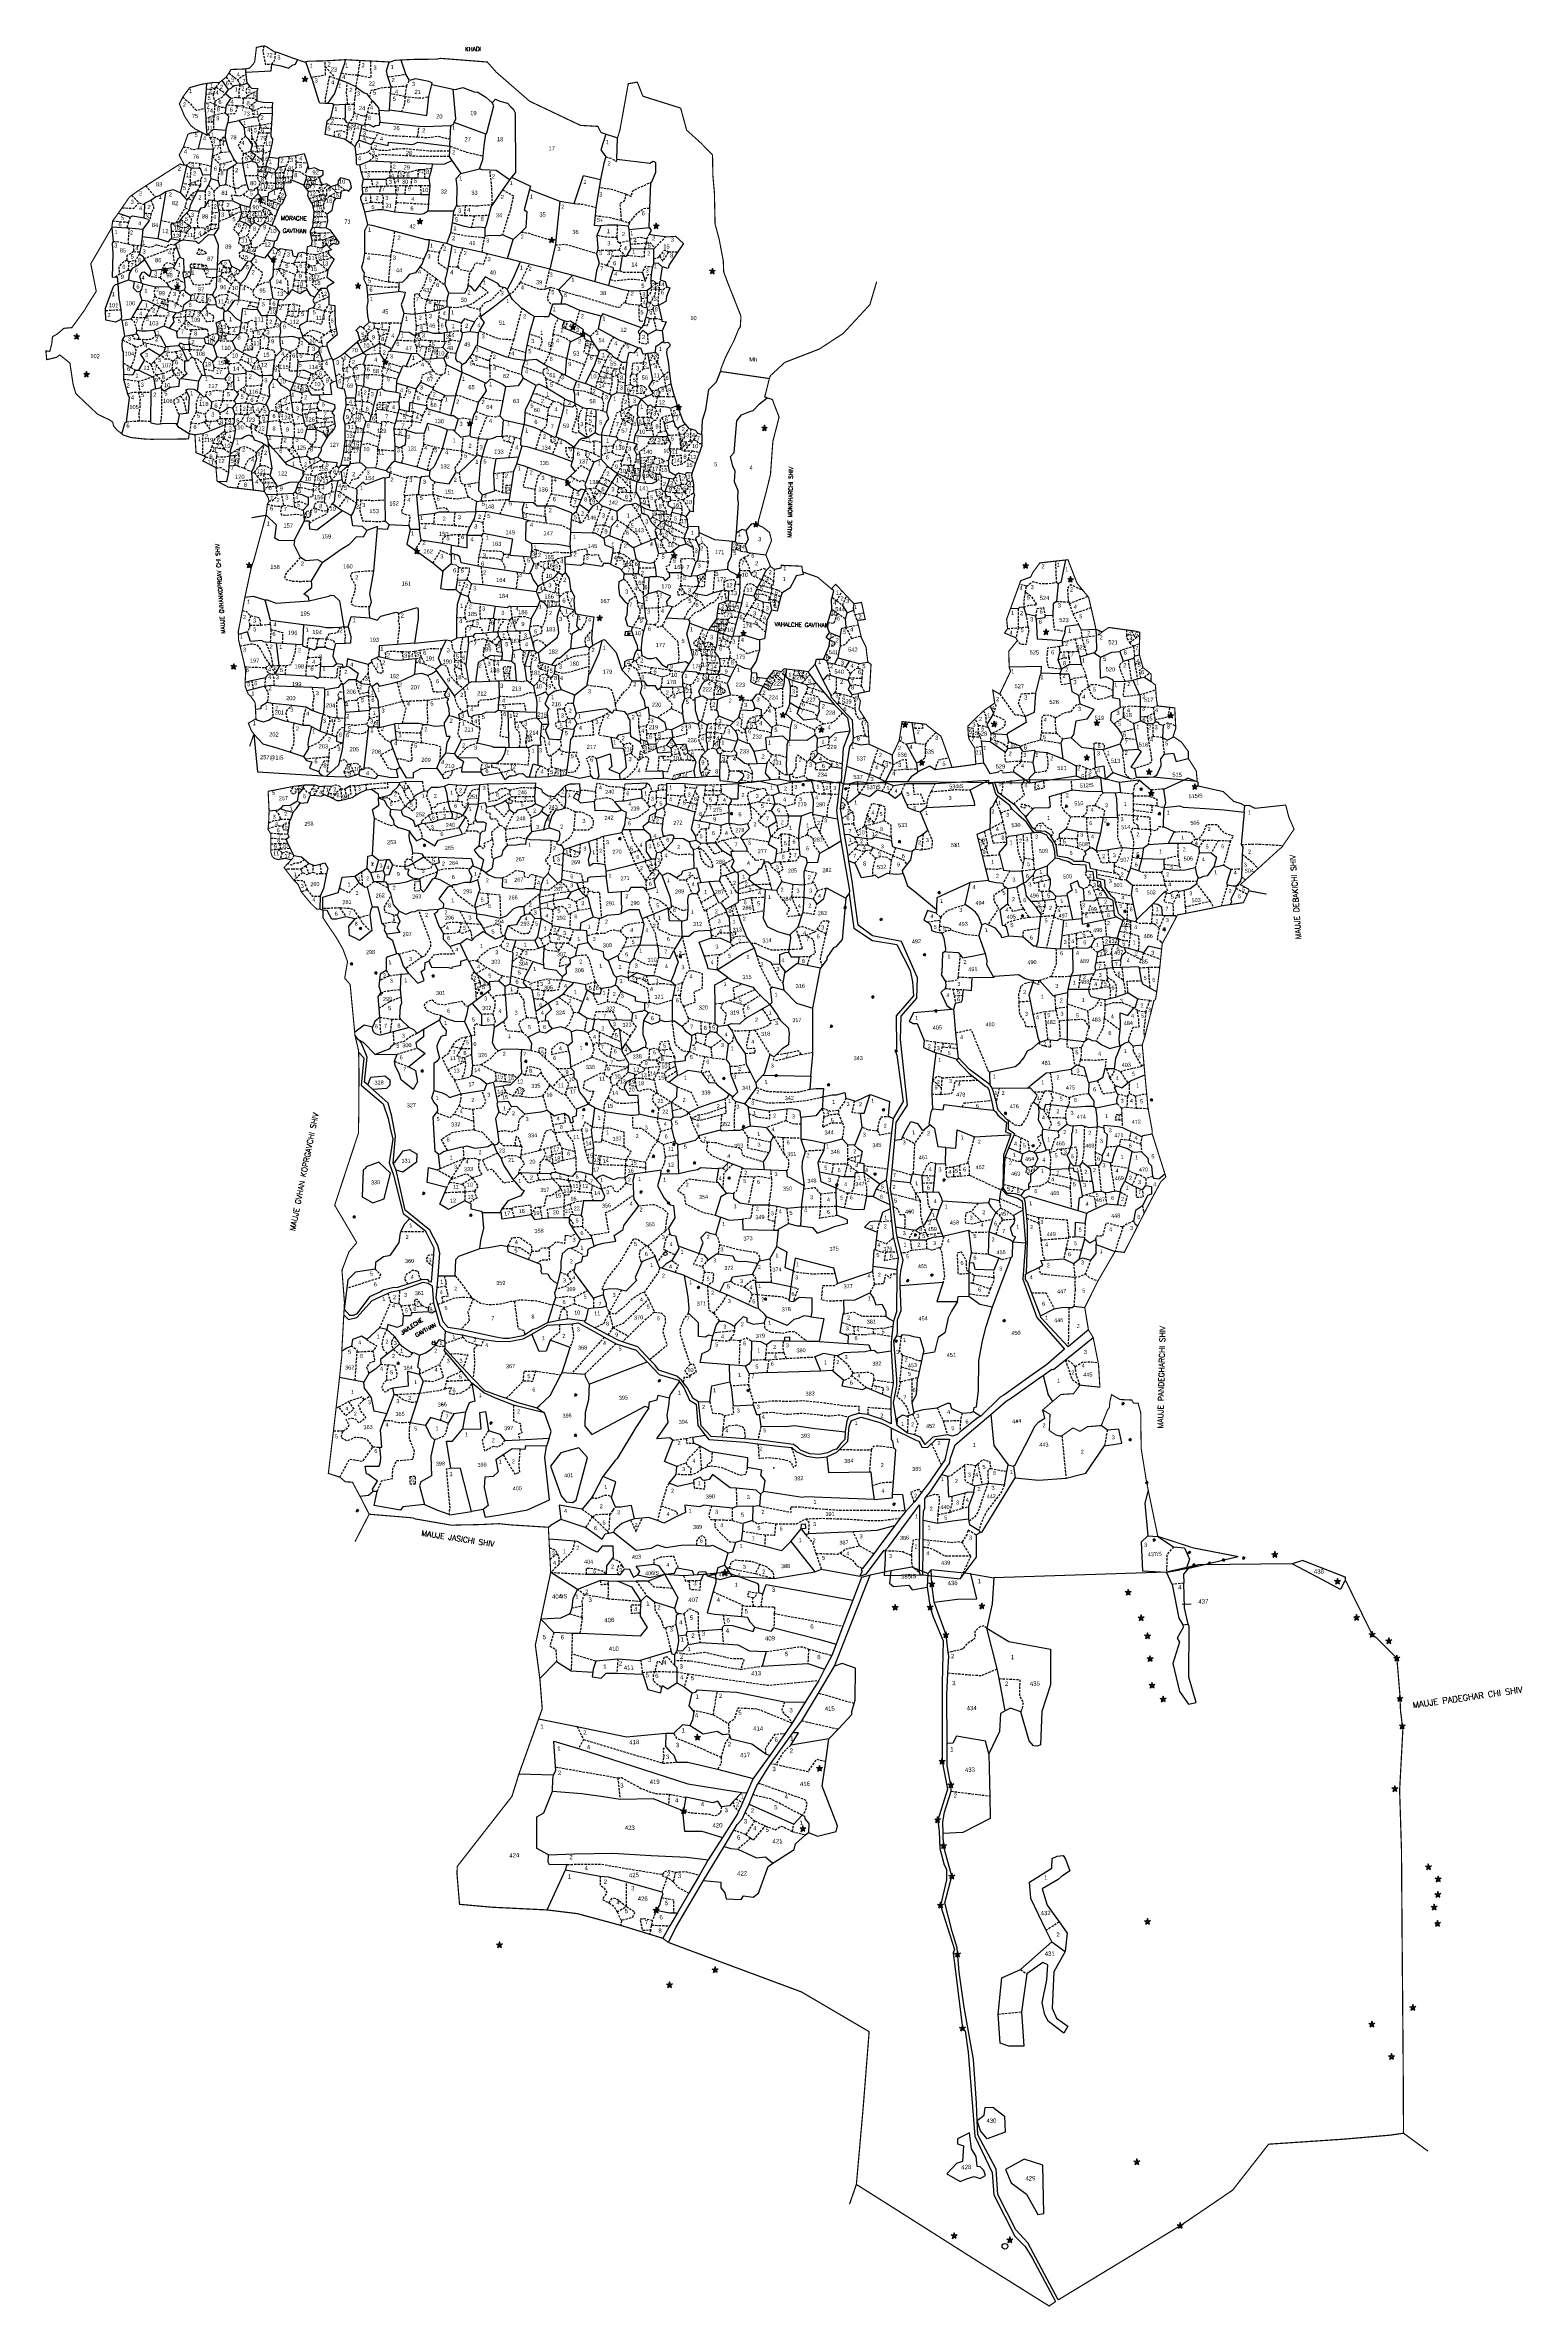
# Model space of a CAD drawing. Header units: metres. Extents: x 291404 to 294611, y 2095644 to 2100556.
import ezdxf
from ezdxf.enums import TextEntityAlignment as Align

# ---------------------------------------------------------------- set-up
doc = ezdxf.new("R2010")
doc.units = ezdxf.units.M
doc.header["$MEASUREMENT"] = 0
for name, pattern in [('DASHDOT', [1, 0.5, -0.25, 0, -0.25]), ('DASHED', [0.75, 0.5, -0.25]), ('DIVIDE', [1.25, 0.5, -0.25, 0, -0.25, 0, -0.25])]:
    doc.linetypes.add(name, pattern=pattern)
for name, color, linetype in [('OFF', 1, 'Continuous'), ('POLY_PARCEL', 6, 'Continuous'), ('POLY_ROAD', 30, 'Continuous'), ('POLY_SUBPARCEL', 6, 'DASHED'), ('POLY_WATER', 4, 'Continuous'), ('SYM_ARROW', 1, 'Continuous'), ('SYM_STONE', 1, 'Continuous'), ('SYM_WELL', 1, 'Continuous'), ('TAXT_MAPIN', 7, 'Continuous'), ('TEXT_MAPIN', 7, 'Continuous'), ('TEXT_MAPOUT', 7, 'Continuous'), ('TEXT_PARCEL', 7, 'Continuous'), ('V_BOUND_LINE', 7, 'Continuous'), ('V_BOUND_STREAM_LINE', 7, 'DASHDOT'), ('V_DIVIDE_LINE', 7, 'DIVIDE')]:
    doc.layers.add(name, color=color, linetype=linetype)
doc.styles.get("Standard").update_dxf_attribs({"font": 'simplex.shx'})
doc.styles.add('TEXT_MAP', font='', dxfattribs={"height": 2.5})
doc.styles.get('TEXT_MAP').set_extended_font_data('Kruti Dev 050')
doc.dimstyles.get("Standard").update_dxf_attribs({"dimtxt": 0.18, "dimasz": 0.18, "dimexe": 0.18, "dimexo": 0.0625, "dimgap": 0.09, "dimtad": 0, "dimtih": 1, "dimtoh": 1, "dimdec": 4, "dimzin": 0, "dimdsep": 46, "dimtxsty": 'Standard', "dimcen": 0.09, "dimadec": 0, "dimazin": 0, "dimtfac": 1, "dimtdec": 4, "dimtofl": 0, "dimtmove": 0, "dimatfit": 3, "dimfxl": 1, "dimtolj": 1, "dimtzin": 0, "dimarcsym": 0})

# ---------------------------------------------------------------- blocks, each defined once
blk = doc.blocks.new('STONE_STAR')
for points in [[(-0.61, 0.2), (0.61, 0.2), (-0.38, -0.52), (-0.23, -0.07)], [(0, 0.64), (-0.38, -0.52), (0, -0.24), (0.38, -0.52)]]:
    blk.add_lwpolyline(points, close=True)
blk.add_lwpolyline([(-0.23, -0.07), (0, -0.24)])
blk = doc.blocks.new('PAKKAWELL')
blk.add_circle((0, 0), 1.81)
blk = doc.blocks.new('MOTWELL')
for points in [[(-1.5, 3), (-0.8, 1.5)], [(1.5, 3), (0.8, 1.5)]]:
    blk.add_lwpolyline(points)
blk.add_circle((0, 0), 1.74)
blk = doc.blocks.new('TEXTARROW')
blk.add_leader([(0, 0), (8.7, 0)], dimstyle='Standard', override={"dimtxt": 2.5, "dimasz": 2.5, "dimexe": 1.25, "dimexo": 0.625, "dimgap": 0.625, "dimtad": 1, "dimtih": 0, "dimtoh": 0, "dimzin": 8, "dimcen": 2.5, "dimtofl": 1})

msp = doc.modelspace()

# ---------------------------------------------------------------- linework, layer by layer
at = {"layer": 'OFF'}
for points in [[(291882.2, 2100268.3), (291888.5, 2100282.2)], [(291882.7, 2100280.8), (291883.2, 2100293.1)], [(291909.6, 2100291.4), (291927.6, 2100294)], [(292213.4, 2100285.9), (292227.3, 2100286.5)], [(291697.6, 2100235.7), (291707.7, 2100223.6)], [(291630.2, 2100175.8), (291615.8, 2100156.8)], [(291880.9, 2100134.3), (291901.5, 2100130.8)], [(292007.4, 2100116.5), (292014.5, 2100123.6)], [(291617.8, 2100092.7), (291633.5, 2100066.1)], [(291805, 2100067.6), (291808.8, 2100075.5)], [(291857.6, 2100101.5), (291860, 2100099.4)], [(291667.7, 2100040.1), (291672.1, 2100032.2)], [(292501.5, 2100030.1), (292489.7, 2100026.4)], [(292707.3, 2100043.6), (292701.2, 2100062.9)], [(291754, 2100015.4), (291754.9, 2099997.5)], [(292735.7, 2099990.7), (292725.7, 2099989.4)], [(292344.6, 2099931.7), (292325.8, 2099933.9)], [(291693.5, 2099904), (291701.5, 2099893.5)], [(291998.1, 2099891.6), (292005.6, 2099869.9)], [(292130.7, 2099886.2), (292142.2, 2099867.9)], [(291682.3, 2099845.3), (291679.6, 2099852.5)], [(291981.6, 2099843.4), (291967.7, 2099849.9)], [(292683, 2099815.1), (292675.1, 2099819.1)], [(292562.7, 2099716.1), (292580.8, 2099703.6)], [(291877.5, 2099603.1), (291879.4, 2099587)], [(292605.5, 2099606.9), (292627.7, 2099596)], [(292010.7, 2099579.4), (292009.2, 2099563.3)], [(292490.1, 2099532.7), (292491, 2099518.5)], [(292795.9, 2099473), (292811, 2099465.3)], [(293600.7, 2099389.6), (293604.4, 2099386.6)], [(293135.5, 2099339.5), (293145.6, 2099323.1)], [(293060.9, 2099195.4), (293076.4, 2099212)], [(293150.9, 2099218.9), (293142.5, 2099204.9)], [(293127, 2099128.5), (293125, 2099124.8)], [(291856.9, 2099059.8), (291864.9, 2098978.1), (292006.3, 2098969.1)], [(292292.7, 2099017), (292298.6, 2099008.7)], [(292763.3, 2099029.5), (292772.7, 2099037.3)], [(291887.8, 2098935.9), (291943.6, 2098947.1)], [(291943.6, 2098947.1), (291955.2, 2098948.5)], [(291955.2, 2098948.5), (291966.2, 2098950)], [(291966.2, 2098950), (291989.3, 2098949.9)], [(291989.3, 2098949.9), (292000, 2098946)], [(292000, 2098946), (292011.5, 2098947.8)], [(292011.5, 2098947.8), (292025.6, 2098946.7)], [(292054.4, 2098941.1), (292065.1, 2098947.4)], [(292075.8, 2098947.7), (292100.8, 2098950.9)], [(292146.7, 2098954.6), (292174.7, 2098955.7)], [(292174.7, 2098955.7), (292183.7, 2098957.2)], [(292183.7, 2098957.2), (292223.2, 2098957.8)], [(292280.3, 2098950.9), (292296.9, 2098949.6)], [(292296.9, 2098949.6), (292319.9, 2098948.3)], [(292319.9, 2098948.3), (292347.8, 2098950.6)], [(292347.8, 2098950.6), (292364.7, 2098951.5)], [(292364.7, 2098951.5), (292469.5, 2098954.2)], [(292455.6, 2098967.3), (292468.4, 2098966.2)], [(292468.4, 2098966.2), (292496.4, 2098967.5)], [(292496.4, 2098967.5), (292509.2, 2098969.6)], [(292509.2, 2098969.6), (292523.3, 2098968.3)], [(292523.3, 2098968.3), (292534.8, 2098971.1)], [(292534.8, 2098971.1), (292564.5, 2098964.1)], [(292603.3, 2098962.4), (292652.7, 2098961.2)], [(292652.7, 2098961.2), (292746.4, 2098963.8)], [(292663.7, 2098951.5), (292709.5, 2098954.3)], [(292709.5, 2098954.3), (292715.4, 2098950.3)], [(292754.3, 2098953.1), (292792.2, 2098952.7)], [(292792.2, 2098952.7), (292820.7, 2098949.3)], [(292814.7, 2098965.8), (292830.7, 2098967)], [(292820.7, 2098949.3), (292838.9, 2098949.5)], [(292870.6, 2098950.4), (292910.1, 2098952.4)], [(292907.9, 2098954.8), (292938.5, 2098955.7)], [(292910.1, 2098952.4), (292953.3, 2098958.4), (292993.8, 2098949)], [(292938.5, 2098955.7), (292979.4, 2098961.1)], [(292990.3, 2098961.8), (292997.6, 2098962.5)], [(292997.6, 2098962.5), (293021, 2098957.3)], [(293021, 2098957.3), (293065, 2098958)], [(293065.1, 2098961.6), (293090.9, 2098955.7)], [(293090.9, 2098955.7), (293108.6, 2098953.9)], [(293108.6, 2098953.9), (293130.1, 2098956.4)], [(293130.1, 2098956.4), (293137.6, 2098952.1)], [(293132.4, 2098954.9), (293137.6, 2098952.1)], [(293137.6, 2098952.1), (293151.7, 2098952.2)], [(293137.6, 2098952.1), (293187.5, 2098951.9)], [(293151.7, 2098952.2), (293168, 2098957)], [(293168, 2098957), (293189, 2098955)], [(293187.5, 2098951.9), (293229.4, 2098956.8)], [(293189, 2098955), (293230.9, 2098954)], [(293229.4, 2098956.8), (293276.9, 2098956.6)], [(293230.9, 2098954), (293246.7, 2098948)], [(293246.7, 2098948), (293273.8, 2098952.7)], [(293273.8, 2098952.7), (293288.6, 2098952.8)], [(293276.9, 2098956.6), (293542.9, 2098954.1)], [(293288.6, 2098952.8), (293336.6, 2098952.7)], [(293336.6, 2098952.7), (293452.7, 2098959.7)], [(293455.7, 2098974.6), (293472.3, 2098977)], [(293461.4, 2098954.1), (293466.1, 2098955.8)], [(293466.1, 2098955.8), (293483.6, 2098956.1)], [(293483.6, 2098975.7), (293508.2, 2098978.2)], [(293491.2, 2098957.1), (293532.4, 2098961.1)], [(293508.2, 2098978.2), (293542.9, 2098954.1)], [(293532.4, 2098961.1), (293632.7, 2098960.4)], [(293542.9, 2098954.1), (293643.2, 2098969.4)], [(293632.7, 2098960.4), (293696.8, 2098965.6)], [(293643.2, 2098969.4), (293663, 2098961.3)], [(293663, 2098961.3), (293689.2, 2098968.9)], [(293689.2, 2098968.9), (293706.4, 2098961.6)], [(293706.4, 2098961.6), (293722.7, 2098976.1)], [(293722.7, 2098976.1), (293760.3, 2098963.3)], [(293736.4, 2098955.6), (293780.1, 2098960.3)], [(293780.1, 2098960.3), (293805.8, 2098938.5)], [(293811.3, 2098967.3), (293906.3, 2098957.8)], [(293833.9, 2098940.6), (293886, 2098964.3)], [(292471.5, 2097596.7), (292488.1, 2097585.5)], [(292560.1, 2097201.7), (292501.7, 2097239.1)], [(292579.6, 2097235.1), (292623.1, 2097234.9)], [(292691.3, 2097234), (292716.6, 2097228.3), (292749.6, 2097235.4)], [(292749.8, 2097234.6), (292713.1, 2097220.1)], [(292790.5, 2097231.6), (292749.8, 2097234.6)], [(292879.9, 2097238.6), (292833.6, 2097234.2), (292790.5, 2097231.6)], [(292841.8, 2097231.7), (292870.2, 2097223.6), (292895.5, 2097230.7)], [(292895.5, 2097230.7), (292987.2, 2097225.7)], [(292987.2, 2097225.7), (293075.2, 2097240)], [(293173.3, 2097231.2), (293187.5, 2097235.7)], [(293195.6, 2097232.7), (293176.8, 2097228)], [(293240.3, 2097242.4), (293195.6, 2097232.7)], [(293226.1, 2097232.1), (293303.7, 2097233.9)], [(293321.2, 2097237), (293286.1, 2097250.7), (293240.3, 2097242.4)], [(293303.7, 2097233.9), (293310.5, 2097233.9)], [(293310.5, 2097233.9), (293391.3, 2097224.9)], [(293327.9, 2097244.8), (293321.2, 2097237)], [(293414.2, 2097235.7), (293327.9, 2097244.8)], [(293391.3, 2097224.9), (293425.8, 2097271.1)], [(293839.6, 2097239.4), (293464.6, 2097227.5)], [(293787.5, 2097242.1), (293839.6, 2097239.4)], [(293909.1, 2097255.6), (293839.6, 2097239.4)], [(293839.6, 2097239.4), (293869.5, 2097244.7)], [(293882.2, 2097246.7), (293995.1, 2097273.4)], [(294112.9, 2097258), (293909.1, 2097255.6)], [(294135.9, 2097264.8), (294112.9, 2097258)], [(292609.9, 2097221.2), (292560.1, 2097201.7)], [(292627, 2097220.3), (292609.9, 2097221.2)], [(292649.7, 2097219.6), (292646.1, 2097219.6), (292627, 2097220.3)], [(292687.1, 2097220.1), (292649.7, 2097219.6)], [(292713.1, 2097220.1), (292687.1, 2097220.1)]]:
    msp.add_lwpolyline(points, dxfattribs=at)
at = {"layer": 'POLY_PARCEL'}
for points in [[(291895.9, 2100514.6), (291915.5, 2100511.3), (291932.5, 2100506.3), (291940.2, 2100512.6), (291947, 2100514.9), (291951.8, 2100524.7)], [(291981.2, 2100486.4), (291969.9, 2100520.2)], [(292055, 2100524.7), (292053.9, 2100516.4), (292046.8, 2100495.9)], [(292148, 2100487.4), (292145, 2100500.7), (292151.1, 2100519.7)], [(292186.8, 2100493.1), (292176.9, 2100524)], [(291753.9, 2100473), (291753, 2100461.1)], [(291787.3, 2100479.4), (291800.9, 2100459.7)], [(291811.4, 2100466.1), (291814.7, 2100468.7), (291824.7, 2100470.3), (291827, 2100470.1)], [(291827, 2100470.1), (291831.5, 2100469.8), (291842.3, 2100473.5)], [(291839.7, 2100497.8), (291894.4, 2100500.6), (291895.9, 2100514.6)], [(291840.2, 2100492.8), (291839.7, 2100497.8)], [(291842.3, 2100473.5), (291840.2, 2100492.8)], [(291842.3, 2100473.5), (291848.4, 2100466.4)], [(292012, 2100429.8), (292000.1, 2100430.6), (291998.4, 2100433), (291984, 2100480.2), (291981.2, 2100486.4)], [(292042.2, 2100481.3), (292032.1, 2100451.1), (292016.9, 2100429.4)], [(292046.8, 2100495.9), (292042.2, 2100481.3)], [(292042.2, 2100481.3), (292059.6, 2100474.8)], [(292059.6, 2100474.8), (292065.6, 2100472.6), (292078, 2100466.3)], [(292155.2, 2100465.6), (292148, 2100487.4)], [(292194.7, 2100479.8), (292186.8, 2100493.1)], [(292243.3, 2100470.9), (292244, 2100474.4), (292237.1, 2100477.5), (292207.7, 2100483), (292194.7, 2100479.8)], [(292237.2, 2100444.9), (292243.3, 2100470.9)], [(292243.3, 2100470.9), (292289.7, 2100460.8)], [(291750.6, 2100428.8), (291750, 2100420.4), (291750.3, 2100419)], [(291750.3, 2100419), (291751.3, 2100415), (291752.3, 2100396.8)], [(291752.1, 2100448.9), (291750.6, 2100428.8)], [(291753, 2100461.1), (291752.1, 2100448.9)], [(291796.1, 2100421), (291794.8, 2100409.4)], [(291800.9, 2100459.7), (291795.4, 2100451.6)], [(291795.4, 2100451.6), (291806.6, 2100441)], [(291796.6, 2100426.2), (291796.1, 2100421)], [(291806.6, 2100441), (291796.6, 2100426.2)], [(291800.9, 2100459.7), (291807.8, 2100463.1), (291811.4, 2100466.1)], [(291848.4, 2100466.4), (291851.4, 2100462.9), (291865.3, 2100462.2), (291863.6, 2100456.4)], [(291863.6, 2100456.4), (291863.1, 2100435.4)], [(291863.1, 2100435.4), (291876.9, 2100432.7), (291897.2, 2100431.9), (291896.9, 2100421.7)], [(291896.9, 2100421.7), (291896.4, 2100406.9)], [(292016.9, 2100429.4), (292012, 2100429.8)], [(292030.8, 2100426.3), (292027.5, 2100428.6), (292016.9, 2100429.4)], [(292024.1, 2100398.7), (292030.8, 2100426.3)], [(292030.8, 2100426.3), (292055.3, 2100428.4)], [(292055.3, 2100428.4), (292055.4, 2100399.4), (292053.5, 2100395.7)], [(292078, 2100466.3), (292079.4, 2100465.3)], [(292079.4, 2100465.3), (292096.6, 2100452.6), (292101.4, 2100450.9), (292108.3, 2100442.9)], [(292108.3, 2100442.9), (292114.9, 2100435.2)], [(292114.9, 2100435.2), (292127.7, 2100420.2), (292128.5, 2100414.8)], [(292151.2, 2100415.6), (292154, 2100450.6)], [(292154, 2100450.6), (292155.2, 2100465.6)], [(292177.9, 2100412.1), (292232.8, 2100403.5), (292237.2, 2100444.9)], [(292289.7, 2100460.8), (292295, 2100460.2), (292310.9, 2100464.5), (292335.1, 2100455.2), (292343.2, 2100454.3), (292361.1, 2100443), (292374.6, 2100431.1)], [(292292, 2100388.1), (292295.6, 2100395.9), (292289.7, 2100460.8)], [(292360.7, 2100363.2), (292362.8, 2100365.8), (292378.5, 2100424.3), (292374.6, 2100431.1)], [(292374.6, 2100431.1), (292381.7, 2100438.9), (292390.9, 2100434.7), (292408, 2100430.4), (292415.3, 2100422.1), (292419.9, 2100417.8), (292424.3, 2100409.2), (292425.4, 2100279.8), (292416.8, 2100269.5)], [(291752.3, 2100396.8), (291752.8, 2100389.1)], [(291752.8, 2100389.1), (291754.4, 2100360.8)], [(291757.9, 2100363.9), (291769, 2100373.7)], [(291769, 2100373.7), (291795.8, 2100371.7)], [(291795.8, 2100371.7), (291794.7, 2100359)], [(291794.8, 2100409.4), (291797.3, 2100406.6)], [(291795.8, 2100371.7), (291800.4, 2100387.7)], [(291797.3, 2100406.6), (291801.5, 2100401.8), (291800.4, 2100387.7)], [(291800.4, 2100387.7), (291824.5, 2100392.5)], [(291856.8, 2100398.9), (291847.5, 2100397.6), (291824.5, 2100392.5)], [(291824.5, 2100392.5), (291835.6, 2100377.6)], [(291835.6, 2100377.6), (291836.4, 2100364.4), (291838.7, 2100358.3)], [(291865.5, 2100400.2), (291856.8, 2100398.9)], [(291896.4, 2100406.9), (291872, 2100407.8), (291865.5, 2100400.2)], [(291894.5, 2100375.2), (291894, 2100365.9)], [(291895.2, 2100386.8), (291894.5, 2100375.2)], [(291896.4, 2100406.9), (291895.2, 2100386.8)], [(292031.7, 2100357.3), (292011.8, 2100362.5), (292015.4, 2100385.8)], [(292015.4, 2100385.8), (292016.4, 2100391.8), (292024.1, 2100398.7)], [(292053.5, 2100395.7), (292058.2, 2100388.5), (292063.5, 2100387.7)], [(292063.5, 2100387.7), (292065.6, 2100387.2), (292078.2, 2100386.6)], [(292078.2, 2100386.6), (292091.6, 2100382.4)], [(292087.3, 2100360.3), (292090.3, 2100375.5)], [(292090.3, 2100375.5), (292091.6, 2100382.4)], [(292091.6, 2100382.4), (292097.4, 2100383.4)], [(292097.4, 2100383.4), (292105.6, 2100384.8), (292116.8, 2100379), (292120.8, 2100381.7), (292129.7, 2100382.4), (292130.2, 2100388.7)], [(292128.5, 2100414.8), (292151, 2100413.4), (292151.2, 2100415.6)], [(292128.5, 2100414.8), (292129, 2100406.9)], [(292129, 2100406.9), (292130.2, 2100388.7)], [(292130.2, 2100388.7), (292208, 2100380.7), (292215.8, 2100380.4)], [(292151.2, 2100415.6), (292177.9, 2100412.1)], [(292215.8, 2100380.4), (292228.6, 2100379.6), (292284.8, 2100381.4)], [(292283.6, 2100352.7), (292284.8, 2100381.4)], [(292284.8, 2100381.4), (292290.9, 2100384.8)], [(292290.9, 2100384.8), (292292, 2100388.1)], [(292360.7, 2100363.2), (292292, 2100388.1)], [(291744.5, 2100366.3), (291735.5, 2100331.5)], [(291735.5, 2100331.5), (291768.1, 2100330.5)], [(291740.4, 2100368.6), (291744.5, 2100366.3)], [(291744.5, 2100366.3), (291754.4, 2100360.8)], [(291754.4, 2100360.8), (291757.9, 2100363.9)], [(291768.1, 2100330.5), (291766.5, 2100314.2)], [(291794.7, 2100359), (291794.3, 2100354.9), (291796.8, 2100347)], [(291796.8, 2100347), (291802, 2100329.8), (291804.3, 2100325.4)], [(291804.3, 2100325.4), (291814, 2100307.3)], [(291838.7, 2100358.3), (291844.7, 2100352.8), (291851, 2100343)], [(291851, 2100343), (291853.3, 2100339.4), (291849.5, 2100326.1)], [(291849.5, 2100326.1), (291860, 2100317.8)], [(291892.2, 2100326), (291889, 2100312.9)], [(291894, 2100365.9), (291893.5, 2100358), (291897, 2100352.1), (291896.8, 2100344.6), (291892.2, 2100326)], [(291948.1, 2100316.7), (291966.4, 2100320.6), (291972.4, 2100300.6)], [(292057.2, 2100349.9), (292054, 2100352), (292041.1, 2100354.8), (292031.7, 2100357.3)], [(292067.6, 2100343), (292057.2, 2100349.9)], [(292076.7, 2100335.4), (292070.6, 2100341), (292067.6, 2100343)], [(292076.7, 2100335.4), (292079.6, 2100342.3), (292085.4, 2100350.1)], [(292078.9, 2100318.8), (292076.7, 2100335.4)], [(292085.4, 2100350.1), (292087.3, 2100360.3)], [(292085.4, 2100350.1), (292112.4, 2100340.4)], [(292112.4, 2100340.4), (292115.7, 2100345.9)], [(292115.7, 2100345.9), (292148.3, 2100338), (292149.4, 2100345.4), (292199.8, 2100340.4), (292205.6, 2100341.9), (292213.3, 2100345.7), (292282.8, 2100336.8)], [(292282.1, 2100326.7), (292281.4, 2100314.1)], [(292282.8, 2100336.8), (292282.1, 2100326.7)], [(292282.8, 2100336.8), (292283.6, 2100352.7)], [(292354.7, 2100315.6), (292356.9, 2100337.3), (292360.7, 2100363.2)], [(292621.3, 2100363), (292610.4, 2100328.6), (292621.7, 2100313.5), (292617, 2100299.6), (292609.8, 2100264.5)], [(292721.3, 2100259.6), (292730.2, 2100280.7), (292730.2, 2100301.2), (292724.6, 2100303.7), (292716.9, 2100299.5), (292645.7, 2100307.8), (292646.8, 2100354.7)], [(291702.4, 2100255.9), (291711.4, 2100294.4)], [(291708.7, 2100295), (291705.9, 2100295.7)], [(291711.4, 2100294.4), (291708.7, 2100295)], [(291720.7, 2100289.3), (291711.4, 2100294.4)], [(291738.2, 2100288.3), (291720.7, 2100289.3)], [(291745.9, 2100273.7), (291740.7, 2100288.1), (291738.2, 2100288.3)], [(291762.5, 2100274.4), (291745.9, 2100273.7)], [(291764.1, 2100293.7), (291762.5, 2100274.4)], [(291763.8, 2100266.2), (291762.5, 2100274.4)], [(291766.5, 2100314.2), (291764.1, 2100293.7)], [(291798.9, 2100285.5), (291795.4, 2100253.8)], [(291812.1, 2100293.6), (291798.9, 2100285.5)], [(291819.6, 2100300.1), (291816.3, 2100296.2), (291812.1, 2100293.6)], [(291814, 2100307.3), (291819.6, 2100300.1)], [(291832.5, 2100299.4), (291819.6, 2100300.1)], [(291832.8, 2100299.5), (291832.5, 2100299.4)], [(291851.5, 2100304.4), (291832.8, 2100299.5)], [(291838.1, 2100272.2), (291832.8, 2100299.5)], [(291842, 2100252.8), (291838.1, 2100272.2)], [(291853.5, 2100307.5), (291851.5, 2100304.4)], [(291865.8, 2100292.2), (291863.4, 2100299.7), (291851.5, 2100304.4)], [(291860, 2100317.8), (291853.5, 2100307.5)], [(291865.8, 2100292.2), (291875.3, 2100292.7)], [(291875.3, 2100292.7), (291883.2, 2100293.1)], [(291883.2, 2100293.1), (291885.2, 2100301.2)], [(291889, 2100312.9), (291885.2, 2100301.2)], [(291889, 2100312.9), (291910, 2100310.7)], [(291905.8, 2100285.8), (291903.4, 2100282.2), (291903.4, 2100279.1)], [(291903.4, 2100279.1), (291903.6, 2100268.3)], [(291909.6, 2100291.4), (291905.8, 2100285.8)], [(291910, 2100310.7), (291909.6, 2100291.4)], [(291910, 2100310.7), (291913.3, 2100312.8), (291934.1, 2100315.1)], [(291934.1, 2100315.1), (291948.1, 2100316.7)], [(291971.5, 2100271.6), (291968.8, 2100263.1)], [(291974.1, 2100293.9), (291969.2, 2100278.3)], [(291972.4, 2100300.6), (291976.4, 2100287.2)], [(292000.2, 2100270.6), (292007.2, 2100274.5), (292007.6, 2100283.2), (292000.3, 2100284.2), (291988.4, 2100289.5), (291976.4, 2100287.2)], [(292087.1, 2100296.5), (292081.2, 2100295.7), (292079.8, 2100299.4), (292079.5, 2100309), (292078.9, 2100318.8)], [(292087.1, 2100296.5), (292107.7, 2100304.7)], [(292089.6, 2100281.3), (292087.1, 2100296.5)], [(292094.8, 2100264.9), (292089.6, 2100281.3)], [(292107.7, 2100304.7), (292154.1, 2100302.6)], [(292154.1, 2100302.6), (292245.9, 2100298.5)], [(292237.5, 2100267.3), (292243.1, 2100288.1)], [(292243.1, 2100288.1), (292245.9, 2100298.5)], [(292245.9, 2100298.5), (292263.7, 2100297.4), (292271.4, 2100298.4), (292287.1, 2100305.8)], [(292281.4, 2100314.1), (292287.1, 2100305.8)], [(292287.1, 2100305.8), (292306.8, 2100277.2)], [(292297.5, 2100208.9), (292297.5, 2100208.9), (292298.4, 2100249.8), (292296.6, 2100266.4), (292306.8, 2100277.2)], [(292306.8, 2100277.2), (292346.7, 2100287.3)], [(292346.7, 2100287.3), (292353.9, 2100307.8), (292354.7, 2100315.6)], [(292369.7, 2100284.7), (292353, 2100285.3), (292346.7, 2100287.3)], [(292412, 2100263.8), (292383.4, 2100284.2), (292369.7, 2100284.7)], [(292552.5, 2100212.3), (292572.7, 2100272.9), (292609.8, 2100264.5)], [(291633.2, 2100219.8), (291643.1, 2100226.5)], [(291643.1, 2100226.5), (291652.1, 2100229.9), (291665.4, 2100238.1)], [(291665.4, 2100238.1), (291654.9, 2100175.6)], [(291665.4, 2100238.1), (291681.7, 2100242.8), (291697.6, 2100235.7), (291702.4, 2100255.9)], [(291724, 2100219.2), (291734.5, 2100239.5)], [(291734.5, 2100239.5), (291751.1, 2100240)], [(291751.1, 2100240), (291758.5, 2100252)], [(291758.5, 2100252), (291763.8, 2100266.2)], [(291778.9, 2100261.8), (291763.8, 2100266.2)], [(291782.8, 2100250.8), (291778.9, 2100261.8)], [(291795.4, 2100253.8), (291792.5, 2100252.1), (291782.8, 2100250.8)], [(291846, 2100242), (291842, 2100252.8)], [(291864.2, 2100244.9), (291862.9, 2100246.7), (291858.2, 2100244.2), (291857.4, 2100240.3), (291846, 2100242)], [(291853.1, 2100221.3), (291866.4, 2100234.2)], [(291866.5, 2100241.8), (291864.2, 2100244.9)], [(291866.4, 2100234.2), (291866.2, 2100234.4), (291866.5, 2100241.8)], [(291873.2, 2100225.3), (291866.4, 2100234.2)], [(291886.8, 2100227.2), (291873.2, 2100225.3)], [(291904, 2100243.3), (291888.4, 2100235.4), (291886.8, 2100227.2)], [(291903.6, 2100268.3), (291903.8, 2100256)], [(291903.8, 2100256), (291904, 2100243.3)], [(291918.1, 2100244.9), (291911.6, 2100244.8), (291907.9, 2100243.4), (291904, 2100243.3)], [(291921.2, 2100244.9), (291918.1, 2100244.9)], [(291921.8, 2100256.7), (291921.2, 2100244.9)], [(291921.2, 2100244.9), (291925.9, 2100229.8), (291921.9, 2100220.1)], [(291939.5, 2100262.7), (291936.6, 2100263.9), (291936.8, 2100257.1), (291921.8, 2100256.7)], [(291965.3, 2100252.2), (291939.5, 2100262.7)], [(291968.8, 2100263.1), (291965.3, 2100252.2)], [(291971.2, 2100244.2), (291965.3, 2100252.2)], [(291975.4, 2100238.5), (291971.2, 2100244.2)], [(291977.3, 2100223.3), (291973.9, 2100229.7), (291975.4, 2100238.5)], [(291982, 2100214.8), (291977.3, 2100223.3)], [(292005.9, 2100253), (292001, 2100261.5), (292000.2, 2100270.6)], [(292017.3, 2100253.2), (292015.2, 2100254.7), (292005.9, 2100253)], [(292015.7, 2100190.2), (292026.8, 2100197.5), (292030.9, 2100216.5), (292034.7, 2100223.4)], [(292024, 2100248.4), (292017.3, 2100253.2)], [(292038.9, 2100253.7), (292024, 2100248.4)], [(292034.7, 2100223.4), (292044.8, 2100223.8), (292046.7, 2100235.9)], [(292055.2, 2100241.2), (292058.9, 2100241.7), (292062.8, 2100239.1), (292068.6, 2100247.4), (292066.6, 2100257.8), (292064.2, 2100262.9), (292054.7, 2100266.2), (292045.2, 2100267.8), (292040, 2100261.8), (292038.9, 2100253.7)], [(292046.7, 2100235.9), (292047.4, 2100240), (292055.2, 2100241.2)], [(292092.6, 2100211.5), (292089.5, 2100221.9), (292089.5, 2100226.1), (292093.9, 2100233.3)], [(292092.6, 2100247.1), (292092.3, 2100250.1), (292094.8, 2100264.9)], [(292093.9, 2100233.3), (292092.6, 2100247.1)], [(292093.9, 2100233.3), (292110.4, 2100233.3)], [(292094.8, 2100264.9), (292112, 2100265)], [(292110.4, 2100233.3), (292129.2, 2100233.6)], [(292112, 2100265), (292143.3, 2100265.3)], [(292129.2, 2100233.6), (292135.8, 2100233.5)], [(292135.8, 2100233.5), (292140.5, 2100233.2), (292164.9, 2100233.2)], [(292143.3, 2100265.3), (292148, 2100267.8), (292152.8, 2100267.8)], [(292152.8, 2100267.8), (292160.5, 2100267.8)], [(292160.5, 2100267.8), (292169, 2100267.9)], [(292164.9, 2100233.2), (292168.4, 2100233.1)], [(292168.4, 2100233.1), (292184.5, 2100232.5)], [(292169, 2100267.9), (292180.8, 2100267.9)], [(292180.8, 2100267.9), (292199.4, 2100268)], [(292184.5, 2100232.5), (292219.6, 2100232.1)], [(292199.4, 2100268), (292203.4, 2100268), (292213, 2100267.8)], [(292213, 2100267.8), (292227.5, 2100267.5)], [(292219.6, 2100232.1), (292238.4, 2100231.8)], [(292227.5, 2100267.5), (292237.5, 2100267.3)], [(292236.6, 2100210.8), (292237.1, 2100217.7), (292238.4, 2100231.8)], [(292239.9, 2100251.1), (292237.5, 2100267.3)], [(292238.4, 2100231.8), (292239.9, 2100251.1)], [(292397, 2100242.1), (292374.9, 2100210.3)], [(292412, 2100263.8), (292397, 2100242.1)], [(292416.8, 2100269.5), (292412, 2100263.8)], [(292416.8, 2100269.5), (292457.7, 2100249.9), (292455.8, 2100242.7)], [(292455.8, 2100242.7), (292444.1, 2100198.4), (292450, 2100194.6), (292447.7, 2100160.5), (292437.4, 2100150.4)], [(292455.8, 2100242.7), (292521.3, 2100217.7)], [(292606.8, 2100246.5), (292599.7, 2100203.3)], [(292609.8, 2100264.5), (292606.8, 2100246.5)], [(292717.4, 2100202.5), (292719.4, 2100256.4), (292721.3, 2100259.6)], [(291562.2, 2100191.1), (291588.1, 2100182.6)], [(291588.1, 2100182.6), (291593.2, 2100185.7), (291618.5, 2100180.9)], [(291618.5, 2100180.9), (291619, 2100191.6)], [(291619, 2100191.6), (291620.2, 2100209.3)], [(291620.2, 2100209.3), (291620.2, 2100213.4), (291633.2, 2100219.8)], [(291654.9, 2100175.6), (291648.2, 2100136.1)], [(291688.5, 2100170.8), (291695.2, 2100172.5), (291698.8, 2100177.7)], [(291698.8, 2100177.7), (291703.3, 2100184.1), (291711.1, 2100191.9)], [(291711.1, 2100191.9), (291717.2, 2100198.1)], [(291717.2, 2100198.1), (291719.6, 2100210.6), (291724, 2100219.2)], [(291717.2, 2100198.1), (291738, 2100195.9)], [(291738, 2100195.9), (291742.5, 2100202.9), (291750.6, 2100204.2)], [(291750.6, 2100204.2), (291760, 2100220.4), (291766.6, 2100219.3)], [(291766.6, 2100219.3), (291770.9, 2100218.6)], [(291770.9, 2100218.6), (291777.9, 2100217.5)], [(291777.9, 2100217.5), (291782.6, 2100218.8), (291790.2, 2100218.6)], [(291781, 2100198.3), (291777.9, 2100217.5)], [(291780.9, 2100167), (291781.2, 2100173.6)], [(291781.7, 2100193.4), (291781, 2100198.3)], [(291781.2, 2100173.6), (291782, 2100191.7), (291781.7, 2100193.4)], [(291790.2, 2100218.6), (291811.2, 2100217.8)], [(291811.2, 2100217.8), (291827.1, 2100210)], [(291824.9, 2100175), (291826.1, 2100178.4)], [(291836.1, 2100170.2), (291824.9, 2100175)], [(291826.1, 2100178.4), (291830.6, 2100191), (291830, 2100194.5)], [(291828, 2100204.9), (291827.1, 2100210)], [(291827.1, 2100210), (291848.4, 2100204.2)], [(291830, 2100194.5), (291828, 2100204.9)], [(291848.4, 2100204.2), (291853.1, 2100221.3)], [(291903.7, 2100184.5), (291895.9, 2100164.3)], [(291908.8, 2100197.5), (291903.7, 2100184.5)], [(291916.2, 2100210.2), (291912.9, 2100207.9), (291908.8, 2100197.5)], [(291921.9, 2100220.1), (291918.4, 2100211.7), (291916.2, 2100210.2)], [(291985.3, 2100205.4), (291983.9, 2100211.3), (291982, 2100214.8)], [(291987.7, 2100194.9), (291985.3, 2100205.4)], [(291985.8, 2100170.9), (291986.8, 2100183.2)], [(291986.8, 2100183.2), (291987.7, 2100194.9)], [(292013.7, 2100159.4), (292017.6, 2100173.9)], [(292016.6, 2100182.7), (292015.7, 2100190.2)], [(292017.6, 2100173.9), (292016.6, 2100182.7)], [(292097.8, 2100194.2), (292092.6, 2100211.5)], [(292097.8, 2100194.2), (292125.4, 2100199.6), (292136.6, 2100199)], [(292104.3, 2100166.9), (292097.8, 2100194.2)], [(292136.6, 2100199), (292163.3, 2100194.3)], [(292163.3, 2100194.3), (292180.1, 2100192.7), (292218.6, 2100189.1), (292225.9, 2100190.3), (292235.5, 2100196.1)], [(292235.5, 2100196.1), (292236.6, 2100210.8)], [(292235.5, 2100196.1), (292291.6, 2100196.2)], [(292288, 2100170), (292290.7, 2100188)], [(292290.7, 2100188), (292291.6, 2100196.2)], [(292291.6, 2100196.2), (292297.5, 2100208.9)], [(292367.3, 2100187), (292361.8, 2100165.3), (292359.1, 2100159.4)], [(292374.9, 2100210.3), (292372.4, 2100206.7), (292367.3, 2100187)], [(292521.3, 2100217.7), (292512.9, 2100133.4)], [(292521.3, 2100217.7), (292552.5, 2100212.3)], [(292598.1, 2100186.1), (292596.1, 2100165.3), (292610.4, 2100163.5)], [(292599.7, 2100203.3), (292598.1, 2100186.1)], [(292716.6, 2100159.9), (292715.6, 2100161.8), (292717.4, 2100202.5)], [(291548, 2100159.5), (291551.2, 2100129.6)], [(291548.3, 2100162), (291580.6, 2100159.5)], [(291551.2, 2100129.6), (291549, 2100126.1), (291550.7, 2100103.6), (291549.2, 2100052.1), (291556.3, 2100052.7)], [(291580.6, 2100159.5), (291585.2, 2100159.2)], [(291585.2, 2100159.2), (291615.8, 2100156.8), (291614.1, 2100140.5)], [(291614.1, 2100140.5), (291612.2, 2100122.6)], [(291614.1, 2100140.5), (291648.2, 2100136.1)], [(291648.2, 2100136.1), (291671.7, 2100129.2), (291676.5, 2100135.9), (291678.9, 2100135.5)], [(291677.2, 2100167.9), (291683.7, 2100169.5)], [(291678.1, 2100151.7), (291677.2, 2100167.9)], [(291678.9, 2100135.5), (291678.1, 2100151.7)], [(291678.9, 2100135.5), (291695.8, 2100132.4)], [(291683.7, 2100169.5), (291688.5, 2100170.8)], [(291698.6, 2100131.9), (291686.6, 2100124.2)], [(291686.6, 2100124.2), (291689, 2100117.3)], [(291695.8, 2100132.4), (291698.6, 2100131.9)], [(291698.6, 2100131.9), (291703.4, 2100133.5)], [(291703.4, 2100133.5), (291730.5, 2100130.4), (291737.6, 2100125.6), (291758, 2100144.8), (291770.9, 2100144.6)], [(291770.9, 2100144.6), (291780.6, 2100158.5), (291780.7, 2100160.3)], [(291770.9, 2100144.6), (291779, 2100122.2), (291777.4, 2100077.6)], [(291780.7, 2100160.3), (291780.9, 2100167)], [(291849, 2100163.4), (291840.5, 2100168.3), (291836.1, 2100170.2)], [(291850.4, 2100164.7), (291849, 2100163.4)], [(291857.7, 2100171.1), (291850.4, 2100164.7)], [(291871.2, 2100163.7), (291857.7, 2100171.1)], [(291879.9, 2100171.7), (291877, 2100167.1), (291871.2, 2100163.7)], [(291893.4, 2100165.5), (291879.9, 2100171.7)], [(291895.9, 2100164.3), (291893.4, 2100165.5)], [(291895.9, 2100164.3), (291901.5, 2100163.4), (291912.7, 2100150.3), (291905.8, 2100132.2), (291901.5, 2100130.8), (291898.8, 2100118.5)], [(291980.2, 2100148.5), (291979.5, 2100151.9), (291985, 2100160.7)], [(291979.8, 2100121), (291982.8, 2100122.4), (291983.3, 2100131.6)], [(291983.3, 2100131.6), (291980.2, 2100148.5)], [(291985, 2100160.7), (291985.8, 2100170.9)], [(291985, 2100160.7), (292013.7, 2100159.4)], [(292013.7, 2100159.4), (292022, 2100155.1), (292026.2, 2100149.2)], [(292031.2, 2100142.3), (292042.4, 2100126.8), (292038.4, 2100123.6), (292034.5, 2100123.9), (292029.8, 2100125.4), (292024.4, 2100121.8)], [(292026.2, 2100149.2), (292031.2, 2100142.3)], [(292097.9, 2100104), (292098.1, 2100128.9), (292097.8, 2100153.6), (292104.3, 2100166.9)], [(292104.3, 2100166.9), (292112.8, 2100165.6), (292163.4, 2100152)], [(292163.4, 2100152), (292230.2, 2100134.1), (292237.3, 2100134)], [(292237.3, 2100134), (292236, 2100121.1), (292233.9, 2100110.3)], [(292237.3, 2100134), (292271.1, 2100126.6)], [(292271.1, 2100126.6), (292275.9, 2100125.5)], [(292275.9, 2100125.5), (292284.8, 2100149)], [(292287.7, 2100120.9), (292275.9, 2100125.5)], [(292284.8, 2100149), (292288, 2100170)], [(292328.8, 2100159.6), (292314.5, 2100162.5), (292288, 2100170)], [(292359.1, 2100159.4), (292345.8, 2100160.7), (292328.8, 2100159.6)], [(292359.2, 2100141.5), (292359.1, 2100159.4)], [(292396.9, 2100144.2), (292390.8, 2100142), (292370.8, 2100142.7), (292359.2, 2100141.5)], [(292420.4, 2100134.1), (292396.9, 2100144.2)], [(292408.1, 2100092.6), (292420.4, 2100134.1)], [(292437.4, 2100150.4), (292420.4, 2100134.1)], [(292512.9, 2100133.4), (292511.8, 2100122.3)], [(292610.4, 2100163.5), (292602.2, 2100143)], [(292602.2, 2100143), (292604, 2100116.2), (292603.2, 2100110.4)], [(292647.1, 2100165.3), (292646.1, 2100165.4), (292625.4, 2100165.1), (292610.4, 2100163.5)], [(292671, 2100163.2), (292647.1, 2100165.3)], [(292672.2, 2100155.6), (292671, 2100163.2)], [(292672.2, 2100155.6), (292716.6, 2100159.9)], [(292673.9, 2100135.7), (292672.2, 2100155.6)], [(292674.2, 2100132.2), (292673.9, 2100135.7)], [(292674.8, 2100124), (292674.2, 2100132.2)], [(292675.6, 2100114.2), (292674.8, 2100124)], [(292715.7, 2100144.7), (292720.8, 2100153.7), (292716.6, 2100159.9)], [(292751, 2100139.8), (292727.2, 2100142.6), (292715.7, 2100144.7)], [(292751, 2100139.8), (292772.8, 2100141.6), (292790, 2100125.6), (292777.9, 2100107.5)], [(291600.2, 2100075.4), (291592.1, 2100070.9), (291590.1, 2100067.4)], [(291617.8, 2100092.7), (291618.3, 2100091), (291615.4, 2100086.8), (291604.5, 2100077.8), (291600.2, 2100075.4)], [(291609.1, 2100107.2), (291608.2, 2100103.1)], [(291608.2, 2100103.1), (291616.3, 2100097.2), (291617.8, 2100092.7)], [(291611.8, 2100120.6), (291609.1, 2100107.2)], [(291612.2, 2100122.6), (291611.8, 2100120.6)], [(291684.2, 2100077.1), (291681.9, 2100072.5)], [(291686, 2100080.7), (291684.2, 2100077.1)], [(291696.7, 2100094.7), (291692, 2100092.7), (291686, 2100080.7)], [(291689, 2100117.3), (291696.7, 2100094.7)], [(291705.5, 2100063.8), (291705, 2100091.6), (291696.7, 2100094.7)], [(291777.4, 2100077.6), (291777.1, 2100069)], [(291784.6, 2100083.9), (291777.4, 2100077.6)], [(291826.3, 2100067.1), (291808.8, 2100075.5), (291803, 2100089.6), (291789, 2100087.7), (291784.6, 2100083.9)], [(291843.7, 2100086.9), (291828.2, 2100066.1), (291826.3, 2100067.1)], [(291827.6, 2100037.9), (291839.1, 2100049.5), (291854.6, 2100080.6)], [(291850.5, 2100086.4), (291843.7, 2100086.9)], [(291886.5, 2100101.7), (291879.9, 2100093.3), (291860, 2100099.4), (291850.5, 2100086.4)], [(291854.6, 2100080.6), (291850.5, 2100086.4)], [(291898.8, 2100118.5), (291898.7, 2100118), (291886.5, 2100101.7)], [(291898, 2100086.8), (291886.5, 2100101.7)], [(291899.5, 2100069.3), (291900.5, 2100083.5), (291898, 2100086.8)], [(291898.8, 2100118.5), (291909.6, 2100112.6)], [(291909.6, 2100112.6), (291912.1, 2100111.2), (291915, 2100114.3), (291926.8, 2100112.5)], [(291926.8, 2100112.5), (291939.1, 2100110.7), (291941.3, 2100098.3), (291951.1, 2100096.4)], [(291951.1, 2100096.4), (291953.8, 2100105.3), (291961.7, 2100106.8), (291972, 2100103.5)], [(291972, 2100103.5), (291973.5, 2100118.1), (291979.8, 2100121)], [(292026.3, 2100095.9), (292031.6, 2100091.2), (292017.3, 2100067.6)], [(292019.2, 2100118.4), (292025.3, 2100111.5), (292018.5, 2100109.7)], [(292018.5, 2100109.7), (292019.7, 2100101.8), (292026.3, 2100095.9)], [(292024.4, 2100121.8), (292019.2, 2100118.4)], [(292096.8, 2100054.4), (292097.3, 2100062), (292092.6, 2100068.5), (292091.6, 2100074.4), (292095.3, 2100086.7), (292097.9, 2100104)], [(292217.3, 2100074.9), (292207.8, 2100061.8), (292194, 2100057.9), (292188.5, 2100049.9), (292179.5, 2100041.5), (292171.8, 2100040.5)], [(292226.1, 2100091.8), (292222.2, 2100081.7), (292217.3, 2100074.9)], [(292233.9, 2100110.3), (292233.4, 2100107.9), (292226.1, 2100091.8)], [(292278.4, 2100069.1), (292279.8, 2100076.2)], [(292279.8, 2100076.2), (292287.7, 2100120.9)], [(292287.7, 2100120.9), (292299.3, 2100117.6), (292311.4, 2100115.8)], [(292311.4, 2100115.8), (292353.5, 2100106.4)], [(292353.5, 2100106.4), (292364.5, 2100103.6)], [(292364.5, 2100103.6), (292408.1, 2100092.6)], [(292435.5, 2100085.7), (292420.3, 2100050.2), (292407, 2100025.7)], [(292435.5, 2100085.7), (292408.1, 2100092.6)], [(292455.6, 2100080.8), (292435.5, 2100085.7)], [(292499.6, 2100069.5), (292455.6, 2100080.8)], [(292511.8, 2100122.3), (292511.6, 2100120.5), (292499.6, 2100069.5)], [(292607.1, 2100082.4), (292601, 2100066), (292597.3, 2100042.9)], [(292603.2, 2100110.4), (292601, 2100103.8)], [(292601, 2100103.8), (292607.1, 2100082.4)], [(292652.8, 2100066.3), (292657.6, 2100098.4)], [(292657.6, 2100098.4), (292661.7, 2100098.2)], [(292661.7, 2100098.2), (292666.7, 2100097.9), (292667.8, 2100100)], [(292667.8, 2100100), (292675.6, 2100114.2)], [(292675.6, 2100114.2), (292706, 2100114.7)], [(292706, 2100114.7), (292726, 2100114.1)], [(292720.9, 2100057.5), (292722.1, 2100068.1), (292723.9, 2100075.1)], [(292723.9, 2100075.1), (292725.8, 2100082.3)], [(292725.8, 2100092.2), (292726, 2100114.1)], [(292725.8, 2100082.3), (292725.8, 2100092.2)], [(292743.6, 2100074.8), (292735.3, 2100083), (292725.8, 2100082.3)], [(292743.6, 2100074.8), (292739.8, 2100046.8)], [(292777.9, 2100107.5), (292758.9, 2100079.3), (292756.7, 2100071.3), (292743.6, 2100074.8)], [(291534.7, 2099980), (291534.6, 2099985.1), (291552, 2100031.9), (291556, 2100036.1), (291561.1, 2100037.8)], [(291556.3, 2100052.7), (291559.9, 2100053), (291561.1, 2100037.8)], [(291561.1, 2100037.8), (291584.5, 2100046.6)], [(291561.1, 2100037.8), (291563.2, 2100004.9), (291565.2, 2099999.5), (291567.5, 2099981.7)], [(291590.1, 2100067.4), (291585.8, 2100060.3), (291584.5, 2100046.6)], [(291584.5, 2100046.6), (291596.9, 2100042.8)], [(291596.9, 2100042.8), (291594.8, 2100029.2), (291603.2, 2100020.8), (291610.4, 2100022.1)], [(291612.4, 2100039.1), (291596.9, 2100042.8)], [(291630.4, 2100053.6), (291618.8, 2100063.5), (291613.4, 2100062.2), (291608.6, 2100053.7), (291612.4, 2100039.1)], [(291610.4, 2100022.1), (291613.4, 2100026), (291616.5, 2100038.1)], [(291616.5, 2100038.1), (291643.2, 2100031.4)], [(291657, 2100069.2), (291633.5, 2100066.1), (291630.4, 2100053.6)], [(291643.2, 2100031.4), (291672.1, 2100032.2), (291677.1, 2100028.2), (291678.4, 2100027.8)], [(291659.4, 2100069.5), (291657, 2100069.2)], [(291681.9, 2100072.5), (291659.4, 2100069.5)], [(291678.4, 2100027.8), (291696.6, 2100022.1), (291698.1, 2100022.6)], [(291705.6, 2100050.2), (291703.9, 2100053.4), (291703, 2100063.8), (291705.5, 2100063.8)], [(291716, 2100053.7), (291705.6, 2100050.2)], [(291705.6, 2100050.2), (291706.4, 2100040.7)], [(291706.4, 2100040.7), (291707.3, 2100029.4), (291705.6, 2100025.1)], [(291720.2, 2100063.5), (291718.6, 2100054.6), (291716, 2100053.7)], [(291727.6, 2100071.5), (291720, 2100072.4)], [(291720, 2100072.4), (291720.2, 2100063.5)], [(291743.6, 2100069.7), (291727.6, 2100071.5)], [(291748.2, 2100069.6), (291743.6, 2100069.7)], [(291756.4, 2100069.5), (291748.2, 2100069.6)], [(291777.1, 2100069), (291756.4, 2100069.5)], [(291767, 2100014.2), (291775.6, 2100029.8), (291776.5, 2100052.5)], [(291776.5, 2100052.5), (291777.1, 2100069)], [(291825, 2100009.9), (291827.4, 2100035.6)], [(291827.4, 2100035.6), (291827.6, 2100037.9)], [(291892.1, 2100042.7), (291891.8, 2100044.4), (291898.4, 2100053.6), (291899.5, 2100069.3)], [(291894.4, 2100030.4), (291892.1, 2100042.7)], [(291899.1, 2100005.3), (291894.4, 2100030.4)], [(292001.9, 2100028), (291998.6, 2100023.3)], [(292015.1, 2100027.4), (292001.9, 2100028)], [(292015.6, 2100052.5), (292031.3, 2100040.7), (292016.6, 2100031.7), (292015.1, 2100027.4)], [(292015.1, 2100027.4), (292019.9, 2100016.4), (292019.9, 2100010.5)], [(292017.3, 2100067.6), (292015.6, 2100052.5)], [(292102.3, 2100035.1), (292096.4, 2100046.8), (292096.8, 2100054.4)], [(292104.4, 2100013.4), (292102.3, 2100035.1)], [(292171.5, 2100031.3), (292171.2, 2100022)], [(292171.8, 2100040.5), (292171.5, 2100031.3)], [(292272.6, 2100034.6), (292273.4, 2100049.3), (292275.6, 2100055.2), (292278.4, 2100069.1)], [(292280.4, 2100017.8), (292272.6, 2100034.6)], [(292322.5, 2100035.3), (292319.9, 2100026.8), (292314.2, 2100017.2), (292280.4, 2100017.8)], [(292346, 2100034.5), (292336.8, 2100021.8), (292329.8, 2100030.5), (292322.5, 2100035.3)], [(292399.4, 2100030.1), (292392.1, 2100032.2), (292386.9, 2100038.4), (292359.3, 2100052.9), (292346, 2100034.5)], [(292407, 2100025.7), (292403.4, 2100029), (292399.4, 2100030.1)], [(292407, 2100025.7), (292412, 2100014.5)], [(292499.6, 2100069.5), (292549.8, 2100056.9)], [(292549.8, 2100056.9), (292518.9, 2100024.9)], [(292549.8, 2100056.9), (292597.3, 2100042.9)], [(292597.3, 2100042.9), (292627.7, 2100034.3)], [(292627.7, 2100034.3), (292631.2, 2100047.1)], [(292627.7, 2100034.3), (292658.1, 2100025.3), (292671.6, 2100023.7)], [(292631.2, 2100047.1), (292637.6, 2100067.5)], [(292637.6, 2100067.5), (292652.8, 2100066.3)], [(292711.2, 2100024), (292720.9, 2100030.6), (292720, 2100044.6)], [(292720, 2100044.6), (292719.8, 2100047.8), (292720.9, 2100057.5)], [(292754.3, 2100031.3), (292760.2, 2100029.1), (292753, 2100010.4), (292752, 2099999.6), (292735.7, 2099990.7)], [(292739.8, 2100046.8), (292750.1, 2100042.6), (292754.3, 2100031.3)], [(291568, 2099960.6), (291556.5, 2099954.4), (291535.4, 2099958.8), (291534.7, 2099980)], [(291567.5, 2099981.7), (291569.5, 2099965.1), (291568, 2099960.6)], [(291592.5, 2099965), (291602.6, 2099982.3)], [(291602.6, 2099982.3), (291613.9, 2100001.7)], [(291613.9, 2100001.7), (291609.6, 2100014.6), (291610.4, 2100022.1)], [(291634.8, 2099996.2), (291626.1, 2100000.3), (291613.9, 2100001.7)], [(291641.5, 2099993), (291634.8, 2099996.2)], [(291651.6, 2099988.1), (291641.5, 2099993)], [(291668.1, 2099980.3), (291651.6, 2099988.1)], [(291701, 2099978.4), (291691.3, 2099974.3), (291673.8, 2099977.5), (291668.1, 2099980.3)], [(291698.1, 2100022.6), (291705.6, 2100025.1)], [(291703.3, 2099987), (291701, 2099978.4)], [(291701, 2099978.4), (291710.1, 2099981.5)], [(291709.8, 2099996), (291704.2, 2099990.6), (291703.3, 2099987)], [(291705.6, 2100025.1), (291708.4, 2100020.7), (291720, 2100012.6)], [(291718.3, 2100001.6), (291709.8, 2099996)], [(291710.1, 2099981.5), (291712, 2099982.2), (291728.2, 2099980.6)], [(291720, 2100012.6), (291718.3, 2100001.6)], [(291728.2, 2099980.6), (291739, 2099979.5)], [(291739, 2099979.5), (291744.8, 2099978.9), (291751.8, 2099987.8)], [(291751.8, 2099987.8), (291755.9, 2099993), (291760.1, 2099992.8)], [(291760.1, 2099992.8), (291775.2, 2099992.2)], [(291771.9, 2100007), (291767, 2100014.2)], [(291775.2, 2099992.2), (291774.6, 2099998.3), (291771.9, 2100007)], [(291775.2, 2099992.2), (291776.2, 2099989), (291779.3, 2099986.8), (291786.7, 2099984.4)], [(291786.7, 2099984.4), (291790, 2099983.3), (291793.8, 2099977.5)], [(291793.8, 2099977.5), (291790.6, 2099975.7), (291790.8, 2099959.4)], [(291793.8, 2099977.5), (291799.6, 2099979.6)], [(291799.6, 2099979.6), (291815.4, 2100002.1), (291824.4, 2100003)], [(291799.6, 2099979.6), (291803.8, 2099977.7), (291818.1, 2099962.4), (291829.5, 2099957.1)], [(291824.4, 2100003), (291825, 2100009.9)], [(291829.5, 2099957.1), (291832.9, 2099984.9), (291841.7, 2099983.8)], [(291841.7, 2099983.8), (291856.5, 2099981.9), (291864, 2099982.8)], [(291864, 2099982.8), (291873, 2099968.7), (291885.1, 2099969)], [(291911.2, 2100002.6), (291899.1, 2100005.3)], [(291904.1, 2099969.5), (291906.4, 2099976.2), (291908.3, 2099986.8)], [(291908.3, 2099986.8), (291909.2, 2099991.4)], [(291909.2, 2099991.4), (291911.2, 2100002.6)], [(291931.7, 2100014.9), (291920.5, 2100002.5), (291913.2, 2100004.1), (291911.2, 2100002.6)], [(291939.7, 2100024.1), (291938.1, 2100024.3), (291931.7, 2100014.9)], [(291971.6, 2100024.4), (291966.7, 2100022.3), (291957.6, 2100015.8), (291949, 2100020.7), (291942, 2100023.9), (291939.7, 2100024.1)], [(291988.6, 2100008.9), (291980.5, 2100012.7), (291972.3, 2100024.7), (291971.6, 2100024.4)], [(291975, 2099979.4), (291972, 2099955.9)], [(291985.2, 2099985.6), (291975.4, 2099982.5), (291975, 2099979.4)], [(291988.6, 2100008.9), (291984.7, 2100001.6), (291988.6, 2099995)], [(291988.6, 2099995), (291989.1, 2099994.2), (291988.4, 2099989.8), (291985.2, 2099985.6)], [(291998.6, 2100023.3), (291988.6, 2100008.9)], [(292019.9, 2100010.5), (292020, 2099993.7), (292020.4, 2099993.2)], [(292020.4, 2099993.2), (292021.9, 2099991.9), (292032.8, 2099990.9), (292033, 2099979.6)], [(292033, 2099979.6), (292033.3, 2099950.5), (292035.3, 2099940.4)], [(292107.1, 2099954.5), (292104.3, 2099968.5), (292103, 2099986.8), (292105.2, 2099998.5), (292104.4, 2100013.4)], [(292171.2, 2100022), (292171.1, 2100020.7), (292104.4, 2100013.4)], [(292171.2, 2100022), (292185.5, 2100019.8), (292183.7, 2100009.4), (292177, 2099992.6), (292182.5, 2099973.9)], [(292230.2, 2099975.7), (292235.8, 2099976.4), (292249, 2099979.5)], [(292249, 2099979.5), (292261, 2099982.2), (292261.1, 2099982.2)], [(292261.1, 2099982.2), (292273.7, 2099987.1)], [(292273.7, 2099987.1), (292277, 2099988.3)], [(292276.8, 2100000.9), (292277.6, 2100007.4), (292280.4, 2100017.8)], [(292277, 2099988.3), (292276.8, 2100000.9)], [(292277, 2099988.3), (292282.1, 2099987.1)], [(292282.1, 2099987.1), (292279.8, 2099958.9)], [(292412, 2100014.5), (292379.6, 2099988.7), (292351.5, 2099967.4)], [(292439.5, 2099984.1), (292438.4, 2099984.9), (292418.8, 2100004.1), (292412, 2100014.5)], [(292466.6, 2099966.8), (292457.2, 2099972.2), (292439.5, 2099984.1)], [(292505.2, 2099991.2), (292499.6, 2099974.1)], [(292524, 2099993.6), (292506.1, 2099993.9), (292505.2, 2099991.2)], [(292518.9, 2100024.9), (292526.9, 2100010.2), (292524, 2099993.6)], [(292564.9, 2099979.6), (292534.3, 2099993.5), (292524, 2099993.6)], [(292611, 2099967.9), (292564.9, 2099979.6)], [(292671.6, 2100023.7), (292682.2, 2100022.5), (292695.4, 2100023.2)], [(292695.4, 2100023.2), (292711.2, 2100024)], [(292712.2, 2099979.9), (292708.2, 2099965.7)], [(292711.4, 2099998.8), (292708.8, 2099991.6), (292710.2, 2099986.6)], [(292710.2, 2099986.6), (292712.2, 2099979.9)], [(292711.2, 2100024), (292711.3, 2100010.7)], [(292711.3, 2100010.7), (292711.3, 2100008.5)], [(292711.3, 2100008.5), (292711.4, 2099998.8)], [(292735.7, 2099990.7), (292742.8, 2099959.4)], [(291570.9, 2099959.1), (291568, 2099960.6)], [(291570.9, 2099959.1), (291589.4, 2099961.7)], [(291576.5, 2099924.4), (291570.9, 2099959.1)], [(291576.5, 2099924.4), (291592, 2099927.2)], [(291589.4, 2099961.7), (291592.5, 2099965)], [(291592, 2099927.2), (291602, 2099929)], [(291602, 2099929), (291602.2, 2099936.9)], [(291602.2, 2099936.9), (291612.9, 2099936.1)], [(291612.9, 2099936.1), (291623.2, 2099935.4), (291640.4, 2099937.5)], [(291640.4, 2099937.5), (291661.4, 2099946.3)], [(291640.4, 2099937.5), (291643.5, 2099925.8)], [(291661.4, 2099946.3), (291673.1, 2099941.8)], [(291680.5, 2099964.4), (291682.8, 2099955.4), (291673.1, 2099941.8)], [(291673.1, 2099941.8), (291688, 2099936.1), (291688.6, 2099932.3)], [(291680.5, 2099964.4), (291688, 2099974.9)], [(291688.6, 2099932.3), (291690.5, 2099921.1), (291716.8, 2099920.5)], [(291782.4, 2099956.2), (291774.4, 2099953.1), (291776.7, 2099944.6), (291776.8, 2099942.1)], [(291776.8, 2099942.1), (291776.9, 2099933.4)], [(291776.9, 2099933.4), (291777, 2099929.7)], [(291777, 2099929.7), (291780.5, 2099924.6), (291779.8, 2099917)], [(291790.8, 2099959.4), (291782.4, 2099956.2)], [(291822.5, 2099927.5), (291809.8, 2099913)], [(291825.9, 2099931.4), (291822.5, 2099927.5)], [(291827.8, 2099944.9), (291825.9, 2099931.4)], [(291828.9, 2099953.2), (291827.8, 2099944.9)], [(291829.5, 2099957.1), (291828.9, 2099953.2)], [(291885.1, 2099969), (291904.1, 2099969.5)], [(291907.7, 2099965.4), (291904.1, 2099969.5)], [(291916.1, 2099953.6), (291916.7, 2099955.4), (291907.7, 2099965.4)], [(291913.5, 2099923.6), (291915.1, 2099933.3), (291914, 2099947.6), (291916.1, 2099953.6)], [(291972, 2099955.9), (291960.9, 2099950.5), (291955.5, 2099945.6), (291957.3, 2099938.9)], [(291957.3, 2099938.9), (291958.9, 2099932.9), (291961.3, 2099929.2), (291962.3, 2099924.1)], [(292035.3, 2099940.4), (292037.9, 2099927.4), (292030, 2099920.8)], [(292081.2, 2099912), (292086.7, 2099916.7), (292082.4, 2099932.5), (292078, 2099936.7), (292088.1, 2099945.9), (292094.4, 2099942.4)], [(292094.4, 2099942.4), (292107.1, 2099954.5)], [(292174.2, 2099936), (292172.6, 2099928.5), (292165.9, 2099915.6)], [(292177.8, 2099952.6), (292174.2, 2099936)], [(292174.2, 2099936), (292179.8, 2099933.4), (292194.4, 2099932.6), (292205, 2099926.3), (292209.1, 2099928.1)], [(292182.5, 2099973.9), (292177.8, 2099952.6)], [(292182.5, 2099973.9), (292203.2, 2099972.3), (292207.4, 2099972.8)], [(292207.4, 2099972.8), (292230.2, 2099975.7)], [(292209.1, 2099928.1), (292214.1, 2099930.2)], [(292214.1, 2099930.2), (292223.7, 2099934.3), (292233.5, 2099934.1)], [(292233.5, 2099934.1), (292246.9, 2099931), (292258.6, 2099930.6)], [(292258.6, 2099930.6), (292264.6, 2099930.4), (292271.2, 2099931.9)], [(292270.8, 2099912.6), (292271.2, 2099931.9)], [(292271.2, 2099931.9), (292277.7, 2099932.9)], [(292277.7, 2099932.9), (292275.8, 2099941.8), (292273.8, 2099945.8), (292274, 2099954.1), (292276.2, 2099959.3)], [(292276.2, 2099959.3), (292279.8, 2099958.9)], [(292280.8, 2099959.3), (292289.5, 2099958.3), (292307.8, 2099953.3)], [(292309.1, 2099931.6), (292306.9, 2099917.9), (292305, 2099912.6)], [(292307.8, 2099953.3), (292315.9, 2099962.2), (292321.2, 2099959.3), (292337.2, 2099955.1)], [(292336.1, 2099954.8), (292327.6, 2099939.3), (292325.8, 2099933.9), (292309.1, 2099931.6)], [(292342.9, 2099903.9), (292344.6, 2099931.7), (292346.9, 2099935.6)], [(292346.9, 2099935.6), (292357.9, 2099953.7), (292350, 2099964.2), (292351.5, 2099967.4)], [(292450.5, 2099903.9), (292455.5, 2099928)], [(292455.5, 2099928), (292455.8, 2099929.3), (292466.6, 2099966.8)], [(292499.6, 2099974.1), (292497.2, 2099966.5), (292487.8, 2099966), (292466.6, 2099966.8)], [(292517.7, 2099962.2), (292499.6, 2099974.1)], [(292531, 2099957.8), (292517.7, 2099962.2)], [(292531, 2099957.8), (292526.3, 2099944.1), (292534.1, 2099940.8)], [(292538.3, 2099955.5), (292531, 2099957.8)], [(292534.1, 2099940.8), (292544.7, 2099936.3)], [(292555.6, 2099949.4), (292544.1, 2099956.7), (292538.3, 2099955.5)], [(292544.7, 2099936.3), (292568.5, 2099926.2)], [(292571.6, 2099934.3), (292573, 2099938.2), (292555.6, 2099949.4)], [(292571.6, 2099934.3), (292587.2, 2099923.6)], [(292605.6, 2099940.1), (292611, 2099967.9)], [(292639, 2099922), (292605.6, 2099940.1)], [(292698.9, 2099942.4), (292614.9, 2099972.7), (292611, 2099967.9)], [(292694.6, 2099928.5), (292692.7, 2099932.5), (292692.7, 2099935.3), (292698.9, 2099942.4)], [(292712.6, 2099928.1), (292702, 2099936.8), (292694.6, 2099928.5)], [(292702.4, 2099947.9), (292698.9, 2099942.4)], [(292706.1, 2099958.4), (292705.6, 2099952.8), (292702.4, 2099947.9)], [(292708.2, 2099965.7), (292706.1, 2099958.4)], [(292730.5, 2099936.9), (292712.6, 2099928.1)], [(292743.8, 2099935.6), (292730.5, 2099936.9)], [(292742.8, 2099959.4), (292743.4, 2099956.5), (292752.6, 2099955.5), (292743.8, 2099935.6)], [(292743.8, 2099935.6), (292746.8, 2099913)], [(291573.7, 2099865.6), (291573.3, 2099890.1), (291571.3, 2099894.1), (291570.4, 2099904.8), (291571.7, 2099915.9)], [(291571.7, 2099915.9), (291576.5, 2099924.4)], [(291619.5, 2099871.6), (291618.1, 2099875.2), (291610.5, 2099885), (291628.6, 2099897.5), (291652.9, 2099882.3)], [(291643.5, 2099925.8), (291653.1, 2099924.9), (291665.2, 2099901.4)], [(291652.9, 2099882.3), (291654.1, 2099883.3)], [(291654.1, 2099883.3), (291661.7, 2099890), (291662, 2099891.1)], [(291662, 2099891.1), (291664.6, 2099899.5)], [(291664.6, 2099899.5), (291665.2, 2099901.4)], [(291665.2, 2099901.4), (291693.5, 2099904), (291697.5, 2099910), (291704.6, 2099906.3), (291716, 2099906.7)], [(291714.6, 2099895), (291701.5, 2099893.5)], [(291701.5, 2099893.5), (291712.7, 2099869.6)], [(291716.9, 2099895.3), (291714.6, 2099895)], [(291716, 2099906.7), (291716.9, 2099895.3)], [(291716.8, 2099920.5), (291748.8, 2099919.8)], [(291766.3, 2099870.3), (291753.3, 2099878.1), (291745.9, 2099863.6)], [(291748.8, 2099919.8), (291751, 2099909.4), (291752.3, 2099909.1)], [(291752.3, 2099909.1), (291767.9, 2099905.6), (291769, 2099902.1)], [(291776.2, 2099879), (291768.2, 2099869.2), (291766.3, 2099870.3)], [(291775.5, 2099911.1), (291769, 2099902.1)], [(291769, 2099902.1), (291776.2, 2099879)], [(291779.8, 2099917), (291775.5, 2099911.1)], [(291809.8, 2099913), (291816.7, 2099896.3)], [(291816.7, 2099896.3), (291832.3, 2099888.4)], [(291832.3, 2099888.4), (291835.1, 2099887)], [(291835.1, 2099887), (291850.8, 2099879), (291860.9, 2099877.9)], [(291860.9, 2099877.9), (291865.3, 2099872.5)], [(291904.2, 2099880.7), (291902.1, 2099878.7), (291901.5, 2099873.7)], [(291915.4, 2099897.8), (291917, 2099892.7), (291904.2, 2099880.7)], [(291913.1, 2099921.5), (291913, 2099914.7), (291913.6, 2099904), (291915.4, 2099897.8)], [(291913.1, 2099921.5), (291913.5, 2099923.6)], [(291954.1, 2099919.5), (291941.2, 2099923.2), (291913.1, 2099921.5)], [(291963.1, 2099920.5), (291954.1, 2099919.5)], [(291962.3, 2099924.1), (291963.1, 2099920.5)], [(291963.1, 2099920.5), (291976.5, 2099910)], [(291976.5, 2099910), (291981.3, 2099906.2), (291988.3, 2099905.8), (291998.5, 2099900.2)], [(291987.9, 2099884.3), (291987.2, 2099871)], [(291998.1, 2099891.6), (291987.9, 2099884.3)], [(291998.5, 2099900.2), (291998.1, 2099891.6)], [(291998.5, 2099900.2), (292005.6, 2099901.5)], [(292005.6, 2099901.5), (292015.6, 2099903.2)], [(292030, 2099920.8), (292015.3, 2099908.6)], [(292015.3, 2099908.6), (292015.6, 2099903.2)], [(292015.6, 2099903.2), (292022.3, 2099882.7), (292025.9, 2099876)], [(292028.1, 2099871.9), (292044.1, 2099880.8)], [(292044.1, 2099880.8), (292053.5, 2099888.1)], [(292053.5, 2099888.1), (292081.2, 2099912)], [(292053.5, 2099888.1), (292067.6, 2099875.6)], [(292067.6, 2099875.6), (292094.3, 2099888.3)], [(292083.2, 2099908.4), (292081.2, 2099912)], [(292094.3, 2099888.3), (292083.2, 2099908.4)], [(292118.8, 2099901.2), (292113.2, 2099899.3), (292094.3, 2099888.3)], [(292094.3, 2099888.3), (292101, 2099883.6)], [(292101, 2099883.6), (292095, 2099864)], [(292130.1, 2099908.7), (292118.8, 2099901.2)], [(292139.5, 2099904.4), (292130.1, 2099908.7)], [(292156.1, 2099897), (292139.5, 2099904.4)], [(292153, 2099891.3), (292156.1, 2099897)], [(292199.1, 2099885.7), (292153, 2099891.3)], [(292165.9, 2099915.6), (292156.1, 2099897)], [(292187.4, 2099858.3), (292199.1, 2099885.7)], [(292209.9, 2099886.6), (292199.1, 2099885.7)], [(292226.2, 2099873.6), (292214.1, 2099885.1), (292209.9, 2099886.6)], [(292267.7, 2099899.7), (292272.6, 2099909.5), (292270.8, 2099912.6)], [(292277.9, 2099888.7), (292267.7, 2099899.7)], [(292277.9, 2099888.7), (292269.2, 2099876.3)], [(292295.8, 2099886.6), (292294.6, 2099874.9), (292298.4, 2099869.3), (292303.3, 2099868.5), (292309.7, 2099862.8)], [(292305, 2099912.6), (292295.8, 2099886.6)], [(292309.7, 2099862.8), (292317.9, 2099867.7), (292326.8, 2099879.5)], [(292326.8, 2099879.5), (292330.8, 2099884.9)], [(292330.8, 2099884.9), (292340.8, 2099904.4), (292342.9, 2099903.9)], [(292342.9, 2099903.9), (292375.1, 2099890.9)], [(292375.1, 2099890.9), (292376.4, 2099890.4), (292405, 2099879.6), (292409.6, 2099878.2)], [(292409.6, 2099878.2), (292423.7, 2099875), (292445.9, 2099871.9)], [(292445.9, 2099871.9), (292447.4, 2099888.8)], [(292447.4, 2099888.8), (292450.5, 2099903.9)], [(292536.9, 2099875.2), (292545, 2099911.6)], [(292545, 2099911.6), (292553.5, 2099915.9), (292567.7, 2099923.8), (292568.6, 2099926.1)], [(292587.2, 2099923.6), (292591.4, 2099913.9), (292606.9, 2099890.1)], [(292602.6, 2099877.4), (292603.8, 2099880.9)], [(292603.8, 2099880.9), (292606.9, 2099890.1)], [(292606.9, 2099890.1), (292610, 2099894.7), (292619.6, 2099894.5), (292623.2, 2099892.1)], [(292623.2, 2099892.1), (292630.3, 2099887.5)], [(292630.3, 2099887.5), (292634, 2099885.1), (292636, 2099880.7), (292646.6, 2099874.1)], [(292665.9, 2099909.5), (292650.3, 2099915.7), (292639, 2099922)], [(292691.8, 2099899), (292665.9, 2099909.5)], [(292667.4, 2099867.7), (292671.5, 2099888.1), (292674.3, 2099889.4), (292683.4, 2099888.3), (292691.8, 2099899)], [(292691.8, 2099899), (292696.8, 2099898.6), (292702.2, 2099885.7), (292708.2, 2099886.5)], [(292708.2, 2099886.5), (292712.1, 2099887.1)], [(292712.1, 2099887.1), (292719.2, 2099888.1)], [(292712.1, 2099887.1), (292717, 2099860.9)], [(292719.2, 2099888.1), (292729.1, 2099889.5)], [(292729.1, 2099889.5), (292730.2, 2099901.9), (292746.8, 2099913)], [(292746.8, 2099913), (292747.2, 2099909.6), (292756.5, 2099911.4), (292760.8, 2099906.5), (292760.3, 2099902.5), (292753.8, 2099896.2), (292753.6, 2099888.2), (292757.5, 2099864), (292759.3, 2099848.4)], [(291574, 2099841.8), (291573.7, 2099865.6)], [(291574, 2099841.8), (291593.8, 2099840.4), (291599.4, 2099850.6), (291599.5, 2099850.6)], [(291574.2, 2099831), (291574, 2099841.8)], [(291582.8, 2099798.3), (291574.2, 2099829.9), (291574.2, 2099831)], [(291599.5, 2099850.6), (291607.2, 2099850.1)], [(291607.2, 2099850.1), (291619.5, 2099871.6)], [(291607.2, 2099850.1), (291636.3, 2099835.8)], [(291636.3, 2099835.8), (291639.1, 2099834.4), (291643.2, 2099809.7)], [(291695.3, 2099828.2), (291695.5, 2099830.7), (291698.7, 2099832.1)], [(291705.9, 2099838), (291698.7, 2099832.1)], [(291698.7, 2099832.1), (291737.2, 2099827.1)], [(291706.3, 2099869.8), (291705.9, 2099849.4), (291712.2, 2099843.2), (291705.9, 2099838)], [(291712.7, 2099869.6), (291706.3, 2099869.8)], [(291737.2, 2099827.1), (291743.6, 2099839.5)], [(291743.6, 2099839.5), (291750.8, 2099838.9)], [(291745.9, 2099863.6), (291748.1, 2099852.4)], [(291748.1, 2099852.4), (291750.8, 2099838.9)], [(291750.8, 2099838.9), (291763.6, 2099838), (291769.5, 2099832.9), (291793.8, 2099831.6)], [(291793.8, 2099831.6), (291802.8, 2099843.7)], [(291802.8, 2099843.7), (291812.4, 2099841.3)], [(291812.4, 2099841.3), (291839.8, 2099843.5)], [(291812.4, 2099841.3), (291812.8, 2099826.3)], [(291839.8, 2099843.5), (291840.4, 2099848.6)], [(291840.4, 2099848.6), (291851.1, 2099847.5)], [(291851.1, 2099847.5), (291855.6, 2099847.1), (291868.9, 2099839), (291875.3, 2099839)], [(291865.3, 2099872.5), (291867.5, 2099869.7)], [(291867.5, 2099869.7), (291901.5, 2099873.7)], [(291875.3, 2099839), (291888.5, 2099839.1), (291897.3, 2099839.8)], [(291898.3, 2099830.7), (291889.2, 2099815.6), (291890.7, 2099793.1)], [(291899.7, 2099859.2), (291897.3, 2099839.8)], [(291897.3, 2099839.8), (291898.8, 2099831.6), (291898.3, 2099830.7)], [(291906.5, 2099828.6), (291898.3, 2099830.7)], [(291901.5, 2099873.7), (291899.7, 2099859.2)], [(291950.1, 2099837.2), (291943.7, 2099823.3)], [(291950.7, 2099848.7), (291950.1, 2099837.2)], [(291952.6, 2099868.5), (291950.7, 2099848.7)], [(291965.7, 2099869.4), (291952.6, 2099868.5)], [(291987.2, 2099871), (291965.7, 2099869.4)], [(292025.9, 2099876), (292028.1, 2099871.9)], [(292028.1, 2099871.9), (292034, 2099837.5)], [(292034, 2099837.5), (292036, 2099826.1)], [(292096.2, 2099840.8), (292094.9, 2099815)], [(292095, 2099864), (292096.2, 2099860.4)], [(292096.2, 2099860.4), (292098.7, 2099853.2), (292096.4, 2099844.7), (292096.2, 2099840.8)], [(292167.2, 2099822.1), (292167.4, 2099825.3), (292168.2, 2099829.7), (292168.9, 2099831.5)], [(292168.9, 2099831.5), (292173.9, 2099843.7)], [(292173.9, 2099843.7), (292179.7, 2099857.6)], [(292179.7, 2099857.6), (292180.9, 2099860.5), (292187.4, 2099858.3)], [(292241, 2099874.5), (292226.2, 2099873.6)], [(292255.1, 2099875.4), (292241, 2099874.5)], [(292275.4, 2099861.6), (292269.2, 2099876.3), (292255.1, 2099875.4)], [(292309, 2099845.3), (292275.4, 2099861.6)], [(292295.3, 2099796.9), (292309, 2099845.3)], [(292309, 2099845.3), (292308.2, 2099857.7), (292309.7, 2099862.8)], [(292358.7, 2099822.6), (292327, 2099837.9), (292309, 2099845.3)], [(292369.5, 2099829.7), (292361, 2099821.5), (292358.7, 2099822.6)], [(292403.5, 2099814.1), (292397.6, 2099819.2), (292375.5, 2099830.1), (292369.5, 2099829.7)], [(292441.9, 2099833.3), (292431.1, 2099816.1), (292403.5, 2099814.1)], [(292438, 2099840.8), (292441.3, 2099858.4)], [(292438, 2099840.8), (292441.9, 2099833.3)], [(292441.3, 2099858.4), (292445.9, 2099871.9)], [(292470.4, 2099816.8), (292441.9, 2099833.3)], [(292445.9, 2099871.9), (292469.8, 2099874), (292487.4, 2099863.6)], [(292487.4, 2099863.6), (292494.8, 2099859.3), (292498.2, 2099857.5)], [(292498.2, 2099857.5), (292526.2, 2099843.2)], [(292526.2, 2099843.2), (292534.2, 2099839.1)], [(292534.2, 2099839.1), (292535.7, 2099869.8), (292536.9, 2099875.2)], [(292534.2, 2099839.1), (292557.7, 2099827.5)], [(292577.6, 2099821.6), (292591.4, 2099849.6)], [(292591.4, 2099849.6), (292596.6, 2099860.2), (292602.6, 2099877.4)], [(292646.6, 2099874.1), (292656.7, 2099867.7)], [(292656.7, 2099867.7), (292667.4, 2099867.7)], [(292664, 2099841.6), (292663.3, 2099822.8)], [(292667.4, 2099867.7), (292664.3, 2099847.3), (292664, 2099841.6)], [(292717, 2099860.9), (292717.9, 2099856.1)], [(292717.9, 2099856.1), (292723, 2099828.7)], [(292759.3, 2099848.4), (292762.6, 2099820.6)], [(292830.1, 2099710.7), (292831.6, 2099741.9), (292838.9, 2099765), (292845, 2099808.2), (292861.9, 2099825.1), (292870.5, 2099847.5)], [(291580.1, 2099737.6), (291586.6, 2099790), (291582.8, 2099798.3)], [(291633, 2099802.7), (291632, 2099738.6)], [(291643.2, 2099809.7), (291633.1, 2099806.1), (291633, 2099802.7)], [(291643.2, 2099809.7), (291655, 2099813), (291656.4, 2099810.5)], [(291656.4, 2099810.5), (291662.1, 2099805.7), (291675.8, 2099813.6), (291694.5, 2099815.7), (291695.3, 2099828.2)], [(291711.4, 2099802.3), (291708.9, 2099807), (291712.9, 2099809.4), (291716.5, 2099809.7), (291726.8, 2099808.8), (291734.3, 2099804.7)], [(291710.4, 2099757.2), (291714.7, 2099757.6), (291716.8, 2099791.8), (291711.4, 2099802.3)], [(291734.3, 2099804.7), (291737.2, 2099827.1)], [(291734.3, 2099804.7), (291739.9, 2099799.6)], [(291739.9, 2099799.6), (291747.4, 2099792.7), (291752.4, 2099793.7)], [(291752.4, 2099793.7), (291764.7, 2099781.6)], [(291764.7, 2099781.6), (291764.1, 2099768.8)], [(291812.8, 2099826.3), (291813.2, 2099808.4)], [(291813.2, 2099808.4), (291820, 2099802.8)], [(291820, 2099802.8), (291823.7, 2099799.6), (291814.1, 2099784.5)], [(291814.1, 2099784.5), (291817.9, 2099777.2)], [(291890.7, 2099793.1), (291881.9, 2099775.1)], [(291934.9, 2099804.9), (291929.8, 2099810), (291916.7, 2099816.7), (291912.1, 2099823.6), (291906.5, 2099828.6)], [(291936.8, 2099807.5), (291934.9, 2099804.9)], [(291934.9, 2099804.9), (291936.1, 2099796.7)], [(291936.1, 2099796.7), (291938.1, 2099783), (291938.4, 2099780.4)], [(291943.6, 2099823.1), (291936.8, 2099807.5)], [(291957.4, 2099802.1), (291955.6, 2099802.4), (291936.8, 2099807.5)], [(291938.4, 2099780.4), (291941.2, 2099759.9)], [(291961.1, 2099801.5), (291957.4, 2099802.1)], [(291976.9, 2099804.5), (291961.1, 2099801.5)], [(291998.7, 2099796), (291983.1, 2099796.1), (291976.9, 2099804.5)], [(292008.3, 2099796.5), (291998.7, 2099796)], [(291998.7, 2099796), (291999.9, 2099786.9)], [(291999.9, 2099786.9), (292032.2, 2099775.5), (292032.8, 2099767.8), (292028.2, 2099761.4)], [(292028.2, 2099824.2), (292022.9, 2099820.4), (292025.5, 2099797.2), (292008.3, 2099796.5)], [(292036, 2099826.1), (292029, 2099824.7), (292028.2, 2099824.2)], [(292048.8, 2099810), (292038.9, 2099811.6), (292036, 2099826.1)], [(292057.9, 2099789.3), (292053.5, 2099809.3), (292048.8, 2099810)], [(292057, 2099775.5), (292056.3, 2099788.7), (292057.9, 2099789.3)], [(292076.7, 2099789.4), (292057.9, 2099789.3)], [(292080, 2099817.8), (292078.8, 2099802.7), (292076.7, 2099789.4)], [(292094.9, 2099815), (292080, 2099817.8)], [(292094.9, 2099815), (292101.6, 2099813.7), (292108.5, 2099810.3)], [(292108.5, 2099810.3), (292125.4, 2099807.8)], [(292125.4, 2099807.8), (292124.8, 2099802.7), (292116.9, 2099772.5)], [(292125.4, 2099807.8), (292134.7, 2099810.4)], [(292134.7, 2099810.4), (292142.1, 2099806.1), (292166, 2099802.5)], [(292166, 2099802.5), (292167.2, 2099822.1)], [(292166, 2099802.5), (292174.9, 2099800.7), (292173.4, 2099792.4)], [(292167.2, 2099822.1), (292190.4, 2099815.3)], [(292173.4, 2099792.4), (292171.6, 2099782.1)], [(292171.6, 2099782.1), (292172.3, 2099765.7)], [(292190.4, 2099815.3), (292209.7, 2099809.7)], [(292194.3, 2099760.8), (292196.3, 2099780.8), (292201.7, 2099779.7)], [(292201.7, 2099779.7), (292232, 2099773.5)], [(292209.7, 2099809.7), (292219.8, 2099824.6)], [(292219.8, 2099824.6), (292246.5, 2099812)], [(292246.5, 2099812), (292245.7, 2099808.3)], [(292245.7, 2099808.3), (292272.4, 2099795.6)], [(292272.4, 2099795.6), (292294.7, 2099794.7)], [(292294.7, 2099794.7), (292283.7, 2099752.1)], [(292294.7, 2099794.7), (292295.3, 2099796.9)], [(292344.9, 2099781.2), (292339, 2099760.6)], [(292352.1, 2099791.5), (292344.9, 2099781.2)], [(292358.7, 2099822.6), (292357.7, 2099817.9), (292361.6, 2099805.1), (292352.1, 2099791.5)], [(292397.8, 2099783.9), (292391.4, 2099750.9)], [(292403.5, 2099814.1), (292397.8, 2099783.9)], [(292446.3, 2099757.7), (292446.6, 2099764.2), (292456.8, 2099785.1)], [(292456.8, 2099785.1), (292457.5, 2099786.6), (292462.6, 2099798.6)], [(292462.6, 2099798.6), (292470.4, 2099816.8)], [(292493.2, 2099811.4), (292476.2, 2099820.1), (292470.4, 2099816.8)], [(292531.6, 2099787.7), (292493.2, 2099811.4)], [(292553.2, 2099779.2), (292533.3, 2099786.6), (292531.6, 2099787.7)], [(292557.7, 2099827.5), (292550.4, 2099807.6)], [(292550.4, 2099807.6), (292553.1, 2099799.4), (292553.2, 2099779.2)], [(292557.7, 2099827.5), (292560.9, 2099826.6)], [(292560.9, 2099826.6), (292577.6, 2099821.6)], [(292591.1, 2099815.8), (292577.6, 2099821.6)], [(292599.3, 2099812.3), (292591.1, 2099815.8)], [(292617, 2099803.5), (292599.3, 2099812.3)], [(292629.8, 2099797.2), (292617, 2099803.5)], [(292623.3, 2099758.4), (292627.4, 2099780.4), (292633.7, 2099795.2)], [(292633.7, 2099795.2), (292629.8, 2099797.2)], [(292645.5, 2099800.9), (292633.7, 2099795.2)], [(292662.5, 2099799.8), (292645.5, 2099800.9)], [(292663.1, 2099817.1), (292662.5, 2099799.8)], [(292670.3, 2099797.2), (292662.5, 2099799.8)], [(292663.3, 2099822.8), (292663.1, 2099817.1)], [(292698.5, 2099787.5), (292687, 2099794.1), (292676.2, 2099795.2), (292670.3, 2099797.2)], [(292698.5, 2099787.5), (292691, 2099775.2)], [(292710.7, 2099793.1), (292698.5, 2099787.5)], [(292698.5, 2099787.5), (292712.7, 2099773)], [(292719.4, 2099797.1), (292710.7, 2099793.1)], [(292723, 2099828.7), (292714.3, 2099815.2), (292720.2, 2099806)], [(292720.2, 2099806), (292724.4, 2099799.4), (292719.4, 2099797.1)], [(292762.6, 2099820.6), (292769.4, 2099796.6), (292770.4, 2099793.3)], [(292770.4, 2099793.3), (292776.3, 2099773.7)], [(292905.6, 2099496.9), (292910, 2099562.3), (292908.4, 2099571.4), (292908.8, 2099588.1), (292901, 2099607.7), (292902.4, 2099630.7), (292897.6, 2099641.9), (292892.2, 2099662.9), (292900.3, 2099671.5), (292906.2, 2099740), (292916.2, 2099753.4), (292934, 2099760.7), (292941.3, 2099762.6), (292955.4, 2099776.9), (292971.7, 2099790.4)], [(291569.7, 2099712.2), (291577.2, 2099736.6), (291580.1, 2099737.6)], [(291632, 2099738.6), (291633, 2099735.7), (291647.3, 2099732.9), (291653.6, 2099734.1)], [(291653.6, 2099734.1), (291657.3, 2099734.8), (291675.2, 2099735.5), (291687.7, 2099734.2)], [(291687.7, 2099734.2), (291691.3, 2099734.8), (291695, 2099752.6)], [(291716.3, 2099712.3), (291693.6, 2099725.5), (291687.7, 2099734.2)], [(291695, 2099752.6), (291695.7, 2099755.8), (291710.4, 2099757.2)], [(291764.1, 2099768.8), (291771.5, 2099765.4), (291780.3, 2099761.6)], [(291780.3, 2099761.6), (291783.5, 2099758.7)], [(291783.5, 2099758.7), (291791.1, 2099761.4), (291802.7, 2099769.7), (291810.5, 2099768.4)], [(291795, 2099732.2), (291785.7, 2099728.1)], [(291811.6, 2099732.8), (291795, 2099732.2)], [(291817.9, 2099777.2), (291810.5, 2099768.4)], [(291810.5, 2099768.4), (291814.6, 2099755.8)], [(291814.1, 2099745.5), (291813.8, 2099736.9), (291811.6, 2099732.8)], [(291814.8, 2099726.8), (291811.6, 2099732.8)], [(291814.6, 2099755.8), (291814.1, 2099745.5)], [(291828.8, 2099778.2), (291817.9, 2099777.2)], [(291838.1, 2099778.7), (291835.8, 2099778.9), (291828.8, 2099778.2)], [(291844.6, 2099778), (291838.1, 2099778.7)], [(291854.3, 2099774.9), (291849, 2099777.6), (291844.6, 2099778)], [(291861.5, 2099776.9), (291854.3, 2099774.9)], [(291881.9, 2099775.1), (291868, 2099778.6), (291861.5, 2099776.9)], [(291890.5, 2099760.6), (291885, 2099774.3), (291881.9, 2099775.1)], [(291884, 2099708.2), (291887.8, 2099738.9)], [(291887.8, 2099738.9), (291889.4, 2099752.3)], [(291889.4, 2099752.3), (291890.5, 2099760.6)], [(291941.2, 2099759.9), (291955.7, 2099753.7), (291962.4, 2099751.9)], [(291962.4, 2099751.9), (291966.7, 2099735.2)], [(291966.7, 2099735.2), (291968.2, 2099729.3), (291973.4, 2099727.6)], [(292032.9, 2099734.5), (292033.5, 2099728.6), (292031, 2099722.7), (292017.2, 2099706.7), (292015.1, 2099703.1)], [(292028.2, 2099761.4), (292025.9, 2099758), (292031.3, 2099752), (292030.8, 2099749.2)], [(292030.8, 2099749.2), (292030.4, 2099746), (292032, 2099738.5)], [(292032, 2099738.5), (292032.9, 2099734.5)], [(292055.4, 2099732.8), (292051.3, 2099746), (292055.2, 2099764.3)], [(292055.2, 2099764.3), (292057.1, 2099773.2), (292057, 2099775.5)], [(292055.4, 2099718.3), (292055.4, 2099732.8)], [(292100, 2099737.9), (292095, 2099722.9)], [(292108, 2099738.5), (292100, 2099737.9)], [(292110.9, 2099749.8), (292108, 2099738.5)], [(292112.1, 2099754.3), (292110.9, 2099749.8)], [(292116.9, 2099772.5), (292112.1, 2099754.3)], [(292160.9, 2099722), (292164, 2099733.8)], [(292164, 2099733.8), (292165.7, 2099740.4)], [(292165.7, 2099740.4), (292170.1, 2099757.4)], [(292170.1, 2099757.4), (292172.3, 2099765.7)], [(292172.3, 2099765.7), (292194.3, 2099760.8)], [(292277.7, 2099720.8), (292261.2, 2099727.1), (292252.2, 2099730.4), (292233.8, 2099734.2), (292227.1, 2099712.8)], [(292232, 2099773.5), (292232.7, 2099768)], [(292232.7, 2099768), (292237, 2099765.3), (292260.1, 2099758.8)], [(292260.1, 2099758.8), (292283.7, 2099752.1)], [(292283.7, 2099752.1), (292290.7, 2099752), (292300.5, 2099744.7)], [(292300.5, 2099744.7), (292292.6, 2099718.1)], [(292332, 2099743.1), (292327.4, 2099726.2), (292326.2, 2099708.3)], [(292339, 2099760.6), (292335, 2099753.9), (292332, 2099743.1)], [(292391.4, 2099750.9), (292399.3, 2099742.1)], [(292396.2, 2099707.1), (292399.3, 2099742.1)], [(292399.3, 2099742.1), (292444.1, 2099732.3)], [(292436.9, 2099700.7), (292444.1, 2099732.3)], [(292444.1, 2099732.3), (292445.6, 2099740.3), (292446.3, 2099757.7)], [(292481.5, 2099718.6), (292479.9, 2099719.4), (292467.7, 2099725.3), (292444.1, 2099732.3)], [(292524.1, 2099747.3), (292512.5, 2099705.8)], [(292531.2, 2099772.7), (292524.1, 2099747.3)], [(292553.8, 2099774.9), (292548.8, 2099770), (292531.2, 2099772.7)], [(292553.2, 2099779.2), (292556.4, 2099777.5)], [(292556.4, 2099777.5), (292553.8, 2099774.9)], [(292556.4, 2099777.5), (292571.7, 2099769.4)], [(292571.7, 2099769.4), (292580.5, 2099767.4)], [(292580.5, 2099767.4), (292587, 2099767.5), (292600, 2099764.9)], [(292599.6, 2099749.5), (292598.9, 2099726.9)], [(292600, 2099764.9), (292599.6, 2099749.5)], [(292612.2, 2099709), (292616, 2099723.7), (292622.2, 2099737.7), (292627.9, 2099744.6), (292624.8, 2099752.3), (292623.3, 2099758.4)], [(292691.4, 2099748.2), (292688.6, 2099743.9), (292691, 2099730.4)], [(292691, 2099775.2), (292689.7, 2099754.4), (292691.4, 2099748.2)], [(292712.7, 2099773), (292718.6, 2099775.3), (292723.4, 2099769.7)], [(292723.4, 2099769.7), (292726.8, 2099771)], [(292726.8, 2099771), (292730.3, 2099772.3)], [(292730.3, 2099772.3), (292742.6, 2099771.7), (292747.4, 2099771.1)], [(292747.4, 2099771.1), (292756.4, 2099770), (292761.9, 2099768.1)], [(292749.2, 2099734.4), (292768.1, 2099740.4)], [(292752.8, 2099718.7), (292751.3, 2099722.3), (292749.2, 2099734.4)], [(292761.9, 2099768.1), (292776.3, 2099773.7)], [(292768.1, 2099740.4), (292770.1, 2099736.9), (292772.2, 2099728.9), (292778, 2099724.7)], [(292776.3, 2099773.7), (292776.5, 2099773.2), (292783.7, 2099754.2)], [(292778, 2099724.7), (292781.3, 2099727.2), (292793.8, 2099733.2)], [(292783.7, 2099754.2), (292789.8, 2099738), (292793.8, 2099733.2)], [(292793.8, 2099733.2), (292801.7, 2099723.8)], [(291745.7, 2099711.7), (291728.8, 2099710.1)], [(291763.9, 2099719), (291745.7, 2099711.7)], [(291785.7, 2099728.1), (291773.8, 2099722.9), (291763.9, 2099719)], [(291805.9, 2099669.5), (291806.4, 2099675.8), (291810.9, 2099691.2)], [(291810.9, 2099691.2), (291813.7, 2099701)], [(291813.7, 2099701), (291817, 2099719.5)], [(291813.7, 2099701), (291829.9, 2099701.7), (291837.8, 2099707.3), (291846.5, 2099709.9), (291852.8, 2099706.6)], [(291817, 2099719.5), (291817.4, 2099722), (291814.8, 2099726.8)], [(291852.8, 2099706.6), (291855, 2099705.5), (291857.3, 2099699.3), (291874.4, 2099692.9), (291879.3, 2099689.2)], [(291879.3, 2099689.2), (291863.6, 2099672.8), (291862.7, 2099670.2)], [(291895.9, 2099635.4), (291896.4, 2099637.4), (291889.5, 2099682.2), (291879.3, 2099689.2)], [(291918.9, 2099705.3), (291884, 2099708.2)], [(291898.7, 2099679.8), (291888.6, 2099691.2), (291888.1, 2099698.1), (291884, 2099708.2)], [(291889.5, 2099682.2), (291888.6, 2099691.2)], [(291942.5, 2099703.4), (291918.9, 2099705.3)], [(291944.5, 2099703.2), (291942.5, 2099703.4)], [(291966, 2099701.5), (291944.5, 2099703.2)], [(291971.5, 2099720.9), (291966, 2099701.5)], [(291973.4, 2099727.6), (291971.5, 2099720.9)], [(291992.2, 2099721.6), (291971.5, 2099720.9)], [(291992.2, 2099721.6), (292008.3, 2099714.3), (292015.1, 2099703.1)], [(292002.8, 2099681.7), (292003.1, 2099675.4), (291995.7, 2099662.1)], [(292015.1, 2099703.1), (292002.8, 2099681.7)], [(292052.3, 2099671.9), (292053.8, 2099684.2)], [(292053.8, 2099684.2), (292055.5, 2099697.6)], [(292055.5, 2099697.6), (292055.4, 2099718.3)], [(292088.7, 2099682.3), (292088.1, 2099677.9), (292086.2, 2099649.7)], [(292089.5, 2099687.6), (292088.7, 2099682.3)], [(292090.9, 2099696.2), (292089.5, 2099687.6)], [(292093.3, 2099711.8), (292090.9, 2099696.2)], [(292093.8, 2099715.4), (292093.3, 2099711.8)], [(292095, 2099722.9), (292093.8, 2099715.4)], [(292160.9, 2099722), (292161.6, 2099711.8)], [(292161.6, 2099711.8), (292163.1, 2099686.2)], [(292163.1, 2099686.2), (292163, 2099675.3)], [(292163.1, 2099686.2), (292171.4, 2099682), (292177.6, 2099683.5)], [(292177.6, 2099683.5), (292186.3, 2099689.1), (292187.5, 2099707.2)], [(292187.5, 2099707.2), (292188.2, 2099719.3)], [(292227.1, 2099712.8), (292212.8, 2099713.6), (292209.6, 2099712.4), (292188.2, 2099719.3)], [(292266.9, 2099680.3), (292277.7, 2099720.8)], [(292292.6, 2099718.1), (292289.9, 2099720), (292277.7, 2099720.8)], [(292292.6, 2099718.1), (292306.1, 2099705.1), (292312.1, 2099706.1)], [(292312.1, 2099706.1), (292326.2, 2099708.3)], [(292326.2, 2099708.3), (292329, 2099705.7), (292344.7, 2099702.5)], [(292344.7, 2099702.5), (292346.4, 2099702.2), (292365.1, 2099700.8)], [(292352.7, 2099663.1), (292359.9, 2099687.9), (292365.1, 2099700.8)], [(292365.1, 2099700.8), (292366.9, 2099700.7), (292376.8, 2099702.8), (292383.6, 2099706), (292396.2, 2099707.1)], [(292432.3, 2099662), (292439.6, 2099685.9)], [(292436.9, 2099700.7), (292435.9, 2099688), (292439.6, 2099685.9)], [(292439.6, 2099685.9), (292450.1, 2099684.3), (292469.7, 2099678.9)], [(292501.7, 2099708.2), (292481.5, 2099718.6)], [(292512.5, 2099705.8), (292510.1, 2099703.8), (292501.7, 2099708.2)], [(292551.9, 2099683), (292533.4, 2099696), (292512.5, 2099705.8)], [(292550.9, 2099659.1), (292551.9, 2099682)], [(292580.8, 2099703.6), (292575.5, 2099701.7), (292569.6, 2099701.8), (292562.5, 2099697.9), (292551.9, 2099683)], [(292551.9, 2099682), (292551.9, 2099683)], [(292598.1, 2099714.1), (292580.8, 2099703.6)], [(292598.9, 2099726.9), (292598.1, 2099714.1)], [(292612.2, 2099709), (292605.3, 2099709.9), (292598.1, 2099714.1)], [(292611.9, 2099693.3), (292611.3, 2099665.2)], [(292612.2, 2099709), (292611.9, 2099693.3)], [(292629, 2099706.7), (292612.2, 2099709)], [(292643.1, 2099704.8), (292629, 2099706.7)], [(292648.1, 2099699.3), (292646.4, 2099704.3), (292643.1, 2099704.8)], [(292669.5, 2099694.6), (292648.1, 2099699.3)], [(292682.2, 2099691.8), (292669.5, 2099694.6)], [(292682.2, 2099691.8), (292689.9, 2099690.2), (292682.1, 2099679.2)], [(292684.6, 2099708.2), (292682.7, 2099699.7), (292682.2, 2099691.8)], [(292691, 2099730.4), (292691.5, 2099727.7), (292691.7, 2099721.2), (292684.6, 2099708.2)], [(292684.6, 2099708.2), (292708.1, 2099706.5), (292723, 2099706.3)], [(292723, 2099706.3), (292725.3, 2099706.3)], [(292725.3, 2099706.3), (292731.7, 2099706.2)], [(292731.7, 2099706.2), (292744.8, 2099706)], [(292744.8, 2099706), (292751.5, 2099705.9), (292753.9, 2099707.3)], [(292756.8, 2099709), (292752.8, 2099718.7)], [(292753.9, 2099707.3), (292756.8, 2099709)], [(292753.9, 2099707.3), (292758.6, 2099698.7)], [(292758.6, 2099698.7), (292761.9, 2099692.8), (292759, 2099680.1)], [(292801.7, 2099723.8), (292805.8, 2099722.6)], [(292805.8, 2099722.6), (292815.5, 2099719.8), (292821.1, 2099713.2)], [(292821.1, 2099713.2), (292830.1, 2099710.7)], [(292830.1, 2099691.2), (292830.1, 2099686.8), (292824.7, 2099671.5)], [(292830.1, 2099710.7), (292830.1, 2099691.2)], [(291802.2, 2099628), (291803.5, 2099642.4)], [(291803.5, 2099642.4), (291805.4, 2099664.3)], [(291805.4, 2099664.3), (291805.9, 2099669.5)], [(291860.9, 2099665), (291862.5, 2099657.8), (291855.7, 2099637.6), (291851.6, 2099629.9)], [(291862.7, 2099670.2), (291860.9, 2099665)], [(291893.2, 2099624.3), (291895.9, 2099635.4)], [(291924.6, 2099650.1), (291912.4, 2099664.2), (291898.7, 2099679.8)], [(291944.8, 2099660.1), (291924.6, 2099650.1)], [(291963.9, 2099632), (291929.1, 2099644.9), (291924.6, 2099650.1)], [(291955.2, 2099661.5), (291944.8, 2099660.1)], [(291955.2, 2099661.5), (291971.7, 2099663.5)], [(291971.7, 2099663.5), (291977.6, 2099659.8)], [(291977.6, 2099659.8), (291981.6, 2099657.3), (291995.7, 2099662.1)], [(291995.7, 2099662.1), (292002.9, 2099655.5)], [(292002.9, 2099655.5), (292005.4, 2099653.1), (292010.9, 2099652.5)], [(292010.9, 2099652.5), (292037, 2099649.7), (292036.5, 2099642.6)], [(292036.5, 2099642.6), (292041.9, 2099638.1)], [(292041.9, 2099638.1), (292046, 2099643.6)], [(292046, 2099643.6), (292051.6, 2099666.4), (292052.3, 2099671.9)], [(292061.9, 2099642.9), (292046, 2099643.6)], [(292048.6, 2099612.1), (292046.9, 2099629.9), (292055.7, 2099638.5), (292061.9, 2099642.9)], [(292061.9, 2099642.9), (292064.5, 2099643.7), (292066.6, 2099647.9)], [(292066.6, 2099647.9), (292086.2, 2099649.7)], [(292086.2, 2099649.7), (292090.4, 2099648.5), (292100.5, 2099638.7)], [(292100.5, 2099638.7), (292121.2, 2099638)], [(292121.2, 2099638), (292144.2, 2099632.2)], [(292162.8, 2099652.6), (292155.9, 2099647.6), (292144.2, 2099632.2)], [(292163, 2099675.3), (292162.8, 2099652.6)], [(292162.8, 2099652.6), (292176.4, 2099649.3), (292177.6, 2099649)], [(292177.6, 2099649), (292211.9, 2099640.6)], [(292211.9, 2099640.6), (292234.3, 2099633.4)], [(292234.3, 2099633.4), (292239, 2099632.1)], [(292266.9, 2099680.3), (292248.7, 2099641.3), (292239, 2099632.1)], [(292302.7, 2099627.6), (292340.7, 2099663.2)], [(292341.1, 2099667), (292340.7, 2099663.2)], [(292341.1, 2099667), (292352.7, 2099663.1)], [(292352.7, 2099663.1), (292349, 2099650.3), (292345.6, 2099606.8)], [(292378.4, 2099626), (292383.5, 2099658.3)], [(292383.5, 2099658.3), (292411.1, 2099660.4)], [(292411.1, 2099660.4), (292432.3, 2099662)], [(292421.7, 2099630.6), (292427.9, 2099647.2)], [(292427.9, 2099647.2), (292432.3, 2099662)], [(292427.9, 2099647.2), (292442.2, 2099643), (292451.9, 2099639.4)], [(292451.9, 2099639.4), (292482.6, 2099627.8)], [(292469.7, 2099678.9), (292505.3, 2099667.9)], [(292505.3, 2099667.9), (292548, 2099651.7)], [(292548, 2099651.7), (292545.3, 2099642.3), (292555.2, 2099630.4)], [(292548, 2099651.7), (292550.7, 2099656.6), (292550.9, 2099659.1)], [(292595.1, 2099650.3), (292587.6, 2099632)], [(292611.1, 2099656.7), (292595.1, 2099650.3)], [(292611.2, 2099660.8), (292611.1, 2099656.7)], [(292611.1, 2099656.7), (292625.2, 2099641.5)], [(292611.3, 2099665.2), (292611.2, 2099660.8)], [(292625.2, 2099641.5), (292625.2, 2099641.5), (292632.8, 2099636.1)], [(292632.8, 2099636.1), (292646.5, 2099626.2)], [(292688.2, 2099668), (292690.6, 2099668.2)], [(292690.6, 2099668.2), (292695, 2099668.6), (292695.5, 2099659.8)], [(292695.5, 2099659.8), (292696.6, 2099640.1)], [(292696.4, 2099636.7), (292695.5, 2099620.6)], [(292696.6, 2099640.1), (292696.4, 2099636.7)], [(292757.3, 2099655), (292756.7, 2099652.9), (292757.7, 2099647.8), (292757.2, 2099642.8)], [(292757.2, 2099642.8), (292759.1, 2099630.5), (292772.7, 2099622.3)], [(292760.2, 2099664.3), (292757.3, 2099655)], [(292759, 2099680.1), (292762.2, 2099674), (292760.2, 2099664.3)], [(292816.5, 2099648.1), (292809.2, 2099627.4)], [(292824.7, 2099671.5), (292816.5, 2099648.1)], [(291776.8, 2099609.4), (291797.8, 2099608.4), (291802.2, 2099628)], [(291851.6, 2099629.9), (291851.8, 2099626.7)], [(291851.8, 2099626.7), (291852.8, 2099612.1)], [(291852.8, 2099612.1), (291855.3, 2099590)], [(291896.3, 2099615.8), (291892.5, 2099621.4), (291893.2, 2099624.3)], [(291903.6, 2099604.9), (291896.3, 2099615.8)], [(291908.5, 2099597.6), (291903.6, 2099604.9)], [(291954.8, 2099606.7), (291933.7, 2099606.2), (291908.5, 2099597.6)], [(291942.7, 2099582.9), (291942.7, 2099582.9), (291947, 2099586.9)], [(291947, 2099586.9), (291954.8, 2099606.7)], [(291950.4, 2099582.6), (291947, 2099586.9), (291947, 2099586.9)], [(291954.8, 2099606.7), (291957.4, 2099609.5)], [(291957.4, 2099609.5), (291964.4, 2099621.7), (291964.2, 2099624.9)], [(291957.4, 2099609.5), (291966.6, 2099606.8), (291987.7, 2099603.1)], [(291964.1, 2099627.2), (291963.9, 2099632)], [(291964.2, 2099624.9), (291964.1, 2099627.2)], [(291987.7, 2099603.1), (291990.2, 2099602.7), (291996.9, 2099601.8), (291997.9, 2099601.9)], [(291997.9, 2099601.9), (292004.4, 2099602), (292013.8, 2099603.3), (292025.4, 2099610.5)], [(292025.4, 2099610.5), (292039.3, 2099609.9)], [(292034.1, 2099587.7), (292033.4, 2099585), (292031.2, 2099564.3), (292027.7, 2099560.7)], [(292039.3, 2099609.9), (292034.1, 2099587.7)], [(292048.6, 2099612.1), (292039.3, 2099609.9)], [(292141.8, 2099615.9), (292138, 2099616.5), (292099, 2099602.2), (292093.2, 2099607.1), (292079.1, 2099593.1)], [(292079.1, 2099593.1), (292080.7, 2099590.1), (292079.9, 2099568.9)], [(292152, 2099627.8), (292150.6, 2099616.9), (292141.8, 2099615.9)], [(292141.9, 2099568.6), (292141.8, 2099615.9)], [(292144.2, 2099632.2), (292147, 2099629.6), (292152, 2099627.8)], [(292219.1, 2099616.4), (292216.1, 2099598.1), (292213.4, 2099580.4)], [(292238, 2099620.2), (292220.3, 2099618.8), (292219.1, 2099616.4)], [(292239, 2099632.1), (292238, 2099620.2)], [(292238, 2099620.2), (292241.4, 2099613), (292250.8, 2099608.1)], [(292250.8, 2099608.1), (292281.3, 2099603.5), (292295.6, 2099627.7)], [(292295.6, 2099627.7), (292302.7, 2099627.6)], [(292345.6, 2099606.8), (292344.8, 2099588.8), (292353.7, 2099579.8)], [(292353.7, 2099579.8), (292380, 2099587.9), (292379.9, 2099591.2)], [(292379.9, 2099591.2), (292378.4, 2099626)], [(292414.5, 2099582.9), (292417.2, 2099601.1)], [(292417.2, 2099601.1), (292421.7, 2099630.6)], [(292482.6, 2099627.8), (292498.4, 2099622.2), (292504.3, 2099620.4)], [(292504.3, 2099620.4), (292534.8, 2099611.1)], [(292544.3, 2099620.1), (292534.8, 2099611.1)], [(292534.8, 2099611.1), (292543.9, 2099597.5), (292551.5, 2099593.4)], [(292555.2, 2099630.4), (292544.3, 2099620.1)], [(292551.5, 2099593.4), (292561.9, 2099587.7), (292568.2, 2099592.8), (292576.4, 2099590.2)], [(292576.4, 2099590.2), (292567.8, 2099569.1)], [(292578.1, 2099607.2), (292576.2, 2099602.2), (292578.5, 2099592.7)], [(292587.6, 2099632), (292578.1, 2099607.2)], [(292627.7, 2099596), (292619, 2099582)], [(292634.6, 2099607), (292627.7, 2099596)], [(292645.2, 2099624), (292634.6, 2099607)], [(292646.5, 2099626.2), (292645.2, 2099624)], [(292661.8, 2099618.8), (292646.5, 2099626.2)], [(292674, 2099612.9), (292661.8, 2099618.8)], [(292689.7, 2099607.9), (292674, 2099612.9)], [(292687.3, 2099585.8), (292688, 2099600), (292689.7, 2099607.9)], [(292695.3, 2099572.1), (292687.3, 2099585.8)], [(292695.5, 2099620.6), (292695.4, 2099619.3), (292693.5, 2099611), (292689.7, 2099607.9)], [(292689.7, 2099607.9), (292707.6, 2099605.2)], [(292689.7, 2099607.9), (292689.7, 2099607.9)], [(292707.6, 2099605.2), (292722.1, 2099603.9), (292727.6, 2099607.3), (292732.7, 2099609.4), (292731.6, 2099611.7)], [(292731.6, 2099611.7), (292730.5, 2099624.6), (292733.1, 2099624.5)], [(292733.1, 2099624.5), (292737.9, 2099624.4)], [(292737.9, 2099624.4), (292740.5, 2099624.4), (292741.9, 2099619.6)], [(292741.9, 2099619.6), (292759.8, 2099614.7)], [(292754.7, 2099599.7), (292749.5, 2099586.7)], [(292749.5, 2099586.7), (292751.1, 2099579.5), (292753.9, 2099576.9), (292761.1, 2099575.7), (292761.2, 2099568.6)], [(292759.8, 2099614.7), (292757.5, 2099606.7), (292754.7, 2099599.7)], [(292767.4, 2099613.4), (292759.8, 2099614.7)], [(292772.7, 2099622.3), (292772.2, 2099617.5), (292767.4, 2099613.4)], [(292772.7, 2099622.3), (292779.2, 2099627.2), (292781.4, 2099626.7)], [(292781.4, 2099626.7), (292794.6, 2099624)], [(292794.6, 2099624), (292796.5, 2099628.3), (292801.2, 2099628.2), (292809.2, 2099627.4)], [(292812, 2099584.3), (292814.3, 2099578.6), (292812.1, 2099571.6), (292811.4, 2099542.8), (292803.8, 2099543.8)], [(292809.2, 2099627.4), (292807.3, 2099621.9), (292808.1, 2099618), (292810.2, 2099609.6)], [(292810.2, 2099609.6), (292812.1, 2099601.8), (292812.1, 2099598)], [(292812.1, 2099598), (292812, 2099584.3)], [(291943.9, 2099479.8), (291911.1, 2099480.2), (291902.2, 2099485.7), (291906, 2099513.7), (291883.3, 2099535.2)], [(291883.9, 2099580), (291907.9, 2099581.2)], [(291907.9, 2099581.2), (291917.3, 2099581.6)], [(291917.3, 2099581.6), (291942.7, 2099582.9)], [(291950.4, 2099582.6), (291960.7, 2099580.1), (291974.5, 2099573.7)], [(291974.5, 2099557.7), (291964.2, 2099545.9)], [(291964.2, 2099545.9), (291965.2, 2099534.4)], [(291965.2, 2099534.4), (291966.3, 2099522.1)], [(291974.5, 2099573.7), (291974.5, 2099557.7)], [(292049.5, 2099544.5), (291993.5, 2099502.8), (291978.1, 2099504.7), (291977.8, 2099517.6)], [(292027.7, 2099560.7), (292040.3, 2099551.4)], [(292040.3, 2099551.4), (292049.5, 2099544.5)], [(292068.2, 2099534.8), (292049.5, 2099544.5)], [(292079.6, 2099561.7), (292073.3, 2099543.6), (292068.2, 2099534.8)], [(292102.2, 2099502.3), (292092.7, 2099511.1), (292072, 2099511.9), (292068.2, 2099534.8)], [(292079.9, 2099568.9), (292079.6, 2099561.7)], [(292142.5, 2099522.7), (292141.9, 2099568.6)], [(292213.4, 2099580.4), (292209.8, 2099578.5), (292213.6, 2099534.5)], [(292248.9, 2099538.8), (292219.9, 2099535.5), (292213.6, 2099534.5)], [(292213.6, 2099534.5), (292215.6, 2099516.2)], [(292280.4, 2099541.6), (292258.9, 2099541.8), (292248.9, 2099538.8)], [(292294.1, 2099541.4), (292280.4, 2099541.6)], [(292339.4, 2099542.3), (292295.7, 2099541.4), (292294.1, 2099541.4)], [(292333.3, 2099522.9), (292335.9, 2099527.7), (292339.4, 2099542.3)], [(292339.4, 2099542.3), (292338.7, 2099548), (292341.5, 2099565.4)], [(292360.8, 2099543.6), (292339.4, 2099542.3)], [(292341.5, 2099565.4), (292350.6, 2099566.4)], [(292350.6, 2099566.4), (292353.7, 2099579.8)], [(292390.9, 2099537.7), (292360.8, 2099543.6)], [(292442.1, 2099527.6), (292390.9, 2099537.7)], [(292444.1, 2099563.2), (292411.2, 2099565.4), (292412, 2099569.7)], [(292412, 2099569.7), (292414.5, 2099582.9)], [(292444.1, 2099563.2), (292439.4, 2099548.3), (292440.3, 2099540.9)], [(292440.3, 2099540.9), (292442.1, 2099527.6)], [(292467.1, 2099559.2), (292463.6, 2099561.9), (292444.1, 2099563.2)], [(292489.5, 2099554.7), (292472.6, 2099554.7), (292467.1, 2099559.2)], [(292491, 2099554.7), (292489.5, 2099554.7)], [(292548, 2099537.4), (292547.1, 2099540.2), (292509.5, 2099554.8), (292491, 2099554.7)], [(292547.2, 2099525.8), (292548, 2099537.4)], [(292548, 2099537.4), (292550.1, 2099537.4), (292556.2, 2099542.3)], [(292556.2, 2099542.3), (292557.5, 2099543.4), (292561.6, 2099554.2)], [(292561.6, 2099554.2), (292563.7, 2099559.6)], [(292567.8, 2099569.1), (292563.7, 2099559.6)], [(292563.7, 2099559.6), (292585.1, 2099544.2)], [(292585.1, 2099544.2), (292594.5, 2099556.1)], [(292594.5, 2099556.1), (292605.8, 2099562.3)], [(292619, 2099582), (292618.9, 2099576.5), (292605.8, 2099562.3)], [(292605.8, 2099562.3), (292611.8, 2099556.6), (292613.5, 2099555.9)], [(292613.5, 2099555.9), (292632.2, 2099548.9)], [(292632.2, 2099548.9), (292645.6, 2099543.8)], [(292645.6, 2099543.8), (292663.7, 2099557.7), (292678, 2099559)], [(292645.6, 2099543.8), (292646, 2099525)], [(292678, 2099559), (292685.6, 2099561.6), (292697.7, 2099554.6)], [(292696.6, 2099562.6), (292695.3, 2099572.1)], [(292697.7, 2099554.6), (292696.6, 2099562.6)], [(292716.9, 2099546.3), (292706.6, 2099549.3), (292697.7, 2099554.6)], [(292697.7, 2099554.6), (292699, 2099540), (292712.3, 2099535.3), (292717.6, 2099525)], [(292716.9, 2099546.3), (292729.7, 2099544.6)], [(292729.7, 2099544.6), (292733.9, 2099546.3)], [(292733.9, 2099546.3), (292747.4, 2099544.2), (292747.3, 2099536.8)], [(292753.5, 2099537.2), (292747.3, 2099536.8)], [(292753.5, 2099537.2), (292763.6, 2099536.3), (292764.8, 2099542)], [(292756.6, 2099564.2), (292756.4, 2099556.7), (292767, 2099550.9), (292764.8, 2099542)], [(292761.2, 2099568.6), (292761.3, 2099565.2), (292756.6, 2099564.2)], [(292764.8, 2099542), (292785.6, 2099536.5)], [(292785.6, 2099536.5), (292795.4, 2099532.3)], [(292803.8, 2099543.8), (292795.4, 2099532.3)], [(291966.3, 2099522.1), (291943.9, 2099479.8)], [(291977.8, 2099517.6), (291977.7, 2099522.2), (291966.3, 2099522.1)], [(292102.2, 2099502.3), (292094, 2099487.8), (292080.1, 2099488.5), (292062.9, 2099471), (292044.1, 2099459.6), (292013.9, 2099437.7), (292005.9, 2099432.8)], [(292125.3, 2099506.2), (292125.6, 2099510.4), (292102.2, 2099502.3)], [(292117.1, 2099413.5), (292125.3, 2099506.2)], [(292125.3, 2099506.2), (292147.4, 2099505.2), (292151, 2099513.8), (292149.8, 2099515.1)], [(292149.8, 2099515.1), (292142.5, 2099522.7)], [(292149.8, 2099515.1), (292193.3, 2099512.6)], [(292196.3, 2099504.2), (292189.3, 2099472.6), (292206.5, 2099460.3)], [(292193.3, 2099512.6), (292196.3, 2099504.2)], [(292217, 2099504.5), (292196.3, 2099504.2)], [(292215.6, 2099516.2), (292217, 2099504.5)], [(292220.5, 2099481.4), (292217, 2099504.5)], [(292300.9, 2099467.8), (292320.3, 2099464.7), (292320.2, 2099491.6)], [(292320.2, 2099493.6), (292326.3, 2099510.1)], [(292320.2, 2099491.6), (292320.2, 2099493.6)], [(292320.2, 2099491.6), (292350, 2099491.7)], [(292326.3, 2099510.1), (292326.5, 2099510.5), (292333.3, 2099522.9)], [(292350, 2099491.7), (292353, 2099491.7), (292355.8, 2099496)], [(292355.8, 2099496), (292418.6, 2099484), (292413, 2099450.3)], [(292442.1, 2099527.6), (292454.3, 2099523.8)], [(292454.3, 2099523.8), (292447.9, 2099519.2), (292446.7, 2099481.2), (292459.6, 2099474.2)], [(292545, 2099467.6), (292543.7, 2099472.1), (292545.4, 2099498.7)], [(292545.4, 2099498.7), (292545.7, 2099503.7)], [(292545.4, 2099498.7), (292592.8, 2099497.2)], [(292545.7, 2099503.7), (292547.2, 2099525.8)], [(292592.8, 2099497.2), (292597.6, 2099497), (292608.9, 2099490.3)], [(292608.9, 2099490.3), (292617, 2099485.5)], [(292629.4, 2099490.8), (292627.4, 2099491.1), (292617, 2099485.5)], [(292617, 2099485.5), (292619, 2099470.8), (292637.7, 2099463.6), (292635.7, 2099452.5)], [(292632.3, 2099508), (292629.4, 2099490.8)], [(292655.8, 2099480.5), (292629.4, 2099490.8)], [(292646, 2099525), (292632.8, 2099511), (292632.3, 2099508)], [(292717.6, 2099525), (292719.9, 2099520.5), (292731.6, 2099508.8)], [(292732.7, 2099485.8), (292727.5, 2099484.2)], [(292731.6, 2099508.8), (292728.2, 2099501.3), (292732.7, 2099485.8)], [(292781.7, 2099468.7), (292795.9, 2099473), (292791.9, 2099485.1)], [(292791.9, 2099485.1), (292794.8, 2099493.2)], [(292794.8, 2099493.2), (292796.8, 2099499.2), (292800.1, 2099508)], [(292795.4, 2099532.3), (292797.9, 2099526.1), (292798.8, 2099511.3), (292801.4, 2099511.2)], [(292800.1, 2099508), (292801.4, 2099511.2)], [(292801.4, 2099511.2), (292823.1, 2099511), (292823.4, 2099497.7)], [(292823.4, 2099497.7), (292823.5, 2099489.6), (292816.4, 2099485.9), (292818, 2099480.8)], [(292896.4, 2099478.5), (292858.1, 2099481.5), (292823.4, 2099497.7)], [(292902.9, 2099478.5), (292905.6, 2099496.9)], [(292925.5, 2099502), (292917.3, 2099504.6), (292905.6, 2099496.9)], [(292950.7, 2099514.3), (292937.8, 2099516.8), (292925.5, 2099502)], [(292925.5, 2099502), (292931, 2099483.5), (292926.5, 2099473.6)], [(291957.8, 2099443.1), (291944.5, 2099470.9), (291946.1, 2099479.8), (291943.9, 2099479.8)], [(292005.9, 2099432.8), (291996, 2099438.3), (291969.8, 2099436), (291957.8, 2099443.1)], [(292206.5, 2099460.3), (292245.9, 2099432.1)], [(292266.3, 2099473.5), (292220.5, 2099481.4)], [(292286, 2099470.2), (292266.3, 2099473.5)], [(292285.5, 2099448.8), (292285.1, 2099429.4)], [(292285.6, 2099451.9), (292285.5, 2099448.8)], [(292285.6, 2099451.9), (292286, 2099470.2)], [(292343.5, 2099424.3), (292307, 2099432.1), (292304.5, 2099445.2), (292299.4, 2099448.5), (292285.6, 2099451.9)], [(292286, 2099470.2), (292300.9, 2099467.8)], [(292413, 2099450.3), (292412.7, 2099448.5), (292441.6, 2099446.1)], [(292441.6, 2099446.1), (292458.1, 2099444.7)], [(292459.6, 2099455.2), (292458.1, 2099444.7)], [(292458.1, 2099444.7), (292459.4, 2099442)], [(292459.4, 2099442), (292464.9, 2099430.7)], [(292459.6, 2099474.2), (292486.9, 2099473.6), (292515.8, 2099472.6), (292525.3, 2099471.2), (292545, 2099467.6)], [(292459.6, 2099474.2), (292461, 2099465.3), (292459.6, 2099455.2)], [(292532.8, 2099428.6), (292533.4, 2099444.7)], [(292533.4, 2099444.7), (292546.1, 2099447.1), (292545.7, 2099454.3)], [(292545.7, 2099454.3), (292545, 2099467.6)], [(292635.7, 2099452.5), (292631.3, 2099428.6)], [(292658.8, 2099479.3), (292655.8, 2099480.5)], [(292682.5, 2099465.5), (292679.4, 2099465.4), (292670.4, 2099471.7), (292668.4, 2099475.6), (292658.8, 2099479.3)], [(292682.5, 2099465.5), (292698.5, 2099472.1)], [(292687.2, 2099440.5), (292682.5, 2099465.5)], [(292693.6, 2099434.5), (292692.1, 2099434.8), (292687.2, 2099440.5)], [(292698.5, 2099472.1), (292720.1, 2099481.1)], [(292720.1, 2099481.1), (292727.5, 2099484.2)], [(292727.5, 2099484.2), (292735.9, 2099452)], [(292735.9, 2099452), (292754.2, 2099454.1)], [(292754.2, 2099454.1), (292762.4, 2099455), (292769.5, 2099460.4)], [(292769.5, 2099460.4), (292779.7, 2099468.1), (292781.7, 2099468.7)], [(292818, 2099480.8), (292822.5, 2099469.8)], [(292822.5, 2099469.8), (292824.8, 2099463.8), (292820.6, 2099435.4)], [(292886.6, 2099418), (292886.9, 2099431.5), (292894.6, 2099445.4), (292895.4, 2099459.8)], [(292895.4, 2099459.8), (292896.4, 2099478.5)], [(292896.4, 2099478.5), (292902.9, 2099478.5)], [(292926.5, 2099473.6), (292924.5, 2099469.2), (292928.8, 2099455.3)], [(292928.8, 2099455.3), (292934.7, 2099453.7)], [(292934.7, 2099453.7), (292969, 2099449.2)], [(293620.2, 2099438), (293610, 2099388.8), (293604.4, 2099386.6), (293600.4, 2099348)], [(291976.9, 2099349.4), (291975.3, 2099357), (291965.1, 2099364.3), (291982.5, 2099378.6), (291983, 2099385), (291982.1, 2099392.5)], [(291982.1, 2099392.5), (292005.9, 2099432.8)], [(292108.7, 2099336.8), (292112.5, 2099346.4), (292108.6, 2099364.7), (292117.1, 2099413.5)], [(292245.9, 2099432.1), (292267.6, 2099414)], [(292267.6, 2099414), (292262.1, 2099376.1), (292276.3, 2099374.2), (292295.7, 2099373.8)], [(292285.1, 2099429.4), (292267.6, 2099414)], [(292298.6, 2099393.7), (292295.7, 2099373.8)], [(292316.4, 2099394.2), (292298.6, 2099393.7)], [(292318.7, 2099394.2), (292316.4, 2099394.2)], [(292329.7, 2099386.3), (292322, 2099394.3), (292318.7, 2099394.2)], [(292350.3, 2099422.8), (292343.5, 2099424.3)], [(292400.5, 2099415.6), (292350.3, 2099422.8)], [(292428.4, 2099411.6), (292400.5, 2099415.6)], [(292442.6, 2099409.5), (292428.4, 2099411.6)], [(292456.2, 2099409.5), (292453.4, 2099408), (292442.6, 2099409.5)], [(292460.6, 2099418.7), (292456.2, 2099409.5)], [(292474.2, 2099381), (292463.5, 2099396.3), (292459, 2099407.9), (292456.2, 2099409.5)], [(292464.9, 2099430.7), (292460.6, 2099418.7)], [(292474.2, 2099381), (292479.6, 2099384.5), (292485, 2099387)], [(292485, 2099387), (292496.1, 2099392.4), (292506.4, 2099398.8)], [(292506.4, 2099398.8), (292510.9, 2099401.6), (292518.6, 2099410.9)], [(292518.6, 2099410.9), (292527.6, 2099405.6)], [(292527.6, 2099405.6), (292533, 2099411.1)], [(292572.5, 2099428.9), (292566.2, 2099426.4), (292532.8, 2099428.6)], [(292532.8, 2099428.6), (292533, 2099411.1)], [(292533, 2099411.1), (292542.1, 2099397.7), (292544.9, 2099374.2), (292547, 2099370.5)], [(292616.1, 2099430.3), (292613.4, 2099424.2), (292574.7, 2099429.8), (292572.5, 2099428.9)], [(292631.3, 2099428.6), (292627.9, 2099430.1), (292616.1, 2099430.3)], [(292631.3, 2099428.6), (292641.6, 2099424.1)], [(292641.6, 2099424.1), (292651.1, 2099419.9), (292661.5, 2099409.3)], [(292669.2, 2099341.9), (292665.4, 2099344.9), (292651.7, 2099361.4), (292649.7, 2099378.4), (292650.5, 2099391.3), (292660.7, 2099396.7)], [(292660.7, 2099396.7), (292661.5, 2099409.3)], [(292661.5, 2099409.3), (292663.2, 2099407.6), (292678.7, 2099408.3)], [(292678.7, 2099408.3), (292681.8, 2099408.4)], [(292681.8, 2099408.4), (292691.7, 2099408.8)], [(292692.6, 2099420.9), (292691.7, 2099408.8)], [(292693.6, 2099434.5), (292692.6, 2099420.9)], [(292726.7, 2099432.6), (292716.6, 2099430.2), (292708.5, 2099431.5), (292693.6, 2099434.5)], [(292704.4, 2099400.6), (292715.2, 2099400.4)], [(292715.2, 2099400.4), (292713.2, 2099364.4)], [(292715.2, 2099400.4), (292718.8, 2099402.1), (292731.3, 2099402.3)], [(292729.1, 2099421.4), (292726.7, 2099432.6)], [(292731.3, 2099402.3), (292730.1, 2099416.4), (292729.1, 2099421.4)], [(292759, 2099409.9), (292759.7, 2099400.5), (292750.5, 2099392.8), (292746.5, 2099399.6), (292731.3, 2099402.3)], [(292785.2, 2099410.2), (292759, 2099409.9)], [(292806.9, 2099404), (292806.1, 2099401.6), (292790.9, 2099405.1), (292785.2, 2099410.2)], [(292816.8, 2099433.2), (292806.9, 2099404)], [(292806.9, 2099404), (292819.4, 2099403.8)], [(292820.6, 2099435.4), (292816.8, 2099433.2)], [(292819.4, 2099403.8), (292837.2, 2099410.2)], [(292819.4, 2099403.8), (292822.6, 2099387.3)], [(292822.6, 2099387.3), (292820.6, 2099381.1)], [(292837.2, 2099410.2), (292838.4, 2099410.6)], [(292838.4, 2099410.6), (292840.2, 2099413.7)], [(292840.2, 2099413.7), (292858.3, 2099415.4)], [(292858.3, 2099415.4), (292886.6, 2099418)], [(292886.6, 2099418), (292890.5, 2099413.5), (292912.8, 2099402.8)], [(292912.8, 2099402.8), (292912.3, 2099384.8)], [(292960.1, 2099395.7), (292953.9, 2099383.9)], [(292964.2, 2099404.7), (292960.1, 2099395.7)], [(292971.4, 2099417), (292969.1, 2099414.8), (292964.2, 2099404.7)], [(292979, 2099424.4), (292971.4, 2099417)], [(293049.1, 2099412), (293050, 2099406.8), (293035, 2099403.6), (293030.7, 2099394), (293020.9, 2099376.6), (293004.3, 2099366.7)], [(291837.4, 2099357.3), (291855.2, 2099359.2), (291880.4, 2099351.5)], [(291880.4, 2099351.5), (291885.4, 2099351.7), (291904.9, 2099344.5), (291976.9, 2099349.4)], [(291893, 2099306.4), (291882.5, 2099346), (291880.4, 2099351.5)], [(291976.9, 2099349.4), (292019.4, 2099359.5), (292023.8, 2099361.5), (292030.2, 2099361), (292042.8, 2099349), (292052.3, 2099292.6)], [(292295.7, 2099373.8), (292305, 2099365.2), (292306.5, 2099364.7)], [(292298.1, 2099312.3), (292299.3, 2099341.9), (292306.5, 2099364.7)], [(292306.5, 2099364.7), (292322.7, 2099358.9)], [(292322.7, 2099358.9), (292324.9, 2099352.4)], [(292324.9, 2099352.4), (292327.2, 2099345.8), (292349.2, 2099342.6)], [(292354.3, 2099383.8), (292329.7, 2099386.3)], [(292349.2, 2099342.6), (292381.7, 2099337.9)], [(292426.4, 2099374.6), (292354.3, 2099383.8)], [(292377.7, 2099312), (292381.7, 2099337.9)], [(292381.7, 2099337.9), (292407.1, 2099334.7), (292411.1, 2099337.4), (292414.3, 2099337.4)], [(292470.8, 2099369), (292426.4, 2099374.6)], [(292470.8, 2099369), (292474.2, 2099381)], [(292472, 2099366.1), (292470.8, 2099369)], [(292478.7, 2099349.4), (292472, 2099366.1)], [(292473.7, 2099336.9), (292478.7, 2099349.4)], [(292478.7, 2099349.4), (292486.6, 2099345.4), (292494.8, 2099335.8)], [(292503.8, 2099336.8), (292520.9, 2099338.7)], [(292520.6, 2099330), (292523.6, 2099337.9)], [(292520.9, 2099338.7), (292523.6, 2099337.9)], [(292523.6, 2099337.9), (292548.2, 2099330.9)], [(292547, 2099370.5), (292553.6, 2099358.8), (292552.3, 2099351.5), (292553.3, 2099329.5)], [(292679.5, 2099292.2), (292669, 2099294.4), (292664.4, 2099311.8), (292667.8, 2099318.3), (292669.2, 2099341.9)], [(292713.2, 2099364.4), (292702.7, 2099357.4)], [(292702.7, 2099357.4), (292704.4, 2099342.3)], [(292704.4, 2099342.3), (292705.4, 2099333.2)], [(292732.3, 2099369.9), (292713.2, 2099364.4)], [(292755.8, 2099338.5), (292753.7, 2099348), (292763, 2099359.5), (292736, 2099370.9), (292732.3, 2099369.9)], [(292765.9, 2099335.2), (292766.6, 2099336.5), (292755.8, 2099338.5)], [(292820.6, 2099381.1), (292818.2, 2099373.6), (292813, 2099367.3)], [(292813, 2099367.3), (292820, 2099364.8), (292839.9, 2099360.8), (292854.1, 2099367)], [(292854.1, 2099367), (292872.7, 2099371.8)], [(292865.7, 2099332.3), (292867.7, 2099343.5), (292878.7, 2099347.3)], [(292872.7, 2099371.8), (292879.2, 2099373.5)], [(292878.7, 2099347.3), (292882.6, 2099348.6)], [(292879.2, 2099373.5), (292888.2, 2099370.4)], [(292882.6, 2099348.6), (292886.9, 2099350.1)], [(292888.2, 2099370.4), (292886.9, 2099350.1)], [(292886.9, 2099350.1), (292892.7, 2099349.1)], [(292892.7, 2099349.1), (292906.8, 2099346.7)], [(292912.3, 2099384.8), (292911.7, 2099365.5), (292906.8, 2099346.7)], [(292906.8, 2099346.7), (292916.6, 2099345)], [(292916.6, 2099345), (292911.3, 2099324.9)], [(292916.6, 2099345), (292921, 2099363.5)], [(292921, 2099363.5), (292943, 2099360.5)], [(292944.9, 2099364.7), (292943, 2099360.5)], [(292943, 2099360.5), (292947.3, 2099352.6)], [(292949.2, 2099374.6), (292944.9, 2099364.7)], [(292947.3, 2099352.6), (292963.5, 2099347.1)], [(292950.1, 2099377.4), (292949.2, 2099374.6)], [(292953.9, 2099383.9), (292950.1, 2099377.4)], [(292963.5, 2099347.1), (292973.9, 2099345.6)], [(292973.9, 2099345.6), (292978.5, 2099345), (292981.5, 2099328.8)], [(292999.1, 2099347.5), (292995.9, 2099335.6)], [(293002, 2099358.4), (292999.1, 2099347.5)], [(293004.3, 2099366.7), (293002, 2099358.4)], [(293113.3, 2099357.1), (293116.5, 2099370.7), (293111.6, 2099375.3)], [(293112.4, 2099331.3), (293111.8, 2099352.3), (293113.3, 2099357.1)], [(293160.4, 2099343), (293158.7, 2099334.1), (293159.4, 2099328.7)], [(293600.4, 2099348), (293593.4, 2099343.1), (293592.4, 2099317.8)], [(291964.8, 2099297.1), (291893, 2099306.4)], [(291964.8, 2099297.1), (291962.6, 2099253.9)], [(292043.4, 2099291.7), (292028.9, 2099290.9), (292013.9, 2099291), (291999.7, 2099293.7), (291964.8, 2099297.1)], [(292052.3, 2099292.6), (292043.4, 2099291.7)], [(292052.3, 2099292.6), (292061.6, 2099292.8)], [(292061.6, 2099292.8), (292067.7, 2099271.5), (292066.6, 2099257.3), (292055.7, 2099256.7)], [(292061.6, 2099292.8), (292068.2, 2099315.2), (292108.5, 2099312.2)], [(292108.5, 2099312.2), (292107.2, 2099332.9), (292108.7, 2099336.8)], [(292108.5, 2099312.2), (292124.6, 2099307.2), (292132.3, 2099315.9), (292166.1, 2099324.8), (292170.2, 2099323.3)], [(292170.2, 2099323.3), (292173, 2099322.3), (292179, 2099325.1), (292212.5, 2099334.6), (292213.5, 2099329.7), (292213.9, 2099310.9), (292205.7, 2099257.4)], [(292297.4, 2099268.3), (292298.1, 2099312.3)], [(292377.4, 2099281.2), (292380.4, 2099309.8)], [(292380.4, 2099309.8), (292377.7, 2099312)], [(292414.3, 2099337.4), (292473.7, 2099336.9)], [(292456.4, 2099292.7), (292455.1, 2099285)], [(292459.5, 2099310.9), (292456.4, 2099292.7)], [(292473.7, 2099336.9), (292459.5, 2099310.9)], [(292491.9, 2099251.1), (292516, 2099270), (292519.4, 2099279.7), (292518.1, 2099293.7), (292516, 2099305.4), (292516.2, 2099316.3), (292519.2, 2099326.4), (292520.6, 2099330)], [(292494.8, 2099335.8), (292503.8, 2099336.8)], [(292548.2, 2099330.9), (292553.3, 2099329.5)], [(292553.3, 2099329.5), (292556.3, 2099320.9), (292560.4, 2099320.3)], [(292560.4, 2099320.3), (292557.4, 2099295), (292563.3, 2099287.4)], [(292560.4, 2099320.3), (292581.2, 2099317)], [(292581.2, 2099317), (292595.5, 2099314.8), (292591.6, 2099285.7)], [(292677, 2099284.1), (292679.5, 2099292.2)], [(292708.5, 2099299.1), (292703.4, 2099283.4)], [(292705.4, 2099333.2), (292707.9, 2099312.1)], [(292707.9, 2099312.1), (292710.7, 2099305.9), (292708.5, 2099299.1)], [(292752.9, 2099311.9), (292765.9, 2099335.2)], [(292791.1, 2099309.5), (292752.9, 2099311.9)], [(292801.2, 2099308.8), (292791.1, 2099309.5)], [(292806.7, 2099242.9), (292797.4, 2099277.6), (292804.3, 2099300.5)], [(292804.3, 2099300.5), (292803.8, 2099305.3), (292801.2, 2099308.8)], [(292804.3, 2099300.5), (292835.1, 2099289.5)], [(292835.1, 2099289.5), (292845.3, 2099285.9)], [(292845.3, 2099285.9), (292848.7, 2099292), (292850, 2099293.7)], [(292850, 2099293.7), (292856.7, 2099302.2)], [(292850, 2099293.7), (292850, 2099293.7)], [(292856.7, 2099302.2), (292862.9, 2099310.1)], [(292862.9, 2099310.1), (292864, 2099322.7)], [(292864, 2099322.7), (292865.7, 2099332.3)], [(292904.2, 2099298.4), (292897.5, 2099273.3)], [(292908.3, 2099314), (292904.2, 2099298.4)], [(292911.3, 2099324.9), (292908.3, 2099314)], [(292970.4, 2099297.4), (292968.4, 2099281.8)], [(292977.2, 2099319.1), (292971.6, 2099306.4), (292970.4, 2099297.4)], [(292981.5, 2099328.8), (292977.2, 2099319.1)], [(292995.9, 2099335.6), (292993.5, 2099326.5), (292981.5, 2099328.8)], [(293107.4, 2099280.5), (293101.7, 2099294.8), (293103.9, 2099302.3)], [(293103.9, 2099302.3), (293108.7, 2099318.6)], [(293108.7, 2099318.6), (293112.4, 2099331.3)], [(293130.8, 2099270.8), (293133.9, 2099289.8), (293142.4, 2099291.5)], [(293142.2, 2099310.3), (293145.6, 2099323.1)], [(293143.7, 2099291.8), (293142.2, 2099310.3)], [(293142.4, 2099291.5), (293143.7, 2099291.8)], [(293145.6, 2099323.1), (293159.4, 2099328.7)], [(293517, 2099331.8), (293500.7, 2099332.5)], [(293529.6, 2099335.2), (293519.9, 2099335), (293517, 2099331.8)], [(293534.8, 2099320.4), (293529.6, 2099335.2)], [(293555.9, 2099316.2), (293534.8, 2099320.4)], [(293556.2, 2099309.8), (293555.9, 2099316.2)], [(293575.7, 2099316.7), (293574.7, 2099312.1), (293556.2, 2099309.8)], [(293556.2, 2099309.8), (293558.5, 2099266.9), (293612.9, 2099262.9)], [(293592.4, 2099317.8), (293575.7, 2099316.7)], [(293619.5, 2099283.1), (293620.9, 2099294.3), (293648.7, 2099298.1)], [(293648.7, 2099298.1), (293653.8, 2099286.3)], [(291842.7, 2099282), (291823.2, 2099276.5)], [(291882.7, 2099259.6), (291878.5, 2099260), (291873.2, 2099263.1), (291858.1, 2099261.8), (291849.5, 2099260.9), (291842.7, 2099282)], [(291892.3, 2099258.6), (291882.7, 2099259.6)], [(291905.4, 2099257.3), (291892.3, 2099258.6)], [(291918.5, 2099256.5), (291905.4, 2099257.3)], [(291905.4, 2099257.3), (291911.2, 2099209)], [(291948.8, 2099254.7), (291918.5, 2099256.5)], [(291962.6, 2099253.9), (291948.8, 2099254.7)], [(291962.6, 2099253.9), (291962.5, 2099251.5), (291972.4, 2099248.2)], [(291972.4, 2099248.2), (291977.9, 2099246.4)], [(291977.9, 2099246.4), (291987.6, 2099243.2), (291992.8, 2099246.4)], [(291992.8, 2099246.4), (291996.6, 2099248.6), (292010.8, 2099249)], [(292010.8, 2099249), (292012.7, 2099249.1), (292015.9, 2099246.6), (292030.8, 2099242.8)], [(292030.8, 2099242.8), (292028.1, 2099229.2), (292036.3, 2099212.6)], [(292034.1, 2099255.6), (292030.8, 2099242.8)], [(292055.7, 2099256.7), (292034.1, 2099255.6)], [(292168.3, 2099254.6), (292128.8, 2099251.7), (292128.3, 2099228.3)], [(292205.7, 2099257.4), (292168.3, 2099254.6)], [(292205.7, 2099257.4), (292275.3, 2099264.4)], [(292263.7, 2099210.7), (292257.6, 2099224.8), (292265.5, 2099245.1)], [(292265.5, 2099245.1), (292275.3, 2099264.4)], [(292275.3, 2099264.4), (292286.2, 2099262.6)], [(292286.2, 2099262.6), (292297.4, 2099268.3)], [(292310, 2099269.8), (292297.4, 2099268.3)], [(292316.7, 2099270.6), (292310, 2099269.8)], [(292332.6, 2099272.6), (292316.7, 2099270.6)], [(292321, 2099239.8), (292317.4, 2099211.1)], [(292323.3, 2099258.9), (292321, 2099239.8)], [(292323.3, 2099258.9), (292323.1, 2099271.4)], [(292354.8, 2099278.4), (292352.5, 2099278.1), (292336.6, 2099277.3), (292332.6, 2099272.6)], [(292360.6, 2099279.1), (292354.8, 2099278.4)], [(292365.1, 2099279.7), (292360.6, 2099279.1)], [(292377.4, 2099281.2), (292365.1, 2099279.7)], [(292387.2, 2099281.6), (292377.4, 2099281.2)], [(292407.8, 2099282.4), (292387.2, 2099281.6)], [(292388.6, 2099273.1), (292387.2, 2099281.6)], [(292393.3, 2099265.5), (292388.6, 2099273.1)], [(292396.2, 2099237.4), (292393.3, 2099265.5)], [(292426.9, 2099283.2), (292407.8, 2099282.4)], [(292419.5, 2099240.9), (292416.4, 2099217.9)], [(292436.3, 2099243.3), (292419.5, 2099240.9)], [(292435.5, 2099283.5), (292426.9, 2099283.2)], [(292455.1, 2099285), (292435.5, 2099283.5)], [(292442.6, 2099239.9), (292436.3, 2099243.3)], [(292455.3, 2099241.5), (292442.6, 2099239.9)], [(292445.2, 2099207.6), (292455.3, 2099241.5)], [(292455.1, 2099285), (292459.1, 2099269.9)], [(292455.3, 2099241.5), (292466.7, 2099241.2)], [(292459.1, 2099269.9), (292464.3, 2099250.2)], [(292464.3, 2099250.2), (292466.7, 2099241.2)], [(292466.7, 2099241.2), (292471.7, 2099237.8)], [(292474.1, 2099236.3), (292491.9, 2099251.1)], [(292504.2, 2099210.1), (292516, 2099224.6), (292521.1, 2099224.8), (292544.4, 2099245.8)], [(292547.7, 2099276.8), (292544.4, 2099245.8)], [(292544.4, 2099245.8), (292552.2, 2099246.1), (292578.6, 2099250.9)], [(292563.3, 2099287.4), (292547.7, 2099276.8)], [(292578.6, 2099250.9), (292585.8, 2099247.3), (292592.7, 2099252.5)], [(292612.6, 2099263), (292606.6, 2099235.3), (292588.5, 2099195.1), (292584.1, 2099189.6)], [(292591.6, 2099285.7), (292590.3, 2099267.2), (292592.7, 2099252.5)], [(292592.7, 2099252.5), (292612.6, 2099263)], [(292612.6, 2099263), (292617.3, 2099265.5), (292619.9, 2099264.2), (292643.7, 2099236.8), (292656.4, 2099199.2)], [(292680.9, 2099274.1), (292663.2, 2099273.3), (292664.3, 2099282.4), (292677, 2099284.1)], [(292677, 2099284.1), (292680.9, 2099274.1)], [(292688.9, 2099241.6), (292690.8, 2099244.5), (292690.1, 2099251.3), (292680.9, 2099274.1)], [(292681.8, 2099223.1), (292685, 2099235.6), (292688.9, 2099241.6)], [(292698.1, 2099241.2), (292688.9, 2099241.6)], [(292703.4, 2099283.4), (292700.4, 2099270.4), (292697.9, 2099248.5), (292698.1, 2099241.2)], [(292698.1, 2099241.2), (292699.8, 2099230.9)], [(292802.7, 2099212.3), (292810.9, 2099225.3), (292806.7, 2099242.9)], [(292865.1, 2099281.1), (292851.8, 2099285.8), (292845.3, 2099285.9)], [(292859.3, 2099243.8), (292857.6, 2099237.7), (292865.5, 2099228.7)], [(292859.9, 2099246.1), (292859.3, 2099243.8)], [(292861.6, 2099252.5), (292859.9, 2099246.1)], [(292865.1, 2099281.1), (292861.6, 2099252.5)], [(292877.2, 2099276.9), (292865.1, 2099281.1)], [(292896.7, 2099270.1), (292877.2, 2099276.9)], [(292897.5, 2099273.3), (292896.7, 2099270.1)], [(292897.5, 2099273.3), (292910.8, 2099272.6)], [(292910.8, 2099272.6), (292922, 2099274.7), (292955, 2099264.3)], [(292955.1, 2099242.3), (292953.2, 2099236.5), (292948.1, 2099218.2), (292936.6, 2099200.6)], [(292968.4, 2099281.8), (292966.4, 2099266.6), (292955, 2099264.3)], [(292955, 2099264.3), (292955.1, 2099242.3)], [(293099.7, 2099234.2), (293106.5, 2099251)], [(293106.2, 2099265.4), (293100.4, 2099269.7), (293107.4, 2099280.5)], [(293108.4, 2099263.9), (293106.2, 2099265.4)], [(293106.5, 2099251), (293108.4, 2099263.9)], [(293107.4, 2099280.5), (293121.1, 2099274.8)], [(293121.1, 2099274.8), (293130.8, 2099270.8)], [(293130.4, 2099250.5), (293126.8, 2099234.7)], [(293130.8, 2099270.8), (293130.4, 2099250.5)], [(293613.2, 2099258.9), (293614, 2099251.3), (293606.4, 2099249.9)], [(293606.4, 2099249.9), (293607.6, 2099237)], [(293612.9, 2099262.9), (293619.2, 2099280.8), (293619.5, 2099283.1)], [(293612.9, 2099262.9), (293613.2, 2099258.9)], [(293653.8, 2099286.3), (293686.3, 2099287.6)], [(293686.8, 2099274), (293687.6, 2099242), (293682.2, 2099236.5)], [(293686.3, 2099287.6), (293686.8, 2099274)], [(293695.9, 2099226.7), (293720.7, 2099238.1), (293737.8, 2099239.5)], [(293737.8, 2099239.5), (293745.2, 2099218.2)], [(291881.9, 2099182.7), (291888.4, 2099190.1), (291892.5, 2099190.8)], [(291892.5, 2099190.8), (291897.3, 2099190.1)], [(291897.3, 2099190.1), (291903.4, 2099190.5)], [(291911.2, 2099209), (291911.6, 2099206.1), (291903.4, 2099190.5)], [(291903.4, 2099190.5), (291924.6, 2099189.1)], [(292000.6, 2099184), (292001.3, 2099206.5)], [(292001.3, 2099206.5), (292029.8, 2099207.5), (292036.3, 2099212.6)], [(292036.3, 2099212.6), (292037.5, 2099213.5), (292048.7, 2099212), (292049.8, 2099206.1)], [(292049.8, 2099206.1), (292050.2, 2099204.1), (292058.7, 2099207.3)], [(292105.1, 2099211.1), (292059.9, 2099223.4), (292057.7, 2099207.6), (292058.7, 2099207.3)], [(292058.7, 2099207.3), (292063.6, 2099205.8), (292083.4, 2099192), (292078.8, 2099177.8)], [(292112.9, 2099216.3), (292105.1, 2099211.1)], [(292121.2, 2099224.9), (292111.4, 2099220.1), (292112.9, 2099216.3)], [(292128.3, 2099228.3), (292121.2, 2099224.9)], [(292128.3, 2099228.3), (292143.6, 2099224.8)], [(292143.6, 2099224.8), (292164.4, 2099220.1), (292180.9, 2099221.5)], [(292168, 2099173.2), (292176.6, 2099175.5), (292201.8, 2099187), (292205.6, 2099190.2)], [(292180.9, 2099221.5), (292193.7, 2099222.6)], [(292193.7, 2099222.6), (292208.8, 2099223.9)], [(292208, 2099215.8), (292205.6, 2099190.2)], [(292205.6, 2099190.2), (292221, 2099192.3), (292233.8, 2099188)], [(292208.8, 2099223.9), (292208, 2099215.8)], [(292233.8, 2099188), (292242.5, 2099191), (292253.6, 2099198.1)], [(292252.8, 2099201.5), (292263.7, 2099210.7)], [(292253.6, 2099198.1), (292253.2, 2099198.6), (292252.8, 2099201.5)], [(292279.7, 2099161.9), (292253.6, 2099198.1)], [(292317.4, 2099211.1), (292317.1, 2099208.8), (292322.2, 2099178.8)], [(292356, 2099221.8), (292344, 2099215.6), (292338.5, 2099173)], [(292361.9, 2099224.9), (292356, 2099221.8)], [(292394.3, 2099220.2), (292396.3, 2099224.2), (292396.1, 2099228.7), (292370.9, 2099230.6), (292361.9, 2099224.9)], [(292416.4, 2099217.9), (292411.2, 2099218.2), (292394.3, 2099220.2)], [(292396.2, 2099237.4), (292396.1, 2099228.7)], [(292416.4, 2099217.9), (292424, 2099212.6), (292426.5, 2099175.8)], [(292450.1, 2099176.2), (292445.2, 2099207.6)], [(292471.7, 2099237.8), (292474.1, 2099236.3)], [(292474.1, 2099236.3), (292477.4, 2099216.8)], [(292477.4, 2099216.8), (292485.9, 2099214.7)], [(292485.9, 2099214.7), (292497.6, 2099211.7)], [(292497.6, 2099211.7), (292504.2, 2099210.1)], [(292504.2, 2099210.1), (292511.4, 2099208.3)], [(292509.8, 2099196.2), (292509.1, 2099190.9)], [(292509.1, 2099190.9), (292518.5, 2099187.8), (292519.6, 2099166.8), (292524.8, 2099156.3)], [(292511.4, 2099208.3), (292509.8, 2099196.2)], [(292656.4, 2099199.2), (292663, 2099206.4)], [(292656.4, 2099199.2), (292678.7, 2099175.8)], [(292663, 2099206.4), (292662.9, 2099217.3), (292669.5, 2099221), (292681.8, 2099223.1)], [(292699.8, 2099230.9), (292712, 2099224.2), (292722, 2099224.3), (292729.9, 2099226.2), (292743.1, 2099211.2), (292753.8, 2099204.6)], [(292753.8, 2099204.6), (292757.8, 2099210.9), (292778.7, 2099214.9)], [(292778.7, 2099214.9), (292794.9, 2099217.8), (292802.7, 2099212.3)], [(292788.4, 2099171.1), (292787.8, 2099187.5), (292791.8, 2099194.3)], [(292791.8, 2099194.3), (292793.2, 2099196.5)], [(292793.2, 2099196.5), (292802.7, 2099212.3)], [(292823.1, 2099190.8), (292817.6, 2099194.7), (292793.2, 2099196.5)], [(292833.8, 2099190.4), (292823.1, 2099190.8)], [(292841.2, 2099190.2), (292833.8, 2099190.4)], [(292845, 2099190), (292841.2, 2099190.2)], [(292845, 2099190), (292863.8, 2099190.2)], [(292868.5, 2099197), (292863.8, 2099190.2)], [(292863.8, 2099190.2), (292866.4, 2099188.4), (292872.4, 2099190.9), (292892.5, 2099184)], [(292865.5, 2099228.7), (292867.5, 2099224.2)], [(292867.5, 2099224.2), (292867.8, 2099223.4), (292869.1, 2099214.7)], [(292870.2, 2099207.6), (292868.4, 2099206.3), (292868.5, 2099197)], [(292869.1, 2099214.7), (292870.2, 2099207.6)], [(292892.5, 2099184), (292902.7, 2099204.7)], [(292902.7, 2099204.7), (292905.9, 2099211)], [(292905.9, 2099211), (292923.1, 2099203.3), (292936.6, 2099200.6)], [(292938.2, 2099192.6), (292935.4, 2099174.1), (292945.3, 2099168.7), (292963.1, 2099163.6)], [(292936.6, 2099200.6), (292938.2, 2099192.6)], [(292972.1, 2099179.7), (292950.5, 2099182.5), (292949.2, 2099192.2), (292938.2, 2099192.6)], [(292994.8, 2099196.5), (292986.6, 2099198.2), (292977.1, 2099186.1)], [(292995.4, 2099196.4), (292994.8, 2099196.5)], [(293002.4, 2099194.9), (292995.4, 2099196.4)], [(293013.8, 2099201), (293009, 2099201.5), (293002.4, 2099194.9)], [(293013.4, 2099183.9), (293013.8, 2099201)], [(293032.2, 2099198.8), (293013.8, 2099201)], [(293041.3, 2099197.7), (293032.2, 2099198.8)], [(293051.5, 2099196.5), (293041.3, 2099197.7)], [(293060.9, 2099195.4), (293051.5, 2099196.5)], [(293076.4, 2099212), (293079, 2099222.9), (293094, 2099222.8)], [(293094, 2099222.8), (293099.7, 2099234.2)], [(293101.5, 2099218.7), (293094, 2099222.8)], [(293103.2, 2099214.3), (293101.5, 2099218.7)], [(293117.9, 2099212.1), (293103.2, 2099214.3)], [(293117.9, 2099212.1), (293125.8, 2099225.8)], [(293126.8, 2099234.7), (293125.8, 2099225.8)], [(293125.8, 2099225.8), (293172, 2099213.1)], [(293172, 2099213.1), (293190.6, 2099216.4)], [(293567, 2099191.9), (293567.7, 2099206.7), (293497.8, 2099204.9)], [(293567, 2099191.9), (293564.2, 2099186.2), (293554.7, 2099148.9)], [(293607.7, 2099190.7), (293567, 2099191.9)], [(293607.6, 2099237), (293605.6, 2099230.6), (293603.8, 2099221.1)], [(293603.8, 2099221.1), (293611.4, 2099201.2)], [(293611.4, 2099201.2), (293607.7, 2099190.7)], [(293607.7, 2099190.7), (293627.1, 2099190.7), (293629.5, 2099177)], [(293629, 2099210.7), (293611.4, 2099201.2)], [(293629, 2099210.7), (293654.3, 2099211.6)], [(293666.9, 2099231.8), (293651.4, 2099227.3)], [(293651.4, 2099227.3), (293654.3, 2099211.6)], [(293682.2, 2099236.5), (293666.9, 2099231.8)], [(293682.2, 2099236.5), (293695.9, 2099226.7)], [(293695.9, 2099226.7), (293695, 2099219.9), (293695.1, 2099181.2), (293707.6, 2099184.6), (293722.3, 2099178.8), (293723.6, 2099175.1)], [(293745.2, 2099218.2), (293756, 2099221.2)], [(293756, 2099221.2), (293768.9, 2099224.8)], [(293768.9, 2099224.8), (293770.8, 2099229.5), (293770.8, 2099229.5)], [(293770.8, 2099229.5), (293770.8, 2099229.5), (293780.7, 2099231.9)], [(291837.8, 2099172.4), (291851.8, 2099176.2)], [(291855.7, 2099157.5), (291841.7, 2099153.9)], [(291851.8, 2099176.2), (291881.9, 2099182.7)], [(291880.1, 2099163.1), (291872.2, 2099161.7), (291855.7, 2099157.5)], [(291901.5, 2099164.8), (291892.2, 2099165.6), (291880.1, 2099163.1)], [(291983.7, 2099160.8), (291909.6, 2099164.2), (291901.5, 2099164.8)], [(291924.6, 2099189.1), (291970.5, 2099186.6)], [(291970.5, 2099186.6), (291988, 2099185.9), (291995.1, 2099181.4), (292000.6, 2099184)], [(292011.3, 2099156.9), (292010.3, 2099159.6), (291983.7, 2099160.8)], [(292008.2, 2099103.1), (292009.9, 2099120.1), (292011.3, 2099156.9)], [(292011.3, 2099156.9), (292041.2, 2099161.9), (292048.1, 2099170.6)], [(292048.1, 2099170.6), (292050.1, 2099166.8)], [(292078.8, 2099177.8), (292062.1, 2099177.5), (292050.1, 2099166.8)], [(292050.1, 2099166.8), (292051.3, 2099151.6)], [(292051.3, 2099151.6), (292052.5, 2099136.6)], [(292078.8, 2099177.8), (292088.1, 2099171.8)], [(292088.1, 2099171.8), (292090.7, 2099170.1), (292109, 2099167.8)], [(292109, 2099167.8), (292113.2, 2099163.1)], [(292113.2, 2099163.1), (292124.9, 2099170.9), (292129, 2099164.1), (292157.7, 2099170.5), (292168, 2099173.2)], [(292113.2, 2099163.1), (292122.8, 2099141.3)], [(292122.8, 2099141.3), (292125.8, 2099134.5), (292127.6, 2099117.5)], [(292275.1, 2099153.5), (292270.4, 2099144.9), (292275.5, 2099140.1)], [(292279.7, 2099161.9), (292275.1, 2099153.5)], [(292292.4, 2099143.1), (292279.7, 2099161.9)], [(292311.8, 2099159.8), (292305, 2099153.9), (292292.4, 2099143.1)], [(292323.6, 2099170.2), (292311.8, 2099159.8)], [(292322.2, 2099178.8), (292323.6, 2099170.2)], [(292338.5, 2099173), (292330.4, 2099173.5), (292324.7, 2099171.2), (292323.6, 2099170.2)], [(292369.7, 2099174.2), (292338.5, 2099173)], [(292382.3, 2099174.7), (292369.7, 2099174.2)], [(292388.8, 2099175), (292382.3, 2099174.7)], [(292402.5, 2099175.3), (292388.8, 2099175)], [(292388.8, 2099175), (292389.4, 2099142.3)], [(292389.4, 2099142.3), (292389.4, 2099139.6)], [(292412.9, 2099175.5), (292402.5, 2099175.3)], [(292426.5, 2099175.8), (292412.9, 2099175.5)], [(292457.2, 2099170.3), (292450.1, 2099176.2)], [(292465.1, 2099163.8), (292457.2, 2099170.3)], [(292468.1, 2099149.7), (292465.1, 2099163.8)], [(292469.5, 2099142.5), (292468.1, 2099149.7)], [(292491.1, 2099150.4), (292487.9, 2099150.5), (292484.4, 2099148.1), (292469.5, 2099142.5)], [(292469.5, 2099142.5), (292471.4, 2099128.3), (292471, 2099107.4)], [(292496.8, 2099144), (292488.9, 2099124.9), (292497.7, 2099114.7), (292494.3, 2099107.5), (292494.6, 2099096.8)], [(292496.8, 2099144), (292491.1, 2099150.4)], [(292515.5, 2099153.8), (292509.4, 2099152.1), (292496.8, 2099144)], [(292524.8, 2099156.3), (292515.5, 2099153.8)], [(292553.6, 2099143.5), (292549.3, 2099146.7), (292524.8, 2099156.3)], [(292553.6, 2099143.5), (292550.5, 2099127.2)], [(292580.1, 2099166.5), (292579.5, 2099163.6), (292553.6, 2099143.5)], [(292584.1, 2099189.6), (292580.1, 2099166.5)], [(292678.7, 2099175.8), (292698.1, 2099175.4)], [(292707.4, 2099117.9), (292705.3, 2099131.1), (292696.9, 2099149.5), (292700.1, 2099164.1), (292698.1, 2099175.4)], [(292698.1, 2099175.4), (292698, 2099175.7)], [(292698.1, 2099175.4), (292703, 2099175.3), (292710.4, 2099165.4), (292728, 2099165.4), (292733.4, 2099156.2), (292738.6, 2099159.5)], [(292738.6, 2099159.5), (292741.7, 2099161.6)], [(292741.7, 2099161.6), (292766.1, 2099161.6)], [(292766.1, 2099161.6), (292788.7, 2099163.5)], [(292788.7, 2099163.5), (292788.4, 2099171.1)], [(292788.7, 2099163.5), (292789.9, 2099161.3), (292790.9, 2099152.1)], [(292790.9, 2099152.1), (292792.6, 2099136.6)], [(292814.9, 2099136.8), (292816.4, 2099138.5), (292827, 2099142)], [(292827, 2099142), (292823.7, 2099152.7), (292830.8, 2099168.1), (292835.9, 2099173.8)], [(292827, 2099142), (292832.4, 2099142.8), (292841.9, 2099136.7)], [(292835.9, 2099173.8), (292844.2, 2099178.3)], [(292844.2, 2099178.3), (292845, 2099190)], [(292892.2, 2099144.5), (292877.1, 2099140.1), (292864.4, 2099134.8)], [(292892.5, 2099184), (292885.1, 2099169.5)], [(292885.1, 2099169.5), (292892.2, 2099144.5)], [(292939.6, 2099132.8), (292949.3, 2099146.7), (292955.2, 2099147.2)], [(292955.2, 2099147.2), (292963.1, 2099163.6)], [(292963.1, 2099163.6), (292972.3, 2099159.2), (292976.4, 2099155.7)], [(292977.1, 2099186.1), (292972.1, 2099179.7)], [(292976.4, 2099155.7), (292999.3, 2099158.8)], [(292999.3, 2099158.8), (293005.4, 2099159.7), (293006.2, 2099160.5)], [(293006.2, 2099160.5), (293008.4, 2099164.9), (293009.4, 2099174.4)], [(293009.4, 2099174.5), (293010.1, 2099186.9)], [(293010.1, 2099186.9), (293013.4, 2099183.9)], [(293013.4, 2099183.9), (293019.1, 2099179.6)], [(293022.5, 2099164.3), (293019.1, 2099179.6)], [(293019.1, 2099179.6), (293028.2, 2099176.6)], [(293021.2, 2099127.6), (293022.1, 2099142.9)], [(293022.1, 2099142.9), (293022.5, 2099150.5), (293022.5, 2099164.3)], [(293028.2, 2099176.6), (293056.4, 2099167.4)], [(293056.4, 2099167.4), (293078.7, 2099170.7)], [(293093.9, 2099176.2), (293103.8, 2099188.9), (293108.9, 2099187.5)], [(293108.9, 2099187.5), (293123.2, 2099183.6)], [(293123.2, 2099183.6), (293147.6, 2099177)], [(293147.6, 2099177), (293152, 2099165.8)], [(293152, 2099165.8), (293148, 2099156.6), (293156.1, 2099145.6), (293169.8, 2099148.2)], [(293554.7, 2099148.9), (293552.3, 2099106.5), (293532.4, 2099097.8)], [(293629.5, 2099177), (293630.7, 2099170.4)], [(293630.7, 2099170.4), (293633.9, 2099152.2), (293648.5, 2099144.7), (293649.3, 2099139.5)], [(293722.6, 2099143.8), (293722.4, 2099139.6), (293737.2, 2099136.7), (293738.7, 2099116.9), (293719.1, 2099106), (293718, 2099090), (293725, 2099082.2)], [(293722.9, 2099155.1), (293722.6, 2099143.8)], [(293723.6, 2099175.1), (293722.9, 2099155.1)], [(293723.6, 2099175.1), (293747.1, 2099174.1), (293749.7, 2099174.5)], [(293749.7, 2099174.5), (293763.2, 2099176.5)], [(293763.2, 2099176.5), (293766.5, 2099176.9)], [(293766.5, 2099176.9), (293776.3, 2099179.6)], [(293766.5, 2099176.9), (293781, 2099145)], [(293776.3, 2099179.6), (293783.8, 2099181.7)], [(293781, 2099145), (293782.1, 2099142.5), (293782.1, 2099119.9)], [(293783.8, 2099181.7), (293791.5, 2099183.8)], [(293791.5, 2099183.8), (293805.7, 2099174.3)], [(291885.7, 2099128.3), (291871.8, 2099120), (291871.9, 2099115), (291860.4, 2099113.2)], [(291861.4, 2099093.1), (291865, 2099090.3), (291877.5, 2099086.3), (291888.6, 2099089.8), (291898.5, 2099096.8)], [(291896.4, 2099126.1), (291885.7, 2099128.3)], [(291939.2, 2099121.7), (291927.2, 2099123.1), (291896.4, 2099126.1)], [(291898.5, 2099096.8), (291924.1, 2099088.8), (291931.4, 2099087.1)], [(291970.7, 2099118.1), (291939.2, 2099121.7)], [(291987.3, 2099109.7), (291982.6, 2099111.4), (291970.7, 2099118.1)], [(292008.2, 2099103.1), (292001, 2099104.6), (291987.3, 2099109.7)], [(292001.1, 2099066.2), (292005.7, 2099097.5), (292008.2, 2099103.1)], [(292052.5, 2099136.6), (292053.4, 2099125.8)], [(292053.4, 2099125.8), (292054.8, 2099107.2)], [(292054.3, 2099094.4), (292053.6, 2099079.4)], [(292054.8, 2099107.2), (292054.3, 2099094.4)], [(292054.8, 2099107.2), (292085.4, 2099109.8)], [(292085.4, 2099109.8), (292108.3, 2099111.5)], [(292108.3, 2099111.5), (292112.1, 2099116.8), (292127.6, 2099117.5)], [(292127.6, 2099117.5), (292127.7, 2099117.5)], [(292127.6, 2099117.5), (292129.1, 2099103.3), (292129.2, 2099099.5)], [(292129.2, 2099099.5), (292129.2, 2099090.5)], [(292271, 2099078.8), (292270.7, 2099080.6), (292271, 2099084.1), (292281.3, 2099100.5)], [(292275.5, 2099140.1), (292279.7, 2099136.1), (292276, 2099129.8), (292280.3, 2099114.9), (292281.3, 2099100.5)], [(292281.3, 2099100.5), (292287.7, 2099099), (292304.5, 2099093.3)], [(292304.5, 2099093.3), (292301.8, 2099103.5), (292310.9, 2099107.2)], [(292310.9, 2099107.2), (292320.5, 2099110.9)], [(292320.5, 2099110.9), (292321.7, 2099104.7), (292322.9, 2099098.5), (292329.9, 2099097.6)], [(292329.9, 2099097.6), (292335.1, 2099100.7), (292345.8, 2099102.3)], [(292345.8, 2099102.3), (292352, 2099103.3), (292362.9, 2099108.4), (292380.6, 2099107.2), (292387.2, 2099111.9)], [(292387.8, 2099123.6), (292387.2, 2099111.9)], [(292387.2, 2099111.9), (292393.9, 2099111.3)], [(292389.4, 2099139.6), (292388.1, 2099129.3), (292387.8, 2099123.6)], [(292393.9, 2099111.3), (292409.5, 2099109.8)], [(292411, 2099051.9), (292409.5, 2099109.8)], [(292409.5, 2099109.8), (292420, 2099109.4)], [(292420, 2099109.4), (292447.5, 2099108.4)], [(292447.5, 2099108.4), (292471, 2099107.4)], [(292471, 2099107.4), (292471, 2099095.4)], [(292471, 2099095.4), (292472.8, 2099093.6)], [(292472.8, 2099093.6), (292481.3, 2099084.9), (292481.4, 2099080.6)], [(292494.6, 2099096.8), (292496.6, 2099080.4)], [(292550.5, 2099127.2), (292555.3, 2099109.9), (292556, 2099104.8), (292557.9, 2099105.6)], [(292557.9, 2099105.6), (292552.5, 2099094)], [(292552.5, 2099094), (292558.7, 2099082)], [(292629.9, 2099108.7), (292622.3, 2099114.4), (292557.9, 2099105.6)], [(292643.9, 2099110.8), (292638.6, 2099111.6), (292635.5, 2099104.4), (292629.9, 2099108.7)], [(292668.1, 2099102.2), (292662.5, 2099107.9), (292643.9, 2099110.8)], [(292686.3, 2099108.3), (292668.1, 2099102.2)], [(292668.1, 2099102.2), (292670.1, 2099095.1), (292673.8, 2099090), (292674.3, 2099063.1)], [(292707.4, 2099117.9), (292707.9, 2099115.6), (292686.3, 2099108.3)], [(292716.4, 2099101.3), (292714.4, 2099117.8), (292707.4, 2099117.9)], [(292734.8, 2099094.4), (292716.4, 2099101.3)], [(292753.6, 2099070.3), (292750.4, 2099084.1), (292735.6, 2099094.1), (292734.8, 2099094.4)], [(292792.6, 2099136.6), (292787.3, 2099122.9), (292787.8, 2099105.3), (292788, 2099104.2)], [(292788, 2099104.2), (292791.7, 2099083)], [(292814.9, 2099136.8), (292815.9, 2099112.1), (292822.1, 2099090.2), (292826.5, 2099087.9)], [(292841.9, 2099136.7), (292850.3, 2099136)], [(292850.3, 2099136), (292856.5, 2099135.5)], [(292856.5, 2099135.5), (292864.4, 2099134.8)], [(292864.4, 2099134.8), (292861.9, 2099112.3)], [(292861.9, 2099112.3), (292863.9, 2099108.7), (292866.3, 2099099.6)], [(292866.3, 2099099.6), (292899.8, 2099086.5)], [(292899.8, 2099086.5), (292910.2, 2099096.3)], [(292910.2, 2099096.3), (292914.6, 2099112.6)], [(292914.6, 2099112.6), (292942.1, 2099111.1), (292945.7, 2099116.3)], [(292945.7, 2099116.3), (292942.2, 2099127.8), (292939.6, 2099132.8)], [(292945.7, 2099116.3), (292951, 2099116.5), (292958.9, 2099113.4), (292958.6, 2099099.3)], [(292958.6, 2099099.3), (292959.9, 2099097.9)], [(292959.9, 2099097.9), (292982.1, 2099074.4)], [(293026.8, 2099090.8), (293012.7, 2099104), (293021.1, 2099125.2), (293021.2, 2099127.6)], [(293041.2, 2099115.3), (293021.2, 2099127.6)], [(293078.9, 2099093), (293051.4, 2099090.4), (293037.2, 2099104.6), (293041.2, 2099115.3)], [(293080.8, 2099098.7), (293078.9, 2099093)], [(293084.5, 2099119.6), (293084.3, 2099118.4), (293084.6, 2099109.5), (293080.8, 2099098.7)], [(293086.4, 2099131.3), (293084.5, 2099119.6)], [(293117.9, 2099123.1), (293086.4, 2099131.3)], [(293462, 2099102.6), (293449.2, 2099080.9)], [(293456.3, 2099120.4), (293463.8, 2099105.6)], [(293463.8, 2099105.6), (293462, 2099102.6)], [(293532.4, 2099097.8), (293534.4, 2099084.9), (293494, 2099061.5), (293492.4, 2099058.8)], [(293651.5, 2099125.7), (293681.6, 2099114), (293666.3, 2099092.1), (293642.3, 2099087.7), (293637.2, 2099059), (293632.4, 2099051.5)], [(293649.3, 2099139.5), (293651.5, 2099125.7)], [(293782.1, 2099119.9), (293782.1, 2099097.7)], [(293782.1, 2099097.7), (293782.1, 2099092.5), (293784.1, 2099088.5)], [(291856.9, 2099059.8), (291876.5, 2099038.5), (291908.6, 2099029.5)], [(291931.4, 2099087.1), (291944.7, 2099084)], [(291944.7, 2099084), (291963.6, 2099079.3)], [(291963.6, 2099079.3), (291976.8, 2099079.3), (291981.7, 2099076.7)], [(291981.7, 2099076.7), (291975.8, 2099048.9), (291974.2, 2099037.4), (291974.9, 2099031.7)], [(291981.7, 2099076.7), (292001.1, 2099066.2)], [(292001.1, 2099066.2), (292016.1, 2099061)], [(292016.1, 2099061), (292027, 2099057.2)], [(292027, 2099057.2), (292036.5, 2099053.9)], [(292036.5, 2099053.9), (292036.3, 2099044.2), (292047.6, 2099040.9)], [(292053, 2099067), (292050.3, 2099040.1)], [(292053.4, 2099076.1), (292053, 2099067)], [(292053.6, 2099079.4), (292053.4, 2099076.1)], [(292096.4, 2098986.4), (292105.7, 2099069)], [(292105.7, 2099069), (292106.4, 2099075.4)], [(292106.4, 2099075.4), (292116.8, 2099075.9)], [(292116.8, 2099075.9), (292124.2, 2099076.3)], [(292124.2, 2099076.3), (292129.3, 2099074.3)], [(292129.2, 2099090.5), (292129.3, 2099074.3)], [(292129.3, 2099074.3), (292162, 2099082.4)], [(292166.1, 2099047.2), (292156.7, 2099045.7), (292153.9, 2099042.3)], [(292179, 2099083.2), (292162, 2099082.4)], [(292162, 2099082.4), (292163.9, 2099066.3)], [(292163.9, 2099066.3), (292166.1, 2099047.2)], [(292224.3, 2099080.6), (292215.1, 2099082.9), (292179, 2099083.2)], [(292224.3, 2099080.6), (292233.2, 2099080.4)], [(292233.2, 2099080.4), (292250, 2099077.3), (292271, 2099078.8)], [(292273.9, 2099018.2), (292277.1, 2099040.7), (292283, 2099054.5), (292275.8, 2099054.7), (292271, 2099078.8)], [(292307.4, 2099047), (292292.7, 2099017), (292273.9, 2099018.2)], [(292344.7, 2099050.2), (292307.4, 2099047)], [(292342.1, 2099040.1), (292344.7, 2099050.2)], [(292411.6, 2099030.3), (292411, 2099051.9)], [(292479.5, 2099057.5), (292478.9, 2099049.5), (292480.2, 2099035.3), (292473.5, 2099035.4)], [(292481.4, 2099080.6), (292479.5, 2099057.5)], [(292496.6, 2099080.4), (292481.4, 2099080.6)], [(292496.6, 2099080.4), (292490.2, 2099069.8), (292491.4, 2099064.7), (292497.3, 2099049.8), (292515.2, 2099047.8), (292523.5, 2099048.1)], [(292523.5, 2099048.1), (292528.1, 2099067.2)], [(292528.1, 2099067.2), (292529.4, 2099072.7), (292536.2, 2099072.1)], [(292536.2, 2099072.1), (292552, 2099070.8)], [(292549, 2099054.2), (292544.8, 2099048.2), (292541.5, 2099020.1)], [(292552, 2099070.8), (292552.5, 2099067.9), (292549, 2099054.2)], [(292558.7, 2099082), (292551.8, 2099071.9), (292552, 2099070.8)], [(292657.9, 2099028.3), (292637.5, 2099029), (292632.9, 2099053.3)], [(292632.9, 2099053.3), (292644.4, 2099051.1)], [(292644.4, 2099051.1), (292649.4, 2099058.5), (292674.3, 2099063.1)], [(292674.3, 2099063.1), (292675.4, 2099055.6), (292695.9, 2099043.3)], [(292695.9, 2099043.3), (292697.8, 2099047.8)], [(292697.8, 2099047.8), (292710.4, 2099044.6)], [(292710.4, 2099044.6), (292713.5, 2099038.6)], [(292753.2, 2099035.4), (292767.1, 2099052.5)], [(292763.8, 2099069.2), (292753.6, 2099070.3)], [(292791.7, 2099083), (292763.8, 2099069.2)], [(292763.8, 2099069.2), (292767.1, 2099052.5)], [(292764.7, 2099049.6), (292772.7, 2099037.3)], [(292791.7, 2099083), (292809, 2099085.2), (292822.2, 2099081.3)], [(292826.5, 2099087.9), (292829.2, 2099086.5)], [(292829.2, 2099086.5), (292842.2, 2099079.5)], [(292842.2, 2099079.5), (292839.3, 2099068.5), (292839.4, 2099064.3)], [(292839.4, 2099064.3), (292839.4, 2099060.7)], [(292839.4, 2099060.7), (292839.5, 2099052.5)], [(292839.5, 2099052.5), (292839.7, 2099045.1), (292841.9, 2099038.9), (292841.6, 2099025.1)], [(292868.3, 2099031.5), (292869.2, 2099048.1)], [(292869.2, 2099048.1), (292873.6, 2099052), (292873.6, 2099052)], [(292873.6, 2099052), (292906, 2099044.4)], [(292899.8, 2099086.5), (292891.6, 2099078.8)], [(292891.6, 2099078.8), (292902.3, 2099066.9)], [(292907.6, 2099049.2), (292899.4, 2099025.6)], [(292902.3, 2099066.9), (292903.1, 2099066), (292906.7, 2099058.3), (292907.6, 2099049.2)], [(292907.6, 2099049.2), (292924.6, 2099041.6), (292929, 2099040.5)], [(292979.9, 2099054.2), (292968.7, 2099051.7), (292970.6, 2099026.7)], [(292980.8, 2099062.4), (292979.9, 2099054.2)], [(292979.9, 2099054.2), (293005.5, 2099055.8), (293017.3, 2099044.9)], [(292982.1, 2099074.4), (292980.8, 2099062.4)], [(293017.3, 2099044.9), (293014.8, 2099036.3), (293013.8, 2099008.8)], [(293017.3, 2099044.9), (293020.9, 2099047.5)], [(293020.9, 2099047.5), (293022.9, 2099073.3)], [(293020.9, 2099047.5), (293058.4, 2099046.7), (293075.8, 2099058.5)], [(293022.9, 2099073.3), (293026.8, 2099090.8)], [(293075.8, 2099058.5), (293080.5, 2099050.8)], [(293080.5, 2099050.8), (293080, 2099031.2)], [(293080.5, 2099050.8), (293104.2, 2099055.6), (293106.7, 2099050.6)], [(293106.7, 2099050.6), (293120.3, 2099062.8), (293151.8, 2099066.7)], [(293456.8, 2099043.2), (293436.8, 2099044.5)], [(293436.8, 2099044.5), (293438.5, 2099033)], [(293449.2, 2099080.9), (293452.1, 2099074.6)], [(293452.1, 2099074.6), (293457.9, 2099061.7)], [(293488.9, 2099020.5), (293456.8, 2099043.2)], [(293457.9, 2099061.7), (293461.2, 2099061.5)], [(293461.2, 2099061.5), (293492.4, 2099058.8)], [(293492.4, 2099058.8), (293496.3, 2099044)], [(293496.3, 2099044), (293523, 2099033.9)], [(293613.5, 2099049.1), (293609.8, 2099040.2)], [(293632.4, 2099051.5), (293613.5, 2099049.1)], [(293632.4, 2099051.5), (293654.8, 2099031.3), (293682, 2099027.7)], [(293725, 2099082.2), (293734.6, 2099071.5), (293739.3, 2099063)], [(293742.2, 2099049.1), (293739.2, 2099039)], [(293739.3, 2099063), (293743.8, 2099054.6), (293742.2, 2099049.1)], [(293768.4, 2099083), (293784.1, 2099088.5)], [(293770.3, 2099072.3), (293768.4, 2099083)], [(293774.7, 2099047.8), (293774.5, 2099049.1), (293770.3, 2099072.3)], [(293778.8, 2099026.8), (293774.7, 2099047.8)], [(293784.1, 2099088.5), (293797.2, 2099082.5)], [(293797.2, 2099082.5), (293800, 2099082.6)], [(293800, 2099082.6), (293809.4, 2099083.2)], [(293809.4, 2099083.2), (293812, 2099083.3), (293814.8, 2099086.7)], [(293814.8, 2099086.7), (293820.5, 2099086.2), (293823.4, 2099081.2), (293832.5, 2099079.5)], [(293832.5, 2099079.5), (293831.2, 2099052.6)], [(293831.2, 2099052.6), (293841.2, 2099046.7), (293855.6, 2099053.7)], [(291908.6, 2099029.5), (291936.2, 2099020.4)], [(291936.2, 2099020.4), (291964.7, 2099011)], [(291974.9, 2099031.7), (291975.3, 2099028.8), (291964.7, 2099011)], [(291964.7, 2099011), (291968.3, 2099006.2)], [(291968.3, 2099006.2), (291971, 2099002.6), (291982.5, 2098999.6), (291977.6, 2098986.1), (291997.6, 2098978.4)], [(292043, 2099002.6), (292041, 2098992.5), (292024.1, 2098977.3)], [(292050.3, 2099040.1), (292049, 2099026.7), (292043.7, 2099005.6), (292043, 2099002.6)], [(292047.6, 2099040.9), (292050.3, 2099040.1)], [(292153.9, 2099042.3), (292158.8, 2099028.2)], [(292158.8, 2099028.2), (292161.5, 2099020.4), (292166.7, 2099006.3)], [(292166.7, 2099006.3), (292173.2, 2098988.9), (292173.6, 2098988.2)], [(292254, 2098986.1), (292260.8, 2099002)], [(292260.8, 2099002), (292273.9, 2099018.2)], [(292298.6, 2099008.7), (292312.8, 2099000.5)], [(292298.6, 2099008.7), (292341.6, 2099008), (292353.8, 2098997.7)], [(292309.6, 2098988.9), (292312.8, 2099000.5)], [(292404, 2099030.5), (292377.9, 2099031), (292373.9, 2099032.7), (292342.1, 2099040.1)], [(292373.9, 2098996.3), (292353.8, 2098997.7)], [(292384.2, 2098995.7), (292373.9, 2098996.3)], [(292404, 2099030.5), (292401.4, 2099017.3), (292394.1, 2099003.1), (292384.2, 2098995.7)], [(292411.6, 2099030.3), (292404, 2099030.5)], [(292433.2, 2099030.5), (292411.6, 2099030.3)], [(292450.8, 2099030.3), (292448.7, 2099030.6), (292433.2, 2099030.5)], [(292453.5, 2099029.9), (292450.8, 2099030.3)], [(292473.5, 2099035.4), (292464.4, 2099036.1), (292453.5, 2099029.9)], [(292455.6, 2098967.3), (292463.3, 2098995), (292473.5, 2098992.7)], [(292473.5, 2099035.4), (292473.5, 2098992.7)], [(292541.5, 2099020.1), (292537.6, 2098987.9), (292536.8, 2098982.9)], [(292601.2, 2099006.9), (292631, 2099017.2), (292634.6, 2098989.6), (292628.3, 2098983.5), (292651.7, 2098973.9)], [(292603.3, 2098962.4), (292606.8, 2098968.2), (292603.9, 2098989.7), (292601.2, 2099006.9)], [(292651.7, 2098973.9), (292666.2, 2098987.3), (292663.6, 2099013.4)], [(292663.6, 2099013.4), (292663.5, 2099013.9), (292660.3, 2099026.9), (292657.9, 2099028.3)], [(292713.5, 2099038.6), (292730.2, 2099037.7)], [(292730.2, 2099037.7), (292731.9, 2099029)], [(292731.9, 2099029), (292733.8, 2099019.4), (292764.5, 2099021.4)], [(292764.5, 2099021.4), (292763.3, 2099029.5), (292753.2, 2099035.4)], [(292772.7, 2099037.3), (292788.4, 2099038.2)], [(292788.4, 2099038.2), (292794.5, 2099038.5), (292799, 2099023.4)], [(292799, 2099023.4), (292798.6, 2099019.1)], [(292798.6, 2099019.1), (292810.5, 2099010.8), (292815.7, 2099002.4)], [(292815.7, 2099002.4), (292817.3, 2098999.9), (292812.5, 2098980.7)], [(292829.6, 2099012.8), (292824.3, 2099000.6), (292825.7, 2098981.5), (292828.6, 2098973.1)], [(292836.7, 2099020.2), (292829.6, 2099012.8)], [(292841.6, 2099025.1), (292836.7, 2099020.2)], [(292861.5, 2099026.7), (292868.3, 2099031.5)], [(292861.5, 2099026.7), (292864.8, 2099018.7), (292869.5, 2099016.9)], [(292869.5, 2099014.1), (292868.9, 2098999.9), (292868.5, 2098968.2)], [(292869.5, 2099016.9), (292869.5, 2099014.1)], [(292899.4, 2099025.6), (292905.1, 2099019.7), (292905, 2099014.3)], [(292905, 2099014.3), (292904.9, 2099009.8), (292909.4, 2099007.8), (292922.8, 2098996.5), (292930, 2098995.6), (292930.9, 2098995.6)], [(292929, 2099040.5), (292932.9, 2099039.6), (292942.9, 2099022)], [(292930.9, 2098995.6), (292950.5, 2098995.8)], [(292970.6, 2099026.7), (292942.9, 2099022)], [(292942.9, 2099022), (292950.5, 2098995.8)], [(292950.5, 2098995.8), (292971.1, 2098996.5)], [(292971.1, 2098996.5), (292967.7, 2098975.2), (292979.4, 2098961.1)], [(293013.8, 2099008.8), (293013.3, 2098992.7), (293014.6, 2098971.2)], [(293068, 2099002.7), (293064.8, 2099004.9)], [(293068, 2099002.7), (293078.5, 2099012.1), (293081.7, 2099017.8), (293081.3, 2099019.5)], [(293077.9, 2098996), (293068, 2099002.7)], [(293112.8, 2098992.6), (293096.5, 2099000), (293077.9, 2098996)], [(293080, 2099031.2), (293079.8, 2099025)], [(293081.3, 2099019.5), (293079.8, 2099025)], [(293193.6, 2099037.8), (293175.6, 2099035.6), (293158.1, 2099040.7)], [(293243.5, 2099014.3), (293244.5, 2098995.8)], [(293244.5, 2098995.8), (293244.6, 2098993)], [(293293.4, 2099041), (293274.3, 2099037.8)], [(293274.3, 2099037.8), (293296.4, 2098996.6)], [(293296.4, 2098996.6), (293297.8, 2098984.6)], [(293441.8, 2098996.5), (293425.4, 2098994.3)], [(293438.5, 2099033), (293441.8, 2098996.5)], [(293441.8, 2098996.5), (293446.2, 2098990.7), (293455.7, 2098974.6)], [(293494.4, 2099027.6), (293488.9, 2099020.5)], [(293520.7, 2099030.5), (293494.4, 2099027.6)], [(293523, 2099033.9), (293520.7, 2099030.5)], [(293520.7, 2099030.5), (293525.8, 2099024.4)], [(293525.8, 2099024.4), (293528.1, 2099021.7), (293551.7, 2099024.6), (293553.3, 2099023.6)], [(293553.3, 2099023.6), (293549.2, 2098998.4)], [(293549.2, 2098998.4), (293553.6, 2098976.3)], [(293553.3, 2099023.6), (293555.8, 2099022.2), (293580, 2099019.8)], [(293580, 2099019.8), (293614.4, 2099006)], [(293609.8, 2099040.2), (293614.4, 2099006)], [(293614.4, 2099006), (293641.5, 2098991.5)], [(293682, 2099027.7), (293691.9, 2099026.7), (293701.2, 2099027.1)], [(293682, 2099027.7), (293684.9, 2098987)], [(293701.2, 2099027.1), (293704, 2099027.2)], [(293704, 2099027.2), (293739.2, 2099039)], [(293739.2, 2099039), (293745, 2099025.2)], [(293745, 2099025.2), (293778.8, 2099026.8)], [(293778.8, 2099026.8), (293784.3, 2099021.7), (293762.4, 2098988.1), (293770.3, 2098985.2)], [(293811.3, 2098967.3), (293818.5, 2098970.9), (293828.1, 2098992), (293827.3, 2099006), (293835.1, 2099016.1)], [(293835.1, 2099016.1), (293854.7, 2099018.7), (293860.7, 2099000.3), (293886.9, 2099006.9)], [(291963.9, 2098943.4), (291966.2, 2098950)], [(291997.6, 2098978.4), (291999.4, 2098974.8), (292006.3, 2098969.1), (292014.4, 2098968.6)], [(292024.1, 2098977.3), (292014.4, 2098968.6)], [(292014.4, 2098968.6), (292032.9, 2098967.7), (292057.4, 2098966.7)], [(292057.4, 2098966.7), (292062.4, 2098966.5), (292076.8, 2098970.8)], [(292076.8, 2098970.8), (292085.1, 2098973.3)], [(292085.1, 2098973.3), (292087.8, 2098983.2), (292091.8, 2098983.3)], [(292085.1, 2098973.3), (292086.1, 2098969.8), (292119.3, 2098963.4), (292122.8, 2098965), (292126.5, 2098970.5)], [(292091.8, 2098983.3), (292096.1, 2098983.5), (292096.4, 2098986.4)], [(292126.5, 2098970.5), (292155.1, 2098965.6), (292170.4, 2098966.1), (292167, 2098983.1)], [(292159.9, 2098936.3), (292169.4, 2098945), (292172.4, 2098951)], [(292167, 2098983.1), (292173.6, 2098988.2)], [(292172.4, 2098951), (292174.7, 2098955.7)], [(292173.6, 2098988.2), (292188, 2098965.2), (292203.3, 2098965.7), (292203.5, 2098976.1), (292219.3, 2098985.2), (292254, 2098986.1)], [(292233.8, 2098936.1), (292242.4, 2098944.9), (292258.1, 2098944.8), (292271.2, 2098946.9)], [(292254, 2098986.1), (292265.7, 2098969.7)], [(292265.7, 2098969.7), (292269.3, 2098963.7)], [(292271.2, 2098946.9), (292280.3, 2098950.9)], [(292271.2, 2098946.9), (292275.1, 2098933.1), (292278.3, 2098913.5)], [(292350.4, 2098977.4), (292308.6, 2098977.5), (292309.6, 2098988.9)], [(292347, 2098940.5), (292347.8, 2098950.6)], [(292355.4, 2098970.2), (292350.4, 2098977.4)], [(292355.4, 2098970.2), (292393.6, 2098976.2)], [(292393.6, 2098976.2), (292401.7, 2098961.4), (292412.4, 2098969.5), (292417, 2098969.4), (292424.1, 2098969.8)], [(292424.1, 2098969.8), (292427.4, 2098971.5)], [(292427.4, 2098971.5), (292431.6, 2098973.7), (292438.7, 2098974.4), (292440.9, 2098974.1), (292448.6, 2098966.9), (292455.6, 2098967.3)], [(292468.9, 2098942.6), (292469, 2098945.3)], [(292469, 2098945.3), (292469.5, 2098954.2)], [(292469, 2098945.3), (292481.4, 2098940.6), (292483.2, 2098934.7), (292496, 2098925.5), (292511.1, 2098924.4), (292516.7, 2098930.2)], [(292473.5, 2098992.7), (292480, 2098991.2)], [(292516.7, 2098930.2), (292533.3, 2098947.2)], [(292565.9, 2098937.9), (292564.9, 2098951.7), (292555.2, 2098951.3), (292543.6, 2098951.1), (292533.3, 2098947.2)], [(292533.3, 2098947.2), (292534.5, 2098937.1)], [(292535.6, 2098975.7), (292534.8, 2098971.1)], [(292536.8, 2098982.9), (292535.6, 2098975.7)], [(292564.5, 2098964.1), (292588.9, 2098969.2)], [(292588.9, 2098969.2), (292593.2, 2098964), (292603.3, 2098962.4)], [(292652.7, 2098961.2), (292651.7, 2098973.9)], [(292698.6, 2098940.2), (292708.8, 2098945.6), (292709.5, 2098954.3)], [(292734.3, 2098979.1), (292707.6, 2098978.4)], [(292745.9, 2098979.4), (292734.3, 2098979.1)], [(292746.4, 2098963.8), (292745.9, 2098979.4)], [(292765.7, 2098961.1), (292746.4, 2098963.8)], [(292753.9, 2098938.8), (292754.2, 2098948.7)], [(292754.2, 2098948.7), (292754.3, 2098953.1)], [(292814.7, 2098965.8), (292782.4, 2098964.9), (292769.1, 2098960.6), (292765.7, 2098961.1)], [(292812.5, 2098980.7), (292814.7, 2098965.8)], [(292828.6, 2098973.1), (292830.7, 2098967)], [(292830.7, 2098967), (292838.2, 2098967.4)], [(292838.2, 2098967.4), (292853.3, 2098968.3), (292868.5, 2098968.2), (292868.9, 2098959.1), (292885.4, 2098957.3)], [(292885.4, 2098957.3), (292907.9, 2098954.8)], [(292893.7, 2098919.3), (292909.1, 2098919.3), (292910, 2098947.5)], [(292907.9, 2098954.8), (292914.1, 2098960.4)], [(292914.1, 2098960.4), (292917.7, 2098963.7), (292921.7, 2098969.2), (292920, 2098973.3), (292909.3, 2098980)], [(292910, 2098947.5), (292910.1, 2098952.4)], [(292979.4, 2098961.1), (292990.3, 2098961.8)], [(292993.8, 2098949), (293027.2, 2098956)], [(292998.7, 2098933.2), (292993.8, 2098949)], [(293014.6, 2098971.2), (293020.4, 2098972)], [(293020.4, 2098972), (293021, 2098957.3)], [(293027.2, 2098956), (293040.8, 2098955.7), (293065.1, 2098961.6)], [(293065, 2098958), (293094.1, 2098959.2), (293121, 2098955), (293132.4, 2098954.9)], [(293065.1, 2098961.6), (293070.3, 2098952.4), (293071, 2098944.5), (293075, 2098934.3)], [(293108.4, 2098989.1), (293112.8, 2098992.6)], [(293134.4, 2098985.1), (293108.4, 2098989.1)], [(293144.5, 2098989.9), (293195.3, 2098972.4)], [(293195.3, 2098972.4), (293201.9, 2098970.1), (293216.3, 2098963.1)], [(293216.3, 2098963.1), (293229.4, 2098956.8)], [(293241.2, 2098982.5), (293229.4, 2098956.8)], [(293244.6, 2098993), (293244.8, 2098990.1), (293241.2, 2098982.5)], [(293298.8, 2098976.5), (293284.7, 2098966.7), (293276.9, 2098956.6)], [(293297.8, 2098984.6), (293298.8, 2098976.5)], [(293336.8, 2098982.4), (293324.4, 2098990.4), (293302.4, 2098979), (293298.8, 2098976.5)], [(293373.6, 2098987.3), (293336.8, 2098982.4)], [(293412.8, 2098938.5), (293452.7, 2098959.7)], [(293452.7, 2098959.7), (293452.7, 2098951.7), (293461.4, 2098954.1)], [(293553.6, 2098976.3), (293541.2, 2098964.4), (293542.9, 2098954.1)], [(293641.5, 2098991.5), (293643.3, 2098990.6), (293643.2, 2098969.4)], [(293684.9, 2098987), (293703.6, 2098991.2), (293706.4, 2098961.6)], [(293700, 2098935.1), (293696.8, 2098965.6)], [(293696.8, 2098965.6), (293736.4, 2098955.6)], [(293736.4, 2098955.6), (293739.4, 2098933.1)], [(293770.3, 2098985.2), (293773.7, 2098966.2)], [(293773.7, 2098966.2), (293799.9, 2098966), (293811.3, 2098967.3)], [(294009.4, 2098903.8), (294001.7, 2098908.1), (293986, 2098913.6), (293963.4, 2098934.1), (293908.3, 2098946.5), (293908.2, 2098955.6), (293886, 2098964.3)], [(291914.5, 2098898.5), (291910.2, 2098894.5), (291904.4, 2098893.9)], [(291951.9, 2098914), (291936, 2098904.5), (291919.4, 2098904), (291914.5, 2098898.5)], [(291914.5, 2098898.5), (291923.1, 2098894.3)], [(291942.5, 2098890.4), (291949.7, 2098898.3), (291957.6, 2098909.8)], [(291951.9, 2098914), (291954.3, 2098930.1)], [(291954.3, 2098930.1), (291962.9, 2098940.5), (291963.9, 2098943.4)], [(291957.6, 2098909.8), (291973.3, 2098911.2), (291979.3, 2098926.7)], [(291979.3, 2098926.7), (291988, 2098927.4)], [(291988, 2098927.4), (292002.7, 2098924.9), (292007.1, 2098927.2)], [(292007.1, 2098927.2), (292009.5, 2098928.5), (292017.7, 2098925.3)], [(292017.7, 2098925.3), (292023.8, 2098923), (292027.8, 2098920.8)], [(292027.8, 2098920.8), (292037, 2098915.8), (292044, 2098915.6), (292047.3, 2098916.4)], [(292047.3, 2098916.4), (292056.6, 2098918.8)], [(292056.6, 2098918.8), (292062, 2098920.2)], [(292062, 2098920.2), (292070.5, 2098922.4), (292079.3, 2098927.7)], [(292079.3, 2098927.7), (292087.7, 2098932.8), (292101.4, 2098939)], [(292101.4, 2098939), (292112.1, 2098940.4)], [(292112.1, 2098940.4), (292127.2, 2098929.8), (292127.9, 2098921.4)], [(292118.8, 2098877.4), (292114.4, 2098896.4), (292128.6, 2098905.2), (292127.9, 2098921.4)], [(292127.9, 2098921.4), (292151, 2098927.4), (292154.9, 2098929.7), (292159.9, 2098936.3)], [(292127.9, 2098921.4), (292140.1, 2098916.7), (292146.2, 2098903.9), (292153.3, 2098896.6)], [(292153.3, 2098896.6), (292152.3, 2098884.3), (292160.5, 2098871.9), (292160.9, 2098863.4)], [(292153.3, 2098896.6), (292177.3, 2098894.3)], [(292177.3, 2098894.3), (292185.2, 2098902.8)], [(292185.2, 2098902.8), (292193.3, 2098911.4), (292197.3, 2098913.3)], [(292197.3, 2098913.3), (292204.8, 2098919.8)], [(292204.6, 2098923.6), (292209.4, 2098927.6), (292227, 2098936.9)], [(292204.8, 2098919.8), (292204.6, 2098923.6)], [(292227, 2098936.9), (292233.8, 2098936.1)], [(292278.3, 2098913.5), (292281.6, 2098899.9), (292284.9, 2098892.2)], [(292310.8, 2098882.7), (292319.8, 2098896.8)], [(292319.8, 2098896.8), (292322.4, 2098903.6), (292322.7, 2098908)], [(292322.7, 2098908), (292344.6, 2098908.2)], [(292344.6, 2098908.2), (292336.7, 2098878), (292338.9, 2098872.1), (292341.3, 2098869.2), (292355.9, 2098869.6), (292361.3, 2098866.1), (292358.8, 2098848.7), (292352.8, 2098848.4), (292348.4, 2098844.3), (292345.8, 2098816.2)], [(292344.6, 2098908.2), (292347, 2098940.5)], [(292378.3, 2098904.4), (292362.6, 2098901.4), (292360.3, 2098910.3), (292344.6, 2098908.2)], [(292402.5, 2098914.6), (292396.4, 2098910.5), (292378.3, 2098904.4)], [(292410, 2098907.8), (292402.5, 2098914.6)], [(292412.1, 2098895.5), (292411.4, 2098901.1), (292410, 2098907.8)], [(292421.5, 2098888.1), (292412.1, 2098895.5)], [(292446.9, 2098898.4), (292429.4, 2098894.5), (292424.8, 2098888.7), (292421.5, 2098888.1)], [(292468.5, 2098908.4), (292461.3, 2098903.2), (292446.9, 2098898.4)], [(292467.5, 2098924.5), (292468.9, 2098942.6)], [(292468.1, 2098915.4), (292467.5, 2098924.5)], [(292468.5, 2098908.4), (292468.1, 2098915.4)], [(292485.4, 2098900.6), (292468.5, 2098908.4)], [(292481.4, 2098892.7), (292483.8, 2098895.6), (292485.4, 2098900.6)], [(292531.8, 2098899.1), (292524.8, 2098896.2), (292519.7, 2098894.4), (292512.2, 2098894.4)], [(292534, 2098923.8), (292533.5, 2098911.2), (292531.8, 2098899.1)], [(292534.5, 2098937.1), (292534, 2098923.8)], [(292561.4, 2098915.9), (292551.4, 2098921.1), (292556.2, 2098931.4), (292564.3, 2098927)], [(292564.3, 2098927), (292561.4, 2098915.9)], [(292596.8, 2098913.2), (292567.4, 2098909.5), (292561.4, 2098915.9)], [(292564.3, 2098927), (292566.2, 2098934.6)], [(292566.2, 2098934.6), (292565.9, 2098937.9)], [(292655.9, 2098894.3), (292645.6, 2098890.8), (292637.3, 2098890.7), (292615.4, 2098894.2), (292598.6, 2098893.4), (292596.8, 2098913.2)], [(292640.5, 2098913.8), (292658.4, 2098914.6)], [(292655.9, 2098894.3), (292640.5, 2098913.8)], [(292658.4, 2098914.6), (292662.3, 2098914.8), (292699.1, 2098921.1)], [(292699.1, 2098921.1), (292700.4, 2098924.9), (292698.6, 2098940.2)], [(292747.1, 2098900.5), (292732, 2098894.1)], [(292753.1, 2098908.7), (292747.1, 2098900.5)], [(292753.1, 2098908.7), (292753.4, 2098920.2)], [(292776.8, 2098901.7), (292753.1, 2098908.7)], [(292753.4, 2098920.2), (292753.6, 2098928)], [(292753.6, 2098928), (292753.9, 2098938.8)], [(292798.9, 2098895.2), (292776.8, 2098901.7)], [(292888.8, 2098904.1), (292891.1, 2098907.7)], [(292889.1, 2098889.7), (292888.8, 2098904.1)], [(292891.1, 2098907.7), (292894.7, 2098913.7), (292893.7, 2098919.3)], [(292981.1, 2098893.8), (292989.2, 2098907.8)], [(292984.8, 2098927.1), (292998.7, 2098933.2)], [(292989.2, 2098907.8), (292984.8, 2098927.1)], [(293075, 2098934.3), (293068.5, 2098931.2), (293072, 2098918.1), (293071.2, 2098889.6)], [(293134.3, 2098923.6), (293143.3, 2098914.6)], [(293143.3, 2098914.6), (293146.6, 2098911.3)], [(293146.6, 2098911.3), (293151.6, 2098912.5), (293173.1, 2098930.5)], [(293173.1, 2098930.5), (293179.5, 2098929.6), (293194.5, 2098924.6), (293211.2, 2098939), (293222.1, 2098935.6)], [(293222.1, 2098935.6), (293235.8, 2098931.4)], [(293235.8, 2098931.4), (293249.9, 2098920.4), (293263.9, 2098932.4)], [(293263.9, 2098932.4), (293270, 2098917), (293275.1, 2098906.1)], [(293275.1, 2098906.1), (293277.7, 2098900.6), (293292.5, 2098893.8), (293304.2, 2098891.2)], [(293304.2, 2098891.2), (293317.5, 2098900.2)], [(293317.5, 2098900.2), (293422.8, 2098905.3)], [(293422.8, 2098905.3), (293422.1, 2098912.1), (293412.8, 2098938.5)], [(293468.5, 2098916.2), (293461.1, 2098901.4), (293456.1, 2098897.2), (293456.3, 2098876.3), (293455.8, 2098853.8)], [(293472.9, 2098924.9), (293468.5, 2098916.2)], [(293549.3, 2098896.9), (293539.9, 2098887.6), (293533.4, 2098879.5)], [(293611, 2098931.1), (293584.9, 2098923.7), (293586.5, 2098902.1), (293583.7, 2098900), (293551.3, 2098898.9), (293549.3, 2098896.9)], [(293634.6, 2098937.8), (293611, 2098931.1)], [(293700, 2098935.1), (293673.4, 2098934.8), (293634.6, 2098937.8)], [(293702.1, 2098932.3), (293700, 2098935.1)], [(293728.9, 2098931.2), (293702.1, 2098932.3)], [(293739.4, 2098933.1), (293728.9, 2098931.2)], [(293733.4, 2098883.6), (293731.4, 2098919), (293728.9, 2098931.2)], [(293832.9, 2098858.4), (293833.3, 2098867.5), (293834.5, 2098900.4)], [(293834.5, 2098900.4), (293838.1, 2098910.6), (293833.9, 2098940.6)], [(293834.5, 2098900.4), (293867.6, 2098903.9), (293875.5, 2098901), (293923.6, 2098898.4), (293964.8, 2098895.3), (294008, 2098890.6)], [(294008, 2098890.6), (294009.4, 2098903.8)], [(294098.8, 2098905.3), (294032.4, 2098898.3), (294018.8, 2098904.9), (294009.4, 2098903.8)], [(291904.4, 2098893.9), (291889.9, 2098892.4)], [(291923.1, 2098894.3), (291942.5, 2098890.4)], [(291930.3, 2098842.5), (291932.2, 2098852)], [(291932.2, 2098852), (291933.8, 2098860.2), (291934.2, 2098867)], [(291934.2, 2098867), (291934.5, 2098870.4), (291937.4, 2098875)], [(291937.4, 2098875), (291942.5, 2098890.4)], [(292114.9, 2098797), (292118.8, 2098877.4)], [(292160.9, 2098863.4), (292171.1, 2098857.2), (292183.8, 2098853.2), (292194.5, 2098849.9)], [(292213.5, 2098861.9), (292208.1, 2098858.4), (292204.3, 2098870.8), (292194.9, 2098877.6), (292182.1, 2098882.6), (292178.7, 2098887.6), (292177.3, 2098894.3)], [(292194.5, 2098849.9), (292193.5, 2098838.2), (292195.1, 2098828.8), (292199.1, 2098816.7), (292201.8, 2098802.2)], [(292194.5, 2098849.9), (292198.6, 2098842.8), (292210.4, 2098828), (292222.1, 2098833.8)], [(292220.9, 2098864.9), (292213.5, 2098861.9)], [(292227.8, 2098865.7), (292220.9, 2098864.9)], [(292244.7, 2098867.8), (292227.8, 2098865.7)], [(292256.7, 2098872.2), (292244.7, 2098867.8)], [(292286.8, 2098876.8), (292269.1, 2098875.1), (292256.7, 2098872.2)], [(292310.8, 2098882.7), (292304.4, 2098887), (292284.9, 2098892.2)], [(292284.9, 2098892.2), (292287.8, 2098885.9), (292286.8, 2098876.8)], [(292303, 2098856.9), (292312.5, 2098871.7), (292317, 2098880.1)], [(292310.1, 2098842.7), (292303, 2098856.9)], [(292317, 2098880.1), (292310.8, 2098882.7)], [(292448.4, 2098832.2), (292461, 2098847.6), (292459.2, 2098861.1)], [(292459.5, 2098878.7), (292463.5, 2098880), (292476, 2098886.3), (292481.4, 2098892.7)], [(292485.7, 2098852.1), (292461, 2098847.6)], [(292481.4, 2098892.7), (292497.1, 2098881.4)], [(292497.1, 2098881.4), (292490, 2098867.9), (292485.7, 2098852.1), (292498.3, 2098855.9)], [(292512.2, 2098894.4), (292504.5, 2098882), (292497.7, 2098860.7), (292498.3, 2098855.9)], [(292498.3, 2098855.9), (292506.3, 2098854), (292520.4, 2098849), (292521.4, 2098843.1), (292520.6, 2098837.1), (292519, 2098828.6), (292515.7, 2098825.8)], [(292665.1, 2098878.7), (292666.7, 2098889.2), (292655.9, 2098894.3)], [(292656.4, 2098845.9), (292658.7, 2098852.1)], [(292658.7, 2098852.1), (292662.7, 2098862.7), (292665.1, 2098878.7)], [(292673, 2098852), (292658.7, 2098852.1)], [(292705.1, 2098852), (292687.1, 2098851.9), (292673, 2098852)], [(292705.1, 2098852), (292702.5, 2098859.8), (292715.1, 2098869.7)], [(292714.8, 2098829.2), (292720.3, 2098832.9), (292718, 2098841), (292705.1, 2098852)], [(292715.1, 2098869.7), (292717.1, 2098883), (292729.9, 2098889.2)], [(292729.9, 2098889.2), (292727.7, 2098882), (292729.2, 2098880.6)], [(292729.2, 2098880.6), (292746.3, 2098877.6)], [(292732, 2098894.1), (292729.9, 2098889.2)], [(292744.7, 2098864.8), (292743, 2098851.6), (292745, 2098840.8), (292749.7, 2098838.4)], [(292746.3, 2098877.6), (292744.7, 2098864.8)], [(292815.5, 2098890.3), (292798.9, 2098895.2)], [(292817.3, 2098838.2), (292807.6, 2098853.1), (292811.8, 2098872.7)], [(292811.8, 2098872.7), (292815.5, 2098890.3)], [(292825.1, 2098870.6), (292811.8, 2098872.7)], [(292847.5, 2098866.1), (292825.1, 2098870.6)], [(292871, 2098861.6), (292847.5, 2098866.1)], [(292889.6, 2098865.9), (292883.2, 2098865.2), (292871, 2098861.6)], [(292889.6, 2098865.9), (292889.1, 2098889.7)], [(292929.4, 2098865.2), (292914.9, 2098862.2), (292906.6, 2098862.6), (292901.3, 2098864.5), (292889.6, 2098865.9)], [(292915.1, 2098835.2), (292920.1, 2098840.7), (292933.3, 2098854.8), (292929.4, 2098865.2)], [(292974.9, 2098859.4), (292992, 2098870.3)], [(292980.1, 2098837.2), (292974.9, 2098859.4)], [(292989.5, 2098882), (292981.1, 2098893.8)], [(292992, 2098870.3), (292989.5, 2098882)], [(293018.5, 2098881.7), (292989.5, 2098882)], [(293046.1, 2098881.5), (293018.5, 2098881.7)], [(293046.1, 2098881.5), (293040.9, 2098851.9), (293040.2, 2098832.3)], [(293071.2, 2098889.6), (293065.3, 2098888.7), (293046.1, 2098881.5)], [(293071.1, 2098885.5), (293071.2, 2098889.6)], [(293093.7, 2098881.1), (293071.1, 2098885.5)], [(293101.3, 2098879.6), (293093.7, 2098881.1)], [(293124.7, 2098875), (293101.3, 2098879.6)], [(293304.2, 2098891.2), (293320.8, 2098850.7)], [(293320.8, 2098850.7), (293310.8, 2098842.3)], [(293443.6, 2098848.5), (293427.5, 2098841.6), (293429.8, 2098832.8)], [(293455.8, 2098853.8), (293443.6, 2098848.5)], [(293621.6, 2098854.4), (293606.2, 2098841.7), (293606.3, 2098834.5)], [(293621.6, 2098854.4), (293647.2, 2098849.3), (293647.2, 2098849.3)], [(293647.2, 2098849.3), (293666.7, 2098847.6)], [(293666.7, 2098847.6), (293697.1, 2098845)], [(293697.1, 2098845), (293702.3, 2098879.4)], [(293702.3, 2098879.4), (293733.6, 2098878.8)], [(293733.6, 2098878.8), (293733.4, 2098883.6)], [(293856.2, 2098847.6), (293832.9, 2098858.4)], [(293843.7, 2098823.3), (293856.2, 2098847.6)], [(294008, 2098890.6), (294001.9, 2098820.2)], [(291926.7, 2098831.6), (291933.5, 2098836.9), (291930.3, 2098842.5)], [(291930.9, 2098823), (291926.7, 2098831.6)], [(291936, 2098812.3), (291930.9, 2098823)], [(291942.4, 2098799), (291936, 2098812.3)], [(291943.9, 2098796), (291942.4, 2098799)], [(292201.8, 2098802.2), (292214.4, 2098801.4), (292222, 2098799.8), (292226.3, 2098792.8)], [(292222.1, 2098833.8), (292250.1, 2098816.8), (292257.3, 2098829.4), (292297.7, 2098839.5), (292310.1, 2098842.7)], [(292345.8, 2098816.2), (292335.3, 2098807.4), (292340.5, 2098800.5), (292345.3, 2098794.8), (292355.4, 2098787.7), (292350.4, 2098766.1)], [(292408.2, 2098818.2), (292403.2, 2098814.6), (292397.8, 2098806.8), (292394.7, 2098795.2), (292377.2, 2098789.2)], [(292448.4, 2098832.2), (292447.3, 2098820.4), (292439.3, 2098820.6), (292426.8, 2098818.6), (292408.2, 2098818.2)], [(292501.9, 2098829.1), (292480.4, 2098829.8), (292457.1, 2098830.3), (292448.4, 2098832.2)], [(292515.7, 2098825.8), (292501.9, 2098829.1)], [(292521.3, 2098818.7), (292515.9, 2098820.7), (292515.7, 2098825.8)], [(292530, 2098809.4), (292526.3, 2098816.8), (292521.3, 2098818.7)], [(292527.7, 2098775), (292529.5, 2098801.5)], [(292529.5, 2098801.5), (292530, 2098809.4)], [(292530, 2098809.4), (292543.5, 2098813.8)], [(292543.5, 2098813.8), (292566.5, 2098821.3)], [(292566.5, 2098821.3), (292583.5, 2098826.8)], [(292583.5, 2098826.8), (292587.9, 2098805.2), (292583.2, 2098787), (292584.9, 2098773.6), (292594.8, 2098779.7), (292603.1, 2098779.1)], [(292583.5, 2098826.8), (292601.5, 2098832.2)], [(292601.5, 2098832.2), (292609.3, 2098834.6), (292611.1, 2098836.9), (292615.8, 2098838)], [(292615.8, 2098838), (292619.6, 2098838.9), (292656.4, 2098845.9)], [(292721, 2098787.9), (292709.6, 2098805), (292709.4, 2098825.6), (292714.8, 2098829.2)], [(292731.9, 2098801.9), (292729.2, 2098787.9)], [(292742, 2098803.5), (292731.9, 2098801.9)], [(292750.1, 2098810), (292742, 2098803.5)], [(292749.7, 2098838.4), (292758.9, 2098841.1), (292766.8, 2098840.7), (292768.9, 2098836.3), (292767.6, 2098832.8)], [(292767.6, 2098832.8), (292765.3, 2098826), (292751, 2098810.7), (292750.1, 2098810)], [(292767.6, 2098832.8), (292788.6, 2098833.8), (292802.6, 2098825.8)], [(292817.5, 2098828.8), (292802.6, 2098825.8)], [(292802.6, 2098825.8), (292806.2, 2098814.7), (292811.3, 2098809)], [(292811.3, 2098809), (292811.8, 2098797.3)], [(292811.8, 2098797.3), (292812.9, 2098768.5)], [(292817.5, 2098828.8), (292817.3, 2098838.2)], [(292827.6, 2098822.5), (292817.5, 2098828.8)], [(292839.8, 2098822.7), (292827.6, 2098822.5)], [(292857.4, 2098822.9), (292839.8, 2098822.7)], [(292860.6, 2098823), (292857.4, 2098822.9)], [(292874.9, 2098806), (292860.6, 2098823)], [(292895, 2098793.9), (292874.9, 2098806)], [(292895, 2098793.9), (292894, 2098805.3), (292899, 2098805.4)], [(292899, 2098805.4), (292928.5, 2098806.2)], [(292917.4, 2098830.9), (292915.1, 2098835.2)], [(292928.5, 2098806.2), (292928.3, 2098811.1), (292917.4, 2098830.9)], [(292991.9, 2098800), (292993.1, 2098808.9), (292974.9, 2098820.1), (292976.6, 2098825.7)], [(292976.6, 2098825.7), (292980.1, 2098837.2)], [(292989.5, 2098781.4), (292991.9, 2098800)], [(293040.2, 2098832.3), (293041.7, 2098810.3)], [(293041.7, 2098810.3), (293042.7, 2098795.5)], [(293058.8, 2098780.9), (293082.1, 2098782), (293086.2, 2098801.4)], [(293086.2, 2098801.4), (293105.9, 2098811.9)], [(293105.9, 2098811.9), (293132.2, 2098828.2)], [(293162, 2098835), (293151, 2098840.8), (293140.3, 2098841.5)], [(293172, 2098834.6), (293168.3, 2098835), (293162, 2098835)], [(293188.4, 2098832.7), (293172, 2098834.6)], [(293242.1, 2098828.7), (293204.8, 2098836.1), (293199.4, 2098831.5), (293188.4, 2098832.7)], [(293251.1, 2098813.1), (293245, 2098814.7), (293242.1, 2098828.7)], [(293287.4, 2098805.4), (293282.1, 2098804.8), (293251.1, 2098813.1)], [(293275.7, 2098776.2), (293283.9, 2098786.6), (293287.4, 2098805.4)], [(293293.8, 2098809.7), (293287.4, 2098805.4)], [(293310.8, 2098842.3), (293307.2, 2098839.3), (293298.3, 2098834.5), (293293.8, 2098809.7)], [(293429.8, 2098832.8), (293436.2, 2098807.3)], [(293436.2, 2098807.3), (293439.3, 2098795.1)], [(293491.7, 2098825.5), (293491.9, 2098821.5), (293475.6, 2098802.2), (293476.7, 2098798)], [(293476.7, 2098798), (293484.1, 2098769.5)], [(293513.3, 2098839.9), (293496.4, 2098837.3), (293491.4, 2098832.3), (293491.7, 2098825.5)], [(293528.9, 2098842.2), (293513.3, 2098839.9)], [(293545, 2098844.6), (293528.9, 2098842.2)], [(293552.7, 2098845.7), (293545, 2098844.6)], [(293659.5, 2098783.9), (293659.6, 2098793.9), (293665.3, 2098798.8), (293661.9, 2098805.2)], [(293661.9, 2098805.2), (293672.7, 2098812.8)], [(293672.7, 2098812.8), (293678.9, 2098812.5), (293687.2, 2098806.4)], [(293687.2, 2098806.4), (293689.2, 2098816.1), (293697.1, 2098845)], [(293687.2, 2098806.4), (293706.1, 2098807.9), (293713, 2098809.1)], [(293713, 2098809.1), (293741.9, 2098813.8)], [(293741.9, 2098813.8), (293744.9, 2098813.5)], [(293744.9, 2098813.5), (293753.3, 2098812.5), (293767.3, 2098811.7)], [(293767.3, 2098811.7), (293770.3, 2098811.5), (293789.4, 2098812.9)], [(293789.4, 2098812.9), (293785.9, 2098789.4)], [(293789.4, 2098812.9), (293799.5, 2098820.2)], [(293799.5, 2098820.2), (293843.7, 2098823.3)], [(293843.7, 2098823.3), (293864.4, 2098822.9)], [(293864.4, 2098822.9), (293891.8, 2098822.8)], [(293891.8, 2098822.8), (293910, 2098814.6)], [(293910, 2098814.6), (293910.6, 2098802.7)], [(293910.6, 2098802.7), (293936.7, 2098801.7)], [(293936.7, 2098801.7), (293948.5, 2098792.3), (293942.7, 2098770.6)], [(294001.9, 2098820.2), (294005.2, 2098814.1), (294004.2, 2098799.3)], [(294004.2, 2098799.3), (294003.9, 2098795), (294002.4, 2098749.9)], [(291943.9, 2098796), (291960, 2098793.3), (291977, 2098779.1)], [(291977, 2098779.1), (291985.1, 2098775.8)], [(291985.1, 2098775.8), (291989.2, 2098774.2), (292000.5, 2098777.1)], [(292000.5, 2098777.1), (292011.2, 2098779.9), (292017.3, 2098768.7), (292014.8, 2098757)], [(292014.8, 2098757), (292007.9, 2098724.5), (292001, 2098707.9)], [(292042.8, 2098725.3), (292045.2, 2098733.2), (292048.3, 2098748.8), (292076.4, 2098751.4)], [(292076.4, 2098751.4), (292090.4, 2098760.8)], [(292076.4, 2098751.4), (292084.5, 2098736.5)], [(292090.4, 2098760.8), (292102.6, 2098769)], [(292102.6, 2098769), (292104.7, 2098794.8), (292114.9, 2098797)], [(292110.7, 2098758.4), (292102.6, 2098769)], [(292120.6, 2098761), (292110.7, 2098758.4)], [(292122.2, 2098739), (292117.4, 2098739), (292110.7, 2098758.4)], [(292114.9, 2098797), (292127.7, 2098786.9)], [(292127.7, 2098786.9), (292120.6, 2098761)], [(292120.6, 2098761), (292138, 2098763.6)], [(292127.7, 2098786.9), (292131.5, 2098785.9), (292145.4, 2098787.4)], [(292145.4, 2098787.4), (292138, 2098763.6)], [(292138, 2098763.6), (292141, 2098754.3)], [(292141, 2098754.3), (292138.6, 2098738.9)], [(292158.3, 2098775.7), (292150, 2098753.3), (292141, 2098754.3)], [(292145.4, 2098787.4), (292150.6, 2098787.7), (292158.3, 2098775.7)], [(292203.1, 2098778.8), (292194.3, 2098773.5), (292184.9, 2098771.9)], [(292184.9, 2098771.9), (292184.9, 2098767), (292193.2, 2098766.6), (292190.6, 2098756.1), (292192.4, 2098753.1), (292201.6, 2098747.5), (292216.8, 2098745.3)], [(292226.3, 2098792.8), (292203.1, 2098778.8)], [(292249.7, 2098747.2), (292253.1, 2098751.4), (292255.8, 2098761.1)], [(292250, 2098778.4), (292259.9, 2098780.6), (292257.7, 2098792.2)], [(292256.7, 2098764.4), (292250, 2098778.4)], [(292255.8, 2098761.1), (292256.7, 2098764.4)], [(292257.7, 2098792.2), (292328.8, 2098790), (292333, 2098775.3), (292330.9, 2098772.9)], [(292326.8, 2098768), (292324, 2098764.8), (292324.5, 2098761.4), (292330.1, 2098751.4), (292326.2, 2098737.7)], [(292330.9, 2098772.9), (292326.8, 2098768)], [(292350.4, 2098766.1), (292336.7, 2098771.2), (292330.9, 2098772.9)], [(292360.9, 2098758.7), (292350.4, 2098766.1)], [(292377.2, 2098789.2), (292374.5, 2098768.8), (292371.7, 2098765.5), (292360.9, 2098758.7)], [(292360.9, 2098758.7), (292366.2, 2098754.3), (292380.5, 2098748.1), (292393.2, 2098747.6), (292396.9, 2098748)], [(292396.9, 2098748), (292396.2, 2098727.1), (292403.4, 2098725.7), (292440.2, 2098723.2), (292446.7, 2098724.7), (292465.9, 2098724.2)], [(292487, 2098747.2), (292496.2, 2098757.1)], [(292496.2, 2098757.1), (292517, 2098736.1)], [(292525.7, 2098744.1), (292527, 2098764.4)], [(292527, 2098764.4), (292527.7, 2098775)], [(292622.4, 2098751.3), (292587.6, 2098749.3), (292581.3, 2098746.7), (292581.3, 2098739.2), (292572.1, 2098738)], [(292603.1, 2098779.1), (292608, 2098778.8), (292619.1, 2098776.5)], [(292619.1, 2098776.5), (292621.4, 2098762)], [(292621.4, 2098762), (292669.1, 2098773.7), (292685.1, 2098778.1)], [(292621.4, 2098762), (292622.4, 2098751.3)], [(292655, 2098717.3), (292627.2, 2098714.8), (292622.4, 2098751.3)], [(292685.1, 2098778.1), (292705.9, 2098783.8)], [(292705.9, 2098783.8), (292708.6, 2098784.5)], [(292708.6, 2098784.5), (292721, 2098787.9)], [(292730.5, 2098748.4), (292725.9, 2098741.4), (292729.6, 2098726.5), (292709.2, 2098721.1)], [(292729.2, 2098787.9), (292721, 2098787.9)], [(292737.8, 2098759.2), (292730.5, 2098748.4)], [(292744.1, 2098752.4), (292737.8, 2098759.2)], [(292744.1, 2098752.4), (292755.1, 2098758.5), (292760.8, 2098756.9), (292775.1, 2098748.6)], [(292763.9, 2098687.4), (292762.2, 2098704.1), (292754.1, 2098725.1), (292744.1, 2098752.4)], [(292775.1, 2098748.6), (292782, 2098753.1), (292786, 2098755.2), (292788.6, 2098763.2), (292812.9, 2098768.5)], [(292812.9, 2098768.5), (292818.2, 2098769.1), (292824.2, 2098748.9)], [(292824.2, 2098748.9), (292827.6, 2098737.5)], [(292868.7, 2098740.8), (292871.2, 2098751.1)], [(292871.2, 2098751.1), (292880.1, 2098753.4), (292881.3, 2098753.8)], [(292881.3, 2098753.8), (292893.2, 2098758.1)], [(292893.2, 2098758.1), (292903.1, 2098761.6)], [(292903.1, 2098761.6), (292894.2, 2098771.3), (292900.4, 2098784.8), (292898.4, 2098788.1)], [(292898.4, 2098788.1), (292895, 2098793.9)], [(292907.6, 2098758.9), (292905.4, 2098759.1), (292903.1, 2098761.6)], [(292907.6, 2098758.9), (292919.8, 2098764.9), (292934.3, 2098752.1)], [(292909.4, 2098734.9), (292909.4, 2098753.7), (292907.6, 2098758.9)], [(292934.3, 2098752.1), (292932.4, 2098743.8)], [(292934.3, 2098752.1), (292950.4, 2098759.6), (292955.3, 2098767.7), (292959.8, 2098767.9), (292965.5, 2098782.5)], [(292965.5, 2098782.5), (292973.3, 2098782.8), (292979.2, 2098778.3)], [(292979.2, 2098778.3), (292989.5, 2098781.4)], [(293042.7, 2098795.5), (293056.1, 2098792.1), (293058.8, 2098780.9)], [(293053.3, 2098764.2), (293051.9, 2098760.2), (293052, 2098732.8)], [(293058.8, 2098780.9), (293053.3, 2098764.2)], [(293149.4, 2098784.7), (293162.2, 2098779.8)], [(293162.2, 2098779.8), (293176, 2098748.6), (293201.1, 2098752)], [(293201.1, 2098752), (293205.7, 2098754.1), (293212.9, 2098747.9), (293233.6, 2098757.7), (293237.7, 2098757.3)], [(293237.7, 2098757.3), (293253.9, 2098755.8), (293267.7, 2098756.8)], [(293267.7, 2098756.8), (293265.8, 2098763.7), (293275.7, 2098776.2)], [(293267.7, 2098756.8), (293277.2, 2098730.5), (293292.9, 2098717.7), (293339.9, 2098678.7)], [(293439.3, 2098795.1), (293446.4, 2098767.3)], [(293446.4, 2098767.3), (293452.8, 2098742.1)], [(293484.1, 2098769.5), (293485.5, 2098764.2), (293499, 2098763)], [(293499, 2098763), (293509.7, 2098762.1), (293524.9, 2098762.9)], [(293524.9, 2098762.9), (293528.6, 2098736.2)], [(293550.1, 2098754), (293533.9, 2098738.4), (293528.6, 2098736.2)], [(293555, 2098764.3), (293550.1, 2098754)], [(293555, 2098764.3), (293580.1, 2098774)], [(293598, 2098790.3), (293580.1, 2098774)], [(293580.1, 2098774), (293580.2, 2098754.4)], [(293580.2, 2098754.4), (293586.6, 2098744.4)], [(293758.4, 2098760.4), (293752.1, 2098743.5)], [(293761.4, 2098768.6), (293758.4, 2098760.4)], [(293778.6, 2098763), (293761.4, 2098768.6)], [(293785.9, 2098789.4), (293778.6, 2098763)], [(293785.9, 2098789.4), (293833.5, 2098788)], [(293833.5, 2098788), (293833.8, 2098777.5)], [(293833.8, 2098777.5), (293834.1, 2098767.1)], [(293834.1, 2098767.1), (293856.1, 2098764.5), (293869.8, 2098764.7)], [(293869.8, 2098764.7), (293877.1, 2098764.6), (293901.9, 2098770.4)], [(293901.9, 2098770.4), (293904.5, 2098755.9), (293908.2, 2098747.3)], [(293908.2, 2098747.3), (293912.7, 2098747.9), (293920.2, 2098751.4), (293929.4, 2098752.9), (293942.7, 2098770.6)], [(293942.7, 2098770.6), (293963.5, 2098774.9)], [(293963.5, 2098774.9), (293978.9, 2098766.5), (293978.7, 2098761.9), (293970.1, 2098735.6), (293972.3, 2098732.5)], [(294002.4, 2098749.9), (294000.6, 2098740.1), (293991.6, 2098730.3)], [(292001, 2098707.9), (292000.2, 2098679.7)], [(292006.9, 2098680.8), (292006.7, 2098705.6), (292040, 2098715.8), (292042.8, 2098725.3)], [(292084.5, 2098736.5), (292092.5, 2098731.4)], [(292092.5, 2098731.4), (292097.2, 2098728.3), (292102.7, 2098727.1), (292113.8, 2098683.7)], [(292138.6, 2098738.9), (292122.2, 2098739)], [(292147.4, 2098733.8), (292144.3, 2098738), (292138.6, 2098738.9)], [(292147.4, 2098733.8), (292172.9, 2098736), (292188.6, 2098738.9), (292200.6, 2098743.4), (292216.8, 2098745.3)], [(292149.4, 2098721.7), (292148.9, 2098731.7), (292147.4, 2098733.8)], [(292155.4, 2098709.7), (292154.4, 2098714.2), (292149.4, 2098721.7)], [(292172.8, 2098675.4), (292159.9, 2098689.8), (292155.4, 2098709.7)], [(292216.8, 2098745.3), (292217.3, 2098740.4)], [(292217.3, 2098740.4), (292218.6, 2098727.6), (292218.2, 2098723.6), (292220.9, 2098720.7)], [(292220.9, 2098720.7), (292224.8, 2098716.5), (292231.6, 2098724.5), (292245.8, 2098745.3), (292249.7, 2098747.2)], [(292249.7, 2098747.2), (292260.5, 2098744.3), (292286.1, 2098729.8)], [(292286.1, 2098729.8), (292277.6, 2098727.1), (292258.8, 2098702.1), (292268.7, 2098692), (292268.1, 2098681.9)], [(292326.2, 2098737.7), (292315, 2098737.5), (292300.9, 2098734.2), (292296.7, 2098732.6), (292290.4, 2098732.5), (292286.1, 2098729.8)], [(292326.2, 2098737.7), (292342.6, 2098743.3)], [(292344.8, 2098715.9), (292336.7, 2098688), (292337.7, 2098683.1)], [(292342.6, 2098743.3), (292347.9, 2098721.8), (292344.8, 2098715.9)], [(292465.9, 2098724.2), (292480.1, 2098721.4)], [(292477.5, 2098705.2), (292479, 2098714.2)], [(292478.5, 2098691.1), (292477.5, 2098705.2)], [(292479, 2098714.2), (292480.1, 2098721.4)], [(292480.1, 2098721.4), (292481.8, 2098734.1), (292487, 2098747.2)], [(292507.1, 2098698.1), (292538.4, 2098703.7)], [(292517, 2098736.1), (292522.1, 2098739.7)], [(292522.1, 2098739.7), (292525.5, 2098742.2), (292525.7, 2098744.1)], [(292558.6, 2098736.2), (292532.4, 2098742.8), (292525.7, 2098744.1)], [(292538.4, 2098703.7), (292547.1, 2098717.3)], [(292547.1, 2098717.3), (292563, 2098723.5)], [(292572.1, 2098738), (292558.6, 2098736.2)], [(292558.6, 2098736.2), (292563, 2098723.5)], [(292563, 2098723.5), (292563.4, 2098722.2), (292570.6, 2098713.6), (292574.8, 2098710.7)], [(292574.8, 2098710.7), (292579.3, 2098707.7)], [(292579.3, 2098707.7), (292582.6, 2098705.5), (292588.2, 2098681.8)], [(292655, 2098717.3), (292654.8, 2098689.5), (292656.1, 2098687), (292654, 2098669.8)], [(292709.2, 2098721.1), (292704.1, 2098726.4), (292675.5, 2098726.9), (292671.4, 2098718.8), (292655, 2098717.3)], [(292800.4, 2098679.6), (292799.3, 2098700.9), (292801.9, 2098710.4), (292809.2, 2098713.4)], [(292809.2, 2098713.4), (292820.1, 2098713.9)], [(292820.1, 2098713.9), (292824.7, 2098719.8), (292821.6, 2098736.5), (292827.6, 2098737.5)], [(292827.6, 2098737.5), (292845.1, 2098739.9)], [(292845.1, 2098739.9), (292868.7, 2098740.8)], [(292845.1, 2098739.9), (292857.4, 2098711.2)], [(292857.4, 2098711.2), (292866.5, 2098694)], [(292901.6, 2098690.1), (292909.6, 2098694.6), (292909.6, 2098699.1)], [(292909.7, 2098723), (292909.4, 2098734.9)], [(292909.6, 2098699.1), (292909.7, 2098713.4)], [(292909.7, 2098713.4), (292909.7, 2098723)], [(292909.7, 2098713.4), (292909.7, 2098713.4)], [(292932.4, 2098743.8), (292945.2, 2098733.4)], [(292945.2, 2098733.4), (292960, 2098724.2)], [(292960, 2098724.2), (292967.3, 2098722.8)], [(292966.9, 2098705.6), (292963.4, 2098660), (292971.9, 2098642.1), (292994.5, 2098631.1), (293021.8, 2098623.2)], [(292967.3, 2098722.8), (292966.9, 2098705.6)], [(292967.3, 2098722.8), (292967.3, 2098722.8)], [(292967.3, 2098722.8), (292981.7, 2098721.9)], [(292981.7, 2098721.9), (292992.9, 2098720.9)], [(292992.9, 2098720.9), (293004, 2098739.5)], [(293004, 2098739.5), (293027.5, 2098733.9)], [(293027.5, 2098733.9), (293052, 2098732.8)], [(293051.6, 2098705.8), (293049.3, 2098672.7)], [(293052, 2098732.8), (293051.6, 2098705.8)], [(293051.6, 2098705.8), (293071.6, 2098702.4)], [(293071.6, 2098702.4), (293079.8, 2098690.8)], [(293079.8, 2098690.8), (293095.1, 2098703.1), (293100.9, 2098725.7)], [(293143.1, 2098703.3), (293135, 2098613.9), (293120.8, 2098597.6), (293116.2, 2098595.6), (293101.4, 2098574.4), (293101.5, 2098570.5), (293091.1, 2098556.5)], [(293100.9, 2098725.7), (293143.1, 2098703.3)], [(293143.1, 2098703.3), (293150.4, 2098712.6)], [(293413.2, 2098737.3), (293397.8, 2098730.5), (293369.1, 2098717.2), (293340.7, 2098704.4), (293340.2, 2098682), (293339.9, 2098678.7)], [(293402.1, 2098689.5), (293413.2, 2098737.3)], [(293452.8, 2098742.1), (293413.2, 2098737.3)], [(293484.8, 2098735.7), (293469.6, 2098736.5), (293454.9, 2098739.8), (293452.8, 2098742.1)], [(293490.7, 2098726.4), (293486.3, 2098729.7), (293484.8, 2098735.7)], [(293494.3, 2098723.7), (293490.7, 2098726.4)], [(293514.2, 2098727.4), (293494.3, 2098723.7)], [(293494.3, 2098723.7), (293494.3, 2098690.7)], [(293528.6, 2098736.2), (293514.2, 2098727.4)], [(293545.3, 2098696.3), (293535.1, 2098708.3), (293531.9, 2098729.5), (293528.6, 2098736.2)], [(293596.6, 2098700.5), (293574.7, 2098698.5)], [(293586.6, 2098744.4), (293586.8, 2098733.4), (293584.2, 2098721.3), (293589, 2098718.1)], [(293589, 2098718.1), (293591.1, 2098716.6), (293598.8, 2098708)], [(293598.8, 2098708), (293596.6, 2098700.5)], [(293598.8, 2098708), (293623.9, 2098709.3)], [(293659.3, 2098723.8), (293650.2, 2098728.3), (293646.2, 2098741.4), (293630, 2098734.1), (293634.7, 2098720.9), (293623.2, 2098712.6), (293623.9, 2098709.3)], [(293623.9, 2098709.3), (293628.8, 2098686.7)], [(293661.7, 2098697.5), (293659.3, 2098723.8)], [(293688.8, 2098701.8), (293682.2, 2098697.2), (293661.7, 2098697.5)], [(293713.8, 2098703.7), (293692.1, 2098704), (293688.8, 2098701.8)], [(293752.1, 2098743.5), (293765.5, 2098731.8)], [(293765.5, 2098731.8), (293762.8, 2098711.6), (293763.5, 2098708.7)], [(293763.5, 2098708.7), (293767, 2098690.5)], [(293810.8, 2098692.2), (293834.5, 2098716.7)], [(293834.5, 2098716.7), (293839.8, 2098715.4)], [(293839.8, 2098715.4), (293847.2, 2098713.5), (293852.7, 2098717.7), (293860.3, 2098719.4), (293864.2, 2098719.5), (293867.3, 2098718.8), (293877.2, 2098721.1)], [(293877.2, 2098721.1), (293890.9, 2098724.3), (293905.3, 2098735.1)], [(293905.3, 2098735.1), (293906.5, 2098740.1)], [(293906.5, 2098740.1), (293908.2, 2098747.3)], [(293972.3, 2098732.5), (293984.2, 2098730.2), (293991.6, 2098730.3)], [(293990.9, 2098724.4), (293979.4, 2098701.1), (293980.8, 2098695.6), (293978.2, 2098689.6)], [(293990.9, 2098724.4), (293991.6, 2098730.3)], [(292006.9, 2098677.4), (292006.9, 2098680.8)], [(292056.6, 2098663.2), (292036.5, 2098657.6), (292026.2, 2098658), (292016.1, 2098676.9), (292006.9, 2098677.4)], [(292076.6, 2098658.7), (292056.6, 2098663.2)], [(292110.7, 2098630.8), (292086, 2098611.3), (292076.3, 2098617.2), (292064.6, 2098622.3), (292062.8, 2098642.6), (292076.6, 2098658.7)], [(292113.8, 2098683.7), (292110.6, 2098678.7), (292108.5, 2098667.4)], [(292108.5, 2098667.4), (292113.1, 2098632.7), (292110.7, 2098630.8)], [(292135.8, 2098648.1), (292126.7, 2098683.7), (292113.8, 2098683.7)], [(292172.8, 2098675.4), (292168.3, 2098666.3)], [(292168.3, 2098666.3), (292173.8, 2098653.4), (292172.6, 2098649)], [(292214.8, 2098677.4), (292206.6, 2098674.1), (292198.4, 2098672.9), (292186.9, 2098667.7), (292172.8, 2098675.4)], [(292257.4, 2098678.9), (292237.4, 2098677.6), (292229.2, 2098675.8), (292214.8, 2098677.4)], [(292262.2, 2098638.4), (292258.8, 2098644.3), (292249, 2098669.9), (292255.9, 2098674.5), (292257.4, 2098678.9)], [(292268.1, 2098681.9), (292257.4, 2098678.9)], [(292304.3, 2098675.6), (292268.1, 2098681.9)], [(292340.7, 2098669.3), (292304.3, 2098675.6)], [(292337.7, 2098683.1), (292340.7, 2098669.3)], [(292340.7, 2098669.3), (292340.6, 2098660.4), (292349.6, 2098646.8)], [(292340.7, 2098669.3), (292357.8, 2098667.2), (292392.8, 2098660.4)], [(292392.8, 2098660.4), (292406.6, 2098665.9), (292421.6, 2098680.9), (292433.1, 2098685.5), (292443.4, 2098685.7)], [(292409.3, 2098644.3), (292428.1, 2098646.3), (292438.2, 2098663.4), (292443.9, 2098666.6)], [(292443.4, 2098685.7), (292443.9, 2098666.6)], [(292443.9, 2098666.6), (292448, 2098668.8), (292455.2, 2098669.3)], [(292455.2, 2098669.3), (292458.8, 2098669.6), (292467, 2098659.7)], [(292467, 2098659.7), (292480.8, 2098659.2)], [(292480.8, 2098659.2), (292472.7, 2098619.3)], [(292478.5, 2098691.1), (292507.1, 2098698.1)], [(292478.9, 2098685.7), (292478.5, 2098691.1)], [(292479.3, 2098680.2), (292478.9, 2098685.7)], [(292480.8, 2098659.2), (292479.3, 2098680.2)], [(292503.9, 2098647.3), (292486.9, 2098655.9), (292480.8, 2098659.2)], [(292593.7, 2098662), (292566.5, 2098649.4), (292565.9, 2098633.7)], [(292588.2, 2098681.8), (292593.7, 2098662)], [(292607.5, 2098659.4), (292605.8, 2098659.2), (292593.7, 2098662)], [(292611.8, 2098659.9), (292607.5, 2098659.4)], [(292654, 2098669.8), (292649.3, 2098668.1), (292624.3, 2098666.1), (292611.8, 2098659.9)], [(292700.3, 2098658.6), (292694, 2098678.5), (292671.9, 2098677.8), (292654.3, 2098669.9), (292654, 2098669.8)], [(292702.7, 2098651.3), (292704.2, 2098646.7), (292702.2, 2098633.8), (292699.1, 2098619.9)], [(292710.8, 2098662.9), (292700.3, 2098658.6)], [(292700.3, 2098658.6), (292702.7, 2098651.3)], [(292725, 2098668.7), (292710.8, 2098662.9)], [(292757, 2098681.6), (292725, 2098668.7)], [(292757, 2098681.6), (292764.4, 2098683.2), (292763.9, 2098687.4)], [(292786.5, 2098653.7), (292759.8, 2098653.9), (292757, 2098681.6)], [(292786.5, 2098653.7), (292799.2, 2098657), (292800.4, 2098679.6)], [(292787.4, 2098620.4), (292786.5, 2098653.7)], [(292866.5, 2098694), (292871, 2098693.1)], [(292871, 2098693.1), (292881.8, 2098679)], [(292881.8, 2098679), (292901.6, 2098690.1)], [(292881.8, 2098679), (292883.7, 2098673.3)], [(292883.7, 2098673.3), (292885.4, 2098668), (292887.3, 2098664.6)], [(292887.3, 2098664.6), (292889.5, 2098661), (292890.4, 2098644.2)], [(293047.6, 2098667.3), (293038.9, 2098640.7)], [(293049.3, 2098672.7), (293047.6, 2098667.3)], [(293339.2, 2098670.6), (293320, 2098676.6), (293312.1, 2098656.4), (293320, 2098651.3)], [(293320, 2098651.3), (293324.8, 2098648.2), (293328, 2098641.7), (293329, 2098633.6), (293338, 2098630.5), (293351.7, 2098627.7)], [(293339.9, 2098678.7), (293339.2, 2098670.6)], [(293438.3, 2098645.4), (293431.4, 2098664.1), (293424.4, 2098672.9), (293413.5, 2098681.5), (293402.1, 2098689.5)], [(293494.3, 2098690.7), (293477.2, 2098677.3), (293482.4, 2098645.2), (293487.8, 2098644.4)], [(293571.1, 2098698), (293560.2, 2098696.5), (293545.3, 2098696.3)], [(293556.1, 2098683.6), (293545.3, 2098696.3)], [(293566.9, 2098668.1), (293556.1, 2098683.6)], [(293563.7, 2098638), (293566.4, 2098663.8)], [(293566.4, 2098663.8), (293566.9, 2098668.1)], [(293574.7, 2098698.5), (293571.1, 2098698)], [(293612.6, 2098621.6), (293616.5, 2098656)], [(293616.5, 2098656), (293635, 2098657.5)], [(293628.8, 2098686.7), (293635, 2098657.5)], [(293635, 2098657.5), (293655.5, 2098659.4)], [(293655.5, 2098659.4), (293656.4, 2098646.9), (293702.4, 2098656.5)], [(293702.4, 2098656.5), (293705.7, 2098657.1)], [(293705.7, 2098657.1), (293730, 2098663.1)], [(293744.9, 2098654.9), (293740.8, 2098643.1)], [(293748.6, 2098658.2), (293754.4, 2098656.9)], [(293754.4, 2098656.9), (293762.3, 2098655.3)], [(293762.3, 2098655.3), (293772.6, 2098653.1)], [(293767, 2098690.5), (293774.6, 2098656.6)], [(293772.6, 2098653.1), (293774.6, 2098656.6)], [(293774.6, 2098656.6), (293808.1, 2098689.4)], [(293808.1, 2098689.4), (293810.8, 2098692.2)], [(293810.8, 2098692.2), (293820.7, 2098690.7), (293828.9, 2098684.5), (293830.4, 2098666.7)], [(293830.4, 2098666.7), (293835.6, 2098666.1)], [(293835.6, 2098666.1), (293840.7, 2098665.6), (293854.4, 2098665.9)], [(293854.4, 2098665.9), (293858, 2098666), (293861.6, 2098663.8)], [(292145.6, 2098625.1), (292140.5, 2098634), (292141.8, 2098642.4), (292135.8, 2098648.1)], [(292172.6, 2098649), (292167.1, 2098639.3), (292173.6, 2098628.7), (292145.6, 2098625.1)], [(292167.4, 2098582.4), (292158.9, 2098610.9), (292147.3, 2098618.6), (292145.6, 2098625.1)], [(292268.6, 2098626.2), (292266.3, 2098631.2), (292262.2, 2098638.4)], [(292283.6, 2098598.8), (292268.6, 2098613.9), (292268.6, 2098626.2)], [(292305.1, 2098604.8), (292300.3, 2098604.5), (292283.6, 2098598.8)], [(292305.1, 2098604.8), (292319.2, 2098616.1), (292330.3, 2098611.8)], [(292320.6, 2098571), (292305.1, 2098604.8)], [(292330.3, 2098611.8), (292338.5, 2098620.2), (292343.6, 2098622.8), (292354.6, 2098631.3), (292360.5, 2098628.2)], [(292349.6, 2098646.8), (292355.2, 2098638.5)], [(292355.2, 2098638.5), (292360.5, 2098628.2)], [(292360.5, 2098628.2), (292364, 2098626.3), (292381.5, 2098614.9), (292397.6, 2098621.3)], [(292397.6, 2098621.3), (292402, 2098623)], [(292402, 2098623), (292409.3, 2098644.3)], [(292402, 2098623), (292402.6, 2098617.8), (292403.4, 2098617)], [(292403.4, 2098617), (292405.6, 2098614.8), (292426.1, 2098612.2)], [(292426.1, 2098612.2), (292421.5, 2098598.5)], [(292467.4, 2098611.3), (292426.1, 2098612.2)], [(292472.7, 2098619.3), (292467.4, 2098611.3)], [(292467.4, 2098611.3), (292475.2, 2098595.2)], [(292505.5, 2098643.7), (292503.9, 2098647.3)], [(292522.4, 2098640.5), (292505.5, 2098643.7)], [(292542.9, 2098636.6), (292529.5, 2098639.1), (292522.4, 2098640.5)], [(292552, 2098634.9), (292542.9, 2098636.6)], [(292565.9, 2098633.7), (292556.1, 2098634.1), (292552, 2098634.9)], [(292558.9, 2098593.4), (292561, 2098603.1), (292582.1, 2098606.9)], [(292581.2, 2098621.7), (292580.5, 2098632.4), (292565.9, 2098633.7)], [(292582.1, 2098606.9), (292581.2, 2098621.7)], [(292582.1, 2098606.9), (292592.5, 2098593.2), (292599.9, 2098593), (292615.4, 2098588), (292616.7, 2098577.5), (292618.4, 2098573.3), (292626.7, 2098567.9)], [(292695.1, 2098602), (292688.1, 2098591.5), (292683.7, 2098581.5), (292682.6, 2098573.2)], [(292699.1, 2098619.9), (292695.1, 2098602)], [(292787.4, 2098620.4), (292772.3, 2098594.9)], [(292849.8, 2098633.2), (292821.8, 2098631.8), (292812.9, 2098629.5), (292802, 2098620.4), (292787.4, 2098620.4)], [(292835.1, 2098577.9), (292824.4, 2098607.8), (292849, 2098616.4)], [(292849, 2098616.4), (292851.7, 2098617.4), (292851, 2098623.6)], [(292892.5, 2098606.4), (292869.5, 2098616.9), (292854.9, 2098615.5), (292849, 2098616.4)], [(292851, 2098623.6), (292849.8, 2098633.2)], [(292890.4, 2098644.2), (292891.3, 2098628)], [(292891.3, 2098628), (292892.3, 2098610.1)], [(292892.3, 2098610.1), (292892.5, 2098606.4)], [(292934.1, 2098608.7), (292936.3, 2098605.4)], [(293021.8, 2098623.2), (293022.5, 2098616.3), (293018.9, 2098592.3)], [(293035.2, 2098637.2), (293021.7, 2098624.4), (293021.8, 2098623.2)], [(293038.9, 2098640.7), (293035.2, 2098637.2)], [(293351.7, 2098627.7), (293356, 2098616.9), (293359.6, 2098593.3), (293359, 2098587.9)], [(293438.3, 2098645.4), (293431.9, 2098622.3)], [(293431.9, 2098622.3), (293435.2, 2098611.8), (293445.5, 2098583)], [(293451.8, 2098645.6), (293445.4, 2098648.5), (293438.3, 2098645.4)], [(293496.6, 2098621.1), (293481.6, 2098617.5), (293479.7, 2098624), (293467.7, 2098638.3), (293451.8, 2098645.6)], [(293487.8, 2098644.4), (293491.5, 2098641.8), (293496.6, 2098621.1)], [(293527.9, 2098618.8), (293496.6, 2098621.1)], [(293557.3, 2098599.1), (293550.7, 2098599.1), (293527.9, 2098618.8)], [(293557.3, 2098599.1), (293560.9, 2098610.7), (293563.7, 2098638)], [(293609.2, 2098592.5), (293612.6, 2098621.6)], [(293685.1, 2098613.4), (293681.8, 2098611.1), (293674.8, 2098598.8)], [(293699.5, 2098617.7), (293690.4, 2098616.9), (293685.1, 2098613.4)], [(293708.8, 2098619.4), (293703.5, 2098619.1), (293699.5, 2098617.7)], [(293716.8, 2098602), (293702.8, 2098600)], [(293715.8, 2098619.1), (293708.8, 2098619.4)], [(293732.6, 2098616.4), (293724.8, 2098616.4), (293715.8, 2098619.1)], [(293727.3, 2098602.6), (293716.8, 2098602)], [(293734.9, 2098601.7), (293727.3, 2098602.6)], [(293736.6, 2098631.9), (293732.6, 2098616.4)], [(293736.2, 2098615), (293732.6, 2098616.4)], [(293734.9, 2098601.7), (293736.2, 2098615)], [(293747.7, 2098596), (293742.1, 2098597), (293734.9, 2098601.7)], [(293738.8, 2098638.2), (293736.6, 2098631.9)], [(293740.8, 2098643.1), (293738.8, 2098638.2)], [(292167.4, 2098582.4), (292147.6, 2098576.1), (292144.3, 2098573.2), (292144.2, 2098567), (292144.2, 2098546.4)], [(292171.4, 2098582.2), (292170.6, 2098583.4), (292167.4, 2098582.4)], [(292185.9, 2098550.6), (292182.2, 2098555.8), (292174.6, 2098577.7), (292171.4, 2098582.2)], [(292193.6, 2098539.9), (292213.3, 2098518.7), (292226.7, 2098524.9), (292220.4, 2098544.1), (292228.2, 2098549.1), (292229.1, 2098563.8), (292236.9, 2098566.9)], [(292236.9, 2098566.9), (292242.4, 2098553.5), (292279.7, 2098552.6), (292285.4, 2098551.1), (292287.8, 2098551.7), (292288.7, 2098554.4), (292306.8, 2098558), (292306.3, 2098566.3), (292320.6, 2098571)], [(292320.6, 2098571), (292323.1, 2098566.7)], [(292323.1, 2098566.7), (292324.7, 2098564.2), (292332, 2098550.9), (292335.3, 2098544.1)], [(292417.1, 2098556.6), (292415, 2098535)], [(292417.9, 2098565), (292417.1, 2098556.6)], [(292421.5, 2098598.5), (292417.8, 2098587.5)], [(292417.8, 2098587.5), (292419.7, 2098583.9), (292417.9, 2098565)], [(292452.7, 2098545.1), (292463.4, 2098565.7), (292486.4, 2098558.5)], [(292475.2, 2098595.2), (292487.3, 2098598.9)], [(292487, 2098594), (292485.5, 2098566.5), (292486.4, 2098558.5)], [(292486.4, 2098558.5), (292487, 2098551.7), (292513.6, 2098547), (292521.1, 2098539.2), (292526.9, 2098533.2)], [(292487.3, 2098598.9), (292487, 2098594)], [(292526.9, 2098533.2), (292536.3, 2098540.6), (292535.4, 2098553.4), (292545, 2098561.9)], [(292544.2, 2098572.8), (292555.4, 2098577.9)], [(292545, 2098561.9), (292544.2, 2098572.8)], [(292555.4, 2098577.9), (292558.9, 2098593.4)], [(292648.2, 2098578.7), (292626.7, 2098567.9)], [(292626.7, 2098567.9), (292638.3, 2098537.4), (292643.7, 2098532)], [(292673.7, 2098562.7), (292650.2, 2098567.9), (292648.2, 2098578.7)], [(292682.6, 2098573.2), (292673.7, 2098562.7)], [(292769.4, 2098589.9), (292778.4, 2098564.3), (292774, 2098553.9), (292769.8, 2098540.2), (292762.8, 2098522.6)], [(292772.3, 2098594.9), (292769.4, 2098589.9)], [(292863.4, 2098548.1), (292859.6, 2098547.6), (292844.1, 2098550.3), (292842.7, 2098556.6), (292835.1, 2098577.9)], [(292863.4, 2098548.1), (292920.7, 2098583.7), (292943.5, 2098594.6)], [(292943.5, 2098594.6), (292948.9, 2098580)], [(292948.9, 2098580), (292979.6, 2098564.8), (292981.4, 2098560.8)], [(292981.4, 2098560.8), (292999.7, 2098559.8)], [(292999.7, 2098559.8), (292999.6, 2098581.2), (293011.1, 2098585.5), (293018, 2098586.2)], [(292999.7, 2098559.8), (293001.8, 2098555.8), (293010.5, 2098545.2), (293009.5, 2098540.6)], [(293038.7, 2098560.8), (293036.6, 2098561.2), (293009.5, 2098540.6)], [(293018.9, 2098592.3), (293018, 2098586.2)], [(293018, 2098586.2), (293023.8, 2098576.1), (293041.2, 2098576.3)], [(293041.2, 2098576.3), (293038.7, 2098560.8)], [(293058.7, 2098557), (293038.7, 2098560.8)], [(293087.5, 2098551.6), (293058.7, 2098557)], [(293071.2, 2098464.8), (293087.5, 2098551.6)], [(293091.1, 2098556.5), (293087.5, 2098551.6)], [(293359, 2098587.9), (293352.8, 2098583.8), (293351.4, 2098542.1), (293350.1, 2098537), (293359.3, 2098522.4)], [(293359, 2098587.9), (293363.1, 2098586.8), (293387, 2098585.2), (293391, 2098580.3)], [(293391, 2098580.3), (293396, 2098574.1), (293417.4, 2098577.2)], [(293417.4, 2098577.2), (293445.5, 2098583)], [(293445.5, 2098583), (293449.4, 2098567.4), (293448.8, 2098559.5), (293464, 2098531.7)], [(293578.5, 2098595.2), (293558.6, 2098597), (293557.3, 2098599.1)], [(293599.4, 2098593.4), (293578.5, 2098595.2)], [(293609.2, 2098592.5), (293599.4, 2098593.4)], [(293627.8, 2098593.4), (293609.2, 2098592.5)], [(293635.6, 2098593.8), (293627.8, 2098593.4)], [(293635.6, 2098593.8), (293635.9, 2098543.7), (293631.6, 2098533.9)], [(293644.1, 2098595.1), (293638.1, 2098595.8), (293635.6, 2098593.8)], [(293674.8, 2098598.8), (293672.1, 2098596.2), (293668.7, 2098595.1), (293649.2, 2098594.4), (293644.1, 2098595.1)], [(293686, 2098563.7), (293683.8, 2098554.7), (293685.3, 2098546.3)], [(293688, 2098576.9), (293686, 2098563.7)], [(293689.4, 2098586), (293688, 2098576.9)], [(293702.8, 2098600), (293702.7, 2098592.4), (293689.4, 2098586)], [(293722.2, 2098552.5), (293710, 2098550.5)], [(293739.9, 2098568.9), (293721.1, 2098567.5)], [(293721.1, 2098567.5), (293722.2, 2098552.5)], [(293738.8, 2098552.8), (293722.2, 2098552.5)], [(293742.7, 2098552.9), (293738.8, 2098552.8)], [(293751.3, 2098586.2), (293742.5, 2098579), (293739.9, 2098568.9)], [(293780.8, 2098551.4), (293779.5, 2098554), (293742.7, 2098552.9)], [(293747.7, 2098596), (293751.3, 2098586.2)], [(293757.1, 2098594.3), (293747.7, 2098596)], [(293777.7, 2098588.1), (293757.1, 2098594.3)], [(293789.4, 2098584.5), (293777.7, 2098588.1)], [(293829, 2098592.6), (293799.7, 2098598.9), (293789.4, 2098584.5)], [(292129.9, 2098524.6), (292128.3, 2098512), (292132.8, 2098498.9), (292129.6, 2098493.9)], [(292144.2, 2098546.4), (292131.5, 2098538.2), (292129.9, 2098524.6)], [(292175.4, 2098505.3), (292176.5, 2098538.7), (292193.6, 2098539.9)], [(292177, 2098489.2), (292175.4, 2098505.3)], [(292193.6, 2098539.9), (292185.9, 2098550.6)], [(292339.6, 2098539.3), (292335.3, 2098544.1)], [(292342.7, 2098536), (292339.6, 2098539.3)], [(292368.8, 2098516.1), (292342.7, 2098536)], [(292368.8, 2098516.1), (292370.2, 2098504.4), (292364.8, 2098500.3)], [(292388.8, 2098523.4), (292368, 2098521.8), (292368.8, 2098516.1)], [(292402.7, 2098511.5), (292388.8, 2098523.4)], [(292413.2, 2098516.5), (292402.7, 2098511.5)], [(292414.7, 2098531.9), (292413.2, 2098516.5)], [(292413.2, 2098516.5), (292431.1, 2098511.1)], [(292415, 2098535), (292414.7, 2098531.9)], [(292431.1, 2098511.1), (292440.1, 2098508.4), (292450.9, 2098510.1)], [(292450.9, 2098510.1), (292442.7, 2098519.4), (292444.2, 2098526.3)], [(292444.2, 2098526.3), (292445.3, 2098531.6), (292452.7, 2098545.1)], [(292461.5, 2098503.6), (292457.9, 2098507.1), (292450.9, 2098510.1)], [(292464.8, 2098484.6), (292461.5, 2098503.6)], [(292526.9, 2098533.2), (292526.1, 2098526)], [(292526.1, 2098526), (292551.3, 2098520.4)], [(292551.3, 2098520.4), (292545.6, 2098513.2), (292537.6, 2098506.8), (292528.7, 2098495.4)], [(292577.7, 2098515), (292551.3, 2098520.4)], [(292581, 2098503.8), (292571.5, 2098478.9)], [(292581, 2098503.8), (292579.1, 2098505.1), (292577.7, 2098515)], [(292594.8, 2098494.7), (292581, 2098503.8)], [(292611.2, 2098505.2), (292609.1, 2098494.8), (292594.8, 2098494.7)], [(292627.5, 2098509.6), (292613.1, 2098507.6), (292611.2, 2098505.2)], [(292641.4, 2098514.7), (292632.7, 2098510.3), (292627.5, 2098509.6)], [(292643.7, 2098532), (292645, 2098527.5), (292641.4, 2098514.7)], [(292641.4, 2098514.7), (292646.4, 2098512.3), (292650.1, 2098505.7), (292655.6, 2098502.3)], [(292670.1, 2098530.1), (292654.9, 2098534.6), (292643.7, 2098532)], [(292678.2, 2098535.1), (292670.1, 2098530.1)], [(292688.7, 2098541.5), (292678.2, 2098535.1)], [(292709.7, 2098535), (292688.7, 2098541.5)], [(292725.4, 2098534.7), (292709.7, 2098535)], [(292762.8, 2098522.6), (292744.5, 2098528.5), (292738.3, 2098531.9), (292725.4, 2098534.7)], [(292772.6, 2098514.1), (292762.8, 2098522.6)], [(292768.3, 2098492.2), (292772.6, 2098514.1)], [(292858.7, 2098474.3), (292858.2, 2098515.6), (292870.9, 2098521.6), (292886.8, 2098531.5)], [(292886.8, 2098531.5), (292863.4, 2098548.1)], [(292886.8, 2098531.5), (292896.9, 2098523.8), (292917.8, 2098517.3)], [(292917.8, 2098517.3), (292940.8, 2098510.2), (292945.3, 2098505.3)], [(292945.3, 2098505.3), (292956.9, 2098492.8)], [(292981.1, 2098508.2), (292978.7, 2098506), (292982.3, 2098476.9), (292977.5, 2098472.2)], [(293008.1, 2098503.7), (292983.5, 2098510.3), (292981.1, 2098508.2)], [(293009.5, 2098540.6), (293006.1, 2098519.6)], [(293006.1, 2098519.6), (293008.1, 2098503.7)], [(293008.1, 2098503.7), (293036, 2098475.4), (293071.2, 2098464.8)], [(293358.8, 2098507.5), (293349.1, 2098498.9), (293362.2, 2098470.3), (293374, 2098461.8)], [(293359.3, 2098522.4), (293360.4, 2098512), (293358.8, 2098507.5)], [(293397.2, 2098492.5), (293398.7, 2098504.9)], [(293398.7, 2098504.9), (293416.1, 2098503.2), (293417, 2098531)], [(293417, 2098531), (293464, 2098531.7)], [(293464, 2098531.7), (293466.4, 2098534.4), (293518.2, 2098537.8), (293532.5, 2098529.1), (293545.9, 2098525.6), (293551.4, 2098525.3)], [(293543.8, 2098480.3), (293541, 2098493.4), (293549.8, 2098520.5)], [(293549.8, 2098520.5), (293551.4, 2098525.3)], [(293551.4, 2098525.3), (293563.7, 2098524.6)], [(293563.7, 2098524.6), (293593.6, 2098491.7), (293597.4, 2098492.5)], [(293625.1, 2098505.4), (293624.1, 2098498.5)], [(293631.6, 2098533.9), (293625.1, 2098505.4)], [(293648.2, 2098505.4), (293625.1, 2098505.4)], [(293651.7, 2098536.1), (293631.6, 2098533.9)], [(293670.5, 2098505.4), (293648.2, 2098505.4)], [(293681.5, 2098539.2), (293651.7, 2098536.1)], [(293693.6, 2098485.1), (293676, 2098489.3), (293672.2, 2098496.3), (293670.5, 2098505.4)], [(293685.3, 2098546.3), (293681.5, 2098539.2)], [(293706.2, 2098549.9), (293685.3, 2098546.3)], [(293710, 2098550.5), (293706.2, 2098549.9)], [(293785.1, 2098524.4), (293780.8, 2098551.4)], [(293803.3, 2098507.9), (293787.9, 2098516.9), (293785.1, 2098524.4)], [(293818.3, 2098499.8), (293803.3, 2098507.9)], [(292129.6, 2098493.9), (292126, 2098489.5), (292128.2, 2098464.3)], [(292128.2, 2098464.3), (292129.9, 2098445.1)], [(292175.1, 2098440.4), (292173.9, 2098444.1), (292175.4, 2098468.9), (292178.5, 2098476.3), (292177, 2098489.2)], [(292322.4, 2098468), (292318.7, 2098449.5), (292314.6, 2098435.9)], [(292331.4, 2098474.7), (292322.4, 2098468)], [(292339.9, 2098481.1), (292331.4, 2098474.7)], [(292331.4, 2098474.7), (292351.6, 2098451.1)], [(292364.8, 2098500.3), (292339.9, 2098481.1)], [(292469.5, 2098457.3), (292464.8, 2098484.6)], [(292496.2, 2098474.5), (292469.5, 2098457.3)], [(292496.2, 2098474.5), (292503.1, 2098461.7), (292490.3, 2098449), (292489.5, 2098437.3)], [(292519.4, 2098488.8), (292496.2, 2098474.5)], [(292528.7, 2098495.4), (292527.3, 2098493.7), (292519.4, 2098488.8)], [(292571.5, 2098478.9), (292562.3, 2098454.9)], [(292562.3, 2098454.9), (292580, 2098443.8)], [(292655.6, 2098502.3), (292659, 2098500.2), (292685.1, 2098489.1), (292685.5, 2098480.5), (292705.6, 2098476.6)], [(292679.7, 2098453.5), (292677.4, 2098438)], [(292705.6, 2098460), (292699.8, 2098457.5), (292695.6, 2098457.3), (292679.7, 2098453.5)], [(292704.2, 2098437.8), (292713.9, 2098454.4)], [(292705.6, 2098476.6), (292705.6, 2098460)], [(292713.9, 2098454.4), (292705.6, 2098460)], [(292766.3, 2098482.3), (292768.3, 2098492.2)], [(292766.6, 2098437.1), (292766.3, 2098482.3)], [(292859.2, 2098430.7), (292858.7, 2098474.3)], [(292924.3, 2098441.1), (292926.9, 2098443.4), (292957.2, 2098460.9), (292961.4, 2098463.3)], [(292956.9, 2098492.8), (292960.4, 2098489)], [(292960.4, 2098489), (292977.5, 2098472.2)], [(292961.4, 2098463.3), (292977.5, 2098472.2)], [(292977.5, 2098472.2), (292993.7, 2098450.3), (292998, 2098442.3)], [(293071.1, 2098369.1), (293071.2, 2098464.8)], [(293374, 2098461.8), (293289.7, 2098454.1), (293280.2, 2098436), (293289.3, 2098431.4), (293297.5, 2098431.5), (293313.1, 2098394.4)], [(293377.7, 2098462.2), (293374, 2098461.8)], [(293377.7, 2098462.2), (293381.2, 2098475.4)], [(293382.2, 2098411), (293377.7, 2098462.2)], [(293381.2, 2098475.4), (293394, 2098478.5), (293396, 2098483), (293397.2, 2098492.5)], [(293550.1, 2098451), (293543.8, 2098480.3)], [(293597.4, 2098492.5), (293624.1, 2098498.5)], [(293623.9, 2098467.5), (293623.7, 2098438.9)], [(293624.1, 2098498.5), (293623.9, 2098473.9)], [(293623.9, 2098473.9), (293623.9, 2098467.5)], [(293706, 2098482.5), (293693.6, 2098485.1)], [(293716.7, 2098485), (293706, 2098482.5)], [(293728.1, 2098487.7), (293716.7, 2098485)], [(293750.4, 2098495.9), (293728.1, 2098487.7)], [(293738.6, 2098417.8), (293739.6, 2098427), (293739.2, 2098454.4), (293755.5, 2098448.6), (293768.9, 2098465)], [(293755.7, 2098497.9), (293750.4, 2098495.9)], [(293777.5, 2098484.4), (293755.7, 2098497.9)], [(293768.9, 2098465), (293772.3, 2098467.8), (293777.5, 2098484.4)], [(292114.5, 2098423.2), (292096.4, 2098427.5), (292075.8, 2098412.4)], [(292129.9, 2098445.1), (292124.6, 2098440), (292119.7, 2098435.7), (292114.5, 2098423.2)], [(292132.2, 2098405.9), (292127, 2098406.6), (292120.6, 2098409.8), (292116.7, 2098413.3), (292115.1, 2098417), (292114.5, 2098423.2)], [(292152.9, 2098411.6), (292132.2, 2098405.9)], [(292159.1, 2098413.3), (292152.9, 2098411.6)], [(292193.9, 2098422.9), (292159.1, 2098413.3)], [(292193.9, 2098422.9), (292175.1, 2098440.4)], [(292211.3, 2098409.7), (292204.4, 2098417.6), (292193.9, 2098422.9)], [(292225.5, 2098417.9), (292211.3, 2098409.7)], [(292260.4, 2098438.2), (292225.5, 2098417.9)], [(292248.3, 2098285.7), (292248.8, 2098345.6), (292256.1, 2098350.4), (292260.6, 2098356.1), (292255.9, 2098375.1), (292255.2, 2098383), (292258.5, 2098393.1), (292264.5, 2098403.4), (292268.6, 2098404.9), (292274.7, 2098405.9), (292275.6, 2098415.9), (292266.1, 2098427.1), (292260.4, 2098438.2)], [(292263.1, 2098448.6), (292260.4, 2098438.2)], [(292314.6, 2098435.9), (292299.6, 2098435.1), (292293.7, 2098435.4), (292277.4, 2098440.8), (292263.1, 2098448.6)], [(292314.6, 2098435.9), (292328.7, 2098404.2)], [(292328.7, 2098404.2), (292329.3, 2098377)], [(292351.6, 2098451.1), (292351.6, 2098427.1)], [(292351.6, 2098427.1), (292378.3, 2098428.9)], [(292378.6, 2098422.8), (292374.7, 2098389.7), (292380.8, 2098377.7), (292387.2, 2098371.9)], [(292378.3, 2098428.9), (292378.6, 2098422.8)], [(292477.7, 2098413.2), (292469.8, 2098410.1), (292452.4, 2098401.5)], [(292504.7, 2098419.8), (292490.5, 2098410.4), (292477.7, 2098413.2)], [(292489.5, 2098437.3), (292495.8, 2098437.6), (292498.1, 2098427.5), (292504.7, 2098419.8)], [(292532.6, 2098420.9), (292523.4, 2098424.2), (292504.7, 2098419.8)], [(292547.1, 2098413.5), (292543, 2098417.1), (292532.6, 2098420.9)], [(292538.7, 2098383.7), (292549.2, 2098391.5), (292547.1, 2098413.5)], [(292575.1, 2098414.9), (292557.7, 2098416.9), (292547.1, 2098413.5)], [(292582.7, 2098411), (292575.1, 2098414.9)], [(292580, 2098443.8), (292595.2, 2098439.8)], [(292592.6, 2098419.8), (292591.7, 2098415.7), (292582.7, 2098411)], [(292596.8, 2098439.4), (292592.6, 2098419.8)], [(292595.2, 2098439.8), (292596.8, 2098439.4)], [(292627.5, 2098438.9), (292610.9, 2098439.2), (292606.3, 2098440.9), (292596.8, 2098439.4)], [(292645.1, 2098439.5), (292636.9, 2098438), (292627.5, 2098438.9)], [(292641.3, 2098416.7), (292632.1, 2098427.9), (292627.5, 2098438.9)], [(292652.1, 2098418), (292649.8, 2098420.1), (292641.3, 2098416.7)], [(292677.4, 2098438), (292657.2, 2098438.2), (292645.1, 2098439.5)], [(292654.9, 2098391), (292652.1, 2098418)], [(292708.5, 2098379), (292708.8, 2098389.3), (292702.7, 2098407), (292702.5, 2098419.4), (292704.2, 2098437.8)], [(292704.2, 2098437.8), (292720.4, 2098429.6), (292734.1, 2098434), (292738.2, 2098436.9)], [(292738.2, 2098436.9), (292740.6, 2098438.5), (292749.8, 2098435.9), (292766.6, 2098437.1)], [(292766.6, 2098437.1), (292770.7, 2098437.3), (292786.7, 2098425.7)], [(292786.7, 2098425.7), (292793.6, 2098415.5), (292808.4, 2098405.1)], [(292805.9, 2098383.9), (292808, 2098394.1), (292808.4, 2098405.1)], [(292808.4, 2098405.1), (292815.8, 2098408.7)], [(292815.8, 2098408.7), (292820.4, 2098410.9), (292828.7, 2098409.3)], [(292828.7, 2098409.3), (292840.2, 2098407.1)], [(292840.2, 2098407.1), (292847.1, 2098413.5)], [(292847.1, 2098413.5), (292851.5, 2098413.7), (292856.6, 2098412.4), (292863.4, 2098412.2)], [(292864.5, 2098425.3), (292859.2, 2098430.7)], [(292876, 2098397.6), (292863.1, 2098409.2), (292863.4, 2098412.2)], [(292863.4, 2098412.2), (292864.5, 2098425.3)], [(292864.5, 2098425.3), (292878.1, 2098427.1)], [(292878.1, 2098427.1), (292886.6, 2098428.2)], [(292886.6, 2098428.2), (292894.3, 2098431.4), (292912.7, 2098430.4), (292924.3, 2098441.1)], [(292894.7, 2098417.6), (292886.6, 2098428.2)], [(292900.1, 2098406.1), (292894.7, 2098417.6)], [(292925.2, 2098366.4), (292906.3, 2098392.9), (292900.1, 2098406.1)], [(292998, 2098442.3), (293000, 2098438.7), (293017.5, 2098421.9), (293020, 2098410.1), (293018, 2098384.8), (293004.9, 2098376.2), (292992.6, 2098364.1)], [(293384.4, 2098386), (293382.2, 2098411)], [(293555.6, 2098425.1), (293550.1, 2098451)], [(293564.2, 2098390.8), (293560.8, 2098401.1), (293555.6, 2098425.1)], [(293623.7, 2098438.9), (293623.4, 2098401.6), (293623.4, 2098396.5)], [(293738.3, 2098382.5), (293736.6, 2098397.6), (293738.6, 2098417.8)], [(292120.4, 2098364.1), (292168.2, 2098364.5)], [(292210.7, 2098377.4), (292214.9, 2098376.5), (292228.9, 2098365.9), (292193.6, 2098336.8), (292207.8, 2098328.9), (292212, 2098304.7), (292202.7, 2098288.1), (292176.9, 2098309), (292172.5, 2098322.7), (292163.8, 2098339.1), (292162.2, 2098349.2), (292168.2, 2098364.5)], [(292329.3, 2098377), (292329.5, 2098364.1)], [(292329.5, 2098364.1), (292331.8, 2098340.2)], [(292387.2, 2098371.9), (292396, 2098375.7), (292426.7, 2098376.6), (292437.9, 2098374.9)], [(292437.9, 2098374.9), (292437.1, 2098355.6), (292438.3, 2098323.1)], [(292458.3, 2098372.8), (292437.9, 2098374.9)], [(292452.4, 2098401.5), (292459.7, 2098388.6), (292458.3, 2098372.8)], [(292541.2, 2098372.1), (292538.7, 2098383.7)], [(292545.1, 2098336.9), (292543.7, 2098360.8), (292541.2, 2098372.1)], [(292656.6, 2098374.7), (292654.9, 2098391)], [(292656.6, 2098374.7), (292664.2, 2098387.4)], [(292662.5, 2098360.6), (292657, 2098370.8), (292656.6, 2098374.7)], [(292666.3, 2098353.6), (292662.5, 2098360.6)], [(292664.2, 2098387.4), (292677.4, 2098369.7)], [(292677.4, 2098369.7), (292689.7, 2098372.1), (292703.6, 2098379.9), (292708.5, 2098379)], [(292771.4, 2098348.2), (292794.3, 2098351.2), (292794.2, 2098358.7), (292803.1, 2098370.5)], [(292803.1, 2098370.5), (292805.9, 2098383.9)], [(292888.2, 2098386.7), (292876, 2098397.6)], [(292883.5, 2098353.2), (292888.2, 2098386.7)], [(292927.4, 2098342.5), (292925.2, 2098366.4)], [(292987.1, 2098358.7), (292978.1, 2098363.6), (292973.4, 2098348.9), (292965.7, 2098321.9)], [(292992.6, 2098364.1), (292987.1, 2098358.7)], [(293066.8, 2098316.8), (293071.1, 2098363.4), (293071.1, 2098369.1)], [(293313.1, 2098394.4), (293311.7, 2098378.9), (293334.8, 2098369.2)], [(293338.4, 2098367.7), (293330.9, 2098308.1)], [(293334.8, 2098369.2), (293338.4, 2098367.7)], [(293348.2, 2098364.7), (293338.4, 2098367.7)], [(293385, 2098353.4), (293348.2, 2098364.7)], [(293385.2, 2098377.3), (293384.4, 2098386)], [(293387.8, 2098356.7), (293386, 2098367.7), (293385.2, 2098377.3)], [(293455.7, 2098322.6), (293455.6, 2098326.1), (293500.6, 2098335.8), (293510.9, 2098337.9), (293521, 2098345.6), (293529.6, 2098356.5), (293537.7, 2098371.6), (293547.6, 2098377.3), (293560.8, 2098388.4)], [(293560.8, 2098388.4), (293564.2, 2098390.8)], [(293564.2, 2098390.8), (293582, 2098396.5)], [(293582, 2098396.5), (293587, 2098396)], [(293587, 2098396), (293602, 2098394.3), (293608.2, 2098398.7)], [(293608.2, 2098398.7), (293623.4, 2098396.5)], [(293623.4, 2098396.5), (293660.8, 2098392.3)], [(293660.8, 2098392.3), (293663.5, 2098394.4)], [(293663.5, 2098394.4), (293669.3, 2098399), (293677.7, 2098394.4), (293686.9, 2098393.9)], [(293686.9, 2098393.9), (293699.3, 2098385), (293716.1, 2098377.2), (293726.5, 2098379.6)], [(293740.4, 2098383.8), (293728.4, 2098355.3), (293726, 2098332.7)], [(293726.5, 2098379.6), (293738.3, 2098382.5)], [(293738.3, 2098382.5), (293740.4, 2098383.8)], [(293740.4, 2098383.8), (293750, 2098389.5), (293757.9, 2098391.5)], [(293757.9, 2098391.5), (293766.5, 2098382.7)], [(293766.5, 2098382.7), (293786.8, 2098385.1)], [(292104.1, 2098297.7), (292111.1, 2098314.4), (292141.5, 2098317.6), (292151.9, 2098309.2), (292152.1, 2098297.6), (292145.2, 2098290.4), (292115.2, 2098287.9)], [(292331.8, 2098340.2), (292329.5, 2098318.9)], [(292329.5, 2098318.9), (292348.9, 2098311.4), (292363.1, 2098300.1)], [(292428.6, 2098312.8), (292419.7, 2098303.4)], [(292438.3, 2098323.1), (292428.6, 2098312.8)], [(292545.3, 2098333.9), (292545.1, 2098336.9)], [(292552.6, 2098322.4), (292552.7, 2098326.9), (292545.3, 2098333.9)], [(292583.7, 2098256.3), (292575.8, 2098268.9), (292565, 2098282), (292563.8, 2098285.8), (292559.2, 2098306.6), (292552.6, 2098313.6), (292552.6, 2098322.4)], [(292664.9, 2098286.4), (292662.8, 2098289.7), (292661.9, 2098294.2), (292668.4, 2098306.5), (292671.5, 2098307.8)], [(292671.9, 2098343.4), (292666.3, 2098353.6)], [(292670.1, 2098324.9), (292670.7, 2098336.1)], [(292684.2, 2098317.6), (292684.2, 2098321.1), (292670.1, 2098324.9)], [(292670.7, 2098336.1), (292670.9, 2098340), (292671.9, 2098343.4)], [(292671.5, 2098307.8), (292684.2, 2098313.2)], [(292684.2, 2098313.2), (292684.2, 2098317.6)], [(292758.1, 2098303.8), (292777.5, 2098318.8)], [(292773.4, 2098338.6), (292771.4, 2098348.2)], [(292775.4, 2098329.2), (292773.4, 2098338.6)], [(292777.5, 2098318.8), (292775.4, 2098329.2)], [(292828.3, 2098325.4), (292830.4, 2098322.9)], [(292891.8, 2098338.8), (292890.2, 2098344.7), (292883.5, 2098353.2)], [(292893.3, 2098322.6), (292891.8, 2098338.8)], [(292897.4, 2098271.5), (292900.2, 2098274.9), (292908.4, 2098283.2), (292893.7, 2098318.7), (292893.3, 2098322.6)], [(292935.6, 2098325.9), (292927.4, 2098342.5)], [(292947.3, 2098302.5), (292935.6, 2098325.9)], [(292962.6, 2098318.7), (292947.3, 2098302.5)], [(292965.7, 2098321.9), (292962.6, 2098318.7)], [(292962.6, 2098318.7), (293066.8, 2098316.8)], [(293066.8, 2098316.8), (293064.7, 2098288.5)], [(293330.9, 2098308.1), (293329.4, 2098293.2), (293329.9, 2098277.5)], [(293456.4, 2098297.9), (293455.7, 2098322.6)], [(293538.9, 2098291.8), (293544.9, 2098297.2), (293578.4, 2098323.8), (293586.8, 2098324.8)], [(293586.8, 2098324.8), (293598.7, 2098326.2), (293609.1, 2098328.3), (293632.2, 2098332.1)], [(293632.2, 2098332.1), (293644.1, 2098341.7)], [(293644.1, 2098341.7), (293649.4, 2098339.9)], [(293649.4, 2098339.9), (293659.6, 2098336.3), (293665.5, 2098316.9)], [(293665.5, 2098316.9), (293668.1, 2098308.1), (293670.6, 2098302.2)], [(293689.5, 2098306.7), (293670.6, 2098302.2)], [(293705.2, 2098333), (293700.3, 2098313.5), (293689.5, 2098306.7)], [(293709.1, 2098332.9), (293705.2, 2098333)], [(293726, 2098332.7), (293709.1, 2098332.9)], [(293759, 2098305.2), (293761.2, 2098306.9), (293792.6, 2098320.1)], [(292253.5, 2098237.5), (292256.3, 2098241.7), (292255.8, 2098252), (292246.8, 2098261.8), (292243.6, 2098269.6), (292248.3, 2098285.7)], [(292248.3, 2098285.7), (292266.1, 2098280.6), (292275.6, 2098276.3), (292281.7, 2098270.4), (292306.1, 2098278.8)], [(292306.1, 2098278.8), (292352.3, 2098286)], [(292352.3, 2098286), (292357.6, 2098286.8), (292363.1, 2098300.1)], [(292363.1, 2098300.1), (292376.6, 2098304.2)], [(292376.6, 2098304.2), (292379.3, 2098291.9)], [(292397.5, 2098295.4), (292379.3, 2098291.9)], [(292379.3, 2098291.9), (292383.8, 2098270.7)], [(292383.8, 2098270.7), (292386, 2098260.4)], [(292386, 2098260.4), (292384.8, 2098255.8), (292388.7, 2098239.2)], [(292416.6, 2098250.6), (292409.8, 2098261.5), (292386, 2098260.4)], [(292419.7, 2098303.4), (292413.7, 2098297.1), (292406.3, 2098297.1), (292397.5, 2098295.4)], [(292692.2, 2098260.5), (292691.4, 2098274.6), (292672.2, 2098274.8), (292664.9, 2098286.4)], [(292693.7, 2098234.9), (292692.2, 2098260.5)], [(292776.5, 2098293.7), (292758.1, 2098303.8)], [(292764, 2098260.6), (292776, 2098272.3), (292776.5, 2098293.7)], [(292767.5, 2098227.7), (292764, 2098260.6)], [(292880.3, 2098268), (292873.5, 2098264.7), (292851.5, 2098257.9), (292822.9, 2098248.4)], [(292889.3, 2098278.1), (292884.3, 2098269.9), (292880.3, 2098268)], [(292897.4, 2098271.5), (292889.3, 2098278.1)], [(292903.1, 2098261.8), (292895.5, 2098269), (292897.4, 2098271.5)], [(292922.6, 2098256.5), (292903.1, 2098261.8)], [(292932, 2098269.3), (292922.6, 2098256.5)], [(292948.9, 2098292.4), (292932, 2098269.3)], [(292947.3, 2098302.5), (292948.9, 2098292.4)], [(293064.7, 2098288.5), (293078.5, 2098290.4), (293094, 2098289.9), (293093.2, 2098271.9)], [(293093.2, 2098271.9), (293092.2, 2098248.5), (293091.6, 2098247.7)], [(293093.2, 2098271.9), (293112.9, 2098276.4), (293122.9, 2098276.1), (293140.7, 2098281.6), (293143.1, 2098269.3)], [(293143.1, 2098269.3), (293161.7, 2098263.2)], [(293161.7, 2098263.2), (293162.9, 2098262.8), (293168.5, 2098264.2), (293195.9, 2098276.8)], [(293174.5, 2098236.4), (293183, 2098236.5), (293195.9, 2098276.8)], [(293195.9, 2098276.8), (293202.4, 2098275), (293237.5, 2098261.8), (293234.7, 2098230.8), (293238.6, 2098228.7)], [(293329.9, 2098277.5), (293331, 2098246.2)], [(293461.1, 2098290.9), (293538.9, 2098291.8)], [(293551.5, 2098282.7), (293543.8, 2098290.6), (293537.9, 2098290.8), (293538.9, 2098291.8)], [(293550.6, 2098260), (293558.4, 2098275.6), (293551.5, 2098282.7)], [(293560.4, 2098253.4), (293550.6, 2098260)], [(293670.6, 2098302.2), (293670.2, 2098279.2)], [(293670.2, 2098279.2), (293681.9, 2098262.6), (293681.4, 2098251)], [(293685.8, 2098247.8), (293732.2, 2098257.5)], [(293731, 2098282.9), (293726.8, 2098292.3), (293728.8, 2098294)], [(293728.8, 2098294), (293731.3, 2098296.2), (293742.2, 2098291.8), (293755.7, 2098302.5)], [(293732.9, 2098278.6), (293731, 2098282.9)], [(293732.2, 2098257.5), (293731.8, 2098265.4), (293734.4, 2098275.4), (293732.9, 2098278.6)], [(293755.7, 2098302.5), (293759, 2098305.2)], [(292258.2, 2098147.2), (292250.7, 2098153.4), (292246.7, 2098227.5), (292253.5, 2098237.5)], [(292388.7, 2098239.2), (292381.8, 2098225.1), (292385.9, 2098197)], [(292445.8, 2098234.5), (292428.2, 2098250.8), (292416.6, 2098250.6)], [(292493.7, 2098242.4), (292479.9, 2098239), (292445.8, 2098234.5)], [(292500.6, 2098237.1), (292493.7, 2098242.4)], [(292531.2, 2098235.9), (292514.9, 2098231.9), (292509.4, 2098230.2), (292500.6, 2098237.1)], [(292548.6, 2098215.4), (292545.8, 2098215.2), (292544.8, 2098215.2), (292543.7, 2098222.1), (292540.9, 2098229.3), (292531.2, 2098235.9)], [(292557.6, 2098245.5), (292557, 2098230.5), (292548, 2098227.2), (292550.2, 2098218.6), (292548.6, 2098215.4)], [(292583.7, 2098256.3), (292557.6, 2098245.5)], [(292597.8, 2098247.8), (292583.7, 2098256.3)], [(292592.4, 2098206.9), (292597.8, 2098247.8)], [(292597.8, 2098247.8), (292616.2, 2098241.3)], [(292616.2, 2098241.3), (292620.1, 2098239.9)], [(292620.1, 2098239.9), (292643.3, 2098236.7), (292674.7, 2098232), (292679.9, 2098232.4)], [(292679.9, 2098232.4), (292693, 2098233.3), (292693.7, 2098234.9)], [(292693.7, 2098234.9), (292715, 2098230.1), (292733.8, 2098226.7)], [(292733.8, 2098226.7), (292763, 2098221.5)], [(292767.5, 2098227.7), (292763, 2098221.5)], [(292763, 2098221.5), (292764.7, 2098212.1), (292764.1, 2098204.8), (292764.4, 2098203.9)], [(292802.3, 2098237.9), (292798.6, 2098235.2), (292797.2, 2098232.6), (292783.2, 2098227.2), (292767.5, 2098227.7)], [(292822.9, 2098248.4), (292802.3, 2098237.9)], [(292802.3, 2098237.9), (292802.3, 2098237.9)], [(292917.8, 2098202), (292935.3, 2098208.9)], [(292930.3, 2098251), (292922.6, 2098256.5)], [(292930.3, 2098251), (292932.1, 2098235.4)], [(292977.1, 2098240.7), (292953.3, 2098244.3), (292934.2, 2098247.9), (292930.3, 2098251)], [(292932.1, 2098235.4), (292935.3, 2098208.9)], [(292935.3, 2098208.9), (292959.1, 2098206.7), (292969.9, 2098205.3)], [(293014.8, 2098245.2), (292977.1, 2098240.7)], [(293045, 2098227), (293044, 2098240.8), (293037.8, 2098243.6), (293022, 2098246), (293014.8, 2098245.2)], [(293090.4, 2098246.3), (293077.6, 2098230.4), (293045, 2098227)], [(293045, 2098227), (293045, 2098213.1)], [(293045, 2098213.1), (293045, 2098182.5)], [(293091.6, 2098247.7), (293090.4, 2098246.3)], [(293178.5, 2098205.8), (293174.5, 2098236.4)], [(293238.6, 2098228.7), (293245.7, 2098224.7)], [(293266.3, 2098184.7), (293269.6, 2098192.5), (293284.4, 2098218.7), (293298.8, 2098214.1), (293309, 2098199.8), (293312.4, 2098200.6), (293313.7, 2098201.6)], [(293313.7, 2098201.6), (293325.2, 2098211.4)], [(293325.2, 2098211.4), (293323.8, 2098212.5), (293328.2, 2098238.8), (293331, 2098246.2)], [(293360.4, 2098161.7), (293343.3, 2098163.1), (293336, 2098202.6), (293325.2, 2098211.4)], [(293331, 2098246.2), (293354.5, 2098243.9), (293356.4, 2098255.3), (293395.5, 2098250.3)], [(293395.5, 2098250.3), (293463.8, 2098243.2)], [(293560.4, 2098253.4), (293562.3, 2098239.6), (293560.7, 2098221.9), (293566.4, 2098212.2), (293571.7, 2098201.8)], [(293573.2, 2098243.5), (293567, 2098244.9), (293560.4, 2098253.4)], [(293587, 2098254.9), (293576.3, 2098255.1), (293573.2, 2098243.5)], [(293588.1, 2098254.8), (293587, 2098254.9)], [(293625.2, 2098250.6), (293588.1, 2098254.8)], [(293603.3, 2098198.3), (293605, 2098198.2), (293623.1, 2098212.4)], [(293623.1, 2098212.4), (293629.4, 2098210), (293636.5, 2098208.8)], [(293681.4, 2098251), (293663.8, 2098250.8), (293636.5, 2098249), (293625.2, 2098250.6)], [(293631.3, 2098161.2), (293633.6, 2098168.9), (293634, 2098191.3), (293635.7, 2098197.3), (293636.5, 2098208.8)], [(293636.5, 2098208.8), (293654.2, 2098210.3), (293661.9, 2098208.4)], [(293661.9, 2098208.4), (293670.8, 2098205.4), (293688.4, 2098207.1)], [(293681.4, 2098251), (293685.8, 2098247.8)], [(293689.9, 2098207.5), (293688.7, 2098227.7), (293685.8, 2098247.8)], [(293689.9, 2098207.5), (293691.8, 2098207.9), (293703.2, 2098205)], [(293703.2, 2098205), (293704.4, 2098210.3), (293734.1, 2098207.8), (293743.6, 2098205.6)], [(292276.9, 2098155.3), (292305.9, 2098162.6), (292311.1, 2098163.7)], [(292311.1, 2098163.7), (292319.8, 2098165.7), (292336.9, 2098160.3), (292349.9, 2098162), (292365.2, 2098164.4), (292375.9, 2098170.4)], [(292375.9, 2098170.4), (292378.8, 2098166.5)], [(292389.1, 2098174.3), (292385.2, 2098169.3), (292378.8, 2098166.5)], [(292378.8, 2098166.5), (292383.5, 2098154.7), (292386.2, 2098149.7)], [(292385.9, 2098197), (292389.1, 2098174.3)], [(292592, 2098186.4), (292590, 2098201), (292592.4, 2098206.9)], [(292593.7, 2098173.8), (292592, 2098186.4)], [(292595.4, 2098161.4), (292593.7, 2098173.8)], [(292594.6, 2098145.4), (292595.4, 2098161.4)], [(292764.4, 2098203.9), (292768.5, 2098186.1), (292772, 2098175.4)], [(292772, 2098175.4), (292773, 2098172.2), (292780, 2098168.1)], [(292778.5, 2098146.1), (292777.7, 2098167.5), (292780, 2098168.1)], [(292780, 2098168.1), (292816.6, 2098178.2), (292823.2, 2098185)], [(292823.2, 2098185), (292826.5, 2098188.5), (292870.4, 2098200), (292873.4, 2098198.3), (292900.4, 2098199.4)], [(292900.4, 2098199.4), (292912.4, 2098199.9), (292917.8, 2098202)], [(292969.9, 2098205.3), (292986, 2098185.6)], [(292979.3, 2098173.9), (292978.3, 2098155.9), (292975.7, 2098151.2)], [(292986, 2098185.6), (292979.3, 2098173.9)], [(293045, 2098182.5), (293045.1, 2098179.7)], [(293045.1, 2098179.7), (293052.9, 2098179.9), (293070.4, 2098177), (293096.9, 2098171.7)], [(293045.1, 2098179.7), (293054.6, 2098152.6)], [(293095.5, 2098156.7), (293096.9, 2098171.7)], [(293096.9, 2098171.7), (293111.3, 2098174), (293135, 2098180.5)], [(293135, 2098180.5), (293146.6, 2098168.1)], [(293146.6, 2098168.1), (293160.5, 2098167.5)], [(293160.5, 2098167.5), (293163.2, 2098168.8), (293173, 2098194.1), (293178.5, 2098205.8)], [(293160.5, 2098167.5), (293168.1, 2098160.3), (293178.5, 2098154.2), (293176.8, 2098145.7)], [(293249.2, 2098177.9), (293264.2, 2098179.9), (293266.3, 2098184.7)], [(293359.3, 2098126.3), (293360.4, 2098161.7)], [(293360.4, 2098161.7), (293382.2, 2098160.2), (293385, 2098200.1), (293422.6, 2098185.2)], [(293422.6, 2098185.2), (293423.3, 2098184.9), (293459.5, 2098187), (293500.8, 2098189.8)], [(293497.3, 2098161.2), (293520.7, 2098151.2)], [(293569.4, 2098189.9), (293569.2, 2098184), (293571.5, 2098175.8), (293578.2, 2098156.1)], [(293571.7, 2098201.8), (293569.7, 2098198.8), (293569.4, 2098189.9)], [(293571.7, 2098201.8), (293582.8, 2098200.6)], [(293582.8, 2098200.6), (293603.3, 2098198.3)], [(293624, 2098145.6), (293628.3, 2098150.9), (293631.3, 2098161.2)], [(293688.4, 2098207.1), (293689.9, 2098207.5)], [(293708.8, 2098163.4), (293699.6, 2098144.9)], [(293703.2, 2098205), (293704.2, 2098196.1), (293710.9, 2098190.2), (293708.8, 2098163.4)], [(293732, 2098165), (293725, 2098145.2), (293720.5, 2098128.4), (293717.1, 2098128.8)], [(293737.3, 2098164.9), (293732, 2098165)], [(293764.3, 2098153.6), (293754.8, 2098158.7), (293737.3, 2098164.9)], [(293743.6, 2098205.6), (293755.5, 2098199.6), (293762.7, 2098196.5)], [(293762.7, 2098196.5), (293773.7, 2098191.9), (293786.6, 2098185.2)], [(293786.6, 2098185.2), (293788.9, 2098187.9), (293808.6, 2098191.3)], [(292094.4, 2098113.1), (292092.4, 2098054.8), (292115.2, 2098042), (292139.9, 2098050.3), (292153.3, 2098106.5), (292128.5, 2098130.1), (292100.9, 2098119.7), (292099.5, 2098116.3), (292094.4, 2098113.1)], [(292159.6, 2098127.7), (292163.8, 2098130.7), (292181.4, 2098154.4), (292195.6, 2098157.4), (292198.3, 2098154.5), (292210.7, 2098148), (292210, 2098129.9), (292180.6, 2098108.6), (292166.2, 2098112.9)], [(292276.1, 2098075.1), (292233, 2098085.6), (292235.9, 2098118.3), (292254.7, 2098113.1)], [(292254.7, 2098113.1), (292261.7, 2098116.5)], [(292258.2, 2098147.2), (292261.6, 2098148.1), (292268.9, 2098153.2), (292276.9, 2098155.3)], [(292261.7, 2098116.5), (292258.2, 2098147.2)], [(292386.2, 2098149.7), (292394, 2098138.4)], [(292394, 2098138.4), (292395.6, 2098132.9), (292400.3, 2098121.5), (292420.4, 2098091.8)], [(292592.4, 2098102), (292593.7, 2098127.3)], [(292593.7, 2098127.3), (292594.6, 2098145.4)], [(292741.6, 2098112.4), (292707.6, 2098107.7)], [(292741.1, 2098103.8), (292741.6, 2098112.4)], [(292780.1, 2098104.9), (292778.5, 2098146.1)], [(292866.4, 2098116.3), (292862.9, 2098115.8), (292827.7, 2098117.9), (292820.4, 2098113.1), (292801, 2098109.7), (292780.1, 2098104.9)], [(292866.4, 2098116.3), (292862.1, 2098089), (292865.3, 2098085)], [(292875.4, 2098117.4), (292866.4, 2098116.3)], [(292887.7, 2098129.6), (292875.4, 2098117.4)], [(292897.1, 2098125.9), (292887.7, 2098129.6)], [(292917.5, 2098117.8), (292914.7, 2098119), (292897.1, 2098125.9)], [(292965.7, 2098113.5), (292922.1, 2098115.9), (292917.5, 2098117.8)], [(292975.7, 2098151.2), (292967.9, 2098136.5), (292963.1, 2098131.5)], [(292963.1, 2098131.5), (292965.7, 2098113.5)], [(292980.2, 2098112.7), (292965.7, 2098113.5)], [(293014.9, 2098111.5), (292980.2, 2098112.7)], [(293052.5, 2098078.7), (293023.3, 2098095.2), (293015.9, 2098098), (293014.9, 2098111.5)], [(293054.6, 2098152.6), (293048.1, 2098130.5), (293047.1, 2098117.8), (293052.5, 2098078.7)], [(293085.7, 2098108.9), (293082.6, 2098129.3), (293083.7, 2098131.6)], [(293083.7, 2098131.6), (293095.5, 2098156.7)], [(293176.8, 2098145.7), (293173.5, 2098128.8)], [(293173.5, 2098128.8), (293181.7, 2098127.3), (293181.8, 2098122.5)], [(293181.8, 2098122.5), (293182, 2098108.4)], [(293336.2, 2098100.4), (293338.7, 2098127.5)], [(293338.7, 2098127.5), (293359.3, 2098126.3)], [(293520.7, 2098151.2), (293526.9, 2098148.4)], [(293526.9, 2098148.4), (293523.4, 2098132.2)], [(293523.4, 2098132.2), (293526.4, 2098126.4), (293536.4, 2098119.1)], [(293526.9, 2098148.4), (293541.1, 2098154.6)], [(293536.4, 2098119.1), (293548.1, 2098121.6)], [(293541.1, 2098154.6), (293548.1, 2098153), (293551.3, 2098151.6)], [(293563.9, 2098120.7), (293543.9, 2098101.8)], [(293548.1, 2098121.6), (293552.7, 2098122.5)], [(293551.3, 2098151.6), (293555.1, 2098149.8)], [(293555.1, 2098149.8), (293560, 2098137.2), (293552.7, 2098122.5)], [(293552.7, 2098122.5), (293558, 2098120.2), (293563.9, 2098120.7)], [(293578.2, 2098156.1), (293576.5, 2098154.9), (293567.9, 2098151.6), (293555.1, 2098149.8)], [(293563.9, 2098120.7), (293572.7, 2098121.4), (293586.6, 2098114.9)], [(293586.6, 2098114.9), (293588.3, 2098114.1), (293596.8, 2098115.2), (293627.7, 2098116.5)], [(293631.3, 2098129.4), (293624, 2098145.6)], [(293627.7, 2098116.5), (293631.3, 2098129.4)], [(293651.4, 2098088.3), (293647.3, 2098107.3), (293639, 2098109.8), (293637.3, 2098117), (293627.7, 2098116.5)], [(293631.3, 2098129.4), (293636.7, 2098123.1), (293641.5, 2098122.7)], [(293641.5, 2098122.7), (293651.1, 2098121.9)], [(293651.1, 2098121.9), (293656.9, 2098129.8)], [(293656.9, 2098129.8), (293667.9, 2098121.6)], [(293685.5, 2098122.7), (293667.9, 2098121.6)], [(293667.9, 2098121.6), (293673.8, 2098116), (293677.3, 2098090.3), (293677.7, 2098088.6)], [(293691.9, 2098123), (293685.5, 2098122.7)], [(293699.1, 2098133.3), (293693.2, 2098123.1), (293691.9, 2098123)], [(293699.6, 2098144.9), (293699.1, 2098133.3)], [(293717.1, 2098128.8), (293699.1, 2098133.3)], [(293756, 2098112.3), (293754.3, 2098104.1), (293748.8, 2098088.9)], [(293757, 2098117.4), (293756, 2098112.3)], [(293764.3, 2098153.6), (293757, 2098117.4)], [(293785.5, 2098152.6), (293770.1, 2098151), (293764.3, 2098153.6)], [(293836.2, 2098104.3), (293822.7, 2098093.4), (293812.8, 2098094.9), (293809.5, 2098098.7), (293807.8, 2098121.1), (293801, 2098128.1), (293800, 2098137.9), (293785.5, 2098152.6)], [(292315, 2098046.1), (292279.8, 2098027.2), (292261.1, 2098038.7), (292271.6, 2098064.1)], [(292271.6, 2098064.1), (292276.1, 2098075.1)], [(292422.7, 2098089.1), (292438.6, 2098070.4), (292444.2, 2098068.2), (292436.5, 2098057.2), (292408.2, 2098046.2), (292396.6, 2098029.1)], [(292432.5, 2098104.4), (292420.4, 2098091.8)], [(292420.4, 2098091.8), (292422.7, 2098089.1)], [(292436.2, 2098106.6), (292432.5, 2098104.4)], [(292472.8, 2098105.7), (292436.2, 2098106.6)], [(292477.2, 2098105.6), (292472.8, 2098105.7)], [(292501.2, 2098105), (292477.2, 2098105.6)], [(292513.1, 2098107.3), (292505.2, 2098107.2), (292501.2, 2098105)], [(292540.2, 2098100.7), (292513.1, 2098107.3)], [(292557, 2098109.4), (292548.6, 2098098.7), (292540.2, 2098100.7)], [(292578.4, 2098105.8), (292568, 2098108.6), (292557, 2098109.4)], [(292592.4, 2098102), (292578.4, 2098105.8)], [(292599.7, 2098093.2), (292592.4, 2098102)], [(292612.1, 2098071.4), (292618.5, 2098056.9), (292617.2, 2098050.9), (292612.7, 2098046.2), (292593.7, 2098046.4)], [(292662.7, 2098095.3), (292648.8, 2098096.2), (292638.2, 2098091.9), (292615.7, 2098102.2), (292607.9, 2098099.3), (292599.7, 2098093.2)], [(292599.7, 2098093.2), (292603.4, 2098088), (292609.7, 2098081.7), (292612.1, 2098071.4)], [(292684.6, 2098104.6), (292670.5, 2098102.6), (292662.7, 2098095.3)], [(292681.6, 2098080.5), (292681.2, 2098091.1), (292684.6, 2098104.6)], [(292682.5, 2098057.7), (292681.6, 2098080.5)], [(292707.6, 2098107.7), (292684.6, 2098104.6)], [(292741.1, 2098103.8), (292733.6, 2098079), (292748.1, 2098051.6), (292757.6, 2098041.2), (292761.9, 2098037.2), (292768.7, 2098035.7), (292771.2, 2098009.2), (292757.6, 2097986.7)], [(292780.1, 2098104.9), (292741.1, 2098103.8)], [(292883.3, 2098062.2), (292871.3, 2098054.5), (292859.3, 2098015.3)], [(292865.3, 2098085), (292875.4, 2098072.2)], [(292875.4, 2098072.2), (292883.3, 2098062.2)], [(292883.3, 2098062.2), (292888.2, 2098063.2), (292899.1, 2098061.9)], [(292899.1, 2098061.9), (292898.5, 2098051.7), (292912.5, 2098041.5), (292931, 2098038.7)], [(293046.6, 2098033), (293051.9, 2098071.9)], [(293051.9, 2098071.9), (293052.5, 2098078.7)], [(293085.7, 2098108.9), (293106.9, 2098104.9), (293112.1, 2098103.9)], [(293121.8, 2098073.9), (293089, 2098087.6), (293085.7, 2098108.9)], [(293112.1, 2098103.9), (293127.9, 2098100.8), (293129.1, 2098100.5)], [(293122.1, 2098064.7), (293121.8, 2098073.9)], [(293122.9, 2098034.4), (293122.1, 2098064.7)], [(293129.1, 2098100.5), (293137.4, 2098099.3), (293139.8, 2098099.3)], [(293139.8, 2098099.3), (293162.1, 2098099.3)], [(293162.1, 2098099.3), (293164.1, 2098107.3), (293170.5, 2098107.7)], [(293170.5, 2098107.7), (293182, 2098108.4)], [(293182, 2098108.4), (293216.4, 2098082.8)], [(293208.8, 2098071.9), (293202, 2098055.6)], [(293216.4, 2098082.8), (293209.3, 2098073.3), (293208.8, 2098071.9)], [(293216.4, 2098082.8), (293230.5, 2098091.9)], [(293282.7, 2098085), (293241.1, 2098089.8)], [(293286.6, 2098102), (293282.7, 2098085)], [(293289.1, 2098103.9), (293287.1, 2098104.2), (293286.6, 2098102)], [(293308.7, 2098101.4), (293289.1, 2098103.9)], [(293309.6, 2098084.8), (293308.7, 2098101.4)], [(293310.8, 2098065), (293309.6, 2098084.8)], [(293318.8, 2098064.8), (293310.8, 2098065)], [(293332.9, 2098064.5), (293318.8, 2098064.8)], [(293332.9, 2098064.5), (293334.8, 2098085)], [(293352.6, 2098045.1), (293350.9, 2098052.8), (293344.6, 2098065.1), (293332.9, 2098064.5)], [(293334.8, 2098085), (293336.2, 2098100.4)], [(293479.7, 2098070.2), (293477, 2098051.5)], [(293483.7, 2098075.6), (293479.7, 2098070.2)], [(293532, 2098068.5), (293530.1, 2098067.9), (293522.8, 2098057.8)], [(293540, 2098076.6), (293540.2, 2098071.2), (293532, 2098068.5)], [(293543.9, 2098101.8), (293544.3, 2098088.3), (293539.8, 2098082.6), (293540, 2098076.6)], [(293656.8, 2098057.2), (293653.5, 2098078.7), (293651.4, 2098088.3)], [(293677.7, 2098088.6), (293680.5, 2098076.9), (293680.7, 2098066.2), (293687.4, 2098066.6)], [(293687.4, 2098066.6), (293697.6, 2098067.1)], [(293697.6, 2098067.1), (293706.4, 2098064.4)], [(293706.4, 2098064.4), (293716, 2098065.1), (293721, 2098066.5), (293726.8, 2098067.3)], [(293726.8, 2098067.3), (293730.5, 2098067.8), (293739.5, 2098065.5)], [(293733.2, 2098037.6), (293739.5, 2098065.5)], [(293739.5, 2098065.5), (293740.3, 2098072.1), (293748.8, 2098088.9)], [(293748.8, 2098088.9), (293764.5, 2098079.8)], [(293764.5, 2098079.8), (293773.6, 2098076)], [(293794.6, 2098079.5), (293806.8, 2098077.3), (293806.8, 2098060.4), (293797.9, 2098057.5), (293787.2, 2098035.3), (293771.9, 2098024.8), (293767.7, 2098002.7)], [(293773.6, 2098076), (293787.5, 2098070.2)], [(293787.5, 2098070.2), (293794.6, 2098079.5)], [(292324, 2098041.8), (292315, 2098046.1)], [(292353.3, 2098020.5), (292350.8, 2098023.1), (292328.9, 2098027.9), (292328.7, 2098039.6), (292324, 2098041.8)], [(292347.4, 2097942.9), (292350.1, 2097959.9), (292356.7, 2097987), (292353.3, 2098020.5)], [(292353.3, 2098020.5), (292391.2, 2098021)], [(292396.6, 2098029.1), (292391.2, 2098021)], [(292391.2, 2098021), (292394.3, 2098020.8), (292394.7, 2098006.8), (292422.5, 2098010.8)], [(292422.5, 2098010.8), (292459.1, 2098016.1)], [(292459.1, 2098016.1), (292466.2, 2098005.8), (292482.6, 2098007.7)], [(292549.8, 2098016.7), (292544.5, 2098015.8), (292541.9, 2098010)], [(292567.8, 2098014.6), (292556.2, 2098014.5), (292549.8, 2098016.7)], [(292572.6, 2098045.9), (292567.8, 2098014.6)], [(292593.7, 2098046.4), (292572.6, 2098045.9)], [(292595.1, 2097947.2), (292600, 2097949.6), (292615.5, 2097954.5), (292643.1, 2097958.4), (292639.5, 2097970.6), (292659.2, 2097983.6), (292660.6, 2097992.7), (292692.9, 2098035.4)], [(292692.9, 2098035.4), (292682.8, 2098049.5), (292682.5, 2098057.7)], [(292859.3, 2098015.3), (292871.1, 2098010.8)], [(292931, 2098038.7), (292940.9, 2098037.2)], [(292940.9, 2098037.2), (292974.3, 2098037.4), (292975.5, 2098037.2)], [(292975.5, 2098037.2), (292989.4, 2098035.5), (292993.8, 2098034.6)], [(292993.8, 2098034.6), (293014.4, 2098030.3)], [(293014.4, 2098030.3), (293046.6, 2098033)], [(293046.6, 2098033), (293044.7, 2097991.7)], [(293044.7, 2097991.7), (293070.8, 2097987.9), (293080.5, 2097976.1), (293103.1, 2097984.1), (293118.6, 2097990.6), (293146.7, 2097997.6), (293146.3, 2098004.5), (293123.4, 2098014.8)], [(293139.2, 2098030.6), (293134.1, 2098031.5), (293122.9, 2098034.4)], [(293123.4, 2098014.8), (293122.9, 2098034.4)], [(293187.5, 2098055.8), (293181.9, 2098026.9), (293158.6, 2098027.3), (293139.2, 2098030.6)], [(293202, 2098055.6), (293187.5, 2098055.8)], [(293202, 2098055.6), (293218.8, 2098046.6), (293238.4, 2098038)], [(293239.3, 2098028.8), (293222.7, 2098020.5), (293216.4, 2098000.9)], [(293329.5, 2098024.6), (293317.9, 2098002.6)], [(293345.2, 2098025.8), (293331.5, 2098028.3), (293329.5, 2098024.6)], [(293345.2, 2098025.8), (293339.1, 2098007.2)], [(293352.6, 2098045.1), (293345.2, 2098025.8)], [(293429.9, 2098040.4), (293427.3, 2098040.2), (293352.6, 2098045.1)], [(293452.7, 2098041.5), (293429.9, 2098040.4)], [(293476.2, 2098046.1), (293455.5, 2098050.4), (293452.7, 2098041.5)], [(293452.7, 2098041.5), (293457.6, 2098032.9), (293468.9, 2098020.5)], [(293468.9, 2098020.5), (293461.4, 2098006.3)], [(293477, 2098051.5), (293476.2, 2098046.1)], [(293527.6, 2098025.9), (293506.8, 2098014.1)], [(293506.8, 2098014.1), (293508.9, 2098009.8), (293509, 2098006.4)], [(293633, 2098028.6), (293540.6, 2098056.4), (293530, 2098051.1)], [(293647.7, 2098024.2), (293633, 2098028.6)], [(293647.7, 2098024.2), (293650.2, 2098052.3), (293657.2, 2098054.6), (293656.8, 2098057.2)], [(293666.6, 2098018.4), (293647.7, 2098024.2)], [(293662.8, 2097997.4), (293666.6, 2098018.4)], [(293666.6, 2098018.4), (293669.2, 2098021.6), (293686.6, 2098029.3)], [(293686.6, 2098029.3), (293709.2, 2098039.3)], [(293709.2, 2098039.3), (293710.6, 2098039.9), (293733.2, 2098037.6)], [(292176.4, 2097979.8), (292174.7, 2097976.3), (292171.5, 2097955.9), (292152.6, 2097928.3), (292149.7, 2097926.3), (292138.5, 2097924.3), (292120.7, 2097912.5), (292120.3, 2097897.9)], [(292195.3, 2098007.8), (292183.5, 2097994.4), (292176.4, 2097979.8)], [(292482.6, 2098007.7), (292496.9, 2098009.3)], [(292496.9, 2098009.3), (292530.1, 2098009.8)], [(292530.1, 2098009.8), (292541.9, 2098010)], [(292541.9, 2098010), (292541.5, 2097998), (292547.5, 2097988.7)], [(292565.4, 2097962.3), (292558.7, 2097946.6), (292545.8, 2097943.3)], [(292547.5, 2097988.7), (292556.2, 2097974.8)], [(292556.2, 2097974.8), (292565.4, 2097962.3)], [(292565.4, 2097962.3), (292590.7, 2097965.3)], [(292590.7, 2097965.3), (292595.1, 2097947.2)], [(292757.6, 2097986.7), (292760.8, 2097975.1)], [(292760.8, 2097975.1), (292761.2, 2097973.4), (292763.6, 2097971.3), (292773.1, 2097969.8), (292778.3, 2097948.1)], [(292824.2, 2097931.6), (292833.2, 2097955.7), (292827.8, 2097965.9), (292840.4, 2097978.9), (292849.9, 2097975.3), (292860.2, 2097973.1)], [(292860.2, 2097973.1), (292871.1, 2098010.8)], [(292871.1, 2098010.8), (292890.2, 2098003.9), (292918.7, 2098006)], [(292918.7, 2098006), (292919, 2097983.9), (292985.8, 2097982.7)], [(292985.8, 2097982.7), (292996.6, 2097982.6)], [(292992.8, 2097946.8), (292993.6, 2097953.9), (292996.6, 2097982.6)], [(292996.6, 2097982.6), (292996.8, 2097984.7), (293018, 2097996.7)], [(293018, 2097996.7), (293038.1, 2097992), (293044.7, 2097991.7)], [(293216.4, 2098000.9), (293206, 2098001.7), (293195, 2098000.5), (293183.6, 2097988.9), (293204.5, 2097980.8), (293210.9, 2097978)], [(293210.9, 2097978), (293209.1, 2097961.3)], [(293270.6, 2097985.6), (293251.3, 2097988.8)], [(293254.7, 2097968.2), (293279, 2097962.4)], [(293289.8, 2097982.5), (293270.6, 2097985.6)], [(293279, 2097962.4), (293282.4, 2097961.6)], [(293294.6, 2097981.7), (293289.8, 2097982.5)], [(293311.2, 2097992.1), (293310, 2097991), (293305.3, 2097989.8), (293294.6, 2097981.7)], [(293317.9, 2098002.6), (293313.3, 2097994), (293311.2, 2097992.1)], [(293318.3, 2097961.4), (293322.7, 2097963.2)], [(293322.7, 2097963.2), (293332.9, 2097967.2), (293353.9, 2097969.5)], [(293339.1, 2098007.2), (293340.9, 2098002.3), (293351, 2097976.8)], [(293351, 2097976.8), (293353.9, 2097969.5)], [(293353.9, 2097969.5), (293356.8, 2097970.2)], [(293356.8, 2097970.2), (293409.4, 2097982.6), (293415.5, 2097935.9), (293414.9, 2097933.3)], [(293453.9, 2097978.6), (293452.1, 2097930.6)], [(293461.4, 2098006.3), (293453.9, 2097978.6)], [(293468.4, 2097973), (293453.9, 2097978.6)], [(293505.8, 2097956.9), (293498.9, 2097961.3), (293468.4, 2097973)], [(293509, 2098006.4), (293509.1, 2098003.9), (293508.2, 2097997.8), (293500.2, 2097986.4), (293505.1, 2097970.6), (293511.5, 2097967.7), (293505.8, 2097956.9)], [(293641.4, 2097967.6), (293642.1, 2098000), (293662.8, 2097997.4)], [(293661.2, 2097966.1), (293641.4, 2097967.6)], [(293655.6, 2097939.5), (293662.2, 2097963.2)], [(293662.2, 2097963.2), (293661.2, 2097966.1)], [(293662.2, 2097963.2), (293672.7, 2097955.2), (293686.2, 2097962.1)], [(293767.7, 2098002.7), (293771.4, 2097995.6), (293777.3, 2097992.1)], [(292294.4, 2097882.9), (292295.6, 2097919), (292302.4, 2097926.1), (292347.4, 2097942.9)], [(292347.4, 2097942.9), (292366.8, 2097944.9), (292394.8, 2097949.7), (292408, 2097946.9)], [(292408, 2097946.9), (292408.9, 2097936.1), (292440.7, 2097923.8), (292453.5, 2097918.7)], [(292453.5, 2097918.7), (292472.4, 2097911.2)], [(292545.8, 2097943.3), (292539.1, 2097941.6), (292526.4, 2097930.9), (292523.8, 2097912.8), (292523.5, 2097898.6), (292521.9, 2097891.2)], [(292554.4, 2097898.9), (292556.5, 2097909.2), (292569, 2097914.3), (292571.5, 2097924.9)], [(292571.5, 2097924.9), (292581.6, 2097927.3), (292583, 2097940.9), (292587.9, 2097943.7), (292595.1, 2097947.2)], [(292728.7, 2097924.9), (292700.6, 2097914.6), (292698.5, 2097910.4)], [(292733.2, 2097913.6), (292728.7, 2097924.9)], [(292738.1, 2097901.4), (292733.2, 2097913.6)], [(292764.8, 2097916.6), (292752.8, 2097909.3), (292743, 2097899.8)], [(292771.9, 2097928.9), (292764.8, 2097916.6)], [(292778.3, 2097948.1), (292779.7, 2097942.5), (292771.9, 2097928.9)], [(292778.3, 2097948.1), (292824.2, 2097931.6)], [(292824.2, 2097931.6), (292834.5, 2097928.7), (292844.1, 2097917.9)], [(292844.1, 2097917.9), (292861.8, 2097931.2), (292865.3, 2097930.7)], [(292865.3, 2097930.7), (292884.9, 2097928.2), (292897.3, 2097926.9), (292901.6, 2097916.6), (292912.2, 2097914.5), (292923.4, 2097915.4), (292947.7, 2097911.3), (292950.7, 2097907.8)], [(292950.7, 2097907.8), (292954.6, 2097915.6), (292956.3, 2097915.9)], [(292956.3, 2097915.9), (292978, 2097919.9)], [(292978, 2097919.9), (292992.8, 2097946.8)], [(292992.8, 2097946.8), (293014.8, 2097935), (293010.5, 2097901.6), (293028.7, 2097894.7)], [(293119.6, 2097888.7), (293116.6, 2097899.9), (293032.6, 2097921.6), (293028.7, 2097894.7)], [(293206.8, 2097940.3), (293203.4, 2097938.8), (293201.3, 2097904.3)], [(293209.1, 2097961.3), (293206.8, 2097940.3)], [(293282.4, 2097961.6), (293301.1, 2097961.5)], [(293301.1, 2097961.5), (293318.3, 2097961.4)], [(293414.9, 2097933.3), (293410.5, 2097911.3)], [(293452.1, 2097930.6), (293475.6, 2097922), (293464.3, 2097895.6)], [(293461.8, 2097815.8), (293502.3, 2097923.3), (293505.1, 2097925.9), (293505.8, 2097956.9)], [(293505.8, 2097956.9), (293533.2, 2097954.6)], [(293561.9, 2097901.5), (293570.9, 2097906.1), (293566.5, 2097916.6), (293575.2, 2097917.3)], [(293575.2, 2097917.3), (293616.4, 2097920.4)], [(293616.4, 2097920.4), (293637.7, 2097909.8)], [(293637.7, 2097909.8), (293649.9, 2097919.2)], [(293649.9, 2097919.2), (293655.6, 2097939.5)], [(293649.9, 2097919.2), (293657.4, 2097922.1), (293675.1, 2097917.4)], [(293675.1, 2097917.4), (293686.8, 2097931.4), (293686.7, 2097951.1)], [(293686.2, 2097962.1), (293686.7, 2097951.1)], [(293686.7, 2097951.1), (293727.9, 2097936.3)], [(292120.3, 2097897.9), (292077.4, 2097891.3), (292060.9, 2097874.7), (292058.6, 2097856.1)], [(292257.2, 2097882.9), (292270, 2097882.9)], [(292270, 2097882.9), (292294.4, 2097882.9)], [(292472.4, 2097911.2), (292478.6, 2097908.7), (292480.8, 2097899), (292479.9, 2097892.9), (292482.4, 2097888.2), (292495.2, 2097887.3), (292500.6, 2097877.8), (292508.4, 2097870.7), (292516.6, 2097866.4)], [(292516.6, 2097866.4), (292512.6, 2097853.7)], [(292521.9, 2097891.2), (292516.6, 2097866.4)], [(292616.1, 2097841.6), (292594.7, 2097834.5), (292552.9, 2097891.7), (292554.4, 2097898.9)], [(292698.5, 2097910.4), (292697.2, 2097908), (292685.1, 2097879.3), (292688.3, 2097873.4), (292665.1, 2097850.2), (292655.4, 2097852.3)], [(292743, 2097899.8), (292738.1, 2097901.4)], [(292771.9, 2097890.6), (292743, 2097899.8)], [(292792.7, 2097884.1), (292771.9, 2097890.6)], [(292801.2, 2097802.3), (292802.3, 2097811.3), (292800.2, 2097837.9), (292792.7, 2097884.1)], [(292792.7, 2097884.1), (292829.8, 2097866.9)], [(292829.8, 2097866.9), (292842.2, 2097861.2)], [(292869.2, 2097848.8), (292879, 2097868.8), (292893, 2097871.7)], [(292893, 2097871.7), (292896.6, 2097881.3), (292939.9, 2097886.6)], [(292939.9, 2097886.6), (292950.7, 2097907.8)], [(292951.3, 2097842.5), (292946.5, 2097869.7)], [(292946.5, 2097869.7), (292979, 2097869.4), (292980.8, 2097869)], [(292980.8, 2097869), (293023.6, 2097860.1)], [(293028.7, 2097894.7), (293023.6, 2097860.1)], [(293125.3, 2097866.8), (293119.6, 2097888.7)], [(293200.5, 2097892.7), (293196.4, 2097890.7), (293125.3, 2097866.8)], [(293201.3, 2097904.3), (293200.5, 2097892.7)], [(293201.3, 2097904.3), (293254, 2097896.6)], [(293260.7, 2097862.5), (293354, 2097869.4)], [(293354, 2097869.4), (293340.7, 2097827.1), (293385.8, 2097827.2)], [(293410.3, 2097888.8), (293410.1, 2097867.1)], [(293410.1, 2097867.1), (293410.2, 2097843.8)], [(293410.5, 2097911.3), (293410.3, 2097892.6)], [(293410.3, 2097892.6), (293410.3, 2097888.8)], [(293464.3, 2097895.6), (293423.8, 2097897.1), (293420.6, 2097910.5), (293410.5, 2097911.3)], [(293535.6, 2097888.1), (293561.9, 2097901.5)], [(292058.6, 2097856.1), (292052.9, 2097811.1)], [(292506.5, 2097819.9), (292503.8, 2097811.7), (292494.4, 2097781.4)], [(292506.9, 2097821), (292506.5, 2097819.9)], [(292511.8, 2097835.3), (292506.9, 2097821)], [(292512.6, 2097853.7), (292510, 2097845.6), (292511.8, 2097835.3)], [(292616.1, 2097841.6), (292617.3, 2097836.6), (292622.4, 2097822.9), (292622.3, 2097817.3), (292612.6, 2097814.2), (292594.3, 2097813.3), (292583.1, 2097811.6)], [(292616.5, 2097852.3), (292615.4, 2097845.1), (292616.1, 2097841.6)], [(292655.4, 2097852.3), (292647.2, 2097854.2), (292629.5, 2097854.8), (292616.5, 2097852.3)], [(292842.2, 2097861.2), (292869.2, 2097848.8)], [(292885, 2097841.6), (292869.2, 2097848.8)], [(292931, 2097820.8), (292926, 2097823.1), (292885, 2097841.6)], [(292953.4, 2097812), (292947.9, 2097812.9), (292931, 2097820.8)], [(292953.4, 2097812), (292951.3, 2097842.5)], [(293019.5, 2097831.9), (293019.1, 2097829.2), (293028.4, 2097827.2)], [(293023.6, 2097860.1), (293019.5, 2097831.9)], [(293028.4, 2097827.2), (293041.8, 2097836.6), (293069.3, 2097835.5), (293069.2, 2097805), (293066.6, 2097793.9)], [(293137.3, 2097800.1), (293139, 2097803.7), (293138.7, 2097830.2)], [(293138.7, 2097830.2), (293163.2, 2097831.4), (293195.3, 2097846.5)], [(293195.3, 2097846.5), (293203.1, 2097834.9), (293207.9, 2097820.3), (293221.4, 2097821.9), (293230.1, 2097805.9), (293229.9, 2097795.8)], [(293385.8, 2097827.2), (293372.7, 2097806.7)], [(293385.8, 2097827.2), (293386.7, 2097838.4), (293410.2, 2097838.7)], [(293410.2, 2097843.8), (293410.2, 2097838.7)], [(293410.2, 2097838.7), (293434.1, 2097821.9), (293461.8, 2097815.8)], [(293420, 2097588.7), (293421.6, 2097597.5), (293426.9, 2097598.7), (293431.2, 2097633.9), (293431.5, 2097698.5), (293439.8, 2097742), (293447.4, 2097772.9), (293461.8, 2097815.8)], [(293595.8, 2097811.5), (293615, 2097814.9), (293627.7, 2097814.4)], [(293627.7, 2097814.4), (293634.5, 2097814.5), (293638.2, 2097817.3), (293638.2, 2097817.3)], [(293638.2, 2097817.3), (293661.9, 2097814.3)], [(292130.1, 2097769.9), (292101.9, 2097744.8)], [(292145.6, 2097766.6), (292130.1, 2097769.9)], [(292180.9, 2097796.1), (292179.6, 2097776.3), (292168.2, 2097771.3), (292148.2, 2097777.5), (292145.6, 2097766.6)], [(292145.6, 2097766.6), (292162.3, 2097751.5)], [(292199.9, 2097802.9), (292197, 2097796.5), (292180.9, 2097796.1)], [(292251.8, 2097807.3), (292243.8, 2097802.3), (292235.2, 2097805), (292199.9, 2097802.9)], [(292583.1, 2097811.6), (292578.2, 2097789.2), (292574.9, 2097784.4)], [(292853.7, 2097752.2), (292844.5, 2097754.5), (292838.3, 2097749.7), (292822.8, 2097751.5), (292822.9, 2097781.2), (292801.2, 2097802.3)], [(292855.9, 2097759), (292861.2, 2097775.4), (292867.9, 2097784.8)], [(292867.9, 2097784.8), (292879.2, 2097785), (292892.2, 2097778.8), (292900.8, 2097773.2)], [(292900.8, 2097773.2), (292905.7, 2097779.9), (292920.4, 2097794.8), (292928, 2097791.8), (292928.1, 2097783.2), (292942.2, 2097778.3), (292965.3, 2097781.3)], [(292970.3, 2097793.9), (292967.2, 2097799.2), (292953.4, 2097812)], [(292965.3, 2097781.3), (292970.3, 2097793.9)], [(293066.6, 2097793.9), (293051.3, 2097796), (293039.6, 2097790.7), (293030.2, 2097788.3), (293015.4, 2097775.3), (292970.3, 2097793.9)], [(293066.6, 2097793.9), (293094.9, 2097790.2), (293084.7, 2097740.5)], [(293139.8, 2097756), (293130.8, 2097759.2), (293134.4, 2097782.1)], [(293134.4, 2097782.1), (293137.3, 2097800.1)], [(293229.9, 2097795.8), (293237.3, 2097789.5), (293246.6, 2097784.8)], [(293372.7, 2097806.7), (293365.5, 2097791.9), (293360.3, 2097768.2), (293358.3, 2097759.7), (293343.7, 2097749.6), (293335.8, 2097717.3), (293310.4, 2097712.9)], [(293565.5, 2097796.2), (293595.8, 2097811.5)], [(292058.9, 2097725.8), (292047.9, 2097719.9)], [(292068.7, 2097730.7), (292058.9, 2097725.8)], [(292101.9, 2097744.8), (292090.6, 2097752.3), (292070.8, 2097744.6), (292068.7, 2097730.7)], [(292159.9, 2097723.3), (292158.9, 2097722.3), (292147.2, 2097713.5)], [(292173.5, 2097735.3), (292159.9, 2097723.3)], [(292162.3, 2097751.5), (292173.5, 2097735.3)], [(292173.5, 2097735.3), (292182, 2097728.5), (292199, 2097716.7), (292202.4, 2097716.4)], [(292216.9, 2097710.7), (292229.9, 2097715.7), (292242.2, 2097723.9), (292251.5, 2097732.8)], [(292251.5, 2097732.8), (292260.1, 2097744.9), (292271.9, 2097741.7)], [(292271.8, 2097730.6), (292271.7, 2097725.9)], [(292271.9, 2097741.7), (292271.8, 2097736.5)], [(292271.8, 2097736.5), (292271.8, 2097730.6)], [(292271.9, 2097741.7), (292272.8, 2097762.9)], [(292500.4, 2097743.7), (292491.5, 2097719.9), (292476.4, 2097718.9), (292461, 2097756.2)], [(292543.8, 2097727.7), (292500.4, 2097743.7)], [(292526.3, 2097672.9), (292543.8, 2097727.7)], [(292889.4, 2097689.9), (292826.4, 2097694.9), (292830.8, 2097714.3), (292843.6, 2097720.5), (292849, 2097725.7), (292852.1, 2097743)], [(292852.1, 2097743), (292853.7, 2097752.2)], [(292853.7, 2097752.2), (292855.9, 2097759)], [(292938, 2097741.6), (292937.4, 2097700.2)], [(292970.7, 2097733.1), (292958.3, 2097740), (292938, 2097741.6)], [(293006.9, 2097741.2), (292983, 2097742), (292970.7, 2097733.1)], [(293010.5, 2097741), (293006.9, 2097741.2)], [(293010.5, 2097741), (293010.4, 2097749.7), (293020.5, 2097750.5), (293020.2, 2097741)], [(293020.2, 2097741), (293010.5, 2097741)], [(293059, 2097740.7), (293020.2, 2097741)], [(293084.7, 2097740.5), (293059, 2097740.7)], [(293084.7, 2097740.5), (293148.3, 2097736.4)], [(293197, 2097720.9), (293185.2, 2097717.8), (293138.2, 2097716.1), (293125, 2097709.2)], [(293148.3, 2097736.4), (293148.7, 2097752.8), (293139.8, 2097756)], [(293148.3, 2097736.4), (293193.2, 2097733), (293197, 2097720.9)], [(293197, 2097720.9), (293204.5, 2097721.9), (293211.4, 2097715.9), (293241.5, 2097720.2)], [(293253.6, 2097753.2), (293262.8, 2097751.3)], [(293262.8, 2097751.3), (293266.1, 2097755.6), (293280.1, 2097754.1), (293290, 2097751.1), (293303.6, 2097749.2), (293312, 2097720.3), (293310.4, 2097712.9)], [(292106.8, 2097671.2), (292095.8, 2097652.4)], [(292132.3, 2097691.1), (292120.8, 2097680.4), (292106.8, 2097671.2)], [(292147.2, 2097713.5), (292131.8, 2097701.8), (292132.3, 2097691.1)], [(292158.7, 2097639.7), (292192.5, 2097644.1), (292191.5, 2097676.2), (292215.8, 2097669.5)], [(292202.4, 2097716.4), (292205.6, 2097716.1), (292216.9, 2097710.7)], [(292216.9, 2097710.7), (292212.2, 2097685.5), (292217.5, 2097680.7), (292215.8, 2097669.5)], [(292215.8, 2097669.5), (292224.4, 2097654.7)], [(292471.5, 2097596.7), (292471.5, 2097596.7), (292477.1, 2097601.2), (292500.3, 2097623.1), (292523.8, 2097668.1)], [(292523.8, 2097668.1), (292526.3, 2097672.9)], [(292526.3, 2097672.9), (292547.5, 2097671.5)], [(292547.5, 2097671.5), (292575.7, 2097669.6)], [(292575.7, 2097669.6), (292576.6, 2097665), (292585, 2097647.7)], [(292585, 2097647.7), (292711.6, 2097696.5)], [(292889.4, 2097689.9), (292889.9, 2097658.3), (292891.1, 2097652.8)], [(292910.7, 2097688.2), (292889.4, 2097689.9)], [(292925.2, 2097687), (292910.7, 2097688.2)], [(292937.4, 2097700.2), (292937.4, 2097698.8), (292932.2, 2097691.1), (292925.2, 2097687)], [(292933, 2097670.5), (292925.2, 2097687)], [(292971.5, 2097673.1), (292933, 2097670.5)], [(292971.5, 2097673.1), (293087.5, 2097677.1)], [(293118.1, 2097710.3), (293094.2, 2097714.3), (293075.3, 2097707.1)], [(293075.3, 2097707.1), (293087.5, 2097677.1)], [(293087.5, 2097677.1), (293113.3, 2097678), (293114.9, 2097676.7)], [(293114.9, 2097676.7), (293137.6, 2097657.2), (293137.1, 2097655.1)], [(293125, 2097709.2), (293118.1, 2097710.3)], [(293302.4, 2097675.1), (293300.2, 2097664.6), (293299.5, 2097662.5)], [(293307.5, 2097698.9), (293302.4, 2097675.1)], [(293310.4, 2097712.9), (293307.5, 2097698.9)], [(292076.9, 2097656), (292042.9, 2097662.4)], [(292095.8, 2097652.4), (292076.9, 2097656)], [(292109.5, 2097622.2), (292103.7, 2097630.3), (292097, 2097639.5), (292095.8, 2097652.4)], [(292145.4, 2097583.3), (292118.1, 2097589), (292112.4, 2097618), (292109.5, 2097622.2)], [(292145.4, 2097583.3), (292161.4, 2097625.2)], [(292161.4, 2097625.2), (292158.7, 2097639.7)], [(292216.3, 2097628.3), (292210.5, 2097609.5)], [(292224.4, 2097654.7), (292216.3, 2097628.3)], [(292330.7, 2097649.9), (292336.8, 2097611.1), (292324.6, 2097607.2), (292316.9, 2097587.1)], [(292585, 2097647.7), (292584.1, 2097613.5), (292576.9, 2097586.3), (292575.5, 2097556.6), (292591.2, 2097538.8), (292706.8, 2097599.9), (292714.9, 2097596.5)], [(292714.9, 2097596.5), (292716.5, 2097609.2), (292733, 2097613.8), (292735.3, 2097623.7), (292759.7, 2097618.5)], [(292767, 2097526.5), (292760.8, 2097531.5), (292732.2, 2097528.9), (292756.9, 2097564.8), (292754.7, 2097579.5), (292759, 2097606.5), (292759.7, 2097618.5)], [(292759.7, 2097618.5), (292761.9, 2097625.6), (292781.7, 2097652.8)], [(292847.3, 2097609.9), (292851.7, 2097644.1), (292891.1, 2097652.8)], [(292891.1, 2097652.8), (292893.1, 2097643.7)], [(292893.1, 2097643.7), (292894.8, 2097635.9), (292898.1, 2097600.6)], [(293137.1, 2097655.1), (293134.2, 2097644.4), (293179.3, 2097636.5), (293187.6, 2097640.7)], [(293187.6, 2097640.7), (293222.1, 2097626.5)], [(293222.1, 2097626.5), (293240.5, 2097618.9)], [(293299.5, 2097662.5), (293297.9, 2097658.3), (293295.8, 2097624.4), (293286.5, 2097607.3)], [(293571.3, 2097666.9), (293582.3, 2097624.9), (293592.1, 2097610.5)], [(292139.3, 2097568.1), (292145.4, 2097583.3)], [(292210.5, 2097609.5), (292196.7, 2097564.7)], [(292262.4, 2097568.9), (292240.4, 2097575.7), (292229.4, 2097558.6)], [(292291.6, 2097583.3), (292279, 2097563.2)], [(292316.9, 2097587.1), (292291.6, 2097583.3)], [(292310.1, 2097549.8), (292350.3, 2097550.6), (292347.8, 2097586.5), (292359.8, 2097588.5), (292366.8, 2097546.9)], [(292316.9, 2097587.1), (292310.1, 2097549.8)], [(292498.7, 2097530.8), (292502.8, 2097544.8), (292488.1, 2097585.5), (292488.1, 2097585.5)], [(292714.9, 2097596.5), (292686.4, 2097554.1), (292646.2, 2097486.2), (292641.6, 2097482.2), (292614.6, 2097447.1)], [(292822.7, 2097609.4), (292847.3, 2097609.9)], [(292898.1, 2097600.6), (292941.7, 2097602.7)], [(292941.7, 2097602.7), (292948.6, 2097582), (292954.5, 2097581.8)], [(292954.5, 2097581.8), (292958.4, 2097556.7)], [(293254.4, 2097558.2), (293255.1, 2097574.1), (293265.8, 2097581.6), (293275.4, 2097578.6), (293278, 2097579.5)], [(293278, 2097579.5), (293280.9, 2097580.6)], [(293280.9, 2097580.6), (293287.8, 2097583)], [(293286.5, 2097607.3), (293290.6, 2097584)], [(293287.8, 2097583), (293290.6, 2097584)], [(293290.6, 2097584), (293292, 2097587.6), (293310.7, 2097592.6), (293341.1, 2097596.6)], [(293341.1, 2097596.6), (293363.6, 2097606.8), (293368.7, 2097606.7), (293372.1, 2097595.2), (293395.3, 2097584.7)], [(293395.3, 2097584.7), (293414.1, 2097586.6), (293420, 2097588.7)], [(293420, 2097588.7), (293436.5, 2097578.7)], [(293457.6, 2097582.3), (293464.5, 2097514.9), (293495.5, 2097472.4)], [(293507.2, 2097469.5), (293510.7, 2097472.5), (293532.4, 2097514.5), (293554.2, 2097557.2), (293562.5, 2097566.3), (293575.4, 2097574.3), (293570.7, 2097591.9)], [(292130.3, 2097510.7), (292134.5, 2097511.2), (292131.8, 2097549), (292139.3, 2097568.1)], [(292196.7, 2097564.7), (292229.4, 2097558.6)], [(292249.3, 2097526.9), (292241.1, 2097491.3), (292242.4, 2097448.6), (292219.6, 2097435.5), (292216.3, 2097427.4), (292227.3, 2097386.3)], [(292229.4, 2097558.6), (292241, 2097534.4), (292249.3, 2097526.9)], [(292279, 2097563.2), (292262.4, 2097568.9)], [(292284.4, 2097465.1), (292275, 2097524.2), (292288.6, 2097524.3), (292310.1, 2097549.8)], [(292366.8, 2097546.9), (292391.4, 2097539.4), (292402, 2097525.3)], [(292402, 2097525.3), (292433.6, 2097527.1)], [(292433.6, 2097527.1), (292498.7, 2097530.8)], [(292498.7, 2097530.8), (292492.8, 2097513.3)], [(292775.6, 2097469), (292748.6, 2097479.7), (292767, 2097526.5)], [(292810.5, 2097533), (292837.5, 2097537.3)], [(292813, 2097520), (292810.5, 2097533)], [(292826.4, 2097512.9), (292813, 2097520)], [(292958.4, 2097556.7), (293011.9, 2097556.2), (293031, 2097557.9), (293076.5, 2097551.9), (293141.2, 2097544.2)], [(293247.2, 2097509.4), (293245.2, 2097524.1), (293242.3, 2097528), (293242.3, 2097552.3)], [(293711, 2097548.3), (293697.9, 2097558)], [(293704.9, 2097514.2), (293742.7, 2097519.6), (293736, 2097550.1), (293711, 2097548.3)], [(292116.3, 2097414.8), (292114.9, 2097420), (292125.3, 2097437.1), (292105.5, 2097451.9), (292101.5, 2097453.2), (292098.4, 2097469.6), (292128.8, 2097469.7), (292132, 2097479.1), (292132.4, 2097488.7), (292130.3, 2097510.7)], [(292355.3, 2097375.4), (292359.5, 2097358.7), (292392.2, 2097364.3), (292451.1, 2097374.7), (292499, 2097396.5), (292488.7, 2097488.3), (292492.8, 2097513.3)], [(292398.4, 2097494.1), (292382.5, 2097483.4), (292387.9, 2097457.8), (292376.6, 2097447.1), (292358.6, 2097445.6), (292356.9, 2097423.1), (292365.5, 2097384.4), (292355.3, 2097375.4)], [(292435.4, 2097506.6), (292418.2, 2097507.4), (292398.4, 2097494.1)], [(292492.8, 2097513.3), (292446.6, 2097513.8), (292445.3, 2097506.2), (292435.4, 2097506.6)], [(292501.5, 2097469.8), (292524.3, 2097405.6), (292535.3, 2097392.4), (292548.9, 2097390.8), (292557.1, 2097395.7), (292581.9, 2097488.3), (292562.9, 2097509.6), (292523.4, 2097498.7), (292501.5, 2097469.8)], [(292853.2, 2097500.4), (292848.6, 2097501.1), (292826.4, 2097512.9)], [(292929.6, 2097467), (292930.3, 2097487.6), (292853.2, 2097500.4)], [(293101.5, 2097490), (293105, 2097456.1), (293193.8, 2097457.7)], [(293246.4, 2097435.5), (293251.5, 2097505.4), (293247.2, 2097509.4)], [(293492.9, 2097458.4), (293495.5, 2097472.4)], [(293495.5, 2097472.4), (293507.2, 2097469.5)], [(293621.3, 2097443.8), (293652.7, 2097451.9), (293664.2, 2097454.7), (293704.9, 2097514.2)], [(292329.6, 2097371.4), (292305.8, 2097465), (292284.4, 2097465.1)], [(292614.6, 2097447.1), (292594.9, 2097408.1), (292590.4, 2097401.1)], [(292634, 2097401.9), (292643.1, 2097436.1), (292614.6, 2097447.1)], [(292758.7, 2097432.9), (292774.2, 2097451.6)], [(292812.6, 2097433.6), (292777.7, 2097425.3), (292758.7, 2097432.9)], [(292774.2, 2097451.6), (292775.6, 2097469)], [(292836.3, 2097438.5), (292832.5, 2097439.6), (292826.2, 2097445.6), (292811.7, 2097439.2), (292812.6, 2097433.6)], [(292904.7, 2097421.7), (292891.4, 2097422.6), (292853, 2097452), (292846.3, 2097440.6), (292836.3, 2097438.5)], [(292964.1, 2097414.4), (292967.3, 2097438.8), (292958.3, 2097450.1), (292960.4, 2097461.4), (292929.6, 2097467)], [(293193.8, 2097457.7), (293196.9, 2097457.7), (293200.4, 2097428.1)], [(293200.4, 2097428.1), (293204.2, 2097397.7)], [(293244.5, 2097408.7), (293246.4, 2097435.5)], [(293351.3, 2097451.8), (293364, 2097447.9)], [(293364, 2097447.9), (293366.2, 2097403), (293372.9, 2097404.7)], [(293420.6, 2097413.2), (293423, 2097427.1)], [(293423, 2097427.1), (293438.7, 2097430.3)], [(293434.9, 2097325.8), (293439.1, 2097327.4), (293511.1, 2097444.3)], [(293438.7, 2097430.3), (293452, 2097433.1)], [(293452, 2097433.1), (293487.4, 2097428.9)], [(293487.4, 2097428.9), (293492.9, 2097458.4)], [(293507.2, 2097469.5), (293511.1, 2097444.3)], [(293511.1, 2097444.3), (293561.7, 2097439.6), (293621.3, 2097443.8)], [(292116.3, 2097414.8), (292105.8, 2097405.8), (292087.5, 2097404.2)], [(292124.7, 2097414.9), (292116.3, 2097414.8)], [(292227.3, 2097386.3), (292180.3, 2097381.2), (292175.2, 2097374.2), (292118.2, 2097384.1), (292124.7, 2097414.9)], [(292227.3, 2097386.3), (292255.8, 2097374.5), (292280.4, 2097365.8)], [(292355.3, 2097375.4), (292329.6, 2097371.4)], [(292590.4, 2097401.1), (292569.9, 2097376.2), (292520.2, 2097385.4), (292523.7, 2097355)], [(292642.4, 2097381), (292634, 2097401.9)], [(292653.2, 2097380.8), (292642.4, 2097381)], [(292683.7, 2097355.2), (292677.5, 2097384.2), (292653.2, 2097380.8)], [(292851.4, 2097383.1), (292834.7, 2097385.1), (292825.6, 2097381.2), (292792.8, 2097385), (292794.7, 2097369.1), (292777, 2097360.9)], [(292896.4, 2097378.2), (292861.9, 2097381.9), (292851.4, 2097383.1)], [(292905.8, 2097382), (292896.4, 2097378.2)], [(292957.2, 2097409.3), (292948.4, 2097417.8), (292904.7, 2097421.7)], [(292940.8, 2097382.3), (292930, 2097383.2), (292905.8, 2097382)], [(292940.8, 2097382.3), (292939.8, 2097351.9)], [(292955.4, 2097383.3), (292940.8, 2097382.3)], [(292957.2, 2097409.3), (292955.4, 2097383.3)], [(292964.1, 2097414.4), (292957.2, 2097409.3)], [(293204.2, 2097397.7), (293055.3, 2097403.2), (293048.6, 2097402), (292964.1, 2097414.4)], [(293204.2, 2097397.7), (293244, 2097401), (293244.5, 2097408.7)], [(293244.5, 2097408.7), (293266, 2097408.1), (293271.4, 2097373.7)], [(293271.4, 2097373.7), (293272, 2097370)], [(293372.9, 2097404.7), (293401.9, 2097412.1)], [(293401.9, 2097412.1), (293408.5, 2097413.8), (293420.6, 2097413.2)], [(293409.7, 2097382.3), (293409.1, 2097355.4)], [(293420.6, 2097413.2), (293409.7, 2097382.3)], [(293799.8, 2097417.8), (293792.6, 2097389.1), (293798.9, 2097318.6)], [(292280.4, 2097365.8), (292282.7, 2097364), (292329.6, 2097371.4)], [(292496.6, 2097337.1), (292502.9, 2097342.7), (292523.7, 2097355)], [(292523.7, 2097355), (292578.3, 2097336.8)], [(292578.3, 2097336.8), (292613.7, 2097310.9), (292620.1, 2097323.1), (292627.9, 2097324.4)], [(292627.9, 2097324.4), (292638.2, 2097326.2)], [(292675.4, 2097352.8), (292672, 2097351.9), (292656, 2097344.9), (292641.2, 2097332.3), (292638.2, 2097326.2)], [(292638.2, 2097326.2), (292687.7, 2097287.2), (292720, 2097291.8), (292733.5, 2097298.7), (292752.1, 2097292.8), (292784.8, 2097298.4), (292802.2, 2097299.2), (292819.1, 2097298.3)], [(292683.7, 2097355.2), (292675.4, 2097352.8)], [(292700.8, 2097357.2), (292683.7, 2097355.2)], [(292733.7, 2097352), (292714.5, 2097358.4), (292700.8, 2097357.2)], [(292777, 2097360.9), (292747.5, 2097346.2), (292733.7, 2097352)], [(292918.6, 2097328.6), (292915.6, 2097308.6)], [(292918.9, 2097345.5), (292918.6, 2097328.6)], [(292939.8, 2097351.9), (292918.9, 2097345.5)], [(293023.3, 2097306), (293046.1, 2097333.6)], [(293046.1, 2097333.6), (293046.4, 2097343.8), (293054.8, 2097344.2), (293055.3, 2097334.4), (293046.1, 2097333.6)], [(293046.1, 2097333.6), (293055.4, 2097321.1)], [(293062.7, 2097323.4), (293158.7, 2097327.8)], [(293158.7, 2097327.8), (293211, 2097330.6), (293249.3, 2097340.7)], [(293310.9, 2097352.8), (293341.9, 2097346.3)], [(293341.9, 2097346.3), (293374.5, 2097350.8), (293409.1, 2097355.4)], [(293409.1, 2097355.4), (293410.1, 2097349.8)], [(293410.1, 2097349.8), (293411.3, 2097343.2), (293432, 2097330.6)], [(293434.9, 2097325.8), (293425.7, 2097320.2)], [(293432, 2097330.6), (293434.9, 2097325.8)], [(292553.9, 2097306.6), (292498, 2097310.9)], [(292635.6, 2097269.3), (292637.8, 2097272.1), (292637.2, 2097295.8), (292613.5, 2097295.7), (292602.6, 2097283.1), (292592, 2097288.2), (292560.1, 2097305.8), (292553.9, 2097306.6)], [(292819.1, 2097298.3), (292837.7, 2097297.1)], [(292837.7, 2097297.1), (292849.2, 2097296.4), (292853.3, 2097298.3), (292887.3, 2097281.3)], [(292879.1, 2097254.6), (292887.3, 2097281.3)], [(292887.3, 2097281.3), (292897.3, 2097283.4), (292903.7, 2097304.5)], [(292903.7, 2097304.5), (292915.6, 2097308.6)], [(292915.6, 2097308.6), (292966.8, 2097295.8)], [(292966.8, 2097295.8), (293003.7, 2097286.6), (293023.3, 2097306)], [(293023.3, 2097306), (293075.2, 2097240)], [(293055.4, 2097321.1), (293062.7, 2097323.4)], [(293228, 2097286.4), (293228, 2097269.2)], [(293425.7, 2097320.2), (293425.8, 2097271.1)], [(293798.9, 2097318.6), (293784.5, 2097304.7), (293787.5, 2097242.1)], [(293798.9, 2097318.6), (293820.7, 2097317.3)], [(293820.7, 2097317.3), (293854.8, 2097294.4)], [(293854.8, 2097294.4), (293878.5, 2097292.3), (293889.2, 2097267.8), (293882.2, 2097246.7)], [(292623.1, 2097234.9), (292623.5, 2097253.4), (292635.6, 2097269.3)], [(292623.1, 2097234.9), (292648.4, 2097234.5)], [(292648.4, 2097234.5), (292653.4, 2097234.5), (292662.1, 2097246)], [(292662.1, 2097246), (292672.2, 2097246.5), (292681.9, 2097228.9), (292691.3, 2097234)], [(292691.3, 2097234), (292695.6, 2097240.7), (292687.6, 2097252.8), (292726.8, 2097257)], [(292726.8, 2097257), (292736.2, 2097254.2), (292749.6, 2097235.4)], [(292749.6, 2097235.4), (292770.8, 2097237.4), (292775.8, 2097249.2), (292780, 2097248.5)], [(292749.8, 2097234.6), (292766.3, 2097205.1)], [(292780, 2097248.5), (292808.9, 2097243.4), (292812.6, 2097233.9), (292820.5, 2097234.7)], [(292820.5, 2097234.7), (292823.5, 2097240.5), (292837.8, 2097240.9), (292841.8, 2097231.7)], [(292827.8, 2097221.1), (292833.6, 2097234.2), (292848.4, 2097236.8), (292859.7, 2097233.5), (292860.4, 2097217), (292854.5, 2097197.2)], [(292841.8, 2097231.7), (292862.1, 2097235.9), (292865.7, 2097249.7), (292879.1, 2097254.6)], [(292879.1, 2097254.6), (292895.5, 2097230.7)], [(292879.9, 2097238.6), (292891.7, 2097236.4), (292950.2, 2097215.8), (292953.3, 2097211), (292953, 2097195.6), (292962.7, 2097192.7)], [(293075.2, 2097240), (293089.7, 2097246.3)], [(293089.7, 2097246.3), (293173.3, 2097231.2)], [(293228, 2097269.2), (293226.1, 2097232.1)], [(293240.3, 2097242.4), (293237.4, 2097215.3), (293246.2, 2097208.6), (293280.1, 2097211.4), (293287, 2097201.2), (293319.4, 2097206.9)], [(293334.7, 2097174.2), (293385.5, 2097181.1), (293427.5, 2097181.6), (293414.2, 2097235.7)], [(293414.2, 2097235.7), (293464.6, 2097227.5)], [(293464.6, 2097227.5), (293460.9, 2097170.5), (293449, 2097118.1)], [(293851.8, 2097213.1), (293839.6, 2097239.4)], [(293882.2, 2097246.7), (293869.5, 2097244.7)], [(293909.1, 2097255.6), (293887.4, 2097248.1), (293876.3, 2097235.2), (293877.1, 2097215.3)], [(294228.2, 2097222.3), (294224.7, 2097216.8), (294217.5, 2097202.2), (294178.3, 2097222.6), (294112.9, 2097258)], [(292649.7, 2097219.6), (292677.1, 2097207.4), (292697.4, 2097176.3)], [(292697.4, 2097176.3), (292697, 2097168)], [(292766.3, 2097205.1), (292778.2, 2097183.9), (292770.7, 2097161.6)], [(292854.5, 2097197.2), (292841.3, 2097151.5), (292857.6, 2097148.4), (292876.1, 2097146.8)], [(292962.7, 2097192.7), (292969.8, 2097212.5), (293157.9, 2097178.5)], [(293851.8, 2097213.1), (293866.3, 2097139.8), (293874.7, 2097124.8)], [(293886.7, 2097126.9), (293878.3, 2097161.9), (293877.1, 2097215.3)], [(292508.2, 2097108.3), (292480.3, 2097137.6)], [(292696.2, 2097151.3), (292695.8, 2097143.9), (292711.2, 2097119.6), (292695.8, 2097100.3), (292565.2, 2097106.5)], [(292697, 2097168), (292696.2, 2097151.3)], [(292770.7, 2097161.6), (292774.4, 2097152.2), (292781.1, 2097149.7)], [(292781.1, 2097149.7), (292774.3, 2097145.2), (292773.3, 2097126.9)], [(292876.1, 2097146.8), (292916.1, 2097143.3)], [(292916.1, 2097143.3), (292929.6, 2097142.1), (292933.3, 2097132.7), (292945.4, 2097120.3)], [(292548.5, 2097106.6), (292508.2, 2097108.3)], [(292565.2, 2097106.5), (292548.5, 2097106.6)], [(292773.3, 2097126.9), (292778.9, 2097101)], [(292778.9, 2097101), (292779.4, 2097089.2), (292775.6, 2097069.1)], [(292775.6, 2097069.1), (292787.7, 2097068.4), (292800.4, 2097082.1), (292826.4, 2097086.9)], [(292778.9, 2097101), (292796.2, 2097103.7), (292798.4, 2097110.9)], [(292798.4, 2097110.9), (292822.4, 2097112.2)], [(292822.4, 2097112.2), (292874.2, 2097115.4)], [(292826.4, 2097086.9), (292876.4, 2097083.7)], [(292874.2, 2097115.4), (292875.6, 2097120.5), (292879.6, 2097124.3)], [(292876.4, 2097083.7), (292908.3, 2097081.7), (292933.8, 2097068.6), (292970.1, 2097067)], [(292879.6, 2097124.3), (292896.3, 2097123.7), (292941.2, 2097110.5), (292945.4, 2097120.3)], [(292945.4, 2097120.3), (292980.6, 2097111.2), (292986.6, 2097118.9)], [(292986.6, 2097118.9), (293083.2, 2097094.3), (293121.7, 2097083.1)], [(293471.9, 2097029.5), (293449, 2097118.1)], [(293449, 2097118.1), (293497.1, 2097088.7), (293587.3, 2097072.4), (293587.4, 2096995), (293568.7, 2096937.1), (293565.7, 2096864.6), (293559.2, 2096861.8), (293550.8, 2096862.6), (293541.2, 2096873.2), (293523.4, 2096936.5)], [(293874.7, 2097124.8), (293875.8, 2097119.7), (293863, 2097096.4), (293867.5, 2097087.8), (293853.5, 2097041.3), (293867.5, 2096980.4), (293887.6, 2096953), (293903.7, 2096956.5), (293888.3, 2097011.5), (293888.6, 2097121.8), (293886.7, 2097126.9)], [(293874.7, 2097124.8), (293886.7, 2097126.9)], [(292478.1, 2097008.3), (292514.3, 2097045.5)], [(292514.3, 2097045.5), (292546.2, 2097025.6)], [(292599.5, 2097046.6), (292594, 2097028.6), (292593.1, 2097022.2)], [(292647.7, 2097050.9), (292599.5, 2097046.6)], [(292698, 2097048.4), (292692.9, 2097046.9), (292647.7, 2097050.9)], [(292763.4, 2097067.9), (292698, 2097048.4)], [(292770.4, 2097060.3), (292765.8, 2097061.3), (292763.4, 2097067.9)], [(292773.2, 2097065.1), (292770.4, 2097060.3)], [(292770.4, 2097060.3), (292770.4, 2097047.4)], [(292770.4, 2097047.4), (292770.4, 2097037.4)], [(292770.4, 2097037.4), (292776, 2097032.7), (292776, 2097023.1)], [(292775.6, 2097069.1), (292773.2, 2097065.1)], [(292970.1, 2097067), (292961.3, 2097035.6)], [(292961.3, 2097035.6), (293060.3, 2097041.5)], [(293060.3, 2097041.5), (293096.2, 2097028.6)], [(293161.3, 2096954.5), (293163.4, 2096961.6), (293164.1, 2097030.9), (293135.2, 2097041.5), (293118.5, 2097035.1)], [(293475.9, 2097008.3), (293471.9, 2097029.5)], [(292546.2, 2097025.6), (292593.1, 2097022.2)], [(292593.1, 2097022.2), (292591.7, 2097012.3), (292611.3, 2097009.3), (292622.5, 2097020.1), (292645.2, 2097019.9)], [(292645.2, 2097019.9), (292701.9, 2097018.2)], [(292701.9, 2097018.2), (292712.7, 2096985), (292740.7, 2096977.5), (292742.5, 2096987.1)], [(292742.5, 2096987.1), (292744.3, 2096993.5), (292755.4, 2096986.4), (292776, 2096999.5)], [(292776, 2097023.1), (292776, 2096999.5)], [(292776, 2096999.5), (292791.8, 2096990.2)], [(292791.8, 2096990.2), (292809.3, 2096977.6)], [(292809.3, 2096977.6), (292817.1, 2096978.9), (292820.6, 2096983.8), (292863.7, 2096981.3)], [(292863.7, 2096981.3), (292905.2, 2096979.1), (293009.8, 2096957.8)], [(293489.2, 2096938.3), (293475.9, 2097008.3)], [(292810.2, 2096939.6), (292802.2, 2096949.4), (292809.3, 2096977.6)], [(292804.6, 2096906.6), (292810.8, 2096919.4), (292813.1, 2096936.1), (292810.2, 2096939.6)], [(293009.8, 2096957.8), (293054.7, 2096957.4)], [(293126.3, 2096898.8), (293156.2, 2096930.6), (293156, 2096936.8), (293161.3, 2096954.5)], [(293489.2, 2096938.3), (293478.6, 2096932.5), (293476.5, 2096893.7), (293453.4, 2096845.2)], [(293523.4, 2096936.5), (293500.5, 2096944.3), (293489.2, 2096938.3)], [(292475.5, 2096920.9), (292558.8, 2096904.3)], [(292558.8, 2096904.3), (292666.7, 2096881.9), (292751.5, 2096890.1)], [(292751.5, 2096890.1), (292751.1, 2096861.2)], [(292751.5, 2096890.1), (292769.2, 2096889.5)], [(292769.2, 2096889.5), (292788.4, 2096908.5), (292804.6, 2096906.6)], [(292804.6, 2096906.6), (292833.1, 2096888.6), (292863.2, 2096893.9), (292875.9, 2096887), (292888.7, 2096888.7)], [(292888.7, 2096888.7), (292891.1, 2096883)], [(292891.1, 2096883), (292893.3, 2096877.7), (292938.6, 2096866.6), (292969.3, 2096844.9)], [(293023.5, 2096863.5), (293040.4, 2096890.4), (293027.9, 2096890.5)], [(293106, 2096877.2), (293126.3, 2096898.8)], [(293453.4, 2096845.2), (293446.5, 2096872.7), (293383.2, 2096883.4), (293375, 2096867.8), (293362.8, 2096867.4)], [(292512, 2096816.5), (292508.2, 2096872.8), (292562.3, 2096856.9)], [(292562.3, 2096856.9), (292799.3, 2096779.8), (292916.6, 2096761)], [(292751.1, 2096861.2), (292761.1, 2096849.3), (292769.2, 2096842.2), (292775.2, 2096827)], [(292969.3, 2096844.9), (292977.6, 2096841)], [(293106, 2096877.2), (293023.5, 2096863.5)], [(293099.2, 2096828.8), (293106, 2096877.2)], [(293453.4, 2096845.2), (293455.5, 2096753.4)], [(292508.1, 2096798.3), (292432.6, 2096801.1)], [(292505.7, 2096764), (292506.3, 2096790.1), (292508.1, 2096798.3)], [(292508.1, 2096798.3), (292512.5, 2096809.4), (292512, 2096816.5)], [(292775.2, 2096827), (292799.8, 2096827.1), (292864.3, 2096811.3)], [(292864.3, 2096811.3), (292941.8, 2096791.3)], [(293061.8, 2096674.3), (293081.5, 2096665.9), (293122, 2096676.2), (293124.9, 2096688.4), (293091.6, 2096774.4), (293099.2, 2096828.8)], [(292497.2, 2096625.4), (292471.7, 2096639.6), (292471.3, 2096707.9), (292487, 2096716.9), (292505.7, 2096764)], [(292505.7, 2096764), (292569.3, 2096758.5), (292615.6, 2096752.6), (292652.4, 2096746.3)], [(292652.4, 2096746.3), (292724.4, 2096748.3), (292757.6, 2096734.5)], [(292757.6, 2096734.5), (292790.2, 2096720.9)], [(292795.3, 2096750.7), (292790.2, 2096720.9)], [(292872.5, 2096730.2), (292865.1, 2096742), (292853.9, 2096738.3), (292795.3, 2096750.7)], [(292898.1, 2096741.1), (292890, 2096732), (292872.5, 2096730.2)], [(292916.6, 2096761), (292898.1, 2096741.1)], [(292916.6, 2096761), (292928.1, 2096760.3)], [(292932.5, 2096735.8), (293029.9, 2096692)], [(293455.5, 2096753.4), (293456.6, 2096704.5), (293397.4, 2096674.1), (293354.3, 2096671.7)], [(292790.2, 2096720.9), (292788.7, 2096712.4), (292792.3, 2096677.1), (292830.3, 2096676.7), (292874.9, 2096663.5)], [(293029.9, 2096692), (293048.2, 2096712.1)], [(293048.2, 2096712.1), (293053, 2096709.4), (293053.6, 2096703.5), (293062.8, 2096693.3), (293061.8, 2096674.3)], [(292878.8, 2096643.8), (292893, 2096639.5), (292908.1, 2096638)], [(292908.1, 2096638), (292949, 2096619.3), (292968.6, 2096621.2), (292984.6, 2096607.6)], [(292984.6, 2096607.6), (293030.8, 2096637.5), (293033.3, 2096649.6), (293055.5, 2096668.8)], [(293055.5, 2096668.8), (293061.8, 2096674.3)], [(292493.9, 2096505.9), (292533.6, 2096593)], [(292537.5, 2096604.9), (292499.2, 2096603.8), (292496.4, 2096609.9), (292497.2, 2096625.4)], [(292497.2, 2096625.4), (292553.1, 2096627.9), (292636.8, 2096628.9), (292719.8, 2096624.4), (292797.1, 2096620.8), (292843.9, 2096614.8)], [(292533.6, 2096593), (292537.5, 2096604.9)], [(292533.6, 2096593), (292609.1, 2096579.5)], [(292834, 2096570), (292871.3, 2096565.9), (292871.4, 2096553.9), (292879.8, 2096542.9), (292882.9, 2096529.8), (292915.8, 2096528.5), (292920.6, 2096536.8), (292941.2, 2096533.9), (292953.3, 2096542.4), (292973.8, 2096600.5), (292984.6, 2096607.6)], [(293578.3, 2096461.4), (293544.6, 2096530.6), (293542.2, 2096566), (293590.4, 2096596.3), (293591.4, 2096617.9), (293602.1, 2096622.7), (293615.2, 2096624.3), (293619.9, 2096616.5), (293629.3, 2096591.2), (293610.4, 2096577.7), (293604.1, 2096572), (293569.4, 2096551.7), (293580.3, 2096516.3), (293606.4, 2096479.9)], [(292609.1, 2096579.5), (292626.7, 2096578), (292666.3, 2096566.7)], [(292666.3, 2096566.7), (292743.2, 2096545.2)], [(292743.2, 2096545.2), (292745.1, 2096541.2), (292742.5, 2096532.6)], [(292742.5, 2096532.6), (292737.7, 2096516.5), (292730.8, 2096505.2)], [(292730.8, 2096505.2), (292759.5, 2096499.8), (292768.2, 2096499.8)], [(292768.2, 2096499.8), (292777.2, 2096499.9)], [(293590.2, 2096436.8), (293578.3, 2096461.4)], [(293606.4, 2096479.9), (293623.9, 2096455.5), (293619.2, 2096415.6)], [(293522.3, 2096376.3), (293590.2, 2096436.8)], [(293619.2, 2096415.6), (293594.9, 2096371.2), (293591.4, 2096292.5), (293600.3, 2096271.1), (293625.1, 2096253.8), (293616.5, 2096238.1), (293583.4, 2096263.5), (293575.1, 2096277.8), (293569.4, 2096303.9), (293579.2, 2096354), (293581.9, 2096387), (293570.8, 2096391.4), (293535.8, 2096367.4)], [(293590.2, 2096436.8), (293619.2, 2096415.6)], [(293473.7, 2096279.5), (293481.6, 2096358.7), (293522.3, 2096376.3)], [(293535.8, 2096367.4), (293524.8, 2096284.4)], [(293478.3, 2096216.4), (293473.7, 2096279.5)], [(293524.8, 2096284.4), (293529.4, 2096210.2), (293496.9, 2096210.1), (293478.3, 2096216.4)], [(293428.5, 2096048.5), (293443.3, 2096060), (293445.6, 2096076.9), (293462.1, 2096077.2), (293487.7, 2096057.7), (293489, 2096023.4), (293449.7, 2096008.4), (293435.1, 2096026.1), (293428.5, 2096048.5)], [(293385.4, 2096008.4), (293385.4, 2095998.2), (293398.7, 2095993.6), (293396, 2095959.2), (293383.4, 2095955), (293362, 2095932.6), (293391.1, 2095916.2), (293404.8, 2095922.2), (293421.4, 2095927.2), (293434.4, 2095922.3), (293446.2, 2095928.9), (293442.8, 2095940.1), (293434.5, 2095947.8), (293427.9, 2095949), (293426.3, 2095970.2), (293415.8, 2095987.3), (293411.6, 2096021.5), (293385.4, 2096008.4)], [(293530.5, 2095964.5), (293489.7, 2095942.1), (293502.1, 2095913), (293535.3, 2095888.3), (293560, 2095844.7), (293573.1, 2095846.3), (293570.9, 2095951.4), (293530.5, 2095964.5)]]:
    msp.add_lwpolyline(points, dxfattribs=at)
at = {"layer": 'POLY_PARCEL', "ltscale": 10, "flags": 128}
for points in [[(292682.1, 2099679.2), (292682.1, 2099679.2), (292688.2, 2099668)], [(292578.5, 2099592.7), (292576.4, 2099590.2)], [(292822.2, 2099081.3), (292826.5, 2099087.9)], [(293286.5, 2099084.7), (293293.4, 2099041)], [(292695.1, 2098602), (292733, 2098601.4)], [(292733, 2098601.4), (292735, 2098594.7), (292735.6, 2098575.4)], [(292735.6, 2098575.4), (292760.4, 2098572.6), (292769.4, 2098589.9)], [(292403.1, 2098493.8), (292402.9, 2098510.6)], [(292403.1, 2098493.8), (292406.5, 2098444.6), (292399.5, 2098435.8)], [(292399.5, 2098435.8), (292383.4, 2098424.8), (292378.6, 2098422.8)]]:
    msp.add_lwpolyline(points, dxfattribs=at)
at = {"layer": 'POLY_PARCEL', "flags": 128}
for points in [[(292899.1, 2098665.4), (292887.3, 2098664.6)], [(292909.6, 2098665.7), (292899.1, 2098665.4)], [(292909.6, 2098665.7), (292914.4, 2098651), (292925, 2098625.2), (292926.4, 2098620.4)], [(292926.4, 2098620.4), (292934.1, 2098608.7)], [(292936.3, 2098605.4), (292943.5, 2098594.6)], [(292225.5, 2098417.9), (292225.5, 2098402.2), (292208.7, 2098389.4), (292210.7, 2098377.4)], [(292161, 2098385.9), (292153.9, 2098379.7), (292152.1, 2098376.1), (292120.4, 2098364.1), (292095.1, 2098389.7), (292084.3, 2098396)], [(292777.5, 2098318.8), (292782.5, 2098320), (292800.4, 2098329.7), (292828.3, 2098325.4)], [(292830.4, 2098322.9), (292834.7, 2098317.8), (292845.5, 2098303.2), (292859.7, 2098302.3)], [(292859.7, 2098302.3), (292863.1, 2098298.4), (292889.3, 2098278.1)], [(292560.1, 2097201.7), (292549.7, 2097182.6), (292547.6, 2097162.2)], [(292709.9, 2097189.2), (292697.4, 2097176.3)], [(292709.9, 2097189.2), (292727, 2097175.3)], [(292543.6, 2097148.7), (292523.2, 2097139.3), (292480.3, 2097137.6)], [(292547.6, 2097162.2), (292543.6, 2097148.7)], [(292727, 2097175.3), (292770.7, 2097161.6)]]:
    msp.add_lwpolyline(points, dxfattribs=at)
at = {"layer": 'POLY_ROAD'}
for points in [[(293065.1, 2099189.5), (293060.9, 2099195.4)], [(293093.9, 2099176.2), (293076.4, 2099212)], [(293078.7, 2099170.7), (293065.1, 2099189.5)], [(293078.7, 2099170.7), (293095.2, 2099150.8)], [(293110.9, 2099143.4), (293093.9, 2099176.2)], [(293095.2, 2099150.8), (293117.9, 2099123.1)], [(293125, 2099124.8), (293111.4, 2099139.6), (293110.9, 2099143.4)], [(293117.9, 2099123.1), (293135.7, 2099105.9)], [(293159.2, 2099051.4), (293157.1, 2099089.9), (293125, 2099124.8)], [(293135.7, 2099105.9), (293146.6, 2099095.3), (293151.8, 2099066.7)], [(293151.8, 2099066.7), (293137.4, 2099029.1), (293135.1, 2098995.6)], [(293158.1, 2099040.7), (293159.2, 2099051.4)], [(293135.1, 2098995.6), (293134.4, 2098985.1)], [(293158.1, 2099040.7), (293156.7, 2099041.1), (293151, 2099032.1), (293144.5, 2098989.9)], [(293134.4, 2098985.1), (293132.4, 2098954.9)], [(293144.5, 2098989.9), (293137.6, 2098952.1)], [(292271.7, 2097725.9), (292269.8, 2097720.8), (292273.7, 2097716.1)], [(292271.7, 2097725.9), (292282.9, 2097713.6)], [(292273.7, 2097716.1), (292307.8, 2097676)], [(292282.9, 2097713.6), (292306.5, 2097687.5), (292311.2, 2097682.7)], [(292307.8, 2097676), (292318.6, 2097663.3), (292330.7, 2097649.9)], [(292311.2, 2097682.7), (292332.7, 2097660.2)], [(292420.9, 2097602), (292381.5, 2097617.5), (292356.5, 2097629.2), (292339.2, 2097643.9), (292330.7, 2097649.9)], [(292332.7, 2097660.2), (292357.7, 2097634.2), (292389.5, 2097622.8), (292405.2, 2097617.2)], [(292405.2, 2097617.2), (292430.6, 2097608.1), (292471.5, 2097596.7)], [(292488.1, 2097585.5), (292461.3, 2097591.8), (292420.9, 2097602)]]:
    msp.add_lwpolyline(points, dxfattribs=at)
at = {"layer": 'POLY_SUBPARCEL', "ltscale": 10, "flags": 128}
for points in [[(291878.5, 2100554.8), (291876.5, 2100543.2), (291881.7, 2100514.8), (291895.9, 2100514.6)], [(291895.9, 2100514.6), (291902.8, 2100525.2), (291903.8, 2100541.3)], [(292012.7, 2100492.1), (292011.5, 2100522.1)], [(292086.9, 2100523), (292082.9, 2100491.5)], [(292082.9, 2100491.5), (292111.4, 2100485.5), (292111.1, 2100521.8)], [(291774.9, 2100464.8), (291782, 2100475.3)], [(291796.7, 2100486.9), (291811.4, 2100466.1)], [(291802.6, 2100495.9), (291821.6, 2100480.6), (291830.5, 2100488.6), (291840.2, 2100492.8)], [(291821.6, 2100480.6), (291827, 2100470.1)], [(291827, 2100470.1), (291823.8, 2100456.6), (291823.8, 2100442.3)], [(291839.7, 2100497.8), (291839, 2100504.6)], [(291981.2, 2100486.4), (292012.7, 2100492.1)], [(292020.8, 2100488.8), (292011.4, 2100438.6), (292012, 2100429.8)], [(292012, 2100509.7), (292026.1, 2100494.1), (292032.2, 2100484.8)], [(292020.8, 2100488.8), (292021.6, 2100488.5), (292042.2, 2100481.3)], [(292046.8, 2100495.9), (292061.9, 2100492.9)], [(292061.3, 2100428.2), (292058, 2100451.1), (292059.6, 2100474.8)], [(292061.9, 2100492.9), (292082.9, 2100491.5)], [(292082.9, 2100491.5), (292078, 2100466.3)], [(292148, 2100487.4), (292186.8, 2100493.1)], [(292155.2, 2100465.6), (292188.4, 2100467.7)], [(292188.4, 2100467.7), (292184.9, 2100444.4)], [(292188.4, 2100467.7), (292194.7, 2100479.8)], [(291702.3, 2100443.5), (291718.8, 2100428.8), (291718.8, 2100428.8)], [(291718.8, 2100428.8), (291731.4, 2100414.9), (291750.3, 2100419)], [(291772, 2100427.6), (291762.5, 2100431.7), (291750.6, 2100428.8)], [(291769.3, 2100450.4), (291752.1, 2100448.9)], [(291753, 2100461.1), (291766.1, 2100460.3), (291772.4, 2100463.5)], [(291769.3, 2100450.4), (291768.4, 2100446.4), (291771.9, 2100434.5)], [(291772.4, 2100463.5), (291769.3, 2100450.4)], [(291772, 2100427.6), (291770.2, 2100404.6)], [(291771.9, 2100434.5), (291787.9, 2100443.1), (291795.4, 2100451.6)], [(291771.9, 2100434.5), (291772, 2100427.6)], [(291772, 2100427.6), (291785.6, 2100421.7), (291796.1, 2100421)], [(291772.4, 2100463.5), (291774.9, 2100464.8)], [(291774.9, 2100464.8), (291795.4, 2100451.6)], [(291820.4, 2100424.4), (291796.6, 2100426.2)], [(291797.3, 2100406.6), (291815.6, 2100408.1), (291820.3, 2100416.7), (291820.4, 2100424.4)], [(291806.6, 2100441), (291817.9, 2100443), (291823.8, 2100442.3)], [(291820.4, 2100424.4), (291832.1, 2100424.9)], [(291823.8, 2100442.3), (291834.3, 2100441)], [(291834.3, 2100441), (291832.1, 2100424.9)], [(291832.1, 2100424.9), (291837.6, 2100421.1), (291847.1, 2100419.1)], [(291834.3, 2100441), (291842.9, 2100446.2)], [(291863.1, 2100435.4), (291857.1, 2100440.5), (291834.3, 2100441)], [(291848.4, 2100466.4), (291841.6, 2100461.8), (291839.4, 2100457.9), (291839.9, 2100453.4), (291842.9, 2100446.2)], [(291842.9, 2100446.2), (291853.3, 2100452.5), (291863.6, 2100456.4)], [(291847.1, 2100419.1), (291848.5, 2100424.3), (291863.1, 2100435.4)], [(291847.1, 2100419.1), (291852.2, 2100416.8)], [(291857.8, 2100414.3), (291876.3, 2100422.7), (291885.2, 2100419.8), (291896.9, 2100421.7)], [(292055.3, 2100428.4), (292061.3, 2100428.2)], [(292061.3, 2100428.2), (292075, 2100427.8)], [(292075, 2100427.8), (292074, 2100409.8)], [(292075, 2100427.8), (292079.4, 2100465.3)], [(292103.8, 2100409.7), (292106.9, 2100423.8), (292114.9, 2100435.2)], [(292108.3, 2100442.9), (292111.9, 2100458.7), (292123.4, 2100460.6), (292131.7, 2100463.4), (292155.2, 2100465.6)], [(292184.9, 2100444.4), (292154, 2100450.6)], [(292184.9, 2100444.4), (292184.2, 2100429.6), (292177.9, 2100412.1)], [(292184.9, 2100444.4), (292223.1, 2100441.3), (292237.2, 2100444.9)], [(291769.6, 2100402.7), (291752.3, 2100396.8)], [(291769.3, 2100388.5), (291752.8, 2100389.1)], [(291769.3, 2100388.5), (291769, 2100373.7)], [(291769.6, 2100402.7), (291769.3, 2100388.5)], [(291770.2, 2100404.6), (291769.6, 2100402.7)], [(291770.2, 2100404.6), (291794.8, 2100409.4)], [(291835.6, 2100377.6), (291851.7, 2100380)], [(291851.7, 2100380), (291870.5, 2100382.7)], [(291853, 2100355.4), (291851.7, 2100380)], [(291852.2, 2100416.8), (291857.8, 2100414.3)], [(291852.2, 2100416.8), (291856.8, 2100398.9)], [(291870.5, 2100382.7), (291865.5, 2100400.2)], [(291869.3, 2100377.1), (291866.9, 2100366.2)], [(291870.5, 2100382.7), (291869.3, 2100377.1)], [(291869.3, 2100377.1), (291894.5, 2100375.2)], [(291870.5, 2100382.7), (291895.2, 2100386.8)], [(292015.4, 2100385.8), (292061.1, 2100381.8)], [(292053.5, 2100395.7), (292024.1, 2100398.7)], [(292031.7, 2100357.3), (292032.4, 2100369.3), (292047, 2100370.6), (292059.2, 2100366)], [(292061.1, 2100381.8), (292059.2, 2100366)], [(292061.1, 2100381.8), (292063.5, 2100387.7)], [(292074, 2100409.8), (292071.9, 2100399.1), (292063.5, 2100387.7)], [(292067.6, 2100343), (292076.3, 2100375.7), (292078.2, 2100386.6)], [(292074, 2100409.8), (292091.7, 2100403.1), (292101.5, 2100402.6)], [(292127, 2100365.5), (292103.7, 2100370.5), (292090.3, 2100375.5)], [(292101.5, 2100402.6), (292097.4, 2100383.4)], [(292101.5, 2100402.6), (292103.8, 2100409.7)], [(292103.8, 2100409.7), (292129, 2100406.9)], [(292212.5, 2100357.1), (292215.8, 2100380.4)], [(291703.5, 2100334.4), (291711.5, 2100334.6), (291724.1, 2100329.5), (291735.5, 2100331.5)], [(291757.9, 2100363.9), (291761.5, 2100355.6)], [(291761.5, 2100355.6), (291764.2, 2100349.3), (291768.1, 2100330.5)], [(291761.5, 2100355.6), (291775.2, 2100355.3), (291782.1, 2100349.9)], [(291785.3, 2100322.8), (291766.5, 2100314.2)], [(291782.1, 2100349.9), (291794.7, 2100359)], [(291782.1, 2100349.9), (291796.8, 2100347)], [(291782.1, 2100349.9), (291785.3, 2100322.8)], [(291785.3, 2100322.8), (291804.3, 2100325.4)], [(291838.7, 2100358.3), (291830.8, 2100351.8), (291822.9, 2100338), (291834.5, 2100320)], [(291834.5, 2100320), (291831.4, 2100309.6), (291832.5, 2100299.4)], [(291834.5, 2100320), (291837.8, 2100321.3)], [(291837.8, 2100321.3), (291849.5, 2100326.1)], [(291837.8, 2100321.3), (291853.5, 2100307.5)], [(291864.9, 2100324), (291849.5, 2100326.1)], [(291851, 2100343), (291853, 2100355.4)], [(291860.9, 2100343.3), (291853, 2100355.4)], [(291866.9, 2100366.2), (291860.9, 2100343.3)], [(291860.9, 2100343.3), (291864.9, 2100324)], [(291862.1, 2100337.5), (291877.7, 2100338.3)], [(291864.9, 2100324), (291877.5, 2100327)], [(291866.9, 2100366.2), (291886.8, 2100366)], [(291877.5, 2100327), (291874.1, 2100307.2)], [(291892.2, 2100326), (291876.3, 2100319.9)], [(291877.5, 2100327), (291877.7, 2100338.3), (291883.5, 2100352.2), (291886.8, 2100366)], [(291877.5, 2100327), (291879.1, 2100326.6)], [(291886.8, 2100366), (291894, 2100365.9)], [(292059.2, 2100366), (292057.2, 2100349.9)], [(292078.9, 2100318.8), (292096.6, 2100321.4), (292105.1, 2100324.5)], [(292119.3, 2100351.9), (292087.3, 2100360.3)], [(292105.1, 2100324.5), (292112.6, 2100331.4)], [(292117.2, 2100313.6), (292105.1, 2100324.5)], [(292112.6, 2100331.4), (292112.4, 2100340.4)], [(292112.6, 2100331.4), (292130.4, 2100328.3), (292147.3, 2100327.7), (292158.3, 2100330.4), (292183.5, 2100331.8), (292208.6, 2100329.4), (292241.4, 2100326.5), (292282.1, 2100326.7)], [(292115.7, 2100345.9), (292119.3, 2100351.9)], [(292119.3, 2100351.9), (292127, 2100365.5)], [(292127, 2100365.5), (292151.3, 2100360.2), (292212.5, 2100357.1)], [(292212.5, 2100357.1), (292234.9, 2100355.4), (292256, 2100358.5), (292275.9, 2100353.7), (292283.6, 2100352.7)], [(292282.8, 2100336.8), (292319.7, 2100323.5), (292354.7, 2100315.6)], [(291708.7, 2100295), (291718.7, 2100301.9), (291738.6, 2100299.4)], [(291718.7, 2100252.9), (291719.6, 2100275.8), (291720.7, 2100289.3)], [(291738.6, 2100299.4), (291738.2, 2100288.3)], [(291738.6, 2100299.4), (291764.1, 2100293.7)], [(291741.3, 2100251.4), (291741.5, 2100263.9), (291745.9, 2100273.7)], [(291766.5, 2100314.2), (291782.7, 2100298.4)], [(291782.4, 2100285.6), (291779.2, 2100272.6), (291778.9, 2100261.8)], [(291782.7, 2100298.4), (291782.4, 2100285.6)], [(291782.4, 2100285.6), (291798.9, 2100285.5)], [(291782.7, 2100298.4), (291804.4, 2100302.9), (291814, 2100307.3)], [(291812.1, 2100293.6), (291812, 2100259.9), (291814.3, 2100246.8)], [(291865.1, 2100272.2), (291838.1, 2100272.2)], [(291874.1, 2100307.2), (291860, 2100317.8)], [(291865.1, 2100272.2), (291866.1, 2100281.9)], [(291882.2, 2100268.3), (291865.1, 2100272.2)], [(291870.4, 2100258.8), (291866.9, 2100262.2), (291865.1, 2100272.2)], [(291866.1, 2100281.9), (291866.1, 2100281.9), (291865.8, 2100292.2)], [(291866.1, 2100281.9), (291872.4, 2100281.5)], [(291872.4, 2100281.5), (291875.3, 2100292.7)], [(291872.4, 2100281.5), (291882.7, 2100280.8)], [(291874.1, 2100307.2), (291877.2, 2100301.1), (291875.3, 2100292.7)], [(291882.7, 2100280.8), (291903.4, 2100279.1)], [(291883.2, 2100293.1), (291905.8, 2100285.8)], [(291903.4, 2100279.1), (291922.7, 2100279.7)], [(291921.2, 2100269.5), (291922.7, 2100279.7)], [(291921.2, 2100269.5), (291940.2, 2100270.9)], [(291922.7, 2100279.7), (291924.7, 2100285.6)], [(291924.7, 2100285.6), (291927.1, 2100292.9), (291927.6, 2100294)], [(291941.3, 2100282.8), (291924.7, 2100285.6)], [(291927.6, 2100294), (291932.7, 2100304.3), (291934.1, 2100315.1)], [(291940.2, 2100270.9), (291939.5, 2100262.7)], [(291941.3, 2100282.8), (291940.2, 2100270.9)], [(291941.3, 2100282.8), (291949.1, 2100291.6), (291948.7, 2100302.3)], [(291971.5, 2100271.6), (291958.1, 2100280.1), (291941.3, 2100282.8)], [(291948.7, 2100302.3), (291948.1, 2100316.7)], [(291948.7, 2100302.3), (291972.4, 2100300.6)], [(291979.7, 2100270.5), (291971.5, 2100271.6)], [(292089.6, 2100281.3), (292151, 2100282.1)], [(292117.2, 2100313.6), (292107.7, 2100304.7)], [(292281.4, 2100314.1), (292216.9, 2100314.4), (292134.3, 2100318.6), (292120, 2100316.2), (292117.2, 2100313.6)], [(292151, 2100282.1), (292152.8, 2100267.8)], [(292151, 2100282.1), (292154.6, 2100282.1)], [(292154.1, 2100302.6), (292154.6, 2100282.1)], [(292154.6, 2100282.1), (292170.8, 2100282.1)], [(292170.8, 2100282.1), (292169, 2100267.9)], [(292170.8, 2100282.1), (292175.5, 2100283.4), (292185, 2100281.3)], [(292185, 2100281.3), (292180.8, 2100267.9)], [(292185, 2100281.3), (292191.1, 2100279.9), (292213.4, 2100285.9)], [(292213.4, 2100285.9), (292213, 2100267.8)], [(292243.1, 2100288.1), (292227.3, 2100286.5)], [(292227.3, 2100286.5), (292227.5, 2100267.5)], [(292374.9, 2100210.3), (292373.8, 2100245.3), (292369.7, 2100284.7)], [(292621.7, 2100313.5), (292632.7, 2100310.8), (292644.4, 2100303.8), (292645.7, 2100307.8)], [(291591.5, 2100230), (291607, 2100214)], [(291621.8, 2100250.5), (291643.1, 2100226.5)], [(291718.7, 2100252.9), (291702.4, 2100255.9)], [(291718.7, 2100252.9), (291707.7, 2100223.6), (291712.1, 2100220.2)], [(291712.1, 2100220.2), (291714.3, 2100222.9)], [(291714.3, 2100222.9), (291725.4, 2100236.5), (291734.5, 2100239.5)], [(291714.3, 2100222.9), (291724, 2100219.2)], [(291741.3, 2100251.4), (291718.7, 2100252.9)], [(291718.9, 2100256.5), (291741.5, 2100263.9)], [(291734.5, 2100239.5), (291741.3, 2100251.4)], [(291751.1, 2100240), (291750.6, 2100204.2)], [(291758.5, 2100252), (291769.5, 2100239.7)], [(291769.5, 2100239.7), (291782.8, 2100250.8)], [(291769.5, 2100239.7), (291770.9, 2100218.6)], [(291795.4, 2100253.8), (291814.3, 2100246.8)], [(291818.1, 2100229.7), (291807.7, 2100229.6), (291811.2, 2100217.8)], [(291814.3, 2100246.8), (291817.5, 2100245.6), (291822.5, 2100245.8), (291834.1, 2100253.1), (291842, 2100252.8)], [(291814.3, 2100246.8), (291818.1, 2100229.7)], [(291818.1, 2100229.7), (291826.6, 2100229.2), (291833.7, 2100231.6)], [(291833.7, 2100231.6), (291846, 2100242)], [(291833.7, 2100231.6), (291853.1, 2100221.3)], [(291864.2, 2100244.9), (291869, 2100252.6), (291870.4, 2100258.8)], [(291885.8, 2100256.4), (291883.1, 2100240.6), (291866.5, 2100241.8)], [(291885.8, 2100256.4), (291873.5, 2100255.9), (291870.4, 2100258.8)], [(291872, 2100216.3), (291873.2, 2100225.3)], [(291885.8, 2100256.4), (291882.2, 2100268.3)], [(291903.8, 2100256), (291885.8, 2100256.4)], [(291886.9, 2100221.3), (291886.8, 2100227.2)], [(291892.3, 2100219.2), (291908.4, 2100221.5), (291910.4, 2100226.3)], [(291903.6, 2100268.3), (291921.2, 2100269.5)], [(291921.8, 2100256.7), (291903.8, 2100256)], [(291910.4, 2100226.3), (291918.1, 2100244.9)], [(291910.4, 2100226.3), (291921.9, 2100220.1)], [(291921.8, 2100256.7), (291921.2, 2100269.5)], [(291980.1, 2100249.6), (291977.2, 2100254.6), (291965.3, 2100252.2)], [(291981.5, 2100262.2), (291968.8, 2100263.1)], [(291971.2, 2100244.2), (291977.9, 2100246.2), (291980.1, 2100249.6)], [(291997, 2100240.1), (291975.4, 2100238.5)], [(291977.3, 2100223.3), (291998.2, 2100230.4)], [(291979.7, 2100270.5), (292000.2, 2100270.6)], [(291981.5, 2100262.2), (291979.7, 2100270.5)], [(291980.1, 2100249.6), (291983.2, 2100254.5)], [(291981.9, 2100260.5), (291981.5, 2100262.2)], [(292000.2, 2100270.6), (291989.2, 2100262.3), (291981.9, 2100260.5)], [(291983.2, 2100254.5), (291981.9, 2100260.5)], [(291983.2, 2100254.5), (292005.9, 2100253)], [(292005.9, 2100253), (292000, 2100248), (291997, 2100240.1)], [(291997, 2100240.1), (292000.9, 2100231.3)], [(291998.2, 2100230.4), (292000.9, 2100231.3)], [(291998.2, 2100230.4), (292002.9, 2100220.2)], [(292000.9, 2100231.3), (292005.9, 2100231.1)], [(292017.3, 2100253.2), (292010.5, 2100245.6), (292007.2, 2100240.6), (292005.9, 2100231.1)], [(292005.9, 2100231.1), (292015, 2100230.7)], [(292011.7, 2100219.6), (292011.8, 2100227.4), (292015, 2100230.7)], [(292011.7, 2100219.6), (292022.1, 2100229)], [(292015, 2100230.7), (292015.5, 2100243.2), (292024, 2100248.4)], [(292022.1, 2100229), (292035.8, 2100236.7)], [(292022.1, 2100229), (292034.7, 2100223.4)], [(292035.8, 2100236.7), (292024, 2100248.4)], [(292035.8, 2100236.7), (292046.7, 2100235.9)], [(292038.9, 2100253.7), (292055.2, 2100241.2)], [(292092.6, 2100247.1), (292115.1, 2100248.9)], [(292111.2, 2100215.2), (292110.4, 2100233.3)], [(292112, 2100265), (292115.1, 2100248.9)], [(292115.1, 2100248.9), (292117, 2100249), (292132.6, 2100249.8)], [(292132.6, 2100249.8), (292129.2, 2100233.6)], [(292132.6, 2100249.8), (292145.6, 2100250.4)], [(292136.9, 2100214.3), (292138.6, 2100224.6), (292135.8, 2100233.5)], [(292143.3, 2100265.3), (292145.6, 2100250.4)], [(292145.6, 2100250.4), (292164.2, 2100251)], [(292160.5, 2100267.8), (292164.2, 2100251)], [(292164.2, 2100251), (292186.4, 2100251.6)], [(292164.2, 2100251), (292164.9, 2100233.2)], [(292166.1, 2100214.7), (292168.4, 2100233.1)], [(292186.4, 2100251.6), (292184.5, 2100232.5)], [(292186.4, 2100251.6), (292198.2, 2100251.5)], [(292199.4, 2100268), (292198.2, 2100251.5)], [(292198.2, 2100251.5), (292218.5, 2100251.3)], [(292218.5, 2100251.3), (292239.9, 2100251.1)], [(292218.5, 2100251.3), (292219.6, 2100232.1)], [(292397, 2100242.1), (292420.7, 2100228.9), (292414.2, 2100199.6), (292396.9, 2100144.2)], [(292665.4, 2100232.4), (292633.7, 2100243), (292606.8, 2100246.5)], [(292655.3, 2100175.6), (292654.4, 2100193.8), (292652.2, 2100212.7), (292663.2, 2100219.4), (292665.4, 2100232.4)], [(292665.4, 2100232.4), (292676.8, 2100227.7), (292679.9, 2100240.1), (292721.3, 2100259.6)], [(291550.2, 2100174.6), (291584.6, 2100171.6)], [(291570.5, 2100203.2), (291595.6, 2100201.7), (291607, 2100214)], [(291588.1, 2100182.6), (291584.6, 2100171.6)], [(291607, 2100214), (291620.2, 2100209.3)], [(291633.7, 2100190.5), (291630.2, 2100175.8), (291624.3, 2100177.4), (291618.5, 2100180.9)], [(291619, 2100191.6), (291633.7, 2100190.5)], [(291633.2, 2100219.8), (291638.6, 2100205.9), (291638.5, 2100200.4), (291633.7, 2100190.5)], [(291654.9, 2100175.6), (291683.7, 2100169.5)], [(291688.5, 2100170.8), (291707.3, 2100202.9)], [(291698.8, 2100177.7), (291716.1, 2100164.7)], [(291707.3, 2100202.9), (291712.1, 2100220.2)], [(291707.3, 2100202.9), (291717.2, 2100198.1)], [(291711.1, 2100191.9), (291720.9, 2100179), (291720.8, 2100173.8), (291718.1, 2100166.5), (291716.1, 2100164.7)], [(291735, 2100160.3), (291734.6, 2100177.6), (291738, 2100195.9)], [(291765.6, 2100192.4), (291764, 2100167.3)], [(291766.6, 2100219.3), (291765.6, 2100192.4)], [(291765.6, 2100192.4), (291781.7, 2100193.4)], [(291781, 2100198.3), (291789.4, 2100198.1)], [(291781.2, 2100173.6), (291804, 2100183.1)], [(291790.2, 2100218.6), (291787.4, 2100207.5), (291789.4, 2100198.1)], [(291789.4, 2100198.1), (291802, 2100197.9)], [(291802, 2100197.9), (291807.5, 2100197.8), (291828, 2100204.9)], [(291802, 2100197.9), (291804, 2100183.1)], [(291804, 2100183.1), (291805.8, 2100183.8), (291824.1, 2100193.8), (291830, 2100194.5)], [(291824.9, 2100175), (291819.8, 2100170.2), (291812.4, 2100156.9), (291822.3, 2100146.5)], [(291826.1, 2100178.4), (291842.5, 2100184.9)], [(291830, 2100194.5), (291846, 2100195.2)], [(291842.5, 2100184.9), (291846, 2100195.2)], [(291842.5, 2100184.9), (291843.5, 2100180), (291848.2, 2100180.8)], [(291846, 2100195.2), (291850.2, 2100200.2), (291848.4, 2100204.2)], [(291846, 2100195.2), (291859.7, 2100194.9)], [(291848.2, 2100180.8), (291856.5, 2100182.2)], [(291848.2, 2100180.8), (291850.4, 2100164.7)], [(291856.5, 2100182.2), (291861.3, 2100183)], [(291857.7, 2100171.1), (291856.5, 2100182.2)], [(291859.7, 2100194.9), (291875.7, 2100197.1)], [(291859.7, 2100194.9), (291861.3, 2100183)], [(291861.3, 2100183), (291883.9, 2100182.5)], [(291881, 2100202.5), (291870.7, 2100207.2), (291872, 2100216.3)], [(291872, 2100216.3), (291887, 2100208.6)], [(291875.7, 2100197.1), (291881, 2100202.5)], [(291875.7, 2100197.1), (291883.9, 2100182.5)], [(291883.9, 2100182.5), (291879.9, 2100171.7)], [(291881, 2100202.5), (291891.6, 2100197.1), (291894, 2100190.4)], [(291883.9, 2100182.5), (291894, 2100190.4)], [(291886.9, 2100221.3), (291892.3, 2100219.2)], [(291887, 2100208.6), (291886.9, 2100221.3)], [(291887, 2100208.6), (291898.3, 2100202.8)], [(291892.3, 2100219.2), (291900.3, 2100216.2)], [(291894, 2100190.4), (291903.7, 2100184.5)], [(291898.3, 2100202.8), (291900.3, 2100216.2)], [(291898.3, 2100202.8), (291908.8, 2100197.5)], [(291900.3, 2100216.2), (291916.2, 2100210.2)], [(291982, 2100214.8), (292002.9, 2100220.2)], [(291985.3, 2100205.4), (292008.1, 2100208.8)], [(291985.8, 2100170.9), (292005.5, 2100172.3), (292017.6, 2100173.9)], [(291986.8, 2100183.2), (292006, 2100184.3), (292016.6, 2100182.7)], [(291987.7, 2100194.9), (292003.7, 2100195.2)], [(291996.3, 2100218.5), (291996.1, 2100207)], [(292002.9, 2100220.2), (292011.6, 2100218.7)], [(292003.7, 2100195.2), (292009.2, 2100201.1), (292008.1, 2100208.8)], [(292003.7, 2100195.2), (292007.8, 2100195.3), (292015.7, 2100190.2)], [(292008.1, 2100208.8), (292011.6, 2100218.7), (292011.7, 2100219.6)], [(292092.6, 2100211.5), (292111.2, 2100215.2)], [(292111.2, 2100215.2), (292136.9, 2100214.3)], [(292136.9, 2100214.3), (292136.6, 2100199)], [(292163.3, 2100194.3), (292166.1, 2100214.7)], [(292166.1, 2100214.7), (292236.6, 2100210.8)], [(292290.7, 2100188), (292316.8, 2100186.3)], [(292297.5, 2100208.9), (292301, 2100206.6)], [(292301, 2100206.6), (292316.1, 2100208.1)], [(292316.1, 2100208.1), (292314.5, 2100191.1), (292316.8, 2100186.3)], [(292316.1, 2100208.1), (292341.7, 2100207.3)], [(292316.8, 2100186.3), (292336.2, 2100185.7)], [(292336.2, 2100185.7), (292328.8, 2100159.6)], [(292336.2, 2100185.7), (292367.3, 2100187)], [(292341.7, 2100207.3), (292374.9, 2100210.3)], [(292552.5, 2100212.3), (292574.4, 2100210.5), (292599.7, 2100203.3)], [(292598.1, 2100186.1), (292628, 2100182.3), (292655.3, 2100175.6)], [(292655.3, 2100175.6), (292672, 2100169.9)], [(292672, 2100169.9), (292690, 2100191.8), (292702.7, 2100201.4), (292717.4, 2100202.5)], [(291551.2, 2100129.6), (291559.7, 2100129.5), (291583.4, 2100124.7)], [(291584.6, 2100171.6), (291580.6, 2100159.5)], [(291585.2, 2100159.2), (291583.4, 2100124.7)], [(291583.4, 2100124.7), (291589.5, 2100122.8), (291594.6, 2100122.2)], [(291686.6, 2100124.2), (291683.5, 2100121.9), (291673.8, 2100123.1), (291665.4, 2100116.8), (291645.3, 2100122.3), (291632.2, 2100116.5), (291611.8, 2100120.6)], [(291700.9, 2100159.4), (291677.2, 2100167.9)], [(291698.2, 2100151.3), (291678.1, 2100151.7)], [(291695.8, 2100132.4), (291698.2, 2100151.3)], [(291698.2, 2100151.3), (291700.9, 2100159.4)], [(291698.2, 2100151.3), (291711.3, 2100149.9)], [(291716.1, 2100164.7), (291710.9, 2100160.3), (291700.9, 2100159.4)], [(291711.3, 2100149.9), (291710.7, 2100149.2), (291703.4, 2100133.5)], [(291719.8, 2100159.4), (291711.3, 2100149.9)], [(291716.1, 2100164.7), (291719.8, 2100159.4)], [(291729, 2100159.6), (291719.8, 2100159.4)], [(291750.6, 2100147.3), (291737.1, 2100138.3), (291727, 2100135.2), (291729, 2100159.6)], [(291729, 2100159.6), (291735, 2100160.3)], [(291735, 2100160.3), (291736.8, 2100160.5), (291750.5, 2100159.1)], [(291764, 2100167.3), (291750.5, 2100159.1)], [(291750.5, 2100159.1), (291750.6, 2100147.3)], [(291750.6, 2100147.3), (291763.4, 2100155.5)], [(291763.4, 2100155.5), (291764, 2100167.3)], [(291763.4, 2100155.5), (291780.7, 2100160.3)], [(291764, 2100167.3), (291780.9, 2100167)], [(291822.3, 2100146.5), (291828.2, 2100150.3), (291831.9, 2100156.3), (291836.1, 2100170.2)], [(291822.3, 2100146.5), (291825.7, 2100137.2)], [(291825.7, 2100137.2), (291823.6, 2100126.4), (291832.7, 2100120.3)], [(291825.7, 2100137.2), (291839.5, 2100141.2), (291842.9, 2100144.2)], [(291832.7, 2100120.3), (291847.3, 2100123.5), (291851, 2100127)], [(291842.9, 2100144.2), (291845.3, 2100146.4), (291849, 2100163.4)], [(291849.7, 2100129.6), (291842.9, 2100144.2)], [(291849.7, 2100129.6), (291865.4, 2100150.6), (291871.2, 2100163.7)], [(291851, 2100127), (291849.7, 2100129.6)], [(291851, 2100127), (291851.1, 2100117.7)], [(291861.8, 2100116.4), (291872.7, 2100123.7), (291878.8, 2100126), (291881.9, 2100138.1), (291890.5, 2100154.7), (291893.4, 2100165.5)], [(291980.2, 2100148.5), (292001.2, 2100148.1)], [(292001, 2100142), (291981.2, 2100142.7)], [(292000.9, 2100132.8), (291983.3, 2100131.6)], [(292000.9, 2100132.8), (292001.2, 2100148.1)], [(292006.7, 2100133.2), (292000.9, 2100132.8)], [(292001.2, 2100148.1), (292026.2, 2100149.2)], [(292006.7, 2100133.2), (292011.8, 2100135.1)], [(292007.4, 2100116.5), (292006.7, 2100133.2)], [(292011.8, 2100135.1), (292023.8, 2100139.6)], [(292011.8, 2100135.1), (292014.5, 2100123.6)], [(292014.5, 2100123.6), (292019.2, 2100118.4)], [(292023.8, 2100139.6), (292031.2, 2100142.3)], [(292024.4, 2100121.8), (292023.8, 2100139.6)], [(292024.1, 2100132.2), (292036.2, 2100135.5)], [(292156.8, 2100109.2), (292163.4, 2100152)], [(292260.1, 2100106.5), (292263.6, 2100114.4), (292271.1, 2100126.6)], [(292284.8, 2100149), (292319.1, 2100142), (292358.6, 2100138.5)], [(292353.5, 2100106.4), (292353.4, 2100114.8), (292358.6, 2100138.5)], [(292358.6, 2100138.5), (292359.2, 2100141.5)], [(292437.4, 2100150.4), (292451.9, 2100148.5), (292492.4, 2100135.3), (292512.9, 2100133.4)], [(292511.8, 2100122.3), (292532.9, 2100124), (292601, 2100103.8)], [(292646.1, 2100138.4), (292621.6, 2100139), (292602.2, 2100143)], [(292646.1, 2100138.4), (292647.1, 2100165.3)], [(292650.1, 2100127.2), (292647.6, 2100129), (292646.1, 2100138.4)], [(292650.1, 2100127.2), (292674.2, 2100132.2)], [(292650.2, 2100111.5), (292655.8, 2100123.2), (292650.1, 2100127.2)], [(292672, 2100169.9), (292671, 2100163.2)], [(292673.9, 2100135.7), (292694.3, 2100139.4), (292710.8, 2100135.9)], [(292674.8, 2100124), (292709.7, 2100126.7)], [(292706, 2100114.7), (292709.7, 2100126.7)], [(292709.7, 2100126.7), (292710.8, 2100135.9)], [(292709.7, 2100126.7), (292717.7, 2100127.1), (292728, 2100116.1)], [(292710.8, 2100135.9), (292715.7, 2100144.7)], [(292728, 2100116.1), (292751, 2100139.8)], [(291580.8, 2100089.5), (291568.8, 2100081.4), (291563.5, 2100073.3), (291563.8, 2100067.9), (291564.7, 2100059.9)], [(291595.6, 2100107.9), (291580.7, 2100098.5), (291580.8, 2100089.5)], [(291580.8, 2100089.5), (291585.1, 2100086.5)], [(291585.1, 2100086.5), (291583.6, 2100067.8)], [(291585.1, 2100086.5), (291599.6, 2100089.1)], [(291594.6, 2100122.2), (291606, 2100121), (291612.2, 2100122.6)], [(291594.6, 2100122.2), (291595.6, 2100107.9)], [(291595.6, 2100107.9), (291609.1, 2100107.2)], [(291608.2, 2100103.1), (291599.6, 2100089.1)], [(291599.6, 2100089.1), (291600.2, 2100075.4)], [(291617.8, 2100092.7), (291653.2, 2100105.6), (291672.9, 2100113.8), (291684.4, 2100114.3)], [(291659.4, 2100069.5), (291659.4, 2100073), (291664.3, 2100082.3), (291670.1, 2100084), (291678.7, 2100082), (291684.2, 2100077.1)], [(291684.4, 2100114.3), (291680.9, 2100103.2), (291683.4, 2100084), (291686, 2100080.7)], [(291684.4, 2100114.3), (291689, 2100117.3)], [(291720, 2100072.4), (291717.3, 2100077.9), (291721.7, 2100081.7), (291728.9, 2100081.2)], [(291727.6, 2100071.5), (291728.9, 2100081.2), (291743.6, 2100080.2), (291743.6, 2100078.7)], [(291737.5, 2100113.8), (291732.6, 2100102.7), (291736.2, 2100101.9), (291748.8, 2100102.8), (291755.3, 2100105.1), (291737.5, 2100113.8)], [(291743.6, 2100078.7), (291743.6, 2100069.7)], [(291743.6, 2100078.7), (291753, 2100078.5), (291756.4, 2100069.5)], [(291784.6, 2100083.9), (291792.9, 2100073.7)], [(291832.7, 2100110.9), (291832.7, 2100109.2), (291825, 2100105.1), (291825.8, 2100096.8), (291834.2, 2100091.4), (291843.7, 2100086.9)], [(291832.7, 2100120.3), (291832.7, 2100110.9)], [(291832.7, 2100110.9), (291842.3, 2100107.2)], [(291842.3, 2100107.2), (291847.5, 2100118.1), (291851.1, 2100117.7)], [(291842.3, 2100107.2), (291857.6, 2100101.5), (291861.8, 2100116.4)], [(291851.1, 2100117.7), (291861.8, 2100116.4)], [(291854.6, 2100080.6), (291859.3, 2100075.2), (291874.8, 2100063), (291873.9, 2100054), (291863.1, 2100033.7)], [(291909.6, 2100112.6), (291898, 2100086.8)], [(291917.1, 2100086.5), (291911.6, 2100072.4)], [(291926.8, 2100112.5), (291917.5, 2100087.6), (291917.1, 2100086.5)], [(291942.6, 2100081.3), (291929.7, 2100082.7), (291917.1, 2100086.5)], [(291944.4, 2100084.5), (291942.6, 2100081.3)], [(291942.6, 2100081.3), (291950.3, 2100076.1), (291951.8, 2100064.6)], [(291951.1, 2100096.4), (291944.4, 2100084.5)], [(291944.4, 2100084.5), (291970.6, 2100084.7)], [(291970.4, 2100081), (291969.1, 2100064.2)], [(291976.9, 2100075.9), (291969.1, 2100064.2)], [(291970.6, 2100084.7), (291970.4, 2100081)], [(291976.9, 2100075.9), (291976.1, 2100079.3), (291970.4, 2100081)], [(291972, 2100103.5), (291970.6, 2100084.7)], [(291990.8, 2100100.8), (291972, 2100103.5)], [(291995.1, 2100084.2), (291989.6, 2100077.1), (291976.9, 2100075.9)], [(291979.8, 2100121), (291996.4, 2100117.2), (292007.4, 2100116.5)], [(291990.8, 2100100.8), (292018.5, 2100109.7)], [(291995.1, 2100084.2), (291990.8, 2100100.8)], [(291995.1, 2100084.2), (291997.8, 2100089.2), (292016.5, 2100091.6), (292026.3, 2100095.9)], [(292017.3, 2100067.6), (291995.1, 2100084.2)], [(292154.5, 2100097.2), (292097.9, 2100104)], [(292149.4, 2100042.2), (292154.5, 2100097.2)], [(292154.5, 2100097.2), (292156.8, 2100109.2)], [(292156.8, 2100109.2), (292226.1, 2100091.8)], [(292235.7, 2100061.7), (292217.3, 2100074.9)], [(292233.9, 2100110.3), (292260.1, 2100106.5)], [(292260.1, 2100106.5), (292257, 2100094.3), (292257, 2100083.6), (292278.4, 2100069.1)], [(292279.8, 2100076.2), (292299.7, 2100074.4)], [(292299.7, 2100074.4), (292305.1, 2100101.3), (292311.4, 2100115.8)], [(292299.7, 2100074.4), (292304.1, 2100069.2), (292328.3, 2100064.8)], [(292328.3, 2100064.8), (292333.3, 2100070.9), (292337.8, 2100083.5), (292355.8, 2100080.7), (292364.5, 2100103.6)], [(292436.4, 2100040.9), (292455.6, 2100080.8)], [(292603.2, 2100110.4), (292612.4, 2100111.3)], [(292623.2, 2100077.9), (292623.2, 2100077.9), (292607.1, 2100082.4)], [(292612.4, 2100111.3), (292630.6, 2100110.7)], [(292646.2, 2100097.1), (292634.8, 2100098), (292623.2, 2100077.9)], [(292623.2, 2100077.9), (292637.6, 2100073.4), (292637.6, 2100067.5)], [(292630.6, 2100110.7), (292650.2, 2100111.5)], [(292657.6, 2100098.4), (292646.2, 2100097.1)], [(292650.2, 2100111.5), (292656.6, 2100106.1), (292661.7, 2100098.2)], [(292652.8, 2100066.3), (292658.2, 2100063.2), (292701.2, 2100062.9), (292708.6, 2100076), (292723.9, 2100075.1)], [(292667.8, 2100100), (292705.5, 2100096.4), (292706, 2100114.7)], [(292725.8, 2100092.2), (292735.3, 2100095.2), (292737.8, 2100098)], [(292726, 2100114.1), (292728, 2100116.1)], [(292737.8, 2100098), (292749.8, 2100111.4), (292757.4, 2100107.1)], [(292737.8, 2100098), (292744.9, 2100087.9), (292753.4, 2100098.6), (292757.4, 2100107.1)], [(292757.4, 2100107.1), (292777.9, 2100107.5)], [(291556.3, 2100052.7), (291564.7, 2100059.9)], [(291564.7, 2100059.9), (291568.7, 2100060.6), (291583.6, 2100067.8)], [(291583.6, 2100067.8), (291590.1, 2100067.4)], [(291616.5, 2100038.1), (291612.4, 2100039.1)], [(291653.5, 2100050.8), (291630.4, 2100053.6)], [(291643.2, 2100031.4), (291639.5, 2100018.5), (291641.8, 2100010.9)], [(291657, 2100069.2), (291653.5, 2100050.8)], [(291653.5, 2100050.8), (291667.7, 2100040.1), (291691.3, 2100049.3)], [(291678.4, 2100027.8), (291668.3, 2100001.9)], [(291681.9, 2100072.5), (291694.5, 2100064.4), (291691.3, 2100049.3)], [(291691.3, 2100049.3), (291697.3, 2100044.1), (291706.4, 2100040.7)], [(291705.5, 2100063.8), (291720.2, 2100063.5)], [(291716, 2100053.7), (291724.9, 2100037.1), (291738.2, 2100035.3), (291761.3, 2100038.1), (291769.4, 2100051.5)], [(291748.2, 2100069.6), (291754.3, 2100052.2), (291769.4, 2100051.5)], [(291769.4, 2100051.5), (291776.5, 2100052.5)], [(291785.3, 2100055.6), (291776.5, 2100052.5)], [(291786.5, 2100062.1), (291785.3, 2100055.6)], [(291785.3, 2100055.6), (291797.1, 2100045.9)], [(291792.9, 2100073.7), (291787.8, 2100071.3), (291786.5, 2100062.1)], [(291786.5, 2100062.1), (291803.2, 2100062.7), (291805, 2100067.6)], [(291792.9, 2100073.7), (291801.6, 2100073.2), (291805, 2100067.6)], [(291797.1, 2100045.9), (291802.3, 2100054.4), (291809.6, 2100060.4)], [(291808, 2100037), (291797.1, 2100045.9)], [(291808, 2100037), (291801.2, 2100022.4)], [(291805, 2100067.6), (291809.6, 2100060.4)], [(291816.5, 2100047.3), (291808, 2100037)], [(291809.6, 2100060.4), (291812.4, 2100055.1)], [(291826.3, 2100067.1), (291824.3, 2100060.1), (291812.4, 2100055.1)], [(291812.4, 2100055.1), (291816.5, 2100047.3)], [(291816.5, 2100047.3), (291827.6, 2100037.9)], [(291827.4, 2100035.6), (291837.5, 2100033.5), (291855.6, 2100023.8)], [(291863.1, 2100033.7), (291855.6, 2100023.8)], [(291863.1, 2100033.7), (291881.9, 2100041.2), (291892.1, 2100042.7)], [(291931.7, 2100014.9), (291917.6, 2100025.7), (291894.4, 2100030.4)], [(291910.3, 2100069.1), (291899.5, 2100069.3)], [(291911.6, 2100072.4), (291910.3, 2100069.1)], [(291910.3, 2100069.1), (291915.2, 2100061.4), (291929.6, 2100044.2), (291931.7, 2100014.9)], [(291911.6, 2100072.4), (291946.3, 2100058.6)], [(291942.5, 2100034.5), (291939.7, 2100024.1)], [(291944.4, 2100046.4), (291942.5, 2100034.5)], [(291942.5, 2100034.5), (291971.3, 2100028.9)], [(291946.3, 2100058.6), (291944.4, 2100046.4)], [(291944.4, 2100046.4), (291970.4, 2100044)], [(291951.8, 2100064.6), (291946.3, 2100058.6)], [(291951.8, 2100064.6), (291969.2, 2100062.4)], [(291969.1, 2100064.2), (291982.7, 2100058.1)], [(291969.1, 2100064.2), (291969.2, 2100062.4)], [(291969.2, 2100062.4), (291970.4, 2100044)], [(291970.4, 2100044), (291971.3, 2100028.9)], [(291971.3, 2100028.9), (291971.6, 2100024.4)], [(291982.7, 2100058.1), (292001.1, 2100061.4), (292017.3, 2100067.6)], [(291982.7, 2100058.1), (291985.6, 2100044)], [(291985.6, 2100044), (291983.3, 2100036.2), (291998.6, 2100023.3)], [(291985.6, 2100044), (292015.6, 2100052.5)], [(292001.9, 2100028), (292008.6, 2100004.7)], [(292096.8, 2100054.4), (292144.6, 2100042.6), (292149.4, 2100042.2)], [(292102.3, 2100035.1), (292144.1, 2100030.8), (292171.5, 2100031.3)], [(292149.4, 2100042.2), (292171.8, 2100040.5)], [(292215.1, 2100014), (292227.6, 2100035.7), (292235.7, 2100061.7)], [(292233.5, 2100003), (292243.1, 2100029.5), (292253.5, 2100048.9)], [(292253.5, 2100048.9), (292235.7, 2100061.7)], [(292253.5, 2100048.9), (292272.6, 2100034.6)], [(292318.4, 2099991.3), (292329.9, 2099994.3), (292365.6, 2100019.7), (292346, 2100034.5)], [(292322.5, 2100035.3), (292325.2, 2100058.8), (292326.5, 2100062.7), (292328.3, 2100064.8)], [(292347.4, 2099982.5), (292360.1, 2099998.5), (292370.7, 2100001.3), (292399.4, 2100030.1)], [(292412, 2100014.5), (292423.6, 2100023.5), (292436.4, 2100040.9)], [(292436.4, 2100040.9), (292476.9, 2100026.2), (292489.7, 2100026.4), (292499.6, 2100069.5)], [(292518.9, 2100024.9), (292501.5, 2100030.1), (292494.4, 2100009.3), (292495.8, 2100001.3), (292505.2, 2099991.2)], [(292631.2, 2100047.1), (292643, 2100044.4), (292664.6, 2100047.4), (292678.8, 2100048.3), (292696.8, 2100046.5), (292707.3, 2100043.6), (292712.7, 2100058.2), (292720.9, 2100057.5)], [(292711.3, 2100010.7), (292717.6, 2100016.3), (292721.3, 2100026.1), (292730, 2100027.2)], [(292730, 2100027.2), (292727.4, 2100012.3), (292717.9, 2099996.3)], [(292730.2, 2100039.6), (292727.5, 2100043.8), (292720, 2100044.6)], [(292730, 2100027.2), (292730.2, 2100039.6)], [(292730.2, 2100039.6), (292739, 2100038.8)], [(292735.7, 2099990.7), (292735.5, 2100003.2), (292737.7, 2100025.8)], [(292737.7, 2100025.8), (292739, 2100038.8)], [(292737.7, 2100025.8), (292747.2, 2100026.5), (292754.3, 2100031.3)], [(292739, 2100038.8), (292739.8, 2100046.8)], [(291534.7, 2099980), (291567.5, 2099981.7)], [(291629.7, 2099980.2), (291622.5, 2099982.1), (291602.6, 2099982.3)], [(291629.7, 2099980.2), (291622.8, 2099968.2)], [(291641.5, 2099993), (291629.7, 2099980.2)], [(291641.8, 2100010.9), (291634.8, 2099996.2)], [(291641.8, 2100010.9), (291646.5, 2100008.3), (291660.9, 2100004.1)], [(291643.8, 2099969.1), (291651.6, 2099988.1)], [(291651.6, 2099988.1), (291656.4, 2099996.4)], [(291656.4, 2099996.4), (291660.9, 2100004.1)], [(291656.4, 2099996.4), (291669.4, 2099991.4)], [(291660.9, 2100004.1), (291668.3, 2100001.9)], [(291669.4, 2099991.4), (291668.1, 2099980.3)], [(291668.3, 2100001.9), (291670.5, 2100001.3)], [(291670.5, 2100001.3), (291669.4, 2099991.4)], [(291670.5, 2100001.3), (291678.8, 2100001.1), (291689.4, 2099994.4)], [(291689.4, 2099994.4), (291698.1, 2100022.6)], [(291689.4, 2099994.4), (291703.3, 2099987)], [(291708.4, 2099966.9), (291710.1, 2099981.5)], [(291728.2, 2099980.6), (291724.6, 2099965.9), (291708.4, 2099966.9)], [(291718.3, 2100001.6), (291732, 2100003)], [(291720, 2100012.6), (291726.8, 2100016.4), (291738, 2100016.9)], [(291732, 2100003), (291731.5, 2100001.9), (291735.8, 2099998.2), (291754.9, 2099997.5), (291760.1, 2099992.8)], [(291738, 2100016.9), (291732, 2100003)], [(291738, 2100016.9), (291767, 2100014.2)], [(291751.8, 2099987.8), (291755.1, 2099976.7), (291769.7, 2099968.5), (291767.7, 2099956.3), (291754.7, 2099955.1), (291739, 2099979.5)], [(291797.8, 2100014.5), (291783, 2100013.1), (291771.9, 2100007)], [(291797.8, 2100014.5), (291799.9, 2100012.3), (291794.1, 2099994.1), (291786.7, 2099984.4)], [(291801.2, 2100022.4), (291797.8, 2100014.5)], [(291801.2, 2100022.4), (291825, 2100009.9)], [(291824.4, 2100003), (291832.1, 2100002.3), (291850.1, 2099999)], [(291845.8, 2099991.3), (291841.7, 2099983.8)], [(291850.1, 2099999), (291845.8, 2099991.3)], [(291845.8, 2099991.3), (291854.5, 2099989.2), (291864.8, 2099986.3)], [(291850.1, 2099999), (291867, 2099996)], [(291855.6, 2100023.8), (291854.5, 2100019.5), (291857.2, 2100010.8), (291869.3, 2100006.2)], [(291864.8, 2099986.3), (291864, 2099982.8)], [(291867, 2099996), (291864.8, 2099986.3)], [(291869.3, 2100006.2), (291867, 2099996)], [(291869.3, 2100006.2), (291882.2, 2100003.8), (291891.2, 2100004.6)], [(291891.6, 2099984.8), (291885.1, 2099969)], [(291891.2, 2100004.6), (291899.1, 2100005.3)], [(291891.2, 2100004.6), (291891.6, 2099984.8)], [(291891.6, 2099984.8), (291908.3, 2099986.8)], [(291909.2, 2099991.4), (291932.4, 2099993)], [(291930.4, 2099978.7), (291929.1, 2099970)], [(291954.5, 2099978.1), (291953.6, 2099970.9), (291949.9, 2099964.5), (291929.1, 2099970)], [(291932.4, 2099993), (291930.4, 2099978.7)], [(291930.4, 2099978.7), (291954.5, 2099978.1)], [(291932.4, 2099993), (291943.3, 2099994.2), (291956.2, 2099990.7), (291954.5, 2099978.1)], [(291954.5, 2099978.1), (291975, 2099979.4)], [(292010.5, 2099979), (292003.4, 2099949.3), (291985.9, 2099955.8), (291972, 2099955.9)], [(291985.2, 2099985.6), (292010.5, 2099979)], [(292008.6, 2100004.7), (291988.6, 2099995)], [(292008.6, 2100004.7), (292019.9, 2100010.5)], [(292010.5, 2099979), (292020.4, 2099993.2)], [(292010.5, 2099979), (292024.2, 2099976.6)], [(292024.2, 2099976.6), (292020.4, 2099966.2), (292020.5, 2099954.7), (292024, 2099935.9)], [(292024.2, 2099976.6), (292033, 2099979.6)], [(292207.4, 2099972.8), (292205.6, 2099991.1), (292206.4, 2100016.4), (292213.1, 2100016.8), (292215.1, 2100014)], [(292215.1, 2100014), (292220, 2100007.4), (292233.5, 2100003)], [(292230.2, 2099975.7), (292229.6, 2099988.5), (292233.5, 2100003)], [(292233.5, 2100003), (292251.3, 2100002.1)], [(292249, 2099979.5), (292249.6, 2099989.4), (292250.2, 2099993.3)], [(292250.2, 2099993.3), (292251.3, 2100002.1)], [(292250.2, 2099993.3), (292265.6, 2099991.1), (292273.7, 2099987.1)], [(292251.3, 2100002.1), (292276.8, 2100000.9)], [(292258.6, 2099964.9), (292261.1, 2099982.2)], [(292282.1, 2099987.1), (292297.2, 2099986.6), (292308.1, 2099988.2), (292318.4, 2099991.3)], [(292318.4, 2099991.3), (292325.5, 2099987.5), (292347.4, 2099982.5)], [(292347.4, 2099982.5), (292348.9, 2099969.3)], [(292421.6, 2099916.5), (292439.5, 2099984.1)], [(292518.9, 2100024.9), (292647.7, 2099986.8), (292653.5, 2099988.3), (292657.8, 2099995.2), (292663, 2099997.1)], [(292555.6, 2099949.4), (292564.9, 2099979.6)], [(292671.6, 2100023.7), (292663, 2099997.1)], [(292663, 2099997.1), (292670.6, 2099994.4), (292692.9, 2099991.9)], [(292692.9, 2099991.9), (292693, 2099969.4), (292695, 2099956.6), (292706.1, 2099958.4)], [(292692.9, 2099991.9), (292698.3, 2099991.2)], [(292699.2, 2100005.9), (292695.4, 2100023.2)], [(292698.3, 2099991.2), (292699.2, 2100005.9)], [(292698.3, 2099991.2), (292701.1, 2099987), (292710.2, 2099986.6)], [(292699.2, 2100005.9), (292711.3, 2100008.5)], [(292717.9, 2099996.3), (292716.9, 2099997.2), (292711.4, 2099998.8)], [(292724.2, 2099982.1), (292712.2, 2099979.9)], [(292725.7, 2099989.4), (292717.9, 2099996.3)], [(292724.2, 2099982.1), (292725.7, 2099989.4)], [(292728.5, 2099962.8), (292728.7, 2099969.2), (292724.2, 2099982.1)], [(291589.4, 2099961.7), (291595.7, 2099957.8), (291602.2, 2099936.9)], [(291592, 2099927.2), (291596.7, 2099918.5), (291606.5, 2099917.5)], [(291620.7, 2099964.5), (291607.3, 2099963.7), (291592.5, 2099965)], [(291602, 2099929), (291606.5, 2099923.7), (291606.5, 2099917.5)], [(291620.7, 2099964.5), (291614.2, 2099948.8), (291612.9, 2099936.1)], [(291622.8, 2099968.2), (291620.7, 2099964.5)], [(291622.8, 2099968.2), (291643.8, 2099969.1)], [(291643.8, 2099969.1), (291662.6, 2099968), (291667.2, 2099964.6), (291661.4, 2099946.3)], [(291680.5, 2099964.4), (291708.4, 2099966.9)], [(291706.4, 2099953.6), (291701.2, 2099949.1), (291688.6, 2099932.3)], [(291707.8, 2099960.5), (291707.5, 2099957.9), (291706.4, 2099953.6)], [(291706.4, 2099953.6), (291707.1, 2099940.3), (291720.4, 2099937.9)], [(291708.4, 2099966.9), (291707.8, 2099960.5)], [(291707.8, 2099960.5), (291723.5, 2099947.5), (291755.4, 2099938.9)], [(291720.4, 2099937.9), (291716.8, 2099920.5)], [(291755.4, 2099938.9), (291720.4, 2099937.9)], [(291755.4, 2099938.9), (291758.7, 2099924.8)], [(291758.7, 2099924.8), (291769.6, 2099928.9), (291777, 2099929.7)], [(291787.1, 2099940.7), (291776.8, 2099942.1)], [(291787.9, 2099931.3), (291776.9, 2099933.4)], [(291787.9, 2099931.3), (291784.1, 2099911.8), (291779.8, 2099917)], [(291782.4, 2099956.2), (291786.7, 2099945.6), (291787.1, 2099940.7)], [(291787.1, 2099940.7), (291787.7, 2099934)], [(291801.7, 2099928.9), (291787.7, 2099934)], [(291787.7, 2099934), (291787.9, 2099931.3)], [(291790.8, 2099959.4), (291801.6, 2099942.6)], [(291809.8, 2099913), (291798.1, 2099913.4), (291794.5, 2099924), (291801.7, 2099928.9)], [(291801.6, 2099942.6), (291827.8, 2099944.9)], [(291801.6, 2099942.6), (291801.7, 2099928.9)], [(291801.7, 2099928.9), (291822.5, 2099927.5)], [(291839.7, 2099931), (291825.9, 2099931.4)], [(291828.9, 2099953.2), (291843.8, 2099954.3)], [(291843.8, 2099954.3), (291842.9, 2099946.4), (291839.7, 2099931)], [(291839.7, 2099931), (291844.3, 2099928.4), (291844.1, 2099917.6), (291843.3, 2099915.6)], [(291843.8, 2099954.3), (291851.5, 2099959.2), (291860.8, 2099955.4), (291861.6, 2099936.8)], [(291856.1, 2099921.7), (291855.7, 2099935.7), (291861.6, 2099936.8)], [(291861.6, 2099936.8), (291884.2, 2099940.9)], [(291871.2, 2099921), (291876, 2099928.3)], [(291876, 2099928.3), (291884.2, 2099940.9)], [(291876, 2099928.3), (291888.2, 2099922.1)], [(291884.2, 2099940.9), (291901.6, 2099944.1), (291907.7, 2099965.4)], [(291885.1, 2099969), (291884.5, 2099951.9), (291886.1, 2099941.3)], [(291923.4, 2099955.7), (291916.1, 2099953.6)], [(291929.1, 2099970), (291923.4, 2099955.7)], [(291923.4, 2099955.7), (291942.9, 2099944.5), (291957.3, 2099938.9)], [(291964.6, 2099925.6), (291978.6, 2099935.4), (291985.1, 2099937.5), (291998.8, 2099933.2), (292011.2, 2099927.2)], [(292011.2, 2099927.2), (292002.4, 2099920.2), (292003.7, 2099912.6)], [(292024, 2099935.9), (292011.2, 2099927.2)], [(292024, 2099935.9), (292035.3, 2099940.4)], [(292024, 2099935.9), (292026.7, 2099926.8), (292030, 2099920.8)], [(292086.7, 2099916.7), (292092.4, 2099915.5), (292099.2, 2099922.5), (292104, 2099930.2)], [(292094.4, 2099942.4), (292104, 2099930.2)], [(292104, 2099930.2), (292103.2, 2099919.9)], [(292104, 2099930.2), (292119.1, 2099942)], [(292118.1, 2099952.3), (292107.1, 2099954.5)], [(292118.1, 2099952.3), (292151.7, 2099953.4)], [(292119.1, 2099942), (292118.1, 2099952.3)], [(292125.8, 2099940.3), (292119.1, 2099942)], [(292125.8, 2099940.3), (292150.2, 2099937.7)], [(292129.5, 2099923.6), (292125.8, 2099940.3)], [(292129.5, 2099923.6), (292148, 2099930.9)], [(292148, 2099930.9), (292139.5, 2099904.4)], [(292150.2, 2099937.7), (292148, 2099930.9)], [(292151.7, 2099953.4), (292150.2, 2099937.7)], [(292151.7, 2099953.4), (292177.8, 2099952.6)], [(292205.9, 2099914.1), (292209.1, 2099928.1)], [(292210.3, 2099946.9), (292207.4, 2099972.8)], [(292209.1, 2099928.1), (292210.3, 2099946.9)], [(292210.3, 2099946.9), (292232.7, 2099951.8)], [(292219.6, 2099915.9), (292214.1, 2099930.2)], [(292232.7, 2099951.8), (292230.2, 2099975.7)], [(292232.7, 2099951.8), (292233.5, 2099934.1)], [(292257.5, 2099957), (292258.6, 2099964.9)], [(292257.5, 2099957), (292258, 2099942.6), (292258.6, 2099930.6)], [(292258.6, 2099964.9), (292276.2, 2099959.3)], [(292277.7, 2099932.9), (292282.5, 2099933.7)], [(292282.5, 2099933.7), (292294.6, 2099935.7), (292306.5, 2099935.8)], [(292283.6, 2099915.1), (292282.5, 2099933.7)], [(292306.5, 2099935.8), (292309.1, 2099931.6)], [(292307.5, 2099936.2), (292307.8, 2099953.3)], [(292348.9, 2099969.3), (292338.5, 2099959.1), (292336.1, 2099954.8)], [(292346.9, 2099935.6), (292387.4, 2099919), (292421.6, 2099916.5)], [(292351.5, 2099967.4), (292348.9, 2099969.3)], [(292477.3, 2099895), (292483.2, 2099912.2), (292481.8, 2099920.5), (292455.5, 2099928)], [(292506.8, 2099927.3), (292499.9, 2099887.5)], [(292506.8, 2099927.3), (292511.7, 2099949.8), (292517.7, 2099962.2)], [(292519.1, 2099925.8), (292506.8, 2099927.3)], [(292534.1, 2099940.8), (292538.3, 2099955.5)], [(292544.7, 2099936.3), (292555.6, 2099949.4)], [(292568.6, 2099926.1), (292571.6, 2099934.3)], [(292587.2, 2099923.6), (292596.8, 2099933), (292605.6, 2099940.1)], [(292694.6, 2099928.5), (292694, 2099910.6), (292707.3, 2099907.7), (292713.4, 2099908.5), (292712.6, 2099928.1)], [(292702.4, 2099947.9), (292711.1, 2099947.6), (292714.7, 2099953.6), (292716.2, 2099962.5)], [(292716.2, 2099962.5), (292708.2, 2099965.7)], [(292716.2, 2099962.5), (292724.1, 2099962.8)], [(292724.1, 2099962.8), (292727, 2099962.9), (292728.5, 2099962.8)], [(292724.1, 2099962.8), (292728.9, 2099948.8), (292730.5, 2099936.9)], [(292728.5, 2099962.8), (292735.3, 2099962.1), (292742.8, 2099959.4)], [(291571.7, 2099915.9), (291595.8, 2099903.8)], [(291595.8, 2099903.8), (291600.5, 2099894.6), (291596.8, 2099873.8), (291589.6, 2099856.4)], [(291595.8, 2099903.8), (291602.8, 2099900.4), (291617.3, 2099905.8), (291617, 2099910.5)], [(291606.5, 2099917.5), (291613.9, 2099917.3)], [(291613.9, 2099917.3), (291619, 2099916.9), (291634.5, 2099917.7), (291643.5, 2099925.8)], [(291617, 2099910.5), (291613.9, 2099917.3)], [(291617, 2099910.5), (291622.8, 2099909.7), (291664.6, 2099899.5)], [(291652.9, 2099882.3), (291639.4, 2099868.7)], [(291680.7, 2099869.1), (291673.6, 2099874.3), (291663.5, 2099874.5), (291654.1, 2099883.3)], [(291662, 2099891.1), (291678.2, 2099889.3), (291686.7, 2099890.8)], [(291691.3, 2099877.9), (291680.7, 2099869.1)], [(291686.7, 2099890.8), (291701.5, 2099893.5)], [(291686.7, 2099890.8), (291691.3, 2099877.9)], [(291691.3, 2099877.9), (291706.3, 2099869.8)], [(291722.4, 2099878.4), (291712.7, 2099869.6)], [(291714.6, 2099895), (291722.4, 2099878.4)], [(291716, 2099906.7), (291716.1, 2099908.1)], [(291716.1, 2099908.1), (291716.8, 2099920.5)], [(291716.1, 2099908.1), (291728, 2099903.1), (291747.7, 2099901.3)], [(291716.9, 2099895.3), (291743.6, 2099894.2), (291747.7, 2099901.3)], [(291722.4, 2099878.4), (291727.4, 2099876.1)], [(291747.7, 2099901.3), (291752.3, 2099909.1)], [(291754.2, 2099922.6), (291748.8, 2099919.8)], [(291758.7, 2099924.8), (291754.2, 2099922.6)], [(291754.2, 2099922.6), (291775.5, 2099911.1)], [(291776.2, 2099879), (291793.7, 2099876.9)], [(291794.5, 2099924), (291786.7, 2099924.9)], [(291793.7, 2099876.9), (291816.7, 2099896.3)], [(291835.1, 2099887), (291828.1, 2099874.2)], [(291834.8, 2099894.5), (291832.3, 2099888.4)], [(291834.8, 2099894.5), (291855.2, 2099895), (291852, 2099917.8)], [(291843.3, 2099915.6), (291834.8, 2099894.5)], [(291852, 2099917.8), (291843.3, 2099915.6)], [(291852, 2099917.8), (291856.1, 2099921.7)], [(291856.1, 2099921.7), (291871.2, 2099921)], [(291871.4, 2099897.9), (291860.9, 2099877.9)], [(291871.4, 2099897.9), (291871.2, 2099921)], [(291886.2, 2099896.5), (291871.4, 2099897.9)], [(291888.2, 2099922.1), (291889.5, 2099917), (291886.2, 2099896.5)], [(291886.2, 2099896.5), (291900.2, 2099893.7), (291904.2, 2099880.7)], [(291888.2, 2099922.1), (291913.5, 2099923.6)], [(291936.5, 2099890.4), (291921.8, 2099877.8), (291910.7, 2099864), (291910.2, 2099858.6)], [(291936.5, 2099890.4), (291929.7, 2099893.1), (291915.4, 2099897.8)], [(291936.5, 2099890.4), (291933.4, 2099848.7), (291950.7, 2099848.7)], [(291949.6, 2099896.3), (291936.5, 2099890.4)], [(291954.1, 2099919.5), (291955.8, 2099915.9), (291953.7, 2099903.7), (291949.6, 2099896.3)], [(291951.5, 2099889.1), (291949.6, 2099896.3)], [(291951.5, 2099889.1), (291949.7, 2099885.5), (291952.6, 2099868.5)], [(291973.5, 2099884.9), (291952.3, 2099886.5), (291951.5, 2099889.1)], [(291962.3, 2099924.1), (291964.6, 2099925.6)], [(291964.6, 2099925.6), (291980.2, 2099925.7), (291998.6, 2099911.2), (292003.7, 2099912.6)], [(291976.5, 2099910), (291973.5, 2099884.9)], [(291973.5, 2099884.9), (291987.9, 2099884.3)], [(292003.7, 2099912.6), (292005.6, 2099901.5)], [(292050.2, 2099852.7), (292052.4, 2099872.5), (292044.1, 2099880.8)], [(292103.2, 2099919.9), (292103, 2099917.6), (292101.4, 2099915.2), (292083.2, 2099908.4)], [(292130.1, 2099908.7), (292130.7, 2099886.2), (292101, 2099883.6)], [(292103.2, 2099919.9), (292112.5, 2099910.9), (292118.8, 2099901.2)], [(292130.1, 2099908.7), (292129.5, 2099923.6)], [(292142.2, 2099867.9), (292150.2, 2099891.3), (292153, 2099891.3)], [(292165.9, 2099915.6), (292205.9, 2099914.1)], [(292205.9, 2099914.1), (292219.6, 2099915.9)], [(292209.8, 2099901.7), (292205.9, 2099914.1)], [(292232.5, 2099900.4), (292218.1, 2099902.3), (292209.8, 2099901.7)], [(292209.8, 2099901.7), (292209.9, 2099886.6)], [(292219.6, 2099915.9), (292241, 2099914.7)], [(292226.2, 2099873.6), (292232.5, 2099900.4)], [(292239.5, 2099901.9), (292232.5, 2099900.4)], [(292239.5, 2099901.9), (292241, 2099914.7)], [(292247.7, 2099899.2), (292239.5, 2099901.9)], [(292241, 2099914.7), (292242.6, 2099914.6), (292270.8, 2099912.6)], [(292241, 2099874.5), (292247.7, 2099899.2)], [(292255.9, 2099897.8), (292247.7, 2099899.2)], [(292255.1, 2099875.4), (292255.9, 2099897.8)], [(292267.7, 2099899.7), (292255.9, 2099897.8)], [(292270.8, 2099912.6), (292283.6, 2099915.1)], [(292295.8, 2099886.6), (292277.9, 2099888.7), (292277.9, 2099888.7)], [(292283.6, 2099915.1), (292288.4, 2099916.1), (292305, 2099912.6)], [(292326.8, 2099879.5), (292335.6, 2099862.7), (292369.5, 2099854.2)], [(292330.8, 2099884.9), (292363.5, 2099872.2)], [(292369.5, 2099871.9), (292375.1, 2099890.9)], [(292409.6, 2099878.2), (292415.9, 2099897.9)], [(292415.9, 2099897.9), (292421.6, 2099916.5)], [(292415.9, 2099897.9), (292447.4, 2099888.8)], [(292477.3, 2099895), (292450.5, 2099903.9)], [(292499.9, 2099887.5), (292477.3, 2099895)], [(292499.9, 2099887.5), (292487.4, 2099863.6)], [(292536.9, 2099875.2), (292499.9, 2099887.5)], [(292545, 2099911.6), (292535.6, 2099919), (292519.1, 2099925.8)], [(292568.5, 2099926.2), (292568.6, 2099926.1)], [(292568.6, 2099926.1), (292579, 2099916.1)], [(292579, 2099916.1), (292573.7, 2099890), (292582.8, 2099884.4)], [(292582.8, 2099884.4), (292582.3, 2099882.6), (292574.9, 2099862.4)], [(292576.7, 2099904.9), (292587.1, 2099900.3)], [(292579, 2099916.1), (292589.4, 2099912.1), (292586.8, 2099898.8), (292582.8, 2099884.4)], [(292582.8, 2099884.4), (292603.8, 2099880.9)], [(292622, 2099871.2), (292630.3, 2099887.5)], [(292623.2, 2099892.1), (292631.1, 2099910.3), (292639, 2099922)], [(292646.6, 2099874.1), (292655.7, 2099897), (292665.9, 2099909.5)], [(292702.9, 2099866.6), (292707.6, 2099877.3), (292708.2, 2099886.5)], [(292733.6, 2099867.1), (292719.2, 2099888.1)], [(292733.6, 2099867.1), (292736.4, 2099880.5), (292734.9, 2099885), (292729.1, 2099889.5)], [(291573.7, 2099865.6), (291589.6, 2099856.4)], [(291574.2, 2099831), (291605.2, 2099826.4)], [(291589.6, 2099856.4), (291599.5, 2099850.6)], [(291605.2, 2099826.4), (291615.3, 2099828.4), (291636.3, 2099835.8)], [(291633.3, 2099862.5), (291619.5, 2099871.6)], [(291639.4, 2099868.7), (291633.3, 2099862.5)], [(291633.3, 2099862.5), (291639.8, 2099844.4), (291644.4, 2099839.9)], [(291636.3, 2099835.8), (291644.4, 2099839.9)], [(291639.4, 2099868.7), (291659.2, 2099842.5)], [(291659.2, 2099842.5), (291644.4, 2099839.9)], [(291644.4, 2099839.9), (291658.5, 2099824.5), (291685.1, 2099841.3)], [(291659.2, 2099842.5), (291679.6, 2099852.5), (291680.7, 2099869.1)], [(291685.1, 2099841.3), (291682.3, 2099845.3), (291683.2, 2099850.7), (291689.1, 2099855.8), (291705.9, 2099838)], [(291685.1, 2099841.3), (291695.3, 2099828.2)], [(291727.4, 2099876.1), (291734.6, 2099856.2)], [(291727.4, 2099876.1), (291733.9, 2099875.6), (291745.9, 2099863.6)], [(291734.6, 2099856.2), (291743.6, 2099839.5)], [(291769.9, 2099856.9), (291768.2, 2099848.2), (291748.1, 2099852.4)], [(291766.3, 2099870.3), (291769.9, 2099856.9)], [(291769.9, 2099856.9), (291790.7, 2099853.5), (291800.1, 2099856.6)], [(291793.7, 2099876.9), (291804.6, 2099864.8)], [(291793.8, 2099831.6), (291801.3, 2099819.8)], [(291804.6, 2099864.8), (291800.1, 2099856.6)], [(291800.1, 2099856.6), (291802.8, 2099843.7)], [(291823.7, 2099866.2), (291809.3, 2099863.9), (291804.6, 2099864.8)], [(291828.1, 2099874.2), (291823.7, 2099866.2)], [(291840.4, 2099848.6), (291823.7, 2099866.2)], [(291828.1, 2099874.2), (291846, 2099865.1), (291854.7, 2099856.8)], [(291839.7, 2099816.6), (291839.8, 2099843.5)], [(291854.7, 2099856.8), (291851.1, 2099847.5)], [(291854.7, 2099856.8), (291859.3, 2099867.2), (291865.3, 2099872.5)], [(291867.5, 2099869.7), (291865.5, 2099864.9), (291872, 2099853.7), (291875.3, 2099839)], [(291874.3, 2099818), (291876, 2099828.7), (291875.3, 2099839)], [(291910.2, 2099858.6), (291899.7, 2099859.2)], [(291912.7, 2099838.7), (291906.5, 2099828.6)], [(291910.2, 2099858.6), (291911.8, 2099847), (291912.7, 2099838.7)], [(291912.7, 2099838.7), (291924.7, 2099829.1), (291943.6, 2099823.1)], [(291950.1, 2099837.2), (291977.7, 2099831.2)], [(291967.7, 2099849.9), (291950.7, 2099848.7)], [(291977.7, 2099831.2), (291972.1, 2099818)], [(291977.7, 2099831.2), (291981.6, 2099843.4)], [(292003, 2099831.7), (291994.3, 2099832.6), (291985.2, 2099826.7), (291978.5, 2099815.3), (291988.8, 2099807.9), (291997.4, 2099807.4), (292006.1, 2099810.1)], [(291981.6, 2099843.4), (291989.9, 2099843.2)], [(291987.2, 2099871), (292005.6, 2099869.9)], [(291989.9, 2099843.2), (291994, 2099848.5), (292004.5, 2099854)], [(291989.9, 2099843.2), (292003, 2099831.7)], [(292003, 2099831.7), (292014.1, 2099842)], [(292006.1, 2099810.1), (292009.2, 2099817.2), (292003, 2099831.7)], [(292004.5, 2099854), (292005.6, 2099869.9)], [(292004.5, 2099854), (292014.1, 2099842)], [(292005.6, 2099869.9), (292025.9, 2099876)], [(292014.1, 2099842), (292028.2, 2099824.2)], [(292034, 2099837.5), (292042, 2099842.6), (292051.8, 2099830.8)], [(292051.8, 2099830.8), (292048.8, 2099810)], [(292050.2, 2099852.7), (292064.3, 2099858.7)], [(292051.8, 2099830.8), (292052.4, 2099843.8), (292050.2, 2099852.7)], [(292074.2, 2099838.3), (292051.8, 2099830.8)], [(292064.3, 2099858.7), (292065.1, 2099869), (292067.6, 2099875.6)], [(292064.3, 2099858.7), (292071.9, 2099854.3)], [(292071.9, 2099854.3), (292083, 2099862.4), (292095, 2099864)], [(292071.9, 2099854.3), (292074.2, 2099838.3)], [(292074.2, 2099838.3), (292096.2, 2099840.8)], [(292080, 2099817.8), (292074.2, 2099838.3)], [(292138.3, 2099856.6), (292115.4, 2099860.4), (292096.2, 2099860.4)], [(292096.2, 2099840.8), (292118.7, 2099841), (292137.6, 2099838.5)], [(292134.7, 2099810.4), (292137.6, 2099838.5)], [(292137.6, 2099838.5), (292134.9, 2099847.2), (292138.3, 2099856.6)], [(292137.6, 2099838.5), (292168.9, 2099831.5)], [(292138.3, 2099856.6), (292142.2, 2099867.9)], [(292138.3, 2099856.6), (292173.9, 2099843.7)], [(292142.2, 2099867.9), (292179.7, 2099857.6)], [(292226.2, 2099873.6), (292194.1, 2099856.5), (292187.4, 2099858.3)], [(292219.8, 2099824.6), (292223.3, 2099839.9), (292235.4, 2099845.8), (292246.2, 2099848.8)], [(292246.2, 2099848.8), (292237, 2099864.7), (292226.2, 2099873.6)], [(292246.2, 2099848.8), (292251.8, 2099843), (292263.7, 2099839.8)], [(292246.5, 2099812), (292263.7, 2099839.8)], [(292263.7, 2099839.8), (292272.4, 2099844.6), (292275.4, 2099861.6)], [(292363.5, 2099872.2), (292369.5, 2099871.9)], [(292369.5, 2099859.5), (292369.5, 2099871.9)], [(292369.5, 2099859.5), (292376.5, 2099862.3), (292399.7, 2099854.5), (292407.6, 2099850.5)], [(292369.5, 2099854.2), (292369.5, 2099859.5)], [(292369.5, 2099854.2), (292369.5, 2099829.7)], [(292407.6, 2099850.5), (292438, 2099840.8)], [(292441.3, 2099858.4), (292485, 2099842.3)], [(292485, 2099842.3), (292485.1, 2099849.7), (292488.5, 2099852.9), (292498.2, 2099857.5)], [(292485, 2099842.3), (292490.9, 2099832.3)], [(292490.9, 2099832.3), (292493.2, 2099811.4)], [(292490.9, 2099832.3), (292501.6, 2099828.3), (292516, 2099821.4)], [(292526.2, 2099843.2), (292516, 2099821.4)], [(292574.9, 2099862.4), (292536.9, 2099875.2)], [(292574.9, 2099862.4), (292560.9, 2099826.6)], [(292591.4, 2099849.6), (292601.7, 2099845.5), (292608.3, 2099841.1)], [(292602.6, 2099877.4), (292622, 2099871.2)], [(292608.3, 2099841.1), (292608, 2099839.9), (292602.7, 2099825.9)], [(292606.9, 2099837.1), (292635.1, 2099832.6)], [(292610.4, 2099847.5), (292608.3, 2099841.1)], [(292610.4, 2099847.5), (292616, 2099858.9)], [(292635.1, 2099840.3), (292610.4, 2099847.5)], [(292616, 2099858.9), (292622, 2099871.2)], [(292616, 2099858.9), (292642.1, 2099853.5)], [(292635, 2099819.9), (292635.1, 2099840.3)], [(292635.1, 2099840.3), (292635.1, 2099841.6), (292637.2, 2099849.8), (292642.1, 2099853.5)], [(292635.1, 2099836.1), (292646.2, 2099839.4)], [(292642.1, 2099853.5), (292651.3, 2099852.7)], [(292648.8, 2099825.7), (292648.3, 2099833), (292646.2, 2099839.4), (292652.7, 2099845)], [(292651.3, 2099852.7), (292656.7, 2099867.7)], [(292652.7, 2099845), (292651.3, 2099852.7)], [(292652.7, 2099845), (292658.7, 2099842.4), (292664, 2099841.6)], [(292675.1, 2099819.1), (292675.2, 2099837.6)], [(292675.2, 2099837.6), (292675.2, 2099837.6), (292678.2, 2099842.6)], [(292678.2, 2099842.6), (292680.3, 2099865.8), (292702.9, 2099866.6)], [(292678.2, 2099842.6), (292688, 2099840.8)], [(292688, 2099840.8), (292702.3, 2099853.2)], [(292688, 2099840.8), (292689, 2099825.8)], [(292702.9, 2099866.6), (292702.3, 2099853.2)], [(292702.3, 2099853.2), (292717.9, 2099856.1)], [(292717, 2099860.9), (292733.8, 2099866.5)], [(292723, 2099828.7), (292734.3, 2099826.7), (292747, 2099839.8)], [(292733.6, 2099867.1), (292733.8, 2099866.5)], [(292733.8, 2099866.5), (292740.6, 2099851.8), (292747, 2099839.8)], [(292747, 2099839.8), (292759.3, 2099848.4)], [(292747, 2099839.8), (292749.3, 2099828), (292751, 2099815.2)], [(291582.8, 2099798.3), (291594.6, 2099802.8), (291605.8, 2099802.7)], [(291605.2, 2099826.4), (291609.4, 2099802.7)], [(291605.8, 2099802.7), (291609.5, 2099789.5), (291608.6, 2099765), (291607, 2099756.8), (291607.6, 2099739.7)], [(291605.8, 2099802.7), (291609.4, 2099802.7)], [(291609.4, 2099802.7), (291633, 2099802.7)], [(291656.4, 2099810.5), (291656.3, 2099754.6), (291653.6, 2099734.1)], [(291658.5, 2099824.5), (291655, 2099813)], [(291697.4, 2099794.2), (291682.9, 2099785.8), (291683.1, 2099779.6), (291692.7, 2099756), (291695, 2099752.6)], [(291711.4, 2099802.3), (291697.4, 2099794.2)], [(291697.4, 2099794.2), (291703.8, 2099785.7), (291710.4, 2099757.2)], [(291739.9, 2099799.6), (291734.3, 2099788.5), (291731.7, 2099779.5), (291731.3, 2099759.5)], [(291752.4, 2099793.7), (291754.2, 2099803.2), (291775.7, 2099806.8), (291790.5, 2099805.3)], [(291764.7, 2099781.6), (291778.8, 2099785.2), (291788.6, 2099784.1)], [(291788.6, 2099784.1), (291780.3, 2099761.6)], [(291790.5, 2099805.3), (291788.6, 2099784.1)], [(291788.6, 2099784.1), (291814.1, 2099784.5)], [(291798.4, 2099808.7), (291790.5, 2099805.3)], [(291801.3, 2099819.8), (291798.4, 2099808.7)], [(291798.4, 2099808.7), (291813.2, 2099808.4)], [(291801.3, 2099819.8), (291812.8, 2099826.3)], [(291820, 2099802.8), (291826.9, 2099807.6)], [(291826.9, 2099807.6), (291839.7, 2099816.6)], [(291826.9, 2099807.6), (291845.2, 2099796.9)], [(291845.2, 2099796.9), (291838.1, 2099778.7)], [(291839.7, 2099816.6), (291856.6, 2099816.5), (291874.3, 2099818)], [(291845.2, 2099796.9), (291866.6, 2099792.6)], [(291866.6, 2099792.6), (291861.5, 2099776.9)], [(291866.6, 2099792.6), (291870.8, 2099799.7)], [(291870.8, 2099799.7), (291874.3, 2099818)], [(291870.8, 2099799.7), (291890.7, 2099793.1)], [(291906.6, 2099759.9), (291904.2, 2099775.5), (291913.9, 2099784.7)], [(291913.9, 2099784.7), (291914.9, 2099785.6), (291936.1, 2099796.7)], [(291917.2, 2099772.5), (291913.9, 2099784.7)], [(291917.2, 2099772.5), (291938.4, 2099780.4)], [(291938.4, 2099780.4), (291959, 2099781.1)], [(291943.7, 2099823.3), (291943.6, 2099823.1)], [(291943.7, 2099823.3), (291960.2, 2099818.6)], [(291960.2, 2099818.6), (291957.4, 2099802.1)], [(291959, 2099781.1), (291962.2, 2099795.4), (291961.1, 2099801.5)], [(291959, 2099781.1), (291963, 2099776.6)], [(291972.1, 2099818), (291960.2, 2099818.6)], [(291963, 2099776.6), (291995.2, 2099779.7)], [(291972.1, 2099818), (291976.9, 2099804.5)], [(291994.7, 2099767.5), (291995.2, 2099779.7)], [(291995.2, 2099779.7), (291997.5, 2099780), (291999.9, 2099786.9)], [(292006.1, 2099810.1), (292008.3, 2099796.5)], [(292076.7, 2099789.4), (292076.6, 2099782.9)], [(292076.6, 2099782.9), (292092.6, 2099783.2)], [(292079, 2099773), (292076.6, 2099782.9)], [(292092.6, 2099783.2), (292090.1, 2099761.7)], [(292092.6, 2099783.2), (292090.7, 2099808.7), (292094.9, 2099815)], [(292092.6, 2099783.2), (292103.8, 2099781.2)], [(292103.8, 2099781.2), (292108.5, 2099810.3)], [(292103.8, 2099781.2), (292109.4, 2099779.6), (292116.9, 2099772.5)], [(292124.5, 2099765.4), (292124.6, 2099774), (292129.7, 2099780.5), (292137.9, 2099780.3)], [(292136.8, 2099764.7), (292137.9, 2099780.3)], [(292137.9, 2099780.3), (292152, 2099781.1)], [(292144.9, 2099762.9), (292152, 2099781.1)], [(292152, 2099781.1), (292171.6, 2099782.1)], [(292173.4, 2099792.4), (292184.4, 2099791.3), (292188.8, 2099805.2), (292190.4, 2099815.3)], [(292208.7, 2099805.9), (292201.7, 2099779.7)], [(292209.7, 2099809.7), (292208.7, 2099805.9)], [(292208.7, 2099805.9), (292222.4, 2099797.5), (292237.1, 2099794.3)], [(292235.6, 2099790.8), (292231.5, 2099781.7), (292232, 2099773.5)], [(292237.1, 2099794.3), (292235.6, 2099790.8)], [(292235.6, 2099790.8), (292264.1, 2099784.3)], [(292237.1, 2099794.3), (292245.7, 2099808.3)], [(292264.1, 2099784.3), (292260.1, 2099758.8)], [(292264.1, 2099784.3), (292272.4, 2099795.6)], [(292295.3, 2099796.9), (292309.6, 2099793.2), (292324.3, 2099787.1), (292344.9, 2099781.2)], [(292352.1, 2099791.5), (292369.2, 2099787.4), (292397.8, 2099783.9)], [(292456.8, 2099785.1), (292497.9, 2099768.1)], [(292508.1, 2099782.7), (292473, 2099798.2), (292462.6, 2099798.6)], [(292497.9, 2099768.1), (292508.1, 2099782.7)], [(292508.1, 2099782.7), (292520.4, 2099780.4), (292529.1, 2099774.3)], [(292516, 2099821.4), (292542.3, 2099808.9), (292550.4, 2099807.6)], [(292531.6, 2099787.7), (292529.1, 2099774.3)], [(292550.4, 2099807.6), (292575.7, 2099804.8), (292589.4, 2099799.3)], [(292589.4, 2099799.3), (292591.1, 2099815.8)], [(292589.4, 2099799.3), (292613.2, 2099789.6)], [(292602.7, 2099825.9), (292602.2, 2099824.8), (292599.3, 2099812.3)], [(292602.7, 2099825.9), (292635, 2099819.9)], [(292613.2, 2099789.6), (292617, 2099803.5)], [(292613.2, 2099789.6), (292616.3, 2099778.5), (292614.6, 2099761.4)], [(292629.8, 2099797.2), (292635, 2099819.9)], [(292645.5, 2099800.9), (292648.8, 2099825.7)], [(292648.8, 2099825.7), (292663.3, 2099822.8)], [(292656.1, 2099762.6), (292657.4, 2099781.4), (292662.5, 2099799.8)], [(292663.1, 2099817.1), (292675.1, 2099819.1)], [(292670.3, 2099797.2), (292683, 2099815.1)], [(292672.6, 2099770.9), (292670.3, 2099797.2)], [(292683, 2099815.1), (292689.7, 2099815.6)], [(292689.7, 2099815.6), (292688.4, 2099800), (292703.8, 2099800.9)], [(292689.7, 2099815.6), (292689, 2099825.8)], [(292703.8, 2099800.9), (292710.6, 2099810), (292700.6, 2099816.3), (292689.7, 2099815.6)], [(292710.7, 2099793.1), (292703.8, 2099800.9)], [(292733.9, 2099792.3), (292725.9, 2099792.5), (292719.4, 2099797.1)], [(292720.2, 2099806), (292735.5, 2099807.3)], [(292730.3, 2099772.3), (292733.9, 2099792.3)], [(292736.8, 2099792.3), (292733.9, 2099792.3)], [(292735.5, 2099807.3), (292737.8, 2099812.3), (292751, 2099815.2)], [(292736.8, 2099792.3), (292739.2, 2099803), (292735.5, 2099807.3)], [(292757.2, 2099792.5), (292736.8, 2099792.3)], [(292751, 2099815.2), (292762.6, 2099820.6)], [(292751, 2099815.2), (292757.2, 2099792.5)], [(292757.2, 2099792.5), (292770.4, 2099793.3)], [(291607.6, 2099739.7), (291580.1, 2099737.6)], [(291632, 2099738.6), (291608.8, 2099739.8), (291607.6, 2099739.7)], [(291720.2, 2099735.6), (291716.3, 2099712.3)], [(291731.3, 2099759.5), (291726.3, 2099749.1), (291721.1, 2099740.8), (291720.2, 2099735.6)], [(291720.2, 2099735.6), (291736.9, 2099734.1), (291749.1, 2099738)], [(291751.7, 2099754.5), (291731.3, 2099759.5)], [(291749.1, 2099738), (291753.5, 2099739.4)], [(291749.1, 2099738), (291763.9, 2099719)], [(291751.7, 2099754.5), (291753.9, 2099759.7), (291764.1, 2099768.8)], [(291753.5, 2099739.4), (291751.7, 2099754.5)], [(291753.5, 2099739.4), (291773.3, 2099740), (291775.8, 2099741.2)], [(291775.8, 2099741.2), (291784.2, 2099745.5)], [(291775.8, 2099741.2), (291785.7, 2099728.1)], [(291784.2, 2099745.5), (291783.5, 2099758.7)], [(291784.2, 2099745.5), (291794.9, 2099745.5)], [(291793.4, 2099718.1), (291795, 2099732.2)], [(291794.9, 2099745.5), (291814.1, 2099745.5)], [(291794.9, 2099745.5), (291795, 2099732.2)], [(291814.6, 2099755.8), (291828, 2099754.7)], [(291814.8, 2099726.8), (291827.6, 2099738.5), (291830.2, 2099739.5)], [(291828, 2099754.7), (291828.8, 2099778.2)], [(291828, 2099754.7), (291839.2, 2099754)], [(291836.2, 2099754.2), (291830.2, 2099739.5)], [(291850.4, 2099725), (291841.6, 2099728.2), (291830.2, 2099739.5)], [(291839.2, 2099754), (291842.4, 2099753.8)], [(291842.4, 2099753.8), (291843, 2099766.2), (291844.6, 2099778)], [(291842.4, 2099753.8), (291857, 2099759.7)], [(291850.4, 2099725), (291852, 2099734.2)], [(291852, 2099734.2), (291864.2, 2099728.5)], [(291857, 2099759.7), (291854.3, 2099774.9)], [(291863.8, 2099750.7), (291857, 2099759.7)], [(291863.8, 2099750.7), (291873.3, 2099764.4), (291881.9, 2099775.1)], [(291863.8, 2099750.7), (291867.4, 2099749.5)], [(291869.4, 2099736.2), (291864.2, 2099728.5)], [(291867.4, 2099749.5), (291879.5, 2099753), (291889.4, 2099752.3)], [(291867.4, 2099749.5), (291869.4, 2099736.2)], [(291869.4, 2099736.2), (291887.8, 2099738.9)], [(291887.8, 2099738.9), (291902.3, 2099740.8), (291913.1, 2099739.2)], [(291906.6, 2099759.9), (291898.8, 2099762.7), (291890.5, 2099760.6)], [(291911.3, 2099758.2), (291906.6, 2099759.9)], [(291911.3, 2099758.2), (291917, 2099761.3)], [(291913.1, 2099739.2), (291911.3, 2099758.2)], [(291913.1, 2099739.2), (291915.3, 2099723.9), (291916.4, 2099717), (291918.9, 2099705.3)], [(291913.1, 2099739.2), (291924, 2099736.2), (291938.1, 2099738.4), (291944.5, 2099732.9)], [(291917, 2099761.3), (291917.2, 2099772.5)], [(291917, 2099761.3), (291939.6, 2099751.5)], [(291939.6, 2099751.5), (291941.2, 2099759.9)], [(291939.6, 2099751.5), (291944.5, 2099732.9)], [(291944.5, 2099732.9), (291966.7, 2099735.2)], [(291944.5, 2099732.9), (291944.5, 2099703.2)], [(291963, 2099776.6), (291961.8, 2099764.2)], [(291961.8, 2099764.2), (291994.7, 2099767.5)], [(291961.8, 2099764.2), (291962.2, 2099755.4)], [(291991.7, 2099758.5), (291975.4, 2099757.6), (291973.8, 2099754.5), (291962.2, 2099755.4)], [(291962.2, 2099755.4), (291962.4, 2099751.9)], [(291968.2, 2099729.3), (291988, 2099734)], [(291988, 2099734), (291994, 2099736.6)], [(291991, 2099725.3), (291988, 2099734)], [(291999.6, 2099762.7), (291991.7, 2099758.5)], [(291991.7, 2099758.5), (291992.7, 2099747.3)], [(291992.7, 2099747.3), (292008.6, 2099744.4), (292030.8, 2099749.2)], [(291994, 2099736.6), (291992.7, 2099747.3)], [(291994, 2099736.6), (292032, 2099738.5)], [(291994.7, 2099767.5), (291999.6, 2099762.7)], [(291999.6, 2099762.7), (292028.2, 2099761.4)], [(292014.8, 2099727.3), (292018.3, 2099727.6), (292032.9, 2099734.5)], [(292062.8, 2099764.6), (292055.2, 2099764.3)], [(292055.4, 2099732.8), (292061.6, 2099734.6)], [(292079, 2099773), (292057, 2099775.5)], [(292061.6, 2099734.6), (292071.5, 2099753.1)], [(292061.6, 2099734.6), (292075.3, 2099738.5), (292079.1, 2099726.5)], [(292062.8, 2099764.6), (292071.5, 2099753.1)], [(292071.5, 2099753.1), (292080.1, 2099756.5)], [(292080.1, 2099756.5), (292080.9, 2099765.1), (292079, 2099773)], [(292088.7, 2099755.7), (292080.1, 2099756.5)], [(292100, 2099737.9), (292093.3, 2099752.5), (292088.7, 2099755.7)], [(292090.1, 2099761.7), (292104.8, 2099758.3), (292110.9, 2099749.8)], [(292108, 2099738.5), (292123.4, 2099737)], [(292122.9, 2099752.3), (292112.1, 2099754.3)], [(292122.9, 2099752.3), (292121, 2099760.1), (292124.5, 2099765.4)], [(292123.4, 2099737), (292122.9, 2099752.3)], [(292123.4, 2099737), (292134.9, 2099734.7)], [(292124.5, 2099765.4), (292136.8, 2099764.7)], [(292130.6, 2099706), (292134.9, 2099734.7)], [(292134.9, 2099734.7), (292135.8, 2099739.6), (292150.2, 2099738.5), (292164, 2099733.8)], [(292136.8, 2099764.7), (292144.9, 2099762.9)], [(292144.9, 2099762.9), (292170.1, 2099757.4)], [(292165.7, 2099740.4), (292200.6, 2099739.5)], [(292200.7, 2099748.5), (292170.1, 2099757.4)], [(292200.6, 2099739.5), (292198.3, 2099728.8), (292188.2, 2099719.3)], [(292203.9, 2099760.4), (292194.3, 2099760.8)], [(292223.4, 2099751.3), (292219, 2099736.2), (292200.6, 2099739.5)], [(292200.6, 2099739.5), (292200.7, 2099748.5)], [(292200.7, 2099748.5), (292203.9, 2099760.4)], [(292203.9, 2099760.4), (292223.4, 2099751.3)], [(292223.4, 2099751.3), (292232.7, 2099768)], [(292300.5, 2099744.7), (292311.9, 2099746.6), (292332, 2099743.1)], [(292339, 2099760.6), (292363.9, 2099751.3)], [(292344.7, 2099702.5), (292359.2, 2099740.7), (292363.9, 2099751.3)], [(292363.9, 2099751.3), (292381.2, 2099749.3), (292391.4, 2099750.9)], [(292494.4, 2099741.8), (292446.3, 2099757.7)], [(292481.5, 2099718.6), (292492.5, 2099729.9), (292493.4, 2099733.6), (292494.4, 2099741.8)], [(292494.4, 2099741.8), (292495.4, 2099752.6)], [(292495.4, 2099752.6), (292496.1, 2099760.7), (292497.9, 2099768.1)], [(292495.4, 2099752.6), (292524.1, 2099747.3)], [(292529.1, 2099774.3), (292531.2, 2099772.7)], [(292553.8, 2099774.9), (292558.9, 2099764.5), (292557.9, 2099750.1), (292547.9, 2099717.5), (292555.8, 2099714.2), (292562.7, 2099716.1), (292562.3, 2099743.2), (292564.7, 2099756.6), (292571.7, 2099769.4)], [(292577, 2099736.7), (292576.9, 2099722.6), (292580.8, 2099703.6)], [(292578.8, 2099752.5), (292577, 2099736.7)], [(292577, 2099736.7), (292598.9, 2099726.9)], [(292580.5, 2099767.4), (292578.8, 2099752.5)], [(292578.8, 2099752.5), (292599.6, 2099749.5)], [(292614.6, 2099761.4), (292600, 2099764.9)], [(292623.3, 2099758.4), (292614.6, 2099761.4)], [(292629, 2099706.7), (292645.5, 2099757.6), (292652.9, 2099761.1)], [(292659.1, 2099742.6), (292643.1, 2099704.8)], [(292652.9, 2099761.1), (292656.1, 2099762.6)], [(292652.9, 2099761.1), (292655.4, 2099744.8), (292659.1, 2099742.6)], [(292656.1, 2099762.6), (292672.6, 2099770.9)], [(292668.9, 2099759), (292659.1, 2099742.6)], [(292659.1, 2099742.6), (292668.3, 2099737.9)], [(292668.3, 2099737.9), (292674.7, 2099754.6)], [(292668.3, 2099737.9), (292678.3, 2099732.9)], [(292676.9, 2099772.4), (292668.9, 2099759)], [(292668.9, 2099759), (292674.7, 2099754.6)], [(292678.3, 2099732.9), (292669.5, 2099694.6)], [(292672.6, 2099770.9), (292676.9, 2099772.4)], [(292674.7, 2099754.6), (292681.4, 2099749.5), (292678.3, 2099732.9)], [(292676.9, 2099772.4), (292685, 2099775.3), (292691, 2099775.2)], [(292691, 2099730.4), (292704.3, 2099734.4)], [(292691.4, 2099748.2), (292702.1, 2099748.2)], [(292702.1, 2099748.2), (292704.3, 2099734.4)], [(292702.1, 2099748.2), (292711.7, 2099748.2)], [(292704.3, 2099734.4), (292719.9, 2099734.9)], [(292704.3, 2099734.4), (292710, 2099719.5), (292722.4, 2099720.8)], [(292712.7, 2099773), (292710.9, 2099761.1), (292711.7, 2099748.2)], [(292711.7, 2099748.2), (292719.3, 2099746.9)], [(292719.3, 2099746.9), (292723.4, 2099769.7)], [(292719.3, 2099746.9), (292721.4, 2099746.6), (292726.2, 2099741.8)], [(292719.9, 2099734.9), (292726.2, 2099741.8)], [(292719.9, 2099734.9), (292722.4, 2099720.8)], [(292726.2, 2099741.8), (292730.9, 2099741.9), (292736.6, 2099752)], [(292726.8, 2099771), (292736.6, 2099752)], [(292740, 2099715.9), (292740.3, 2099743.7), (292742.8, 2099746.5)], [(292742.8, 2099746.5), (292743.9, 2099747.9), (292750.4, 2099750.2), (292765.7, 2099753.1)], [(292742.8, 2099746.5), (292749.2, 2099734.4)], [(292765.7, 2099753.1), (292761.9, 2099768.1)], [(292765.7, 2099753.1), (292766.2, 2099750.5)], [(292766.2, 2099750.5), (292783.7, 2099754.2)], [(292766.2, 2099750.5), (292768.1, 2099740.4)], [(291745.7, 2099711.7), (291744.8, 2099665.4)], [(291762.5, 2099674.8), (291765.5, 2099683)], [(291765.5, 2099683), (291768.3, 2099690.7)], [(291792.2, 2099679.3), (291780.6, 2099680.4), (291765.5, 2099683)], [(291768.3, 2099690.7), (291772.7, 2099702.6), (291778.1, 2099706.6)], [(291787.4, 2099690), (291768.3, 2099690.7)], [(291778.1, 2099706.6), (291793.4, 2099718.1)], [(291778.1, 2099706.6), (291791.9, 2099702.5)], [(291791.9, 2099702.5), (291785.3, 2099694.7), (291787.4, 2099690)], [(291787.4, 2099690), (291792.2, 2099679.3)], [(291791.9, 2099702.5), (291796.2, 2099715.2)], [(291791.9, 2099702.5), (291810.9, 2099691.2)], [(291796.2, 2099715.2), (291793.4, 2099718.1)], [(291796.2, 2099715.2), (291817, 2099719.5)], [(291825.5, 2099681), (291834.8, 2099684.4), (291842.4, 2099683.1), (291854.3, 2099676.8), (291862.7, 2099670.2)], [(291850.4, 2099725), (291852.8, 2099706.6)], [(291864.2, 2099728.5), (291858.8, 2099720.5)], [(291858.8, 2099720.5), (291884, 2099708.2)], [(291870.4, 2099643.6), (291874.2, 2099670.3), (291879.3, 2099689.2)], [(291898.7, 2099679.8), (291916.1, 2099682.7)], [(291916.1, 2099682.7), (291918.9, 2099705.3)], [(291916.1, 2099682.7), (291928.1, 2099681.6), (291931.9, 2099676.7)], [(291931.9, 2099676.7), (291941.1, 2099683.8)], [(291941.1, 2099683.8), (291942.5, 2099684.9), (291942.5, 2099703.4)], [(291941.1, 2099683.8), (291955.2, 2099661.5)], [(291966, 2099701.5), (291983.2, 2099686.9)], [(291971.7, 2099663.5), (291975.2, 2099678.2), (291983.2, 2099686.9)], [(291983.2, 2099686.9), (291983.1, 2099684.5), (292002.8, 2099681.7)], [(291983.2, 2099686.9), (291992.3, 2099697.8), (291992.2, 2099721.6)], [(291991, 2099725.3), (292014.8, 2099727.3)], [(291992.2, 2099721.6), (291991, 2099725.3)], [(292014.8, 2099727.3), (292017.7, 2099716.7), (292015.1, 2099703.1)], [(292065.9, 2099685.1), (292053.8, 2099684.2)], [(292077.2, 2099714.5), (292055.4, 2099718.3)], [(292055.5, 2099697.6), (292072.3, 2099696.9)], [(292065.9, 2099685.1), (292072.3, 2099696.9)], [(292072.4, 2099681.3), (292065.9, 2099685.1)], [(292072.3, 2099696.9), (292077.2, 2099714.5)], [(292072.3, 2099696.9), (292090.9, 2099696.2)], [(292072.4, 2099681.3), (292088.7, 2099682.3)], [(292079.1, 2099726.5), (292077.2, 2099714.5)], [(292079.1, 2099726.5), (292095, 2099722.9)], [(292126, 2099683.5), (292104.8, 2099690.9), (292089.5, 2099687.6)], [(292093.8, 2099715.4), (292104.5, 2099716.5), (292116.7, 2099710.4), (292130.6, 2099706)], [(292126, 2099683.5), (292125.7, 2099678.1)], [(292130.6, 2099706), (292126, 2099683.5)], [(292188.2, 2099719.3), (292185.4, 2099721.2), (292160.9, 2099722)], [(292161.6, 2099711.8), (292187.5, 2099707.2)], [(292177.6, 2099683.5), (292180.8, 2099659.6), (292177.6, 2099649)], [(292211.9, 2099640.6), (292225.8, 2099687), (292226, 2099689.9)], [(292226, 2099689.9), (292227.1, 2099712.8)], [(292226, 2099689.9), (292248.9, 2099684)], [(292234.3, 2099633.4), (292238.2, 2099652.2), (292248.9, 2099684)], [(292248.9, 2099684), (292266.9, 2099680.3)], [(292308.3, 2099675), (292312.1, 2099706.1)], [(292341.1, 2099667), (292344.7, 2099702.5)], [(292396.2, 2099707.1), (292411.7, 2099708), (292424.3, 2099704.6)], [(292396.2, 2099707.1), (292399.9, 2099697.2), (292420.3, 2099691.2)], [(292411.1, 2099660.4), (292420.3, 2099691.2)], [(292420.3, 2099691.2), (292424.3, 2099704.6)], [(292424.3, 2099704.6), (292436.9, 2099700.7)], [(292469.7, 2099678.9), (292481.5, 2099718.6)], [(292501.7, 2099708.2), (292502.1, 2099695.2)], [(292502.1, 2099695.2), (292516, 2099688.9)], [(292519.6, 2099701.9), (292505.3, 2099667.9)], [(292550.9, 2099659.1), (292541, 2099660.8), (292535.7, 2099670.9), (292534.8, 2099682.4), (292551.9, 2099682)], [(292551.9, 2099682), (292579.3, 2099675.6)], [(292596.4, 2099697), (292589.7, 2099693.3), (292564.5, 2099699)], [(292596.3, 2099668.7), (292596.4, 2099697), (292604.8, 2099695.7), (292611.9, 2099693.3)], [(292638.5, 2099685), (292611.7, 2099684.6)], [(292635.3, 2099672.1), (292639.2, 2099688.2), (292643.2, 2099696), (292648.1, 2099699.3)], [(292664.7, 2099673.6), (292669.5, 2099694.6)], [(292695, 2099668.6), (292694.5, 2099673), (292711.5, 2099686.3), (292713.5, 2099691.3)], [(292713.5, 2099691.3), (292715.8, 2099696.8), (292723, 2099706.3)], [(292713.5, 2099691.3), (292725.9, 2099690.9)], [(292722.4, 2099720.8), (292725.3, 2099706.3)], [(292725.9, 2099690.9), (292731.7, 2099706.2)], [(292725.9, 2099690.9), (292751.2, 2099690.3)], [(292731.7, 2099706.2), (292735.1, 2099714.8), (292740, 2099715.9)], [(292740, 2099715.9), (292752.8, 2099718.7)], [(292751.2, 2099690.3), (292745.7, 2099698), (292744.8, 2099706)], [(292751.2, 2099690.3), (292758.6, 2099698.7)], [(292756.8, 2099709), (292781.6, 2099710.2)], [(292781.2, 2099711.8), (292778, 2099724.7)], [(292781.2, 2099711.8), (292791.9, 2099711.4)], [(292781.6, 2099710.2), (292781.2, 2099711.8)], [(292781.6, 2099710.2), (292783.1, 2099691.2)], [(292786.2, 2099696.1), (292783.1, 2099691.2)], [(292783.1, 2099691.2), (292784, 2099678.9)], [(292784, 2099678.9), (292794.9, 2099688.8), (292796.1, 2099693.7)], [(292786.2, 2099696.1), (292793.1, 2099705.4), (292791.9, 2099711.4)], [(292796.1, 2099693.7), (292786.2, 2099696.1)], [(292791.5, 2099674.7), (292808.3, 2099693.6), (292812.7, 2099699)], [(292791.9, 2099711.4), (292801.7, 2099723.8)], [(292804.9, 2099696), (292796.1, 2099693.7)], [(292805.8, 2099722.6), (292804.9, 2099696)], [(292804.9, 2099696), (292812.7, 2099699)], [(292812.7, 2099699), (292821.1, 2099713.2)], [(292812.7, 2099699), (292819, 2099696.8), (292822, 2099691.4), (292830.1, 2099691.2)], [(291747.9, 2099664.1), (291762.5, 2099674.8)], [(291752.3, 2099662.2), (291767.7, 2099657.5), (291774.8, 2099650.1)], [(291776.6, 2099662.5), (291777.2, 2099670.9), (291762.5, 2099674.8)], [(291774.8, 2099650.1), (291774.5, 2099638.4)], [(291774.5, 2099638.4), (291784.9, 2099638.7), (291802.2, 2099628)], [(291774.8, 2099650.1), (291776.6, 2099662.5)], [(291776.6, 2099662.5), (291794.6, 2099662.1), (291805.4, 2099664.3)], [(291792.2, 2099679.3), (291805.9, 2099669.5)], [(291803.5, 2099642.4), (291816.3, 2099644)], [(291815.6, 2099664.1), (291805.4, 2099664.3)], [(291805.9, 2099669.5), (291825.5, 2099681)], [(291815.6, 2099664.1), (291824, 2099666.7)], [(291816.3, 2099644), (291815.6, 2099664.1)], [(291821.5, 2099642.3), (291816.3, 2099644)], [(291824, 2099666.7), (291824.3, 2099658.7), (291821.5, 2099642.3)], [(291821.5, 2099642.3), (291835.8, 2099637.2)], [(291824, 2099666.7), (291825.5, 2099681)], [(291835.8, 2099637.2), (291840, 2099646.3), (291845.4, 2099656.6), (291860.9, 2099665)], [(291835.8, 2099637.2), (291851.6, 2099629.9)], [(291858.5, 2099628.3), (291864.3, 2099637.8), (291870.4, 2099643.6)], [(291870.4, 2099643.6), (291880, 2099643.4), (291895.9, 2099635.4)], [(291931.9, 2099676.7), (291944.8, 2099660.1)], [(291955.2, 2099661.5), (291957.7, 2099647.4), (291962.8, 2099638.9), (291963.9, 2099632)], [(291964.1, 2099627.2), (291974, 2099639.1), (291980, 2099642.8)], [(291977.6, 2099659.8), (291978.2, 2099649), (291980, 2099642.8)], [(291980, 2099642.8), (291984.1, 2099645.2), (292002.9, 2099655.5)], [(291980, 2099622.7), (291988, 2099640.6), (292004.9, 2099641.2), (292010.9, 2099652.5)], [(292023, 2099629.4), (292030.9, 2099638.8), (292036.5, 2099642.6)], [(292025.4, 2099610.5), (292040.2, 2099628.5), (292041.9, 2099638.1)], [(292066.8, 2099670.3), (292052.3, 2099671.9)], [(292061.9, 2099642.9), (292054.7, 2099606.9)], [(292099.4, 2099635.9), (292081.8, 2099615.3), (292069.8, 2099611.9), (292062, 2099599.2)], [(292066.6, 2099647.9), (292066.8, 2099670.3)], [(292066.8, 2099670.3), (292072.4, 2099681.3)], [(292100.5, 2099638.7), (292099.4, 2099635.9)], [(292125.7, 2099678.1), (292124.5, 2099651.4), (292121.2, 2099638)], [(292125.7, 2099678.1), (292163, 2099675.3)], [(292266.9, 2099680.3), (292308.3, 2099675)], [(292308.3, 2099675), (292307.6, 2099661.4), (292306.3, 2099656.1), (292293.1, 2099637.9), (292295.6, 2099627.7)], [(292308.3, 2099675), (292340.7, 2099663.2)], [(292352.7, 2099663.1), (292381.9, 2099658.2), (292383.5, 2099658.3)], [(292451.9, 2099639.4), (292441.4, 2099596.8), (292467.3, 2099591.9)], [(292555.2, 2099630.4), (292567.6, 2099643.4), (292587.6, 2099632)], [(292595.1, 2099650.3), (292577.8, 2099663.1), (292579.3, 2099675.6)], [(292579.3, 2099675.6), (292580.1, 2099675.4), (292596.3, 2099668.7)], [(292596.3, 2099668.7), (292597.8, 2099668.1), (292611.2, 2099660.8)], [(292611.3, 2099665.2), (292621, 2099670.2), (292632, 2099672.7), (292635.3, 2099672.1)], [(292625.2, 2099641.5), (292617.8, 2099630.4)], [(292657.8, 2099654.6), (292643.9, 2099652.7), (292640.6, 2099651.1), (292632.8, 2099636.1)], [(292635.3, 2099672.1), (292642.6, 2099667.2), (292649.7, 2099665.4), (292660.7, 2099663.8)], [(292656.1, 2099644.1), (292646.5, 2099626.2)], [(292656.1, 2099644.1), (292655.3, 2099644.2), (292653.8, 2099649.4), (292657.8, 2099654.6)], [(292671.5, 2099643.2), (292656.1, 2099644.1)], [(292657.8, 2099654.6), (292658.6, 2099655.6), (292660.7, 2099663.8)], [(292660.7, 2099663.8), (292664.7, 2099673.6)], [(292664.7, 2099673.6), (292673.6, 2099664.1), (292674.8, 2099656.4), (292675, 2099642.9)], [(292668.7, 2099632.1), (292669.1, 2099632.9), (292671.5, 2099643.2)], [(292675, 2099642.9), (292671.5, 2099643.2)], [(292681.9, 2099642.2), (292675, 2099642.9)], [(292681.9, 2099642.2), (292681.5, 2099636.5)], [(292681.5, 2099636.5), (292696.4, 2099636.7)], [(292683.1, 2099630.7), (292681.5, 2099636.5)], [(292688.2, 2099668), (292686.8, 2099653.9), (292681.9, 2099642.2)], [(292695.5, 2099659.8), (292713.9, 2099662.1)], [(292696.6, 2099640.1), (292704.3, 2099642.1)], [(292704.3, 2099642.1), (292703, 2099631.1)], [(292713.9, 2099662.1), (292704.3, 2099642.1)], [(292704.3, 2099642.1), (292710.3, 2099643.6), (292719.7, 2099646.4)], [(292713.9, 2099662.1), (292728.3, 2099663.9), (292727.1, 2099658.6)], [(292716, 2099631.9), (292720, 2099641.2), (292719.7, 2099646.4)], [(292719.7, 2099646.4), (292723.6, 2099647.6)], [(292727.1, 2099658.6), (292723.6, 2099647.6)], [(292723.6, 2099647.6), (292729, 2099646.4), (292739.9, 2099643.2)], [(292727.1, 2099658.6), (292733.3, 2099660), (292740, 2099659.4), (292745.3, 2099655.2), (292746.3, 2099652.2), (292757.3, 2099655)], [(292739.9, 2099643.2), (292737.9, 2099624.4)], [(292739.9, 2099643.2), (292742.1, 2099642.6), (292757.2, 2099642.8)], [(292759, 2099680.1), (292784, 2099678.9)], [(292760.2, 2099664.3), (292766.5, 2099664.7)], [(292766.5, 2099664.7), (292766.4, 2099657.2), (292765, 2099649.3), (292767.3, 2099644.3), (292774.2, 2099643.3), (292784.5, 2099646.5)], [(292766.5, 2099664.7), (292785.2, 2099665.5), (292784.5, 2099646.5)], [(292784, 2099678.9), (292791.5, 2099674.7)], [(292784.5, 2099646.5), (292786.6, 2099647.1), (292800.8, 2099656.7)], [(292791.5, 2099674.7), (292809.9, 2099675.2)], [(292800.8, 2099656.7), (292802.8, 2099667.5), (292809.9, 2099675.2)], [(292800.8, 2099656.7), (292816.5, 2099648.1)], [(292809.9, 2099675.2), (292824.7, 2099671.5)], [(291821, 2099594), (291826, 2099609.8), (291838.9, 2099611.5), (291852.8, 2099612.1)], [(291851.8, 2099626.7), (291858.5, 2099628.3)], [(291858.5, 2099628.3), (291862.9, 2099620.6)], [(291862.9, 2099620.6), (291879.2, 2099624.6), (291893.2, 2099624.3)], [(291862.9, 2099620.6), (291863.9, 2099619), (291869.4, 2099612.5)], [(291869.4, 2099612.5), (291896.3, 2099615.8)], [(291869.4, 2099612.5), (291877.5, 2099603.1), (291884.4, 2099607.7), (291903.6, 2099604.9)], [(291879.4, 2099587), (291882.6, 2099595), (291899, 2099598.6), (291904.3, 2099597.8)], [(291904.3, 2099597.8), (291908.8, 2099597.1)], [(291904.3, 2099597.8), (291907.9, 2099581.2)], [(291951, 2099595.2), (291963.8, 2099595.1), (291986.1, 2099589.4)], [(291964.2, 2099624.9), (291980, 2099622.7)], [(291986.1, 2099589.4), (291984.5, 2099575.7), (291974.5, 2099573.7)], [(291980, 2099622.7), (291989.8, 2099620.7)], [(291986.1, 2099589.4), (291987.7, 2099603.1)], [(291989.8, 2099620.7), (291987.7, 2099603.1)], [(291989.8, 2099620.7), (292003.1, 2099627.1)], [(291997.9, 2099601.9), (291997.7, 2099588.3), (292010.7, 2099579.4), (292025.8, 2099585.2)], [(291997.9, 2099601.9), (292005, 2099615.7)], [(292003.1, 2099627.1), (292023, 2099629.4)], [(292005, 2099615.7), (292003.2, 2099620.7), (292003.1, 2099627.1)], [(292005, 2099615.7), (292022.8, 2099620), (292023, 2099629.4)], [(292022.8, 2099620), (292025.4, 2099610.5)], [(292025.8, 2099585.2), (292027.6, 2099598), (292025.4, 2099610.5)], [(292025.8, 2099585.2), (292034.1, 2099587.7)], [(292043.7, 2099585.9), (292034.1, 2099587.7)], [(292054.7, 2099606.9), (292043.7, 2099585.9)], [(292043.7, 2099585.9), (292058, 2099576.2)], [(292048.6, 2099612.1), (292049.9, 2099605), (292054.7, 2099606.9)], [(292054.7, 2099606.9), (292062, 2099599.2)], [(292062, 2099599.2), (292063.1, 2099598), (292079.1, 2099593.1)], [(292152, 2099627.8), (292185.2, 2099616.9), (292189.5, 2099618.2)], [(292189.5, 2099618.2), (292182.7, 2099581.1), (292184.3, 2099577.3)], [(292189.5, 2099618.2), (292195, 2099619.7), (292207.6, 2099619.1)], [(292207.6, 2099619.1), (292219.1, 2099616.4)], [(292250.8, 2099608.1), (292245.3, 2099601.7), (292245.6, 2099580.8)], [(292302.7, 2099627.6), (292305.6, 2099606.6), (292313.4, 2099601.7)], [(292313.4, 2099601.7), (292345.6, 2099606.8)], [(292313.4, 2099601.7), (292322.2, 2099574.9)], [(292378.4, 2099626), (292398.8, 2099628.1)], [(292379.9, 2099591.2), (292396.5, 2099584.4)], [(292398.8, 2099628.1), (292396.5, 2099584.4)], [(292396.5, 2099584.4), (292404.8, 2099583.7)], [(292398.8, 2099628.1), (292421.7, 2099630.6)], [(292404.8, 2099583.7), (292405.1, 2099600.4), (292417.2, 2099601.1)], [(292404.8, 2099583.7), (292414.5, 2099582.9)], [(292467.3, 2099591.9), (292467.1, 2099559.2)], [(292482.6, 2099627.8), (292473.6, 2099619.1), (292467.3, 2099591.9)], [(292504.3, 2099620.4), (292503.1, 2099583.2), (292502.6, 2099582)], [(292544.3, 2099620.1), (292564, 2099608.7), (292570, 2099611.4), (292578.1, 2099607.2)], [(292551.5, 2099593.4), (292547, 2099573.5)], [(292576.4, 2099590.2), (292584.6, 2099577.1), (292586.5, 2099569.4)], [(292581.4, 2099592.2), (292578.5, 2099592.7)], [(292589.1, 2099592.3), (292581.4, 2099592.2)], [(292598, 2099594.2), (292589.1, 2099592.3)], [(292595.8, 2099573.9), (292589.1, 2099592.3)], [(292595.8, 2099573.9), (292607.6, 2099587.2)], [(292605.5, 2099606.9), (292598, 2099594.2)], [(292607.6, 2099587.2), (292598, 2099594.2)], [(292612.1, 2099617.8), (292605.5, 2099606.9)], [(292607.6, 2099587.2), (292619, 2099582)], [(292617.8, 2099630.4), (292612.1, 2099617.8)], [(292612.1, 2099617.8), (292623.8, 2099613.1), (292634.6, 2099607)], [(292634.6, 2099607), (292650.9, 2099595.7)], [(292644.5, 2099576.1), (292661.8, 2099567.2), (292678.3, 2099566.2), (292673.4, 2099584.8)], [(292644.5, 2099576.1), (292649.1, 2099582.5), (292648.6, 2099583.9)], [(292645.2, 2099624), (292656.9, 2099614.5), (292670.1, 2099598), (292675.2, 2099596.1)], [(292648.6, 2099583.9), (292646.9, 2099588.1), (292650.9, 2099595.7)], [(292667.2, 2099585.3), (292648.6, 2099583.9)], [(292650.9, 2099595.7), (292658, 2099595.6), (292662.7, 2099595.2), (292667.2, 2099585.3)], [(292661.8, 2099618.8), (292668.7, 2099632.1)], [(292667.2, 2099585.3), (292673.4, 2099584.8)], [(292668.7, 2099632.1), (292680, 2099628), (292683.1, 2099630.7)], [(292673.4, 2099584.8), (292676, 2099584.6)], [(292674, 2099612.9), (292683.1, 2099622.2)], [(292675.2, 2099596.1), (292674, 2099612.9)], [(292676, 2099584.6), (292675.2, 2099596.1)], [(292676, 2099584.6), (292688.5, 2099584.9)], [(292683.1, 2099630.7), (292683.1, 2099622.2)], [(292683.1, 2099622.2), (292695.5, 2099620.6)], [(292703, 2099631.1), (292702, 2099622.2), (292704.5, 2099612.5), (292707.6, 2099605.2)], [(292712.8, 2099631), (292709.5, 2099630.1), (292703, 2099631.1)], [(292712.8, 2099571.4), (292712.7, 2099585.6), (292730, 2099590.4)], [(292716, 2099631.9), (292712.8, 2099631)], [(292712.8, 2099631), (292718.9, 2099617.8), (292731.6, 2099611.7)], [(292733.1, 2099624.5), (292716, 2099631.9)], [(292741.8, 2099592.2), (292730, 2099590.4), (292731.8, 2099577.9), (292742.5, 2099572.1)], [(292741.9, 2099619.6), (292741.8, 2099592.2)], [(292741.8, 2099592.2), (292745.9, 2099587.3)], [(292742.5, 2099572.1), (292745.9, 2099587.3)], [(292745.9, 2099587.3), (292749.5, 2099586.7)], [(292770.3, 2099583.8), (292749.5, 2099586.7)], [(292754.7, 2099599.7), (292768.8, 2099596.4)], [(292767.4, 2099613.4), (292775.4, 2099600)], [(292768.8, 2099596.4), (292775.4, 2099600)], [(292768.8, 2099596.4), (292777, 2099583.7)], [(292789.1, 2099569), (292782.4, 2099568.8), (292773.7, 2099576.4), (292770.3, 2099583.8)], [(292777, 2099583.7), (292770.3, 2099583.8)], [(292775.4, 2099600), (292781.9, 2099601.8)], [(292777, 2099583.7), (292792.9, 2099584.6)], [(292785.7, 2099602.5), (292781.4, 2099626.7)], [(292781.9, 2099601.8), (292785.7, 2099602.5)], [(292792.9, 2099584.6), (292781.9, 2099601.8)], [(292785.7, 2099602.5), (292796.3, 2099602.3)], [(292792.9, 2099584.6), (292801.8, 2099597)], [(292792.9, 2099584.6), (292799.8, 2099576.1)], [(292799, 2099609.3), (292794.6, 2099624)], [(292796.3, 2099602.3), (292799, 2099609.3)], [(292801.8, 2099597), (292796.3, 2099602.3)], [(292799, 2099609.3), (292810.2, 2099609.6)], [(292799.8, 2099576.1), (292812, 2099584.3)], [(292801.8, 2099597), (292812.1, 2099598)], [(291886.2, 2099559.4), (291901.9, 2099555.4), (291916, 2099554.8)], [(291907.9, 2099581.2), (291906, 2099575.5), (291897.3, 2099566.2), (291889.9, 2099565.8)], [(291916, 2099554.8), (291915.9, 2099548.3), (291914.8, 2099541.3), (291916.9, 2099536.4), (291923.9, 2099535.3), (291950.3, 2099537.8), (291965.2, 2099534.4)], [(291916, 2099554.8), (291918.2, 2099554.7), (291921.6, 2099557.4)], [(291921.6, 2099557.4), (291917.3, 2099581.6)], [(291921.6, 2099557.4), (291945.7, 2099553.5)], [(291944.8, 2099562.1), (291942.7, 2099582.9)], [(291944.8, 2099562.1), (291955.8, 2099565.9), (291974.5, 2099557.7)], [(291945.7, 2099553.5), (291944.8, 2099562.1)], [(291945.7, 2099553.5), (291964.2, 2099545.9)], [(291979.6, 2099544.9), (291981, 2099537.8), (291976.2, 2099530.5), (291967.7, 2099529.2)], [(291967.7, 2099529.2), (291970, 2099540.2), (291971.9, 2099544.1), (291979.6, 2099544.9)], [(292016.7, 2099545.3), (292016.6, 2099542.2), (292012.5, 2099536.5), (292000.4, 2099531.3), (291986.8, 2099524.8), (291977.8, 2099517.6)], [(291979.6, 2099544.9), (291988, 2099551.4)], [(291988, 2099551.4), (291988.7, 2099557.5), (291989.7, 2099560.9), (291996.3, 2099564.7), (292007, 2099564.5), (292012.4, 2099561.6), (292016.8, 2099552.6), (292016.7, 2099545.3)], [(291988, 2099551.4), (292005.3, 2099544.9), (292016.7, 2099545.3)], [(292016.7, 2099545.3), (292021.1, 2099550.4), (292027.7, 2099560.7)], [(292058, 2099576.2), (292040.3, 2099551.4)], [(292058, 2099576.2), (292079.6, 2099561.7)], [(292079.9, 2099568.9), (292089.5, 2099568.5)], [(292089.5, 2099568.5), (292086.5, 2099547.5), (292092.8, 2099522.9), (292129.5, 2099521.4), (292142.5, 2099522.7)], [(292089.5, 2099568.5), (292115.4, 2099567.4), (292141.9, 2099568.6)], [(292184.3, 2099577.3), (292183.1, 2099558.3), (292177.4, 2099544.3), (292178.1, 2099540.4), (292185.2, 2099537.3), (292196, 2099534.9), (292193.3, 2099512.6)], [(292213.4, 2099580.4), (292184.3, 2099577.3)], [(292213.4, 2099580.4), (292231.5, 2099578.6), (292245.6, 2099580.8)], [(292245.6, 2099580.8), (292275.3, 2099573), (292299.8, 2099571.1), (292322.2, 2099574.9)], [(292245.6, 2099580.8), (292254.6, 2099549.7), (292273.1, 2099552.5), (292280.4, 2099541.6)], [(292248.9, 2099538.8), (292247.4, 2099516.2)], [(292293.1, 2099513.1), (292292.3, 2099525.3), (292294.1, 2099541.4)], [(292322.2, 2099574.9), (292341.5, 2099565.4)], [(292350.6, 2099566.4), (292404.9, 2099569.4)], [(292360.8, 2099543.6), (292354.2, 2099519.3)], [(292404.9, 2099569.4), (292390.9, 2099537.7)], [(292404.9, 2099569.4), (292412, 2099569.7)], [(292440.3, 2099540.9), (292490.1, 2099532.7), (292489.5, 2099554.7)], [(292502.6, 2099582), (292491, 2099554.7)], [(292502.6, 2099582), (292547, 2099573.5)], [(292547, 2099573.5), (292543.7, 2099558.9), (292551.9, 2099553.7), (292561.6, 2099554.2)], [(292547, 2099573.5), (292567.8, 2099569.1)], [(292566.2, 2099518.8), (292561.9, 2099536.9), (292556.2, 2099542.3)], [(292585.1, 2099544.2), (292570.2, 2099518.4), (292566.2, 2099518.8)], [(292586.5, 2099569.4), (292595.8, 2099573.9)], [(292586.5, 2099569.4), (292587.5, 2099559.9), (292594.5, 2099556.1)], [(292595.8, 2099573.9), (292605.8, 2099562.3)], [(292613.5, 2099555.9), (292598.5, 2099513.5)], [(292632.2, 2099548.9), (292618.4, 2099514.4)], [(292619, 2099582), (292644.5, 2099576.1)], [(292678, 2099559), (292689.1, 2099544.2), (292695, 2099533)], [(292695, 2099533), (292699, 2099540)], [(292695.3, 2099572.1), (292712.6, 2099572.7), (292715.4, 2099556)], [(292715.4, 2099556), (292696.6, 2099562.6)], [(292715.4, 2099556), (292716.9, 2099546.3)], [(292732.3, 2099535.9), (292723.6, 2099534.3), (292722.5, 2099531.2)], [(292733.9, 2099546.3), (292727.8, 2099568.2), (292742.5, 2099572.1)], [(292732.3, 2099535.9), (292729.7, 2099544.6)], [(292747.3, 2099536.8), (292732.3, 2099535.9)], [(292742.5, 2099572.1), (292745.1, 2099567.2)], [(292745.1, 2099567.2), (292756.6, 2099564.2)], [(292745.1, 2099567.2), (292746.3, 2099556.4), (292751.3, 2099549), (292753.5, 2099537.2)], [(292748.7, 2099523.4), (292747.3, 2099536.8)], [(292763.6, 2099536.3), (292760.2, 2099522)], [(292761.2, 2099568.6), (292779.9, 2099566.7), (292784.1, 2099561.4), (292786.7, 2099552.8), (292786.8, 2099545.4), (292785.6, 2099536.5)], [(292786.8, 2099549.3), (292767, 2099550.9)], [(292782.3, 2099515.9), (292785.6, 2099536.5)], [(292799.8, 2099576.1), (292790.4, 2099569), (292789.1, 2099569)], [(292789.1, 2099569), (292797.5, 2099556.2), (292803.8, 2099543.8)], [(291966.3, 2099522.1), (291967.7, 2099529.2)], [(292247.4, 2099516.2), (292215.6, 2099516.2)], [(292247.4, 2099516.2), (292293.1, 2099513.1)], [(292266.3, 2099473.5), (292268, 2099485.1), (292274.3, 2099490.8), (292286.6, 2099493), (292301.7, 2099493.1)], [(292293.1, 2099513.1), (292326.3, 2099510.1)], [(292301.7, 2099493.1), (292300.9, 2099467.8)], [(292301.7, 2099493.1), (292320.2, 2099493.6)], [(292354.2, 2099519.3), (292333.3, 2099522.9)], [(292350, 2099491.7), (292353.4, 2099485.1), (292349.3, 2099461.1), (292348.8, 2099459.2)], [(292354.2, 2099519.3), (292355.8, 2099496)], [(292454.3, 2099523.8), (292525.4, 2099513.6), (292545.7, 2099503.7)], [(292547.2, 2099525.8), (292566.2, 2099518.8)], [(292598.5, 2099513.5), (292592.8, 2099497.2)], [(292598.5, 2099513.5), (292618.4, 2099514.4)], [(292618.4, 2099514.4), (292608.9, 2099490.3)], [(292618.4, 2099514.4), (292632.3, 2099508)], [(292668.6, 2099510.1), (292646, 2099525)], [(292668.6, 2099510.1), (292657.7, 2099490.5), (292655.8, 2099480.5)], [(292695, 2099533), (292674.6, 2099520.7), (292668.6, 2099510.1)], [(292668.6, 2099510.1), (292689.8, 2099493.4), (292698.5, 2099472.1)], [(292695, 2099533), (292705, 2099514), (292720.1, 2099481.1)], [(292722.5, 2099531.2), (292717.6, 2099525)], [(292722.5, 2099531.2), (292741.7, 2099521.5), (292748.7, 2099523.4)], [(292741.7, 2099521.5), (292731.6, 2099508.8)], [(292731.6, 2099508.8), (292740, 2099504.5)], [(292732.7, 2099485.8), (292737.1, 2099482.4), (292741.2, 2099480.5)], [(292740, 2099504.5), (292746.6, 2099506.4)], [(292740, 2099504.5), (292741.1, 2099494.4), (292747.2, 2099487.7), (292749, 2099486.9)], [(292741.2, 2099480.5), (292749, 2099486.9)], [(292746.6, 2099506.4), (292751.3, 2099515.7)], [(292746.6, 2099506.4), (292764.1, 2099493.7)], [(292751.3, 2099515.7), (292748.7, 2099523.4)], [(292748.7, 2099523.4), (292762.2, 2099521.7), (292782.3, 2099515.9)], [(292749, 2099486.9), (292754.8, 2099484.1)], [(292751.3, 2099515.7), (292794.8, 2099493.2)], [(292764.1, 2099493.7), (292767.8, 2099491.1), (292791.9, 2099485.1)], [(292782.3, 2099515.9), (292789.7, 2099511.1), (292800.1, 2099508)], [(292791.9, 2099485.1), (292800.9, 2099484.6)], [(291957.8, 2099443.1), (291929.8, 2099413.1), (291923.8, 2099404.7), (291924.3, 2099399.1), (291927.2, 2099395.8), (291939.6, 2099392.2), (291958.9, 2099391.5), (291982.1, 2099392.5)], [(292220.5, 2099481.4), (292206.5, 2099460.3)], [(292285.5, 2099448.8), (292261.7, 2099458.3), (292245.9, 2099432.1)], [(292345, 2099444.2), (292343.5, 2099424.3)], [(292348.8, 2099459.2), (292345, 2099444.2)], [(292394.9, 2099437.8), (292377.7, 2099441.7), (292360.4, 2099441.8), (292345, 2099444.2)], [(292399.9, 2099450.3), (292397.5, 2099455.4), (292383.1, 2099457.5), (292367.3, 2099457.1), (292348.8, 2099459.2)], [(292399.9, 2099450.3), (292394.9, 2099437.8)], [(292394.9, 2099437.8), (292401.9, 2099423.9), (292400.5, 2099415.6)], [(292413, 2099450.3), (292399.9, 2099450.3)], [(292441.6, 2099446.1), (292446.6, 2099428.4), (292442.6, 2099409.5)], [(292459.4, 2099442), (292469.8, 2099445.1), (292471.1, 2099460)], [(292459.6, 2099455.2), (292467.4, 2099461.3), (292471.1, 2099460)], [(292471.1, 2099460), (292486.9, 2099454.4), (292503.4, 2099453), (292513.1, 2099455.9), (292524.2, 2099454.6), (292545.7, 2099454.3)], [(292472.5, 2099429.5), (292479.6, 2099434.5), (292496.5, 2099435.9)], [(292496.5, 2099435.9), (292509.7, 2099437.1)], [(292497.2, 2099420), (292496.5, 2099435.9)], [(292508.4, 2099415.3), (292509.7, 2099437.1)], [(292509.7, 2099437.1), (292517, 2099441.6), (292533.4, 2099444.7)], [(292509.7, 2099437.1), (292512.1, 2099437.3), (292518.8, 2099431.3), (292521.7, 2099421.5), (292518.6, 2099410.9)], [(292545.7, 2099454.3), (292566.2, 2099461.1), (292579.5, 2099461.9), (292581.8, 2099451)], [(292581.8, 2099451), (292574.2, 2099448.7), (292572.5, 2099428.9)], [(292581.8, 2099451), (292590.4, 2099448.7), (292604.5, 2099450.2), (292610.7, 2099436), (292616.1, 2099430.3)], [(292650.3, 2099453.9), (292635.7, 2099452.5)], [(292648, 2099445.8), (292641.6, 2099424.1)], [(292650.3, 2099453.9), (292648, 2099445.8)], [(292648, 2099445.8), (292656.2, 2099443), (292664.2, 2099429.8), (292663.7, 2099424.8), (292678.9, 2099427.7)], [(292658.8, 2099479.3), (292654.3, 2099471.4), (292650.3, 2099453.9)], [(292650.3, 2099453.9), (292659.3, 2099450.8), (292679.5, 2099436)], [(292679.5, 2099436), (292678.9, 2099427.7)], [(292679.5, 2099436), (292687.2, 2099440.5)], [(292726.7, 2099432.6), (292733.1, 2099441.4), (292735.9, 2099452)], [(292741.2, 2099480.5), (292746.4, 2099465.5), (292754.2, 2099454.1)], [(292759, 2099409.9), (292755.8, 2099412), (292752.5, 2099424.4), (292759.4, 2099425.7), (292769.5, 2099460.4)], [(292754.8, 2099484.1), (292758.5, 2099476.7), (292768.2, 2099476.8), (292781.7, 2099468.7)], [(292785.2, 2099410.2), (292786.9, 2099415), (292784.2, 2099440.3), (292797.9, 2099441.8), (292812.3, 2099440.4)], [(292800.9, 2099484.6), (292818, 2099480.8)], [(292800.9, 2099484.6), (292811, 2099465.3), (292812.3, 2099440.4)], [(292812.3, 2099440.4), (292816.8, 2099433.2)], [(292822.5, 2099469.8), (292831.4, 2099475.6), (292841.6, 2099465), (292843.5, 2099433.2)], [(292895.4, 2099459.8), (292905.3, 2099461.7)], [(292902.9, 2099478.5), (292904.5, 2099475.6), (292907.5, 2099475.3)], [(292905.3, 2099461.7), (292907.5, 2099475.3)], [(292905.3, 2099461.7), (292914.1, 2099457.8)], [(292907.5, 2099475.3), (292914.9, 2099474.5)], [(292912.4, 2099414.9), (292911.9, 2099429.5), (292913.6, 2099437.8), (292921.4, 2099443.1)], [(292914.1, 2099457.8), (292914.9, 2099474.5)], [(292914.1, 2099457.8), (292915.8, 2099457.1), (292928.8, 2099455.3)], [(292914.9, 2099474.5), (292926.5, 2099473.6)], [(292921.4, 2099443.1), (292931, 2099447.9), (292934.7, 2099453.7)], [(292921.4, 2099443.1), (292930.9, 2099426.9), (292932.9, 2099421.8), (292932.8, 2099414.5)], [(292117.1, 2099413.5), (292102.4, 2099413.8), (292080.6, 2099411.8), (292070.3, 2099409.8), (292067.5, 2099407.4), (292066.9, 2099404.4), (292067.6, 2099399.4), (292073.5, 2099390.4), (292077, 2099383.5), (292076.8, 2099375.2), (292074.6, 2099364.5), (292069.4, 2099352.4), (292068.1, 2099345.3), (292069.7, 2099341.1), (292076.5, 2099338.2), (292086.2, 2099337.2), (292108.7, 2099336.8)], [(292285.1, 2099429.4), (292296, 2099427.3), (292301.3, 2099422.5)], [(292301.3, 2099422.5), (292298.6, 2099393.7)], [(292301.3, 2099422.5), (292306, 2099421), (292324.7, 2099421.3), (292324.5, 2099412.3), (292318.7, 2099394.2)], [(292306.5, 2099364.7), (292316.4, 2099394.2)], [(292350.3, 2099422.8), (292354.3, 2099383.8)], [(292428.4, 2099411.6), (292430.3, 2099405), (292426.4, 2099374.6)], [(292464.9, 2099430.7), (292472.5, 2099429.5)], [(292472.5, 2099429.5), (292489.6, 2099419.1)], [(292489.6, 2099419.1), (292482.8, 2099407.5), (292483.2, 2099396.5), (292485, 2099387)], [(292485, 2099387), (292490.7, 2099372.6)], [(292497.2, 2099420), (292489.6, 2099419.1)], [(292508.4, 2099415.3), (292497.2, 2099420)], [(292514.1, 2099383), (292506.4, 2099398.8)], [(292518.6, 2099410.9), (292508.4, 2099415.3)], [(292527.6, 2099405.6), (292518.9, 2099384.6)], [(292663.7, 2099424.8), (292654.7, 2099416.2)], [(292660.7, 2099396.7), (292665.4, 2099392.9), (292672.7, 2099381.6), (292686.6, 2099359.3), (292686.6, 2099359.3)], [(292678.7, 2099408.3), (292692.4, 2099375.4), (292702.7, 2099367.6)], [(292678.9, 2099427.7), (292681.8, 2099408.4)], [(292691.7, 2099408.8), (292704.4, 2099400.6)], [(292692.6, 2099420.9), (292729.1, 2099421.4)], [(292704.4, 2099400.6), (292702.7, 2099367.6)], [(292785.2, 2099410.2), (292783.7, 2099383.5)], [(292843.5, 2099433.2), (292820.6, 2099435.4)], [(292820.6, 2099381.1), (292835.9, 2099380.2), (292838.4, 2099410.6)], [(292837.2, 2099410.2), (292822.6, 2099387.3)], [(292843.5, 2099433.2), (292840.2, 2099413.7)], [(292858.3, 2099415.4), (292854.1, 2099367)], [(292879.2, 2099373.5), (292878.4, 2099390.9), (292887.8, 2099395), (292899, 2099395.9), (292903.3, 2099392.9), (292901.7, 2099385)], [(292932.8, 2099414.5), (292922.2, 2099414.7), (292912.4, 2099414.9)], [(292912.8, 2099402.8), (292912.4, 2099414.9)], [(292932.8, 2099414.5), (292936.4, 2099408.6)], [(292936.4, 2099408.6), (292944.8, 2099414.6), (292955.1, 2099415.8), (292963.2, 2099420), (292971.4, 2099417)], [(292936.4, 2099408.6), (292939.8, 2099403), (292951.8, 2099399.1), (292960.1, 2099395.7)], [(292960.1, 2099395.7), (292981.1, 2099384)], [(292964.2, 2099404.7), (292975.6, 2099399.9), (292986.2, 2099391)], [(292981.1, 2099384), (292985.6, 2099384), (292986.2, 2099391)], [(292986.2, 2099391), (292988, 2099417.6)], [(293535.3, 2099381.4), (293549.2, 2099391), (293564.4, 2099386.9), (293589.7, 2099387.4), (293600.7, 2099389.6), (293598.8, 2099435.6)], [(292324.9, 2099352.4), (292317.3, 2099337.4), (292314.6, 2099324.7), (292315.7, 2099312.6)], [(292322.7, 2099358.9), (292329.7, 2099386.3)], [(292349.2, 2099310.5), (292348.1, 2099325), (292349.2, 2099342.6)], [(292490.7, 2099372.6), (292484.2, 2099372.6), (292481.6, 2099367.1), (292472, 2099366.1)], [(292478.7, 2099349.4), (292505.4, 2099349)], [(292490.7, 2099372.6), (292511.3, 2099365.9), (292514.1, 2099383)], [(292505.4, 2099349), (292503.8, 2099336.8)], [(292505.4, 2099349), (292506.4, 2099349), (292521, 2099347)], [(292518.9, 2099384.6), (292514.1, 2099383)], [(292518.9, 2099384.6), (292518.6, 2099368.1), (292521.1, 2099358.7)], [(292520.9, 2099338.7), (292521, 2099347)], [(292521, 2099347), (292521.1, 2099358.7)], [(292521.1, 2099358.7), (292532.7, 2099367.8), (292536.5, 2099368.5)], [(292536.5, 2099368.5), (292547, 2099370.5)], [(292536.5, 2099368.5), (292539, 2099352.8), (292548.2, 2099330.9)], [(292686.6, 2099359.3), (292673.1, 2099350.6), (292669.2, 2099341.9)], [(292686.6, 2099359.3), (292691, 2099346.2)], [(292691, 2099346.2), (292689.5, 2099340.5), (292695, 2099331), (292696, 2099326.3), (292692.1, 2099312.4)], [(292691, 2099346.2), (292704.4, 2099342.3)], [(292702.7, 2099367.6), (292702.7, 2099357.4)], [(292736.2, 2099334.8), (292736.2, 2099335.9), (292736.3, 2099355.7), (292732.3, 2099369.9)], [(292736.2, 2099334.8), (292755.8, 2099338.5)], [(292807, 2099360.7), (292783.6, 2099346.8), (292771.9, 2099336.6), (292765.9, 2099335.2)], [(292783.7, 2099383.5), (292781.7, 2099375.3), (292776.9, 2099369.6), (292778.2, 2099362.4), (292791.2, 2099363.2), (292792.3, 2099366.4)], [(292783.7, 2099383.5), (292792.3, 2099366.4)], [(292783.7, 2099383.5), (292811.4, 2099380), (292820.6, 2099381.1)], [(292818.7, 2099352.2), (292809, 2099336.5), (292800.2, 2099327.3), (292791.1, 2099309.5)], [(292792.3, 2099366.4), (292807, 2099360.7)], [(292813, 2099367.3), (292807, 2099360.7)], [(292807, 2099360.7), (292818.7, 2099352.2)], [(292818.7, 2099352.2), (292826.5, 2099347.7), (292836.4, 2099334.4)], [(292872.7, 2099371.8), (292864.2, 2099354.1), (292854.6, 2099344.9), (292849.5, 2099344.3), (292836.4, 2099334.4)], [(292878.7, 2099347.3), (292885.2, 2099335.7), (292885.9, 2099328)], [(292879.2, 2099373.5), (292882.6, 2099348.6)], [(292901.7, 2099385), (292900.7, 2099374.2), (292897.8, 2099371), (292888.2, 2099370.4)], [(292892.4, 2099328.4), (292891.3, 2099339.6), (292892.7, 2099349.1)], [(292898.7, 2099328), (292906.8, 2099346.7)], [(292912.3, 2099384.8), (292901.7, 2099385)], [(292950.1, 2099377.4), (292942.3, 2099384), (292935.5, 2099386), (292930, 2099385.4), (292924.8, 2099381.1), (292921.7, 2099374.6), (292921, 2099363.5)], [(292947.3, 2099352.6), (292937.4, 2099336.3)], [(292944.9, 2099364.7), (292962.6, 2099363.9), (292978.4, 2099357.1)], [(292949.2, 2099374.6), (292980.6, 2099365.8)], [(292953.9, 2099383.9), (292982.3, 2099377)], [(292962.9, 2099326.6), (292964, 2099337.4), (292963.5, 2099347.1)], [(292976.2, 2099353.8), (292973.9, 2099345.6)], [(292978.4, 2099357.1), (292976.2, 2099353.8)], [(292976.2, 2099353.8), (292988.2, 2099350.5)], [(292980.6, 2099365.8), (292978.4, 2099357.1)], [(292982.3, 2099377), (292980.6, 2099365.8)], [(292980.6, 2099365.8), (292981.1, 2099365.7), (293002, 2099358.4)], [(292982.3, 2099377), (292981.1, 2099384)], [(292982.3, 2099377), (292995.7, 2099372.7), (293004.3, 2099366.7)], [(292988.2, 2099350.5), (292986.6, 2099336.4), (292995.9, 2099335.6)], [(292988.2, 2099350.5), (292999.1, 2099347.5)], [(293113.3, 2099357.1), (293123, 2099349.4)], [(293123, 2099349.4), (293135.1, 2099370.1)], [(293123, 2099349.4), (293135.5, 2099339.5)], [(293135.5, 2099339.5), (293144.8, 2099359.7)], [(293535.3, 2099381.4), (293519.9, 2099385)], [(293532.6, 2099368.2), (293529.5, 2099350.1), (293529.6, 2099335.2)], [(293529.6, 2099335.2), (293540.9, 2099340), (293558, 2099340.7), (293547.4, 2099357.6), (293532.6, 2099368.2)], [(293532.6, 2099368.2), (293535.3, 2099381.4)], [(293600.4, 2099348), (293627.1, 2099347)], [(293627.1, 2099347), (293625, 2099377.1), (293632, 2099384.5), (293658, 2099371.9)], [(293627.1, 2099347), (293628.4, 2099343.4)], [(293628.4, 2099343.4), (293668.6, 2099359)], [(293628.4, 2099343.4), (293636.4, 2099321)], [(291831.8, 2099328.1), (291840.8, 2099326), (291849.9, 2099316.5)], [(291847.3, 2099296.7), (291847.1, 2099290.4), (291842.7, 2099282)], [(291849.9, 2099316.5), (291845.6, 2099306.1), (291847, 2099300.9), (291847.3, 2099296.7)], [(291847.3, 2099296.7), (291871.6, 2099296.6)], [(291871.6, 2099296.6), (291871.4, 2099305.2), (291868.9, 2099312), (291849.9, 2099316.5)], [(291871.6, 2099296.6), (291892.2, 2099298.8)], [(291892.2, 2099298.8), (291893, 2099306.4)], [(291892.2, 2099298.8), (291893.8, 2099287.2)], [(292043.4, 2099291.7), (292039.5, 2099281.4), (292033.8, 2099278.9), (292019.6, 2099277), (292015.7, 2099271.1), (292014.5, 2099267)], [(292052.3, 2099292.6), (292055.3, 2099271.4), (292054.4, 2099264.7), (292054, 2099261.3), (292055.7, 2099256.7)], [(292170.2, 2099323.3), (292171.8, 2099310.7), (292170.5, 2099304.8), (292172.3, 2099298), (292172.8, 2099289.8), (292171.1, 2099278.3), (292168.3, 2099254.6)], [(292315.7, 2099312.6), (292298.1, 2099312.3)], [(292315.7, 2099312.6), (292319.3, 2099303.9), (292332.9, 2099307.1)], [(292331.2, 2099294.7), (292321.6, 2099294.6), (292316.6, 2099289.8), (292316.7, 2099270.6)], [(292332.9, 2099307.1), (292331.2, 2099294.7)], [(292331.2, 2099294.7), (292350.5, 2099291.5), (292354.8, 2099278.4)], [(292332.9, 2099307.1), (292349.2, 2099310.5)], [(292349.2, 2099310.5), (292369.9, 2099310.8), (292371.2, 2099311)], [(292371.2, 2099311), (292365.1, 2099279.7)], [(292371.2, 2099311), (292377.7, 2099312)], [(292380.4, 2099309.8), (292399.2, 2099309.5), (292400.8, 2099309.3)], [(292387.2, 2099281.6), (292390.9, 2099294.8), (292398.7, 2099303.6), (292400.8, 2099309.3)], [(292400.8, 2099309.3), (292413, 2099308.1)], [(292413, 2099308.1), (292408.2, 2099294.8), (292407.3, 2099283.8)], [(292417.5, 2099312.2), (292413, 2099308.1)], [(292414.3, 2099337.4), (292417.5, 2099312.2)], [(292434.2, 2099315.3), (292417.5, 2099312.2)], [(292417.5, 2099312.2), (292422.3, 2099293.8)], [(292422.3, 2099293.8), (292434.2, 2099315.3)], [(292422.3, 2099293.8), (292426.9, 2099283.2)], [(292434.2, 2099315.3), (292445.9, 2099315), (292459.5, 2099310.9)], [(292456.4, 2099292.7), (292467.9, 2099296), (292474.9, 2099295.4), (292480.6, 2099293.9)], [(292480.6, 2099293.9), (292482.1, 2099285.5), (292481.6, 2099278.9), (292459.1, 2099269.9)], [(292480.6, 2099293.9), (292484.6, 2099292.9), (292492.9, 2099318.8), (292494.8, 2099335.8)], [(292520.6, 2099330), (292529.5, 2099316.8), (292537.2, 2099315.1)], [(292537.2, 2099315.1), (292553.3, 2099329.5)], [(292537.2, 2099315.1), (292541.3, 2099304.5), (292541.9, 2099296.3), (292540.5, 2099287.4), (292541.2, 2099281.9), (292544.6, 2099277.6), (292547.7, 2099276.8)], [(292563.3, 2099287.4), (292568.3, 2099286.9), (292577.7, 2099303.4), (292581.2, 2099317)], [(292692.1, 2099312.4), (292679.5, 2099292.2)], [(292703.4, 2099283.4), (292697.7, 2099288.5), (292693, 2099289.2), (292679.5, 2099292.2)], [(292692.1, 2099312.4), (292707.9, 2099312.1)], [(292705.4, 2099333.2), (292736.2, 2099334.8)], [(292708.5, 2099299.1), (292727.1, 2099297.9)], [(292727.1, 2099297.9), (292731.8, 2099300.3), (292736.3, 2099306), (292736.2, 2099334.8)], [(292743.6, 2099294.7), (292737.8, 2099291.9), (292733.1, 2099292), (292727.1, 2099297.9)], [(292752.9, 2099311.9), (292743.6, 2099294.7)], [(292743.6, 2099294.7), (292777.5, 2099261.2), (292780.3, 2099225.8), (292778.7, 2099214.9)], [(292836.4, 2099334.4), (292836, 2099334.1), (292826.5, 2099327.9), (292814.5, 2099323.4), (292801.2, 2099308.8)], [(292824.6, 2099268.8), (292828.7, 2099280.2), (292835.1, 2099289.5)], [(292850, 2099293.7), (292867.6, 2099294.4)], [(292867.3, 2099298.6), (292856.7, 2099302.2)], [(292862.9, 2099310.1), (292874.2, 2099309.8)], [(292864, 2099322.7), (292875.4, 2099321.4), (292885.9, 2099328)], [(292885.9, 2099328), (292875.6, 2099328.5), (292865.7, 2099332.3)], [(292867.3, 2099298.6), (292873.7, 2099299.8)], [(292867.6, 2099294.4), (292867.3, 2099298.6)], [(292868.3, 2099285.9), (292867.6, 2099294.4)], [(292868.3, 2099285.9), (292882.3, 2099286.8), (292885.1, 2099297.7)], [(292873.7, 2099299.8), (292874.2, 2099309.8)], [(292873.7, 2099299.8), (292885.1, 2099297.7)], [(292874.2, 2099309.8), (292886.9, 2099309.4)], [(292885.1, 2099297.7), (292886.5, 2099303)], [(292885.9, 2099328), (292892.4, 2099328.4)], [(292886.9, 2099309.4), (292886.5, 2099303)], [(292886.5, 2099303), (292904.2, 2099298.4)], [(292886.9, 2099309.4), (292892.1, 2099313.9), (292908.3, 2099314)], [(292892.4, 2099328.4), (292898.7, 2099328)], [(292898.7, 2099328), (292899.6, 2099328), (292911.3, 2099324.9)], [(292911.3, 2099324.9), (292926, 2099319.2)], [(292926, 2099319.2), (292919, 2099305.9), (292934.8, 2099301.4), (292948.9, 2099298.7), (292968.4, 2099281.8)], [(292927.7, 2099321.9), (292926.5, 2099320), (292926, 2099319.2)], [(292937.4, 2099336.3), (292927.7, 2099321.9)], [(292927.7, 2099321.9), (292956.3, 2099307.8)], [(292937.4, 2099336.3), (292962.9, 2099326.6)], [(292956.3, 2099307.8), (292960.7, 2099318.1), (292962.9, 2099326.6)], [(292956.3, 2099307.8), (292970.4, 2099297.4)], [(292962.9, 2099326.6), (292977.2, 2099319.1)], [(293103.9, 2099302.3), (293117.3, 2099300.4), (293123.2, 2099317.7)], [(293123.2, 2099317.7), (293108.7, 2099318.6)], [(293112.4, 2099331.3), (293124.8, 2099322.6)], [(293123.2, 2099317.7), (293124.8, 2099322.6)], [(293124.8, 2099322.6), (293142.2, 2099310.3)], [(293155.5, 2099267.6), (293149.5, 2099280.4), (293142.4, 2099291.5)], [(293143.7, 2099291.8), (293170.1, 2099297.1)], [(293159.4, 2099328.7), (293162.3, 2099319.9)], [(293162.3, 2099319.9), (293182, 2099322.9)], [(293162.3, 2099319.9), (293164.7, 2099312.8), (293167.8, 2099306.8)], [(293494.3, 2099288.9), (293517.3, 2099291)], [(293517.3, 2099291), (293512.4, 2099268.9)], [(293539.2, 2099293), (293539.6, 2099280.7), (293535.9, 2099267.5), (293535, 2099254.2), (293522.4, 2099254.8), (293515.5, 2099263.1)], [(293517, 2099331.8), (293517.3, 2099291)], [(293517.3, 2099291), (293539.2, 2099293)], [(293539.2, 2099293), (293534.8, 2099320.4)], [(293555.9, 2099316.2), (293558.8, 2099332.8), (293572.5, 2099334.6), (293575.7, 2099316.7)], [(293592.4, 2099317.8), (293595.4, 2099287.3), (293619.5, 2099283.1)], [(293636.4, 2099321), (293675.6, 2099334.5)], [(293636.4, 2099321), (293637.1, 2099319.2), (293648.7, 2099298.1)], [(291826.8, 2099251), (291850.9, 2099255.9), (291856.9, 2099255.4), (291863.2, 2099253.7), (291871.6, 2099243.5), (291878.7, 2099229.5), (291891, 2099210.9)], [(291898.8, 2099208.2), (291893.4, 2099234.8), (291882.7, 2099259.6)], [(291893.8, 2099287.2), (291892.3, 2099258.6)], [(291893.8, 2099287.2), (291919.4, 2099280.3), (291918.5, 2099256.5)], [(291926.1, 2099208.7), (291937.8, 2099210.7), (291946.5, 2099236.3), (291948.8, 2099254.7)], [(291972.4, 2099248.2), (291975.3, 2099268.6)], [(291974.3, 2099226), (291977.9, 2099246.4)], [(291975.3, 2099268.6), (291996.6, 2099267.4)], [(291992.8, 2099246.4), (291996.6, 2099267.4)], [(291996.6, 2099267.4), (292014.5, 2099267)], [(292014.5, 2099267), (292010.9, 2099255.2), (292010.8, 2099249)], [(292014.5, 2099267), (292028.3, 2099263.7), (292034.1, 2099255.6)], [(292143.6, 2099224.8), (292143.1, 2099237.8), (292149.2, 2099240.2), (292177, 2099239.2), (292178.4, 2099239.2)], [(292193, 2099238.8), (292205.6, 2099239.7)], [(292205.6, 2099239.7), (292216.8, 2099241.9)], [(292205.6, 2099239.7), (292208.8, 2099223.9)], [(292216.8, 2099241.9), (292218.7, 2099242.2), (292240.3, 2099246), (292265.5, 2099245.1)], [(292221.1, 2099226.4), (292216.8, 2099241.9)], [(292293.2, 2099236.4), (292288.9, 2099245.1), (292286.2, 2099262.6)], [(292310, 2099269.8), (292305.7, 2099246.3), (292306, 2099237.9)], [(292306, 2099237.9), (292321, 2099239.8)], [(292339.3, 2099263.6), (292339.3, 2099263.6), (292323.3, 2099258.9), (292323.3, 2099258.9)], [(292332.6, 2099272.6), (292339.3, 2099263.6)], [(292354.6, 2099266.5), (292339.3, 2099263.6)], [(292363.7, 2099263.5), (292354.6, 2099266.5)], [(292361.9, 2099224.9), (292355.5, 2099229.2), (292356.3, 2099237.8), (292363.7, 2099263.5)], [(292372, 2099260), (292364.4, 2099269.8), (292360.6, 2099279.1)], [(292372, 2099260), (292369.4, 2099261.7), (292363.7, 2099263.5)], [(292372, 2099260), (292388.6, 2099273.1)], [(292383.9, 2099252.2), (292372, 2099260)], [(292383.9, 2099252.2), (292393.3, 2099265.5)], [(292396.2, 2099237.4), (292385.2, 2099238.2), (292383.9, 2099252.2)], [(292393.3, 2099265.5), (292414.3, 2099266.1)], [(292407.8, 2099282.4), (292407.3, 2099283.8)], [(292414.3, 2099266.1), (292407.8, 2099282.4)], [(292414.3, 2099266.1), (292419.5, 2099240.9)], [(292434.1, 2099262.4), (292435.5, 2099283.5)], [(292434.1, 2099262.4), (292459.1, 2099269.9)], [(292436.3, 2099243.3), (292434.1, 2099262.4)], [(292445.2, 2099207.6), (292441, 2099218.3), (292442.6, 2099239.9)], [(292464.3, 2099250.2), (292466, 2099262.2), (292473.1, 2099264.3), (292482.4, 2099261), (292491.9, 2099251.1)], [(292578.6, 2099250.9), (292576.5, 2099261.6), (292577.6, 2099268.8), (292591.6, 2099285.7)], [(292584.6, 2099233.9), (292585.8, 2099247.3)], [(292827.9, 2099241.4), (292806.7, 2099242.9)], [(292819.1, 2099250.5), (292813.9, 2099254), (292813.2, 2099257.1), (292813.5, 2099260.6), (292819.6, 2099264.8), (292824.6, 2099268.8)], [(292819.1, 2099250.5), (292821.7, 2099255.4), (292833.7, 2099257.2)], [(292826.7, 2099243), (292823.1, 2099247.8), (292819.1, 2099250.5)], [(292824.6, 2099268.8), (292833.7, 2099257.2)], [(292838.1, 2099244), (292826.7, 2099243)], [(292827.9, 2099241.4), (292826.7, 2099243)], [(292830.2, 2099230.6), (292829.6, 2099235.4), (292827.9, 2099241.4)], [(292833.7, 2099257.2), (292840.9, 2099275.9), (292845.3, 2099285.9)], [(292833.7, 2099257.2), (292847.5, 2099260.5), (292850.7, 2099256.7)], [(292833.7, 2099257.2), (292835.7, 2099251.1)], [(292835.7, 2099251.1), (292845.1, 2099249), (292850.7, 2099256.7)], [(292835.7, 2099251.1), (292838.1, 2099244)], [(292838.1, 2099244), (292842.6, 2099243.7)], [(292841.5, 2099230.8), (292842.6, 2099243.7)], [(292842.6, 2099243.7), (292859.3, 2099243.8)], [(292850.7, 2099256.7), (292859.9, 2099246.1)], [(292870.9, 2099251.8), (292861.6, 2099252.5)], [(292865.1, 2099281.1), (292868.3, 2099285.9)], [(292870.9, 2099251.8), (292872.3, 2099259.5), (292876.2, 2099267.6)], [(292888.2, 2099247.9), (292870.9, 2099251.8)], [(292876.2, 2099267.6), (292877.2, 2099276.9)], [(292876.2, 2099267.6), (292892.1, 2099258.1)], [(292880.7, 2099286.7), (292877.2, 2099276.9)], [(292888.2, 2099247.9), (292892.1, 2099258.1)], [(292890.6, 2099226.5), (292891.9, 2099234.9), (292892, 2099239.4), (292888.2, 2099247.9)], [(292892.1, 2099258.1), (292896.7, 2099270.1)], [(292910.8, 2099272.6), (292908.6, 2099247.9), (292919.7, 2099243), (292928.5, 2099234.6), (292945.5, 2099240.4), (292955.1, 2099242.3)], [(293106.2, 2099265.4), (293121.1, 2099274.8)], [(293108.4, 2099263.9), (293119.9, 2099259.7), (293116.7, 2099250.9), (293106.5, 2099251)], [(293130.4, 2099250.5), (293142.4, 2099255.3), (293152.1, 2099266.7), (293155.5, 2099267.6)], [(293155.5, 2099267.6), (293175.7, 2099273.1)], [(293606.4, 2099249.9), (293580.9, 2099246.5), (293579.3, 2099220.3), (293582.1, 2099205.2), (293611.4, 2099201.2)], [(293641.4, 2099266.4), (293613.2, 2099258.9)], [(293627.2, 2099238.7), (293648, 2099239.7)], [(293641.4, 2099266.4), (293656.2, 2099269.5)], [(293648, 2099239.7), (293641.4, 2099266.4)], [(293648, 2099239.7), (293651.4, 2099227.3)], [(293656.2, 2099269.5), (293654.4, 2099285.6)], [(293656.2, 2099269.5), (293686.8, 2099274)], [(293666.9, 2099231.8), (293656.2, 2099269.5)], [(293699.9, 2099281.8), (293693.3, 2099275.2), (293686.8, 2099274)], [(293737.8, 2099239.5), (293740.7, 2099241.8), (293768.2, 2099251.4)], [(293752.6, 2099286.1), (293752.6, 2099275.6)], [(293752.6, 2099275.6), (293768.6, 2099274.7)], [(293752.6, 2099275.6), (293752.6, 2099270.2), (293759.5, 2099259)], [(293759.5, 2099259), (293771.9, 2099268.1)], [(293759.5, 2099259), (293762.8, 2099253.6), (293768.2, 2099251.4)], [(293763.8, 2099284.5), (293768.6, 2099274.7)], [(293768.2, 2099251.4), (293780.9, 2099256.3)], [(293770.8, 2099229.5), (293768.2, 2099251.4)], [(293768.6, 2099274.7), (293771.9, 2099268.1)], [(293771.9, 2099268.1), (293781.3, 2099275)], [(291837.3, 2099205.9), (291882.3, 2099204.4)], [(291882.3, 2099204.4), (291891, 2099210.9)], [(291882.3, 2099204.4), (291885.9, 2099195.8), (291892.5, 2099190.8)], [(291891, 2099210.9), (291893.6, 2099207.9)], [(291893.6, 2099207.9), (291898.8, 2099208.2)], [(291893.6, 2099207.9), (291903.4, 2099190.5)], [(291901.5, 2099164.8), (291900.8, 2099180.1), (291897.3, 2099190.1)], [(291898.8, 2099208.2), (291911.2, 2099209)], [(291911.2, 2099209), (291926.1, 2099208.7)], [(291926.1, 2099208.7), (291924.6, 2099189.1)], [(291970.5, 2099186.6), (291970.9, 2099206.3)], [(291970.9, 2099206.3), (291974.3, 2099226)], [(292001.7, 2099211.9), (291992.6, 2099208.4), (291970.9, 2099206.3)], [(291974.3, 2099226), (291997.5, 2099227.3), (292001.6, 2099226.9), (292001.7, 2099211.9)], [(292000.6, 2099184), (292037, 2099182.3), (292038.3, 2099197.5), (292040.2, 2099206.4), (292045, 2099206.3)], [(292001.7, 2099211.9), (292001.3, 2099206.5)], [(292045, 2099206.3), (292042.1, 2099181.3), (292048.1, 2099170.6)], [(292045, 2099206.3), (292049.8, 2099206.1)], [(292105.3, 2099192.5), (292088.1, 2099171.8)], [(292105.1, 2099211.1), (292105.3, 2099192.5)], [(292105.3, 2099192.5), (292105.3, 2099188.7), (292109, 2099167.8)], [(292112.9, 2099216.3), (292126, 2099193.9), (292129.7, 2099193.2), (292137, 2099193.3), (292137.8, 2099196.3), (292137.2, 2099201.1), (292130.9, 2099220.7), (292121.2, 2099224.9)], [(292178.4, 2099239.2), (292180.9, 2099221.5)], [(292178.4, 2099239.2), (292193, 2099238.8)], [(292193, 2099238.8), (292193.7, 2099222.6)], [(292228, 2099211.9), (292208, 2099215.8)], [(292208.8, 2099223.9), (292221.1, 2099226.4)], [(292221.1, 2099226.4), (292228, 2099211.9)], [(292228, 2099211.9), (292252.8, 2099201.5)], [(292263.7, 2099210.7), (292269.8, 2099210), (292274.2, 2099208.3), (292276.7, 2099205), (292279.1, 2099197.1), (292282.1, 2099188), (292286, 2099182.5), (292296.9, 2099170.9), (292298.6, 2099169.6)], [(292293.5, 2099220.6), (292292.3, 2099228.5), (292293.2, 2099236.4)], [(292298.6, 2099169.6), (292297.2, 2099187.2), (292292.8, 2099197.5), (292293.8, 2099206.8)], [(292293.2, 2099236.4), (292306, 2099237.9)], [(292293.5, 2099220.6), (292306.6, 2099218.6)], [(292293.8, 2099206.8), (292294, 2099208.3), (292293.5, 2099220.6)], [(292293.8, 2099206.8), (292306.9, 2099201.1)], [(292306, 2099237.9), (292306.6, 2099218.6)], [(292306.6, 2099218.6), (292317.4, 2099211.1)], [(292306.6, 2099218.6), (292306.9, 2099201.1)], [(292306.9, 2099201.1), (292309.9, 2099184.7), (292314.5, 2099180.6), (292322.2, 2099178.8)], [(292369.7, 2099174.2), (292364.3, 2099187.6), (292360.3, 2099208.2), (292356, 2099221.8)], [(292361.9, 2099224.9), (292377.5, 2099220.4)], [(292377.5, 2099220.4), (292381.4, 2099219.3), (292394.3, 2099220.2)], [(292377.5, 2099220.4), (292379.5, 2099200.3), (292380.2, 2099183.9), (292382.3, 2099174.7)], [(292400.4, 2099192), (292398.6, 2099205.9), (292414.3, 2099207), (292412, 2099192.3)], [(292400.4, 2099192), (292412, 2099192.3)], [(292402.5, 2099175.3), (292400.4, 2099192)], [(292412, 2099192.3), (292411.3, 2099187.3), (292412.9, 2099175.5)], [(292458.3, 2099206), (292445.2, 2099207.6)], [(292457.2, 2099170.3), (292460.4, 2099181.4), (292459.8, 2099190.7), (292458.2, 2099198.9), (292458.3, 2099206)], [(292458.3, 2099206), (292458.3, 2099206.4), (292460.9, 2099220.9), (292463.3, 2099229.4), (292471.7, 2099237.8)], [(292477.4, 2099216.8), (292473.6, 2099207.9), (292475.8, 2099203), (292480.4, 2099201.2)], [(292477.1, 2099176.2), (292478.4, 2099186.2), (292488.2, 2099191.2), (292494.2, 2099188)], [(292480.4, 2099201.2), (292485.9, 2099214.7)], [(292480.4, 2099201.2), (292495.3, 2099195.3)], [(292494.2, 2099188), (292495.3, 2099195.3)], [(292495.3, 2099195.3), (292497.6, 2099211.7)], [(292504.4, 2099182.7), (292509.1, 2099190.9)], [(292509.8, 2099196.2), (292529.7, 2099192.2), (292546.5, 2099195.6), (292584.3, 2099207.1)], [(292511.4, 2099208.3), (292533.7, 2099221.2), (292553.6, 2099229.4), (292584.6, 2099233.9), (292584.3, 2099207.1)], [(292584.3, 2099207.1), (292584.1, 2099189.6)], [(292674.6, 2099208.7), (292663, 2099206.4)], [(292674.6, 2099208.7), (292682.5, 2099219.6)], [(292693.2, 2099190.7), (292688.5, 2099200.7), (292674.6, 2099208.7)], [(292682.5, 2099219.6), (292681.8, 2099223.1)], [(292682.5, 2099219.6), (292686.9, 2099219.2)], [(292686.9, 2099219.2), (292699.8, 2099230.9)], [(292686.9, 2099219.2), (292690.6, 2099210.9), (292719.7, 2099204.2)], [(292717.5, 2099192.1), (292704, 2099193), (292693.2, 2099190.7)], [(292693.2, 2099190.7), (292698, 2099175.7)], [(292719.7, 2099204.2), (292717.5, 2099192.1)], [(292717.5, 2099192.1), (292744.9, 2099184.1)], [(292762.3, 2099198.3), (292719.7, 2099204.2)], [(292744.9, 2099184.1), (292760.1, 2099189), (292762.3, 2099198.3)], [(292762.3, 2099198.3), (292753.8, 2099204.6)], [(292762.3, 2099198.3), (292791.8, 2099194.3)], [(292803.8, 2099166.5), (292811, 2099169.4), (292823.1, 2099190.8)], [(292823.1, 2099190.8), (292829, 2099204.2), (292831.5, 2099220.3), (292830.2, 2099230.6)], [(292841.5, 2099230.8), (292830.2, 2099230.6)], [(292833.8, 2099190.4), (292831.8, 2099181.3), (292835.9, 2099173.8)], [(292841.2, 2099190.2), (292841.7, 2099199.9)], [(292841.5, 2099230.8), (292865.5, 2099228.7)], [(292845.8, 2099214.9), (292842.5, 2099215.5), (292841.5, 2099230.8)], [(292841.7, 2099199.9), (292841.7, 2099201), (292845.8, 2099214.9)], [(292841.7, 2099199.9), (292868.5, 2099197)], [(292845.8, 2099214.9), (292869.1, 2099214.7)], [(292863.6, 2099175.8), (292860.6, 2099176.8), (292863.8, 2099190.2)], [(292867.5, 2099224.2), (292884.4, 2099224.6), (292889.8, 2099223.7)], [(292870.2, 2099207.6), (292887.3, 2099206.9)], [(292889.8, 2099223.7), (292886.6, 2099214.4), (292887.3, 2099206.9)], [(292887.3, 2099206.9), (292902.7, 2099204.7)], [(292889.8, 2099223.7), (292890.6, 2099226.5)], [(292890.6, 2099226.5), (292901, 2099220.9), (292904.9, 2099216.4), (292905.9, 2099211)], [(293002.3, 2099179.9), (292991.8, 2099189.4), (292995.4, 2099196.4)], [(293008.5, 2099188.3), (293002.4, 2099194.9)], [(293032.2, 2099198.8), (293028.7, 2099186.6), (293028.2, 2099176.6)], [(293049.7, 2099183.2), (293042.8, 2099187.8), (293041.3, 2099197.7)], [(293049.7, 2099183.2), (293051.5, 2099196.5)], [(293099.7, 2099234.2), (293109.9, 2099225.9)], [(293101.5, 2099218.7), (293109.9, 2099225.9)], [(293103.2, 2099214.3), (293108.9, 2099187.5)], [(293152.8, 2099191), (293142.5, 2099204.9), (293117.9, 2099212.1)], [(293152.8, 2099191), (293149.5, 2099182.1)], [(293170.1, 2099202.8), (293162.5, 2099200.4), (293152.8, 2099191)], [(293170.1, 2099202.8), (293169.7, 2099207.2), (293172, 2099213.1)], [(293178.2, 2099181.2), (293179.8, 2099199), (293170.1, 2099202.8)], [(293603.8, 2099221.1), (293615.6, 2099225.3), (293627.9, 2099226.1)], [(293627.2, 2099238.7), (293607.6, 2099237)], [(293607.7, 2099190.7), (293610.6, 2099167.7), (293630.7, 2099170.4)], [(293627.9, 2099226.1), (293627.2, 2099238.7)], [(293627.9, 2099226.1), (293629, 2099210.7)], [(293654.3, 2099211.6), (293662.1, 2099194.9), (293664.7, 2099184.5)], [(293749.7, 2099174.5), (293741, 2099194.9), (293737.6, 2099208), (293738.7, 2099211.7), (293745.2, 2099218.2)], [(293756, 2099221.2), (293763.2, 2099176.5)], [(293768.9, 2099224.8), (293771, 2099211.8)], [(293771, 2099211.8), (293785.1, 2099216.3)], [(293771, 2099211.8), (293776.3, 2099179.6)], [(293783.8, 2099181.7), (293781.1, 2099198.9), (293788.4, 2099204.3)], [(293791.5, 2099183.8), (293802.6, 2099193)], [(291851.8, 2099176.2), (291855.7, 2099157.5)], [(291881.9, 2099182.7), (291880.1, 2099163.1)], [(291880.1, 2099163.1), (291887.4, 2099150.3), (291888.1, 2099143.4), (291885.7, 2099128.3)], [(291983.7, 2099160.8), (291985.7, 2099148.7), (291987.1, 2099142.7), (291986.6, 2099136.8), (291985.7, 2099131.2), (291984.1, 2099124.9), (291985, 2099114.8), (291987.3, 2099109.7)], [(292043.1, 2099137.2), (292040.2, 2099142.7), (292040, 2099146.2), (292042.9, 2099151.3), (292051.3, 2099151.6)], [(292078.8, 2099177.8), (292079.9, 2099166), (292086.3, 2099147.4), (292106, 2099151.6)], [(292105.3, 2099142.9), (292084, 2099138.5), (292080.6, 2099133.1)], [(292106, 2099151.6), (292105.3, 2099142.9)], [(292105.3, 2099142.9), (292108.3, 2099111.5)], [(292105.3, 2099142.9), (292122.8, 2099141.3)], [(292106, 2099151.6), (292109, 2099167.8)], [(292179.4, 2099131.1), (292168, 2099173.2)], [(292233.8, 2099188), (292241.5, 2099174.5), (292242.7, 2099166.9), (292246, 2099152.5), (292258.4, 2099151.4), (292275.1, 2099153.5)], [(292292.4, 2099143.1), (292294.7, 2099131.6), (292300.1, 2099119.8), (292310.9, 2099107.2)], [(292298.6, 2099169.6), (292311.8, 2099159.8)], [(292311.8, 2099159.8), (292314.9, 2099153.4), (292315.6, 2099145.3), (292316.5, 2099137.4), (292319.3, 2099129.7), (292320.5, 2099121)], [(292389.4, 2099142.3), (292417.7, 2099140.8), (292439.4, 2099143.6), (292455.2, 2099150.5), (292468.1, 2099149.7)], [(292426.5, 2099175.8), (292439.8, 2099173.7), (292450.1, 2099176.2)], [(292465.1, 2099163.8), (292477.1, 2099176.2)], [(292477.1, 2099176.2), (292492.9, 2099167.6)], [(292492.9, 2099167.6), (292491.1, 2099150.4)], [(292492.9, 2099167.6), (292494.4, 2099183.6), (292500.8, 2099183)], [(292494.2, 2099188), (292504.4, 2099182.7)], [(292500.8, 2099183), (292505.9, 2099165.1), (292511.4, 2099158.3), (292515.5, 2099153.8)], [(292500.8, 2099183), (292504.4, 2099182.7)], [(292580.1, 2099166.5), (292626.6, 2099160.7), (292631, 2099158.1), (292635.5, 2099151.8), (292640.5, 2099133.7), (292641.9, 2099124.2)], [(292641.9, 2099124.2), (292658.8, 2099149.1), (292672.9, 2099162.3), (292678.7, 2099175.8)], [(292755.3, 2099137.8), (292743.8, 2099148.8), (292738.6, 2099159.5)], [(292741.7, 2099161.6), (292743.8, 2099172.3), (292744.9, 2099184.1)], [(292755.3, 2099137.8), (292766.7, 2099146.4)], [(292766.1, 2099161.6), (292766.7, 2099146.4)], [(292766.7, 2099146.4), (292776.3, 2099148.3), (292790.9, 2099152.1)], [(292788.4, 2099171.1), (292803.8, 2099166.5)], [(292803.8, 2099166.5), (292804.5, 2099166.3), (292807.6, 2099149.2), (292803.8, 2099139.9)], [(292860.5, 2099169.5), (292844.2, 2099178.3)], [(292856.5, 2099135.5), (292856.7, 2099145.6)], [(292856.7, 2099145.6), (292856.8, 2099152.7), (292859.8, 2099166.6)], [(292866, 2099145.8), (292856.7, 2099145.6)], [(292859.8, 2099166.6), (292860.5, 2099169.5)], [(292859.8, 2099166.6), (292871.8, 2099160.7)], [(292860.5, 2099169.5), (292863.6, 2099175.8)], [(292863.6, 2099175.8), (292874.4, 2099173.7), (292885.1, 2099169.5)], [(292871.8, 2099160.7), (292865.5, 2099153.9), (292865, 2099150.9), (292866, 2099145.8)], [(292871.8, 2099160.7), (292875.7, 2099158.8), (292881.2, 2099152.6), (292879.1, 2099150.3), (292872.9, 2099146), (292866, 2099145.8)], [(292919.7, 2099133.4), (292910.8, 2099142.6), (292892.2, 2099144.5)], [(292950.5, 2099182.5), (292945.3, 2099168.7)], [(292955.2, 2099147.2), (292970.4, 2099135.6), (292977.3, 2099129.1), (292978.7, 2099122.9)], [(292966.3, 2099169.3), (292963.1, 2099163.6)], [(292970.5, 2099176.9), (292966.3, 2099169.3)], [(292966.3, 2099169.3), (292979.9, 2099162.4)], [(292972.1, 2099179.7), (292970.5, 2099176.9)], [(292970.5, 2099176.9), (292982.8, 2099168.1)], [(292979.9, 2099162.4), (292976.4, 2099155.7)], [(292977.1, 2099186.1), (292981.3, 2099183.3)], [(292982.8, 2099168.1), (292979.9, 2099162.4)], [(292981.3, 2099183.3), (292989.1, 2099184.7), (292989.1, 2099184.7)], [(292981.3, 2099183.3), (292988.3, 2099178.7), (292982.8, 2099168.1)], [(292989.1, 2099184.7), (292991.8, 2099189.4)], [(292989.1, 2099184.7), (292998.1, 2099178), (293002.3, 2099179.9)], [(292989.1, 2099184.7), (292989.1, 2099184.7)], [(292989.2, 2099115.6), (293005.8, 2099120.8), (293006.2, 2099160.5)], [(293002.3, 2099179.9), (293009.4, 2099174.4)], [(293002.3, 2099179.9), (293002.3, 2099179.9)], [(293002.3, 2099179.9), (293002.3, 2099179.9)], [(293010.1, 2099186.9), (293008.5, 2099188.3)], [(293022.5, 2099164.3), (293036.1, 2099163), (293036.7, 2099140.9), (293022.1, 2099142.9)], [(293055.6, 2099179.3), (293047.5, 2099170.3)], [(293047.9, 2099131.7), (293052.7, 2099143.6), (293056.6, 2099149)], [(293065.1, 2099189.5), (293055.6, 2099179.3), (293049.7, 2099183.2)], [(293060.9, 2099161.8), (293056.4, 2099167.4)], [(293056.6, 2099149), (293060.9, 2099161.8)], [(293056.6, 2099149), (293081.9, 2099141), (293086.4, 2099131.3)], [(293060.9, 2099161.8), (293095.2, 2099150.8)], [(293119.2, 2099149.8), (293110.9, 2099143.4)], [(293119.2, 2099149.8), (293122.9, 2099155.8), (293122.9, 2099159.1), (293122.4, 2099170.5), (293122.3, 2099178.5), (293123.2, 2099183.6)], [(293130.3, 2099147), (293119.2, 2099149.8)], [(293130.3, 2099147), (293127.4, 2099134.7), (293127, 2099128.5)], [(293163.3, 2099114.1), (293163.6, 2099127.5), (293161.5, 2099137.3), (293153.3, 2099141.1), (293130.3, 2099147)], [(293149.5, 2099182.1), (293147.6, 2099177)], [(293149.5, 2099182.1), (293178.2, 2099181.2)], [(293152, 2099165.8), (293163.4, 2099167.3), (293176.7, 2099163.7)], [(293176.7, 2099163.7), (293178.1, 2099180.2), (293178.2, 2099181.2)], [(293176.7, 2099163.7), (293183.6, 2099151.2)], [(293477.2, 2099146.8), (293509.8, 2099102.2), (293522.1, 2099101.2), (293532.4, 2099097.8)], [(293532.4, 2099097.8), (293518.2, 2099126.6), (293519.3, 2099132), (293524.4, 2099147.6), (293554.7, 2099148.9)], [(293664.7, 2099184.5), (293638.6, 2099180.8), (293629.5, 2099177)], [(293670, 2099162.7), (293663.4, 2099157.4), (293656.9, 2099154.8), (293649.3, 2099139.5)], [(293664.7, 2099184.5), (293670, 2099162.7)], [(293670, 2099162.7), (293676.2, 2099167.3), (293687.2, 2099167.5), (293707.2, 2099162.9), (293722.9, 2099155.1)], [(293722.6, 2099143.8), (293702.5, 2099136.4), (293693.3, 2099134.9), (293688.5, 2099135.4), (293680.1, 2099140), (293675.2, 2099148.6), (293670, 2099162.7)], [(293781, 2099145), (293746.3, 2099140.8), (293746.2, 2099148.6), (293749.7, 2099174.5)], [(293781, 2099145), (293816.2, 2099156.3)], [(291896.4, 2099126.1), (291897.6, 2099116.9), (291897.4, 2099106.4), (291898.5, 2099096.8)], [(291931.4, 2099087.1), (291927.5, 2099100.9), (291926.9, 2099108), (291929.7, 2099112.8), (291939.2, 2099121.7)], [(291963.6, 2099079.3), (291966, 2099101.6), (291970.7, 2099118.1)], [(292008.2, 2099103.1), (292020.3, 2099097.8)], [(292020.3, 2099097.8), (292021.4, 2099086.6), (292016.4, 2099071), (292016.1, 2099061)], [(292020.3, 2099097.8), (292034.3, 2099096)], [(292027, 2099057.2), (292028.7, 2099071), (292034.3, 2099096)], [(292034.3, 2099096), (292037.6, 2099095.5)], [(292037.6, 2099095.5), (292037.2, 2099129.2), (292043.1, 2099137.2)], [(292037.6, 2099095.5), (292054.3, 2099094.4)], [(292043.1, 2099137.2), (292052.5, 2099136.6)], [(292080.6, 2099133.1), (292058, 2099131.2), (292053.4, 2099125.8)], [(292085.4, 2099109.8), (292083.5, 2099128.7), (292080.6, 2099133.1)], [(292102.2, 2099081.6), (292107.9, 2099093.7)], [(292107.9, 2099093.7), (292108.3, 2099111.5)], [(292107.9, 2099093.7), (292129.2, 2099099.5)], [(292127.7, 2099117.5), (292179.4, 2099131.1)], [(292179.4, 2099131.1), (292187.2, 2099116), (292179, 2099083.2)], [(292179.4, 2099131.1), (292233.8, 2099133.7)], [(292233.8, 2099133.7), (292232.8, 2099115), (292233.2, 2099106.3), (292234.4, 2099097.9), (292233.2, 2099080.4)], [(292233.8, 2099133.7), (292263.5, 2099137.7), (292275.5, 2099140.1)], [(292304.5, 2099093.3), (292302.2, 2099075.2), (292300, 2099063.5), (292299.9, 2099058.9), (292303.4, 2099053.4), (292307.4, 2099047)], [(292331.6, 2099081.7), (292304.5, 2099093.3)], [(292320.5, 2099121), (292345, 2099121.6), (292344.8, 2099128.4), (292346.8, 2099133.2), (292352, 2099134.2), (292373.2, 2099135.6), (292389.4, 2099139.6)], [(292320.5, 2099121), (292320.5, 2099110.9)], [(292329.9, 2099097.6), (292331.6, 2099081.7)], [(292347.4, 2099072.4), (292345.8, 2099102.3)], [(292387.8, 2099123.6), (292444.3, 2099126.9), (292447.5, 2099108.4)], [(292393.9, 2099111.3), (292395.6, 2099087.8), (292391.1, 2099055.9), (292411, 2099051.9)], [(292420, 2099109.4), (292423.1, 2099092.7), (292423.7, 2099085)], [(292438.1, 2099085.9), (292452.2, 2099091.9), (292471, 2099095.4)], [(292472.8, 2099093.6), (292494.6, 2099096.8)], [(292531.1, 2099114.1), (292515.7, 2099113.8), (292519.2, 2099086.7)], [(292531.1, 2099114.1), (292536.2, 2099127), (292550.5, 2099127.2)], [(292538.9, 2099093.7), (292531.1, 2099114.1)], [(292534.8, 2099088.1), (292538.9, 2099093.7)], [(292538.9, 2099093.7), (292552.5, 2099094)], [(292592, 2099089.6), (292615, 2099099.3)], [(292615, 2099099.3), (292616.5, 2099096.3), (292608.1, 2099074.8), (292605.7, 2099058.1), (292632.9, 2099053.3)], [(292615, 2099099.3), (292617.7, 2099100.5), (292629.9, 2099108.7)], [(292641.9, 2099124.2), (292643.9, 2099110.8)], [(292693.4, 2099075.5), (292693.1, 2099076.9), (292692.8, 2099096.4), (292686.3, 2099108.3)], [(292709.1, 2099078.3), (292715, 2099083.7), (292715.9, 2099089.1), (292716.4, 2099101.3)], [(292734.8, 2099094.4), (292742.6, 2099102.3), (292764.2, 2099115.8)], [(292764.2, 2099115.8), (292765.5, 2099122.9), (292764.7, 2099127.9), (292762.9, 2099129.8), (292757.4, 2099132.2), (292755.3, 2099137.8)], [(292764.2, 2099115.8), (292788, 2099104.2)], [(292792.6, 2099136.6), (292803.8, 2099139.9)], [(292803.8, 2099139.9), (292811.9, 2099133.6), (292814.9, 2099136.8)], [(292841.9, 2099136.7), (292829.2, 2099086.5)], [(292850.3, 2099136), (292848.3, 2099122.7), (292849.8, 2099113.1), (292861.9, 2099112.3)], [(292866.3, 2099099.6), (292860, 2099090.8), (292859.5, 2099081.9)], [(292910.2, 2099096.3), (292917.1, 2099091.6), (292914.6, 2099075.8), (292924.3, 2099069.3)], [(292919.7, 2099133.4), (292914.6, 2099112.6)], [(292939.6, 2099132.8), (292919.7, 2099133.4)], [(292958.6, 2099099.3), (292951.4, 2099099.6), (292940.2, 2099096.8), (292931.5, 2099090.2), (292929.8, 2099085.6)], [(292944.5, 2099084.4), (292953.9, 2099090.1), (292959.9, 2099097.9)], [(292959.9, 2099097.9), (292973.4, 2099113.6), (292978.7, 2099122.9)], [(292978.7, 2099122.9), (292989.2, 2099115.6)], [(292989.2, 2099115.6), (292992.2, 2099079.7)], [(293041.2, 2099115.3), (293041.9, 2099117)], [(293041.9, 2099117), (293047.9, 2099131.7)], [(293041.9, 2099117), (293071.4, 2099108.2), (293080.8, 2099098.7)], [(293047.9, 2099131.7), (293084.5, 2099119.6)], [(293078.9, 2099093), (293094.6, 2099082.3)], [(293094.6, 2099082.3), (293111, 2099084.6), (293121, 2099090.2), (293135.7, 2099105.9)], [(293127, 2099128.5), (293163.3, 2099114.1)], [(293183.2, 2099095.5), (293171.4, 2099091.7), (293164.9, 2099104.5), (293163.3, 2099114.1)], [(293185.6, 2099056.3), (293177.9, 2099084.6), (293183.2, 2099095.5)], [(293430.8, 2099078.6), (293424.2, 2099093.2)], [(293441.8, 2099110.4), (293446.9, 2099098.8), (293447, 2099086.8), (293449.2, 2099080.9)], [(293462, 2099102.6), (293486.4, 2099091.4), (293488.7, 2099087.6), (293488.2, 2099080.1), (293484.3, 2099073.7), (293461.2, 2099061.5)], [(293463.8, 2099105.6), (293469.6, 2099120.4), (293466.4, 2099127.4)], [(293598.1, 2099095.4), (293585.5, 2099100.8), (293571.5, 2099100), (293568.3, 2099093.6), (293568, 2099062.9)], [(293598.1, 2099095.4), (293617.1, 2099106.2), (293626.3, 2099108.1), (293632.5, 2099108.3), (293640.3, 2099119.9), (293644.2, 2099123.2), (293651.5, 2099125.7)], [(293600.4, 2099061.9), (293598.1, 2099083.1), (293598.1, 2099095.4)], [(293725, 2099082.2), (293746.4, 2099096.4)], [(293746.5, 2099118.2), (293738.7, 2099116.9)], [(293746.4, 2099096.4), (293746.5, 2099118.2), (293758.6, 2099121.1), (293782.1, 2099119.9)], [(293746.4, 2099096.4), (293768.4, 2099083)], [(293782.1, 2099119.9), (293810.7, 2099117.9)], [(293782.1, 2099097.7), (293797, 2099098.4)], [(293797, 2099098.4), (293812.4, 2099105.3)], [(293797, 2099098.4), (293800, 2099082.6)], [(293810.7, 2099117.9), (293819.9, 2099121.1)], [(293810.7, 2099117.9), (293812.4, 2099105.3)], [(293812.4, 2099105.3), (293814.2, 2099091.1)], [(293814.2, 2099091.1), (293843.5, 2099097.7), (293847, 2099117.9)], [(291936.2, 2099020.4), (291943.4, 2099037.8), (291944.7, 2099046.3), (291943.9, 2099061.7), (291942.6, 2099070.7), (291943.1, 2099075.9), (291944.7, 2099084)], [(291974.9, 2099031.7), (291995.1, 2099040.4), (292005.4, 2099049.1), (292016.1, 2099061)], [(292036.5, 2099053.9), (292038.6, 2099062.9), (292043.3, 2099070.1), (292048.6, 2099074.1), (292053.4, 2099076.1)], [(292053, 2099067), (292080.1, 2099060.9), (292089, 2099060.7), (292096.4, 2099062.2), (292105.7, 2099069)], [(292102.2, 2099081.6), (292078.5, 2099078.8), (292069.9, 2099079), (292063.4, 2099080.5), (292053.6, 2099079.4)], [(292106.4, 2099075.4), (292102.2, 2099081.6)], [(292116.8, 2099075.9), (292121.4, 2099089.3), (292129.2, 2099090.5)], [(292124.2, 2099076.3), (292129.5, 2099061.4), (292138.6, 2099053.9), (292141.5, 2099048.4), (292153.9, 2099042.3)], [(292163.9, 2099066.3), (292178.8, 2099063.6), (292219.8, 2099062.5)], [(292166.1, 2099047.2), (292202.6, 2099043.6)], [(292166.7, 2099006.3), (292176.5, 2099006.1), (292185.2, 2099003.8), (292191.9, 2099000.9), (292195.7, 2099001.1), (292201.2, 2099003.2), (292199.6, 2099019.8), (292199, 2099029.8), (292202.6, 2099043.6)], [(292202.6, 2099043.6), (292221.8, 2099041.3)], [(292219.8, 2099062.5), (292224.3, 2099080.6)], [(292221.8, 2099041.3), (292219.8, 2099062.5)], [(292331.6, 2099081.7), (292347.4, 2099072.4)], [(292347.4, 2099072.4), (292344.7, 2099050.2)], [(292438.1, 2099085.9), (292423.7, 2099085)], [(292423.7, 2099085), (292424.7, 2099071.3), (292431, 2099067.7), (292433.6, 2099060.7), (292435.1, 2099046), (292433.2, 2099030.5)], [(292449.7, 2099056.1), (292450.7, 2099069), (292439, 2099080.7), (292438.1, 2099085.9)], [(292449.7, 2099056.1), (292458.2, 2099055.9), (292460.4, 2099045.2), (292447.4, 2099042.5)], [(292447.4, 2099042.5), (292449.7, 2099056.1)], [(292479.5, 2099057.5), (292486.5, 2099052.6), (292493.3, 2099021.3), (292497.1, 2099011.3), (292509.2, 2099018.5), (292519.3, 2099026.9)], [(292528.1, 2099067.2), (292517.9, 2099071.9), (292513.5, 2099076.6), (292512.2, 2099081.7), (292514.2, 2099086.2), (292519.2, 2099086.7)], [(292519.2, 2099086.7), (292534.8, 2099088.1)], [(292519.3, 2099026.9), (292520.6, 2099028), (292525.2, 2099034.8), (292523.5, 2099048.1)], [(292534.8, 2099088.1), (292535.2, 2099079.5), (292536.2, 2099072.1)], [(292592, 2099089.6), (292594.6, 2099057.5), (292549, 2099054.2)], [(292558.7, 2099082), (292589, 2099088.3), (292592, 2099089.6)], [(292660.7, 2099036.2), (292651.7, 2099046.4), (292644.4, 2099051.1)], [(292693.4, 2099075.5), (292709.1, 2099078.3)], [(292697.8, 2099047.8), (292693.4, 2099075.5)], [(292695.9, 2099043.3), (292700.4, 2099032.5)], [(292709.1, 2099078.3), (292709.8, 2099061.1)], [(292709.8, 2099061.1), (292728, 2099061.4)], [(292709.8, 2099061.1), (292710.4, 2099044.6)], [(292728, 2099061.4), (292746.3, 2099065.3), (292753.6, 2099070.3)], [(292728, 2099061.4), (292729.2, 2099048.6)], [(292729.2, 2099048.6), (292767.1, 2099052.5)], [(292729.2, 2099048.6), (292730.2, 2099037.7)], [(292767.1, 2099052.5), (292797.6, 2099060.4), (292796.7, 2099083.4), (292791.7, 2099083)], [(292822.2, 2099081.3), (292825.6, 2099068.1), (292823.9, 2099056)], [(292823.9, 2099056), (292822.8, 2099048.8), (292824.1, 2099043.5), (292833.3, 2099026.6)], [(292823.9, 2099056), (292839.4, 2099060.7)], [(292839.4, 2099064.3), (292858.4, 2099063.4)], [(292839.5, 2099052.5), (292857.2, 2099054.2)], [(292859.5, 2099081.9), (292844.6, 2099082.6), (292842.2, 2099079.5)], [(292857.2, 2099054.2), (292855.2, 2099038.2)], [(292855.2, 2099038.2), (292858.9, 2099039.8), (292869.2, 2099048.1)], [(292858.4, 2099063.4), (292857.2, 2099054.2)], [(292859.5, 2099081.9), (292858.4, 2099063.4)], [(292873.8, 2099060.6), (292858.4, 2099063.4)], [(292859.5, 2099081.9), (292888.3, 2099079.1)], [(292873.6, 2099052), (292873.8, 2099060.6)], [(292873.8, 2099060.6), (292878.6, 2099061), (292881.8, 2099073.3), (292888.3, 2099079.1)], [(292888.3, 2099079.1), (292891.6, 2099078.8)], [(292902.3, 2099066.9), (292908.7, 2099069.8), (292916.5, 2099062.9), (292925.1, 2099064.5)], [(292924.3, 2099069.3), (292927, 2099073.2)], [(292924.3, 2099069.3), (292925.1, 2099064.5)], [(292925.1, 2099064.5), (292929, 2099040.5)], [(292929.8, 2099085.6), (292927.8, 2099080.4), (292927, 2099073.2)], [(292927, 2099073.2), (292948.9, 2099072)], [(292944.5, 2099084.4), (292929.8, 2099085.6)], [(292948.9, 2099072), (292949.6, 2099077.5), (292944.5, 2099084.4)], [(292948.9, 2099072), (292952.1, 2099068.3), (292965.2, 2099067.3), (292980.8, 2099062.4)], [(292992.2, 2099079.7), (292982.1, 2099074.4)], [(292992.2, 2099079.7), (293004.9, 2099078.7), (293022.9, 2099073.3)], [(293074.9, 2099069.1), (293026.8, 2099090.8)], [(293094.6, 2099082.3), (293083.3, 2099076.7), (293074.9, 2099069.1)], [(293074.9, 2099069.1), (293075.2, 2099063.3), (293075.8, 2099058.5)], [(293080, 2099031.2), (293093.1, 2099033.8), (293105.6, 2099037.3), (293106.7, 2099050.6)], [(293159.2, 2099051.4), (293172.9, 2099056.6), (293185.6, 2099056.3)], [(293185.6, 2099056.3), (293192.6, 2099052.5)], [(293258.8, 2099046.1), (293274.3, 2099037.8)], [(293308.9, 2099082.2), (293309.4, 2099071.9), (293288.4, 2099072.1)], [(293315.6, 2099037.2), (293323.6, 2099048.4), (293338.6, 2099063.5)], [(293408, 2099074.6), (293419.4, 2099072.7), (293419, 2099054.8)], [(293409.1, 2099055.5), (293419, 2099054.8)], [(293419, 2099054.8), (293434.4, 2099053.7)], [(293430.8, 2099078.6), (293437.3, 2099078.5), (293452.1, 2099074.6)], [(293434.4, 2099053.7), (293430.8, 2099063.6), (293430.8, 2099078.6)], [(293434.4, 2099053.7), (293436.8, 2099044.5)], [(293457.2, 2099050.4), (293456.8, 2099043.2)], [(293457.9, 2099061.7), (293457.2, 2099050.4)], [(293457.2, 2099050.4), (293484.6, 2099039.6), (293494.3, 2099031.2)], [(293494.3, 2099031.2), (293496.3, 2099044)], [(293523, 2099033.9), (293536.4, 2099039.4), (293566, 2099047.3)], [(293566, 2099047.3), (293568, 2099062.9)], [(293566, 2099047.3), (293609.8, 2099040.2)], [(293568, 2099062.9), (293600.4, 2099061.9)], [(293600.4, 2099061.9), (293613.5, 2099049.1)], [(293739.3, 2099063), (293770.3, 2099072.3)], [(293742.2, 2099049.1), (293752.3, 2099050.9), (293774.7, 2099047.8)], [(293799.5, 2099050.9), (293805.2, 2099018), (293807, 2099004.7), (293806.9, 2098998.9), (293801, 2098994.9), (293770.3, 2098985.2)], [(293797.2, 2099082.5), (293799.5, 2099050.9)], [(293799.5, 2099050.9), (293810.3, 2099054.6)], [(293809.4, 2099083.2), (293810.3, 2099054.6)], [(293810.3, 2099054.6), (293811.8, 2099055.1), (293818, 2099054.9), (293831.2, 2099052.6)], [(293814.2, 2099091.1), (293814.8, 2099086.7)], [(293831.2, 2099052.6), (293832.8, 2099029.4), (293835.1, 2099016.1)], [(293832.5, 2099079.5), (293841.5, 2099084.1), (293850.6, 2099081.9), (293859.4, 2099077.9)], [(291968.3, 2099006.2), (292019.9, 2099010.7)], [(291997.6, 2098978.4), (292009.6, 2099001.6), (292018.8, 2099002.8)], [(292018.8, 2099002.8), (292015.5, 2098978.7), (292024.1, 2098977.3)], [(292019.9, 2099010.7), (292018.8, 2099002.8)], [(292047.6, 2099040.9), (292029.6, 2099028.8), (292020.2, 2099026.8), (292019.9, 2099010.7)], [(292043, 2099002.6), (292046.5, 2099001.6), (292052.3, 2099005), (292057.6, 2099001), (292060.7, 2098994.2)], [(292060.7, 2098994.2), (292052.3, 2098978.4)], [(292060.7, 2098994.2), (292065.4, 2098994.9)], [(292065.4, 2098994.9), (292079, 2098997.1), (292082.8, 2098995.4), (292091.8, 2098983.3)], [(292065.4, 2098994.9), (292071.9, 2098981.2)], [(292158.8, 2099028.2), (292132, 2099014.4), (292148, 2098986.9), (292154.7, 2098984.1), (292167, 2098983.1)], [(292221.8, 2099041.3), (292251.6, 2099036.6), (292262.1, 2099032.3), (292260.8, 2099002)], [(292298.6, 2099008.7), (292317, 2099029.2), (292327.7, 2099035.7), (292342.1, 2099040.1)], [(292350.7, 2098982.5), (292350.9, 2098987.7), (292353.8, 2098997.7)], [(292374, 2098988.5), (292373.9, 2098996.3)], [(292384.2, 2098995.7), (292430.6, 2098995.3), (292452.6, 2098992.7), (292455.6, 2099014.4), (292453.5, 2099029.9)], [(292450.8, 2099030.3), (292447.4, 2099042.5)], [(292502.3, 2099014.4), (292503.1, 2098987.7)], [(292519.3, 2099026.9), (292533.5, 2099020.6), (292541.5, 2099020.1)], [(292541.5, 2099020.1), (292558.3, 2099020.8), (292556.6, 2099016.6), (292556.1, 2099012.3), (292560.3, 2099005.1), (292563.3, 2098998), (292563.2, 2098991.7), (292553.4, 2098977.3), (292535.6, 2098975.7)], [(292588.9, 2098969.2), (292587, 2098989.5), (292579.2, 2099007.1), (292586.9, 2099011.4), (292591.7, 2099012.2), (292601.2, 2099006.9)], [(292652.7, 2098961.2), (292668.1, 2098966.2), (292681.8, 2098979.7), (292688.5, 2098988.4), (292692.2, 2099003.3)], [(292660.7, 2099036.2), (292657.9, 2099028.3)], [(292676.1, 2099017.8), (292679.6, 2099022.3), (292680.1, 2099034.3), (292673, 2099040.2), (292665.5, 2099038.5), (292660.7, 2099036.2)], [(292676.1, 2099017.8), (292663.6, 2099013.4)], [(292692.2, 2099003.3), (292684.4, 2099010.4), (292676.1, 2099017.8)], [(292692.2, 2099003.3), (292693.8, 2099004.2)], [(292706.5, 2099018.1), (292696, 2099023.1), (292693.8, 2099004.2)], [(292693.8, 2099004.2), (292702, 2099009.1), (292707.5, 2099011.3), (292712.8, 2099009.8), (292713.9, 2099005.4), (292713.8, 2099002.1), (292707.6, 2098978.4)], [(292713.5, 2099038.6), (292700.4, 2099032.5)], [(292700.4, 2099032.5), (292706.5, 2099018.1)], [(292706.5, 2099018.1), (292715.2, 2099021.8)], [(292713.5, 2099038.6), (292715.2, 2099021.8)], [(292715.2, 2099021.8), (292731.9, 2099029)], [(292731.9, 2099029), (292753.2, 2099035.4)], [(292736.8, 2099011.2), (292734.3, 2098979.1)], [(292745.2, 2099011), (292736.8, 2099011.2)], [(292765.1, 2099013.8), (292761.5, 2099010.6), (292745.2, 2099011)], [(292745.2, 2099011), (292746.9, 2099003.4), (292760.8, 2099004.6), (292763.5, 2099001.7)], [(292745.9, 2098979.4), (292756.2, 2098978.5), (292758.1, 2098985.5), (292763.5, 2099001.7)], [(292763.5, 2099001.7), (292786, 2099004)], [(292765.1, 2099013.8), (292764.5, 2099021.4)], [(292782, 2099017.7), (292765.1, 2099013.8)], [(292782, 2099017.7), (292778.7, 2099027.6), (292772.7, 2099037.3)], [(292786, 2099004), (292782, 2099017.7)], [(292788.4, 2099038.2), (292788.8, 2099034.9), (292783.3, 2099029.6), (292788.1, 2099026), (292792.7, 2099014.1), (292798.6, 2099019.1)], [(292786, 2099004), (292815.7, 2099002.4)], [(292799, 2099023.4), (292817.2, 2099026.5), (292833.3, 2099026.6)], [(292829.6, 2099012.8), (292841.1, 2099004.4), (292842, 2099001.8), (292843.6, 2098993.2), (292837.8, 2098985.4)], [(292833.3, 2099026.6), (292836.7, 2099020.2)], [(292854.1, 2099029.4), (292841.6, 2099025.1)], [(292855.2, 2099038.2), (292854.1, 2099029.4)], [(292854.1, 2099029.4), (292861.5, 2099026.7)], [(292868.3, 2099031.5), (292871, 2099027.7), (292878, 2099022.7)], [(292868.9, 2098999.9), (292884.3, 2098999.4)], [(292869.5, 2099016.9), (292878, 2099022.7)], [(292887.1, 2099011.9), (292869.5, 2099014.1)], [(292878, 2099022.7), (292895.1, 2099022.1), (292899.4, 2099025.6)], [(292884.3, 2098999.4), (292887.1, 2099011.9)], [(292884.3, 2098999.4), (292889.4, 2098980.9), (292889.4, 2098980.2)], [(292887.1, 2099011.9), (292905, 2099014.3)], [(292940, 2098977.6), (292930.9, 2098995.6)], [(292981.1, 2099015.6), (292976.1, 2099019.8), (292970.6, 2099026.7)], [(292971.1, 2098996.5), (292980.4, 2099010.2), (292981.1, 2099015.6)], [(292997.9, 2098979.4), (292975.2, 2099002.6)], [(292981.1, 2099015.6), (292999.6, 2099014.2), (293013.8, 2099008.8)], [(293026.1, 2098971.9), (293035.1, 2098987), (293034.7, 2098997.2), (293034.9, 2099007.7), (293038, 2099014.7), (293059.2, 2099000.1)], [(293059.2, 2099000.1), (293057.4, 2098997.4), (293052.7, 2098968.9)], [(293064.8, 2099004.9), (293060.1, 2099001.5), (293059.2, 2099000.1)], [(293079.8, 2099025), (293067.8, 2099020.2), (293064.8, 2099004.9)], [(293108.4, 2098989.1), (293102.2, 2098981.2), (293077.2, 2098982.1), (293077.9, 2098996)], [(293081.3, 2099019.5), (293088.4, 2099016), (293107, 2099003.1), (293113.2, 2099001.5)], [(293112.8, 2098992.6), (293113.2, 2099001.5)], [(293113.2, 2099001.5), (293135.1, 2098995.6)], [(293195.3, 2098972.4), (293203.7, 2099000.3)], [(293203.7, 2099000.3), (293213, 2099028.9)], [(293203.7, 2099000.3), (293222.2, 2098991.3)], [(293222.2, 2098991.3), (293226.5, 2099002.4), (293244.5, 2098995.8)], [(293244.6, 2098993), (293265.1, 2099004.2), (293273.6, 2099004.8), (293275.5, 2098983.6)], [(293293.4, 2099041), (293315.6, 2099037.2)], [(293315.6, 2099037.2), (293315.2, 2099007.6), (293296.4, 2098996.6)], [(293336.8, 2098982.4), (293344.1, 2099003.6), (293366.3, 2099009)], [(293438.5, 2099033), (293422.9, 2099029.7)], [(293523.7, 2099000.4), (293511.4, 2099000.3), (293490.2, 2098998.8), (293488.7, 2099007), (293488.9, 2099020.5)], [(293494.3, 2099031.2), (293494.4, 2099027.6)], [(293508.2, 2098978.2), (293508, 2098984), (293511.9, 2098990.4), (293520.9, 2098996.4), (293523.7, 2099000.4)], [(293523.7, 2099000.4), (293525, 2099013.4), (293525.8, 2099024.4)], [(293549.2, 2098998.4), (293523.7, 2099000.4)], [(293553.6, 2098976.3), (293577.2, 2098979.5), (293581.5, 2098985.5), (293582.7, 2098995), (293580, 2099019.8)], [(293682, 2099027.7), (293682.4, 2099041.2), (293695.7, 2099039.9), (293704.2, 2099038), (293704, 2099027.2)], [(293701.2, 2099027.1), (293722.7, 2098976.1)], [(293745, 2099025.2), (293744.3, 2099013.5), (293747.6, 2098992.3), (293748.6, 2098974.2), (293760.3, 2098963.3)], [(291955.2, 2098948.5), (291947.2, 2098932.1), (291943.3, 2098929.6), (291939.1, 2098931.4), (291937.1, 2098936.3), (291943.6, 2098947.1)], [(291954.3, 2098930.1), (291955.2, 2098948.5)], [(291978.2, 2098931.9), (291989.3, 2098949.9)], [(291988, 2098927.4), (292000, 2098946)], [(292007.1, 2098927.2), (292007.2, 2098935.3), (292011.5, 2098947.8)], [(292019, 2098930), (292021.3, 2098938.3), (292025.6, 2098946.7)], [(292025.6, 2098946.7), (292034.2, 2098949.5), (292042.5, 2098947.8), (292045.7, 2098941)], [(292052.3, 2098978.4), (292064.2, 2098977.3), (292071.9, 2098981.2)], [(292052.3, 2098978.4), (292057.4, 2098966.7)], [(292065.1, 2098947.4), (292067.7, 2098929.2), (292061.4, 2098926.6), (292062, 2098920.2)], [(292075.8, 2098947.7), (292065.1, 2098947.4)], [(292071.9, 2098981.2), (292076.8, 2098970.8)], [(292079.3, 2098927.7), (292075.8, 2098947.7)], [(292096.4, 2098986.4), (292108.4, 2098986.4), (292113.5, 2098983.3), (292126.5, 2098970.5)], [(292100.8, 2098950.9), (292146.7, 2098954.6)], [(292101.4, 2098939), (292100.8, 2098950.9)], [(292146.7, 2098954.6), (292147.5, 2098943), (292112.1, 2098940.4)], [(292172.4, 2098951), (292179.6, 2098944.2), (292182.7, 2098936.3)], [(292182.7, 2098936.3), (292193.4, 2098944.9)], [(292193.4, 2098944.9), (292183.7, 2098957.2)], [(292193.4, 2098944.9), (292204.6, 2098923.6)], [(292227, 2098936.9), (292223.2, 2098957.8)], [(292265.7, 2098969.7), (292274.1, 2098978.2), (292289.1, 2098981.7)], [(292269.3, 2098963.7), (292278, 2098964.5), (292286.2, 2098971.8), (292289.1, 2098981.7)], [(292289.1, 2098981.7), (292309.6, 2098988.9)], [(292296.9, 2098949.6), (292294.8, 2098937.7), (292300.3, 2098927.8)], [(292300.3, 2098927.8), (292306.9, 2098925.4), (292314.9, 2098933.9), (292319.9, 2098948.3)], [(292350.4, 2098977.4), (292350.7, 2098982.5)], [(292350.7, 2098982.5), (292367.8, 2098988.7), (292374, 2098988.5)], [(292364.7, 2098951.5), (292366.7, 2098929.7)], [(292374, 2098988.5), (292388.1, 2098986.1), (292393.6, 2098976.2)], [(292393.6, 2098976.2), (292415.4, 2098982.4), (292420.6, 2098982.3), (292422, 2098980.6), (292427.4, 2098971.5)], [(292480, 2098991.2), (292471.4, 2098980.5), (292469.1, 2098973.8), (292468.4, 2098966.2)], [(292480, 2098991.2), (292495.6, 2098982.7)], [(292495.6, 2098982.7), (292503.1, 2098987.7), (292514.2, 2098985.4)], [(292495.6, 2098982.7), (292496.4, 2098967.5)], [(292514.2, 2098985.4), (292509.2, 2098969.6)], [(292514.2, 2098985.4), (292522.5, 2098983.7), (292522.6, 2098981.5)], [(292522.6, 2098981.5), (292536.8, 2098982.9)], [(292522.6, 2098981.5), (292523.3, 2098968.3)], [(292599.2, 2098934.5), (292602.6, 2098953.9), (292615.9, 2098950.9), (292626.2, 2098946.6), (292656, 2098944.7), (292661.5, 2098940.9)], [(292661.5, 2098940.9), (292663.7, 2098951.5)], [(292715.4, 2098950.3), (292719.4, 2098942.7), (292719.8, 2098935.7)], [(292754.2, 2098948.7), (292741.7, 2098950.2), (292735, 2098948.2), (292735.5, 2098938.4)], [(292765.7, 2098961.1), (292770.2, 2098970.9), (292812.5, 2098980.7)], [(292782.9, 2098973.8), (292782.4, 2098964.9)], [(292794.9, 2098944.7), (292792.2, 2098952.7)], [(292792.4, 2098926.7), (292794.9, 2098944.7)], [(292794.9, 2098944.7), (292817.9, 2098942)], [(292817.9, 2098942), (292820.7, 2098949.3)], [(292837.8, 2098985.4), (292828.6, 2098973.1)], [(292837.4, 2098937), (292838.9, 2098949.5)], [(292837.8, 2098985.4), (292848.1, 2098980.8), (292838.2, 2098967.4)], [(292838.9, 2098949.5), (292870.6, 2098950.4)], [(292870.6, 2098950.4), (292871.9, 2098936.6)], [(292889.4, 2098980.2), (292888.2, 2098967.8), (292885.4, 2098957.3)], [(292889.4, 2098980.2), (292909.3, 2098980)], [(292940.2, 2098972), (292929.2, 2098978.3), (292909.3, 2098980)], [(292953.3, 2098939.9), (292931.8, 2098943.9), (292910, 2098947.5)], [(292914.1, 2098960.4), (292938.5, 2098955.7)], [(292938.5, 2098955.7), (292939.9, 2098962.2), (292940.2, 2098972)], [(292940.2, 2098972), (292940, 2098977.6)], [(293014.6, 2098971.2), (293009.6, 2098971.2), (292997.9, 2098979.4), (292997.6, 2098962.5)], [(293026.1, 2098971.9), (293020.4, 2098972)], [(293052.7, 2098968.9), (293037.7, 2098964.5), (293029.8, 2098965.8), (293026.1, 2098971.9)], [(293026.8, 2098928.3), (293027, 2098938.4), (293027.2, 2098956)], [(293065, 2098958), (293052.7, 2098968.9)], [(293090.9, 2098955.7), (293095.4, 2098940.4), (293095.3, 2098930)], [(293108.6, 2098953.9), (293109.7, 2098929.8)], [(293151.7, 2098952.2), (293143.3, 2098914.6)], [(293168, 2098957), (293167.9, 2098938.1), (293173.1, 2098930.5)], [(293173.1, 2098930.5), (293189, 2098955)], [(293187.5, 2098951.9), (293195.3, 2098972.4)], [(293222.2, 2098991.3), (293228, 2098988.5), (293216.3, 2098963.1)], [(293222.1, 2098935.6), (293230.9, 2098954)], [(293235.8, 2098931.4), (293246.7, 2098948)], [(293275.5, 2098983.6), (293248.8, 2098981), (293241.2, 2098982.5)], [(293263.9, 2098932.4), (293269.3, 2098948.1), (293273.8, 2098952.7)], [(293288.6, 2098952.8), (293290.8, 2098928.9), (293305.2, 2098930.3), (293314.4, 2098908.2), (293275.1, 2098906.1)], [(293275.5, 2098983.6), (293297.8, 2098984.6)], [(293336.6, 2098952.7), (293327.8, 2098934.4)], [(293472.3, 2098977), (293478.9, 2098981.2), (293483, 2098979.8), (293483.6, 2098975.7)], [(293480.3, 2098928.3), (293484, 2098942.4), (293483.6, 2098956.1)], [(293483.6, 2098956.1), (293491.2, 2098957.1)], [(293507.1, 2098908.3), (293531.1, 2098927.8), (293524.3, 2098947.9), (293532.4, 2098961.1)], [(293554.1, 2098954), (293553.1, 2098938.8), (293574.2, 2098943.3), (293572.9, 2098958.1), (293554.1, 2098954)], [(293634.6, 2098937.8), (293632.7, 2098960.4)], [(293641.5, 2098991.5), (293651, 2098992.3), (293664.6, 2098986.5)], [(293664.6, 2098986.5), (293663, 2098961.3)], [(293664.6, 2098986.5), (293673.4, 2098982.6), (293682.4, 2098986.1)], [(293682.4, 2098986.1), (293684.9, 2098987)], [(293682.4, 2098986.1), (293689.2, 2098968.9)], [(293760.3, 2098963.3), (293767.5, 2098962.5), (293773.7, 2098966.2)], [(293767.1, 2098929.9), (293771.3, 2098950.6), (293777.5, 2098953.9), (293780.1, 2098960.3)], [(291957.6, 2098909.8), (291951.9, 2098914)], [(291963.9, 2098943.4), (291971.3, 2098934.4), (291978.2, 2098931.9)], [(291978.2, 2098931.9), (291979.3, 2098926.7)], [(292017.7, 2098925.3), (292019, 2098930)], [(292034, 2098929.5), (292019, 2098930)], [(292034, 2098929.5), (292027.8, 2098920.8)], [(292045.7, 2098941), (292037.6, 2098934.5), (292034, 2098929.5)], [(292045.7, 2098941), (292054.4, 2098941.1)], [(292045.7, 2098941), (292047.3, 2098916.4)], [(292054.4, 2098941.1), (292057.2, 2098926.1), (292056.6, 2098918.8)], [(292127.9, 2098921.4), (292149.7, 2098921.9), (292152.6, 2098916.3), (292157.8, 2098913.5), (292163.6, 2098913.4), (292171.9, 2098915.5), (292175.4, 2098920.7)], [(292175.4, 2098920.7), (292170.4, 2098932.6), (292159.9, 2098936.3)], [(292175.4, 2098920.7), (292185.2, 2098902.8)], [(292182.7, 2098936.3), (292186.9, 2098925.7), (292197.3, 2098913.3)], [(292185.2, 2098902.8), (292191.4, 2098902), (292202.3, 2098893), (292210.4, 2098901.5), (292210, 2098916.7), (292204.8, 2098919.8)], [(292233.8, 2098936.1), (292231.6, 2098922.8), (292237.5, 2098912.6), (292241.8, 2098900.4), (292250.9, 2098901.5), (292256.3, 2098908.5), (292278.3, 2098913.5)], [(292241.8, 2098900.4), (292243.3, 2098886.5)], [(292299.3, 2098913.9), (292278.3, 2098913.5)], [(292300.3, 2098927.8), (292299.3, 2098913.9)], [(292299.3, 2098913.9), (292309.1, 2098913.7), (292309.5, 2098906), (292319.8, 2098896.8)], [(292347, 2098940.5), (292331.5, 2098938.4), (292323.3, 2098926.9), (292320.5, 2098916.3), (292322.7, 2098908)], [(292390.2, 2098861.5), (292384.5, 2098875.1), (292370.7, 2098874.8), (292370, 2098887.9), (292361.2, 2098888.6), (292362.6, 2098901.4)], [(292366.7, 2098929.7), (292385.7, 2098934.7), (292393.5, 2098941.8), (292403.9, 2098942.3), (292413.2, 2098938)], [(292366.7, 2098929.7), (292367.5, 2098913.5), (292384.6, 2098916.7), (292406.5, 2098929.6), (292411.9, 2098930.5)], [(292378.3, 2098904.4), (292382.4, 2098898.8), (292400.5, 2098880.4), (292412.1, 2098895.5)], [(292402.5, 2098914.6), (292410.5, 2098920.2)], [(292410.5, 2098920.2), (292418.7, 2098914.7), (292416.9, 2098909.9), (292410, 2098907.8)], [(292410.5, 2098920.2), (292415.9, 2098924)], [(292413.2, 2098938), (292411.9, 2098930.5)], [(292411.9, 2098930.5), (292415.9, 2098924)], [(292468.9, 2098942.6), (292453.5, 2098942.7), (292437.6, 2098943.3), (292413.2, 2098938)], [(292415.9, 2098924), (292423.8, 2098924.1)], [(292423.8, 2098924.1), (292467.5, 2098924.5)], [(292423.8, 2098924.1), (292424.6, 2098912.6), (292468.1, 2098915.4)], [(292446.9, 2098898.4), (292459.5, 2098878.7)], [(292485.4, 2098900.6), (292491, 2098902.7), (292507.4, 2098920.6), (292512.8, 2098920.6), (292531.8, 2098899.1)], [(292497.1, 2098881.4), (292505.9, 2098896.6), (292512.2, 2098894.4)], [(292516.7, 2098930.2), (292524.4, 2098924.5), (292534, 2098923.8)], [(292555.4, 2098891.2), (292537.1, 2098899.2), (292531.8, 2098899.1)], [(292534.5, 2098937.1), (292546.4, 2098937), (292558, 2098935.2), (292566.2, 2098934.6)], [(292565.9, 2098937.9), (292581.8, 2098937.7), (292599.2, 2098934.5)], [(292598.6, 2098918.3), (292596.8, 2098913.2)], [(292599.2, 2098934.5), (292598.6, 2098918.3)], [(292598.6, 2098918.3), (292623.7, 2098921.9), (292635.4, 2098918.4), (292640.5, 2098913.8)], [(292661.5, 2098940.9), (292658.4, 2098914.6)], [(292661.5, 2098940.9), (292666.6, 2098940.2), (292698.6, 2098940.2)], [(292665.1, 2098878.7), (292675.1, 2098875.1), (292691.5, 2098879.3), (292713.3, 2098894.9), (292716.7, 2098902.1)], [(292712.5, 2098907.6), (292707.3, 2098914.5), (292699.1, 2098921.1)], [(292719.8, 2098935.7), (292715.6, 2098930.7), (292712.5, 2098907.6)], [(292716.7, 2098902.1), (292712.5, 2098907.6)], [(292726.7, 2098904.6), (292716.7, 2098902.1)], [(292719.8, 2098935.7), (292730.5, 2098936.5)], [(292731, 2098922.7), (292731.4, 2098911.3), (292726.7, 2098904.6)], [(292726.7, 2098904.6), (292732, 2098894.1)], [(292730.5, 2098936.5), (292735.5, 2098938.4)], [(292730.5, 2098936.5), (292731, 2098922.7)], [(292731, 2098922.7), (292753.4, 2098920.2)], [(292735.5, 2098938.4), (292753.9, 2098938.8)], [(292747.1, 2098900.5), (292749.8, 2098887.2), (292746.3, 2098877.6)], [(292753.6, 2098928), (292784.4, 2098926)], [(292784.4, 2098926), (292776.8, 2098901.7)], [(292784.4, 2098926), (292792.4, 2098926.7)], [(292792.4, 2098926.7), (292796.5, 2098911.7), (292805, 2098911.5)], [(292805, 2098911.5), (292798.9, 2098895.2)], [(292815.3, 2098935.2), (292805, 2098911.5)], [(292805, 2098911.5), (292819, 2098907.1)], [(292815.3, 2098935.2), (292817.9, 2098942)], [(292819, 2098907.1), (292823.6, 2098923.8), (292815.3, 2098935.2)], [(292819, 2098907.1), (292815.5, 2098890.3)], [(292832.1, 2098881.8), (292840.1, 2098896), (292842, 2098906.2)], [(292842, 2098906.2), (292835.4, 2098910.6), (292833.4, 2098923.6), (292836.3, 2098927.5)], [(292836.3, 2098927.5), (292837.4, 2098937)], [(292864, 2098926.5), (292849.4, 2098927.4), (292836.3, 2098927.5)], [(292871.9, 2098936.6), (292837.4, 2098937)], [(292857.5, 2098906.6), (292842, 2098906.2)], [(292864, 2098926.5), (292864, 2098913), (292857.5, 2098906.6)], [(292857.5, 2098906.6), (292883.1, 2098907.8), (292888.8, 2098904.1)], [(292876.5, 2098929.6), (292864, 2098926.5)], [(292871.9, 2098936.6), (292871.4, 2098932.6), (292876.5, 2098929.6)], [(292876.5, 2098929.6), (292893.7, 2098919.3)], [(292891.1, 2098907.7), (292909.3, 2098906), (292934.2, 2098907.9)], [(292934.2, 2098907.9), (292928.8, 2098928.5), (292933.7, 2098933.9), (292953.3, 2098939.9)], [(292934.8, 2098902.8), (292937.8, 2098875.4), (292929.4, 2098865.2)], [(292972.4, 2098928), (292953.9, 2098912.6), (292934.2, 2098907.9)], [(292934.2, 2098907.9), (292934.8, 2098902.8)], [(292934.8, 2098902.8), (292943.9, 2098897.3), (292958.9, 2098879.8)], [(292953.3, 2098939.9), (292966.6, 2098942.9), (292972.4, 2098928)], [(292953.9, 2098912.6), (292989.2, 2098907.8)], [(292972.4, 2098928), (292984.8, 2098927.1)], [(293009.8, 2098902.5), (292998.4, 2098907.4), (292989.2, 2098907.8)], [(292998.7, 2098933.2), (293026.8, 2098928.3)], [(293036, 2098926.1), (293032, 2098917.4), (293031.8, 2098908.3), (293009.8, 2098902.5)], [(293009.8, 2098902.5), (293018.5, 2098881.7)], [(293026.8, 2098928.3), (293036, 2098926.1)], [(293036, 2098926.1), (293051.9, 2098932.9), (293075, 2098934.3)], [(293075, 2098934.3), (293084.1, 2098930.1), (293095.3, 2098930)], [(293095.3, 2098930), (293109.7, 2098929.8)], [(293109.7, 2098929.8), (293110.1, 2098922.6), (293103.5, 2098904.7), (293101.3, 2098879.6)], [(293109.7, 2098929.8), (293127, 2098929.6)], [(293132.8, 2098911.6), (293138.9, 2098910.2), (293140.9, 2098905.8), (293141, 2098903.5), (293139.3, 2098900.2), (293135.8, 2098897.3), (293131.2, 2098897.6)], [(293146.6, 2098911.3), (293150.3, 2098897.8), (293157, 2098890.7)], [(293189.4, 2098883.9), (293199.3, 2098908.7), (293204, 2098909.2), (293216.7, 2098906.1)], [(293216.7, 2098906.1), (293207.5, 2098873.3), (293203.3, 2098868.7)], [(293226.8, 2098871.2), (293228.7, 2098901), (293216.7, 2098906.1)], [(293327.8, 2098934.4), (293321.2, 2098920.6), (293317.5, 2098900.2)], [(293327.8, 2098934.4), (293380.9, 2098939.4), (293412.8, 2098938.5)], [(293468.5, 2098916.2), (293479, 2098888.9)], [(293479, 2098888.9), (293503.7, 2098897.7)], [(293549.3, 2098896.9), (293540.5, 2098903.7), (293533.8, 2098903.9)], [(293611, 2098931.1), (293610.3, 2098904.8), (293618, 2098891.4), (293631.5, 2098880.5)], [(293658, 2098880.7), (293666.8, 2098890.1), (293667.3, 2098904.2), (293684.7, 2098905.1)], [(293684.7, 2098905.1), (293694.9, 2098925.3), (293702.1, 2098932.3)], [(293684.7, 2098905.1), (293705, 2098894.5), (293702.3, 2098879.4)], [(293739.4, 2098933.1), (293767.1, 2098929.9)], [(293767.1, 2098929.9), (293767.1, 2098925.2)], [(293803.5, 2098924.6), (293767.1, 2098925.2)], [(293767.1, 2098925.2), (293767.1, 2098907.9)], [(293807.7, 2098904.7), (293767.1, 2098907.9)], [(293767.1, 2098907.9), (293767.1, 2098894.5)], [(293807.7, 2098904.7), (293807.8, 2098888.7), (293767.1, 2098894.5)], [(293805.8, 2098938.5), (293803.5, 2098924.6)], [(293803.5, 2098924.6), (293818.3, 2098918.7), (293819, 2098903.8)], [(293833.9, 2098940.6), (293805.8, 2098938.5)], [(293819, 2098903.8), (293807.7, 2098904.7)], [(293819, 2098903.8), (293834.5, 2098900.4)], [(291887.7, 2098855.2), (291902.9, 2098859.6), (291913.9, 2098860.7), (291919.8, 2098860.1)], [(291914.1, 2098875), (291911, 2098872.2), (291899.4, 2098871.6), (291888.9, 2098866.2)], [(291904.4, 2098893.9), (291911.9, 2098883.9), (291914.1, 2098875)], [(291914.1, 2098875), (291937.4, 2098875)], [(291919.8, 2098860.1), (291919.7, 2098856), (291920.7, 2098852.3), (291932.2, 2098852)], [(291919.8, 2098860.1), (291924.1, 2098866.7), (291934.2, 2098867)], [(292118.8, 2098877.4), (292144.9, 2098864), (292156.5, 2098861.5), (292160.9, 2098863.4)], [(292213.5, 2098861.9), (292221.3, 2098843.7), (292222.1, 2098833.8)], [(292220.9, 2098864.9), (292221.9, 2098872.1), (292236, 2098883.1)], [(292227.8, 2098865.7), (292239.4, 2098852), (292264.5, 2098849.9), (292303, 2098856.9)], [(292236, 2098883.1), (292238.5, 2098885), (292252.5, 2098889.4)], [(292236, 2098883.1), (292244.7, 2098867.8)], [(292252.5, 2098889.4), (292266.5, 2098891.1), (292284.9, 2098892.2)], [(292252.5, 2098889.4), (292256.7, 2098872.2)], [(292310.8, 2098882.7), (292294.4, 2098874.2), (292286.8, 2098876.8)], [(292317, 2098880.1), (292321.2, 2098873.9), (292322.5, 2098867.2), (292323.4, 2098862.5), (292316.2, 2098845), (292310.1, 2098842.7)], [(292318.1, 2098849.6), (292341, 2098849.6), (292348.4, 2098844.3)], [(292338.9, 2098872.1), (292333.3, 2098869.9), (292333.9, 2098864.6), (292323.4, 2098862.5)], [(292375.5, 2098831.2), (292373.4, 2098847.2), (292390.2, 2098861.5)], [(292395.9, 2098859.7), (292390.2, 2098861.5)], [(292403.1, 2098853.9), (292395.9, 2098859.7)], [(292421.5, 2098888.1), (292403.1, 2098853.9)], [(292403.1, 2098853.9), (292429.3, 2098856.2), (292459.2, 2098861.1)], [(292403.1, 2098853.9), (292404.3, 2098830.4)], [(292459.2, 2098861.1), (292459.5, 2098878.7)], [(292521.3, 2098818.7), (292545.2, 2098837), (292552.3, 2098850.9)], [(292555.4, 2098891.2), (292569.9, 2098890.6), (292588.6, 2098881.1), (292594.1, 2098872.2), (292593.3, 2098861.8), (292590.1, 2098856.2), (292583.3, 2098851.2), (292552.3, 2098850.9)], [(292552.3, 2098850.9), (292555.4, 2098891.2)], [(292673, 2098852), (292679.7, 2098828.4), (292693.7, 2098807.2)], [(292715.1, 2098869.7), (292720.3, 2098867.8), (292723.9, 2098867.3)], [(292729.2, 2098880.6), (292723.9, 2098867.3)], [(292723.9, 2098867.3), (292744.7, 2098864.8)], [(292838.9, 2098854), (292828.4, 2098853.2), (292817.3, 2098838.2)], [(292825.1, 2098870.6), (292832.1, 2098881.8)], [(292832.1, 2098881.8), (292857.6, 2098884), (292889.1, 2098889.7)], [(292847.5, 2098866.1), (292844.2, 2098854.3), (292838.9, 2098854)], [(292838.9, 2098854), (292839.8, 2098822.7)], [(292871, 2098861.6), (292870.9, 2098843.1), (292857.4, 2098822.9)], [(292889.6, 2098865.9), (292896.1, 2098845), (292905.7, 2098834.7)], [(292958.9, 2098879.8), (292952.3, 2098870.7), (292969.1, 2098858.1), (292974.9, 2098859.4)], [(292958.9, 2098879.8), (292967.6, 2098888), (292970.1, 2098893.5), (292981.1, 2098893.8)], [(292994.7, 2098853), (292980.1, 2098837.2)], [(292992, 2098870.3), (292994.7, 2098853)], [(293018.5, 2098881.7), (293016, 2098860.8), (292994.7, 2098853)], [(293058.9, 2098841.9), (293061.8, 2098852.8), (293078.7, 2098859.4)], [(293078.7, 2098859.4), (293071.1, 2098885.5)], [(293078.7, 2098859.4), (293085.8, 2098847.1)], [(293093.7, 2098881.1), (293085.8, 2098847.1)], [(293085.8, 2098847.1), (293105.9, 2098811.9)], [(293157, 2098890.7), (293134.6, 2098876.3)], [(293159.3, 2098864.9), (293136.8, 2098863.2)], [(293157, 2098890.7), (293160.2, 2098880.1), (293159.3, 2098864.9)], [(293159.3, 2098864.9), (293165.1, 2098850)], [(293165.1, 2098850), (293174.7, 2098853.8), (293183.1, 2098860)], [(293165.1, 2098850), (293172, 2098834.6)], [(293183.1, 2098860), (293189.4, 2098883.9)], [(293186.3, 2098860.7), (293183.1, 2098860)], [(293204.2, 2098864.7), (293186.3, 2098860.7)], [(293186.3, 2098860.7), (293186.6, 2098857)], [(293186.6, 2098857), (293188.4, 2098832.7)], [(293186.6, 2098857), (293241.6, 2098836.9)], [(293203.3, 2098868.7), (293189.4, 2098883.9)], [(293203.3, 2098868.7), (293204.2, 2098864.7)], [(293226.8, 2098871.2), (293204.2, 2098864.7)], [(293241.6, 2098836.9), (293241.4, 2098861.5), (293226.8, 2098871.2)], [(293320.8, 2098850.7), (293330.4, 2098829.9), (293329.9, 2098812.7), (293320.9, 2098809.9), (293308, 2098808.2)], [(293443.6, 2098848.5), (293450.4, 2098820.3), (293447.6, 2098812.6)], [(293484, 2098868.7), (293455.8, 2098853.8)], [(293455.8, 2098853.8), (293459.3, 2098838.3)], [(293459.3, 2098838.3), (293490, 2098846.5), (293484, 2098868.7)], [(293479, 2098888.9), (293484, 2098868.7)], [(293490, 2098846.5), (293491.4, 2098832.3)], [(293552.9, 2098853), (293561.4, 2098865.4), (293570.1, 2098866.8), (293580.1, 2098856.8), (293588.7, 2098853.4), (293593, 2098844.9), (293588.6, 2098837.6)], [(293631.5, 2098880.5), (293621.6, 2098854.4)], [(293631.5, 2098880.5), (293658, 2098880.7)], [(293647.2, 2098849.3), (293645.4, 2098833)], [(293658, 2098880.7), (293665.5, 2098878.5), (293666.7, 2098847.6)], [(293665.5, 2098878.5), (293702.3, 2098879.4)], [(293666.7, 2098847.6), (293672.7, 2098812.8)], [(293733.6, 2098878.8), (293732.8, 2098835.6), (293741.9, 2098813.8)], [(293733.4, 2098883.6), (293742.1, 2098885.5), (293767.1, 2098883.2)], [(293767.1, 2098883.2), (293767.1, 2098868.5), (293778.2, 2098861.3), (293776.7, 2098854.1), (293765.5, 2098854.7), (293762.1, 2098849.3), (293767.9, 2098828.7), (293767.3, 2098811.7)], [(293767.1, 2098894.5), (293767.1, 2098883.2)], [(293767.1, 2098883.2), (293803, 2098879.9), (293804.3, 2098852.8)], [(293776.7, 2098854.1), (293804.3, 2098852.8)], [(293804.3, 2098852.8), (293804.6, 2098840.9), (293802.2, 2098835.2), (293799.5, 2098820.2)], [(293804.3, 2098852.8), (293814.1, 2098850.7), (293820, 2098852.5), (293823, 2098859.3), (293832.9, 2098858.4)], [(293856.2, 2098847.6), (293881.4, 2098848.6), (293893.1, 2098846.2), (293902.7, 2098831.8)], [(293902.7, 2098831.8), (293909.7, 2098832.9), (293917.2, 2098840.7), (293927.2, 2098863.5), (293949.2, 2098863.4), (293958, 2098851.2), (293966.9, 2098844.6), (293984.3, 2098839.1), (293978.5, 2098828)], [(291892.5, 2098844.9), (291930.3, 2098842.5)], [(291893.6, 2098834.1), (291926.7, 2098831.6)], [(291893.6, 2098821.6), (291912.9, 2098822.4)], [(291893.6, 2098808.4), (291908.4, 2098809.7)], [(291908.4, 2098809.7), (291914.1, 2098810.3)], [(291908.4, 2098809.7), (291918.5, 2098802.3)], [(291912.9, 2098822.4), (291930.9, 2098823)], [(291912.9, 2098822.4), (291914.1, 2098810.3)], [(291918.5, 2098802.3), (291913.8, 2098788.2)], [(291914.1, 2098810.3), (291936, 2098812.3)], [(291918.5, 2098802.3), (291926.6, 2098804.5), (291942.4, 2098799)], [(292201.8, 2098802.2), (292199.4, 2098786.6)], [(292345.8, 2098816.2), (292349.2, 2098816.1), (292353.8, 2098812.2), (292358.5, 2098813.5), (292357.7, 2098822.9), (292375.5, 2098831.2)], [(292375.5, 2098831.2), (292376.4, 2098819.4), (292372.4, 2098810.4), (292374, 2098792.3), (292377.2, 2098789.2)], [(292404.3, 2098830.4), (292432.3, 2098836.1), (292448.4, 2098832.2)], [(292404.3, 2098830.4), (292408.2, 2098818.2)], [(292501.9, 2098829.1), (292502.1, 2098813.4), (292500.4, 2098801.5), (292497.6, 2098794.6), (292490.6, 2098787.2), (292492.2, 2098781.5), (292500.1, 2098772.8), (292496.2, 2098757.1)], [(292529.5, 2098801.5), (292507.2, 2098793.4), (292509.2, 2098779.6), (292527.7, 2098775)], [(292529.5, 2098801.5), (292544.9, 2098794.2)], [(292543.8, 2098810), (292543.5, 2098813.8)], [(292543.8, 2098810), (292565.1, 2098802.3)], [(292544.9, 2098794.2), (292543.8, 2098810)], [(292565.1, 2098802.3), (292560.8, 2098794), (292555.1, 2098792.7), (292544.9, 2098794.2)], [(292565.1, 2098802.3), (292566.5, 2098821.3)], [(292601.5, 2098832.2), (292603.1, 2098779.1)], [(292615.8, 2098838), (292619.1, 2098776.5)], [(292656.4, 2098845.9), (292675.5, 2098800.7)], [(292693.7, 2098807.2), (292675.5, 2098800.7)], [(292675.5, 2098800.7), (292685.1, 2098778.1)], [(292693.7, 2098807.2), (292708.6, 2098784.5)], [(292714.8, 2098829.2), (292722.2, 2098830.1)], [(292722.2, 2098830.1), (292737.3, 2098834.7)], [(292722.2, 2098830.1), (292728.6, 2098808.5), (292731.9, 2098801.9)], [(292729.1, 2098771.1), (292733.2, 2098769.9), (292738.6, 2098775.9), (292743.7, 2098790), (292742, 2098803.5)], [(292737.3, 2098834.7), (292749.7, 2098838.4)], [(292737.3, 2098834.7), (292750.1, 2098810)], [(292750.1, 2098810), (292762.3, 2098803), (292778.7, 2098798.1), (292803.3, 2098799.6), (292811.8, 2098797.3)], [(292811.3, 2098809), (292823, 2098813)], [(292823, 2098813), (292827.6, 2098822.5)], [(292823, 2098813), (292828.2, 2098790.4), (292834.8, 2098779.5), (292845.6, 2098771.6), (292855.1, 2098770.8), (292850.8, 2098783.7), (292834.8, 2098805.9), (292823, 2098813)], [(292839.8, 2098822.7), (292856.8, 2098799.2), (292874.9, 2098806)], [(292876.3, 2098829.2), (292860.6, 2098823)], [(292876.3, 2098829.2), (292893.9, 2098834.1), (292905.7, 2098834.7)], [(292899, 2098805.4), (292876.3, 2098829.2)], [(292905.7, 2098834.7), (292915.1, 2098835.2)], [(292917.4, 2098830.9), (292937.6, 2098832.9), (292976.6, 2098825.7)], [(292928.5, 2098806.2), (292946.6, 2098785.6), (292963.7, 2098788.5), (292965.5, 2098782.5)], [(293002, 2098842.2), (292995, 2098832.7), (292980.1, 2098837.2)], [(293003.4, 2098802.3), (292991.9, 2098800)], [(293002, 2098842.2), (293003.4, 2098802.3)], [(293021, 2098842.1), (293002, 2098842.2)], [(293018.7, 2098805.4), (293003.4, 2098802.3)], [(293018.4, 2098783.7), (293023.5, 2098798.2), (293018.7, 2098805.4)], [(293018.7, 2098805.4), (293019, 2098809.5)], [(293019, 2098809.5), (293021, 2098842.1)], [(293019, 2098809.5), (293041.7, 2098810.3)], [(293021, 2098842.1), (293040.2, 2098832.3)], [(293040.2, 2098832.3), (293058.9, 2098841.9)], [(293058.9, 2098841.9), (293071.2, 2098834), (293072.6, 2098818.9), (293086.2, 2098801.4)], [(293165.5, 2098826.6), (293151, 2098818.5), (293144.1, 2098817.6)], [(293163.5, 2098811), (293147.6, 2098795.4)], [(293162, 2098835), (293165.5, 2098826.6)], [(293185.5, 2098806.7), (293162.2, 2098779.8)], [(293169.5, 2098819.7), (293163.5, 2098811)], [(293163.5, 2098811), (293180, 2098805.7), (293185.5, 2098806.7)], [(293165.5, 2098826.6), (293169.5, 2098819.7)], [(293169.5, 2098819.7), (293189.9, 2098819.4)], [(293185.5, 2098806.7), (293199.2, 2098809)], [(293188.4, 2098832.7), (293189.9, 2098819.4)], [(293189.9, 2098819.4), (293202.3, 2098813.9)], [(293199.2, 2098809), (293194.8, 2098802.1), (293207.2, 2098790.5)], [(293202.3, 2098813.9), (293199.2, 2098809)], [(293202.3, 2098813.9), (293245, 2098796.1)], [(293241.6, 2098836.9), (293242.1, 2098828.7)], [(293251.1, 2098813.1), (293245, 2098796.1)], [(293308, 2098808.2), (293304.8, 2098807.7), (293293.8, 2098809.7)], [(293310.8, 2098842.3), (293308, 2098808.2)], [(293429.8, 2098832.8), (293436.5, 2098830.5), (293441.5, 2098823.4), (293447.6, 2098812.6)], [(293447.6, 2098812.6), (293436.2, 2098807.3)], [(293447.6, 2098812.6), (293451.3, 2098796)], [(293451.3, 2098796), (293476.7, 2098798)], [(293459.3, 2098838.3), (293462.5, 2098823.5), (293491.7, 2098825.5)], [(293513.3, 2098839.9), (293516.6, 2098805.9), (293524.5, 2098783), (293528.2, 2098779.3)], [(293530.5, 2098790.3), (293528.9, 2098842.2)], [(293545, 2098844.6), (293548.2, 2098805.7), (293550.9, 2098786.6)], [(293595.2, 2098826), (293606.3, 2098834.5)], [(293609.1, 2098818.7), (293599.1, 2098819.3)], [(293606.3, 2098834.5), (293609.4, 2098833.9)], [(293609.1, 2098818.7), (293609.4, 2098833.9)], [(293646.1, 2098812.5), (293624.8, 2098817.7), (293609.1, 2098818.7)], [(293609.4, 2098833.9), (293645.4, 2098833)], [(293645.4, 2098833), (293646.1, 2098812.5)], [(293646.1, 2098812.5), (293656.8, 2098809.2), (293661.9, 2098805.2)], [(293687.2, 2098806.4), (293698, 2098780.5), (293714.7, 2098780.9)], [(293714.7, 2098780.9), (293713, 2098809.1)], [(293726.6, 2098780.4), (293732.5, 2098782.5), (293744.9, 2098813.5)], [(293767.3, 2098811.7), (293761.4, 2098768.6)], [(293864.4, 2098822.9), (293864.2, 2098795.7)], [(293902.7, 2098831.8), (293891.8, 2098822.8)], [(293910.6, 2098802.7), (293901.9, 2098770.4)], [(293902.7, 2098831.8), (293920.7, 2098829.7)], [(293920.7, 2098829.7), (293910, 2098814.6)], [(293920.7, 2098829.7), (293952, 2098829)], [(293952, 2098829), (293936.7, 2098801.7)], [(293952, 2098829), (293978.5, 2098828)], [(293978.5, 2098828), (293963.5, 2098774.9)], [(294001.9, 2098820.2), (294036.5, 2098821.2), (294092.6, 2098817.9)], [(294004.2, 2098799.3), (294025, 2098782.3), (294038.6, 2098767.8)], [(291924.8, 2098766.6), (291930, 2098767.5)], [(291930, 2098767.5), (291941.5, 2098767)], [(291966.9, 2098787.5), (291957, 2098780.2), (291944.3, 2098778.5), (291938.4, 2098774.9), (291930.3, 2098778.5)], [(291938, 2098786.8), (291942.6, 2098792.1), (291943.9, 2098796)], [(291941.5, 2098767), (291957.9, 2098767)], [(291962.7, 2098759.1), (291943.5, 2098742.5)], [(291957.9, 2098767), (291958.6, 2098765.7)], [(291969.7, 2098773.8), (291958.6, 2098765.7)], [(291958.6, 2098765.7), (291962.7, 2098759.1)], [(291962.7, 2098759.1), (291971.6, 2098754.8), (291975.9, 2098756.6)], [(291977, 2098779.1), (291969.7, 2098773.8)], [(291969.7, 2098773.8), (291975.9, 2098756.6)], [(291975.9, 2098756.6), (291984.5, 2098760.2)], [(291985.1, 2098775.8), (291984.5, 2098760.2)], [(291984.5, 2098760.2), (291993.2, 2098756.5), (292003.3, 2098757)], [(292000.5, 2098777.1), (292003.3, 2098757)], [(292003.3, 2098757), (292014.8, 2098757)], [(292090.4, 2098760.8), (292092.5, 2098731.4)], [(292184.9, 2098771.9), (292166.9, 2098772.8), (292158.3, 2098775.7)], [(292199.4, 2098786.6), (292190.5, 2098788.2), (292185, 2098783.1), (292184.9, 2098771.9)], [(292199.4, 2098786.6), (292203.1, 2098778.8)], [(292203.1, 2098778.8), (292206, 2098770.6), (292213.2, 2098766.9), (292227.5, 2098766.3), (292242.2, 2098769.3), (292245.6, 2098777)], [(292216.8, 2098745.3), (292221.2, 2098748.5), (292255.8, 2098761.1)], [(292226.3, 2098792.8), (292236.7, 2098792.4), (292257.7, 2098792.2)], [(292226.3, 2098792.8), (292245.6, 2098777)], [(292245.6, 2098777), (292250, 2098778.4)], [(292256.7, 2098764.4), (292271.6, 2098767.4), (292301.6, 2098769.2), (292326.8, 2098768)], [(292350.4, 2098766.1), (292347.1, 2098754), (292342.6, 2098743.3)], [(292396.9, 2098748), (292407.9, 2098752.2), (292425.9, 2098763.9), (292444, 2098761.1), (292444.2, 2098750.6), (292454.1, 2098748.1), (292458.1, 2098756), (292469.6, 2098752.6)], [(292469.6, 2098752.6), (292465.9, 2098724.2)], [(292469.6, 2098752.6), (292487, 2098747.2)], [(292527, 2098764.4), (292567.8, 2098756.6), (292572.1, 2098738)], [(292685.1, 2098778.1), (292691.2, 2098766.2), (292708.2, 2098742.1)], [(292705.9, 2098783.8), (292712.5, 2098772.3)], [(292719.7, 2098756.5), (292708.2, 2098742.1)], [(292708.2, 2098742.1), (292730.5, 2098748.4)], [(292712.5, 2098772.3), (292729.1, 2098777.8)], [(292712.5, 2098772.3), (292719.7, 2098756.5)], [(292719.7, 2098756.5), (292726.9, 2098766.6)], [(292729.1, 2098771.1), (292726.9, 2098766.6)], [(292726.9, 2098766.6), (292734.5, 2098764.6), (292737.8, 2098759.2)], [(292729.1, 2098777.8), (292729.2, 2098787.9)], [(292729.1, 2098777.8), (292729.1, 2098771.1)], [(292775.1, 2098748.6), (292781.1, 2098743.2), (292795.6, 2098743.2)], [(292795.6, 2098743.2), (292809.9, 2098753.7), (292815.1, 2098745.5), (292824.2, 2098748.9)], [(292878.4, 2098777.7), (292870.5, 2098773.5), (292871.2, 2098751.1)], [(292898.4, 2098788.1), (292878.4, 2098777.7)], [(292878.4, 2098777.7), (292893.2, 2098758.1)], [(292881.3, 2098753.8), (292903.9, 2098718.1)], [(292965.5, 2098782.5), (292978.5, 2098733.8)], [(292979.2, 2098778.3), (292980, 2098772.5), (292996.6, 2098759.1)], [(292999.5, 2098782.3), (292989.5, 2098781.4)], [(292996.6, 2098759.1), (293007, 2098767.1), (292999.5, 2098782.3)], [(292996.6, 2098759.1), (293004, 2098739.5)], [(292999.5, 2098782.3), (293018.4, 2098783.7)], [(293018.4, 2098783.7), (293034.9, 2098785), (293042.7, 2098795.5)], [(293053.3, 2098764.2), (293079.3, 2098758.1), (293069.5, 2098736.9)], [(293207.2, 2098790.5), (293200.6, 2098765.9), (293201.1, 2098752)], [(293207.2, 2098790.5), (293219.4, 2098794.5), (293232, 2098792.4), (293241.4, 2098786.1)], [(293241.4, 2098786.1), (293237.7, 2098757.3)], [(293245, 2098796.1), (293241.4, 2098786.1)], [(293245, 2098796.1), (293268.4, 2098786.4), (293275.7, 2098776.2)], [(293439.3, 2098795.1), (293451.3, 2098796)], [(293446.4, 2098767.3), (293474.9, 2098766.5), (293484.1, 2098769.5)], [(293499, 2098763), (293484.8, 2098735.7)], [(293528.2, 2098779.3), (293524.9, 2098762.9)], [(293524.9, 2098762.9), (293552.7, 2098766.8)], [(293530.5, 2098790.3), (293528.2, 2098779.3)], [(293550.9, 2098786.6), (293530.5, 2098790.3)], [(293549.9, 2098746.3), (293580.2, 2098754.4)], [(293550.1, 2098754), (293549.9, 2098746.3)], [(293552.7, 2098766.8), (293550.9, 2098786.6)], [(293552.7, 2098766.8), (293555, 2098764.3)], [(293665.9, 2098761.9), (293662, 2098756.9), (293672.8, 2098741.8)], [(293686.5, 2098765.5), (293725.9, 2098758), (293726, 2098761)], [(293739.9, 2098744.2), (293711.3, 2098750.6), (293687.3, 2098755)], [(293726.6, 2098780.4), (293714.7, 2098780.9)], [(293726, 2098761), (293726.4, 2098774.1)], [(293726, 2098761), (293736.1, 2098754), (293739.9, 2098744.2)], [(293726.4, 2098774.1), (293726.6, 2098780.4)], [(293726.4, 2098774.1), (293744.3, 2098768.6), (293758.4, 2098760.4)], [(293764.7, 2098792.4), (293785.9, 2098789.4)], [(293828.6, 2098758.9), (293787.3, 2098759.1), (293778.6, 2098763)], [(293828.6, 2098758.9), (293834.1, 2098767.1)], [(293835, 2098740.5), (293833.1, 2098750.5), (293828.6, 2098758.9)], [(293833.5, 2098788), (293844.3, 2098791.4), (293864.2, 2098795.7)], [(293833.8, 2098777.5), (293867.5, 2098773.9)], [(293864.2, 2098795.7), (293867.5, 2098773.9)], [(293867.5, 2098773.9), (293869.8, 2098764.7)], [(293978.9, 2098766.5), (294003, 2098767.2)], [(294002.4, 2098749.9), (294011.6, 2098743.6)], [(291943.5, 2098742.5), (291964.8, 2098742), (291972.9, 2098721.8)], [(291972.9, 2098721.8), (291960.1, 2098716.8)], [(291972.9, 2098721.8), (291983.4, 2098707.8), (292001, 2098707.9)], [(292042.8, 2098725.3), (292063, 2098715.4), (292084.5, 2098736.5)], [(292117.4, 2098739), (292102.7, 2098727.1)], [(292122.2, 2098739), (292149.2, 2098725.9)], [(292160.5, 2098666.9), (292142.3, 2098673.1), (292139.8, 2098683.4), (292155.4, 2098709.7)], [(292217.3, 2098740.4), (292205.5, 2098738.5), (292205.4, 2098720.2), (292210.5, 2098719.4), (292220.9, 2098720.7)], [(292286.1, 2098729.8), (292297.6, 2098712), (292337.7, 2098683.1)], [(292364.3, 2098713.6), (292366.3, 2098692.4), (292337.7, 2098683.1)], [(292344.8, 2098715.9), (292364.3, 2098713.6)], [(292364.3, 2098713.6), (292391.1, 2098710.8), (292392.8, 2098660.4)], [(292443.4, 2098685.7), (292479, 2098714.2)], [(292508.5, 2098712), (292477.5, 2098705.2)], [(292480.1, 2098721.4), (292498.4, 2098721.8), (292517, 2098736.1)], [(292508.5, 2098712), (292507.1, 2098698.1)], [(292541.9, 2098717.8), (292519.1, 2098714.3), (292508.5, 2098712)], [(292522.1, 2098739.7), (292533.5, 2098731.6), (292541.9, 2098717.8)], [(292538.4, 2098703.7), (292556.2, 2098696.2)], [(292541.9, 2098717.8), (292547.1, 2098717.3)], [(292556.2, 2098696.2), (292579.3, 2098707.7)], [(292563, 2098723.5), (292574, 2098727.1)], [(292574, 2098727.1), (292572.1, 2098738)], [(292574, 2098727.1), (292574.8, 2098710.7)], [(292574, 2098727.1), (292581.1, 2098726.5), (292584.1, 2098721.2), (292583.3, 2098718.5)], [(292583.3, 2098718.5), (292579.3, 2098707.7)], [(292583.3, 2098718.5), (292592.4, 2098718.7)], [(292592.4, 2098718.7), (292594.2, 2098716)], [(292594.2, 2098716), (292607.4, 2098716.9), (292611.8, 2098659.9)], [(292708.2, 2098742.1), (292709.2, 2098721.1)], [(292709.2, 2098721.1), (292716.7, 2098705.2)], [(292716.7, 2098705.2), (292714.9, 2098694), (292725, 2098668.7)], [(292716.7, 2098705.2), (292736.6, 2098699.8), (292752, 2098688), (292757, 2098681.6)], [(292795.6, 2098743.2), (292809.2, 2098713.4)], [(292820.1, 2098713.9), (292828.2, 2098694)], [(292828.2, 2098694), (292857.4, 2098711.2)], [(292868.7, 2098740.8), (292887.7, 2098705.8), (292871, 2098693.1)], [(292903.9, 2098718.1), (292909.7, 2098713.4)], [(292909.4, 2098734.9), (292932.4, 2098743.8)], [(292909.6, 2098699.1), (292937.1, 2098704.8), (292942.9, 2098672.4), (292929.5, 2098668.6), (292909.6, 2098665.7)], [(292909.7, 2098723), (292945.2, 2098733.4)], [(292909.7, 2098713.4), (292960, 2098724.2)], [(292937.1, 2098704.8), (292966.9, 2098705.6)], [(292945.2, 2098733.4), (292978.5, 2098733.8)], [(292978.5, 2098733.8), (292981.7, 2098721.9)], [(292992.9, 2098720.9), (292994, 2098714.7), (293021.1, 2098679.4), (293014.4, 2098670.3), (293017.4, 2098664), (293042.3, 2098666.7)], [(293027.5, 2098733.9), (293024.6, 2098705.7)], [(293024.6, 2098705.7), (293051.6, 2098705.8)], [(293024.6, 2098705.7), (293042.3, 2098666.7)], [(293052, 2098732.8), (293069.5, 2098736.9)], [(293069.5, 2098736.9), (293073.1, 2098737.8), (293081.1, 2098719.9)], [(293081.1, 2098719.9), (293071.6, 2098702.4)], [(293081.1, 2098719.9), (293100.9, 2098725.7)], [(293490.7, 2098726.4), (293464.4, 2098709.8), (293464.7, 2098697.2), (293474.7, 2098681.5), (293461.8, 2098661.7), (293451.8, 2098645.6)], [(293514.2, 2098727.4), (293522.3, 2098690.8), (293529, 2098680.2)], [(293549.9, 2098746.3), (293549.3, 2098742.7), (293551.7, 2098735.9), (293560.9, 2098738.2)], [(293560.9, 2098738.2), (293565.9, 2098739.4), (293586.6, 2098744.4)], [(293560.9, 2098738.2), (293562.3, 2098719), (293568.1, 2098718.8)], [(293568.1, 2098718.8), (293589, 2098718.1)], [(293568.1, 2098718.8), (293571.1, 2098698)], [(293601.4, 2098686.1), (293596.6, 2098700.5)], [(293671.9, 2098733.5), (293667.6, 2098727.1), (293659.3, 2098723.8)], [(293672.8, 2098741.8), (293671.9, 2098733.5)], [(293671.9, 2098733.5), (293678.2, 2098730.2), (293681.7, 2098720.9)], [(293682.6, 2098741.7), (293672.8, 2098741.8)], [(293690.1, 2098722.3), (293681.7, 2098720.9)], [(293681.7, 2098720.9), (293688.8, 2098701.8)], [(293688.8, 2098701.8), (293693.8, 2098686.1)], [(293689.8, 2098740.4), (293690.1, 2098722.3)], [(293690.1, 2098722.3), (293704.1, 2098719.2)], [(293711.5, 2098718.8), (293763.5, 2098708.7)], [(293739.9, 2098744.2), (293752.1, 2098743.5)], [(293765.5, 2098731.8), (293836.6, 2098731.7)], [(293839.8, 2098715.4), (293833.5, 2098696.1), (293853.5, 2098691.8), (293854.4, 2098665.9)], [(293836.6, 2098731.7), (293841.7, 2098719.7), (293834.5, 2098716.7)], [(293835, 2098740.5), (293906.5, 2098740.1)], [(293836.6, 2098731.7), (293835, 2098740.5)], [(293867.3, 2098718.8), (293853.5, 2098691.8)], [(293877.2, 2098721.1), (293880.2, 2098684.7)], [(293934.4, 2098697), (293905.3, 2098735.1)], [(293972.3, 2098732.5), (293958.5, 2098686.7)], [(294015, 2098711.7), (293990.9, 2098724.4)], [(293991.6, 2098730.3), (293999.7, 2098732.9)], [(292043.7, 2098682.3), (292006.9, 2098680.8)], [(292043.7, 2098682.3), (292056.6, 2098663.2)], [(292085.8, 2098662.1), (292074.6, 2098678), (292066.7, 2098680.7), (292043.7, 2098682.3)], [(292076.6, 2098658.7), (292085.8, 2098662.1)], [(292085.8, 2098662.1), (292093.2, 2098663.8), (292108.5, 2098667.4)], [(292085.8, 2098662.1), (292091.1, 2098651.2), (292110.7, 2098630.8)], [(292161.2, 2098651.4), (292135.8, 2098648.1)], [(292168.3, 2098666.3), (292160.5, 2098666.9)], [(292160.5, 2098666.9), (292161.2, 2098651.4)], [(292161.2, 2098651.4), (292172.6, 2098649)], [(292222.7, 2098575.8), (292228.4, 2098577.9), (292241.3, 2098597.8), (292240.8, 2098609.2), (292214.8, 2098677.4)], [(292262.2, 2098638.4), (292268.8, 2098641), (292277.6, 2098650.8), (292292.2, 2098651.7), (292306.8, 2098650.4)], [(292306.8, 2098650.4), (292305.6, 2098639.1), (292302.2, 2098630.2)], [(292304.3, 2098675.6), (292317.8, 2098649.4)], [(292306.8, 2098650.4), (292317.8, 2098649.4)], [(292409.3, 2098644.3), (292423.1, 2098633.8), (292438.7, 2098626.7), (292455.2, 2098627.5), (292467, 2098659.7)], [(292455.2, 2098669.3), (292460.4, 2098678.3), (292478.9, 2098685.7)], [(292479.3, 2098680.2), (292492.2, 2098682.6), (292505.2, 2098678.8)], [(292505.2, 2098678.8), (292506.6, 2098670.7), (292503.9, 2098647.3)], [(292505.2, 2098678.8), (292511.9, 2098680.5)], [(292511.9, 2098680.5), (292507.1, 2098698.1)], [(292511.9, 2098680.5), (292517.4, 2098685.5), (292526.9, 2098685.9), (292534.3, 2098680.9), (292539.9, 2098669), (292544.5, 2098670.8)], [(292544.5, 2098670.8), (292542.9, 2098636.6)], [(292544.5, 2098670.8), (292560.9, 2098677.1)], [(292556.2, 2098696.2), (292560.9, 2098677.1)], [(292560.9, 2098677.1), (292588.2, 2098681.8)], [(292607.5, 2098659.4), (292601.4, 2098626.8)], [(292652.3, 2098631.6), (292661.2, 2098643.2), (292674.2, 2098647.9), (292702.7, 2098651.3)], [(292710.8, 2098662.9), (292728.7, 2098627.2), (292733, 2098601.4)], [(292725, 2098668.7), (292726.5, 2098658.3), (292735, 2098650.2), (292733.6, 2098637.3), (292765.1, 2098622.9), (292787.4, 2098620.4)], [(292757, 2098681.6), (292763.5, 2098670.5), (292786.5, 2098653.7)], [(292763.9, 2098687.4), (292789.3, 2098676.7), (292800.4, 2098679.6)], [(292828.2, 2098694), (292835.8, 2098675.6), (292839.6, 2098677.8)], [(292839.6, 2098677.8), (292866.5, 2098694)], [(292839.6, 2098677.8), (292844.8, 2098655.1)], [(292844.8, 2098655.1), (292860.9, 2098665), (292883.7, 2098673.3)], [(292844.8, 2098655.1), (292849.8, 2098633.2)], [(292893.5, 2098685.6), (292899.1, 2098665.4)], [(292901.6, 2098690.1), (292909.6, 2098665.7)], [(292942.9, 2098672.4), (292964.2, 2098676.4)], [(293042.3, 2098666.7), (293047.6, 2098667.3)], [(293049.3, 2098672.7), (293073.8, 2098668.5), (293079.8, 2098690.8)], [(293080.7, 2098635.7), (293091.7, 2098653.9), (293106.3, 2098654.6), (293099.2, 2098625.8)], [(293347.3, 2098654.9), (293320, 2098651.3)], [(293339.2, 2098670.6), (293349.5, 2098661.7)], [(293347.3, 2098654.9), (293346.1, 2098643.3)], [(293349.5, 2098661.7), (293347.3, 2098654.9)], [(293349.5, 2098661.7), (293354.1, 2098668.3), (293364.8, 2098677.4), (293386.4, 2098684.4), (293402.1, 2098689.5)], [(293487.8, 2098644.4), (293495.2, 2098651.7), (293523.5, 2098659.5), (293540.6, 2098661.9)], [(293494.3, 2098690.7), (293505.1, 2098675.3), (293529, 2098680.2)], [(293529, 2098680.2), (293540.6, 2098661.9)], [(293540.6, 2098661.9), (293566.4, 2098663.8)], [(293575.5, 2098685.4), (293556.1, 2098683.6)], [(293566.4, 2098663.8), (293595.2, 2098666)], [(293575.5, 2098685.4), (293572.1, 2098676.5), (293571.4, 2098670), (293566.9, 2098668.1)], [(293574.7, 2098698.5), (293575.5, 2098685.4)], [(293594.6, 2098663.3), (293578.5, 2098595.2)], [(293595.2, 2098666), (293594.6, 2098663.3)], [(293594.6, 2098663.3), (293605.1, 2098658.6), (293616.5, 2098656)], [(293595.2, 2098666), (293601.4, 2098686.1)], [(293601.4, 2098686.1), (293608.9, 2098685.2), (293628.8, 2098686.7)], [(293661.7, 2098697.5), (293652.1, 2098695.5), (293655.9, 2098670.8)], [(293655.9, 2098670.8), (293655.5, 2098659.4)], [(293655.9, 2098670.8), (293697.9, 2098673.6)], [(293693.8, 2098686.1), (293724.6, 2098688.1)], [(293693.8, 2098686.1), (293697.9, 2098673.6)], [(293697.9, 2098673.6), (293725.7, 2098676.6)], [(293697.9, 2098673.6), (293702.4, 2098656.5)], [(293705.7, 2098657.1), (293708.8, 2098619.4)], [(293754.6, 2098691.1), (293728.2, 2098695.1)], [(293754.4, 2098656.9), (293751.6, 2098642.4)], [(293754.4, 2098656.9), (293754.6, 2098691.1)], [(293754.6, 2098691.1), (293767, 2098690.5)], [(293761.9, 2098641.9), (293762.3, 2098655.3)], [(293772.6, 2098653.1), (293778.5, 2098649.5), (293806.8, 2098648.6)], [(293806.8, 2098648.6), (293808.8, 2098667.8)], [(293808.8, 2098667.8), (293810.1, 2098680.4), (293808.1, 2098689.4)], [(293808.8, 2098667.8), (293830.4, 2098666.7)], [(293835.6, 2098666.1), (293823.7, 2098638.6)], [(293880.2, 2098684.7), (293934.4, 2098697)], [(293880.2, 2098684.7), (293881.3, 2098670.5)], [(293934.4, 2098697), (293942.4, 2098682.7)], [(292302.2, 2098630.2), (292295.1, 2098627.5), (292282.3, 2098625.8), (292268.6, 2098626.2)], [(292326.5, 2098633.6), (292309.9, 2098626.9), (292302.2, 2098630.2)], [(292317.8, 2098649.4), (292349.6, 2098646.8)], [(292317.8, 2098649.4), (292326.5, 2098633.6)], [(292326.5, 2098633.6), (292329.1, 2098629), (292330.3, 2098611.8)], [(292342, 2098567), (292349.8, 2098579.4), (292368.7, 2098593.5), (292393.1, 2098600.8)], [(292355.2, 2098638.5), (292382.8, 2098647), (292392.4, 2098645.1), (292393.2, 2098629.6), (292397.6, 2098621.3)], [(292393.1, 2098600.8), (292403.4, 2098617)], [(292393.1, 2098600.8), (292396.4, 2098595.2), (292409.3, 2098588.7), (292417.8, 2098587.5)], [(292480.2, 2098614.9), (292472.7, 2098619.3)], [(292498.7, 2098624.2), (292480.2, 2098614.9)], [(292480.2, 2098614.9), (292480.8, 2098610.8), (292487.3, 2098598.9)], [(292487.3, 2098598.9), (292501.2, 2098608.4)], [(292499.4, 2098626.2), (292498.7, 2098624.2)], [(292501.2, 2098608.4), (292498.7, 2098624.2)], [(292505.5, 2098643.7), (292499.4, 2098626.2)], [(292499.4, 2098626.2), (292513.6, 2098624.9)], [(292501.2, 2098608.4), (292512.8, 2098606.3)], [(292512.8, 2098606.3), (292527.7, 2098606.3)], [(292512.8, 2098606.3), (292512.9, 2098596.8), (292518.6, 2098590.1)], [(292513.6, 2098624.9), (292522.4, 2098640.5)], [(292513.6, 2098624.9), (292544.6, 2098614.6)], [(292527.7, 2098606.3), (292527.6, 2098601.9), (292518.6, 2098590.1)], [(292527.7, 2098606.3), (292539.2, 2098605.9)], [(292544.6, 2098614.6), (292539.2, 2098605.9)], [(292539.2, 2098605.9), (292558.9, 2098593.4)], [(292544.6, 2098614.6), (292552, 2098634.9)], [(292601.4, 2098626.8), (292581.2, 2098621.7)], [(292601.4, 2098626.8), (292619.9, 2098627.7), (292630.2, 2098633.6), (292639.6, 2098634.7), (292652.3, 2098631.6)], [(292652.3, 2098631.6), (292666.5, 2098617.4)], [(292666.5, 2098617.4), (292664.3, 2098607.2), (292659, 2098597.1)], [(292659, 2098597.1), (292695.1, 2098602)], [(292666.5, 2098617.4), (292699.1, 2098619.9)], [(292733, 2098601.4), (292772.3, 2098594.9)], [(292787.4, 2098620.4), (292804.5, 2098545.7)], [(292849.8, 2098633.2), (292861.1, 2098639.4), (292880.8, 2098643.3), (292890.4, 2098644.2)], [(292851, 2098623.6), (292860.4, 2098620.1), (292867.7, 2098628.2), (292891.3, 2098628)], [(292891.3, 2098628), (292903.2, 2098631.3), (292902.2, 2098620)], [(292892.3, 2098610.1), (292902.2, 2098620), (292915.3, 2098622), (292926.4, 2098620.4)], [(292897.4, 2098600.2), (292892.5, 2098606.4)], [(292897.4, 2098600.2), (292909.7, 2098606.2), (292934.1, 2098608.7)], [(292936.3, 2098605.4), (292945.7, 2098605.8), (292964.4, 2098597.3), (292981, 2098591), (293018.9, 2098592.3)], [(293018.9, 2098592.3), (293048.9, 2098593.6), (293040.4, 2098620.9)], [(293040.4, 2098620.9), (293035.2, 2098637.2)], [(293038.9, 2098640.7), (293048.6, 2098642), (293077.9, 2098631.2), (293080.7, 2098635.7)], [(293064.6, 2098577.1), (293076.8, 2098584.1), (293072.7, 2098612.7), (293056.7, 2098622.7), (293040.4, 2098620.9)], [(293056.7, 2098622.7), (293077.9, 2098631.2)], [(293099.2, 2098625.8), (293080.7, 2098635.7)], [(293099.2, 2098625.8), (293086.9, 2098571.4), (293091.1, 2098556.5)], [(293346.1, 2098643.3), (293345.3, 2098634.7), (293351.7, 2098627.7)], [(293346.1, 2098643.3), (293368.9, 2098638.5), (293372.1, 2098634.2)], [(293351.7, 2098627.7), (293364, 2098633.4), (293372.1, 2098634.2)], [(293372.1, 2098634.2), (293402.3, 2098625.2), (293431.9, 2098622.3)], [(293527.9, 2098618.8), (293528.9, 2098633.3), (293563.7, 2098638)], [(293627.4, 2098623.9), (293612.6, 2098621.6)], [(293643.9, 2098626.6), (293627.4, 2098623.9)], [(293627.4, 2098623.9), (293627.8, 2098593.4)], [(293643.7, 2098614.5), (293643.9, 2098626.6)], [(293679.4, 2098620.6), (293643.7, 2098614.5)], [(293643.7, 2098614.5), (293644.1, 2098595.1)], [(293643.9, 2098626.6), (293649.7, 2098629.1), (293671.6, 2098633.3), (293679.4, 2098620.6)], [(293685.1, 2098613.4), (293679.4, 2098620.6)], [(293699.5, 2098617.7), (293702.8, 2098600)], [(293715.8, 2098619.1), (293716.8, 2098602)], [(293720.2, 2098583.2), (293721.4, 2098596.3), (293727.3, 2098602.6)], [(293732.6, 2098616.4), (293727.3, 2098602.6)], [(293736.2, 2098615), (293744.2, 2098612.2), (293758.9, 2098611.4)], [(293736.6, 2098631.9), (293761.6, 2098627.2)], [(293740.8, 2098643.1), (293751.6, 2098642.4)], [(293751.6, 2098642.4), (293761.9, 2098641.9)], [(293758.9, 2098611.4), (293757.1, 2098594.3)], [(293761.6, 2098627.2), (293758.9, 2098611.4)], [(293761.6, 2098627.2), (293761.9, 2098641.9)], [(293761.6, 2098627.2), (293778.7, 2098621.6), (293779.7, 2098607.8), (293777.7, 2098588.1)], [(293808.4, 2098649.1), (293806.8, 2098648.6)], [(293814.7, 2098646.1), (293808.4, 2098649.1)], [(293823.7, 2098638.6), (293814.7, 2098646.1)], [(293823.7, 2098638.6), (293819.3, 2098614.2), (293825.7, 2098610.5)], [(293825.7, 2098610.5), (293830.3, 2098605.2)], [(292171.4, 2098582.2), (292205.4, 2098591.1), (292222.7, 2098575.8)], [(292222.7, 2098575.8), (292185.9, 2098550.6)], [(292283.6, 2098598.8), (292292, 2098581.7), (292262.3, 2098581.9), (292246.9, 2098579.5), (292236.9, 2098566.9)], [(292323.1, 2098566.7), (292335.4, 2098569), (292342, 2098567)], [(292363, 2098553.1), (292339.6, 2098539.3)], [(292342, 2098567), (292363, 2098553.1)], [(292397.4, 2098534.5), (292388.8, 2098537.5), (292363, 2098553.1)], [(292417.1, 2098556.6), (292438.9, 2098550.9), (292448.1, 2098549.6), (292452.7, 2098545.1)], [(292441.7, 2098590.9), (292433.6, 2098576.3), (292417.9, 2098565)], [(292421.5, 2098598.5), (292441.7, 2098590.9)], [(292433.6, 2098576.3), (292463.4, 2098565.7)], [(292441.7, 2098590.9), (292445.7, 2098592.1), (292467, 2098592.2), (292475.2, 2098595.2)], [(292518.6, 2098590.1), (292520.1, 2098588.4), (292512.7, 2098588), (292496, 2098589.6), (292487, 2098594)], [(292544.2, 2098572.8), (292530.5, 2098577.4), (292522.4, 2098569.2), (292520.4, 2098555.2), (292545, 2098561.9)], [(292598.5, 2098522.2), (292585.3, 2098571.8), (292579.5, 2098579.7), (292555.4, 2098577.9)], [(292659, 2098597.1), (292648.2, 2098578.7)], [(292673.7, 2098562.7), (292669.8, 2098543.3)], [(292682.6, 2098573.2), (292700.3, 2098563.6), (292712.3, 2098559.1), (292731.5, 2098559)], [(292731.5, 2098559), (292725.4, 2098534.7)], [(292735.6, 2098575.4), (292731.5, 2098559)], [(292773.7, 2098577.7), (292796, 2098582.9)], [(292835.1, 2098577.9), (292870.5, 2098581.9)], [(292870.5, 2098581.9), (292864.1, 2098574.9), (292863.4, 2098548.1)], [(292870.5, 2098581.9), (292877.5, 2098584.3), (292897.4, 2098600.2)], [(292948.9, 2098580), (292955.9, 2098556.9), (292981.1, 2098508.2)], [(292981.4, 2098560.8), (292999.4, 2098526.5), (293006.1, 2098519.6)], [(293041.2, 2098576.3), (293064.6, 2098577.1)], [(293064.6, 2098577.1), (293058.7, 2098557)], [(293391, 2098580.3), (293386.7, 2098532.5)], [(293599.4, 2098593.4), (293600.2, 2098578.9), (293599.8, 2098560.7), (293589.1, 2098533.2)], [(293674.8, 2098598.8), (293683.7, 2098589.7), (293689.4, 2098586)], [(293686, 2098563.7), (293703.9, 2098564.9), (293706.2, 2098549.9)], [(293688, 2098576.9), (293720.2, 2098583.2)], [(293702.7, 2098592.4), (293706.2, 2098580.4)], [(293720.2, 2098583.2), (293721.1, 2098567.5)], [(293722.2, 2098552.5), (293729.5, 2098536.7), (293745.7, 2098526)], [(293739.9, 2098568.9), (293738.8, 2098552.8)], [(293742.7, 2098552.9), (293745.7, 2098526)], [(293789.4, 2098584.5), (293785.6, 2098569.6), (293751.3, 2098586.2)], [(293799.7, 2098552.8), (293780.8, 2098551.4)], [(293789.4, 2098584.5), (293826.8, 2098571)], [(293799.7, 2098552.8), (293803.3, 2098507.9)], [(293825, 2098552.8), (293799.7, 2098552.8)], [(292129.6, 2098493.9), (292134.9, 2098493.3), (292137.1, 2098500.9), (292175.4, 2098505.3)], [(292144.2, 2098546.4), (292151.1, 2098534.9), (292129.9, 2098524.6)], [(292151.1, 2098534.9), (292176.5, 2098538.7)], [(292335.3, 2098544.1), (292331.5, 2098539.1), (292328.8, 2098530.5), (292336.7, 2098522.7), (292337.1, 2098516.7)], [(292337.1, 2098516.7), (292348.3, 2098521.3)], [(292337.1, 2098516.7), (292339, 2098493.8)], [(292349, 2098513.2), (292344.8, 2098501.5), (292339, 2098493.8)], [(292348.3, 2098521.3), (292342.7, 2098536)], [(292348.3, 2098521.3), (292349, 2098513.2)], [(292349, 2098513.2), (292368.8, 2098516.1)], [(292388.8, 2098523.4), (292397.4, 2098534.5)], [(292397.4, 2098534.5), (292414.7, 2098531.9)], [(292415, 2098535), (292444.2, 2098526.3)], [(292431.1, 2098511.1), (292428.3, 2098496.7)], [(292444.2, 2098526.3), (292459, 2098519), (292473.7, 2098523.1)], [(292473.3, 2098505.2), (292461.5, 2098503.6)], [(292473.7, 2098523.1), (292473.3, 2098505.2)], [(292473.3, 2098505.2), (292485.6, 2098503)], [(292526.1, 2098526), (292514.7, 2098525.2), (292496.3, 2098527.7), (292473.7, 2098523.1)], [(292485.6, 2098503), (292487.5, 2098498.1), (292483.4, 2098484)], [(292485.6, 2098503), (292505.9, 2098502.8), (292519.4, 2098505.2), (292521.8, 2098517.8), (292526.1, 2098526)], [(292598.5, 2098522.2), (292577.7, 2098515)], [(292594.8, 2098494.7), (292598.5, 2098522.2)], [(292598.5, 2098522.2), (292611.2, 2098505.2)], [(292625.4, 2098479.2), (292626.1, 2098491.1), (292628.1, 2098499.6), (292627.5, 2098509.6)], [(292669.8, 2098543.3), (292688.7, 2098541.5)], [(292669.8, 2098543.3), (292670.1, 2098530.1)], [(292670.1, 2098530.1), (292671, 2098525.7), (292694.8, 2098517.1), (292711.5, 2098507.7), (292714.4, 2098490.3), (292715.7, 2098477.8)], [(292678.2, 2098535.1), (292689.1, 2098530.3), (292697.3, 2098529.4), (292708.8, 2098522.8), (292714.9, 2098515.7)], [(292689.1, 2098530.3), (292687.1, 2098519.9)], [(292714.9, 2098515.7), (292709.7, 2098535)], [(292714.9, 2098515.7), (292725.9, 2098517.6), (292750.3, 2098518.1), (292772.6, 2098514.1)], [(292788.5, 2098520.3), (292772.6, 2098514.1)], [(292783.4, 2098491.9), (292788.5, 2098520.3)], [(292804.5, 2098545.7), (292798.5, 2098544.1), (292788.5, 2098520.3)], [(292790.6, 2098468.6), (292816.2, 2098478), (292813.1, 2098500.1), (292831.1, 2098507.4), (292831.2, 2098538.9), (292811.3, 2098545.1), (292804.5, 2098545.7)], [(292901.7, 2098485.1), (292898.6, 2098508.7), (292917.8, 2098517.3)], [(292901.7, 2098485.1), (292945.3, 2098505.3)], [(293358.8, 2098507.5), (293375, 2098506.1)], [(293386.7, 2098532.5), (293385.2, 2098525.4), (293374.5, 2098523.4), (293359.3, 2098522.4)], [(293375, 2098506.1), (293398.7, 2098504.9)], [(293375, 2098506.1), (293377.9, 2098491.6)], [(293386.7, 2098532.5), (293417, 2098531)], [(293549.8, 2098520.5), (293544.1, 2098521.1), (293530.2, 2098517.4), (293522.6, 2098510.6), (293518, 2098494.7), (293518.7, 2098478.3)], [(293561.8, 2098524.7), (293561.3, 2098516.1), (293561.3, 2098516.1), (293549.8, 2098520.5)], [(293589.1, 2098533.2), (293563.7, 2098524.6)], [(293589.1, 2098533.2), (293631.6, 2098533.9)], [(293651.7, 2098536.1), (293648.2, 2098505.4)], [(293674.5, 2098527), (293670.5, 2098505.4)], [(293670.5, 2098505.4), (293697.4, 2098508.4)], [(293681.5, 2098539.2), (293674.5, 2098527)], [(293700.3, 2098524.9), (293674.5, 2098527)], [(293697.4, 2098508.4), (293700.3, 2098524.9)], [(293715.9, 2098510.8), (293697.4, 2098508.4)], [(293700.3, 2098524.9), (293711.5, 2098524.7)], [(293711.1, 2098531.7), (293710, 2098550.5)], [(293711.1, 2098531.7), (293723.8, 2098523.8), (293729.4, 2098516.3), (293730.7, 2098503.7), (293728.1, 2098487.7)], [(293711.5, 2098524.7), (293711.1, 2098531.7)], [(293711.5, 2098524.7), (293716, 2098516), (293715.9, 2098510.8)], [(293715.9, 2098510.8), (293717.6, 2098504.9), (293716.7, 2098485)], [(293745.7, 2098526), (293750.4, 2098495.9)], [(293755.7, 2098497.9), (293754, 2098523.4), (293785.1, 2098524.4)], [(292128.2, 2098464.3), (292152.3, 2098479.2)], [(292152.3, 2098479.2), (292177, 2098489.2)], [(292322.4, 2098468), (292317.4, 2098469.3), (292309.5, 2098479.4), (292284.4, 2098474.8), (292270.7, 2098471.4), (292256.8, 2098473.4), (292251, 2098475.9), (292244.3, 2098481.9), (292234.9, 2098479.1), (292227.8, 2098473.4), (292226.7, 2098468.9), (292231.8, 2098460.4), (292243.9, 2098454.3), (292263.1, 2098448.6)], [(292339, 2098493.8), (292339.9, 2098481.1)], [(292364.8, 2098500.3), (292374.9, 2098488)], [(292374.9, 2098488), (292386.2, 2098493), (292403.1, 2098493.8)], [(292374.9, 2098488), (292380.7, 2098479.9), (292380.3, 2098467.3), (292375.7, 2098451.9)], [(292428.3, 2098496.7), (292403.1, 2098493.8)], [(292449.5, 2098444.6), (292443.8, 2098471.1), (292445.1, 2098478.9), (292434.1, 2098496.3), (292428.3, 2098496.7)], [(292483.4, 2098484), (292464.8, 2098484.6)], [(292471.9, 2098442.7), (292469.5, 2098457.3)], [(292483.4, 2098484), (292496.2, 2098474.5)], [(292519.4, 2098488.8), (292544.5, 2098469.8), (292551, 2098455.6)], [(292528.7, 2098495.4), (292571.5, 2098478.9)], [(292551, 2098455.6), (292547.8, 2098445.3), (292541.4, 2098429.8), (292532.6, 2098420.9)], [(292551, 2098455.6), (292562.3, 2098454.9)], [(292594.8, 2098494.7), (292595.8, 2098488.6), (292604.4, 2098472.4), (292625.4, 2098479.2)], [(292595.2, 2098439.8), (292600.7, 2098457), (292636.2, 2098457), (292645.1, 2098439.5)], [(292625.4, 2098479.2), (292643.1, 2098476.7)], [(292643.1, 2098476.7), (292655.6, 2098502.3)], [(292643.1, 2098476.7), (292667, 2098466.3), (292679.7, 2098453.5)], [(292705.6, 2098476.6), (292715.7, 2098477.8)], [(292713.9, 2098454.4), (292719.8, 2098455.3), (292738.1, 2098448.8), (292738.2, 2098436.9)], [(292715.7, 2098477.8), (292734.2, 2098473.3), (292766.3, 2098482.3)], [(292783.4, 2098491.9), (292768.3, 2098492.2)], [(292790.6, 2098468.6), (292785.1, 2098477.5), (292783.4, 2098491.9)], [(292800.8, 2098443), (292790.6, 2098468.6)], [(292858.7, 2098474.3), (292874.1, 2098475.3)], [(292874.1, 2098475.3), (292871.6, 2098464.7), (292882.6, 2098453.1), (292878.1, 2098427.1)], [(292874.1, 2098475.3), (292890.4, 2098481.1)], [(292890.4, 2098481.1), (292901.7, 2098485.1)], [(292890.4, 2098481.1), (292922.7, 2098471.9)], [(292922.7, 2098471.9), (292919.4, 2098462.3), (292924.3, 2098441.1)], [(292922.7, 2098471.9), (292956.9, 2098492.8)], [(292961.4, 2098463.3), (292978.2, 2098437.6)], [(293377.9, 2098491.6), (293397.2, 2098492.5)], [(293377.9, 2098491.6), (293381.2, 2098475.4)], [(293518.7, 2098478.3), (293543.8, 2098480.3)], [(293518.7, 2098478.3), (293519.3, 2098456.8), (293522.3, 2098448), (293531.1, 2098434.8), (293533.9, 2098424.9), (293555.6, 2098425.1)], [(293575.6, 2098456.6), (293550.1, 2098451)], [(293575.6, 2098456.6), (293599.3, 2098460.3)], [(293582, 2098396.5), (293575.6, 2098456.6)], [(293599.1, 2098463.9), (293597.4, 2098492.5)], [(293599.1, 2098463.9), (293623.9, 2098467.5)], [(293599.3, 2098460.3), (293599.1, 2098463.9)], [(293599.3, 2098460.3), (293602.6, 2098444.3), (293606.3, 2098437.3)], [(293623.9, 2098473.9), (293663.7, 2098460.9), (293667.9, 2098458.3)], [(293693.6, 2098485.1), (293692.6, 2098480.3), (293685.1, 2098469.1), (293680.5, 2098464.5), (293667.9, 2098458.3)], [(293667.9, 2098458.3), (293671.2, 2098423.3)], [(293706.2, 2098471.1), (293704.3, 2098442.7)], [(293706.2, 2098471.1), (293706, 2098482.5)], [(293768.9, 2098465), (293744.3, 2098476.2), (293723.1, 2098476.3), (293706.2, 2098471.1)], [(293757.9, 2098391.5), (293757.5, 2098397.6), (293767, 2098423.4), (293780, 2098424), (293779.1, 2098443.7), (293777.2, 2098450.7), (293776.4, 2098459.6)], [(293776.4, 2098459.6), (293768.9, 2098465)], [(293776.4, 2098459.6), (293794.5, 2098456.4)], [(293803, 2098481), (293777.5, 2098484.4)], [(293794.5, 2098456.4), (293789.9, 2098413), (293791.8, 2098400.1)], [(293794.5, 2098456.4), (293803, 2098481)], [(293803, 2098481), (293812.1, 2098480.4)], [(292129.9, 2098445.1), (292132.2, 2098405.9)], [(292129.9, 2098445.1), (292156.6, 2098440.4)], [(292156.6, 2098440.4), (292152.9, 2098411.6)], [(292156.6, 2098440.4), (292175.1, 2098440.4)], [(292159.1, 2098413.3), (292161, 2098385.9)], [(292211.3, 2098409.7), (292199.4, 2098403.7), (292183.6, 2098392.4), (292161, 2098385.9)], [(292328.7, 2098404.2), (292318.2, 2098401.9)], [(292351.6, 2098427.1), (292338.3, 2098431), (292334.8, 2098422.6), (292336.4, 2098405.2), (292328.7, 2098404.2)], [(292375.7, 2098451.9), (292351.6, 2098451.1)], [(292375.7, 2098451.9), (292381.1, 2098436.6), (292378.3, 2098428.9)], [(292399.5, 2098435.8), (292405.2, 2098416.1), (292439.8, 2098413.4)], [(292439.8, 2098413.4), (292433, 2098427.6), (292434.7, 2098435.4), (292438.3, 2098438.7), (292449.5, 2098444.6)], [(292439.8, 2098413.4), (292452.4, 2098401.5)], [(292449.5, 2098444.6), (292471.9, 2098442.7)], [(292471.9, 2098442.7), (292473.4, 2098435.3)], [(292473.4, 2098435.3), (292489.5, 2098437.3)], [(292473.4, 2098435.3), (292477.7, 2098413.2)], [(292580, 2098443.8), (292575.1, 2098414.9)], [(292582.7, 2098411), (292594.2, 2098383.7)], [(292592.6, 2098419.8), (292607, 2098413.1)], [(292607, 2098413.1), (292606.6, 2098385.6)], [(292607, 2098413.1), (292633.1, 2098401.1)], [(292641.3, 2098416.7), (292633.1, 2098401.1)], [(292652.1, 2098418), (292674.6, 2098404.1)], [(292674.6, 2098404.1), (292687.9, 2098423), (292677.4, 2098438)], [(292766.6, 2098437.1), (292765.5, 2098431.5), (292771.6, 2098386.7), (292788.6, 2098372), (292803.1, 2098370.5)], [(292786.7, 2098425.7), (292801.1, 2098436.4), (292800.8, 2098443)], [(292800.8, 2098443), (292819.7, 2098437.3), (292827.4, 2098436)], [(292815.8, 2098408.7), (292817.7, 2098391.3)], [(292827.4, 2098436), (292828.7, 2098409.3)], [(292827.4, 2098436), (292847, 2098432.8)], [(292836.6, 2098385.2), (292840.2, 2098407.1)], [(292847, 2098432.8), (292859.2, 2098430.7)], [(292847, 2098432.8), (292847.1, 2098413.5)], [(292888.2, 2098386.7), (292897.1, 2098393.5), (292900.1, 2098406.1)], [(292934.5, 2098415.7), (292902.7, 2098414.5), (292894.7, 2098417.6)], [(292925.2, 2098366.4), (292946.2, 2098367.6), (292945.4, 2098377.3), (292929.5, 2098376.2), (292927.5, 2098383.8), (292934.5, 2098415.7)], [(292934.5, 2098415.7), (292951.9, 2098418.8), (292970.6, 2098425.2), (292980.4, 2098433.1), (292978.2, 2098437.6)], [(292944.8, 2098417.6), (292978.1, 2098363.6)], [(292978.2, 2098437.6), (292998, 2098442.3)], [(293382.2, 2098411), (293414.7, 2098418.5), (293451.1, 2098330.6), (293455.7, 2098322.6)], [(293606.3, 2098437.3), (293623.7, 2098438.9)], [(293606.3, 2098437.3), (293608.2, 2098398.7)], [(293623.7, 2098438.9), (293654.7, 2098440.7), (293660.4, 2098439.7), (293671.2, 2098423.3)], [(293671.2, 2098423.3), (293666.3, 2098407.6), (293663.5, 2098394.4)], [(293704.3, 2098442.7), (293701.9, 2098422.5), (293686.9, 2098393.9)], [(293704.3, 2098442.7), (293738.6, 2098417.8)], [(292168.2, 2098364.5), (292210.7, 2098377.4)], [(292287, 2098380.7), (292277.3, 2098364.3), (292266, 2098356), (292278.1, 2098330.5)], [(292318.2, 2098401.9), (292307.1, 2098399.6), (292292.4, 2098389.5), (292287, 2098380.7)], [(292307, 2098377), (292287, 2098380.7)], [(292307, 2098377), (292297.7, 2098360.2), (292314.6, 2098356.8)], [(292318.2, 2098401.9), (292307, 2098377)], [(292307, 2098377), (292329.3, 2098377)], [(292329.5, 2098364.1), (292314.6, 2098356.8)], [(292314.6, 2098356.8), (292315.6, 2098348.5)], [(292350, 2098342.1), (292368.9, 2098353.5), (292387.2, 2098371.9)], [(292458.3, 2098372.8), (292476.4, 2098368.1)], [(292476.4, 2098368.1), (292476.4, 2098373.7), (292476.3, 2098376.4), (292479.2, 2098378.9), (292481.5, 2098379.4), (292486.7, 2098378.3), (292489.1, 2098376.7), (292490.2, 2098375.4), (292490.1, 2098369.6), (292489.5, 2098355.9)], [(292476.4, 2098368.1), (292489.5, 2098355.9)], [(292489.5, 2098355.9), (292515, 2098333.8)], [(292538.7, 2098383.7), (292526, 2098390), (292517.3, 2098387.9), (292503.1, 2098374.3), (292503.6, 2098364.2), (292541.2, 2098372.1)], [(292545.1, 2098336.9), (292591.3, 2098358.1)], [(292591.3, 2098358.1), (292595.9, 2098375), (292594.2, 2098383.7)], [(292591.3, 2098358.1), (292622.3, 2098347.1), (292622.3, 2098340.4)], [(292594.2, 2098383.7), (292601, 2098390.1), (292606.6, 2098385.6)], [(292606.6, 2098385.6), (292605.5, 2098381.2), (292608.2, 2098373.9), (292623.4, 2098360.7), (292630.6, 2098359)], [(292635.2, 2098382.6), (292622.4, 2098388.8), (292606.6, 2098385.6)], [(292630.6, 2098359), (292635.2, 2098382.6)], [(292630.6, 2098359), (292649.6, 2098350.1), (292666.3, 2098353.6)], [(292633.1, 2098401.1), (292654.9, 2098391)], [(292635.2, 2098382.6), (292656.6, 2098374.7)], [(292677.4, 2098369.7), (292662.5, 2098360.6)], [(292674.6, 2098404.1), (292664.2, 2098387.4)], [(292708.5, 2098379), (292716.2, 2098375.4)], [(292716.2, 2098375.4), (292714.9, 2098352.6)], [(292716.2, 2098375.4), (292724.9, 2098377.5), (292736.2, 2098375.7)], [(292745.6, 2098361.9), (292730.2, 2098352.3)], [(292762.3, 2098376.3), (292758.1, 2098393), (292739.6, 2098390.4), (292736.2, 2098375.7)], [(292736.2, 2098375.7), (292736.5, 2098373.2)], [(292736.5, 2098373.2), (292762.3, 2098376.3)], [(292736.5, 2098373.2), (292737.2, 2098368.3), (292745.6, 2098361.9), (292770.8, 2098358.7)], [(292762.3, 2098376.3), (292770.8, 2098358.7)], [(292770.8, 2098358.7), (292771.4, 2098348.2)], [(292836.3, 2098359.2), (292821.8, 2098361.6), (292803.1, 2098370.5)], [(292817.7, 2098391.3), (292813.4, 2098383.7), (292805.9, 2098383.9)], [(292817.7, 2098391.3), (292836.6, 2098385.2)], [(292836.3, 2098359.2), (292828.3, 2098325.4)], [(292852, 2098356.4), (292836.3, 2098359.2)], [(292836.6, 2098385.2), (292849.4, 2098379.2)], [(292849.4, 2098379.2), (292876, 2098397.6)], [(292849.4, 2098379.2), (292852, 2098356.4)], [(292852, 2098356.4), (292883.5, 2098353.2)], [(293045.6, 2098363.9), (292993.3, 2098350.5), (292985.9, 2098352.1), (292987.1, 2098358.7)], [(292992.6, 2098364.1), (293014, 2098366.7), (293039.3, 2098372.5), (293045.6, 2098363.9)], [(293045.6, 2098363.9), (293071.1, 2098369.1)], [(293337.4, 2098390.4), (293313.1, 2098394.4)], [(293337.4, 2098390.4), (293334.8, 2098369.2)], [(293354, 2098388.3), (293337.4, 2098390.4)], [(293352.1, 2098380.8), (293348.2, 2098364.7)], [(293354, 2098388.3), (293352.1, 2098380.8)], [(293352.1, 2098380.8), (293385.2, 2098377.3)], [(293384.4, 2098386), (293354, 2098388.3)], [(293560.8, 2098388.4), (293572.2, 2098383), (293588.1, 2098379.7), (293587, 2098396)], [(293623.4, 2098396.5), (293622.9, 2098380.8), (293634.9, 2098377.1)], [(293654.6, 2098378.8), (293634.9, 2098377.1)], [(293634.9, 2098377.1), (293639, 2098345.4), (293644.1, 2098341.7)], [(293652.8, 2098352.5), (293654.9, 2098362.9), (293654.6, 2098378.8)], [(293660.8, 2098392.3), (293654.6, 2098378.8)], [(293766.5, 2098382.7), (293767.4, 2098370.5), (293782, 2098344.5), (293786.6, 2098339.7)], [(292162.2, 2098349.2), (292193.6, 2098336.8)], [(292315.6, 2098348.5), (292278.1, 2098330.5)], [(292278.1, 2098330.5), (292292.4, 2098308.6)], [(292292.4, 2098308.6), (292312.1, 2098311.9)], [(292292.4, 2098308.6), (292306.1, 2098278.8)], [(292315.6, 2098348.5), (292316.9, 2098341.7), (292312.5, 2098320.5), (292309.5, 2098315.5), (292312.1, 2098311.9)], [(292312.1, 2098311.9), (292325.6, 2098314.9), (292329.5, 2098318.9)], [(292331.8, 2098340.2), (292350, 2098342.1)], [(292350, 2098342.1), (292381.1, 2098326.5)], [(292382.8, 2098306.8), (292376.6, 2098304.2)], [(292381.1, 2098326.5), (292401.6, 2098320.9)], [(292381.1, 2098326.5), (292382.8, 2098306.8)], [(292382.8, 2098306.8), (292402.9, 2098305)], [(292401.6, 2098320.9), (292402.9, 2098305)], [(292401.6, 2098320.9), (292421.5, 2098319.5), (292428.6, 2098312.8)], [(292446.1, 2098318.4), (292438.3, 2098323.1)], [(292446.1, 2098318.4), (292451.5, 2098336.9), (292459.2, 2098337.7), (292478.5, 2098332.4), (292480.9, 2098324.7)], [(292480.9, 2098324.7), (292472.3, 2098316.2), (292459.7, 2098319.1), (292446.1, 2098318.4)], [(292500.5, 2098297.3), (292486.3, 2098315.7), (292480.9, 2098324.7)], [(292515, 2098333.8), (292545.3, 2098333.9)], [(292515, 2098333.8), (292528.7, 2098316.6)], [(292528.7, 2098316.6), (292515.6, 2098305.4)], [(292528.7, 2098316.6), (292552.6, 2098322.4)], [(292528.7, 2098316.6), (292540.8, 2098300.8), (292533.3, 2098277.5)], [(292618, 2098323.2), (292609.3, 2098322.8), (292574.6, 2098305.2), (292571.9, 2098291.5), (292584.1, 2098284.7), (292595.3, 2098284.2), (292590.5, 2098270.8), (292583.7, 2098256.3)], [(292618, 2098323.2), (292617.5, 2098321.2), (292621.4, 2098318), (292630.8, 2098312.7)], [(292622.3, 2098340.4), (292618, 2098323.2)], [(292670.7, 2098336.1), (292622.3, 2098340.4)], [(292630.8, 2098312.7), (292637.7, 2098323.5), (292670.7, 2098336.1)], [(292630.8, 2098312.7), (292631.9, 2098303.6), (292636, 2098297)], [(292645, 2098298.8), (292649.7, 2098307.2), (292670.1, 2098324.9)], [(292671.5, 2098307.8), (292672.6, 2098297.4), (292686.9, 2098295.1)], [(292693.9, 2098340.1), (292671.9, 2098343.4)], [(292705.7, 2098334.2), (292704, 2098327.4), (292691, 2098322.4), (292684.2, 2098317.6)], [(292684.2, 2098313.2), (292686.9, 2098295.1)], [(292684.2, 2098313.2), (292715.3, 2098311)], [(292714.9, 2098352.6), (292701.2, 2098349.9), (292693.9, 2098340.1)], [(292693.9, 2098340.1), (292705.7, 2098334.2)], [(292705.7, 2098334.2), (292713.4, 2098336)], [(292713.4, 2098336), (292738.3, 2098337.9), (292733.9, 2098325.1)], [(292713.4, 2098336), (292715.3, 2098311)], [(292714.9, 2098352.6), (292730.2, 2098352.3), (292739.9, 2098346.4), (292758.6, 2098345.6)], [(292715.3, 2098311), (292724.2, 2098308.6)], [(292733.9, 2098325.1), (292724.2, 2098308.6)], [(292724.2, 2098308.6), (292726.9, 2098307.9), (292732.7, 2098280.4)], [(292730.2, 2098352.3), (292738.3, 2098337.9)], [(292733.9, 2098325.1), (292748.2, 2098323.1)], [(292759.6, 2098332.5), (292748.2, 2098323.1)], [(292748.2, 2098323.1), (292750.7, 2098312.5)], [(292750.7, 2098312.5), (292768.5, 2098323.8), (292775.4, 2098329.2)], [(292750.7, 2098312.5), (292752, 2098307), (292758.1, 2098303.8)], [(292771.4, 2098348.2), (292758.6, 2098345.6)], [(292758.6, 2098345.6), (292759.6, 2098332.5)], [(292759.6, 2098332.5), (292773.4, 2098338.6)], [(292830.4, 2098322.9), (292844.8, 2098328.8), (292859.7, 2098302.3)], [(292891.8, 2098338.8), (292904, 2098338.9)], [(292893.3, 2098322.6), (292935.6, 2098325.9)], [(292904, 2098338.9), (292927.4, 2098342.5)], [(293330.9, 2098308.1), (293341.3, 2098316.8), (293348.3, 2098315.6), (293351.7, 2098313.2), (293350.1, 2098291.3)], [(293330.9, 2098308.1), (293335.4, 2098304.9), (293350.1, 2098291.3)], [(293349.1, 2098277.4), (293373.1, 2098279.6), (293377.3, 2098288.7), (293380.6, 2098306.6), (293429.3, 2098308.2)], [(293351.7, 2098313.2), (293418.2, 2098317.1)], [(293586.8, 2098324.8), (293591.9, 2098290.7), (293590.3, 2098283.5)], [(293632.2, 2098332.1), (293633.5, 2098322.2), (293665.5, 2098316.9)], [(293649.4, 2098339.9), (293652.8, 2098352.5)], [(293652.8, 2098352.5), (293685.7, 2098351.8), (293708.7, 2098353.7), (293705.2, 2098333)], [(293689.5, 2098306.7), (293701.1, 2098278.9), (293731, 2098282.9)], [(293709.1, 2098332.9), (293716.6, 2098312)], [(293716.6, 2098312), (293725, 2098324), (293726, 2098332.7)], [(293716.6, 2098312), (293728.8, 2098294)], [(293726, 2098332.7), (293739.7, 2098326.5)], [(293739.7, 2098326.5), (293746.7, 2098329.5), (293782, 2098337.5), (293786.6, 2098339.7)], [(293739.7, 2098326.5), (293747.8, 2098313.5), (293755.7, 2098302.5)], [(293786.6, 2098339.7), (293790.7, 2098341.7)], [(292306.1, 2098278.8), (292306.8, 2098269.5), (292302.9, 2098254.1)], [(292332.1, 2098245.1), (292351.8, 2098248.4), (292358.8, 2098256.5), (292360.8, 2098262.4), (292352.3, 2098286)], [(292404.4, 2098281.8), (292383.8, 2098270.7)], [(292397.5, 2098295.4), (292404.4, 2098281.8)], [(292402.9, 2098305), (292419.7, 2098303.4)], [(292404.4, 2098281.8), (292420.3, 2098273.6)], [(292420.3, 2098273.6), (292433, 2098293.3), (292444.5, 2098288), (292437.4, 2098273.6)], [(292437.4, 2098273.6), (292420.3, 2098273.6)], [(292437.4, 2098273.6), (292457.4, 2098270.3), (292484.5, 2098274)], [(292484.5, 2098274), (292500.5, 2098297.3)], [(292484.5, 2098274), (292493.7, 2098242.4)], [(292500.5, 2098297.3), (292505, 2098292.1)], [(292515.6, 2098305.4), (292505, 2098292.1)], [(292505, 2098292.1), (292525.9, 2098278.3), (292533.3, 2098277.5)], [(292533.3, 2098277.5), (292552.6, 2098250.1), (292557.6, 2098245.5)], [(292537.5, 2098290.7), (292562, 2098293.9)], [(292626.4, 2098271.2), (292618.5, 2098259.3), (292616.2, 2098241.3)], [(292636, 2098297), (292626.4, 2098271.2)], [(292626.4, 2098271.2), (292643.2, 2098259.1), (292659.9, 2098257.9), (292692.2, 2098260.5)], [(292636, 2098297), (292645, 2098298.8)], [(292645, 2098298.8), (292652.9, 2098288.7), (292664.9, 2098286.4)], [(292686.9, 2098295.1), (292689.7, 2098286.4), (292694.2, 2098284.3), (292702.2, 2098287.7), (292716.3, 2098289.4), (292732.7, 2098280.4)], [(292732.7, 2098280.4), (292724.4, 2098275.2), (292721.9, 2098264), (292736.2, 2098246.2)], [(292732.7, 2098280.4), (292764, 2098260.6)], [(292736.2, 2098246.2), (292764, 2098260.6)], [(292764, 2098260.6), (292802.3, 2098237.9)], [(292776.5, 2098293.7), (292806.5, 2098282.2), (292822.9, 2098248.4)], [(292880.3, 2098268), (292881.5, 2098250.3)], [(292903.1, 2098261.8), (292900.6, 2098234.5), (292900.4, 2098199.4)], [(292932, 2098269.3), (292972.9, 2098258.7), (293021.8, 2098260.3), (293060.1, 2098264.5), (293093.2, 2098271.9)], [(292948.9, 2098292.4), (292970.1, 2098284.2), (293018.1, 2098281.9), (293041, 2098282.6), (293064.7, 2098288.5)], [(293143.1, 2098269.3), (293140.6, 2098262.5), (293126.8, 2098243.3)], [(293161.7, 2098263.2), (293155.8, 2098238.7), (293174.5, 2098236.4)], [(293349.1, 2098277.4), (293342.2, 2098276.5), (293329.9, 2098277.5)], [(293350.1, 2098291.3), (293349.1, 2098277.4)], [(293395.5, 2098250.3), (293400.6, 2098258.6), (293459.3, 2098264.4)], [(293476.3, 2098291.1), (293469.5, 2098261.9)], [(293550.6, 2098260), (293546.7, 2098256.8), (293537, 2098229.9), (293524.1, 2098210), (293519.7, 2098209.3), (293510.7, 2098210.1), (293496.6, 2098220.9)], [(293551.5, 2098282.7), (293573.4, 2098282.7)], [(293573.4, 2098282.7), (293560.4, 2098253.4)], [(293586.8, 2098284.4), (293574.2, 2098284.3), (293573.4, 2098282.7)], [(293586.8, 2098284.4), (293590.3, 2098283.5)], [(293587, 2098254.9), (293588.9, 2098260.9), (293593.5, 2098266.8), (293586.8, 2098284.4)], [(293590.3, 2098283.5), (293605.2, 2098279.4), (293627.8, 2098270.3)], [(293627.8, 2098270.3), (293628.1, 2098258.7), (293625.2, 2098250.6)], [(293627.8, 2098270.3), (293637.6, 2098274.1), (293652.9, 2098277.1), (293670.2, 2098279.2)], [(293741.7, 2098247.4), (293732.2, 2098257.5)], [(293732.9, 2098278.6), (293754.6, 2098272.9)], [(293754.6, 2098272.9), (293753.5, 2098249.4)], [(293754.6, 2098272.9), (293759.5, 2098279.5)], [(293759.5, 2098279.5), (293759, 2098305.2)], [(293759.5, 2098279.5), (293771.7, 2098273.7)], [(293771.7, 2098273.7), (293788.7, 2098277.5), (293796.6, 2098278)], [(293771.7, 2098273.7), (293773.7, 2098247.4)], [(292292.2, 2098234.6), (292282.5, 2098226.3), (292253.5, 2098237.5)], [(292302.9, 2098254.1), (292292.2, 2098234.6)], [(292292.2, 2098234.6), (292334.2, 2098218.7)], [(292302.9, 2098254.1), (292309.4, 2098247.8), (292332.1, 2098245.1)], [(292332.1, 2098245.1), (292334.2, 2098218.7)], [(292334.2, 2098218.7), (292335.1, 2098200.1)], [(292385.9, 2098197), (292401.1, 2098198.6), (292411.7, 2098197.2), (292417.6, 2098195.9), (292430.9, 2098202), (292433.3, 2098223.1), (292445.8, 2098234.5)], [(292388.7, 2098239.2), (292404.5, 2098232.6), (292416.6, 2098250.6)], [(292500.6, 2098237.1), (292506.3, 2098210.7)], [(292531.2, 2098235.9), (292532.9, 2098215.5), (292506.3, 2098210.7)], [(292506.3, 2098210.7), (292510.8, 2098194.2)], [(292551.2, 2098198.9), (292548.6, 2098215.4)], [(292568.7, 2098200.5), (292577.2, 2098217.6), (292592.4, 2098206.9)], [(292620.1, 2098239.9), (292615.4, 2098204.2)], [(292734.1, 2098175.8), (292700.2, 2098202.9), (292680.5, 2098203.8), (292679.9, 2098232.4)], [(292733.8, 2098226.7), (292733.3, 2098219.8)], [(292733.3, 2098219.8), (292738.3, 2098206.2), (292739.9, 2098197.2)], [(292736.2, 2098246.2), (292733.8, 2098226.7)], [(292765.9, 2098241.8), (292785.7, 2098247)], [(292807.2, 2098225.1), (292802.3, 2098237.9)], [(292807.2, 2098225.1), (292822, 2098232.6), (292840.4, 2098235.8), (292881.5, 2098250.3)], [(292881.5, 2098250.3), (292882.4, 2098235.6), (292824.5, 2098219.9), (292807.2, 2098225.1)], [(292807.2, 2098225.1), (292809.2, 2098215.4), (292823.2, 2098185)], [(292872.8, 2098232.9), (292870.4, 2098200)], [(292932.1, 2098235.4), (292951.3, 2098227.9), (292978, 2098224.7), (292977.1, 2098240.7)], [(293012.6, 2098220.3), (292969.9, 2098205.3)], [(293014.8, 2098245.2), (293012.6, 2098220.3)], [(293012.6, 2098220.3), (293026.6, 2098213.8), (293045, 2098213.1)], [(293090.4, 2098246.3), (293095.3, 2098236.5), (293094.6, 2098227.7)], [(293091.6, 2098247.7), (293109.5, 2098240.9), (293126.8, 2098243.3)], [(293094.6, 2098227.7), (293092.2, 2098206.1), (293111.8, 2098215.7), (293135.7, 2098215.7)], [(293094.6, 2098227.7), (293111.3, 2098233.8), (293126.8, 2098235)], [(293126.8, 2098243.3), (293126.8, 2098235)], [(293126.8, 2098235), (293135.7, 2098215.7)], [(293135.7, 2098215.7), (293138.8, 2098206.8), (293135, 2098180.5)], [(293238.6, 2098228.7), (293218.8, 2098227.9), (293213.1, 2098212.2), (293211.5, 2098198.5)], [(293573.2, 2098243.5), (293574.3, 2098239.4), (293583.4, 2098227.3)], [(293583.4, 2098227.3), (293589.2, 2098212.2), (293582.8, 2098200.6)], [(293583.4, 2098227.3), (293588.1, 2098254.8)], [(293583.4, 2098227.3), (293599.1, 2098227), (293620.4, 2098226.5)], [(293625.2, 2098250.6), (293621.6, 2098244.6), (293620.4, 2098236.3), (293620.4, 2098226.5)], [(293620.4, 2098226.5), (293623.1, 2098212.4)], [(293656.9, 2098129.8), (293660.3, 2098154.4), (293661.9, 2098208.4)], [(293742.4, 2098232.9), (293730.5, 2098233), (293728, 2098222.1), (293742.8, 2098222.1)], [(293753.5, 2098249.4), (293741.7, 2098247.4)], [(293741.7, 2098247.4), (293742.4, 2098232.9)], [(293742.4, 2098232.9), (293742.8, 2098222.1)], [(293742.8, 2098222.1), (293743.6, 2098205.6)], [(293753.5, 2098249.4), (293773.7, 2098247.4)], [(293773.7, 2098247.4), (293799.5, 2098246.8)], [(292335.1, 2098200.1), (292314.9, 2098198.3), (292287.1, 2098193.9), (292263.7, 2098179.1), (292276.9, 2098155.3)], [(292311.1, 2098163.7), (292312.9, 2098137.8)], [(292335.1, 2098200.1), (292352.8, 2098195.5), (292367.2, 2098179.5), (292375.9, 2098170.4)], [(292425.3, 2098165.5), (292398.8, 2098165.8), (292389.1, 2098174.3)], [(292437.3, 2098164.9), (292436.2, 2098172.3), (292431.8, 2098182.6), (292426.6, 2098185.8), (292424.1, 2098173.2), (292425.3, 2098165.5)], [(292425.3, 2098165.5), (292437.3, 2098164.9)], [(292437.3, 2098145.8), (292439.4, 2098163.5), (292437.3, 2098164.9)], [(292477.9, 2098156), (292491.4, 2098198.3), (292502.1, 2098201.1), (292510.8, 2098194.2)], [(292485.9, 2098158.4), (292501.4, 2098163)], [(292501.4, 2098163), (292521.6, 2098169)], [(292501.4, 2098163), (292503.7, 2098146.4)], [(292510.8, 2098194.2), (292536.6, 2098197)], [(292510.8, 2098194.2), (292515.3, 2098177.3), (292521.6, 2098169)], [(292521.6, 2098169), (292525.5, 2098161.1)], [(292525.5, 2098161.1), (292553.8, 2098153.4)], [(292525.5, 2098161.1), (292526.3, 2098150.6)], [(292536.6, 2098197), (292551.2, 2098198.9)], [(292536.6, 2098197), (292536.8, 2098191.5), (292550.1, 2098174.7), (292553.8, 2098153.4)], [(292551.2, 2098198.9), (292568.7, 2098200.5)], [(292568.7, 2098200.5), (292571.6, 2098180.4)], [(292571.6, 2098180.4), (292592, 2098186.4)], [(292571.6, 2098180.4), (292576.7, 2098155.8)], [(292576.7, 2098155.8), (292595.4, 2098161.4)], [(292592.4, 2098206.9), (292615.4, 2098204.2)], [(292612, 2098178.6), (292611.2, 2098173), (292593.7, 2098173.8)], [(292615.4, 2098204.2), (292612, 2098178.6)], [(292660.8, 2098164.1), (292636.5, 2098169.5), (292612, 2098178.6)], [(292615.4, 2098204.2), (292630.5, 2098205), (292650.6, 2098198.2), (292660.5, 2098196), (292660.8, 2098164.1)], [(292660.8, 2098164.1), (292676.5, 2098153.6), (292664.6, 2098135.1)], [(292734.1, 2098175.8), (292724.2, 2098164.8), (292708, 2098130.2)], [(292739.9, 2098197.2), (292734.1, 2098175.8)], [(292734.1, 2098175.8), (292746.2, 2098168.8)], [(292739.9, 2098197.2), (292764.4, 2098203.9)], [(292746.2, 2098168.8), (292772, 2098175.4)], [(292746.2, 2098168.8), (292750.1, 2098141.7)], [(292823.2, 2098185), (292829.8, 2098173.6), (292842.6, 2098174.2)], [(292842.6, 2098174.2), (292839.9, 2098155.3), (292854.4, 2098143), (292887.7, 2098129.6)], [(292842.6, 2098174.2), (292860.9, 2098172.5), (292880.5, 2098166.2), (292906.4, 2098162.6), (292915.7, 2098158.5), (292917.4, 2098145.7), (292924.8, 2098142.6), (292963.1, 2098131.5)], [(292917.8, 2098202), (292930.3, 2098184.5)], [(292930.3, 2098184.5), (292929.2, 2098161), (292975.7, 2098151.2)], [(292930.3, 2098184.5), (292979.3, 2098173.9)], [(292986, 2098185.6), (293008.2, 2098148.6)], [(292986, 2098185.6), (293006.8, 2098183.7)], [(293006.8, 2098183.7), (293045, 2098182.5)], [(293008.2, 2098148.6), (293006.8, 2098183.7)], [(293146.6, 2098168.1), (293146.2, 2098137.4)], [(293178.5, 2098205.8), (293190.2, 2098200.8), (293211.5, 2098198.5)], [(293211.5, 2098198.5), (293215.7, 2098189.2), (293242.3, 2098194.6)], [(293266.3, 2098184.7), (293292.1, 2098170.6)], [(293292.1, 2098170.6), (293289.1, 2098103.9)], [(293313.7, 2098201.6), (293292.1, 2098170.6)], [(293407.8, 2098128.5), (293422.6, 2098185.2)], [(293508.9, 2098189.2), (293522.9, 2098183.6)], [(293522.9, 2098183.6), (293520.7, 2098151.2)], [(293522.9, 2098183.6), (293538.8, 2098175.3), (293541.1, 2098154.6)], [(293569.4, 2098189.9), (293559.5, 2098184.2), (293566.7, 2098169.1), (293551.3, 2098151.6)], [(293603.3, 2098198.3), (293606.3, 2098184.4), (293596.9, 2098180.9), (293589.1, 2098157.1), (293584.4, 2098156.7)], [(293585.4, 2098151.8), (293597.7, 2098154.2), (293602.9, 2098158.1), (293611.5, 2098159)], [(293611.5, 2098159), (293610.1, 2098153.3), (293612.4, 2098147.5), (293624, 2098145.6)], [(293611.5, 2098159), (293631.3, 2098161.2)], [(293631.3, 2098161.2), (293642.5, 2098163.1), (293644, 2098158.5), (293644.9, 2098145.5), (293641.5, 2098122.7)], [(293688.4, 2098207.1), (293684.3, 2098152)], [(293708.8, 2098163.4), (293732, 2098165)], [(293737.3, 2098164.9), (293740.5, 2098179.9), (293759.2, 2098177.9)], [(293759.2, 2098177.9), (293762.7, 2098196.5)], [(293759.2, 2098177.9), (293783.9, 2098169)], [(293783.9, 2098169), (293786.6, 2098185.2)], [(293783.9, 2098169), (293785.5, 2098152.6)], [(292284.8, 2098092.7), (292286.2, 2098095.6), (292254.7, 2098113.1)], [(292261.7, 2098116.5), (292312.9, 2098137.8)], [(292312.9, 2098137.8), (292286.2, 2098095.6)], [(292312.9, 2098137.8), (292335.8, 2098138.5), (292345.3, 2098136.2)], [(292345.3, 2098136.2), (292345.1, 2098115.2), (292352, 2098102.7), (292331.3, 2098095.9)], [(292345.3, 2098136.2), (292353.2, 2098134.3)], [(292386.2, 2098149.7), (292353.2, 2098134.3)], [(292353.2, 2098134.3), (292363.9, 2098113), (292373.5, 2098115.4), (292399.1, 2098085.2), (292422.7, 2098089.1)], [(292394, 2098138.4), (292409.9, 2098144.6), (292424.3, 2098144.9), (292436.6, 2098139.6)], [(292432.5, 2098104.4), (292432.2, 2098110.6), (292445.1, 2098126.4), (292436.6, 2098139.6)], [(292436.6, 2098139.6), (292437.3, 2098145.8)], [(292437.3, 2098145.8), (292477.9, 2098156)], [(292486.1, 2098137.4), (292478, 2098128.8), (292477.2, 2098105.6)], [(292477.9, 2098156), (292485.9, 2098158.4)], [(292485.9, 2098158.4), (292490.6, 2098149.6), (292486.1, 2098137.4)], [(292506.6, 2098125.1), (292499.2, 2098132.2), (292486.1, 2098137.4)], [(292503.7, 2098146.4), (292526.3, 2098150.6)], [(292503.7, 2098146.4), (292506.6, 2098125.1)], [(292527.6, 2098133.9), (292506.6, 2098125.1)], [(292506.6, 2098125.1), (292513.1, 2098107.3)], [(292526.3, 2098150.6), (292527.6, 2098133.9)], [(292527.6, 2098133.9), (292556, 2098140.4)], [(292553.8, 2098153.4), (292556, 2098140.4)], [(292556, 2098140.4), (292557, 2098109.4)], [(292576.7, 2098155.8), (292584.6, 2098128.5), (292593.7, 2098127.3)], [(292593.7, 2098127.3), (292608.3, 2098125)], [(292609.6, 2098143.2), (292594.6, 2098145.4)], [(292608.3, 2098125), (292609.6, 2098143.2)], [(292608.3, 2098125), (292664, 2098123.1)], [(292664.6, 2098135.1), (292609.6, 2098143.2)], [(292664, 2098123.1), (292662.7, 2098095.3)], [(292664.6, 2098135.1), (292664, 2098123.1)], [(292664, 2098123.1), (292707.8, 2098117.9)], [(292664.6, 2098135.1), (292672.7, 2098136.3), (292708, 2098130.2)], [(292707.8, 2098117.9), (292707.6, 2098107.7)], [(292708, 2098130.2), (292707.8, 2098117.9)], [(292750.1, 2098141.7), (292749.2, 2098129.6), (292741.6, 2098112.4)], [(292750.1, 2098141.7), (292778.5, 2098146.1)], [(292875.4, 2098117.4), (292883.4, 2098111.7)], [(292883.4, 2098111.7), (292877.6, 2098106.1), (292875.4, 2098072.2)], [(292897.1, 2098125.9), (292883.4, 2098111.7)], [(292917.5, 2098117.8), (292913, 2098099.4)], [(292981.5, 2098094.9), (292980.2, 2098112.7)], [(293008.2, 2098148.6), (293018.3, 2098135.1), (293018.6, 2098120.7), (293014.9, 2098111.5)], [(293054.6, 2098152.6), (293059.5, 2098155.1), (293095.5, 2098156.7)], [(293083.7, 2098131.6), (293115.4, 2098126.8)], [(293115.4, 2098126.8), (293112.1, 2098103.9)], [(293115.4, 2098126.8), (293146.1, 2098126.4)], [(293146.1, 2098126.4), (293139.8, 2098099.3)], [(293146.2, 2098137.4), (293146.1, 2098126.4)], [(293146.1, 2098126.4), (293170.5, 2098107.7)], [(293146.2, 2098137.4), (293176.8, 2098145.7)], [(293146.2, 2098137.4), (293167.5, 2098129.4), (293173.5, 2098128.8)], [(293181.8, 2098122.5), (293233.2, 2098115.7)], [(293243.5, 2098114.3), (293286.6, 2098102)], [(293338.7, 2098127.5), (293324.4, 2098129.4), (293318.3, 2098121.9), (293308.7, 2098101.4)], [(293359.3, 2098126.3), (293359.9, 2098118.2)], [(293359.9, 2098118.2), (293376.4, 2098119.7)], [(293359.9, 2098118.2), (293361.6, 2098097.5), (293376.7, 2098098.8)], [(293376.4, 2098119.7), (293389.6, 2098123.4)], [(293376.4, 2098119.7), (293376.7, 2098098.8)], [(293389.6, 2098123.4), (293399.6, 2098126.2), (293407.8, 2098128.5)], [(293389.6, 2098123.4), (293391.4, 2098100)], [(293411.4, 2098101.8), (293411.5, 2098121.8), (293407.8, 2098128.5)], [(293489, 2098140.9), (293514.4, 2098132.1), (293523.4, 2098132.2)], [(293536.4, 2098119.1), (293534.1, 2098107.3), (293543.9, 2098101.8)], [(293548.1, 2098121.6), (293543.9, 2098101.8)], [(293584.4, 2098156.7), (293578.2, 2098156.1)], [(293584.4, 2098156.7), (293585.4, 2098151.8)], [(293585.4, 2098151.8), (293587.9, 2098138.3), (293586.6, 2098114.9)], [(293586.6, 2098114.9), (293586.8, 2098104.2), (293612.4, 2098099.4), (293631.9, 2098095)], [(293631.9, 2098095), (293627.7, 2098116.5)], [(293651.1, 2098121.9), (293655.9, 2098100.7), (293656.4, 2098089.4)], [(293684.3, 2098152), (293699.6, 2098144.9)], [(293684.3, 2098152), (293685.5, 2098122.7)], [(293691.9, 2098123), (293697.6, 2098067.1)], [(293717.1, 2098128.8), (293718, 2098123.4)], [(293718, 2098123.4), (293726.8, 2098067.3)], [(293718, 2098123.4), (293757, 2098117.4)], [(293756, 2098112.3), (293775, 2098103.5)], [(292271.6, 2098064.1), (292315.3, 2098065.9)], [(292276.1, 2098075.1), (292281.8, 2098086.8)], [(292281.8, 2098086.8), (292284.8, 2098092.7)], [(292281.8, 2098086.8), (292309.4, 2098082.4)], [(292284.8, 2098092.7), (292318.8, 2098105.4), (292331.3, 2098095.9)], [(292309.4, 2098082.4), (292331.3, 2098095.9)], [(292309.4, 2098082.4), (292315.5, 2098076.8), (292315.3, 2098065.9)], [(292315.3, 2098065.9), (292315, 2098046.1)], [(292315.3, 2098065.9), (292336.9, 2098067.8)], [(292336.9, 2098067.8), (292336.8, 2098062.3), (292341.6, 2098052.4), (292324, 2098041.8)], [(292331.3, 2098095.9), (292343.8, 2098077.8), (292336.9, 2098067.8)], [(292436.2, 2098106.6), (292453.6, 2098084.7), (292476.2, 2098091.6)], [(292476.2, 2098091.6), (292472.8, 2098105.7)], [(292476.2, 2098091.6), (292505.3, 2098093.8)], [(292477.9, 2098032.6), (292488.3, 2098035.5), (292492.7, 2098056.7), (292503.1, 2098058), (292523.9, 2098071.8)], [(292505.3, 2098093.8), (292501.2, 2098105)], [(292505.3, 2098093.8), (292518.5, 2098094.9), (292530.6, 2098092.3), (292540.1, 2098090.5)], [(292520.3, 2098078), (292517.9, 2098082.4), (292505.3, 2098093.8)], [(292520.3, 2098078), (292545.4, 2098078.2)], [(292523.9, 2098071.8), (292520.3, 2098078)], [(292523.9, 2098071.8), (292530.8, 2098058.1)], [(292545.9, 2098067.7), (292539.4, 2098058.5), (292530.8, 2098058.1)], [(292540.1, 2098090.5), (292540.2, 2098100.7)], [(292540.1, 2098090.5), (292545.4, 2098078.2)], [(292540.1, 2098090.5), (292549.4, 2098090.5), (292560, 2098087.5), (292563.6, 2098088.8)], [(292545.4, 2098078.2), (292545.9, 2098067.7)], [(292563.6, 2098088.8), (292565.7, 2098078.4), (292563.1, 2098065.8), (292545.9, 2098067.7)], [(292563.1, 2098065.8), (292589.3, 2098064)], [(292563.6, 2098088.8), (292568.1, 2098090.3), (292577.1, 2098088.8)], [(292577.1, 2098088.8), (292578.4, 2098105.8)], [(292577.1, 2098088.8), (292592, 2098080.1)], [(292592, 2098080.1), (292589.3, 2098064), (292593.7, 2098046.4)], [(292592, 2098080.1), (292612.1, 2098071.4)], [(292665.3, 2098084.4), (292647.6, 2098065.3), (292641.3, 2098066.1), (292635.4, 2098077.1), (292631, 2098078.1), (292612.1, 2098071.4)], [(292662.7, 2098095.3), (292665.3, 2098084.4)], [(292665.3, 2098084.4), (292681.6, 2098080.5)], [(292865.3, 2098085), (292802.6, 2098093), (292796.3, 2098090), (292776.9, 2098068.7), (292791.7, 2098059.2), (292794.6, 2098039.6), (292813.6, 2098030.3), (292832.2, 2098021), (292859.3, 2098015.3)], [(292913, 2098099.4), (292904.9, 2098066.9), (292899.1, 2098061.9)], [(292913, 2098099.4), (292943.5, 2098098.3)], [(292943.5, 2098098.3), (292931, 2098038.7)], [(292943.5, 2098098.3), (292951.4, 2098099.8), (292981.5, 2098094.9)], [(292981.5, 2098094.9), (292981.7, 2098082.8), (292975.5, 2098037.2)], [(293051.9, 2098071.9), (293075.5, 2098075.2), (293087.5, 2098061.1)], [(293087.5, 2098061.1), (293110.5, 2098063.7), (293122.1, 2098064.7)], [(293087.5, 2098061.1), (293087.7, 2098033.5)], [(293121.8, 2098073.9), (293129.1, 2098100.5)], [(293121.8, 2098073.9), (293143.8, 2098063.8), (293146.9, 2098063.6)], [(293146.9, 2098063.6), (293139.2, 2098030.6)], [(293146.9, 2098063.6), (293153.7, 2098063.1)], [(293162.1, 2098099.3), (293159.6, 2098072.9), (293153.7, 2098063.1)], [(293153.7, 2098063.1), (293187.5, 2098057.9)], [(293182, 2098108.4), (293184, 2098093.8), (293187.5, 2098076.1), (293187.5, 2098057.9)], [(293208.8, 2098071.9), (293234.7, 2098062.9)], [(293241.4, 2098061.9), (293293.9, 2098048.6)], [(293282.7, 2098085), (293293.9, 2098063.4)], [(293293.9, 2098063.4), (293310.8, 2098065)], [(293304.2, 2098046.5), (293302, 2098052.4), (293293.9, 2098063.4)], [(293293.9, 2098063.4), (293293.9, 2098048.6)], [(293308.7, 2098101.4), (293336.2, 2098100.4)], [(293309.6, 2098084.8), (293334.8, 2098085)], [(293318.8, 2098064.8), (293322.1, 2098035.2), (293329.5, 2098024.6)], [(293376.7, 2098098.8), (293391.4, 2098100)], [(293391.4, 2098100), (293411.4, 2098101.8)], [(293411.4, 2098101.8), (293479.7, 2098070.2)], [(293486, 2098081.7), (293507.6, 2098076.5)], [(293507.6, 2098076.5), (293502, 2098062)], [(293507.6, 2098076.5), (293516.4, 2098074.3), (293532, 2098068.5)], [(293540, 2098076.6), (293564.9, 2098078.9), (293581.2, 2098086.9), (293629.9, 2098074.5)], [(293586.8, 2098104.2), (293581.2, 2098086.9)], [(293631.9, 2098095), (293629.9, 2098074.5)], [(293629.9, 2098074.5), (293633, 2098028.6)], [(293631.9, 2098095), (293651.4, 2098088.3)], [(293656.4, 2098089.4), (293651.4, 2098088.3)], [(293656.4, 2098089.4), (293677.7, 2098088.6)], [(293663.8, 2098059.3), (293687.4, 2098066.6)], [(293706.4, 2098064.4), (293709.2, 2098039.3)], [(293739.5, 2098065.5), (293753.8, 2098057), (293748.4, 2098034.5), (293733.2, 2098037.6)], [(293775, 2098103.5), (293764.5, 2098079.8)], [(293773.6, 2098076), (293774, 2098053.9), (293789.5, 2098054.6), (293787.5, 2098070.2)], [(293775, 2098103.5), (293781.1, 2098103), (293794.7, 2098095), (293794.6, 2098079.5)], [(293809.5, 2098098.7), (293794.7, 2098095)], [(292396.6, 2098029.1), (292416.6, 2098029.6)], [(292416.6, 2098029.6), (292422.3, 2098032.6), (292458.6, 2098037.5), (292459.1, 2098016.1)], [(292416.6, 2098029.6), (292422.5, 2098010.8)], [(292459.1, 2098016.1), (292470.1, 2098032.6), (292477.9, 2098032.6)], [(292477.9, 2098032.6), (292482.6, 2098007.7)], [(292496.9, 2098009.3), (292494.6, 2098027.9), (292530.5, 2098033.9)], [(292530.5, 2098033.9), (292530.1, 2098009.8)], [(292530.8, 2098058.1), (292530.5, 2098033.9)], [(292530.5, 2098033.9), (292543.5, 2098039.1)], [(292543.5, 2098039.1), (292556, 2098044.1), (292572.9, 2098046.5)], [(292543.5, 2098039.1), (292549.8, 2098016.7)], [(292567.6, 2098014.1), (292571.4, 2098009.1), (292570.3, 2097990)], [(292588.7, 2097971.4), (292628.1, 2097978), (292621, 2098020.4), (292636.6, 2098027.4), (292676.1, 2098055.8), (292682.5, 2098057.7)], [(292692.9, 2098035.4), (292725.5, 2098038.3), (292745.1, 2098029.6), (292756.2, 2098018.4), (292752.6, 2098002.7), (292750.3, 2097980.4)], [(292940.9, 2098037.2), (292936.1, 2098008.7)], [(292975.5, 2098037.2), (292974.1, 2098005.6)], [(292988.8, 2098000.6), (292993.8, 2098034.6)], [(293014.4, 2098030.3), (293018, 2097996.7)], [(293046.6, 2098033), (293087.7, 2098033.5)], [(293087.7, 2098033.5), (293085.1, 2098008.7), (293123.4, 2098014.8)], [(293087.7, 2098033.5), (293122.9, 2098034.4)], [(293187.5, 2098057.9), (293187.5, 2098055.8)], [(293245.9, 2098034.5), (293255.1, 2098029), (293260.2, 2098016.7), (293271.2, 2098016.5), (293270.6, 2097985.6)], [(293293.9, 2098048.6), (293304.2, 2098046.5)], [(293304.2, 2098046.5), (293305.5, 2098011.7), (293311.2, 2097992.1)], [(293414.7, 2098023.2), (293403, 2098018.7), (293401.9, 2098000.8), (293403.6, 2097997.5), (293418, 2097996.3), (293437.9, 2098001.1)], [(293429.9, 2098040.4), (293416.3, 2098023.8), (293414.7, 2098023.2)], [(293437.9, 2098001.1), (293414.7, 2098023.2)], [(293479.2, 2098030.3), (293468.9, 2098020.5)], [(293468.9, 2098020.5), (293475, 2098016.9), (293483.1, 2098004.8)], [(293476.2, 2098046.1), (293479.2, 2098030.3)], [(293477, 2098051.5), (293527.4, 2098029.2)], [(293479.2, 2098030.3), (293497.8, 2098021.4), (293506.8, 2098014.1)], [(293535.3, 2098017.1), (293560.8, 2098010)], [(293656.8, 2098057.2), (293663.8, 2098059.3)], [(293663.8, 2098059.3), (293682.7, 2098055.1), (293686.6, 2098029.3)], [(293787.2, 2098035.3), (293790.4, 2098017.7)], [(292176.4, 2097979.8), (292230.7, 2097979.1)], [(292409, 2097948.8), (292418.1, 2097965.9), (292433.6, 2097967), (292459.8, 2097949.4), (292460.4, 2097936.5)], [(292497.9, 2097944.4), (292513.9, 2097957.3), (292532.7, 2097953.7), (292534, 2097972.3), (292545.5, 2097969), (292556.2, 2097974.8)], [(292547.5, 2097988.7), (292551.4, 2097995.7), (292541.9, 2098010)], [(292570.3, 2097990), (292547.5, 2097988.7)], [(292570.3, 2097990), (292588.7, 2097971.4)], [(292588.7, 2097971.4), (292590.7, 2097965.3)], [(292616.5, 2097852.3), (292613.5, 2097856.2), (292624.5, 2097877.5), (292650.6, 2097910.2), (292682.8, 2097964.4), (292691.4, 2097961.8), (292709.8, 2097949.4)], [(292712.6, 2097947.7), (292750.3, 2097980.4)], [(292760.8, 2097975.1), (292752.2, 2097965.9), (292746.6, 2097941.4), (292752.4, 2097938.5)], [(292750.3, 2097980.4), (292757.6, 2097986.7)], [(292860.2, 2097973.1), (292864.8, 2097966), (292868.1, 2097951.4)], [(292936.1, 2098008.7), (292918.7, 2098006)], [(292974.1, 2098005.6), (292988.8, 2098000.6)], [(292988.8, 2098000.6), (292985.8, 2097982.7)], [(293209.1, 2097961.3), (293231.1, 2097952.8), (293246.1, 2097965.9)], [(293210.9, 2097978), (293216.4, 2098000.9)], [(293216.4, 2098000.9), (293242, 2098002.8)], [(293289.8, 2097982.5), (293279, 2097962.4)], [(293294.6, 2097981.7), (293303.8, 2097976.1)], [(293303.8, 2097976.1), (293301.1, 2097961.5)], [(293303.8, 2097976.1), (293316.8, 2097977.9)], [(293311.2, 2097992.1), (293316.8, 2097977.9)], [(293316.8, 2097977.9), (293318.9, 2097972.8)], [(293317.9, 2098002.6), (293339.1, 2098007.2)], [(293318.9, 2097972.8), (293351, 2097976.8)], [(293318.9, 2097972.8), (293322.7, 2097963.2)], [(293346.8, 2097944.9), (293350.6, 2097946.1), (293356.8, 2097970.2)], [(293409.4, 2097982.6), (293416.7, 2097977.5), (293453.9, 2097978.6)], [(293437.9, 2098001.1), (293461.4, 2098006.3)], [(293483.1, 2098004.8), (293473.9, 2097991.8), (293468.4, 2097973)], [(293483.1, 2098004.8), (293509, 2098006.4)], [(293536.2, 2098008.4), (293562.4, 2097997.2)], [(293560.8, 2098010), (293623.6, 2098004.8), (293626.9, 2097968.2)], [(293560.8, 2098010), (293562.4, 2097997.2)], [(293562.4, 2097997.2), (293566.6, 2097961.1)], [(293566.6, 2097961.1), (293621.9, 2097965.3), (293626.9, 2097968.2)], [(293626.9, 2097968.2), (293620.9, 2097941.1)], [(293626.9, 2097968.2), (293641.4, 2097967.6)], [(293662.8, 2097997.4), (293661.2, 2097966.1)], [(293686.2, 2097962.1), (293687.1, 2097970), (293701.5, 2097970.3), (293708.8, 2097998.7), (293744.5, 2097989.4)], [(293744.5, 2097989.4), (293727.9, 2097936.3)], [(293767.7, 2098002.7), (293751, 2097994.3), (293744.5, 2097989.4)], [(292246.9, 2097928.7), (292235.6, 2097927.5), (292232.1, 2097920.9), (292232.8, 2097914.1), (292245.1, 2097905.5)], [(292408, 2097946.9), (292409, 2097948.8)], [(292409, 2097948.8), (292434.7, 2097944.4), (292457.9, 2097930)], [(292457.9, 2097930), (292453.5, 2097918.7)], [(292460.4, 2097936.5), (292457.9, 2097930)], [(292460.4, 2097936.5), (292475.9, 2097936.5), (292480.9, 2097943.6), (292497.9, 2097944.4)], [(292497.9, 2097944.4), (292498.8, 2097917.6), (292481.8, 2097916.8), (292472.4, 2097911.2)], [(292545.8, 2097943.3), (292569, 2097930.8), (292571.5, 2097924.9)], [(292709.8, 2097949.4), (292695.3, 2097937.4), (292693.9, 2097926.3), (292698.5, 2097910.4)], [(292709.8, 2097949.4), (292712.6, 2097947.7)], [(292712.6, 2097947.7), (292728.7, 2097924.9)], [(292752.4, 2097938.5), (292733.2, 2097913.6)], [(292752.4, 2097938.5), (292771.9, 2097928.9)], [(292764.8, 2097916.6), (292778.9, 2097907), (292771.9, 2097890.6)], [(292824.2, 2097931.6), (292812.1, 2097908.6), (292831.3, 2097903.1)], [(292831.3, 2097903.1), (292844.1, 2097917.9)], [(292868.1, 2097951.4), (292865.3, 2097930.7)], [(292868.1, 2097951.4), (292906.1, 2097941.1), (292935.5, 2097935.7), (292946.5, 2097935.5), (292954.9, 2097925.7), (292956.3, 2097915.9)], [(292978, 2097919.9), (292980.8, 2097869)], [(293206.8, 2097940.3), (293218.7, 2097935.2), (293229.6, 2097935.3)], [(293229.6, 2097935.3), (293226, 2097916.6), (293256.6, 2097922.1)], [(293229.6, 2097935.3), (293253.4, 2097935.5)], [(293286.3, 2097938.9), (293276.7, 2097933.8), (293263.4, 2097932.7)], [(293282.4, 2097961.6), (293286.3, 2097938.9)], [(293286.3, 2097938.9), (293319, 2097942.3)], [(293319, 2097942.3), (293318.3, 2097961.4)], [(293319, 2097942.3), (293329.4, 2097939.4), (293346.8, 2097944.9)], [(293346.8, 2097944.9), (293351.2, 2097933.7), (293357.2, 2097881.4), (293354, 2097869.4)], [(293410.3, 2097892.6), (293405.5, 2097895.4), (293404.8, 2097915.8), (293394.1, 2097934.9), (293384.7, 2097932.2), (293386.5, 2097888), (293397.1, 2097887.4), (293410.3, 2097888.8)], [(293414.9, 2097933.3), (293452.1, 2097930.6)], [(293475.6, 2097922), (293482.2, 2097918.6), (293502.3, 2097923.3)], [(293566.6, 2097961.1), (293570.9, 2097926.9), (293575.2, 2097917.3)], [(293620.9, 2097941.1), (293616.4, 2097920.4)], [(293620.9, 2097941.1), (293655.6, 2097939.5)], [(293675.1, 2097917.4), (293663.1, 2097887.5)], [(292120.3, 2097897.9), (292131.6, 2097886.5), (292129, 2097878), (292110.3, 2097872.6), (292080.5, 2097862.8), (292058.6, 2097856.1)], [(292191.5, 2097865.3), (292184.3, 2097876.9), (292189.1, 2097887.4), (292201.6, 2097895.2), (292208.8, 2097895.1), (292213.9, 2097892), (292215.9, 2097881.1), (292220.1, 2097874.6)], [(292270, 2097882.9), (292274, 2097869.5), (292274.1, 2097860.5)], [(292294.4, 2097882.9), (292303.8, 2097871.4), (292330.2, 2097835.2)], [(292547.7, 2097870.4), (292534.2, 2097859.9), (292512.6, 2097853.7)], [(292521.9, 2097891.2), (292537.5, 2097885)], [(292537.5, 2097885), (292544.3, 2097892.9), (292554.4, 2097898.9)], [(292537.5, 2097885), (292547.7, 2097870.4)], [(292738.1, 2097901.4), (292736, 2097892.2), (292710.9, 2097855.5), (292705.2, 2097848)], [(292834.8, 2097891.5), (292832.4, 2097872.5), (292829.8, 2097866.9)], [(292831.3, 2097903.1), (292835.2, 2097894.2), (292834.8, 2097891.5)], [(292834.8, 2097891.5), (292855.2, 2097889.8), (292854.2, 2097870.9), (292842.2, 2097861.2)], [(292893, 2097871.7), (292901, 2097865.9), (292923, 2097858.7)], [(292923, 2097858.7), (292928.3, 2097865.8), (292940, 2097873.9), (292946.4, 2097874.2)], [(292939.9, 2097886.6), (292946.6, 2097878), (292946.4, 2097874.2)], [(292946.4, 2097874.2), (292946.5, 2097869.7)], [(293028.7, 2097894.7), (293034, 2097891.6), (293068.6, 2097887.6), (293119.6, 2097888.7)], [(293125.3, 2097866.8), (293117.2, 2097861.2), (293092.2, 2097861.5), (293089.2, 2097831.5), (293106.3, 2097828.6), (293138.7, 2097830.2)], [(293204.9, 2097865.1), (293195.3, 2097846.5)], [(293200.5, 2097892.7), (293204.9, 2097865.1)], [(293204.9, 2097865.1), (293226, 2097866.9), (293229.6, 2097886.4), (293239.5, 2097877.8), (293242, 2097887.4), (293254, 2097887.9)], [(293418.9, 2097867.3), (293410.1, 2097867.1)], [(293410.3, 2097892.6), (293421.5, 2097884.8)], [(293421.5, 2097884.8), (293418.9, 2097867.3)], [(293418.9, 2097867.3), (293457, 2097855.1)], [(293421.5, 2097884.8), (293464.9, 2097879.7)], [(293457, 2097855.1), (293465.5, 2097874.1), (293464.9, 2097879.7)], [(293464.9, 2097879.7), (293464.3, 2097895.6)], [(293561.9, 2097901.5), (293565.4, 2097887.9), (293640.1, 2097880)], [(293637.7, 2097909.8), (293640.1, 2097880)], [(293640.1, 2097880), (293650.9, 2097882), (293663.1, 2097887.5)], [(293640.1, 2097880), (293640.9, 2097852.4)], [(293663.1, 2097887.5), (293671.4, 2097879.9), (293690.5, 2097871.9)], [(292130.1, 2097769.9), (292154.2, 2097825.9)], [(292154.2, 2097825.9), (292148.6, 2097845.5)], [(292154.2, 2097825.9), (292172.6, 2097822.2)], [(292172.6, 2097822.2), (292174, 2097852.1)], [(292172.6, 2097822.2), (292176.2, 2097818.3)], [(292176.2, 2097818.3), (292193.1, 2097819.8)], [(292176.2, 2097818.3), (292180.4, 2097801.4), (292180.9, 2097796.1)], [(292193.1, 2097819.8), (292205.6, 2097820.8)], [(292193.1, 2097819.8), (292199.9, 2097802.9)], [(292222.3, 2097819), (292211.8, 2097832.1), (292206.5, 2097832.2), (292205.6, 2097820.8)], [(292205.6, 2097820.8), (292211.1, 2097816.2), (292222.3, 2097819)], [(292222.3, 2097819), (292235.5, 2097812.4), (292241.1, 2097822.5), (292246.9, 2097824.8)], [(292274.1, 2097860.5), (292255.1, 2097857.5)], [(292256.7, 2097821.7), (292267.8, 2097825)], [(292267.8, 2097825), (292266, 2097838.5), (292279.6, 2097839.5), (292274.1, 2097860.5)], [(292330.2, 2097835.2), (292308.9, 2097836.4), (292289.7, 2097833.6), (292267.8, 2097825)], [(292333.3, 2097833.4), (292322, 2097805.2), (292324.9, 2097785.3), (292306.1, 2097766.3)], [(292330.2, 2097835.2), (292333.3, 2097833.4)], [(292333.3, 2097833.4), (292349.5, 2097823.9), (292368.2, 2097820.7), (292392.7, 2097822.3), (292415.2, 2097827.9), (292422.7, 2097827.9)], [(292422.7, 2097827.9), (292433.6, 2097831.4), (292470.4, 2097829.1), (292506.5, 2097819.9)], [(292422.7, 2097827.9), (292430.5, 2097769.2), (292443.2, 2097764.6), (292445.7, 2097755.2)], [(292533, 2097814.1), (292506.9, 2097821)], [(292511.8, 2097835.3), (292517.9, 2097836), (292538.6, 2097838.9), (292552.4, 2097836.2), (292553.4, 2097822.6)], [(292553.4, 2097822.6), (292533, 2097814.1)], [(292552.4, 2097836.2), (292582.2, 2097851.6)], [(292553.4, 2097822.6), (292583.1, 2097811.6)], [(292594.7, 2097834.5), (292594.3, 2097813.3)], [(292622.3, 2097817.3), (292628.6, 2097803.4)], [(292655.4, 2097852.3), (292628.6, 2097803.4)], [(292705.2, 2097848), (292695.5, 2097844.1), (292676.1, 2097830.7), (292659.9, 2097814.4), (292641.3, 2097799.5), (292628.6, 2097803.4)], [(292637, 2097770.9), (292659.3, 2097780.3), (292698.4, 2097817), (292714.3, 2097832.6)], [(292714.3, 2097832.6), (292705.2, 2097848)], [(292714.3, 2097832.6), (292727, 2097804.4)], [(292842.2, 2097861.2), (292845.1, 2097808.7), (292856.1, 2097802.1)], [(292856.1, 2097802.1), (292874.6, 2097824.9), (292885, 2097841.6)], [(292923, 2097858.7), (292934.7, 2097850.2), (292938.4, 2097843.9)], [(292938.4, 2097843.9), (292938.6, 2097840.1), (292931, 2097820.8)], [(292938.4, 2097843.9), (292951.3, 2097842.5)], [(292951.3, 2097842.5), (292992.1, 2097839), (293003.8, 2097838), (293019.5, 2097831.9)], [(293023.6, 2097860.1), (293039.3, 2097855.3), (293028.4, 2097827.2)], [(293457, 2097855.1), (293451, 2097839.3), (293438.1, 2097839.5), (293410.2, 2097843.8)], [(293546, 2097846.7), (293577.7, 2097846.1), (293595.8, 2097811.5)], [(293640.9, 2097852.4), (293638.2, 2097817.3)], [(292145.6, 2097766.6), (292137.8, 2097750), (292134.8, 2097733.6), (292138, 2097723.1), (292147.2, 2097713.5)], [(292235.5, 2097812.4), (292235.2, 2097805)], [(292521, 2097777.6), (292521, 2097761.1), (292500.4, 2097743.7)], [(292530.1, 2097812.1), (292524.9, 2097808.8), (292518.5, 2097785.9)], [(292533, 2097814.1), (292530.1, 2097812.1)], [(292530.1, 2097812.1), (292536.8, 2097806.7), (292537.3, 2097789.4)], [(292547.6, 2097779.2), (292551.5, 2097749), (292543.8, 2097727.7)], [(292628.6, 2097803.4), (292619.6, 2097786.3), (292616.9, 2097779.4), (292597.7, 2097770.3)], [(292637, 2097770.9), (292626, 2097755.2)], [(292628.6, 2097803.4), (292637, 2097770.9)], [(292637, 2097770.9), (292670.5, 2097752.1)], [(292727, 2097804.4), (292707, 2097787.6), (292670.5, 2097752.1)], [(292727, 2097804.4), (292741.8, 2097802.9), (292750.2, 2097794.2), (292750.8, 2097782.1), (292744.8, 2097764), (292754.7, 2097732.4), (292717.1, 2097700.9)], [(292801.2, 2097802.3), (292791.7, 2097791.2), (292782.3, 2097766.9), (292783.3, 2097754.8), (292795.2, 2097718.7), (292804.6, 2097690.4)], [(292856.1, 2097802.1), (292867.9, 2097784.8)], [(292900.8, 2097773.2), (292901.3, 2097764)], [(292965.3, 2097781.3), (292966.9, 2097767.8), (292979.7, 2097761.3), (293007.1, 2097758.8), (293019.8, 2097762.5), (293031.9, 2097761.9), (293059, 2097740.7)], [(293134.4, 2097782.1), (293159.5, 2097773.5)], [(293137.3, 2097800.1), (293160.2, 2097804.6), (293177.3, 2097795.9), (293229.9, 2097795.8)], [(293159.5, 2097773.5), (293171.6, 2097772.9), (293202.9, 2097768.4)], [(293159.5, 2097773.5), (293161.1, 2097756.2)], [(293202.9, 2097768.4), (293230.1, 2097770.1), (293245.3, 2097774.1)], [(293203.4, 2097758.2), (293202.9, 2097768.4)], [(293627.7, 2097814.4), (293626, 2097729.2)], [(292081, 2097718.1), (292081.3, 2097721.9), (292068.7, 2097730.7)], [(292076.9, 2097656), (292081, 2097718.1)], [(292081, 2097718.1), (292115.4, 2097719.8)], [(292115.4, 2097719.8), (292119.1, 2097698), (292108, 2097693.3), (292101.6, 2097684.3), (292106.8, 2097671.2)], [(292101.9, 2097744.8), (292123.6, 2097730.8), (292115.4, 2097719.8)], [(292162.3, 2097751.5), (292156, 2097741), (292156.1, 2097732.7), (292159.9, 2097723.3)], [(292159.9, 2097723.3), (292174.5, 2097711.7), (292190.6, 2097706.8), (292197, 2097709), (292202.4, 2097716.4)], [(292251.5, 2097732.8), (292259.3, 2097729.8), (292271.8, 2097730.6)], [(292271.8, 2097736.5), (292310.7, 2097749.8)], [(292310.7, 2097749.8), (292310, 2097754.8)], [(292310.7, 2097749.8), (292318.7, 2097741.1), (292341.8, 2097733.5)], [(292341.8, 2097733.5), (292334.7, 2097723.7), (292336.1, 2097694.3), (292335.3, 2097679.5), (292332.7, 2097660.2)], [(292341.8, 2097733.5), (292351.3, 2097731.7), (292356.8, 2097745.2)], [(292618.2, 2097749.9), (292547.5, 2097671.5)], [(292643.8, 2097735.8), (292575.7, 2097669.6)], [(292670.5, 2097752.1), (292657.6, 2097739.9)], [(292891, 2097745), (292888, 2097741), (292852.1, 2097743)], [(292901.3, 2097764), (292855.9, 2097759)], [(292901.3, 2097764), (292898.7, 2097755.2), (292891, 2097745)], [(292891, 2097745), (292912.6, 2097742.6)], [(292912.6, 2097742.6), (292910.7, 2097688.2)], [(292912.6, 2097742.6), (292927, 2097748.6), (292938, 2097741.6)], [(292970.7, 2097733.1), (292968.9, 2097714.7)], [(293006.9, 2097741.2), (293005.6, 2097727.3), (293008.4, 2097716.1)], [(293161.1, 2097756.2), (293139.8, 2097756)], [(293161.1, 2097756.2), (293183.8, 2097755.4), (293203.4, 2097758.2)], [(293203.4, 2097758.2), (293242.8, 2097751.7)], [(293262.8, 2097751.3), (293259, 2097720.3), (293265.5, 2097711.1)], [(292132.3, 2097691.1), (292148.7, 2097689.6)], [(292144.6, 2097656.5), (292154.8, 2097657.4), (292165.9, 2097662.1), (292168.7, 2097667.9), (292163.1, 2097688.4), (292148.7, 2097689.6)], [(292148.7, 2097689.6), (292145.5, 2097677.3), (292144.6, 2097656.5)], [(292215.8, 2097669.5), (292260.4, 2097690.9)], [(292260.4, 2097690.9), (292268.6, 2097662.5), (292245.6, 2097653.1), (292224.4, 2097654.7)], [(292273.7, 2097716.1), (292260.4, 2097690.9)], [(292271.7, 2097638.1), (292278.1, 2097662.6), (292307.8, 2097676)], [(292282.9, 2097713.6), (292297.7, 2097714.3), (292321.3, 2097711.3), (292311.2, 2097682.7)], [(292468.7, 2097676.5), (292462.2, 2097653.9), (292442.1, 2097654.4)], [(292442.1, 2097654.4), (292444.1, 2097676.1), (292468.7, 2097676.5)], [(292468.7, 2097676.5), (292523.8, 2097668.1)], [(292804.6, 2097690.4), (292793.4, 2097677.8), (292796.4, 2097671.9), (292804.2, 2097666.9)], [(292804.2, 2097666.9), (292818.2, 2097674.8), (292812.9, 2097690.8), (292804.6, 2097690.4)], [(292933, 2097670.5), (292931.1, 2097655.2), (292931.1, 2097646.5), (292893.1, 2097643.7)], [(292967.5, 2097700.5), (292937.4, 2097700.2)], [(292968.9, 2097714.7), (292967.5, 2097700.5)], [(292967.5, 2097700.5), (292975.4, 2097701.1)], [(293008.4, 2097716.1), (292968.9, 2097714.7)], [(292975.4, 2097701.1), (292971.5, 2097673.1)], [(292975.4, 2097701.1), (293013.9, 2097703.9)], [(293013.9, 2097703.9), (293008.4, 2097716.1)], [(293013.9, 2097703.9), (293075.3, 2097707.1)], [(293118.1, 2097710.3), (293114.9, 2097676.7)], [(293125, 2097709.2), (293144.7, 2097692.8), (293158.2, 2097672.6)], [(293158.2, 2097672.6), (293155.2, 2097667.2)], [(293158.2, 2097672.6), (293192.2, 2097673.9), (293202.6, 2097669.9), (293203.6, 2097658.6), (293203.3, 2097657.4)], [(293263, 2097685.3), (293259.3, 2097652.9), (293262.1, 2097653.6)], [(293265.5, 2097711.1), (293263, 2097685.3)], [(293263, 2097685.3), (293302.4, 2097675.1)], [(293265.5, 2097711.1), (293285.5, 2097704.9), (293297.5, 2097699.8), (293307.5, 2097698.9)], [(293641.1, 2097686.1), (293630.4, 2097696.6), (293620, 2097700.6)], [(293620, 2097700.6), (293634.1, 2097658.9), (293651.5, 2097645.8)], [(293641.1, 2097686.1), (293656.5, 2097695.6), (293669, 2097696.6), (293691, 2097695)], [(293651.5, 2097645.8), (293644.3, 2097666.2), (293641.1, 2097686.1)], [(292096.3, 2097614.4), (292091.8, 2097620.2), (292062.4, 2097610.1)], [(292096.3, 2097614.4), (292109.5, 2097622.2)], [(292144.6, 2097656.5), (292137.4, 2097648.6), (292134.1, 2097639.3), (292140.5, 2097631.3), (292146.2, 2097632), (292151.6, 2097637.5), (292158.7, 2097639.7)], [(292161.4, 2097625.2), (292165.6, 2097625.4)], [(292165.6, 2097625.4), (292216.3, 2097628.3)], [(292165.6, 2097625.4), (292182, 2097614), (292199.7, 2097608.8), (292210.5, 2097609.5)], [(292216.3, 2097628.3), (292261.3, 2097634.5), (292271.7, 2097638.1)], [(292271.7, 2097638.1), (292286.3, 2097641), (292280.5, 2097627.9), (292290.1, 2097626.1), (292307.7, 2097629.2), (292325.3, 2097640.3), (292330.7, 2097649.9)], [(292276, 2097654.5), (292326.1, 2097656.9)], [(292405.2, 2097617.2), (292442.1, 2097654.4)], [(292804.2, 2097666.9), (292803.6, 2097662.8), (292791.2, 2097662.5), (292789.8, 2097651.7)], [(292931.1, 2097646.5), (292942.5, 2097607.9)], [(293155.2, 2097667.2), (293152.3, 2097661.8), (293137.1, 2097655.1)], [(293155.2, 2097667.2), (293187.6, 2097640.7)], [(293201.1, 2097646), (293198.1, 2097636.4)], [(293203.3, 2097657.4), (293201.1, 2097646), (293224.2, 2097639.9), (293222.1, 2097626.5)], [(293203.3, 2097657.4), (293245.7, 2097651.2)], [(293262.1, 2097653.6), (293254, 2097620.9), (293265, 2097612), (293276.4, 2097596.2), (293280.9, 2097580.6)], [(293262.1, 2097653.6), (293286, 2097659.3)], [(293286, 2097659.3), (293299.5, 2097662.5)], [(293286, 2097659.3), (293286.5, 2097607.3)], [(292041.4, 2097598.5), (292035.4, 2097595.7)], [(292041.4, 2097598.5), (292062.4, 2097610.1)], [(292062.4, 2097610.1), (292073.8, 2097593.3), (292056.4, 2097579.2), (292041.4, 2097598.5)], [(292050, 2097546.1), (292058.8, 2097551.1), (292063.8, 2097558.5), (292057.5, 2097571.5), (292070.2, 2097574), (292077.9, 2097572.1), (292085.1, 2097563.7), (292100.4, 2097575.5), (292089.2, 2097589.5), (292084.4, 2097602.5), (292096.3, 2097614.4)], [(292262.4, 2097568.9), (292267.9, 2097591), (292291.6, 2097583.3)], [(292420.9, 2097602), (292421, 2097568.3), (292436, 2097562.3), (292435.7, 2097553.9), (292439.3, 2097542), (292431.9, 2097539), (292433.6, 2097527.1)], [(292847.3, 2097609.9), (292853.3, 2097585.1), (292872.7, 2097583.7), (292879, 2097579.1)], [(292879, 2097579.1), (292875.6, 2097548.3)], [(292879, 2097579.1), (292899.5, 2097583.9), (292898.1, 2097600.6)], [(292941.7, 2097602.7), (292942.5, 2097607.9), (292967, 2097609.5), (292979, 2097611.6), (293024.1, 2097611.1), (293048.7, 2097612.3), (293096.6, 2097607.5), (293141.2, 2097600.9), (293171.2, 2097600.1), (293170.9, 2097584.3)], [(292954.5, 2097581.8), (292965.5, 2097586.3), (292983.3, 2097586.8), (293014.1, 2097582.6), (293047.7, 2097585), (293070.9, 2097582.8), (293107.1, 2097578.8), (293127.8, 2097581.4), (293148.7, 2097576.8)], [(293240.9, 2097593.3), (293191, 2097596.9), (293191, 2097582)], [(293278, 2097579.5), (293276.6, 2097541.6)], [(293287.8, 2097583), (293299, 2097562.4), (293291.7, 2097538)], [(293341.1, 2097596.6), (293354.3, 2097568.1)], [(293354.3, 2097568.1), (293391.8, 2097569.1)], [(293391.8, 2097569.1), (293391.2, 2097544.3)], [(293395.3, 2097584.7), (293391.8, 2097569.1)], [(292050, 2097546.1), (292029.7, 2097546)], [(292115.6, 2097511.9), (292103.5, 2097527.2), (292092, 2097531.5), (292076, 2097531.9), (292059.7, 2097524.3), (292046.5, 2097531.6), (292050, 2097546.1)], [(292124.7, 2097414.9), (292134.8, 2097438.6), (292157.7, 2097442.8), (292158.6, 2097463.6), (292166.8, 2097481.8), (292202.6, 2097484.7), (292205.9, 2097501.5), (292195.1, 2097528.9), (292194.8, 2097552.4), (292196.7, 2097564.7)], [(292196.7, 2097564.7), (292171.5, 2097563.7), (292153.1, 2097568.5), (292139.3, 2097568.1)], [(292279, 2097563.2), (292272.7, 2097539.8), (292268.4, 2097534.2), (292249.3, 2097526.9)], [(292366.8, 2097546.9), (292352.6, 2097526.4), (292357.9, 2097503.2), (292377.5, 2097512.9), (292386.6, 2097511.8), (292396.2, 2097517.2), (292402, 2097525.3)], [(292767, 2097526.5), (292795.7, 2097529.7)], [(292795.7, 2097529.7), (292810.5, 2097533)], [(292795.7, 2097529.7), (292797.3, 2097519.2), (292813, 2097520)], [(292875.6, 2097548.3), (292873.9, 2097532.5)], [(292875.6, 2097548.3), (292887.2, 2097557.2), (292906, 2097559.6), (292917.5, 2097556), (292921.5, 2097552.8), (292924.2, 2097535.5), (292923.4, 2097529)], [(292958.4, 2097556.7), (292951.9, 2097527)], [(293354.3, 2097568.1), (293363.7, 2097537.7)], [(293612.1, 2097535.7), (293621.3, 2097443.8)], [(293711, 2097548.3), (293704.9, 2097514.2)], [(292043.5, 2097446), (292064.7, 2097485.2), (292093.7, 2097480.6), (292115.6, 2097511.9)], [(292115.6, 2097511.9), (292130.3, 2097510.7)], [(292398.4, 2097494.1), (292423.9, 2097452.7), (292434.7, 2097457), (292432.9, 2097471.7), (292435.4, 2097506.6)], [(292775.6, 2097469), (292795.2, 2097477.1)], [(292826.4, 2097512.9), (292800.8, 2097486.4), (292795.2, 2097477.1)], [(292795.2, 2097477.1), (292798.5, 2097471.2), (292806, 2097465.9), (292805.2, 2097450.7)], [(292829.6, 2097463.2), (292826.4, 2097512.9)], [(292842.2, 2097468.8), (292842.7, 2097473.7), (292851.8, 2097481.3), (292853.2, 2097500.4)], [(292951.8, 2097518.3), (292954.3, 2097486.5), (292974.3, 2097488.6), (292999, 2097486), (293017.7, 2097481.6), (293023.9, 2097478.5), (293028.7, 2097466.7), (293035.9, 2097473.4), (293033, 2097486.9), (293025.5, 2097510)], [(293129.2, 2097506), (293198.1, 2097505.1)], [(293198.1, 2097505.1), (293193.8, 2097457.7)], [(293198.1, 2097505.1), (293203.8, 2097513.4), (293215.5, 2097514.3), (293247.2, 2097509.4)], [(293329.1, 2097518.9), (293350.2, 2097472.6)], [(293364, 2097447.9), (293369.6, 2097448.6), (293400.3, 2097471.7)], [(293425.3, 2097470.6), (293406.6, 2097473.5), (293400.3, 2097471.7)], [(293400.3, 2097471.7), (293401.9, 2097438.1), (293417.1, 2097429)], [(293425.3, 2097470.6), (293429.5, 2097474.5)], [(293429.5, 2097474.5), (293440.5, 2097484.6), (293455.5, 2097479.3), (293457.4, 2097464.6)], [(293429.5, 2097474.5), (293438.7, 2097430.3)], [(292195.8, 2097446.5), (292195.4, 2097431.3), (292208.3, 2097431.2), (292208.2, 2097447.4), (292195.8, 2097446.5)], [(292284.4, 2097465.1), (292274.8, 2097463.5), (292282.4, 2097378), (292280.4, 2097365.8)], [(292758.7, 2097432.9), (292753.8, 2097425), (292741.8, 2097383.9)], [(292805.2, 2097450.7), (292774.2, 2097451.6)], [(292805.2, 2097450.7), (292817.5, 2097454.7), (292829.6, 2097463.2)], [(292812.6, 2097433.6), (292813.4, 2097422.4), (292836.9, 2097420.5), (292836.3, 2097438.5)], [(292829.6, 2097463.2), (292842.2, 2097468.8)], [(292842.2, 2097468.8), (292851.5, 2097470.4), (292871.7, 2097467.6), (292890.7, 2097459.4), (292913.1, 2097449.9), (292925.8, 2097452.8), (292929.6, 2097467)], [(293200.4, 2097428.1), (293223.6, 2097434.5), (293246.4, 2097435.5)], [(293452, 2097433.1), (293443.4, 2097410.2), (293430.5, 2097371.4), (293422.4, 2097358.9), (293410.1, 2097349.8)], [(293417.1, 2097429), (293422.2, 2097456.1), (293425.3, 2097470.6)], [(293417.1, 2097429), (293423, 2097427.1)], [(293487.4, 2097428.9), (293481.7, 2097414.7), (293449.4, 2097372.3), (293440, 2097354.4), (293432, 2097330.6)], [(293457.4, 2097464.6), (293451.1, 2097462), (293452, 2097433.1)], [(293457.4, 2097464.6), (293492.9, 2097458.4)], [(292569.9, 2097376.2), (292592.5, 2097359.9)], [(292590.4, 2097401.1), (292604.1, 2097400.2), (292616.7, 2097406.5), (292626.5, 2097407), (292634, 2097401.9)], [(292629.7, 2097365.9), (292632.3, 2097366), (292637.3, 2097374.4)], [(292637.3, 2097374.4), (292642.4, 2097381)], [(292741.8, 2097383.9), (292733.7, 2097352)], [(292741.8, 2097383.9), (292775.7, 2097371.2), (292777, 2097360.9)], [(292851.4, 2097383.1), (292844.7, 2097362.4), (292849.6, 2097354), (292859.1, 2097353.7)], [(292897, 2097352.1), (292896.4, 2097378.2)], [(292904.7, 2097421.7), (292905.8, 2097382)], [(292955.4, 2097383.3), (293006.7, 2097372.9), (293024.3, 2097370), (293023, 2097381.2), (293045.7, 2097381.2), (293073.5, 2097378.4), (293132, 2097374), (293188.2, 2097374.1), (293271.4, 2097373.7)], [(293291.2, 2097391.7), (293284.2, 2097413.1), (293300.6, 2097419.6), (293307.5, 2097412.5)], [(293317.6, 2097403), (293335.9, 2097408.8), (293343.5, 2097408), (293346, 2097403.2), (293345.8, 2097392.6), (293343.6, 2097376.2), (293342.6, 2097364.5)], [(293372.9, 2097404.7), (293373.3, 2097388.3), (293368.1, 2097369.5)], [(293368.1, 2097369.5), (293395.3, 2097378.4)], [(293401.9, 2097412.1), (293395.3, 2097378.4)], [(293395.3, 2097378.4), (293409.7, 2097382.3)], [(292578.3, 2097336.8), (292592.5, 2097359.9)], [(292592.5, 2097359.9), (292600.2, 2097364.8), (292629.7, 2097365.9)], [(292592.5, 2097359.9), (292624.3, 2097328.9)], [(292629.7, 2097365.9), (292628.2, 2097332.5), (292624.3, 2097328.9)], [(292624.3, 2097328.9), (292627.9, 2097324.4)], [(292675.4, 2097352.8), (292687, 2097327.9), (292700.8, 2097357.2)], [(292859.1, 2097353.7), (292858, 2097338.1), (292870.4, 2097324.3), (292890.6, 2097305.6), (292903.7, 2097304.5)], [(292859.1, 2097353.7), (292897, 2097352.1)], [(292897, 2097352.1), (292918.9, 2097345.5)], [(292918.6, 2097328.6), (292967.7, 2097320.3)], [(292939.8, 2097351.9), (292951.5, 2097344.5), (292969, 2097348), (292990.3, 2097344.5)], [(292990.3, 2097344.5), (292987.8, 2097319), (292967.7, 2097320.3)], [(292990.3, 2097344.5), (293035.7, 2097344.8), (293055.1, 2097355.5)], [(293055.1, 2097355.5), (293092.1, 2097356.6), (293149, 2097354.8), (293192.3, 2097351.6), (293221.8, 2097351.9), (293261.1, 2097357.1)], [(293062.7, 2097323.4), (293063, 2097347.6), (293055.1, 2097355.5)], [(293172.6, 2097296.9), (293158.7, 2097327.8)], [(293342.6, 2097364.5), (293341.9, 2097346.3)], [(293342.6, 2097364.5), (293368.1, 2097369.5)], [(293425.7, 2097320.2), (293408, 2097331.2), (293406.4, 2097322.4), (293395.3, 2097304.6)], [(292498.9, 2097293.1), (292512, 2097287.7), (292515.8, 2097279.9)], [(292515.8, 2097279.9), (292500.2, 2097267.1)], [(292515.8, 2097279.9), (292519.2, 2097272.1), (292519.2, 2097255.9)], [(292553.9, 2097306.6), (292548.8, 2097285.3), (292519.2, 2097255.9)], [(292726.8, 2097257), (292726.3, 2097266.7), (292741.9, 2097272.8), (292768.7, 2097274.9), (292774, 2097259.2), (292780, 2097248.5)], [(292819.1, 2097298.3), (292819.3, 2097307.1), (292825.7, 2097316.9), (292832.4, 2097319.1), (292838, 2097312.6), (292837.7, 2097297.1)], [(292967.7, 2097320.3), (292966.8, 2097295.8)], [(293055.4, 2097321.1), (293070.1, 2097304.1), (293078, 2097280.2)], [(293078, 2097280.2), (293126.2, 2097278.8), (293130.6, 2097281.7)], [(293078, 2097280.2), (293089.7, 2097246.3)], [(293130.6, 2097281.7), (293143.4, 2097290.2), (293172.6, 2097296.9)], [(293130.6, 2097281.7), (293137.5, 2097275.9)], [(293137.5, 2097275.9), (293156.7, 2097266.6), (293166.8, 2097253.5), (293178.9, 2097247.6)], [(293172.6, 2097296.9), (293203.5, 2097279.6)], [(293228, 2097286.4), (293254.4, 2097285.4), (293266.4, 2097284.1), (293285.4, 2097276.2)], [(293285.4, 2097276.2), (293289.7, 2097309.9), (293302.8, 2097311.5)], [(293285.4, 2097276.2), (293286, 2097256.1), (293288.6, 2097250.4), (293303.1, 2097239.1)], [(293310.7, 2097310.4), (293373.8, 2097304.2), (293386.1, 2097306.1), (293395.3, 2097304.6)], [(293310.7, 2097293.7), (293322.4, 2097293.3), (293338.3, 2097286.3), (293356.7, 2097275.2), (293412.8, 2097275.4)], [(293412.8, 2097275.4), (293414, 2097273.4), (293391.3, 2097224.9)], [(293395.3, 2097304.6), (293412.8, 2097275.4)], [(293854.8, 2097294.4), (293840.5, 2097278.2), (293839.6, 2097239.4)], [(292519.2, 2097255.9), (292501.7, 2097239.1)], [(292501.7, 2097239.1), (292579.6, 2097235.1)], [(292579.6, 2097235.1), (292579.4, 2097248.5), (292596.2, 2097247.4), (292613.5, 2097242.7), (292623.1, 2097234.9)], [(292635.6, 2097269.3), (292649.8, 2097263.7), (292657.3, 2097252.9)], [(292657.3, 2097252.9), (292648.8, 2097253.1), (292646.4, 2097248.1), (292646.2, 2097243.1), (292648.4, 2097234.5)], [(292657.3, 2097252.9), (292662.1, 2097246)], [(292790.5, 2097231.6), (292794.7, 2097220.3), (292802.1, 2097221)], [(292890.2, 2097248.3), (292883.4, 2097248.3)], [(292890.2, 2097248.3), (292893.8, 2097261.4), (292903.3, 2097266.1), (292939.5, 2097263), (292956.1, 2097256.7)], [(292890.2, 2097248.3), (292896.5, 2097246.6), (292946.4, 2097236.4)], [(292956.1, 2097256.7), (292946.4, 2097236.4)], [(292946.4, 2097236.4), (292987.2, 2097225.7)], [(292987.2, 2097225.7), (292985.6, 2097238.6), (292970.7, 2097250.9), (292956.1, 2097256.7)], [(292575.2, 2097190.6), (292560.1, 2097201.7)], [(292570.9, 2097166.2), (292569.9, 2097177.2), (292575.2, 2097190.6)], [(292626.1, 2097181.8), (292575.2, 2097190.6)], [(292609.9, 2097221.2), (292610.4, 2097212.7), (292626.5, 2097214.2)], [(292626.5, 2097214.2), (292626.1, 2097181.8)], [(292626.1, 2097181.8), (292697.4, 2097176.3)], [(292626.5, 2097214.2), (292627, 2097220.3)], [(292687.1, 2097220.1), (292709.9, 2097189.2)], [(292713.1, 2097220.1), (292725.4, 2097208), (292766.3, 2097205.1)], [(292827.8, 2097221.1), (292802.1, 2097221)], [(292802.1, 2097221), (292803.7, 2097202.4), (292826.1, 2097200.7), (292827.8, 2097221.1)], [(292854.5, 2097197.2), (292917.8, 2097168.6)], [(292943.3, 2097165.4), (292940.4, 2097175.3), (292941.3, 2097184)], [(292958.7, 2097164.8), (292962.7, 2097192.7)], [(293877.1, 2097215.3), (293851.8, 2097213.1)], [(292543.6, 2097148.7), (292570, 2097141.1)], [(292547.6, 2097162.2), (292570.9, 2097166.2)], [(292570, 2097141.1), (292565.2, 2097106.5)], [(292570, 2097141.1), (292570.9, 2097166.2)], [(292697, 2097168), (292676.1, 2097168), (292676.3, 2097150.6), (292696.2, 2097151.3)], [(292727, 2097175.3), (292728.6, 2097155.9), (292742.7, 2097134), (292746.2, 2097120), (292750.8, 2097118.2)], [(292781.1, 2097149.7), (292791.2, 2097149.2)], [(292791.2, 2097149.2), (292803.3, 2097160.3), (292822.1, 2097152.3), (292822.4, 2097112.2)], [(292791.2, 2097149.2), (292798.4, 2097110.9)], [(292876.1, 2097146.8), (292879.6, 2097124.3)], [(292917.8, 2097168.6), (292916.1, 2097143.3)], [(292917.8, 2097168.6), (292924.6, 2097165.5), (292943.3, 2097165.4)], [(292943.3, 2097165.4), (292958.7, 2097164.8)], [(292958.7, 2097164.8), (292987.9, 2097164.1), (292987.4, 2097149.6)], [(292987.4, 2097149.6), (292986.6, 2097118.9)], [(292987.4, 2097149.6), (293136.6, 2097122.3)], [(292508.2, 2097108.3), (292499.7, 2097079.9), (292512.9, 2097071.3), (292514.3, 2097045.5)], [(292548.5, 2097106.6), (292547.3, 2097062.2)], [(292750.8, 2097118.2), (292757.2, 2097121.8), (292768.5, 2097122.6), (292773.3, 2097126.9)], [(292750.8, 2097118.2), (292763.4, 2097067.9)], [(292796.2, 2097103.7), (292800.4, 2097082.1)], [(292822.4, 2097112.2), (292826.4, 2097086.9)], [(292874.2, 2097115.4), (292876.4, 2097083.7)], [(293449, 2097118.1), (293442.7, 2097122.8), (293434, 2097121), (293423.4, 2097110.7), (293423.6, 2097096.8), (293418.3, 2097091.5), (293407.2, 2097085.2), (293397.4, 2097073.2), (293388.8, 2097070.3), (293365.3, 2097065)], [(292547.3, 2097062.2), (292546.2, 2097025.6)], [(292599.5, 2097046.6), (292547.3, 2097062.2)], [(292647.7, 2097050.9), (292645.2, 2097019.9)], [(292701.4, 2097021.8), (292698, 2097048.4)], [(292770.4, 2097037.4), (292756.1, 2097055.2), (292747.9, 2097054.4), (292745.2, 2097049.3), (292743.9, 2097038.9), (292736.6, 2097046.1), (292732.5, 2097043.1), (292727.9, 2097023.8)], [(292914.1, 2097028.5), (292906.2, 2097028.6), (292805.9, 2097046.3), (292770.4, 2097047.4)], [(292773.2, 2097065.1), (292801.1, 2097061.5), (292836.7, 2097065.7), (292879.8, 2097055.4), (292894.9, 2097052.2), (292916.9, 2097051.8), (292921.6, 2097049.1), (292914.1, 2097028.5)], [(292914.1, 2097028.5), (292961.3, 2097035.6)], [(292970.1, 2097067), (293040.2, 2097077.4), (293049.7, 2097077.3), (293062, 2097072)], [(293062, 2097072), (293060.3, 2097041.5)], [(293062, 2097072), (293069.5, 2097070.6), (293112.1, 2097058.7)], [(293364.7, 2097020.8), (293411.7, 2097016.7), (293437.7, 2097015.1), (293471.9, 2097029.5)], [(292701.4, 2097021.8), (292727.9, 2097023.8)], [(292701.9, 2097018.2), (292701.4, 2097021.8)], [(292727.9, 2097023.8), (292724.4, 2097016.6), (292724.5, 2097003.3), (292737.8, 2096992.7), (292742.5, 2096987.1)], [(292727.9, 2097023.8), (292776, 2097023.1)], [(292776, 2097023.1), (292800, 2097018.8)], [(292800, 2097018.8), (292791.8, 2096990.2)], [(292800, 2097018.8), (292973.9, 2096993.8), (293084, 2097004.3)], [(292854.9, 2096929.7), (292863.7, 2096981.3)], [(293475.9, 2097008.3), (293520.8, 2097006.1), (293520, 2096969.9), (293528.1, 2096957.4), (293525.7, 2096944.5), (293523.4, 2096936.5)], [(292810.2, 2096939.6), (292836.9, 2096934.8), (292854.9, 2096929.7)], [(293026, 2096911.4), (292986.6, 2096927.7), (292950.7, 2096942.1), (292908.3, 2096944.2), (292900.5, 2096920.7), (292888, 2096911.1)], [(293009.8, 2096957.8), (293003.5, 2096939.6), (293008.8, 2096931.5), (293018.2, 2096924.8), (293026, 2096911.4)], [(293083.6, 2096977), (293161.3, 2096954.5)], [(292558.8, 2096904.3), (292573.1, 2096876)], [(292769.2, 2096889.5), (292775.1, 2096878.9), (292812.2, 2096864.2), (292871.7, 2096837.4)], [(292854.9, 2096929.7), (292888, 2096911.1)], [(292871.7, 2096837.4), (292880.6, 2096866.4), (292891.1, 2096883)], [(292888, 2096911.1), (292888.7, 2096888.7)], [(292969.3, 2096844.9), (292968.5, 2096856.9), (292989.3, 2096887.6), (293010.8, 2096889.3)], [(293047.4, 2096916.8), (293126.3, 2096898.8)], [(292573.1, 2096876), (292562.3, 2096856.9)], [(292573.1, 2096876), (292745.3, 2096824.6)], [(292745.3, 2096824.6), (292748, 2096841.7), (292746.2, 2096854.5), (292751.1, 2096861.2)], [(292871.7, 2096837.4), (292871.8, 2096824.2), (292864.3, 2096811.3)], [(293023.5, 2096863.5), (293007.5, 2096849.1), (292990.6, 2096821.8)], [(292990.6, 2096821.8), (293061.4, 2096806.6), (293079.4, 2096833.2), (293099.2, 2096828.8)], [(292512, 2096816.5), (292647.3, 2096792.9)], [(292647.3, 2096792.9), (292655.4, 2096793.2), (292697.6, 2096770), (292717.6, 2096762), (292731.3, 2096758.5), (292759.1, 2096757)], [(292647.3, 2096792.9), (292652.4, 2096746.3)], [(292745.3, 2096824.6), (292775.2, 2096827)], [(292990.6, 2096821.8), (292979.5, 2096822.9)], [(292759.1, 2096757), (292757.6, 2096734.5)], [(292759.1, 2096757), (292795.3, 2096750.7)], [(292898.1, 2096741.1), (292900.4, 2096729.8), (292910, 2096720.1)], [(292903.9, 2096747.6), (292918.6, 2096738.7)], [(293048.2, 2096712.1), (293041.9, 2096714.5), (292981.5, 2096746.5), (292940.9, 2096755.8)], [(292952.9, 2096781.5), (293053.9, 2096745.7), (293057.9, 2096737.8), (293056.8, 2096726.4), (293053.1, 2096718.6), (293048.2, 2096712.1)], [(293371.5, 2096763.6), (293455.5, 2096753.4)], [(292872.5, 2096730.2), (292870.6, 2096716.2), (292863.1, 2096711.6), (292856.6, 2096710.2), (292848.4, 2096713.2), (292830.8, 2096714.3), (292803.3, 2096716.6), (292790.2, 2096720.9)], [(292924.3, 2096717.6), (292944.8, 2096699.3)], [(292944.8, 2096699.3), (292925.5, 2096669.7)], [(292936.3, 2096661.9), (292942.4, 2096657.6), (292967.9, 2096688.5)], [(292944.8, 2096699.3), (292967.9, 2096688.5)], [(292967.9, 2096688.5), (292989.4, 2096680.2), (293003.4, 2096688.1), (293026.5, 2096676.2)], [(293026.5, 2096676.2), (293029.9, 2096692)], [(292925.5, 2096669.7), (292899.5, 2096678.9)], [(292936.3, 2096661.9), (292908.1, 2096638)], [(292925.5, 2096669.7), (292936.3, 2096661.9)], [(293026.5, 2096676.2), (293055.5, 2096668.8)], [(292537.5, 2096604.9), (292611.8, 2096605.2), (292676.6, 2096594.1), (292745.4, 2096582.9)], [(292745.4, 2096582.9), (292749.1, 2096588.9), (292756.7, 2096591.7), (292772.2, 2096587.9)], [(292772.2, 2096587.9), (292767.9, 2096567)], [(292772.2, 2096587.9), (292793.7, 2096589.5), (292824.6, 2096581.6)], [(292609.1, 2096579.5), (292609.1, 2096559.8), (292618.2, 2096553.5), (292623.6, 2096543.9), (292614, 2096528.9), (292628.2, 2096521)], [(292666.3, 2096513.4), (292666.3, 2096566.7)], [(292754.4, 2096576.3), (292743.2, 2096545.2)], [(292754.4, 2096576.3), (292746.3, 2096578.2), (292745.4, 2096582.9)], [(292767.9, 2096567), (292754.4, 2096576.3)], [(292767.9, 2096567), (292778.6, 2096554.9), (292801.7, 2096542.1)], [(292628.2, 2096521), (292636.2, 2096532.3), (292646.1, 2096529.4), (292666.3, 2096513.4)], [(292628.2, 2096521), (292638.3, 2096514.8), (292646.4, 2096501.7)], [(292646.4, 2096501.7), (292666.3, 2096513.4)], [(292655.4, 2096482.9), (292646.4, 2096501.7)], [(292666.3, 2096513.4), (292684.2, 2096501.6), (292679.6, 2096489.6), (292655.4, 2096482.9)], [(292730.8, 2096505.2), (292723.2, 2096482.8)], [(292742.5, 2096532.6), (292755.5, 2096530.1), (292768.8, 2096528.1), (292768.2, 2096499.8)], [(292655.4, 2096482.9), (292653.8, 2096472.4)], [(292723.2, 2096482.8), (292705.2, 2096486.7), (292695.7, 2096485.5), (292700.8, 2096461.6), (292719, 2096462.7), (292721.2, 2096472.8)], [(292719, 2096462.7), (292716.3, 2096453.2)], [(292721.2, 2096472.8), (292723.2, 2096482.8)], [(292721.2, 2096472.8), (292760.7, 2096471.4)], [(293606.4, 2096479.9), (293578.3, 2096461.4)], [(293522.3, 2096376.3), (293535.8, 2096367.4)], [(293473.7, 2096279.5), (293524.8, 2096284.4)]]:
    msp.add_lwpolyline(points, dxfattribs=at)
for points in [[(293533.8, 2098903.9), (293532.2, 2098906.5), (293524, 2098906.7), (293523, 2098902), (293531.6, 2098899.5)], [(292941.3, 2097184), (292930.5, 2097185.7), (292932.1, 2097197.7), (292949.6, 2097194.3), (292945, 2097184.6)]]:
    msp.add_lwpolyline(points, close=True, dxfattribs=at)
at = {"layer": 'POLY_WATER'}
for points in [[(293130.1, 2098956.4), (293127, 2098929.6)], [(293134.3, 2098923.6), (293137.6, 2098952.1)], [(293472.9, 2098924.9), (293468.9, 2098929.9), (293461.4, 2098954.1)], [(293466.1, 2098955.8), (293473.3, 2098933.6), (293480.3, 2098928.3)], [(293127, 2098929.6), (293122.9, 2098893.6), (293124.7, 2098875)], [(293134.6, 2098876.3), (293131.2, 2098897.6), (293134.3, 2098923.6)], [(293503.7, 2098897.7), (293499.4, 2098904.7), (293472.9, 2098924.9)], [(293480.3, 2098928.3), (293501, 2098912.5), (293507.1, 2098908.3)], [(293552.7, 2098845.7), (293549.3, 2098848.2), (293535.7, 2098868.3), (293518, 2098883.7), (293503.7, 2098897.7)], [(293507.1, 2098908.3), (293510.3, 2098906.1), (293520.3, 2098894.1), (293531.1, 2098883.1), (293533.4, 2098879.5)], [(293124.7, 2098875), (293132.2, 2098828.2)], [(293136.8, 2098863.2), (293135.8, 2098869.1), (293134.6, 2098876.3)], [(293140.3, 2098841.5), (293136.8, 2098863.2)], [(293533.4, 2098879.5), (293546.3, 2098858.7), (293552.9, 2098853)], [(293552.9, 2098853), (293556.7, 2098849.8), (293567, 2098849.5), (293576.8, 2098849.3), (293585.9, 2098842.3), (293588.6, 2098837.6)], [(293132.2, 2098828.2), (293150.6, 2098720.1), (293150.4, 2098712.6)], [(293144.1, 2098817.6), (293140.3, 2098841.5)], [(293147.6, 2098795.4), (293144.1, 2098817.6)], [(293598, 2098790.3), (293596.9, 2098805.4), (293592, 2098824.7), (293581.4, 2098835.7), (293579.5, 2098840), (293565.6, 2098845.9), (293552.7, 2098845.7)], [(293588.6, 2098837.6), (293595.2, 2098826)], [(293595.2, 2098826), (293599.1, 2098819.3)], [(293599.1, 2098819.3), (293602.2, 2098795.2), (293624.3, 2098791.5), (293635, 2098786.9), (293638.2, 2098784), (293659.5, 2098783.9)], [(293149.4, 2098784.7), (293147.6, 2098795.4)], [(293249.2, 2098177.9), (293252.3, 2098216.4), (293277.2, 2098253.9), (293261.5, 2098396.5), (293262.9, 2098446.9), (293297.3, 2098486.3), (293298.7, 2098530.2), (293264.1, 2098609.7), (293200.7, 2098621.5), (293169.9, 2098645.2), (293156.5, 2098740.4), (293149.4, 2098784.7)], [(293665.9, 2098761.9), (293665, 2098775.4), (293636.2, 2098776.8), (293625.2, 2098783.1), (293611.3, 2098786.6), (293607, 2098788.6), (293598, 2098790.3)], [(293659.5, 2098783.9), (293671.5, 2098780.3), (293673.4, 2098768.8), (293686.5, 2098765.5)], [(293682.6, 2098741.7), (293680.1, 2098761), (293665.9, 2098761.9)], [(293686.5, 2098765.5), (293687.3, 2098755)], [(293687.3, 2098755), (293687.8, 2098747.9), (293705.1, 2098743.4), (293705.5, 2098726.5), (293711.5, 2098718.8)], [(293150.4, 2098712.6), (293160.2, 2098638.6), (293201.1, 2098611.3), (293253.5, 2098602.9), (293282.7, 2098546.5), (293288, 2098521.7), (293290, 2098491.1), (293252, 2098447.9), (293253.2, 2098378.6), (293251.7, 2098368.3), (293253.7, 2098362.8), (293267.1, 2098262.2), (293245.7, 2098224.7)], [(293689.8, 2098740.4), (293682.6, 2098741.7)], [(293704.1, 2098719.2), (293697.6, 2098728), (293697, 2098739.2), (293689.8, 2098740.4)], [(293713.8, 2098703.7), (293704.1, 2098719.2)], [(293711.5, 2098718.8), (293718.1, 2098710.3), (293726.3, 2098702.6), (293728.2, 2098695.1)], [(293724.6, 2098688.1), (293723.5, 2098698.7), (293713.8, 2098703.7)], [(293725.7, 2098676.6), (293724.6, 2098688.1)], [(293730, 2098663.1), (293726.8, 2098666), (293725.7, 2098676.6)], [(293728.2, 2098695.1), (293732.1, 2098679.7), (293734.4, 2098671.2), (293748.6, 2098658.2)], [(293744.9, 2098654.9), (293730, 2098663.1)], [(293748.6, 2098658.2), (293744.9, 2098654.9)], [(292084.3, 2098396), (292076.4, 2098406)], [(292104.1, 2098297.7), (292097.4, 2098303.7), (292102.9, 2098358.5), (292090.3, 2098388.4), (292084.3, 2098396)], [(292084.4, 2098368.9), (292095.4, 2098356.5), (292089.7, 2098297.4), (292137.7, 2098257), (292148.7, 2098225.2), (292153, 2098203.9), (292158.6, 2098179.8), (292150.8, 2098128.5)], [(293387.8, 2098356.7), (293385, 2098353.4)], [(293456.4, 2098297.9), (293411.3, 2098331.4), (293387.8, 2098356.7)], [(293385, 2098353.4), (293383.6, 2098351.9), (293410.2, 2098323.5), (293429.3, 2098308.2)], [(293429.3, 2098308.2), (293446.8, 2098294.3), (293449.9, 2098292.8), (293453.2, 2098287.2), (293459.3, 2098264.4)], [(292115.2, 2098287.9), (292104.1, 2098297.7)], [(292159.6, 2098127.7), (292164.7, 2098186.9), (292156.5, 2098229), (292148.3, 2098258.5), (292115.2, 2098287.9)], [(293461.1, 2098290.9), (293456.4, 2098297.9)], [(293459.3, 2098264.4), (293463.8, 2098243.2)], [(293496.6, 2098220.9), (293492.5, 2098222.6), (293474.1, 2098242.7), (293472.3, 2098248), (293470.4, 2098258.7), (293464.5, 2098280), (293461.1, 2098290.9)], [(293245.7, 2098224.7), (293242.3, 2098194.6)], [(293463.8, 2098243.2), (293468.3, 2098240.3), (293472.9, 2098232), (293491.8, 2098215.9), (293490, 2098196.3), (293501.3, 2098191.9), (293500.8, 2098189.8)], [(293508.9, 2098189.2), (293509.7, 2098191), (293496.1, 2098201.2), (293496.6, 2098220.9)], [(293242.3, 2098194.6), (293233.2, 2098115.7)], [(293243.5, 2098114.3), (293246.6, 2098147), (293249.2, 2098177.9)], [(293500.8, 2098189.8), (293499.7, 2098185.6), (293485.4, 2098145.6), (293483.7, 2098075.6)], [(293489, 2098140.9), (293497.3, 2098161.2)], [(293497.3, 2098161.2), (293508.9, 2098189.2)], [(292150.8, 2098128.5), (292160.3, 2098102.1), (292181.3, 2098018.7), (292195.3, 2098007.8)], [(292166.2, 2098112.9), (292159.6, 2098127.7)], [(292257.2, 2097882.9), (292260.7, 2097932.3), (292256.4, 2097949.1), (292238.9, 2097982.3), (292185.7, 2098025.6), (292166.2, 2098112.9)], [(293233.2, 2098115.7), (293230.5, 2098091.9)], [(293241.1, 2098089.8), (293243.5, 2098114.3)], [(293486, 2098081.7), (293489, 2098140.9)], [(293230.5, 2098091.9), (293234.7, 2098062.9)], [(293234.7, 2098062.9), (293238.4, 2098038)], [(293241.4, 2098061.9), (293239.7, 2098072), (293241.1, 2098089.8)], [(293245.9, 2098034.5), (293245.4, 2098039.1), (293244.1, 2098047), (293241.4, 2098061.9)], [(293483.7, 2098075.6), (293483.5, 2098069.1), (293491.9, 2098059.9), (293516.2, 2098051.9), (293526.1, 2098046.1), (293527.4, 2098029.2)], [(293502, 2098062), (293493.7, 2098061.8), (293485.6, 2098073.7), (293486, 2098081.7)], [(293522.8, 2098057.8), (293510.8, 2098061), (293502, 2098062)], [(293238.4, 2098038), (293239.3, 2098028.8)], [(293239.3, 2098028.8), (293245.6, 2097967.8), (293246.1, 2097965.9)], [(293251.3, 2097988.8), (293245.9, 2098034.5)], [(293530, 2098051.1), (293522.8, 2098057.8)], [(293527.4, 2098029.2), (293527.6, 2098025.9)], [(293527.6, 2098025.9), (293533.2, 2097954.6)], [(293535.3, 2098017.1), (293532.8, 2098044.4), (293530, 2098051.1)], [(293536.2, 2098008.4), (293535.3, 2098017.1)], [(292195.3, 2098007.8), (292229.9, 2097980.7), (292230.7, 2097979.1)], [(292230.7, 2097979.1), (292248.1, 2097943.8), (292246.9, 2097928.7)], [(293246.1, 2097965.9), (293253.4, 2097935.5)], [(293254.7, 2097968.2), (293252.8, 2097975.9), (293251.3, 2097988.8)], [(293263.4, 2097932.7), (293254.7, 2097968.2)], [(293535.6, 2097888.1), (293537.2, 2097958.8), (293537.6, 2097992.7), (293536.2, 2098008.4)], [(292246.9, 2097928.7), (292245.1, 2097905.5)], [(293253.4, 2097935.5), (293256.6, 2097922.1)], [(293256.6, 2097922.1), (293254, 2097896.6)], [(293260.7, 2097862.5), (293261.1, 2097878.9), (293262.7, 2097893.6), (293267.1, 2097917.2), (293263.4, 2097932.7)], [(293533.2, 2097954.6), (293527.5, 2097876.1), (293557.6, 2097792.8), (293617.9, 2097723.6), (293579, 2097690.2), (293542.9, 2097664.9), (293486.3, 2097623.7), (293478, 2097619.8), (293436.5, 2097578.7)], [(292191.5, 2097865.3), (292169.1, 2097857.7), (292158.3, 2097856.9), (292137.7, 2097852.1), (292132.1, 2097848.3), (292108.2, 2097837.8), (292080.7, 2097800.7), (292072.7, 2097796.8), (292065.3, 2097796.7), (292052.9, 2097811.1)], [(292174, 2097852.1), (292180.5, 2097853.3), (292224.6, 2097869.2), (292235.4, 2097867.1), (292244.2, 2097861.6), (292246.9, 2097824.8)], [(292220.1, 2097874.6), (292191.5, 2097865.3)], [(292245.1, 2097905.5), (292242.3, 2097869.5), (292238.7, 2097870.5), (292235, 2097875.3), (292220.1, 2097874.6)], [(292255.1, 2097857.5), (292257.2, 2097882.9)], [(293254, 2097887.9), (293253.2, 2097805), (293246.6, 2097784.8)], [(293254, 2097896.6), (293254, 2097887.9)], [(293546, 2097846.7), (293537.4, 2097869.1), (293533.5, 2097875.1), (293533, 2097886.7), (293535.6, 2097888.1)], [(292052.2, 2097798.5), (292062.5, 2097788.1), (292080.5, 2097793), (292113.6, 2097829.8), (292148.6, 2097845.5)], [(292148.6, 2097845.5), (292155.5, 2097848.6), (292174, 2097852.1)], [(292246.9, 2097824.8), (292251.8, 2097807.3)], [(292256.7, 2097821.7), (292253.1, 2097834.4), (292255.1, 2097857.5)], [(292306.1, 2097766.3), (292278.8, 2097771.2), (292268.2, 2097783.3), (292256.7, 2097821.7)], [(293253.6, 2097753.2), (293255.1, 2097759.7), (293254.9, 2097787.5), (293263.3, 2097808.1), (293260.7, 2097862.5)], [(293565.5, 2097796.2), (293546, 2097846.7)], [(292251.8, 2097807.3), (292260.7, 2097775.7), (292272.8, 2097762.9)], [(292445.7, 2097755.2), (292440.8, 2097753.2), (292411.2, 2097746.8), (292398.8, 2097747.4), (292382.3, 2097749.8), (292306.1, 2097766.3)], [(292494.4, 2097781.4), (292470.5, 2097769), (292463.9, 2097766.7), (292445.7, 2097755.2)], [(292461, 2097756.2), (292494.4, 2097776), (292521, 2097777.6)], [(292518.5, 2097785.9), (292494.4, 2097781.4)], [(292537.3, 2097789.4), (292518.5, 2097785.9)], [(292521, 2097777.6), (292547.6, 2097779.2)], [(292574.9, 2097784.4), (292538.9, 2097789.7), (292537.3, 2097789.4)], [(292547.6, 2097779.2), (292561.3, 2097780.8), (292595.9, 2097762.2), (292618.2, 2097749.9)], [(292597.7, 2097770.3), (292576.5, 2097781.5), (292574.9, 2097784.4)], [(292626, 2097755.2), (292597.7, 2097770.3)], [(293245.3, 2097774.1), (293242.8, 2097751.7)], [(293246.6, 2097784.8), (293245.3, 2097774.1)], [(293626, 2097729.2), (293566.7, 2097793), (293565.5, 2097796.2)], [(293669.9, 2097766.2), (293626, 2097729.2)], [(292272.8, 2097762.9), (292289.5, 2097757.6), (292298.9, 2097756.8), (292310, 2097754.8)], [(292310, 2097754.8), (292315.5, 2097753.8), (292349.5, 2097746.4), (292356.8, 2097745.2)], [(292356.8, 2097745.2), (292382.6, 2097741), (292411.4, 2097740.6), (292425.9, 2097743.1), (292442.2, 2097746.2), (292461, 2097756.2)], [(292618.2, 2097749.9), (292643.8, 2097735.8)], [(292657.6, 2097739.9), (292649.7, 2097742.6), (292626, 2097755.2)], [(292643.8, 2097735.8), (292687.5, 2097721.7), (292711.6, 2097696.5)], [(292717.1, 2097700.9), (292690.7, 2097728.9), (292657.6, 2097739.9)], [(293242.8, 2097751.7), (293241.4, 2097739.5), (293241.5, 2097720.2)], [(293241.5, 2097720.2), (293245.7, 2097651.2)], [(293254.4, 2097558.2), (293246.6, 2097608.3), (293253.4, 2097644.4), (293253.5, 2097660), (293246.9, 2097741.8), (293253.6, 2097753.2)], [(293620, 2097700.6), (293637.5, 2097714.4), (293680.2, 2097749.3)], [(292711.6, 2097696.5), (292737.3, 2097668.7), (292779, 2097656.6), (292781.7, 2097652.8)], [(292789.8, 2097651.7), (292786.6, 2097655.9), (292775.6, 2097665.6), (292736.5, 2097678.3), (292728.4, 2097688.8), (292717.1, 2097700.9)], [(293571.3, 2097666.9), (293590.5, 2097680.6), (293593.8, 2097679.9), (293620, 2097700.6)], [(292781.7, 2097652.8), (292790.6, 2097640.4), (292803.1, 2097613.2), (292817.6, 2097604.2), (292821.3, 2097558.2), (292837.5, 2097537.3)], [(292822.7, 2097609.4), (292811.2, 2097617), (292798, 2097641), (292789.8, 2097651.7)], [(293245.7, 2097651.2), (293245.8, 2097649), (293240.5, 2097618.9)], [(293240.5, 2097618.9), (293240.9, 2097593.3)], [(293457.6, 2097582.3), (293491, 2097611.2), (293504.7, 2097619.6), (293565.9, 2097663.1), (293571.3, 2097666.9)], [(292873.9, 2097532.5), (292850.1, 2097534.2), (292828.5, 2097557.5), (292822.7, 2097609.4)], [(293129.2, 2097506), (293147.3, 2097523.8), (293150.2, 2097555.6), (293154.9, 2097569.1), (293176.3, 2097576.3), (293214.7, 2097565.3), (293227.5, 2097560.1), (293242.3, 2097552.3)], [(293148.7, 2097576.8), (293144.8, 2097567.2), (293141.2, 2097544.2)], [(293170.9, 2097584.3), (293155.3, 2097579.7), (293148.7, 2097576.8)], [(293191, 2097582), (293170.9, 2097584.3)], [(293240.9, 2097593.3), (293241.3, 2097561.6), (293221.1, 2097571.8), (293211.9, 2097575.1), (293191, 2097582)], [(293351.3, 2097451.8), (293368.9, 2097476.8), (293369.9, 2097484.8), (293380.7, 2097516.3), (293420.4, 2097550.5), (293457.6, 2097582.3)], [(293436.5, 2097578.7), (293430.5, 2097575.5), (293391.2, 2097544.3)], [(292837.5, 2097537.3), (292845.1, 2097527.5), (292924.4, 2097521.6), (292951.8, 2097518.3)], [(292923.4, 2097529), (292873.9, 2097532.5)], [(292951.9, 2097527), (292923.4, 2097529)], [(293141.2, 2097544.2), (293141, 2097527.4), (293132, 2097519), (293122.9, 2097506.6), (293114.5, 2097504.4), (293103.1, 2097498.6), (293085.4, 2097495.1), (293064.8, 2097496.4), (293044.2, 2097504.5), (293038.3, 2097510.4), (293029.2, 2097516.7), (292951.9, 2097527)], [(293242.3, 2097552.3), (293293.6, 2097527.2), (293301.6, 2097524), (293308.7, 2097510.3), (293320.7, 2097511.1), (293339.2, 2097528.2), (293367.9, 2097528.1), (293357.8, 2097483.6), (293322.3, 2097432.3), (293307.5, 2097412.5)], [(293276.6, 2097541.6), (293254.4, 2097558.2)], [(293291.7, 2097538), (293276.6, 2097541.6)], [(293363.7, 2097537.7), (293332, 2097532.6), (293315, 2097517.1), (293304.9, 2097532.5), (293291.7, 2097538)], [(293391.2, 2097544.3), (293385.6, 2097538.4), (293374.4, 2097535), (293363.7, 2097537.7)], [(292951.8, 2097518.3), (293002.9, 2097512.2), (293025.5, 2097510)], [(293025.5, 2097510), (293034.9, 2097501.4), (293057.4, 2097491.6), (293081.6, 2097487.8), (293101.5, 2097490)], [(293101.5, 2097490), (293123.5, 2097500.4), (293129.2, 2097506)], [(293317.6, 2097403), (293326.9, 2097415), (293351.3, 2097451.8)], [(293228, 2097286.4), (293236, 2097295.3), (293302.9, 2097385.7), (293302.8, 2097311.5)], [(293291.2, 2097391.7), (293272, 2097370)], [(293307.5, 2097412.5), (293295.9, 2097397), (293291.2, 2097391.7)], [(293310.9, 2097352.8), (293311.3, 2097371.5), (293314.5, 2097378.7), (293314.5, 2097399), (293317.6, 2097403)], [(293249.3, 2097340.7), (293239.4, 2097327), (293218.6, 2097300.4), (293203.5, 2097279.6)], [(293261.1, 2097357.1), (293249.3, 2097340.7)], [(293272, 2097370), (293261.1, 2097357.1)], [(293310.7, 2097310.4), (293310.9, 2097352.8)], [(293203.5, 2097279.6), (293200.5, 2097275.5), (293178.9, 2097247.6)], [(293187.5, 2097235.7), (293226, 2097287), (293228, 2097286.4)], [(293303.1, 2097239.1), (293302.8, 2097311.5)], [(293310.5, 2097233.9), (293310.7, 2097293.7)], [(293310.7, 2097293.7), (293310.7, 2097310.4)], [(293118.5, 2097035.1), (293195.6, 2097232.7)], [(293176.8, 2097228), (293157.9, 2097178.5)], [(293178.9, 2097247.6), (293176.5, 2097244.4), (293178.4, 2097242.2), (293173.3, 2097231.2)], [(293303.1, 2097239.1), (293303.7, 2097233.9)], [(293321.2, 2097237), (293319.4, 2097206.9)], [(293334.7, 2097174.2), (293329.7, 2097213.5), (293327.9, 2097244.8)], [(293157.9, 2097178.5), (293136.6, 2097122.3)], [(293319.4, 2097206.9), (293326.1, 2097163.1), (293332.4, 2097142.8), (293354.5, 2097090.1), (293352, 2096998.9), (293352, 2096828.4), (293363.4, 2096767.9), (293342.4, 2096701.1), (293345.3, 2096676.1), (293346.8, 2096639.7), (293356.6, 2096604.2), (293361.5, 2096594.4), (293361.9, 2096571.4), (293348.5, 2096515.8), (293378.7, 2096420.3), (293376, 2096412.4), (293396.3, 2096249), (293402, 2096243.3), (293408.8, 2096197.3), (293416.7, 2096096), (293422.9, 2096014.2), (293461, 2095935.6), (293464.4, 2095887.2), (293510, 2095797), (293532.6, 2095775), (293548, 2095750.1)], [(293365.3, 2097065), (293360.5, 2097103.2), (293334.7, 2097174.2)], [(293121.7, 2097083.1), (293112.1, 2097058.7)], [(293136.6, 2097122.3), (293121.7, 2097083.1)], [(293083.6, 2096977), (293118.5, 2097035.1)], [(293112.1, 2097058.7), (293096.2, 2097028.6)], [(293364.7, 2097020.8), (293366.3, 2097056.8), (293365.3, 2097065)], [(293084, 2097004.3), (293054.7, 2096957.4)], [(293096.2, 2097028.6), (293084, 2097004.3)], [(293362.8, 2096867.4), (293362.5, 2096972.3), (293364.7, 2097020.8)], [(293054.7, 2096957.4), (293026, 2096911.4)], [(293047.4, 2096916.8), (293083.6, 2096977)], [(293010.8, 2096889.3), (292977.6, 2096841)], [(292979.5, 2096822.9), (292986.3, 2096833.5), (293027.9, 2096890.5)], [(293026, 2096911.4), (293010.8, 2096889.3)], [(293027.9, 2096890.5), (293047.4, 2096916.8)], [(292977.6, 2096841), (292941.8, 2096791.3)], [(293371.5, 2096763.6), (293371, 2096777.1), (293362.9, 2096819.1), (293362.8, 2096867.4)], [(292941.8, 2096791.3), (292928.1, 2096760.3)], [(292952.9, 2096781.5), (292979.5, 2096822.9)], [(292928.1, 2096760.3), (292913.3, 2096726.6), (292910, 2096720.1)], [(292924.3, 2096717.6), (292932.5, 2096735.8)], [(292932.5, 2096735.8), (292940.9, 2096755.8)], [(292940.9, 2096755.8), (292949.4, 2096776), (292952.9, 2096781.5)], [(293354.3, 2096671.7), (293353.5, 2096697.3), (293357.2, 2096718.5), (293371.5, 2096763.6)], [(292910, 2096720.1), (292907.2, 2096714.4), (292874.9, 2096663.5)], [(292899.5, 2096678.9), (292907.1, 2096691.8), (292917.7, 2096702.7), (292924.3, 2096717.6)], [(292834, 2096570), (292878.8, 2096643.8)], [(292874.9, 2096663.5), (292843.9, 2096614.8)], [(292878.8, 2096643.8), (292899.5, 2096678.9)], [(293428.5, 2096048.5), (293427, 2096086.1), (293420.4, 2096180.9), (293400.1, 2096294.5), (293389.2, 2096370.7), (293384.6, 2096423.4), (293373.7, 2096459), (293358.3, 2096521), (293373.1, 2096579.1), (293355, 2096645.3), (293354.3, 2096671.7)], [(292843.9, 2096614.8), (292824.6, 2096581.6)], [(292757.4, 2096435.3), (292773.3, 2096468.1), (292834, 2096570)], [(292801.7, 2096542.1), (292777.2, 2096499.9)], [(292824.6, 2096581.6), (292801.7, 2096542.1)], [(292777.2, 2096499.9), (292760.7, 2096471.4)], [(292760.7, 2096471.4), (292745, 2096444.4)], [(293604, 2095658.7), (293538.6, 2095783.1), (293512.4, 2095811.1), (293472.9, 2095887.7), (293469.3, 2095943.1), (293429.7, 2096017.1), (293428.5, 2096048.5)], [(293548, 2095750.1), (293598.7, 2095655.3), (293598.7, 2095655.3)]]:
    msp.add_lwpolyline(points, dxfattribs=at)
at = {"layer": 'TAXT_MAPIN'}
msp.add_point((292522.7, 2097189.9), dxfattribs=at)
at = {"layer": 'TEXT_MAPIN'}
for p in [(293381.3, 2098819.3), (292114.3, 2098777.9), (293673.5, 2098686.4), (293281.6, 2098022.7), (292266.1, 2097603.9), (293514.1, 2097567.6), (292986.2, 2097466.4)]:
    msp.add_point(p, dxfattribs=at)
at = {"layer": 'V_BOUND_LINE'}
for points, const_width in [([(291839, 2100504.6), (291847.9, 2100506.6), (291856.4, 2100516.4), (291858.8, 2100521.1), (291862.3, 2100551.3), (291878.5, 2100554.8)], 2.49), ([(291878.5, 2100554.8), (291882.7, 2100553.8), (291901.4, 2100541.8), (291903.8, 2100541.3)], 2.49), ([(291903.8, 2100541.3), (291909.5, 2100540), (291938.2, 2100529.4), (291951.8, 2100524.7)], 2.49), ([(291951.8, 2100524.7), (291967, 2100519.5), (291969.9, 2100520.2)], 2.49), ([(291969.9, 2100520.2), (291974.1, 2100521.3), (292011.5, 2100522.1)], 2.49), ([(292011.5, 2100522.1), (292055, 2100524.7)], 2.49), ([(292055, 2100524.7), (292086.9, 2100523)], 2.49), ([(292086.9, 2100523), (292111.1, 2100521.8)], 2.49), ([(292111.1, 2100521.8), (292151.1, 2100519.7)], 2.49), ([(292151.1, 2100519.7), (292153.4, 2100519.6), (292162.5, 2100523.3), (292176.9, 2100524)], 2.49), ([(292176.9, 2100524), (292204.1, 2100525.3), (292254.4, 2100525.8), (292261.8, 2100527.6), (292290.4, 2100525.4), (292363.9, 2100519.6), (292383.4, 2100497.6), (292455.7, 2100434.6), (292566.4, 2100382), (292604.2, 2100379.8), (292611, 2100366.4), (292621.3, 2100363)], 2.49), ([(291702.3, 2100443.5), (291717.6, 2100464.1), (291743.2, 2100471.3), (291753.9, 2100473)], 2.49), ([(291753.9, 2100473), (291770.1, 2100475.2), (291782, 2100475.3)], 2.49), ([(291782, 2100475.3), (291787.3, 2100479.4)], 2.49), ([(291787.3, 2100479.4), (291796.7, 2100486.9)], 2.49), ([(291796.7, 2100486.9), (291802.6, 2100495.9)], 2.49), ([(291802.6, 2100495.9), (291807.4, 2100503.4), (291839, 2100504.6)], 2.49), ([(292646.8, 2100354.7), (292652, 2100371.5), (292670.2, 2100472.5), (292689.9, 2100475.9), (292701.9, 2100445.4), (292784.1, 2100419.5)], 2.49), ([(291740.4, 2100368.6), (291728.9, 2100374.3), (291719.7, 2100381.9), (291706.3, 2100401.5), (291702.3, 2100411.6), (291695, 2100428.5), (291702.3, 2100443.5)], 2.49), ([(292784.1, 2100419.5), (292797, 2100371.6), (292828.2, 2100343.5), (292853.3, 2100317.7), (292854, 2100273.3), (292857.3, 2100236.3), (292858.8, 2100168), (292867.7, 2100134.5), (292876.6, 2100088.1), (292877.5, 2100063.9), (292885.8, 2100041.5), (292915, 2099967.6), (292913.6, 2099944.5), (292909.7, 2099938.8), (292899.9, 2099914.6), (292881.4, 2099878.3), (292871.8, 2099853.8), (292870.5, 2099847.5)], 2.49), ([(291703.5, 2100334.4), (291713.5, 2100362.5), (291717.8, 2100364.9), (291740.4, 2100368.6)], 2.49), ([(291705.9, 2100295.7), (291694.5, 2100317.6), (291703.5, 2100334.4)], 2.49), ([(292621.3, 2100363), (292646.8, 2100354.7)], 2.49), ([(291621.8, 2100250.5), (291662.7, 2100276.7), (291696.6, 2100298.2), (291699.5, 2100296.5), (291705.9, 2100295.7)], 2.49), ([(291570.5, 2100203.2), (291586.4, 2100226.3), (291591.5, 2100230)], 2.49), ([(291591.5, 2100230), (291605.9, 2100240.3), (291621.8, 2100250.5)], 2.49), ([(291548.3, 2100162), (291550.2, 2100174.6)], 2.49), ([(291550.2, 2100174.6), (291562.2, 2100191.1)], 2.49), ([(291562.2, 2100191.1), (291570.5, 2100203.2)], 2.49), ([(291569.7, 2099712.2), (291559.6, 2099720.1), (291551.9, 2099729.4), (291550.2, 2099737.5), (291543.5, 2099742.1), (291517.3, 2099754.6), (291470, 2099799.4), (291464, 2099819.8), (291457.2, 2099865.7), (291435, 2099883.4), (291427.8, 2099878.1), (291406.8, 2099873.1), (291404.9, 2099892.1), (291413.6, 2099891.3), (291417.8, 2099908.2), (291419.4, 2099923), (291429.8, 2099928.9), (291444, 2099941.2), (291461.4, 2099942.7), (291489.9, 2099982), (291492.4, 2099987), (291514.4, 2100021.6), (291502.5, 2100081.4), (291548, 2100159.5)], 2.49), ([(291548, 2100159.5), (291548.3, 2100162)], 2.49), ([(292870.5, 2099847.5), (292976.7, 2099832.1)], 2.49), ([(292976.7, 2099832.1), (292966.7, 2099792.3), (292971.7, 2099790.4)], 2.49), ([(292971.7, 2099790.4), (292973.4, 2099789.7), (292983.7, 2099786.6), (292985.7, 2099779.8), (292997.9, 2099748.4), (292984.3, 2099695.5), (292979.2, 2099624), (292970.2, 2099587.2), (292950.7, 2099514.3)], 2.49), ([(291716.3, 2099712.3), (291714.8, 2099701.3), (291709, 2099700.8), (291633.6, 2099700.2), (291619.1, 2099700.8), (291590.2, 2099704), (291573.5, 2099709.2), (291569.7, 2099712.2)], 2.49), ([(291728.8, 2099710.1), (291716.3, 2099712.3)], 2.49), ([(291744.8, 2099665.4), (291731.2, 2099671.1), (291728.8, 2099710.1)], 2.49), ([(291747.9, 2099664.1), (291744.8, 2099665.4)], 2.49), ([(291774.5, 2099638.4), (291745.7, 2099653.4), (291752.3, 2099662.2)], 2.49), ([(291752.3, 2099662.2), (291747.9, 2099664.1)], 2.49), ([(291776.8, 2099609.4), (291774.5, 2099638.4)], 2.49), ([(291821, 2099594), (291801, 2099596.4), (291776.8, 2099609.4)], 2.49), ([(291855.3, 2099590), (291821, 2099594)], 2.49), ([(291879.4, 2099587), (291855.3, 2099590)], 2.49), ([(291883.9, 2099580), (291879.4, 2099587)], 2.49), ([(291837.4, 2099357.3), (291851.3, 2099422.3), (291856.8, 2099437.6), (291883.3, 2099535.2)], 2.49), ([(291883.3, 2099535.2), (291886.2, 2099559.4)], 2.49), ([(291889.9, 2099565.8), (291887.5, 2099574.2), (291883.9, 2099580)], 2.49), ([(291886.2, 2099559.4), (291889.9, 2099565.8)], 2.49), ([(292950.7, 2099514.3), (292962.4, 2099509.4), (292977.2, 2099497.7), (292981.5, 2099480.4), (292969, 2099449.2)], 2.49), ([(292969, 2099449.2), (292979, 2099424.4)], 2.49), ([(293519.9, 2099385), (293522.9, 2099393.2), (293544.5, 2099401), (293548.7, 2099410.2), (293564.5, 2099431.7), (293598.8, 2099435.6)], 2.49), ([(293598.8, 2099435.6), (293620.2, 2099438)], 2.49), ([(293620.2, 2099438), (293625.4, 2099438.6), (293645.1, 2099387.8), (293658, 2099371.9)], 2.49), ([(292979, 2099424.4), (292979.2, 2099423.8), (292988, 2099417.6)], 2.49), ([(292988, 2099417.6), (293002.4, 2099420.8), (293002.5, 2099426.5), (293047.2, 2099424.5), (293049.1, 2099412)], 2.49), ([(293049.1, 2099412), (293081.7, 2099400.6), (293111.6, 2099375.3)], 2.49), ([(293111.6, 2099375.3), (293120.8, 2099385.4), (293135.1, 2099370.1)], 2.49), ([(291831.8, 2099328.1), (291837.4, 2099357.3)], 2.49), ([(293135.1, 2099370.1), (293144.8, 2099359.7)], 2.49), ([(293144.8, 2099359.7), (293160.4, 2099343)], 2.49), ([(293160.4, 2099343), (293176.9, 2099345.9), (293182, 2099322.9)], 2.49), ([(293500.7, 2099332.5), (293519.9, 2099385)], 2.49), ([(293658, 2099371.9), (293668.6, 2099359)], 2.49), ([(293668.6, 2099359), (293670.4, 2099356.8), (293675.6, 2099334.5)], 2.49), ([(291823.2, 2099276.5), (291823, 2099283.1), (291831.8, 2099328.1)], 2.49), ([(293182, 2099322.9), (293185, 2099308.9), (293167.8, 2099306.8)], 2.49), ([(293167.8, 2099306.8), (293170.1, 2099297.1)], 2.49), ([(293170.1, 2099297.1), (293175.7, 2099273.1)], 2.49), ([(293512.4, 2099268.9), (293487.6, 2099279.4), (293494.3, 2099288.9)], 2.49), ([(293494.3, 2099288.9), (293492.2, 2099309.4), (293500.7, 2099332.5)], 2.49), ([(293675.6, 2099334.5), (293686.3, 2099287.6)], 2.49), ([(293686.3, 2099287.6), (293699.9, 2099281.8)], 2.49), ([(293699.9, 2099281.8), (293714.1, 2099291.5), (293752.6, 2099286.1)], 2.49), ([(291826.8, 2099251), (291823.5, 2099264.7), (291823.2, 2099276.5)], 2.49), ([(291837.3, 2099205.9), (291835.3, 2099215.7), (291826.8, 2099251)], 2.49), ([(293175.7, 2099273.1), (293176.7, 2099269.1), (293186.7, 2099249), (293190.6, 2099216.4)], 2.49), ([(293497.8, 2099204.9), (293496.8, 2099239.6), (293515.5, 2099263.1)], 2.49), ([(293515.5, 2099263.1), (293512.4, 2099268.9)], 2.49), ([(293752.6, 2099286.1), (293763.8, 2099284.5)], 2.49), ([(293763.8, 2099284.5), (293774, 2099283.1), (293781.4, 2099280.8), (293781.3, 2099275)], 2.49), ([(293780.9, 2099256.3), (293780.4, 2099232.9), (293780.7, 2099231.9)], 2.49), ([(293781.3, 2099275), (293780.9, 2099256.3)], 2.49), ([(291837.8, 2099172.4), (291839.2, 2099196), (291837.3, 2099205.9)], 2.49), ([(293190.6, 2099216.4), (293197.7, 2099211.3), (293194.3, 2099153.4), (293183.6, 2099151.2)], 2.49), ([(293477.2, 2099146.8), (293500.9, 2099196.6), (293497.8, 2099204.9)], 2.49), ([(293780.7, 2099231.9), (293782.5, 2099225.4)], 2.49), ([(293782.5, 2099225.4), (293785.1, 2099216.3)], 2.49), ([(293785.1, 2099216.3), (293788.4, 2099204.3)], 2.49), ([(293788.4, 2099204.3), (293802.6, 2099193)], 2.49), ([(293802.6, 2099193), (293806.4, 2099190), (293805.7, 2099174.3)], 2.49), ([(291841.7, 2099153.9), (291837.7, 2099164.7), (291837.8, 2099172.4)], 2.49), ([(291860.4, 2099113.2), (291859.6, 2099127.9), (291850, 2099142.2), (291844.6, 2099146.6), (291841.7, 2099153.9)], 2.49), ([(293156.1, 2099145.6), (293155.2, 2099140.2)], 2.49), ([(293183.6, 2099151.2), (293169.8, 2099148.2)], 2.49), ([(293169.8, 2099148.2), (293170, 2099140.7), (293174.5, 2099132.1), (293171.6, 2099113.4), (293183.2, 2099095.5)], 2.49), ([(293466.4, 2099127.4), (293462, 2099155.4), (293477.2, 2099146.8)], 2.49), ([(293805.7, 2099174.3), (293815.5, 2099166.2), (293816.2, 2099156.3)], 2.49), ([(293816.2, 2099156.3), (293817.4, 2099138.3), (293819.9, 2099121.1)], 2.49), ([(291856.9, 2099059.8), (291851.4, 2099067.2), (291844.9, 2099083.6), (291861.4, 2099093.1)], 2.49), ([(291861.4, 2099093.1), (291860.4, 2099113.2)], 2.49), ([(293183.2, 2099095.5), (293190.6, 2099084), (293192.6, 2099052.5)], 2.49), ([(293408, 2099074.6), (293407.8, 2099077.2), (293424.2, 2099093.2)], 2.49), ([(293424.2, 2099093.2), (293441.8, 2099110.4)], 2.49), ([(293441.8, 2099110.4), (293456.3, 2099120.4)], 2.49), ([(293456.3, 2099120.4), (293466.4, 2099127.4)], 2.49), ([(293819.9, 2099121.1), (293847, 2099117.9)], 2.49), ([(293847, 2099117.9), (293857.4, 2099116.7), (293859.4, 2099077.9)], 2.49), ([(293192.6, 2099052.5), (293193.6, 2099037.8)], 2.49), ([(293243.5, 2099014.3), (293248.7, 2099023.8), (293258.8, 2099046.1)], 2.49), ([(293258.8, 2099046.1), (293265.1, 2099087.1), (293286.5, 2099084.7)], 2.49), ([(293286.5, 2099084.7), (293317.6, 2099081.2), (293319.7, 2099078.3), (293338.6, 2099063.5)], 2.49), ([(293338.6, 2099063.5), (293349.6, 2099055.1), (293366.3, 2099009)], 2.49), ([(293409.1, 2099055.5), (293408, 2099074.6)], 2.49), ([(293409.1, 2099055.5), (293410.8, 2099048.4), (293422.9, 2099029.7)], 2.49), ([(293859.4, 2099077.9), (293859.7, 2099072.6), (293853.9, 2099054.8), (293855.6, 2099053.7)], 2.49), ([(293855.6, 2099053.7), (293871.9, 2099042.6), (293886.9, 2099022.3), (293886.9, 2099006.9)], 2.49), ([(293193.6, 2099037.8), (293213, 2099028.9)], 2.49), ([(293213, 2099028.9), (293243.5, 2099014.3)], 2.49), ([(293366.3, 2099009), (293373.6, 2098987.3)], 2.49), ([(293425.4, 2098994.3), (293373.6, 2098987.3)], 2.49), ([(293422.9, 2099029.7), (293425.4, 2098994.3)], 2.49), ([(293886.9, 2099006.9), (293904.2, 2098979.8), (293906.3, 2098957.8)], 2.49), ([(291887.8, 2098935.9), (291889.9, 2098892.4)], 2.4), ([(294092.6, 2098817.9), (294116.7, 2098853.3), (294105, 2098880.1), (294098.8, 2098905.3)], 2.4), ([(291887.7, 2098855.2), (291887.5, 2098853), (291892.5, 2098844.9)], 2.4), ([(291888.9, 2098866.2), (291887.7, 2098855.2)], 2.4), ([(291889.9, 2098892.4), (291888.9, 2098866.2)], 2.4), ([(291892.5, 2098844.9), (291893.6, 2098843), (291893.6, 2098834.1)], 2.4), ([(291893.6, 2098834.1), (291893.6, 2098821.6)], 2.4), ([(291893.6, 2098821.6), (291893.6, 2098808.4)], 2.4), ([(291893.6, 2098808.4), (291893.6, 2098803), (291896.7, 2098794.1), (291901.9, 2098789.4), (291909.6, 2098787.4), (291913.8, 2098788.2)], 2.4), ([(294038.6, 2098767.8), (294084.5, 2098809.7), (294089.7, 2098813.6), (294092.6, 2098817.9)], 2.4), ([(291913.8, 2098788.2), (291919.7, 2098789.3), (291926.3, 2098789.6), (291938, 2098786.8)], 2.4), ([(291938, 2098786.8), (291922.3, 2098769.9), (291924.8, 2098766.6)], 2.4), ([(291924.8, 2098766.6), (291943.5, 2098742.5)], 2.4), ([(294011.6, 2098743.6), (294038.6, 2098767.8)], 2.4), ([(291943.5, 2098742.5), (291953, 2098733), (291960.1, 2098716.8)], 2.4), ([(291960.1, 2098716.8), (291980.8, 2098692), (291993.6, 2098679.4), (292000.2, 2098679.7)], 2.4), ([(293978.2, 2098689.6), (294006.6, 2098693.7), (294015, 2098711.7)], 2.4), ([(293999.7, 2098732.9), (294011.6, 2098743.6)], 2.4), ([(294015, 2098711.7), (294018.6, 2098719.5), (294017.8, 2098723.1), (293999.7, 2098732.9)], 2.4), ([(292000.2, 2098679.7), (292006.9, 2098677.4)], 2.4), ([(292006.9, 2098677.4), (292007.1, 2098660.5), (292035.6, 2098618.2), (292050.1, 2098593.4), (292060.3, 2098565.8), (292054.1, 2098529.7), (292066, 2098516), (292075.8, 2098412.4)], 2.4), ([(293830.3, 2098605.2), (293844.2, 2098630.4), (293861.6, 2098663.8)], 2.4), ([(293861.6, 2098663.8), (293863.2, 2098666.9), (293881.3, 2098670.5)], 2.4), ([(293881.3, 2098670.5), (293942.4, 2098682.7)], 2.4), ([(293942.4, 2098682.7), (293958.5, 2098686.7)], 2.4), ([(293958.5, 2098686.7), (293978.2, 2098689.6)], 2.4), ([(293829, 2098592.6), (293830.3, 2098605.2)], 2.4), ([(293818.3, 2098499.8), (293825, 2098552.8)], 2.4), ([(293825, 2098552.8), (293826.8, 2098571)], 2.4), ([(293826.8, 2098571), (293829, 2098592.6)], 2.4), ([(293791.8, 2098400.1), (293812.1, 2098480.4)], 2.4), ([(293812.1, 2098480.4), (293815.7, 2098483.7), (293818.3, 2098499.8)], 2.4), ([(292075.8, 2098412.4), (292076.4, 2098406)], 2.4), ([(292084.4, 2098368.9), (292085.3, 2098324.4), (292084.7, 2098234.1), (292084, 2098193.2), (292032.4, 2098036.6), (292080.4, 2097955.2), (292063.4, 2097935.4), (292048.2, 2097895.3), (292053.6, 2097825.5), (292052.9, 2097811.1)], 2.4), ([(292084.3, 2098372), (292084.4, 2098368.9)], 2.4), ([(293786.8, 2098385.1), (293791.8, 2098400.1)], 2.4), ([(293790.7, 2098341.7), (293786.8, 2098385.1)], 2.4), ([(293792.6, 2098320.1), (293790.7, 2098341.7)], 2.4), ([(293796.6, 2098278), (293792.6, 2098320.1)], 2.4), ([(293799.5, 2098246.8), (293796.6, 2098278)], 2.4), ([(293808.6, 2098191.3), (293808.1, 2098192.7), (293808.5, 2098198.4), (293799.5, 2098246.8)], 2.4), ([(293836.2, 2098104.3), (293808.6, 2098191.3)], 2.4), ([(293777.3, 2097992.1), (293793.9, 2098024.7), (293827.1, 2098087.6), (293838.2, 2098097.9), (293836.2, 2098104.3)], 2.4), ([(293727.9, 2097936.3), (293747.8, 2097934.1), (293777.3, 2097992.1)], 2.4), ([(293690.5, 2097871.9), (293727.9, 2097936.3)], 2.4), ([(293661.9, 2097814.3), (293690.5, 2097871.9)], 2.4), ([(293669.9, 2097766.2), (293661.9, 2097814.3)], 2.4), ([(292052.2, 2097798.5), (292047.9, 2097719.9)], 2.4), ([(292047.9, 2097719.9), (292048.1, 2097711.9), (292042.9, 2097662.4)], 2.4), ([(293691, 2097695), (293680.2, 2097749.3)], 2.4), ([(293651.5, 2097645.8), (293694.8, 2097641.3), (293691.9, 2097690.4), (293691, 2097695)], 2.4), ([(292042.9, 2097662.4), (292035.4, 2097595.7)], 2.4), ([(293592.1, 2097610.5), (293610, 2097625.5), (293637.6, 2097627.2), (293651.5, 2097645.8)], 2.4), ([(293799.8, 2097417.8), (293795.2, 2097441.5), (293784.5, 2097508), (293783.5, 2097586), (293777.8, 2097606.6), (293768.3, 2097606.5), (293764, 2097613.4), (293738.7, 2097614.5), (293720.1, 2097625.1), (293716.5, 2097609.9), (293715.5, 2097597.3), (293711.4, 2097591.9), (293697.9, 2097558)], 2.4), ([(292035.4, 2097595.7), (292029.7, 2097546)], 2.4), ([(293570.7, 2097591.9), (293592.1, 2097610.5)], 2.4), ([(293612.1, 2097535.7), (293609, 2097535.2), (293600.1, 2097537), (293584.8, 2097547.2), (293586.6, 2097582.2), (293570.7, 2097591.9)], 2.4), ([(292029.7, 2097546), (292018.6, 2097454), (292043.5, 2097446)], 2.4), ([(293697.9, 2097558), (293667.9, 2097555.5), (293651.4, 2097545.3), (293636.5, 2097552.9), (293612.1, 2097535.7)], 2.4), ([(292043.5, 2097446), (292055.6, 2097435.7), (292070.8, 2097435.1), (292087.5, 2097404.2)], 2.4), ([(292087.5, 2097404.2), (292107.3, 2097365.4)], 2.4), ([(293820.7, 2097317.3), (293799.8, 2097417.8)], 2.4), ([(292107.3, 2097365.4), (292202.2, 2097357.5), (292206.4, 2097355.4), (292285.3, 2097341.7), (292348.7, 2097342.9), (292389.8, 2097344.9), (292413.5, 2097342.3), (292496.6, 2097337.1)], 2.4), ([(292496.6, 2097337.1), (292498, 2097310.9)], 2.4), ([(292498, 2097310.9), (292498.9, 2097293.1)], 2.4), ([(292498.9, 2097293.1), (292500.2, 2097267.1)], 2.4), ([(293995.1, 2097273.4), (293897.4, 2097292.3), (293820.7, 2097317.3)], 2.4), ([(292501.7, 2097239.1), (292480.3, 2097137.6)], 2.63), ([(292500.2, 2097267.1), (292501.7, 2097239.1)], 2.4), ([(294228.2, 2097222.3), (294228, 2097228.8), (294135.9, 2097264.8)], 2.63), ([(293604, 2095658.7), (293777.3, 2095763.9), (293872.5, 2095822), (293983.3, 2095897.4), (294061.4, 2095997.1), (294223.3, 2096007.9), (294327.1, 2096016.9), (294354.5, 2096021), (294353.6, 2096188.6), (294351.4, 2096444.3), (294350, 2096637.2), (294346, 2096765.6), (294353, 2096897.5), (294347.9, 2096938.8), (294346.5, 2096974.8), (294340, 2097052.6), (294297.8, 2097095.1), (294286.4, 2097104.1), (294228.2, 2097222.3)], 2.63), ([(292480.3, 2097137.6), (292468.3, 2097081.1), (292478.1, 2097008.3)], 2.63), ([(292478.1, 2097008.3), (292483.3, 2096942.7), (292475.5, 2096920.9)], 2.63), ([(292475.5, 2096920.9), (292432.6, 2096801.1)], 2.63), ([(292432.6, 2096801.1), (292417.5, 2096752.6), (292298.6, 2096600.4), (292298.1, 2096584), (292303.6, 2096518.1), (292374, 2096511.8), (292493.9, 2096505.9)], 2.63), ([(292493.9, 2096505.9), (292559.4, 2096497.9), (292653.8, 2096472.4)], 2.63), ([(292653.8, 2096472.4), (292745, 2096444.4)], 2.63), ([(292757.4, 2096435.3), (293046.7, 2096327.7), (293193.5, 2096241.5), (293180.7, 2096078.4), (293165.8, 2095909.7), (293259.2, 2095850.7), (293439, 2095736.7), (293584.6, 2095645.6), (293598.7, 2095655.3)], 2.63)]:
    msp.add_lwpolyline(points, dxfattribs=dict(at, const_width=const_width))
at = {"layer": 'V_BOUND_STREAM_LINE', "ltscale": 10, "flags": 128}
for points, const_width in [([(292076.4, 2098406), (292084.3, 2098372)], 2.4), ([(292052.9, 2097811.1), (292052.2, 2097798.5)], 2.4), ([(293680.2, 2097749.3), (293669.9, 2097766.2)], 2.4), ([(292745, 2096444.4), (292757.4, 2096435.3)], 2.63)]:
    msp.add_lwpolyline(points, dxfattribs=dict(at, const_width=const_width))
at = {"layer": 'V_DIVIDE_LINE', "ltscale": 10, "flags": 128}
for points, const_width in [([(292976.7, 2099832.1), (292979, 2099838.3), (293010.3, 2099867.2), (293085.6, 2099896.3), (293137, 2099930), (293195.1, 2099992.6), (293209.9, 2100042.4)], 2.49), ([(291852.2, 2099529.8), (291883.3, 2099535.2)], 2.49), ([(291847.6, 2099033.2), (291856.9, 2099059.8)], 2.49), ([(294018.6, 2098719.5), (294056.8, 2098712.2)], 2.4), ([(292107.3, 2097365.4), (292076.5, 2097305.7)], 2.4), ([(294354.5, 2096021), (294407.6, 2095982)], 2.63), ([(293165.8, 2095909.7), (293150.8, 2095866.7)], 2.63)]:
    msp.add_lwpolyline(points, dxfattribs=dict(at, const_width=const_width))

# ---------------------------------------------------------------- block references
at = {"layer": 'SYM_ARROW', "xscale": 2.195529452202677, "yscale": 2.195529452202677, "zscale": 2.195529452202677, "rotation": 182.2011945329831}
msp.add_blockref('TEXTARROW', (293892.8, 2097169.8), dxfattribs=at)
at = {"layer": 'SYM_STONE'}
for p, xscale, yscale, zscale, rotation in [((291967.9, 2100482.3), 9.974441035384446, 9.974441035384446, 9.974441035384446, 358.7773004946598), ((291871.1, 2100220.4), 9.974441035384446, 9.974441035384446, 9.974441035384446, 358.7773004946598), ((292217.7, 2100173.6), 9.974441035384446, 9.974441035384446, 9.974441035384446, 358.7773004946598), ((292503.8, 2100132.6), 9.974441035384446, 9.974441035384446, 9.974441035384446, 358.7773004946598), ((292731, 2100163.3), 9.974441035384446, 9.974441035384446, 9.974441035384446, 358.7773004946598), ((291899.6, 2100090.4), 9.974441035384446, 9.974441035384446, 9.974441035384446, 358.7773004946598), ((291664.3, 2100066.3), 9.974441035384446, 9.974441035384446, 9.974441035384446, 358.7773004946598), ((291690.6, 2100031.2), 9.974441035384446, 9.974441035384446, 9.974441035384446, 358.7773004946598), ((292083.3, 2100033.3), 9.974441035384446, 9.974441035384446, 9.974441035384446, 358.7773004946598), ((292853, 2100065.1), 9.974441035384446, 9.974441035384446, 9.974441035384446, 358.7773004946598), ((291472, 2099923.2), 9.974441035384446, 9.974441035384446, 9.974441035384446, 358.7773004946598), ((292550.4, 2099943.5), 9.974441035384446, 9.974441035384446, 9.974441035384446, 358.7773004946598), ((292572.1, 2099928.3), 9.974441035384446, 9.974441035384446, 9.974441035384446, 358.7773004946598), ((291493.4, 2099840.9), 9.974441035384446, 9.974441035384446, 9.974441035384446, 358.7773004946598), ((291798.1, 2099868.9), 9.974441035384446, 9.974441035384446, 9.974441035384446, 358.7773004946598), ((292142.2, 2099867.9), 9.974441035384446, 9.974441035384446, 9.974441035384446, 358.7773004946598), ((292326.1, 2099734.2), 9.974441035384446, 9.974441035384446, 9.974441035384446, 358.7773004946598), ((292779.7, 2099769.5), 9.974441035384446, 9.974441035384446, 9.974441035384446, 358.7773004946598), ((292966.1, 2099724.2), 9.974441035384446, 9.974441035384446, 9.974441035384446, 358.7773004946598), ((292538.8, 2099605.2), 9.974441035384446, 9.974441035384446, 9.974441035384446, 358.7773004946598), ((292947.4, 2099515), 9.974441035384446, 9.974441035384446, 9.974441035384446, 358.7773004946598), ((292211.1, 2099457), 9.974441035384446, 9.974441035384446, 9.974441035384446, 358.7773004946598), ((292770.3, 2099447.5), 9.974441035384446, 9.974441035384446, 9.974441035384446, 358.7773004946598), ((291846.8, 2099426.5), 9.974441035384446, 9.974441035384446, 9.974441035384446, 358.7773004946598), ((292910, 2099404.1), 9.974441035384446, 9.974441035384446, 9.974441035384446, 358.7773004946598), ((293533.6, 2099425.7), 9.974441035384446, 9.974441035384446, 9.974441035384446, 358.7773004946598), ((293631.1, 2099395.5), 9.974441035384446, 9.974441035384446, 9.974441035384446, 358.7773004946598), ((292608, 2099311.7), 9.974441035384446, 9.974441035384446, 9.974441035384446, 358.7773004946598), ((292920.5, 2099278.5), 9.974441035384446, 9.974441035384446, 9.974441035384446, 358.7773004946598), ((293578, 2099281.2), 9.974441035384446, 9.974441035384446, 9.974441035384446, 358.7773004946598), ((291812.9, 2099206.4), 9.974441035384446, 9.974441035384446, 9.974441035384446, 358.7773004946598), ((292916, 2099137.8), 9.974441035384446, 9.974441035384446, 9.974441035384446, 358.7773004946598), ((293006.4, 2099101.4), 9.974441035384446, 9.974441035384446, 9.974441035384446, 358.7773004946598), ((293848.6, 2099100.1), 9.974441035384446, 9.974441035384446, 9.974441035384446, 358.7773004946598), ((293089.8, 2099069.5), 9.974441035384446, 9.974441035384446, 9.974441035384446, 358.7773004946598), ((293271.6, 2099080), 9.974441035384446, 9.974441035384446, 9.974441035384446, 358.7773004946598), ((293465, 2099081.2), 9.974441035384446, 9.974441035384446, 9.974441035384446, 358.7773004946598), ((293688.3, 2099084), 9.974441035384446, 9.974441035384446, 9.974441035384446, 358.7773004946598), ((293308.1, 2098997.5), 9.974441035384446, 9.974441035384446, 9.974441035384446, 358.7773004946598), ((293666.4, 2099008.3), 9.974441035384446, 9.974441035384446, 9.974441035384446, 358.7773004946598), ((293050.1, 2098950.1), 4.79050121670089, 4.79050121670089, 4.79050121670089, 2.778780771336831), ((293802, 2098977.7), 9.974441035384446, 9.974441035384446, 9.974441035384446, 358.7773004946598), ((293901.2, 2098945.7), 9.974441035384446, 9.974441035384446, 9.974441035384446, 358.7773004946598), ((293143.3, 2098941.1), 4.79050121670089, 4.79050121670089, 4.79050121670089, 2.778780771336831), ((293622, 2098903.3), 4.79050121670089, 4.79050121670089, 4.79050121670089, 2.778780771336831), ((293784.6, 2098940.3), 4.79050121670089, 4.79050121670089, 4.79050121670089, 2.778780771336831), ((293806.7, 2098931), 9.974441035384446, 9.974441035384446, 9.974441035384446, 358.7773004946598), ((292894.8, 2098887.1), 4.79050121670089, 4.79050121670089, 4.79050121670089, 2.778780771336831), ((293712.5, 2098864.1), 4.79050121670089, 4.79050121670089, 4.79050121670089, 2.778780771336831), ((293824.2, 2098886.9), 4.79050121670089, 4.79050121670089, 4.79050121670089, 2.778780771336831), ((292227.9, 2098818.2), 4.79050121670089, 4.79050121670089, 4.79050121670089, 2.778780771336831), ((292652, 2098832.6), 4.79050121670089, 4.79050121670089, 4.79050121670089, 2.778780771336831), ((293259.5, 2098826.3), 4.79050121670089, 4.79050121670089, 4.79050121670089, 2.778780771336831), ((293777.3, 2098793.9), 4.79050121670089, 4.79050121670089, 4.79050121670089, 2.778780771336831), ((293345.7, 2098715.6), 4.79050121670089, 4.79050121670089, 4.79050121670089, 2.778780771336831), ((293141.3, 2098683.6), 4.79050121670089, 4.79050121670089, 4.79050121670089, 2.778780771336831), ((293220, 2098657.3), 4.79050121670089, 4.79050121670089, 4.79050121670089, 2.778780771336831), ((293527, 2098665), 4.79050121670089, 4.79050121670089, 4.79050121670089, 2.778780771336831), ((293749.3, 2098674.9), 4.79050121670089, 4.79050121670089, 4.79050121670089, 2.778780771336831), ((292088.6, 2098637.7), 4.79050121670089, 4.79050121670089, 4.79050121670089, 2.778780771336831), ((293669.7, 2098643.7), 4.79050121670089, 4.79050121670089, 4.79050121670089, 2.778780771336831), ((293834.7, 2098635.7), 4.79050121670089, 4.79050121670089, 4.79050121670089, 2.778780771336831), ((292069, 2098560.9), 4.79050121670089, 4.79050121670089, 4.79050121670089, 2.778780771336831), ((292783.8, 2098576.3), 4.79050121670089, 4.79050121670089, 4.79050121670089, 2.778780771336831), ((293314, 2098580.6), 4.79050121670089, 4.79050121670089, 4.79050121670089, 2.778780771336831), ((292121.8, 2098541.1), 4.79050121670089, 4.79050121670089, 4.79050121670089, 2.778780771336831), ((292246.4, 2098534.4), 4.79050121670089, 4.79050121670089, 4.79050121670089, 2.778780771336831), ((292351.5, 2098497.2), 4.79050121670089, 4.79050121670089, 4.79050121670089, 2.778780771336831), ((293201.9, 2098489.1), 4.79050121670089, 4.79050121670089, 4.79050121670089, 2.778780771336831), ((293338.5, 2098458.6), 4.79050121670089, 4.79050121670089, 4.79050121670089, 2.778780771336831), ((293111.5, 2098425.4), 4.79050121670089, 4.79050121670089, 4.79050121670089, 2.778780771336831), ((292579.7, 2098386.8), 4.79050121670089, 4.79050121670089, 4.79050121670089, 2.778780771336831), ((293252.2, 2098371.8), 4.79050121670089, 4.79050121670089, 4.79050121670089, 2.778780771336831), ((292222.4, 2098328.3), 4.79050121670089, 4.79050121670089, 4.79050121670089, 2.778780771336831), ((292447.6, 2098349), 4.79050121670089, 4.79050121670089, 4.79050121670089, 2.778780771336831), ((292877.9, 2098311.9), 4.79050121670089, 4.79050121670089, 4.79050121670089, 2.778780771336831), ((292991.5, 2098318.2), 4.79050121670089, 4.79050121670089, 4.79050121670089, 2.778780771336831), ((293105.6, 2098298.1), 4.79050121670089, 4.79050121670089, 4.79050121670089, 2.778780771336831), ((293807.1, 2098265.4), 4.79050121670089, 4.79050121670089, 4.79050121670089, 2.778780771336831), ((292573.6, 2098244.4), 4.79050121670089, 4.79050121670089, 4.79050121670089, 2.778780771336831), ((292723.6, 2098241), 4.79050121670089, 4.79050121670089, 4.79050121670089, 2.778780771336831), ((292920.4, 2098207.5), 4.79050121670089, 4.79050121670089, 4.79050121670089, 2.778780771336831), ((293224.8, 2098243.8), 4.79050121670089, 4.79050121670089, 4.79050121670089, 2.778780771336831), ((293489.9, 2098236.3), 4.79050121670089, 4.79050121670089, 4.79050121670089, 2.778780771336831), ((292769.4, 2098169), 4.79050121670089, 4.79050121670089, 4.79050121670089, 2.778780771336831), ((293550.2, 2098165.7), 4.79050121670089, 4.79050121670089, 4.79050121670089, 2.778780771336831), ((292724.9, 2098142.7), 4.79050121670089, 4.79050121670089, 4.79050121670089, 2.778780771336831), ((292757, 2098111.2), 4.79050121670089, 4.79050121670089, 4.79050121670089, 2.778780771336831), ((292814.4, 2098128.5), 4.79050121670089, 4.79050121670089, 4.79050121670089, 2.778780771336831), ((292225.8, 2098062.6), 4.79050121670089, 4.79050121670089, 4.79050121670089, 2.778780771336831), ((292698.1, 2098065.3), 4.79050121670089, 4.79050121670089, 4.79050121670089, 2.778780771336831), ((292889.5, 2098095.5), 4.79050121670089, 4.79050121670089, 4.79050121670089, 2.778780771336831), ((293123.6, 2098080.5), 4.79050121670089, 4.79050121670089, 4.79050121670089, 2.778780771336831), ((293206.3, 2098104.4), 4.790501216700891, 4.790501216700891, 4.790501216700891, 22.17266187339727), ((293356.3, 2098091.5), 4.79050121670089, 4.79050121670089, 4.79050121670089, 2.778780771336831), ((292074.9, 2098011.3), 4.79050121670089, 4.79050121670089, 4.79050121670089, 2.778780771336831), ((292328.4, 2098014.9), 4.79050121670089, 4.79050121670089, 4.79050121670089, 2.778780771336831), ((292757.6, 2098041.2), 4.79050121670089, 4.79050121670089, 4.79050121670089, 2.778780771336831), ((293294, 2097972), 4.79050121670089, 4.79050121670089, 4.79050121670089, 2.778780771336831), ((293277.4, 2097872.8), 4.79050121670089, 4.79050121670089, 4.79050121670089, 2.778780771336831), ((293330.1, 2097884.8), 4.79050121670089, 4.79050121670089, 4.79050121670089, 2.778780771336831), ((292823.1, 2097858), 4.79050121670089, 4.79050121670089, 4.79050121670089, 2.778780771336831), ((292968.3, 2097832.7), 4.79050121670089, 4.79050121670089, 4.79050121670089, 2.778780771336831), ((293487, 2097785.7), 4.79050121670089, 4.79050121670089, 4.79050121670089, 2.778780771336831), ((293252.4, 2097741.4), 4.79050121670089, 4.79050121670089, 4.79050121670089, 2.778780771336831), ((292170.2, 2097693.3), 4.79050121670089, 4.79050121670089, 4.79050121670089, 2.778780771336831), ((292556, 2097624.3), 4.79050121670089, 4.79050121670089, 4.79050121670089, 2.778780771336831), ((292737.9, 2097655.2), 4.79050121670089, 4.79050121670089, 4.79050121670089, 2.778780771336831), ((292930.8, 2097634.3), 4.79050121670089, 4.79050121670089, 4.79050121670089, 2.778780771336831), ((293745.2, 2097605.4), 4.79050121670089, 4.79050121670089, 4.79050121670089, 2.778780771336831), ((292372.2, 2097563.5), 4.79050121670089, 4.79050121670089, 4.79050121670089, 2.778780771336831), ((292555.8, 2097536.8), 4.79050121670089, 4.79050121670089, 4.79050121670089, 2.778780771336831), ((293760.6, 2097527.2), 4.79050121670089, 4.79050121670089, 4.79050121670089, 2.778780771336831), ((293796.7, 2097433.8), 4.79050121670089, 4.79050121670089, 4.79050121670089, 2.778780771336831), ((292081.8, 2097373.3), 4.79050121670089, 4.79050121670089, 4.79050121670089, 2.778780771336831), ((293247.7, 2097387.3), 4.79050121670089, 4.79050121670089, 4.79050121670089, 2.778780771336831), ((293813.1, 2097309.6), 4.79050121670089, 4.79050121670089, 4.79050121670089, 2.778780771336831), ((293889.3, 2097282.4), 4.79050121670089, 4.79050121670089, 4.79050121670089, 2.778780771336831), ((294074.8, 2097277.7), 10.52445737930957, 10.52445737930957, 10.52445737930957, 2.201194532983112), ((292879.9, 2097238.6), 10.52445737930957, 10.52445737930957, 10.52445737930957, 2.201194532983112), ((293899, 2097255), 4.79050121670089, 4.79050121670089, 4.79050121670089, 2.778780771336831), ((293932.8, 2097258.7), 4.79050121670089, 4.79050121670089, 4.79050121670089, 2.778780771336831), ((293963.4, 2097265.9), 4.79050121670089, 4.79050121670089, 4.79050121670089, 2.778780771336831), ((294007.3, 2097270.2), 4.79050121670089, 4.79050121670089, 4.79050121670089, 2.778780771336831), ((294211.2, 2097219.4), 10.52445737930957, 10.52445737930957, 10.52445737930957, 2.201194532983112), ((293329.7, 2097213.5), 10.52445737930957, 10.52445737930957, 10.52445737930957, 2.201194532983112), ((293756.4, 2097195.5), 10.52445737930957, 10.52445737930957, 10.52445737930957, 2.201194532983112), ((293250.3, 2097162.8), 10.52445737930957, 10.52445737930957, 10.52445737930957, 2.201194532983112), ((293326.1, 2097163.1), 10.52445737930957, 10.52445737930957, 10.52445737930957, 2.201194532983112), ((293438.7, 2097165.8), 10.52445737930957, 10.52445737930957, 10.52445737930957, 2.201194532983112), ((293784.4, 2097139.9), 10.52445737930957, 10.52445737930957, 10.52445737930957, 2.201194532983112), ((294252.7, 2097140.6), 10.52445737930957, 10.52445737930957, 10.52445737930957, 2.201194532983112), ((293360.5, 2097103.2), 10.52445737930957, 10.52445737930957, 10.52445737930957, 2.201194532983112), ((293798.5, 2097100.7), 10.52445737930957, 10.52445737930957, 10.52445737930957, 2.201194532983112), ((294286.4, 2097104.1), 10.52445737930957, 10.52445737930957, 10.52445737930957, 2.201194532983112), ((294322.5, 2097090.2), 10.52445737930957, 10.52445737930957, 10.52445737930957, 2.201194532983112), ((293803.9, 2097051.3), 10.52445737930957, 10.52445737930957, 10.52445737930957, 2.201194532983112), ((294340, 2097052.6), 10.52445737930957, 10.52445737930957, 10.52445737930957, 2.201194532983112), ((293808.2, 2096993.4), 10.52445737930957, 10.52445737930957, 10.52445737930957, 2.201194532983112), ((293832.4, 2096963.6), 10.52445737930957, 10.52445737930957, 10.52445737930957, 2.201194532983112), ((294346.8, 2096965), 10.52445737930957, 10.52445737930957, 10.52445737930957, 2.201194532983112), ((292820.5, 2096880.6), 10.52445737930957, 10.52445737930957, 10.52445737930957, 2.201194532983112), ((294352, 2096905.2), 10.52445737930957, 10.52445737930957, 10.52445737930957, 2.201194532983112), ((293352, 2096828.4), 10.52445737930957, 10.52445737930957, 10.52445737930957, 2.201194532983112), ((293086, 2096813.2), 10.52445737930957, 10.52445737930957, 10.52445737930957, 2.201194532983112), ((293371, 2096777.1), 10.52445737930957, 10.52445737930957, 10.52445737930957, 2.201194532983112), ((294335.6, 2096768.9), 10.52445737930957, 10.52445737930957, 10.52445737930957, 2.201194532983112), ((292790.2, 2096720.9), 10.52445737930957, 10.52445737930957, 10.52445737930957, 2.201194532983112), ((293049.8, 2096682.2), 10.52445737930957, 10.52445737930957, 10.52445737930957, 2.201194532983112), ((293342.4, 2096701.1), 10.52445737930957, 10.52445737930957, 10.52445737930957, 2.201194532983112), ((293355, 2096645.3), 10.52445737930957, 10.52445737930957, 10.52445737930957, 2.201194532983112), ((294408.6, 2096599.1), 10.52445737930957, 10.52445737930957, 10.52445737930957, 2.201194532983112), ((293373.1, 2096579.1), 10.52445737930957, 10.52445737930957, 10.52445737930957, 2.201194532983112), ((294429.1, 2096539.1), 10.52445737930957, 10.52445737930957, 10.52445737930957, 2.201194532983112), ((294429.9, 2096572.7), 10.52445737930957, 10.52445737930957, 10.52445737930957, 2.201194532983112), ((292730.8, 2096505.2), 10.52445737930957, 10.52445737930957, 10.52445737930957, 2.201194532983112), ((293348.5, 2096515.8), 10.52445737930957, 10.52445737930957, 10.52445737930957, 2.201194532983112), ((294421.1, 2096511.5), 10.52445737930957, 10.52445737930957, 10.52445737930957, 2.201194532983112), ((293798.4, 2096480.4), 10.52445737930957, 10.52445737930957, 10.52445737930957, 2.201194532983112), ((294428.7, 2096476.2), 10.52445737930957, 10.52445737930957, 10.52445737930957, 2.201194532983112), ((292390.5, 2096429.6), 10.52445737930957, 10.52445737930957, 10.52445737930957, 2.201194532983112), ((293385.8, 2096409.6), 10.52445737930957, 10.52445737930957, 10.52445737930957, 2.201194532983112), ((292759.8, 2096342.8), 10.52445737930957, 10.52445737930957, 10.52445737930957, 2.201194532983112), ((292859.2, 2096375.7), 10.52445737930957, 10.52445737930957, 10.52445737930957, 2.201194532983112), ((294374.9, 2096293.8), 10.52445737930957, 10.52445737930957, 10.52445737930957, 2.201194532983112), ((293396.3, 2096249), 10.52445737930957, 10.52445737930957, 10.52445737930957, 2.201194532983112), ((294285.9, 2096257.3), 10.52445737930957, 10.52445737930957, 10.52445737930957, 2.201194532983112), ((294328.5, 2096187), 10.52445737930957, 10.52445737930957, 10.52445737930957, 2.201194532983112), ((293775.3, 2095958.5), 10.52445737930957, 10.52445737930957, 10.52445737930957, 2.201194532983112), ((293378.5, 2095798.1), 10.52445737930957, 10.52445737930957, 10.52445737930957, 2.201194532983112), ((293869.3, 2095820.1), 10.52445737930957, 10.52445737930957, 10.52445737930957, 2.201194532983112), ((293499.1, 2095788.8), 10.52445737930957, 10.52445737930957, 10.52445737930957, 2.201194532983112)]:
    msp.add_blockref('STONE_STAR', p, dxfattribs=dict(at, xscale=xscale, yscale=yscale, zscale=zscale, rotation=rotation))
at = {"layer": 'SYM_WELL'}
for name, p, xscale, yscale, zscale, rotation in [('PAKKAWELL', (292671.1, 2099278), 1.188675628065528, 1.188675628065528, 1.188675628065528, 358.7773004946598), ('PAKKAWELL', (292750.6, 2097931.2), 2.160362529563072, 2.160362529563072, 2.160362529563072, 2.778780771336831), ('MOTWELL', (292247.2, 2097736.6), 1.866734232222788, 1.866734232222788, 1.866734232222788, 2.778780771336831), ('PAKKAWELL', (293488.6, 2095775.3), 3.435584109764846, 3.435584109764846, 3.435584109764846, 2.201194532983112)]:
    msp.add_blockref(name, p, dxfattribs=dict(at, xscale=xscale, yscale=yscale, zscale=zscale, rotation=rotation))

# ---------------------------------------------------------------- texts
at = {"layer": 'TAXT_MAPIN', "style": 'TEXT_MAP'}
for s, p in [('1', (292558.9, 2097181.8)), ('2', (292580.3, 2097192.3)), ('3', (292587.6, 2097175.1)), ('1', (292712.9, 2097167)), ('3', (292815, 2097210.9)), ('4', (292866, 2097174.7)), ('1', (292905.1, 2097207.1)), ('3', (292986, 2097196.7)), ('1', (293432.9, 2097215.4)), ('4', (293869, 2097202)), ('4', (292686.6, 2097154.3)), ('2', (292737.1, 2097158.1)), ('4', (292784.3, 2097125.6)), ('5', (292807.6, 2097136)), ('6', (292887.4, 2097130.4)), ('5', (292927, 2097149.9)), ('5', (292487.9, 2097093.9)), ('6', (292527.3, 2097093.3)), ('3', (292763.6, 2097110.2)), ('1', (292787.6, 2097088.6)), ('2', (292810.9, 2097096.8)), ('3', (292833.7, 2097101.5)), ('4', (292885.6, 2097107.5)), ('6', (293069.5, 2097117.2)), ('1', (292619.7, 2097029.7)), ('2', (292653.3, 2097036.5)), ('3', (292716.9, 2097044.4)), ('4', (292750.1, 2097038.6)), ('3', (292785.5, 2097030.3)), ('2', (292786.1, 2097051.1)), ('1', (292802.7, 2097068)), ('5', (293014, 2097057.1)), ('6', (293084.5, 2097050.6)), ('2', (293375, 2097052.5)), ('1', (293505.3, 2097050.5)), ('5', (292711.6, 2097011.2)), ('6', (292732.4, 2097009.6)), ('4', (292786.9, 2097006.7)), ('5', (292809.5, 2097004.9)), ('3', (293377.7, 2096994)), ('2', (293492.3, 2096992.5)), ('4', (292818.7, 2096924.3)), ('1', (292820.1, 2096965)), ('2', (292870.8, 2096966.4)), ('5', (292913.1, 2096929.8)), ('3', (293024, 2096935)), ('1', (292483, 2096899.4)), ('2', (292576.1, 2096886.6)), ('1', (292789.9, 2096891.3)), ('1', (293025.9, 2096873.7)), ('1', (292519.7, 2096851.7)), ('4', (292583.8, 2096854.9)), ('3', (292755.7, 2096833.6)), ('3', (292777.5, 2096859.4)), ('2', (292890, 2096861.5)), ('6', (292992, 2096871)), ('2', (293024.9, 2096847.2)), ('1', (293373.6, 2096850)), ('2', (292520.9, 2096799)), ('3', (292987.2, 2096807.3)), ('3', (292656.4, 2096771.5)), ('4', (292775.6, 2096739.1)), ('4', (292831.4, 2096730.8)), ('2', (292907.7, 2096730.2)), ('1', (292917.6, 2096747.5)), ('4', (293013.6, 2096747.5)), ('2', (293380.9, 2096749.6)), ('3', (292883.2, 2096718.1)), ('3', (292925, 2096693.8)), ('2', (292940.2, 2096717.1)), ('4', (292945.6, 2096678.7)), ('5', (292972.2, 2096675.4)), ('5', (292991, 2096724.3)), ('1', (293046.1, 2096690.4)), ('6', (292910.4, 2096658.8)), ('2', (292546.1, 2096615.9)), ('4', (292579, 2096592.1)), ('2', (292758.3, 2096579.3)), ('1', (292542.9, 2096574.1)), ('2', (292620.6, 2096562.4)), ('3', (292680.1, 2096548.4)), ('3', (292781.7, 2096575.2)), ('1', (293577.3, 2096571.4)), ('4', (292648.2, 2096517.1)), ('5', (292666.1, 2096498.8)), ('6', (292741.7, 2096485.3)), ('5', (292752.9, 2096516.2)), ('7', (292709.9, 2096474.5)), ('8', (292739.5, 2096456.6)), ('2', (293604.2, 2096447.6))]:
    msp.add_text(s, height=9.47, rotation=2.2012, dxfattribs=at).set_placement(p, align=Align.CENTER)
at = {"layer": 'TEXT_MAPIN', "style": 'TEXT_MAP'}
for s, height, rotation, p in [('3', 8.98, 358.7773, (291911.2, 2100529.6)), ('2', 8.98, 358.7773, (292020.3, 2100514.4)), ('1', 8.98, 358.7773, (292058.5, 2100512)), ('2', 8.98, 358.7773, (292094.1, 2100512.8)), ('1', 8.98, 358.7773, (291765.2, 2100468)), ('2', 8.98, 358.7773, (291786.3, 2100465.7)), ('6', 8.98, 358.7773, (291798.9, 2100473.4)), ('5', 8.98, 358.7773, (291811, 2100481)), ('4', 8.98, 358.7773, (291822.7, 2100492.8)), ('7', 8.98, 358.7773, (291835.3, 2100477.4)), ('1', 8.98, 358.7773, (291981.2, 2100511.7)), ('3', 8.98, 358.7773, (291992.3, 2100479.6)), ('4', 8.98, 358.7773, (292028.1, 2100475.4)), ('1', 8.98, 358.7773, (292043.5, 2100468.5)), ('4', 8.98, 358.7773, (292052, 2100487)), ('3', 8.98, 358.7773, (292120, 2100507.4)), ('1', 8.98, 358.7773, (292157.3, 2100508.8)), ('2', 8.98, 358.7773, (292159.2, 2100480.6)), ('3', 8.98, 358.7773, (292203.7, 2100472.1)), ('2', 8.98, 358.7773, (291706.1, 2100427.3)), ('1', 8.98, 358.7773, (291719.1, 2100457.1)), ('7', 8.98, 358.7773, (291756.8, 2100422.6)), ('5', 8.98, 358.7773, (291759.6, 2100441.4)), ('3', 8.98, 358.7773, (291761.7, 2100456.3)), ('4', 8.98, 358.7773, (291776.8, 2100453.3)), ('8', 8.98, 358.7773, (291779.5, 2100417)), ('6', 8.98, 358.7773, (291783.2, 2100432.9)), ('6', 8.98, 358.7773, (291807.7, 2100416.2)), ('4', 8.98, 358.7773, (291809.8, 2100433.2)), ('1', 8.98, 358.7773, (291818.4, 2100460.2)), ('7', 8.98, 358.7773, (291832.5, 2100417.6)), ('2', 8.98, 358.7773, (291832.9, 2100462.3)), ('8', 8.98, 358.7773, (291844.3, 2100430)), ('3', 8.98, 358.7773, (291846.6, 2100456.4)), ('9', 8.98, 358.7773, (291854.9, 2100422.6)), ('5', 8.98, 358.7773, (291857.8, 2100447.1)), ('1', 8.98, 358.7773, (292035, 2100417.4)), ('5', 8.98, 358.7773, (292064.4, 2100418.9)), ('2', 8.98, 358.7773, (292067.7, 2100459.1)), ('3', 8.98, 358.7773, (292083.8, 2100451.1)), ('4', 8.98, 358.7773, (292112.5, 2100420.6)), ('5', 8.98, 358.7773, (292119.1, 2100453.2)), ('5', 8.98, 358.7773, (292161.9, 2100439.6)), ('4', 8.98, 358.7773, (292166.8, 2100455.6)), ('6', 8.98, 358.7773, (292192.5, 2100435.1)), ('11', 8.98, 358.7773, (291761, 2100375.9)), ('10', 8.98, 358.7773, (291762.6, 2100394.4)), ('9', 8.98, 358.7773, (291778.5, 2100397.6)), ('1', 8.98, 358.7773, (291837, 2100387.2)), ('4', 8.98, 358.7773, (291845.6, 2100372.1)), ('11', 8.98, 358.7773, (291861.5, 2100409.1)), ('5', 8.98, 358.7773, (291860.2, 2100371.6)), ('2', 8.98, 358.7773, (291874.7, 2100399.1)), ('6', 8.98, 358.7773, (291876, 2100371.5)), ('3', 8.98, 358.7773, (291881.5, 2100379.6)), ('5', 8.98, 358.7773, (292020, 2100375.5)), ('2', 8.98, 358.7773, (292027.7, 2100391.7)), ('3', 8.98, 358.7773, (292070.5, 2100381.4)), ('7', 8.98, 358.7773, (292080.2, 2100398.3)), ('4', 8.98, 358.7773, (292082.7, 2100377.3)), ('3', 8.98, 358.7773, (292096.8, 2100364.6)), ('1', 8.98, 358.7773, (292098.5, 2100376.7)), ('6', 8.98, 358.7773, (292108, 2100398.6)), ('2', 8.98, 358.7773, (292225.9, 2100371.2)), ('1', 8.98, 358.7773, (292290.6, 2100377.1)), ('4', 8.98, 358.7773, (291708.5, 2100325.3)), ('5', 8.98, 358.7773, (291731.3, 2100361)), ('4', 8.98, 358.7773, (291749.5, 2100354.2)), ('1', 8.98, 358.7773, (291766.7, 2100361.7)), ('3', 8.98, 358.7773, (291769.5, 2100347.4)), ('4', 8.98, 358.7773, (291789.9, 2100341.9)), ('2', 8.98, 358.7773, (291790.8, 2100353.1)), ('4', 8.98, 358.7773, (291833.4, 2100343.8)), ('3', 8.98, 358.7773, (291851, 2100316.9)), ('13', 8.98, 358.7773, (291857.3, 2100339.9)), ('14', 8.98, 358.7773, (291872.2, 2100328.6)), ('11', 8.98, 358.7773, (291888, 2100342.7)), ('6', 8.98, 358.7773, (292042.4, 2100361.2)), ('1', 8.98, 358.7773, (292085.8, 2100338.6)), ('5', 8.98, 358.7773, (292098, 2100350.4)), ('3', 8.98, 358.7773, (292116.7, 2100322.3)), ('2', 8.98, 358.7773, (292120.9, 2100334.9)), ('4', 8.98, 358.7773, (292134.1, 2100353)), ('2', 8.98, 358.7773, (292291.2, 2100323.5)), ('1', 8.98, 358.7773, (292624.3, 2100345.7)), ('2', 8.98, 358.7773, (291694.9, 2100288.5)), ('1', 8.98, 358.7773, (291713, 2100273.8)), ('3', 8.98, 358.7773, (291723.7, 2100295.2)), ('2', 8.98, 358.7773, (291728.3, 2100278.1)), ('4', 8.98, 358.7773, (291752.6, 2100285.8)), ('6', 8.98, 358.7773, (291773.2, 2100288.1)), ('5', 8.98, 358.7773, (291781.3, 2100311.2)), ('8', 8.98, 358.7773, (291787.6, 2100278)), ('7', 8.98, 358.7773, (291791.8, 2100293.9)), ('2', 8.98, 358.7773, (291819.4, 2100284.8)), ('5', 8.98, 358.7773, (291841.1, 2100310.3)), ('1', 8.98, 358.7773, (291843.4, 2100293.6)), ('15', 8.98, 358.7773, (291863.7, 2100305.1)), ('2', 8.98, 358.7773, (291870.9, 2100287.2)), ('3', 8.98, 358.7773, (291878.4, 2100287.1)), ('16', 8.98, 358.7773, (291881.4, 2100309.5)), ('6', 8.98, 358.7773, (291879.5, 2100275)), ('5', 8.98, 358.7773, (291891.1, 2100286.3)), ('1', 8.98, 358.7773, (291892.7, 2100303.5)), ('7', 8.98, 358.7773, (291895.4, 2100273)), ('9', 8.98, 358.7773, (291912.6, 2100274)), ('6', 8.98, 358.7773, (291915.7, 2100286.6)), ('2', 8.98, 358.7773, (291917.9, 2100305.6)), ('7', 8.98, 358.7773, (291930.2, 2100279.2)), ('3', 8.98, 358.7773, (291938.4, 2100307)), ('8', 8.98, 358.7773, (291947.9, 2100274)), ('5', 8.98, 358.7773, (291958.5, 2100293.7)), ('4', 8.98, 358.7773, (291958.8, 2100310.9)), ('2', 8.98, 358.7773, (291975.3, 2100267)), ('4', 8.98, 358.7773, (292086.2, 2100310.7)), ('1', 8.98, 358.7773, (292099.8, 2100292.3)), ('3', 8.98, 358.7773, (292105.3, 2100273.6)), ('5', 8.98, 358.7773, (292123.8, 2100310)), ('4', 8.98, 358.7773, (292158.1, 2100273)), ('2', 8.98, 358.7773, (292161.5, 2100292.2)), ('5', 8.98, 358.7773, (292176.6, 2100275.6)), ('6', 8.98, 358.7773, (292191.8, 2100273.6)), ('7+', 8.98, 358.7773, (292218.9, 2100279)), ('8', 8.98, 358.7773, (292234.6, 2100281)), ('1', 8.98, 358.7773, (292306.3, 2100266.8)), ('2', 8.98, 358.7773, (292377.1, 2100271.5)), ('2', 8.98, 358.7773, (292628.6, 2100299.7)), ('2', 8.98, 358.7773, (291610.7, 2100234.4)), ('1', 8.98, 358.7773, (291653.4, 2100226.8)), ('2', 8.98, 358.7773, (291675.3, 2100232.1)), ('5', 8.98, 358.7773, (291706.1, 2100245.9)), ('6', 8.98, 358.7773, (291724.5, 2100229.5)), ('4', 8.98, 358.7773, (291729, 2100255.5)), ('2', 8.98, 358.7773, (291739.5, 2100225.5)), ('3', 8.98, 358.7773, (291751, 2100263.6)), ('3', 8.98, 358.7773, (291759.7, 2100234)), ('5', 8.98, 358.7773, (291851.6, 2100234.2)), ('3', 8.98, 358.7773, (291860.1, 2100219.7)), ('11', 8.98, 358.7773, (291876, 2100249.8)), ('8', 8.98, 358.7773, (291875.1, 2100264)), ('5', 8.98, 358.7773, (291879.6, 2100218.1)), ('12', 8.98, 358.7773, (291893.1, 2100248)), ('1', 8.98, 358.7773, (291901.7, 2100235.9)), ('10', 8.98, 358.7773, (291912.6, 2100262.8)), ('12', 8.98, 358.7773, (291912.7, 2100250)), ('4', 8.98, 358.7773, (291912.9, 2100219)), ('2', 8.98, 358.7773, (291918.6, 2100229.6)), ('11', 8.98, 358.7773, (291929, 2100263.9)), ('6', 8.98, 358.7773, (291973.6, 2100249.4)), ('5', 8.98, 358.7773, (291974.8, 2100256.4)), ('12', 8.98, 358.7773, (291985.1, 2100233.9)), ('13', 8.98, 358.7773, (291989.7, 2100222.6)), ('3', 8.98, 358.7773, (291987.1, 2100265.7)), ('7', 8.98, 358.7773, (291987.8, 2100248.4)), ('4', 8.98, 358.7773, (291988.8, 2100258.7)), ('8', 8.98, 358.7773, (292003.5, 2100243.1)), ('14', 8.98, 358.7773, (292007.1, 2100225.5)), ('16', 8.98, 358.7773, (292020.5, 2100218.3)), ('9', 8.98, 358.7773, (292021.7, 2100243.5)), ('15', 8.98, 358.7773, (292035.1, 2100230.1)), ('11', 8.98, 358.7773, (292037.9, 2100246.3)), ('10', 8.98, 358.7773, (292048.5, 2100259.9)), ('1', 8.98, 358.7773, (292100.2, 2100222.5)), ('6', 8.98, 358.7773, (292100.9, 2100241.5)), ('2', 8.98, 358.7773, (292124.5, 2100255.5)), ('2', 8.98, 358.7773, (292124.6, 2100224.1)), ('7', 8.98, 358.7773, (292138.6, 2100244.4)), ('3', 8.98, 358.7773, (292145.7, 2100224.4)), ('3', 8.98, 358.7773, (292153.3, 2100259.2)), ('4', 8.98, 358.7773, (292169.2, 2100261.3)), ('8', 8.98, 358.7773, (292169.5, 2100243.4)), ('9', 8.98, 358.7773, (292194.4, 2100245.2)), ('4', 8.98, 358.7773, (292202.3, 2100222.1)), ('5', 8.98, 358.7773, (292207.7, 2100261.8)), ('10', 8.98, 358.7773, (292229.1, 2100241.7)), ('2', 8.98, 358.7773, (292396.5, 2100226.6)), ('1', 8.98, 358.7773, (292416.1, 2100256.7)), ('1', 8.98, 358.7773, (292460.2, 2100227.4)), ('1', 8.98, 358.7773, (292576.2, 2100259.3)), ('3', 8.98, 358.7773, (292610.7, 2100232)), ('5', 8.98, 358.7773, (291571.5, 2100181.5)), ('3', 8.98, 358.7773, (291592.4, 2100215.9)), ('4', 8.98, 358.7773, (291608.7, 2100169.3)), ('4', 8.98, 358.7773, (291610.7, 2100202.4)), ('3', 8.98, 358.7773, (291625.2, 2100183.7)), ('2', 8.98, 358.7773, (291629.1, 2100204.8)), ('88', 8.98, 358.7773, (291696.4, 2100168.7)), ('5', 8.98, 358.7773, (291710.2, 2100178.5)), ('3', 8.98, 358.7773, (291723.6, 2100187.8)), ('1', 8.98, 358.7773, (291758.8, 2100209.6)), ('4', 8.98, 358.7773, (291771.5, 2100182.9)), ('2', 8.98, 358.7773, (291772.9, 2100205.8)), ('1', 8.98, 358.7773, (291782.5, 2100212.7)), ('3', 8.98, 358.7773, (291789, 2100188)), ('2', 8.98, 358.7773, (291800.7, 2100209.2)), ('4', 8.98, 358.7773, (291808.8, 2100189.4)), ('5', 8.98, 358.7773, (291813.6, 2100178.2)), ('13', 8.98, 358.7773, (291836.2, 2100186.8)), ('8', 8.98, 358.7773, (291839, 2100202.1)), ('16', 8.98, 358.7773, (291842.7, 2100175)), ('14', 8.98, 358.7773, (291852.1, 2100187.5)), ('15', 8.98, 358.7773, (291853, 2100176.6)), ('17', 8.98, 358.7773, (291869.7, 2100176.8)), ('11', 8.98, 358.7773, (291870, 2100190.1)), ('10', 8.98, 358.7773, (291885.7, 2100192.5)), ('12', 8.98, 358.7773, (291891.5, 2100177.5)), ('6', 8.98, 358.7773, (291893.3, 2100212.1)), ('7', 8.98, 358.7773, (291905.7, 2100206.9)), ('18', 8.98, 358.7773, (291991.4, 2100211.6)), ('21', 8.98, 358.7773, (291993.5, 2100177.7)), ('20', 8.98, 358.7773, (291997.4, 2100188.6)), ('19', 8.98, 358.7773, (291997.6, 2100201.9)), ('17', 8.98, 358.7773, (292004.2, 2100211.8)), ('5', 8.98, 358.7773, (292115.6, 2100204.5)), ('6', 8.98, 358.7773, (292200.3, 2100201.8)), ('5', 8.98, 358.7773, (292297.1, 2100177.6)), ('3', 8.98, 358.7773, (292303.8, 2100197.2)), ('4', 8.98, 358.7773, (292323.6, 2100198.4)), ('6', 8.98, 358.7773, (292352.8, 2100178.5)), ('2', 8.98, 358.7773, (292528, 2100205.5)), ('5+', 8.98, 358.7773, (292609.1, 2100176.5)), ('6', 8.98, 358.7773, (292702.7, 2100191.3)), ('3', 8.98, 358.7773, (291556.9, 2100121.2)), ('1', 8.98, 358.7773, (291557.5, 2100150.6)), ('6', 8.98, 358.7773, (291566.1, 2100167.1)), ('2', 8.98, 358.7773, (291591.3, 2100149.3)), ('1', 8.98, 358.7773, (291617.6, 2100127.6)), ('12', 8.98, 358.7773, (291664.5, 2100152.5)), ('12', 8.98, 358.7773, (291687.8, 2100142.1)), ('10', 8.98, 358.7773, (291689.3, 2100159.6)), ('1', 8.98, 358.7773, (291694.3, 2100119.2)), ('13', 8.98, 358.7773, (291709.1, 2100157.5)), ('11', 8.98, 358.7773, (291718.1, 2100144)), ('4', 8.98, 358.7773, (291739.3, 2100147.8)), ('8', 8.98, 358.7773, (291757, 2100157.4)), ('7', 8.98, 358.7773, (291772.2, 2100161.3)), ('6', 8.98, 358.7773, (291825.1, 2100165)), ('11', 8.98, 358.7773, (291836.7, 2100132.3)), ('7', 8.98, 358.7773, (291839.4, 2100159.8)), ('8', 8.98, 358.7773, (291858.2, 2100157.7)), ('9', 8.98, 358.7773, (291880.5, 2100160.7)), ('12', 8.98, 358.7773, (291886.5, 2100123.4)), ('10', 8.98, 358.7773, (291899, 2100152.7)), ('2', 8.98, 358.7773, (291986.3, 2100145.8)), ('1', 8.98, 358.7773, (291988.9, 2100154.5)), ('5', 8.98, 358.7773, (291989.8, 2100125.9)), ('4', 8.98, 358.7773, (291991, 2100136.1)), ('22', 8.98, 358.7773, (291997.1, 2100165.3)), ('3', 8.98, 358.7773, (292010.3, 2100143.2)), ('6', 8.98, 358.7773, (292010.5, 2100125.8)), ('7', 8.98, 358.7773, (292018.7, 2100129.1)), ('8', 8.98, 358.7773, (292028.4, 2100136.4)), ('9', 8.98, 358.7773, (292034.7, 2100129.2)), ('1', 8.98, 358.7773, (292108.2, 2100155.9)), ('2', 8.98, 358.7773, (292172.2, 2100138.2)), ('1', 8.98, 358.7773, (292242.8, 2100120.8)), ('2', 8.98, 358.7773, (292290.7, 2100137.1)), ('1', 8.98, 358.7773, (292293.7, 2100158.8)), ('3', 8.98, 358.7773, (292364.5, 2100132.2)), ('2', 8.98, 358.7773, (292439.8, 2100140.2)), ('1', 8.98, 358.7773, (292626.8, 2100152.3)), ('3', 8.98, 358.7773, (292628.1, 2100125.9)), ('2', 8.98, 358.7773, (292659.8, 2100146)), ('1', 8.98, 358.7773, (292677.7, 2100148)), ('4', 8.98, 358.7773, (292685.4, 2100131.4)), ('6', 8.98, 358.7773, (292715.5, 2100120.8)), ('2', 8.98, 358.7773, (292725.4, 2100136.6)), ('3', 8.98, 358.7773, (292765.9, 2100134)), ('6', 8.98, 358.7773, (291574.4, 2100074.8)), ('7', 8.98, 358.7773, (291592.3, 2100078.3)), ('5', 8.98, 358.7773, (291592.6, 2100097.2)), ('4', 8.98, 358.7773, (291602.9, 2100115.1)), ('8', 8.98, 358.7773, (291608.3, 2100089.2)), ('3', 8.98, 358.7773, (291618.4, 2100108.2)), ('4', 8.98, 358.7773, (291673.7, 2100105.7)), ('1', 8.98, 358.7773, (291695.2, 2100078.8)), ('3', 8.98, 358.7773, (291724.3, 2100076.7)), ('4', 8.98, 358.7773, (291735.9, 2100075.5)), ('2', 8.98, 358.7773, (291740.8, 2100106.4)), ('5', 8.98, 358.7773, (291749.1, 2100074.2)), ('2', 8.98, 358.7773, (291794.7, 2100080.4)), ('15', 8.98, 358.7773, (291837.7, 2100096.1)), ('13', 8.98, 358.7773, (291839.9, 2100117.3)), ('5', 8.98, 358.7773, (291842.8, 2100073.9)), ('14', 8.98, 358.7773, (291851.8, 2100109.9)), ('1', 8.98, 358.7773, (291861.4, 2100087.3)), ('1', 8.98, 358.7773, (291899.8, 2100107.5)), ('2', 8.98, 358.7773, (291912.7, 2100103.6)), ('5', 8.98, 358.7773, (291928.6, 2100076.8)), ('3', 8.98, 358.7773, (291931.9, 2100101.6)), ('4', 8.98, 358.7773, (291959.1, 2100098.4)), ('6', 8.98, 358.7773, (291958.9, 2100077.3)), ('14', 8.98, 358.7773, (291972.6, 2100076.4)), ('11', 8.98, 358.7773, (291981.9, 2100094.1)), ('15', 8.98, 358.7773, (291987, 2100069.9)), ('10', 8.98, 358.7773, (291999, 2100112.4)), ('12', 8.98, 358.7773, (292011.6, 2100101.7)), ('13', 8.98, 358.7773, (292011.7, 2100082.1)), ('4', 8.98, 358.7773, (292105.8, 2100093.8)), ('3', 8.98, 358.7773, (292162, 2100094.8)), ('3', 8.98, 358.7773, (292237.3, 2100097.7)), ('2', 8.98, 358.7773, (292271.5, 2100114.7)), ('1', 8.98, 358.7773, (292293.9, 2100109.2)), ('2', 8.98, 358.7773, (292316, 2100104.7)), ('3', 8.98, 358.7773, (292367.9, 2100091.4)), ('1', 8.98, 358.7773, (292438.5, 2100073.2)), ('2', 8.98, 358.7773, (292456.9, 2100070.6)), ('3', 8.98, 358.7773, (292519.6, 2100113.6)), ('5', 8.98, 358.7773, (292610.5, 2100104.6)), ('7', 8.98, 358.7773, (292612.6, 2100071.1)), ('6', 8.98, 358.7773, (292640.7, 2100082.8)), ('4', 8.98, 358.7773, (292663.9, 2100115.3)), ('1', 8.98, 358.7773, (292682, 2100106.9)), ('2', 8.98, 358.7773, (292714.9, 2100104)), ('1', 8.98, 358.7773, (292729.1, 2100076.1)), ('7', 8.98, 358.7773, (292746.7, 2100099.7)), ('8', 8.98, 358.7773, (292764.6, 2100099.3)), ('9', 8.98, 358.7773, (291571, 2100052.9)), ('6', 8.98, 358.7773, (291601.6, 2100067.2)), ('6', 8.98, 358.7773, (291605, 2100031.8)), ('4', 8.98, 358.7773, (291616, 2100051.1)), ('1', 8.98, 358.7773, (291622.3, 2100022.9)), ('3', 8.98, 358.7773, (291643.7, 2100060.3)), ('2', 8.98, 358.7773, (291647.6, 2100025.3)), ('2', 8.98, 358.7773, (291675.7, 2100065.1)), ('5', 8.98, 358.7773, (291690.6, 2100040.2)), ('6', 8.98, 358.7773, (291711.3, 2100056.9)), ('1', 8.98, 358.7773, (291724.5, 2100062.4)), ('2', 8.98, 358.7773, (291756.1, 2100063.5)), ('1', 8.98, 358.7773, (291782.2, 2100068.2)), ('8', 8.98, 358.7773, (291783.1, 2100045.8)), ('3', 8.98, 358.7773, (291796.2, 2100067.8)), ('7', 8.98, 358.7773, (291807.4, 2100048.8)), ('10', 8.98, 358.7773, (291815.5, 2100028.8)), ('4', 8.98, 358.7773, (291817.9, 2100063.2)), ('4', 8.98, 358.7773, (291834.6, 2100027.3)), ('2', 8.98, 358.7773, (291855.3, 2100063.1)), ('7', 8.98, 358.7773, (291906.6, 2100060.5)), ('8', 8.98, 358.7773, (291922.6, 2100062.5)), ('11', 8.98, 358.7773, (291955.8, 2100025.1)), ('10', 8.98, 358.7773, (291956.9, 2100037.7)), ('9', 8.98, 358.7773, (291957.7, 2100054.4)), ('16', 8.98, 358.7773, (291975.6, 2100048.9)), ('17', 8.98, 358.7773, (291992.8, 2100052.6)), ('18', 8.98, 358.7773, (291994.7, 2100040)), ('5', 8.98, 358.7773, (292108.3, 2100044.7)), ('6', 8.98, 358.7773, (292111.3, 2100025.5)), ('4', 8.98, 358.7773, (292216.6, 2100063.6)), ('5', 8.98, 358.7773, (292240.3, 2100047)), ('6', 8.98, 358.7773, (292256.2, 2100035.7)), ('4', 8.98, 358.7773, (292286.7, 2100063.3)), ('1', 8.98, 358.7773, (292357.8, 2100040.4)), ('4', 8.98, 358.7773, (292440.1, 2100029.9)), ('3', 8.98, 358.7773, (292502.5, 2100057.9)), ('1', 8.98, 358.7773, (292550, 2100046.8)), ('4', 8.98, 358.7773, (292643.2, 2100059.2)), ('5', 8.98, 358.7773, (292702, 2100033.4)), ('3', 8.98, 358.7773, (292711.2, 2100067)), ('2', 8.98, 358.7773, (292724.7, 2100034.9)), ('3', 8.98, 358.7773, (292734.4, 2100029.7)), ('4', 8.98, 358.7773, (292745.6, 2100036.2)), ('1', 8.98, 358.7773, (291551.4, 2100015.4)), ('4', 8.98, 358.7773, (291611.4, 2099973.1)), ('1', 8.98, 358.7773, (291623.6, 2099991)), ('2', 8.98, 358.7773, (291639.3, 2099980.5)), ('1', 8.98, 358.7773, (291647.3, 2099999.6)), ('2', 8.98, 358.7773, (291660.5, 2099988.4)), ('6', 8.98, 358.7773, (291663.7, 2099997.8)), ('3', 8.98, 358.7773, (291670.5, 2099971.9)), ('3', 8.98, 358.7773, (291684.1, 2100015.7)), ('7', 8.98, 358.7773, (291685.7, 2099987.8)), ('4', 8.98, 358.7773, (291703.1, 2100013.8)), ('2', 8.98, 358.7773, (291717.9, 2099974.1)), ('6', 8.98, 358.7773, (291718.4, 2099992.1)), ('1', 8.98, 358.7773, (291727.1, 2100009.3)), ('2', 8.98, 358.7773, (291745.2, 2100006)), ('5', 8.98, 358.7773, (291760.7, 2100004)), ('11', 8.98, 358.7773, (291785, 2099999.7)), ('14', 8.98, 358.7773, (291804.9, 2100000)), ('7', 8.98, 358.7773, (291822.2, 2099996.2)), ('1', 8.98, 358.7773, (291837.8, 2099975)), ('5', 8.98, 358.7773, (291877.7, 2099993.3)), ('10', 8.98, 358.7773, (291897.7, 2099977.9)), ('6', 8.98, 358.7773, (291900.6, 2099995)), ('13', 8.98, 358.7773, (291913.7, 2100016.3)), ('2', 8.98, 358.7773, (291915.1, 2099985.5)), ('4', 8.98, 358.7773, (291941.5, 2099971.6)), ('3', 8.98, 358.7773, (291943.5, 2099986.3)), ('5', 8.98, 358.7773, (291962.7, 2099972.6)), ('5', 8.98, 358.7773, (291987.9, 2099975.9)), ('3', 8.98, 358.7773, (291998.8, 2099989.4)), ('1', 8.98, 358.7773, (291998.6, 2100011.5)), ('2', 8.98, 358.7773, (292012.5, 2100016.2)), ('4', 8.98, 358.7773, (292023.8, 2099984.9)), ('1', 8.98, 358.7773, (292112.2, 2100005.1)), ('7', 8.98, 358.7773, (292211.8, 2100004.9)), ('8', 8.98, 358.7773, (292239.6, 2099998.3)), ('10', 8.98, 358.7773, (292258.7, 2099986.6)), ('9', 8.98, 358.7773, (292257.4, 2099996.9)), ('4', 8.98, 358.7773, (292270.5, 2099973.9)), ('1', 8.98, 358.7773, (292288.5, 2099975.9)), ('2', 8.98, 358.7773, (292324, 2100019.2)), ('3', 8.98, 358.7773, (292396.2, 2100017.2)), ('1', 8.98, 358.7773, (292408.3, 2100000.5)), ('5', 8.98, 358.7773, (292506.3, 2100019.7)), ('1', 8.98, 358.7773, (292509.6, 2099982.7)), ('6', 8.98, 358.7773, (292533.7, 2100013.5)), ('2', 8.98, 358.7773, (292678.6, 2100016.5)), ('5', 8.98, 358.7773, (292700, 2099976)), ('3', 8.98, 358.7773, (292704.2, 2100015)), ('4', 8.98, 358.7773, (292704.8, 2099997.7)), ('7', 8.98, 358.7773, (292715.7, 2099990.9)), ('9', 8.98, 358.7773, (292719.2, 2099974.5)), ('8', 8.98, 358.7773, (292730.9, 2099982.6)), ('6', 8.98, 358.7773, (292744.3, 2100019.4)), ('2', 8.98, 358.7773, (291542.1, 2099970.3)), ('6', 8.98, 358.7773, (291579.5, 2099950.9)), ('7', 8.98, 358.7773, (291602.7, 2099956.6)), ('5', 8.98, 358.7773, (291625.7, 2099961.6)), ('1', 8.98, 358.7773, (291649.4, 2099931.2)), ('5', 8.98, 358.7773, (291694.8, 2099957.1)), ('1', 8.98, 358.7773, (291698.1, 2099970.1)), ('7', 8.98, 358.7773, (291701.5, 2099933.9)), ('6', 8.98, 358.7773, (291714.1, 2099949.3)), ('8', 8.98, 358.7773, (291730.3, 2099930.2)), ('3', 8.98, 358.7773, (291736.2, 2099971.1)), ('4', 8.98, 358.7773, (291754.3, 2099971.6)), ('2', 8.98, 358.7773, (291780.6, 2099948.6)), ('5', 8.98, 358.7773, (291782.2, 2099936.7)), ('6', 8.98, 358.7773, (291783.3, 2099922.6)), ('7', 8.98, 358.7773, (291793.3, 2099926.5)), ('3', 8.98, 358.7773, (291793.7, 2099944.3)), ('1', 8.98, 358.7773, (291806.2, 2099961.1)), ('4', 8.98, 358.7773, (291814.1, 2099936.5)), ('4', 8.98, 358.7773, (291834.8, 2099942.9)), ('5', 8.98, 358.7773, (291851.4, 2099937.4)), ('6', 8.98, 358.7773, (291866.8, 2099931.3)), ('3', 8.98, 358.7773, (291887.5, 2099932.7)), ('2', 8.98, 358.7773, (291893.7, 2099955.2)), ('3', 8.98, 358.7773, (291908, 2099947.8)), ('6', 8.98, 358.7773, (291923.2, 2099945)), ('6', 8.98, 358.7773, (292026.8, 2099957.9)), ('7', 8.98, 358.7773, (292031.4, 2099930.7)), ('5', 8.98, 358.7773, (292093.7, 2099927.1)), ('2', 8.98, 358.7773, (292106.9, 2099942.4)), ('3', 8.98, 358.7773, (292134.8, 2099946)), ('7', 8.98, 358.7773, (292137.9, 2099931.7)), ('4', 8.98, 358.7773, (292158.6, 2099925.3)), ('1', 8.98, 358.7773, (292179.6, 2099925.3)), ('1', 8.98, 358.7773, (292188.4, 2099962.5)), ('2', 8.98, 358.7773, (292218.1, 2099964.2)), ('5', 8.98, 358.7773, (292221.6, 2099940)), ('3', 8.98, 358.7773, (292225, 2099926.1)), ('3', 8.98, 358.7773, (292240.4, 2099967.7)), ('6', 8.98, 358.7773, (292265.8, 2099947.7)), ('3', 8.98, 358.7773, (292277.1, 2099923.2)), ('4', 8.98, 358.7773, (292289.3, 2099926.4)), ('1', 8.98, 358.7773, (292290.2, 2099945.9)), ('2', 8.98, 358.7773, (292319.1, 2099946.7)), ('4', 8.98, 358.7773, (292345.7, 2099947.8)), ('3', 8.98, 358.7773, (292354.8, 2099923.9)), ('2', 8.98, 358.7773, (292445.1, 2099967.4)), ('1', 8.98, 358.7773, (292482.1, 2099931.5)), ('2', 8.98, 358.7773, (292526.2, 2099937.2)), ('1', 8.98, 358.7773, (292532.3, 2099949.4)), ('4', 8.98, 358.7773, (292544.4, 2099946.6)), ('3', 8.98, 358.7773, (292559.5, 2099937.9)), ('2', 8.98, 358.7773, (292570.9, 2099967.5)), ('3', 8.98, 358.7773, (292602.4, 2099931.1)), ('1', 8.98, 358.7773, (292617.2, 2099962.7)), ('2', 8.98, 358.7773, (292703.6, 2099922.4)), ('3', 8.98, 358.7773, (291586.3, 2099918.6)), ('4', 8.98, 358.7773, (291621.8, 2099903.8)), ('3', 8.98, 358.7773, (291623.6, 2099883.4)), ('2', 8.98, 358.7773, (291645.6, 2099917.8)), ('4', 8.98, 358.7773, (291667.6, 2099883.5)), ('1', 8.98, 358.7773, (291669.9, 2099897.1)), ('2', 8.98, 358.7773, (291698.5, 2099881.8)), ('6', 8.98, 358.7773, (291704.4, 2099899.2)), ('2', 8.98, 358.7773, (291724.5, 2099911.4)), ('10', 8.98, 358.7773, (291761.9, 2099912.4)), ('9', 8.98, 358.7773, (291768.7, 2099920.6)), ('8', 8.98, 358.7773, (291791.4, 2099916)), ('10', 8.98, 358.7773, (291815.7, 2099882.2)), ('8', 8.98, 358.7773, (291824.7, 2099921.2)), ('10', 8.98, 358.7773, (291846.8, 2099900.6)), ('11', 8.98, 358.7773, (291862.4, 2099908.9)), ('7', 8.98, 358.7773, (291879.5, 2099921.9)), ('15', 8.98, 358.7773, (291883.8, 2099883.6)), ('9', 8.98, 358.7773, (291897.8, 2099913.2)), ('4', 8.98, 358.7773, (291919.6, 2099886.2)), ('1', 8.98, 358.7773, (291919.3, 2099911.5)), ('7', 8.98, 358.7773, (291927.8, 2099875.6)), ('6', 8.98, 358.7773, (291943.4, 2099882.3)), ('5', 8.98, 358.7773, (291959.1, 2099882)), ('2', 8.98, 358.7773, (291961.1, 2099909.2)), ('10', 8.98, 358.7773, (291984.3, 2099913.1)), ('3', 8.98, 358.7773, (291986.7, 2099897.1)), ('2', 8.98, 358.7773, (291994.8, 2099881)), ('1', 8.98, 358.7773, (292002.6, 2099893.4)), ('1', 8.98, 358.7773, (292054.5, 2099877.4)), ('10', 8.98, 358.7773, (292101.3, 2099904.1)), ('6', 8.98, 358.7773, (292098.9, 2099916.6)), ('9', 8.98, 358.7773, (292116.4, 2099921.8)), ('1', 8.98, 358.7773, (292119.3, 2099896.2)), ('8', 8.98, 358.7773, (292136.7, 2099917.9)), ('2', 8.98, 358.7773, (292140.1, 2099888.8)), ('3', 8.98, 358.7773, (292156, 2099880.3)), ('6', 8.98, 358.7773, (292169.6, 2099907.4)), ('1', 8.98, 358.7773, (292203.1, 2099877.2)), ('2', 8.98, 358.7773, (292212.5, 2099922.2)), ('4', 8.98, 358.7773, (292216, 2099908.7)), ('7', 8.98, 358.7773, (292218.5, 2099895.1)), ('8', 8.98, 358.7773, (292237.9, 2099894.3)), ('5', 8.98, 358.7773, (292246.4, 2099906.3)), ('9', 8.98, 358.7773, (292250.4, 2099890.6)), ('10', 8.98, 358.7773, (292264, 2099887)), ('6', 8.98, 358.7773, (292277, 2099879.1)), ('5', 8.98, 358.7773, (292281.1, 2099909.4)), ('3', 8.98, 358.7773, (292339.7, 2099875)), ('1', 8.98, 358.7773, (292341.9, 2099895.4)), ('2', 8.98, 358.7773, (292379.1, 2099879.4)), ('4', 8.98, 358.7773, (292419.1, 2099887)), ('5', 8.98, 358.7773, (292456.5, 2099891.4)), ('3', 8.98, 358.7773, (292462.7, 2099913.8)), ('6', 8.98, 358.7773, (292502.8, 2099874.9)), ('4', 8.98, 358.7773, (292516.5, 2099914.7)), ('2', 8.98, 358.7773, (292564.6, 2099913.1)), ('5', 8.98, 358.7773, (292583, 2099908.3)), ('8', 8.98, 358.7773, (292589.7, 2099878)), ('7', 8.98, 358.7773, (292593.6, 2099901.7)), ('1', 8.98, 358.7773, (292616.3, 2099883)), ('2', 8.98, 358.7773, (292632, 2099875.4)), ('4', 8.98, 358.7773, (292643.1, 2099908.6)), ('5', 8.98, 358.7773, (292669.3, 2099902.4)), ('1', 8.98, 358.7773, (292689.3, 2099885.4)), ('2', 8.98, 358.7773, (292719.2, 2099875)), ('3', 8.98, 358.7773, (292729.1, 2099882.5)), ('1', 8.98, 358.7773, (292739.6, 2099896.8)), ('6', 8.98, 358.7773, (291584.8, 2099853)), ('1', 8.98, 358.7773, (291602.9, 2099838.6)), ('11', 8.98, 358.7773, (291623.7, 2099855.5)), ('7', 8.98, 358.7773, (291643.3, 2099854.4)), ('9', 8.98, 358.7773, (291645, 2099828.9)), ('5', 8.98, 358.7773, (291652.4, 2099872.4)), ('8', 8.98, 358.7773, (291660, 2099835.3)), ('6', 8.98, 358.7773, (291689, 2099867.4)), ('5', 8.98, 358.7773, (291693.3, 2099842.1)), ('1', 8.98, 358.7773, (291753.6, 2099831)), ('19', 8.98, 358.7773, (291757, 2099863.3)), ('17', 8.98, 358.7773, (291781, 2099846.6)), ('15', 8.98, 358.7773, (291785.4, 2099866.3)), ('2', 8.98, 358.7773, (291803.4, 2099831.8)), ('14', 8.98, 358.7773, (291818.2, 2099853.8)), ('1', 8.98, 358.7773, (291824, 2099831.4)), ('11', 8.98, 358.7773, (291848.1, 2099871.9)), ('2', 8.98, 358.7773, (291848.8, 2099836.6)), ('16', 8.98, 358.7773, (291862.7, 2099855.9)), ('12', 8.98, 358.7773, (291879, 2099861.5)), ('3', 8.98, 358.7773, (291883, 2099828.3)), ('9', 8.98, 358.7773, (291904.1, 2099851.6)), ('10', 8.98, 358.7773, (291919.4, 2099826.1)), ('7', 8.98, 358.7773, (291956.2, 2099842.7)), ('5', 8.98, 358.7773, (291957.3, 2099862.3)), ('8', 8.98, 358.7773, (291985.7, 2099836.8)), ('5', 8.98, 358.7773, (292000.3, 2099862.4)), ('6', 8.98, 358.7773, (292001.7, 2099843)), ('4', 8.98, 358.7773, (292014.3, 2099865.1)), ('9', 8.98, 358.7773, (292016.2, 2099827.9)), ('3', 8.98, 358.7773, (292038.8, 2099866.9)), ('6', 8.98, 358.7773, (292043.5, 2099826.4)), ('4', 8.98, 358.7773, (292058.7, 2099849.7)), ('7', 8.98, 358.7773, (292061.3, 2099828.5)), ('2', 8.98, 358.7773, (292073.3, 2099868.2)), ('5', 8.98, 358.7773, (292080.1, 2099855.8)), ('8', 8.98, 358.7773, (292081.9, 2099834.2)), ('8', 8.98, 358.7773, (292104.2, 2099836.3)), ('6', 8.98, 358.7773, (292105.5, 2099852.1)), ('4', 8.98, 358.7773, (292121.6, 2099873.1)), ('7', 8.98, 358.7773, (292145.8, 2099846.4)), ('9', 8.98, 358.7773, (292149.2, 2099830.7)), ('5', 8.98, 358.7773, (292151.5, 2099858.8)), ('4', 8.98, 358.7773, (292223.3, 2099862.2)), ('2', 8.98, 358.7773, (292238.4, 2099866.4)), ('5', 8.98, 358.7773, (292241.5, 2099840.3)), ('1', 8.98, 358.7773, (292280.2, 2099844)), ('1', 8.98, 358.7773, (292311.9, 2099831.6)), ('5', 8.98, 358.7773, (292329.3, 2099865.2)), ('4', 8.98, 358.7773, (292379.9, 2099854.3)), ('4', 8.98, 358.7773, (292449.1, 2099847.9)), ('1', 8.98, 358.7773, (292450.4, 2099866.8)), ('2', 8.98, 358.7773, (292495.2, 2099847.6)), ('3', 8.98, 358.7773, (292527.3, 2099835.1)), ('9', 8.98, 358.7773, (292543.1, 2099863.6)), ('10', 8.98, 358.7773, (292594.3, 2099837)), ('5', 8.98, 358.7773, (292607.4, 2099869.3)), ('12', 8.98, 358.7773, (292614.1, 2099829.2)), ('9', 8.98, 358.7773, (292621.6, 2099839.6)), ('6', 8.98, 358.7773, (292624.3, 2099849.7)), ('7', 8.98, 358.7773, (292642.3, 2099844.6)), ('8', 8.98, 358.7773, (292655.8, 2099834)), ('4', 8.98, 358.7773, (292658.8, 2099854.9)), ('5', 8.98, 358.7773, (292683.3, 2099828.9)), ('3', 8.98, 358.7773, (292690.8, 2099853.9)), ('2', 8.98, 358.7773, (292707.3, 2099863.3)), ('4', 8.98, 358.7773, (292729.7, 2099857.3)), ('6', 8.98, 358.7773, (292754.5, 2099833.8)), ('2', 8.98, 358.7773, (291583.9, 2099817)), ('4', 8.98, 358.7773, (291593.2, 2099791.1)), ('3', 8.98, 358.7773, (291614.3, 2099818.5)), ('5', 8.98, 358.7773, (291615.3, 2099796.5)), ('2', 8.98, 358.7773, (291641.5, 2099797.3)), ('10', 8.98, 358.7773, (291668.5, 2099817.6)), ('5', 8.98, 358.7773, (291665.8, 2099799.7)), ('3', 8.98, 358.7773, (291692.1, 2099783.3)), ('4', 8.98, 358.7773, (291709.4, 2099789.3)), ('1', 8.98, 358.7773, (291721.9, 2099800.3)), ('2', 8.98, 358.7773, (291741.9, 2099787.6)), ('3', 8.98, 358.7773, (291761.5, 2099800)), ('5', 8.98, 358.7773, (291801.4, 2099798.1)), ('4', 8.98, 358.7773, (291806.9, 2099817.5)), ('5', 8.98, 358.7773, (291831.3, 2099792.3)), ('4', 8.98, 358.7773, (291836.8, 2099806.8)), ('6', 8.98, 358.7773, (291852.7, 2099785.9)), ('7', 8.98, 358.7773, (291876.4, 2099787.5)), ('1', 8.98, 358.7773, (291899.1, 2099817)), ('2', 8.98, 358.7773, (291926.1, 2099784.7)), ('1', 8.98, 358.7773, (291941.6, 2099797.1)), ('14', 8.98, 358.7773, (291949.2, 2099812.8)), ('13', 8.98, 358.7773, (291966.9, 2099810)), ('2', 8.98, 358.7773, (291969.6, 2099791.4)), ('10', 8.98, 358.7773, (291994.8, 2099820.1)), ('5', 8.98, 358.7773, (292007.8, 2099776.1)), ('4', 8.98, 358.7773, (292066.8, 2099781.5)), ('1', 8.98, 358.7773, (292084.9, 2099800.3)), ('2', 8.98, 358.7773, (292098.7, 2099801.7)), ('3', 8.98, 358.7773, (292113.8, 2099798.1)), ('1', 8.98, 358.7773, (292131.3, 2099799.5)), ('4', 8.98, 358.7773, (292177.6, 2099806.8)), ('5', 8.98, 358.7773, (292194.6, 2099804.1)), ('6', 8.98, 358.7773, (292213.8, 2099789.6)), ('3', 8.98, 358.7773, (292220.7, 2099812.9)), ('7', 8.98, 358.7773, (292242.2, 2099781.8)), ('2', 8.98, 358.7773, (292248.5, 2099797.9)), ('1', 8.98, 358.7773, (292274.8, 2099786.9)), ('2', 8.98, 358.7773, (292299.7, 2099781.9)), ('2', 8.98, 358.7773, (292354.8, 2099781.5)), ('1', 8.98, 358.7773, (292371.3, 2099819.9)), ('2', 8.98, 358.7773, (292483.8, 2099783.3)), ('1', 8.98, 358.7773, (292495.1, 2099797.5)), ('5', 8.98, 358.7773, (292503.4, 2099819.1)), ('3', 8.98, 358.7773, (292542.1, 2099778.9)), ('4', 8.98, 358.7773, (292560.3, 2099798.7)), ('1', 8.98, 358.7773, (292562.8, 2099816.8)), ('2', 8.98, 358.7773, (292596, 2099804.7)), ('14', 8.98, 358.7773, (292612.4, 2099816.2)), ('3', 8.98, 358.7773, (292622.5, 2099791.5)), ('1', 8.98, 358.7773, (292640.9, 2099788.3)), ('3', 8.98, 358.7773, (292655, 2099812.8)), ('2', 8.98, 358.7773, (292664.6, 2099781.2)), ('6', 8.98, 358.7773, (292670.4, 2099808.2)), ('7', 8.98, 358.7773, (292681.2, 2099801.9)), ('3', 8.98, 358.7773, (292683.8, 2099783.9)), ('8', 8.98, 358.7773, (292699.1, 2099808.1)), ('7', 8.98, 358.7773, (292724.3, 2099820.5)), ('10', 8.98, 358.7773, (292731.2, 2099799.9)), ('12', 8.98, 358.7773, (292743.5, 2099780.8)), ('8', 8.98, 358.7773, (292745.4, 2099807.9)), ('9', 8.98, 358.7773, (292759.9, 2099806.6)), ('6', 8.98, 358.7773, (291583.2, 2099729.9)), ('6', 8.98, 358.7773, (291729, 2099727.1)), ('5', 8.98, 358.7773, (291736.8, 2099751.3)), ('7', 8.98, 358.7773, (291761.4, 2099733.8)), ('3', 8.98, 358.7773, (291767.7, 2099754)), ('6', 8.98, 358.7773, (291774.5, 2099773.6)), ('8', 8.98, 358.7773, (291786.9, 2099736.9)), ('4', 8.98, 358.7773, (291798.8, 2099757.6)), ('7', 8.98, 358.7773, (291798.6, 2099771.7)), ('9', 8.98, 358.7773, (291804.4, 2099738.9)), ('1', 8.98, 358.7773, (291819.7, 2099766.7)), ('6', 8.98, 358.7773, (291822, 2099741.2)), ('10', 8.98, 358.7773, (291827.7, 2099726.1)), ('2', 8.98, 358.7773, (291835.7, 2099766.5)), ('7', 8.98, 358.7773, (291844.6, 2099751)), ('3', 8.98, 358.7773, (291849.4, 2099765.9)), ('11', 8.98, 358.7773, (291855.7, 2099726.9)), ('4', 8.98, 358.7773, (291864.7, 2099764.8)), ('9', 8.98, 358.7773, (291878.3, 2099744.6)), ('5', 8.98, 358.7773, (291880.9, 2099762.2)), ('6', 8.98, 358.7773, (291900.6, 2099750.7)), ('3', 8.98, 358.7773, (291911, 2099771.6)), ('5', 8.98, 358.7773, (291917.5, 2099754)), ('4', 8.98, 358.7773, (291928.7, 2099766.2)), ('3', 8.98, 358.7773, (291951.1, 2099766.8)), ('7', 8.98, 358.7773, (291952.4, 2099746.3)), ('8', 8.98, 358.7773, (291971.3, 2099750.4)), ('4', 8.98, 358.7773, (291978.7, 2099772)), ('10', 8.98, 358.7773, (291981.9, 2099727.4)), ('6', 8.98, 358.7773, (291979, 2099761.2)), ('11', 8.98, 358.7773, (292007.7, 2099732)), ('7', 8.98, 358.7773, (292011.2, 2099753.5)), ('9', 8.98, 358.7773, (292012.2, 2099743)), ('9', 8.98, 358.7773, (292060.5, 2099748.8)), ('11', 8.98, 358.7773, (292067.3, 2099726.8)), ('7', 8.98, 358.7773, (292071.9, 2099764.2)), ('10', 8.98, 358.7773, (292083.1, 2099750.1)), ('5', 8.98, 358.7773, (292087.6, 2099760.8)), ('6', 8.98, 358.7773, (292103, 2099766.6)), ('8', 8.98, 358.7773, (292105.1, 2099729.9)), ('6', 8.98, 358.7773, (292116.5, 2099745.7)), ('2', 8.98, 358.7773, (292131, 2099772.7)), ('3', 8.98, 358.7773, (292142.9, 2099772.2)), ('7', 8.98, 358.7773, (292143.8, 2099733)), ('7', 8.98, 358.7773, (292145.5, 2099749.7)), ('4', 8.98, 358.7773, (292160, 2099770)), ('7', 8.98, 358.7773, (292180.7, 2099729.8)), ('5', 8.98, 358.7773, (292184.3, 2099748.5)), ('3', 8.98, 358.7773, (292186.5, 2099757.2)), ('1', 8.98, 358.7773, (292201.5, 2099771.5)), ('4', 8.98, 358.7773, (292211.6, 2099748.4)), ('2', 8.98, 358.7773, (292237.6, 2099757.8)), ('3', 8.98, 358.7773, (292306.8, 2099733.7)), ('3', 8.98, 358.7773, (292339.5, 2099746.7)), ('4', 8.98, 358.7773, (292370.9, 2099740.3)), ('1', 8.98, 358.7773, (292409.9, 2099734.9)), ('5', 8.98, 358.7773, (292461, 2099773.3)), ('6', 8.98, 358.7773, (292469.6, 2099738.1)), ('7', 8.98, 358.7773, (292505, 2099728.3)), ('4', 8.98, 358.7773, (292513.1, 2099765.2)), ('1', 8.98, 358.7773, (292536.7, 2099760.9)), ('2', 8.98, 358.7773, (292559.7, 2099745.9)), ('3', 8.98, 358.7773, (292569.5, 2099733.1)), ('5', 8.98, 358.7773, (292588.3, 2099739.8)), ('4', 8.98, 358.7773, (292589.7, 2099758.6)), ('5', 8.98, 358.7773, (292610.5, 2099737)), ('7', 8.98, 358.7773, (292646.3, 2099733.1)), ('4', 8.98, 358.7773, (292660.7, 2099757.7)), ('4', 8.98, 358.7773, (292660.7, 2099757.7)), ('8', 8.98, 358.7773, (292662.8, 2099733.7)), ('5', 8.98, 358.7773, (292667.5, 2099748.6)), ('9', 8.98, 358.7773, (292675.5, 2099743.8)), ('6', 8.98, 358.7773, (292684.5, 2099733.8)), ('8', 8.98, 358.7773, (292696, 2099738)), ('1', 8.98, 358.7773, (292699.5, 2099771.5)), ('11', 8.98, 358.7773, (292714.1, 2099727.3)), ('9', 8.98, 358.7773, (292714.2, 2099740.8)), ('2', 8.98, 358.7773, (292716.4, 2099761.3)), ('3', 8.98, 358.7773, (292727.7, 2099756.4)), ('4', 8.98, 358.7773, (292739.2, 2099762.7)), ('6', 8.98, 358.7773, (292753.5, 2099743.4)), ('1', 8.98, 358.7773, (292755.8, 2099726.8)), ('5', 8.98, 358.7773, (292770.2, 2099759)), ('7', 8.98, 358.7773, (292776.7, 2099745.1)), ('1', 8.98, 358.7773, (291738.3, 2099700.6)), ('2', 8.98, 358.7773, (291753.8, 2099706.4)), ('8', 8.98, 358.7773, (291771.6, 2099677.2)), ('7', 8.98, 358.7773, (291778, 2099685.1)), ('6', 8.98, 358.7773, (291779.7, 2099698.4)), ('5', 8.98, 358.7773, (291788.9, 2099710.5)), ('10', 8.98, 358.7773, (291799.2, 2099686.1)), ('4', 8.98, 358.7773, (291803.8, 2099705.7)), ('3', 8.98, 358.7773, (291805.3, 2099724.1)), ('1', 8.98, 358.7773, (291820.9, 2099693.4)), ('2', 8.98, 358.7773, (291835, 2099676.9)), ('12', 8.98, 358.7773, (291873.6, 2099723.9)), ('1', 8.98, 358.7773, (291891.7, 2099703.1)), ('8', 8.98, 358.7773, (291900.6, 2099723.4)), ('2', 8.98, 358.7773, (291924.5, 2099698.4)), ('9', 8.98, 358.7773, (291930.1, 2099721.3)), ('3', 8.98, 358.7773, (291950.7, 2099699.4)), ('10', 8.98, 358.7773, (291957.6, 2099718.6)), ('8', 8.98, 358.7773, (291981.7, 2099678.4)), ('12', 8.98, 358.7773, (292011.6, 2099715.3)), ('13', 8.98, 358.7773, (292022.4, 2099718.9)), ('14', 8.98, 358.7773, (292061.8, 2099690.8)), ('16', 8.98, 358.7773, (292061.8, 2099677.9)), ('13', 8.98, 358.7773, (292064.8, 2099707.9)), ('15', 8.98, 358.7773, (292078.9, 2099689)), ('12', 8.98, 358.7773, (292086.2, 2099719.2)), ('10', 8.98, 358.7773, (292101.3, 2099679)), ('8', 8.98, 358.7773, (292174.6, 2099714.6)), ('2', 8.98, 358.7773, (292193.6, 2099705.4)), ('4', 8.98, 358.7773, (292230.4, 2099681.3)), ('1', 8.98, 358.7773, (292236.3, 2099723.8)), ('1', 8.98, 358.7773, (292291.7, 2099698.1)), ('2', 8.98, 358.7773, (292326.4, 2099686)), ('3', 8.98, 358.7773, (292350.6, 2099682.9)), ('2', 8.98, 358.7773, (292410.8, 2099699.8)), ('4', 8.98, 358.7773, (292428.1, 2099682.4)), ('1', 8.98, 358.7773, (292449.4, 2099719.4)), ('2', 8.98, 358.7773, (292488.2, 2099706.3)), ('3', 8.98, 358.7773, (292509.4, 2099699.1)), ('4', 8.98, 358.7773, (292524.4, 2099693.3)), ('5', 8.98, 358.7773, (292545.1, 2099678.7)), ('1', 8.98, 358.7773, (292585.1, 2099699.6)), ('6', 8.98, 358.7773, (292587.9, 2099720.1)), ('5', 8.98, 358.7773, (292623.5, 2099678.4)), ('1', 8.98, 358.7773, (292625.5, 2099697.5)), ('2', 8.98, 358.7773, (292653.2, 2099691.2)), ('3', 8.98, 358.7773, (292673.3, 2099679.7)), ('4', 8.98, 358.7773, (292688, 2099681)), ('1', 8.98, 358.7773, (292690.9, 2099700.3)), ('10', 8.98, 358.7773, (292700.4, 2099716.6)), ('2', 8.98, 358.7773, (292723.1, 2099698.7)), ('3', 8.98, 358.7773, (292737.2, 2099698.4)), ('4', 8.98, 358.7773, (292752.1, 2099698.9)), ('5', 8.98, 358.7773, (292765.9, 2099702)), ('6', 8.98, 358.7773, (292786.2, 2099701.4)), ('8', 8.98, 358.7773, (292788.3, 2099687.5)), ('2', 8.98, 358.7773, (292789.5, 2099722.4)), ('9', 8.98, 358.7773, (292797.7, 2099687)), ('3', 8.98, 358.7773, (292798.8, 2099708.9)), ('4', 8.98, 358.7773, (292812, 2099709.3)), ('10', 8.98, 358.7773, (292815.4, 2099685.4)), ('7', 8.98, 358.7773, (292822.4, 2099702.4)), ('11', 8.98, 358.7773, (291762.8, 2099650.4)), ('9', 8.98, 358.7773, (291763.6, 2099662.6)), ('12', 8.98, 358.7773, (291786.3, 2099653.2)), ('5', 8.98, 358.7773, (291810.2, 2099653.3)), ('7', 8.98, 358.7773, (291810, 2099638.2)), ('3', 8.98, 358.7773, (291818.7, 2099669.9)), ('6', 8.98, 358.7773, (291819.7, 2099654.6)), ('4', 8.98, 358.7773, (291853.9, 2099655.2)), ('1', 8.98, 358.7773, (291867.7, 2099668.9)), ('2', 8.98, 358.7773, (291882.3, 2099670.9)), ('6', 8.98, 358.7773, (291915.3, 2099675.3)), ('7', 8.98, 358.7773, (291942, 2099672)), ('1', 8.98, 358.7773, (291942.5, 2099647.2)), ('2', 8.98, 358.7773, (291969, 2099645.5)), ('4', 8.98, 358.7773, (291981.1, 2099639.4)), ('3', 8.98, 358.7773, (291987.5, 2099652.5)), ('5', 8.98, 358.7773, (292016.1, 2099645.7)), ('6', 8.98, 358.7773, (292032.5, 2099629.6)), ('18', 8.98, 358.7773, (292058.1, 2099657.5)), ('17', 8.98, 358.7773, (292077.9, 2099675.2)), ('3', 8.98, 358.7773, (292105.1, 2099627.7)), ('11', 8.98, 358.7773, (292133.4, 2099671.6)), ('1', 8.98, 358.7773, (292154.3, 2099634.6)), ('3', 8.98, 358.7773, (292170.5, 2099676.4)), ('5', 8.98, 358.7773, (292252, 2099676.5)), ('4', 8.98, 358.7773, (292275.9, 2099672)), ('5', 8.98, 358.7773, (292317, 2099664.7)), ('1', 8.98, 358.7773, (292341.3, 2099651.2)), ('5', 8.98, 358.7773, (292358.9, 2099652.1)), ('1', 8.98, 358.7773, (292433.5, 2099637.3)), ('2', 8.98, 358.7773, (292459.1, 2099628.3)), ('6', 8.98, 358.7773, (292561.7, 2099668.5)), ('7', 8.98, 358.7773, (292584.4, 2099665.1)), ('1', 8.98, 358.7773, (292607.6, 2099648.2)), ('6', 8.98, 358.7773, (292624.5, 2099661.2)), ('9', 8.98, 358.7773, (292644.7, 2099640.6)), ('10', 8.98, 358.7773, (292658.9, 2099631.5)), ('7', 8.98, 358.7773, (292668.6, 2099657.4)), ('11', 8.98, 358.7773, (292675.8, 2099635.6)), ('12', 8.98, 358.7773, (292689.5, 2099628.8)), ('8', 8.98, 358.7773, (292691.1, 2099652.6)), ('12', 8.98, 358.7773, (292702.3, 2099651.2)), ('16', 8.98, 358.7773, (292711.3, 2099638.4)), ('13', 8.98, 358.7773, (292717.5, 2099653)), ('17', 8.98, 358.7773, (292728.5, 2099636.1)), ('14', 8.98, 358.7773, (292741, 2099651.3)), ('18', 8.98, 358.7773, (292748.5, 2099633.7)), ('10', 8.98, 358.7773, (292753.2, 2099675.3)), ('11', 8.98, 358.7773, (292771.6, 2099672.5)), ('14', 8.98, 358.7773, (292775.4, 2099654.6)), ('15', 8.98, 358.7773, (292803.1, 2099644.5)), ('12', 8.98, 358.7773, (292811.5, 2099661.8)), ('8', 8.98, 358.7773, (291838.5, 2099601.4)), ('4', 8.98, 358.7773, (291863.3, 2099607.9)), ('5', 8.98, 358.7773, (291879.3, 2099618.5)), ('6', 8.98, 358.7773, (291880, 2099608.9)), ('7', 8.98, 358.7773, (291887.5, 2099600.9)), ('8', 8.98, 358.7773, (291892.1, 2099594.5)), ('9', 8.98, 358.7773, (291916.3, 2099593.3)), ('5', 8.98, 358.7773, (291956.3, 2099588.2)), ('1', 8.98, 358.7773, (291957.4, 2099599.8)), ('10', 8.98, 358.7773, (291974.6, 2099614.1)), ('2', 8.98, 358.7773, (291992.1, 2099593.7)), ('8', 8.98, 358.7773, (291996.7, 2099614.6)), ('3', 8.98, 358.7773, (292007, 2099596.3)), ('11', 8.98, 358.7773, (292012.6, 2099609.6)), ('9', 8.98, 358.7773, (292013, 2099622.7)), ('7', 8.98, 358.7773, (292043.1, 2099626.8)), ('4', 8.98, 358.7773, (292043.7, 2099599.1)), ('1', 8.98, 358.7773, (292052.8, 2099624.2)), ('5', 8.98, 358.7773, (292055.7, 2099594.7)), ('2', 8.98, 358.7773, (292073.7, 2099624.6)), ('1', 8.98, 358.7773, (292090.4, 2099594.3)), ('2', 8.98, 358.7773, (292156.9, 2099612.5)), ('3', 8.98, 358.7773, (292197.6, 2099612)), ('3', 8.98, 358.7773, (292227.2, 2099608)), ('2', 8.98, 358.7773, (292294.3, 2099612.3)), ('4', 8.98, 358.7773, (292325.5, 2099599.4)), ('1', 8.98, 358.7773, (292385.3, 2099619.8)), ('2', 8.98, 358.7773, (292405.5, 2099621.3)), ('3', 8.98, 358.7773, (292410.4, 2099592.2)), ('3', 8.98, 358.7773, (292484.9, 2099616.4)), ('4', 8.98, 358.7773, (292511.3, 2099612.3)), ('7', 8.98, 358.7773, (292549.8, 2099611)), ('5', 8.98, 358.7773, (292560.9, 2099581.3)), ('4', 8.98, 358.7773, (292598.4, 2099584.1)), ('7', 8.98, 358.7773, (292609.1, 2099578.6)), ('6', 8.98, 358.7773, (292615.2, 2099592)), ('3', 8.98, 358.7773, (292620.1, 2099607)), ('2', 8.98, 358.7773, (292626.1, 2099625.7)), ('3', 8.98, 358.7773, (292636.9, 2099591.7)), ('1', 8.98, 358.7773, (292647, 2099611.3)), ('5', 8.98, 358.7773, (292656.5, 2099589.7)), ('2', 8.98, 358.7773, (292666.8, 2099611.1)), ('13', 8.98, 358.7773, (292673.5, 2099622.6)), ('14', 8.98, 358.7773, (292685.3, 2099615.1)), ('19', 8.98, 358.7773, (292708.3, 2099620.8)), ('20', 8.98, 358.7773, (292723.9, 2099621.8)), ('1', 8.98, 358.7773, (292735.5, 2099615.8)), ('3', 8.98, 358.7773, (292737.9, 2099582.3)), ('2', 8.98, 358.7773, (292748.9, 2099603.2)), ('9', 8.98, 358.7773, (292761.7, 2099591.8)), ('2', 8.98, 358.7773, (292764.7, 2099604.9)), ('1', 8.98, 358.7773, (292775.6, 2099613.7)), ('5', 8.98, 358.7773, (292779.4, 2099592.8)), ('2', 8.98, 358.7773, (292790.2, 2099614.6)), ('6', 8.98, 358.7773, (292793.1, 2099593.5)), ('3', 8.98, 358.7773, (292802, 2099618.8)), ('7', 8.98, 358.7773, (292803.5, 2099587.2)), ('4', 8.98, 358.7773, (292804.3, 2099603.4)), ('6', 8.98, 358.7773, (291895.4, 2099550.2)), ('1', 8.98, 358.7773, (291895.8, 2099573.6)), ('2', 8.98, 358.7773, (291909.6, 2099568.4)), ('7', 8.98, 358.7773, (291925.1, 2099548.8)), ('3', 8.98, 358.7773, (291928.5, 2099573.5)), ('4', 8.98, 358.7773, (291950.3, 2099574.2)), ('5', 8.98, 358.7773, (291953.6, 2099558.2)), ('11', 8.98, 358.7773, (291974.9, 2099537)), ('9', 8.98, 358.7773, (291990.8, 2099544.2)), ('8', 8.98, 358.7773, (292002.2, 2099554.9)), ('7', 8.98, 358.7773, (292021.6, 2099576.2)), ('10', 8.98, 358.7773, (292028, 2099549.3)), ('6', 8.98, 358.7773, (292042.6, 2099577.9)), ('7', 8.98, 358.7773, (292060.4, 2099567.5)), ('2', 8.98, 358.7773, (292081.7, 2099554.4)), ('3', 8.98, 358.7773, (292095.4, 2099557.6)), ('4', 8.98, 358.7773, (292193.7, 2099568.4)), ('5', 8.98, 358.7773, (292220.5, 2099572.9)), ('6', 8.98, 358.7773, (292257.3, 2099571.5)), ('3', 8.98, 358.7773, (292303.2, 2099531.1)), ('2', 8.98, 358.7773, (292347.2, 2099531.8)), ('5', 8.98, 358.7773, (292355.3, 2099560.5)), ('4', 8.98, 358.7773, (292359.6, 2099576.6)), ('5', 8.98, 358.7773, (292367.3, 2099533.4)), ('6', 8.98, 358.7773, (292414.9, 2099561.2)), ('3', 8.98, 358.7773, (292447.7, 2099533.7)), ('1', 8.98, 358.7773, (292449.5, 2099555.7)), ('2', 8.98, 358.7773, (292500.5, 2099546.4)), ('6', 8.98, 358.7773, (292509.5, 2099570.2)), ('7', 8.98, 358.7773, (292555, 2099563.5)), ('5', 8.98, 358.7773, (292555.5, 2099530.8)), ('2', 8.98, 358.7773, (292570.7, 2099539.1)), ('8', 8.98, 358.7773, (292577.7, 2099569.9)), ('9', 8.98, 358.7773, (292595.2, 2099565)), ('1', 8.98, 358.7773, (292603.4, 2099551.8)), ('3', 8.98, 358.7773, (292616.2, 2099534.6)), ('6', 8.98, 358.7773, (292666.2, 2099575.3)), ('1', 8.98, 358.7773, (292670.1, 2099534.8)), ('7', 8.98, 358.7773, (292684, 2099577)), ('2', 8.98, 358.7773, (292690.3, 2099551.6)), ('1', 8.98, 358.7773, (292704.4, 2099543.8)), ('9', 8.98, 358.7773, (292705.1, 2099564.6)), ('5', 8.98, 358.7773, (292721.4, 2099573.5)), ('5', 8.98, 358.7773, (292724.3, 2099541.8)), ('3', 8.98, 358.7773, (292739.1, 2099541)), ('8', 8.98, 358.7773, (292739.6, 2099554.7)), ('8', 8.98, 358.7773, (292740.1, 2099531.1)), ('6', 8.98, 358.7773, (292752.2, 2099575.8)), ('16', 8.98, 358.7773, (292773.9, 2099557.5)), ('10', 8.98, 358.7773, (292802.1, 2099563.9)), ('1', 8.98, 358.7773, (291887.9, 2099517.3)), ('1', 8.98, 358.7773, (292201.7, 2099495.9)), ('1', 8.98, 358.7773, (292221.2, 2099529.2)), ('4', 8.98, 358.7773, (292228.3, 2099508.8)), ('2', 8.98, 358.7773, (292270.4, 2099527.8)), ('5', 8.98, 358.7773, (292278.6, 2099485.1)), ('6', 8.98, 358.7773, (292310.3, 2099488.1)), ('4', 8.98, 358.7773, (292330.5, 2099482.8)), ('3', 8.98, 358.7773, (292338.9, 2099510.9)), ('1', 8.98, 358.7773, (292364.3, 2099486.7)), ('4', 8.98, 358.7773, (292460.1, 2099514.3)), ('1', 8.98, 358.7773, (292553.1, 2099488.6)), ('7', 8.98, 358.7773, (292604.2, 2099502.6)), ('9', 8.98, 358.7773, (292621.9, 2099499.9)), ('4', 8.98, 358.7773, (292635.1, 2099528.5)), ('4', 8.98, 358.7773, (292646.1, 2099512)), ('6', 8.98, 358.7773, (292668.7, 2099497.3)), ('5', 8.98, 358.7773, (292678.7, 2099512.7)), ('3', 8.98, 358.7773, (292710.3, 2099521.5)), ('9', 8.98, 358.7773, (292728, 2099519.9)), ('14', 8.98, 358.7773, (292735.6, 2099494.8)), ('10', 8.98, 358.7773, (292743.4, 2099513.7)), ('13', 8.98, 358.7773, (292749.3, 2099493)), ('2', 8.98, 358.7773, (292755.2, 2099528.8)), ('11', 8.98, 358.7773, (292760.9, 2099515.8)), ('12', 8.98, 358.7773, (292761.8, 2099502.9)), ('5', 8.98, 358.7773, (292773.4, 2099528.3)), ('17', 8.98, 358.7773, (292790.7, 2099522.4)), ('1', 8.98, 358.7773, (292809.7, 2099496.8)), ('1', 8.98, 358.7773, (292829.9, 2099482.7)), ('1', 8.98, 358.7773, (292911.5, 2099494.1)), ('2', 8.98, 358.7773, (292226.3, 2099475.2)), ('3', 8.98, 358.7773, (292265.4, 2099446)), ('1', 8.98, 358.7773, (292292.9, 2099443.9)), ('3', 8.98, 358.7773, (292357.4, 2099448.2)), ('4', 8.98, 358.7773, (292408.1, 2099444.7)), ('5', 8.98, 358.7773, (292453.8, 2099437.1)), ('3', 8.98, 358.7773, (292464.7, 2099451.7)), ('1', 8.98, 358.7773, (292467.7, 2099465.3)), ('2', 8.98, 358.7773, (292477.1, 2099449.1)), ('4', 8.98, 358.7773, (292525.5, 2099435.4)), ('2', 8.98, 358.7773, (292554.6, 2099450.5)), ('3', 8.98, 358.7773, (292581, 2099443.6)), ('1', 8.98, 358.7773, (292636.6, 2099471.8)), ('4', 8.98, 358.7773, (292642.1, 2099442.6)), ('5', 8.98, 358.7773, (292652.5, 2099440.4)), ('2', 8.98, 358.7773, (292663.7, 2099469.3)), ('4', 8.98, 358.7773, (292720.3, 2099472.6)), ('15', 8.98, 358.7773, (292738.4, 2099468.9)), ('5', 8.98, 358.7773, (292745.9, 2099445.5)), ('16', 8.98, 358.7773, (292762.1, 2099470.4)), ('6', 8.98, 358.7773, (292770.6, 2099436.4)), ('2', 8.98, 358.7773, (292800.6, 2099475.1)), ('3', 8.98, 358.7773, (292817.7, 2099458.8)), ('2', 8.98, 358.7773, (292829.9, 2099463.4)), ('2', 8.98, 358.7773, (292901.2, 2099469.1)), ('5', 8.98, 358.7773, (292901.8, 2099453.5)), ('3', 8.98, 358.7773, (292910.6, 2099466.6)), ('7', 8.98, 358.7773, (292919.3, 2099431.9)), ('4', 8.98, 358.7773, (292920.1, 2099466.2)), ('6', 8.98, 358.7773, (292940.9, 2099446.7)), ('2', 8.98, 358.7773, (291962.2, 2099430.2)), ('2', 8.98, 358.7773, (292080.3, 2099400.3)), ('6', 8.98, 358.7773, (292293, 2099415.9)), ('1', 8.98, 358.7773, (292304.2, 2099386.3)), ('5', 8.98, 358.7773, (292309.6, 2099414.9)), ('6', 8.98, 358.7773, (292353.9, 2099430.4)), ('2', 8.98, 358.7773, (292358.2, 2099411.1)), ('3', 8.98, 358.7773, (292436, 2099406)), ('8', 8.98, 358.7773, (292470.9, 2099422.6)), ('7', 8.98, 358.7773, (292486, 2099427.7)), ('10', 8.98, 358.7773, (292497.6, 2099403.5)), ('3', 8.98, 358.7773, (292500.1, 2099383.1)), ('6', 8.98, 358.7773, (292503, 2099426.4)), ('5', 8.98, 358.7773, (292514.9, 2099424.2)), ('1', 8.98, 358.7773, (292515.6, 2099397.1)), ('2', 8.98, 358.7773, (292532.3, 2099395)), ('7', 8.98, 358.7773, (292671.7, 2099416.5)), ('5', 8.98, 358.7773, (292686.4, 2099401.3)), ('6', 8.98, 358.7773, (292687.6, 2099429.3)), ('2', 8.98, 358.7773, (292700.8, 2099410)), ('1', 8.98, 358.7773, (292778.5, 2099401.8)), ('2', 8.98, 358.7773, (292792.1, 2099399.5)), ('7', 8.98, 358.7773, (292799.5, 2099421.8)), ('3', 8.98, 358.7773, (292824.4, 2099425.8)), ('4', 8.98, 358.7773, (292825.1, 2099398.9)), ('2', 8.98, 358.7773, (292832.5, 2099395.6)), ('3', 8.98, 358.7773, (292862.8, 2099407.8)), ('12', 8.98, 358.7773, (292890.1, 2099383.3)), ('10', 8.98, 358.7773, (292923.4, 2099405.9)), ('2', 8.98, 358.7773, (292947.3, 2099407.4)), ('4', 8.98, 358.7773, (292964, 2099385.5)), ('3', 8.98, 358.7773, (292971.6, 2099396)), ('2', 8.98, 358.7773, (292978.6, 2099411.6)), ('1', 8.98, 358.7773, (293010.3, 2099420.3)), ('2', 8.98, 358.7773, (293571.3, 2099424.2)), ('1', 8.98, 358.7773, (293604.1, 2099427.6)), ('1', 8.98, 358.7773, (293622.7, 2099417.8)), ('1', 8.98, 358.7773, (291845.1, 2099347.5)), ('1', 8.98, 358.7773, (292308.5, 2099338.5)), ('2', 8.98, 358.7773, (292319.4, 2099381.7)), ('2', 8.98, 358.7773, (292326.9, 2099336.8)), ('3', 8.98, 358.7773, (292337.1, 2099376.4)), ('1', 8.98, 358.7773, (292478.8, 2099336.6)), ('4', 8.98, 358.7773, (292480.7, 2099376.6)), ('8', 8.98, 358.7773, (292496.7, 2099342.5)), ('9', 8.98, 358.7773, (292512.8, 2099342.8)), ('5', 8.98, 358.7773, (292516.7, 2099364)), ('6', 8.98, 358.7773, (292530.6, 2099350.1)), ('7', 8.98, 358.7773, (292546.2, 2099350.2)), ('3', 8.98, 358.7773, (292666.9, 2099369.4)), ('7', 8.98, 358.7773, (292675.6, 2099341)), ('4', 8.98, 358.7773, (292686.5, 2099375.9)), ('8', 8.98, 358.7773, (292700.1, 2099335.8)), ('6', 8.98, 358.7773, (292708.6, 2099379)), ('1', 8.98, 358.7773, (292710.5, 2099354.3)), ('2', 8.98, 358.7773, (292741.1, 2099361.2)), ('4', 8.98, 358.7773, (292784.5, 2099372.9)), ('3', 8.98, 358.7773, (292803, 2099372)), ('5', 8.98, 358.7773, (292804.1, 2099349.3)), ('8', 8.98, 358.7773, (292819, 2099361.3)), ('6', 8.98, 358.7773, (292819.7, 2099340.5)), ('7', 8.98, 358.7773, (292872.8, 2099355)), ('2', 8.98, 358.7773, (292875.4, 2099337.8)), ('1', 8.98, 358.7773, (292887.3, 2099339.1)), ('13', 8.98, 358.7773, (292899.9, 2099366.1)), ('4', 8.98, 358.7773, (292897.3, 2099338.6)), ('5', 8.98, 358.7773, (292908.2, 2099335.9)), ('1', 8.98, 358.7773, (292928.1, 2099341.4)), ('11', 8.98, 358.7773, (292933.7, 2099373.5)), ('9', 8.98, 358.7773, (292951.1, 2099358)), ('2', 8.98, 358.7773, (292951.8, 2099339.5)), ('7', 8.98, 358.7773, (292953.7, 2099370.3)), ('5', 8.98, 358.7773, (292959.3, 2099376.7)), ('3', 8.98, 358.7773, (292972.1, 2099333.1)), ('10', 8.98, 358.7773, (292983, 2099348.9)), ('11', 8.98, 358.7773, (292992.9, 2099342.5)), ('8', 8.98, 358.7773, (292990.1, 2099356.7)), ('6', 8.98, 358.7773, (292992.2, 2099367.5)), ('4', 8.98, 358.7773, (293118.7, 2099344.9)), ('1', 8.98, 358.7773, (293124.6, 2099367.5)), ('2', 8.98, 358.7773, (293134.4, 2099354.9)), ('3', 8.98, 358.7773, (293147.1, 2099348.8)), ('1', 8.98, 358.7773, (293164.2, 2099335.9)), ('4', 8.98, 358.7773, (293523.4, 2099376.8)), ('5', 8.98, 358.7773, (293539.3, 2099356.8)), ('3', 8.98, 358.7773, (293547.6, 2099379.1)), ('3', 8.98, 358.7773, (293606.7, 2099339.1)), ('2', 8.98, 358.7773, (293633.2, 2099374)), ('4', 8.98, 358.7773, (293641.4, 2099336.2)), ('2', 8.98, 358.7773, (291836.6, 2099314.1)), ('3', 8.98, 358.7773, (291858.4, 2099306.5)), ('5', 8.98, 358.7773, (291858.8, 2099287.5)), ('4', 8.98, 358.7773, (291902.7, 2099298)), ('1', 8.98, 358.7773, (291972.9, 2099286.8)), ('2', 8.98, 358.7773, (292046.1, 2099285.2)), ('1', 8.98, 358.7773, (292075.2, 2099307.2)), ('2', 8.98, 358.7773, (292179.2, 2099317.6)), ('4', 8.98, 358.7773, (292306.1, 2099305.2)), ('7', 8.98, 358.7773, (292326.6, 2099288.2)), ('5', 8.98, 358.7773, (292343.2, 2099301.8)), ('3', 8.98, 358.7773, (292355.9, 2099332.7)), ('6', 8.98, 358.7773, (292374.8, 2099302.1)), ('7', 8.98, 358.7773, (292388.1, 2099303.4)), ('3', 8.98, 358.7773, (292397.8, 2099323.2)), ('7', 8.98, 358.7773, (292415.3, 2099297.3)), ('8', 8.98, 358.7773, (292423.9, 2099304.7)), ('4', 8.98, 358.7773, (292428.6, 2099332.4)), ('9', 8.98, 358.7773, (292441.4, 2099299.1)), ('2', 8.98, 358.7773, (292501.3, 2099323)), ('3', 8.98, 358.7773, (292523.3, 2099310)), ('1', 8.98, 358.7773, (292536.2, 2099326.4)), ('2', 8.98, 358.7773, (292550.6, 2099320.3)), ('1', 8.98, 358.7773, (292564.8, 2099312.3)), ('4', 8.98, 358.7773, (292585.9, 2099308.5)), ('9', 8.98, 358.7773, (292698.3, 2099305.6)), ('3', 8.98, 358.7773, (292714.3, 2099325.9)), ('6', 8.98, 358.7773, (292716.1, 2099288.9)), ('4', 8.98, 358.7773, (292744.4, 2099327.6)), ('1', 8.98, 358.7773, (292807.8, 2099287.6)), ('14', 8.98, 358.7773, (292859.9, 2099296.5)), ('16', 8.98, 358.7773, (292860.6, 2099287.9)), ('11', 8.98, 358.7773, (292866.2, 2099304.4)), ('15', 8.98, 358.7773, (292875.8, 2099292.8)), ('6', 8.98, 358.7773, (292874.2, 2099326.8)), ('12', 8.98, 358.7773, (292880.2, 2099303.8)), ('10', 8.98, 358.7773, (292891.7, 2099286.6)), ('6', 8.98, 358.7773, (292915.2, 2099313.6)), ('3', 8.98, 358.7773, (292944.9, 2099322.2)), ('5', 8.98, 358.7773, (292948.3, 2099301.9)), ('4', 8.98, 358.7773, (292966.1, 2099312.1)), ('5', 8.98, 358.7773, (293116.3, 2099324.6)), ('6', 8.98, 358.7773, (293127, 2099311.4)), ('4', 8.98, 358.7773, (293155.7, 2099287.1)), ('2', 8.98, 358.7773, (293173.8, 2099314.9)), ('1', 8.98, 358.7773, (293505.2, 2099322.8)), ('2', 8.98, 358.7773, (293524.7, 2099322.6)), ('5', 8.98, 358.7773, (293525.9, 2099285.7)), ('3', 8.98, 358.7773, (293546.8, 2099309.3)), ('6', 8.98, 358.7773, (293565.3, 2099303.8)), ('6', 8.98, 358.7773, (293567.4, 2099326)), ('1', 8.98, 358.7773, (293629, 2099284.9)), ('5', 8.98, 358.7773, (293653.4, 2099315.6)), ('1', 8.98, 358.7773, (291829.6, 2099272.3)), ('3', 8.98, 358.7773, (291836.3, 2099243.2)), ('2', 8.98, 358.7773, (291894.3, 2099249.9)), ('6', 8.98, 358.7773, (291900.6, 2099277.3)), ('1', 8.98, 358.7773, (291915.3, 2099249.4)), ('2', 8.98, 358.7773, (291956.1, 2099241.9)), ('1', 8.98, 358.7773, (292135, 2099245.7)), ('6', 8.98, 358.7773, (292228, 2099236.3)), ('3', 8.98, 358.7773, (292279, 2099242.1)), ('7', 8.98, 358.7773, (292337.5, 2099256)), ('6', 8.98, 358.7773, (292367.6, 2099253.7)), ('5', 8.98, 358.7773, (292389.3, 2099251.6)), ('1', 8.98, 358.7773, (292399.8, 2099274)), ('5', 8.98, 358.7773, (292406.2, 2099255.1)), ('3', 8.98, 358.7773, (292446.5, 2099273.8)), ('4', 8.98, 358.7773, (292449, 2099255.1)), ('1', 8.98, 358.7773, (292459.6, 2099234.9)), ('6', 8.98, 358.7773, (292468.7, 2099282.9)), ('3', 8.98, 358.7773, (292583.9, 2099266.7)), ('2', 8.98, 358.7773, (292593.8, 2099242.8)), ('1', 8.98, 358.7773, (292618.4, 2099247.1)), ('10', 8.98, 358.7773, (292691.1, 2099279.2)), ('5', 8.98, 358.7773, (292789.2, 2099262.2)), ('10', 8.98, 358.7773, (292815.6, 2099235.5)), ('4', 8.98, 358.7773, (292822.6, 2099259.7)), ('6', 8.98, 358.7773, (292827.7, 2099250.2)), ('2', 8.98, 358.7773, (292833.1, 2099273.5)), ('9', 8.98, 358.7773, (292835.6, 2099237.3)), ('7', 8.98, 358.7773, (292841.8, 2099254.9)), ('9', 8.98, 358.7773, (292850.4, 2099236.6)), ('3', 8.98, 358.7773, (292851.2, 2099270.1)), ('8', 8.98, 358.7773, (292851.3, 2099250.1)), ('5', 8.98, 358.7773, (292869.4, 2099266.5)), ('17', 8.98, 358.7773, (292873.7, 2099281.2)), ('6', 8.98, 358.7773, (292870.6, 2099245.9)), ('1', 8.98, 358.7773, (292882, 2099257.8)), ('2', 8.98, 358.7773, (292885.9, 2099267.6)), ('3', 8.98, 358.7773, (292899.5, 2099260.8)), ('4', 8.98, 358.7773, (292918.1, 2099264.3)), ('1', 8.98, 358.7773, (293110.3, 2099273)), ('3', 8.98, 358.7773, (293113.2, 2099257.4)), ('2', 8.98, 358.7773, (293124.1, 2099263.7)), ('5', 8.98, 358.7773, (293139.9, 2099281.8)), ('4', 8.98, 358.7773, (293501.7, 2099280.3)), ('6', 8.98, 358.7773, (293592.4, 2099237.5)), ('2', 8.98, 358.7773, (293622.3, 2099255.6)), ('5', 8.98, 358.7773, (293668, 2099261.2)), ('2', 8.98, 358.7773, (293670.9, 2099278.9)), ('1', 8.98, 358.7773, (293692.8, 2099281)), ('2', 8.98, 358.7773, (293697.5, 2099269.9)), ('6', 8.98, 358.7773, (293749.9, 2099237.1)), ('3', 8.98, 358.7773, (293759.2, 2099280.5)), ('4', 8.98, 358.7773, (293762.4, 2099267.2)), ('5', 8.98, 358.7773, (293774.6, 2099276.2)), ('7', 8.98, 358.7773, (293775.3, 2099246.8)), ('6', 8.98, 358.7773, (291842.6, 2099199.2)), ('4', 8.98, 358.7773, (291890.8, 2099200.4)), ('5', 8.98, 358.7773, (291903.1, 2099199.4)), ('5', 8.98, 358.7773, (291916.5, 2099198.9)), ('6', 8.98, 358.7773, (291983.2, 2099202.3)), ('4', 8.98, 358.7773, (291987.2, 2099216.8)), ('3', 8.98, 358.7773, (292001.9, 2099228.1)), ('1', 8.98, 358.7773, (292009, 2099202.1)), ('2', 8.98, 358.7773, (292056.8, 2099195)), ('4', 8.98, 358.7773, (292069.3, 2099210.7)), ('1', 8.98, 358.7773, (292125.8, 2099209.1)), ('2', 8.98, 358.7773, (292139, 2099215.1)), ('2', 8.98, 358.7773, (292149.4, 2099231.1)), ('3', 8.98, 358.7773, (292186.5, 2099230.2)), ('4', 8.98, 358.7773, (292200.3, 2099231.2)), ('5', 8.98, 358.7773, (292213.1, 2099233)), ('4', 8.98, 358.7773, (292216.4, 2099219.4)), ('5', 8.98, 358.7773, (292299.3, 2099228.5)), ('7', 8.98, 358.7773, (292300.3, 2099210.9)), ('6', 8.98, 358.7773, (292312.8, 2099225.7)), ('2', 8.98, 358.7773, (292348.5, 2099208.6)), ('3', 8.98, 358.7773, (292367.9, 2099212.8)), ('1', 8.98, 358.7773, (292379.4, 2099224.9)), ('4', 8.98, 358.7773, (292386.7, 2099212.3)), ('6', 8.98, 358.7773, (292406.3, 2099199.6)), ('1', 8.98, 358.7773, (292422.5, 2099230.2)), ('2', 8.98, 358.7773, (292445.7, 2099233.4)), ('2', 8.98, 358.7773, (292469.2, 2099223.1)), ('3', 8.98, 358.7773, (292478.9, 2099209.1)), ('4', 8.98, 358.7773, (292489.4, 2099205.1)), ('5', 8.98, 358.7773, (292502.8, 2099197.3)), ('3', 8.98, 358.7773, (292523.1, 2099206.8)), ('1', 8.98, 358.7773, (292537, 2099227.8)), ('4', 8.98, 358.7773, (292670.9, 2099214.8)), ('7', 8.98, 358.7773, (292671.5, 2099198.7)), ('1', 8.98, 358.7773, (292691.4, 2099230.4)), ('5', 8.98, 358.7773, (292693.9, 2099203.4)), ('2', 8.98, 358.7773, (292699.6, 2099219.9)), ('6', 8.98, 358.7773, (292728.5, 2099195.7)), ('9', 8.98, 358.7773, (292764.2, 2099206.4)), ('10', 8.98, 358.7773, (292769.9, 2099188.6)), ('1', 8.98, 358.7773, (292795.6, 2099186.2)), ('12', 8.98, 358.7773, (292837.3, 2099210.7)), ('15', 8.98, 358.7773, (292854.1, 2099194.8)), ('13', 8.98, 358.7773, (292855, 2099222.7)), ('14', 8.98, 358.7773, (292855.8, 2099206.2)), ('7', 8.98, 358.7773, (292878, 2099216)), ('9', 8.98, 358.7773, (292883, 2099195.8)), ('8', 8.98, 358.7773, (292896.1, 2099215.7)), ('1', 8.98, 358.7773, (292909.2, 2099199.7)), ('6', 8.98, 358.7773, (292986.5, 2099190.8)), ('7', 8.98, 358.7773, (292997.5, 2099188.5)), ('8', 8.98, 358.7773, (293008.9, 2099192.8)), ('1', 8.98, 358.7773, (293021.4, 2099188.8)), ('2', 8.98, 358.7773, (293037.7, 2099191.5)), ('3', 8.98, 358.7773, (293046.5, 2099190.5)), ('4', 8.98, 358.7773, (293056.9, 2099187.9)), ('1', 8.98, 358.7773, (293086, 2099217.5)), ('6', 8.98, 358.7773, (293102.7, 2099226.5)), ('2', 8.98, 358.7773, (293111.9, 2099207.6)), ('3', 8.98, 358.7773, (293135.3, 2099214.8)), ('4', 8.98, 358.7773, (293156.5, 2099208.6)), ('6', 8.98, 358.7773, (293172.3, 2099194.5)), ('5', 8.98, 358.7773, (293182.2, 2099207.3)), ('1', 8.98, 358.7773, (293505.4, 2099196.4)), ('6', 8.98, 358.7773, (293616.6, 2099230)), ('2', 8.98, 358.7773, (293616.9, 2099186.6)), ('8', 8.98, 358.7773, (293617.7, 2099213.8)), ('2', 8.98, 358.7773, (293623.1, 2099200)), ('7', 8.98, 358.7773, (293634.5, 2099232.3)), ('1', 8.98, 358.7773, (293659.3, 2099220.1)), ('5', 8.98, 358.7773, (293705.2, 2099223.3)), ('2', 8.98, 358.7773, (293748.8, 2099209.5)), ('4', 8.98, 358.7773, (293777.2, 2099218.6)), ('5', 8.98, 358.7773, (293780.2, 2099209.9)), ('6', 8.98, 358.7773, (293787.7, 2099194.4)), ('5', 8.98, 358.7773, (291845.7, 2099168.3)), ('1', 8.98, 358.7773, (291854.6, 2099147.9)), ('6', 8.98, 358.7773, (291861, 2099170.5)), ('4', 8.98, 358.7773, (291891.4, 2099184)), ('2', 8.98, 358.7773, (291891.9, 2099159.7)), ('3', 8.98, 358.7773, (291907.8, 2099183.5)), ('3', 8.98, 358.7773, (291994.6, 2099148.9)), ('1', 8.98, 358.7773, (292017.7, 2099148.7)), ('2', 8.98, 358.7773, (292088.5, 2099161.9)), ('3', 8.98, 358.7773, (292101, 2099180.3)), ('1', 8.98, 358.7773, (292114.4, 2099150.1)), ('1', 8.98, 358.7773, (292128.1, 2099156.4)), ('2', 8.98, 358.7773, (292175, 2099167.4)), ('6', 8.98, 358.7773, (292255.9, 2099174.9)), ('3', 8.98, 358.7773, (292279.9, 2099145.2)), ('9', 8.98, 358.7773, (292279.9, 2099177.1)), ('8', 8.98, 358.7773, (292304.5, 2099183.4)), ('2', 8.98, 358.7773, (292308.4, 2099145.2)), ('1', 8.98, 358.7773, (292321.3, 2099161.6)), ('3', 8.98, 358.7773, (292395.2, 2099164.7)), ('7', 8.98, 358.7773, (292406.6, 2099183.8)), ('10', 8.98, 358.7773, (292476, 2099163.9)), ('7', 8.98, 358.7773, (292485.8, 2099179.6)), ('9', 8.98, 358.7773, (292499.8, 2099163.9)), ('1', 8.98, 358.7773, (292505.3, 2099140.2)), ('8', 8.98, 358.7773, (292512.4, 2099181.8)), ('4', 8.98, 358.7773, (292525.1, 2099181.6)), ('3', 8.98, 358.7773, (292585.8, 2099152.9)), ('2', 8.98, 358.7773, (292684.4, 2099168.4)), ('8', 8.98, 358.7773, (292701.9, 2099183.3)), ('1', 8.98, 358.7773, (292706.2, 2099163.1)), ('2', 8.98, 358.7773, (292754.9, 2099149.9)), ('4', 8.98, 358.7773, (292770.2, 2099140.6)), ('3', 8.98, 358.7773, (292778.5, 2099155)), ('4', 8.98, 358.7773, (292795.9, 2099162)), ('2', 8.98, 358.7773, (292822.1, 2099177.5)), ('3', 8.98, 358.7773, (292838.2, 2099182.1)), ('4', 8.98, 358.7773, (292846.2, 2099169.4)), ('2', 8.98, 358.7773, (292852.9, 2099180.1)), ('5', 8.98, 358.7773, (292862.3, 2099161.3)), ('3', 8.98, 358.7773, (292868.8, 2099165.7)), ('1', 8.98, 358.7773, (292868.8, 2099184)), ('6', 8.98, 358.7773, (292873.1, 2099153.2)), ('1', 8.98, 358.7773, (292942.7, 2099179.5)), ('2', 8.98, 358.7773, (292953.5, 2099178.1)), ('2', 8.98, 358.7773, (292965.1, 2099149.6)), ('3', 8.98, 358.7773, (292972.5, 2099162.5)), ('4', 8.98, 358.7773, (292973.7, 2099169.7)), ('5', 8.98, 358.7773, (292979.1, 2099177.2)), ('1', 8.98, 358.7773, (293026.2, 2099169.9)), ('3', 8.98, 358.7773, (293029.4, 2099152.7)), ('5', 8.98, 358.7773, (293064.5, 2099175)), ('4', 8.98, 358.7773, (293069.5, 2099151.7)), ('2', 8.98, 358.7773, (293073.7, 2099163.2)), ('1', 8.98, 358.7773, (293106.6, 2099182.2)), ('3', 8.98, 358.7773, (293123.5, 2099144)), ('2', 8.98, 358.7773, (293133.8, 2099173.5)), ('4', 8.98, 358.7773, (293137.9, 2099139.1)), ('7', 8.98, 358.7773, (293157.1, 2099174.8)), ('8', 8.98, 358.7773, (293157.7, 2099161.4)), ('5', 8.98, 358.7773, (293166.2, 2099137.5)), ('3', 8.98, 358.7773, (293533.9, 2099139.3)), ('1', 8.98, 358.7773, (293568.9, 2099183.4)), ('3', 8.98, 358.7773, (293640.7, 2099172.6)), ('4', 8.98, 358.7773, (293659.6, 2099141)), ('5', 8.98, 358.7773, (293682.9, 2099157)), ('1', 8.98, 358.7773, (293729.2, 2099166.3)), ('2', 8.98, 358.7773, (293757.9, 2099169)), ('1', 8.98, 358.7773, (293777, 2099172.3)), ('2', 8.98, 358.7773, (293790.3, 2099141.2)), ('1', 8.98, 358.7773, (291883.4, 2099118.2)), ('2', 8.98, 358.7773, (291906.9, 2099116)), ('3', 8.98, 358.7773, (291939.3, 2099113.1)), ('4', 8.98, 358.7773, (291973.7, 2099104.4)), ('3', 8.98, 358.7773, (292010.4, 2099088.8)), ('4', 8.98, 358.7773, (292026, 2099089.1)), ('5', 8.98, 358.7773, (292041.9, 2099090.4)), ('4', 8.98, 358.7773, (292059, 2099123.6)), ('2', 8.98, 358.7773, (292060.9, 2099098.8)), ('5', 8.98, 358.7773, (292092.6, 2099133.5)), ('3', 8.98, 358.7773, (292113, 2099087.6)), ('6', 8.98, 358.7773, (292115.4, 2099134.1)), ('1', 8.98, 358.7773, (292118.5, 2099105.6)), ('3', 8.98, 358.7773, (292137.4, 2099110.9)), ('4', 8.98, 358.7773, (292192.5, 2099125.5)), ('5', 8.98, 358.7773, (292243.7, 2099126.4)), ('2', 8.98, 358.7773, (292285.3, 2099088.8)), ('3', 8.98, 358.7773, (292310.7, 2099099.7)), ('4', 8.98, 358.7773, (292330.5, 2099113.7)), ('4', 8.98, 358.7773, (292338.8, 2099087.6)), ('5', 8.98, 358.7773, (292355.2, 2099097.1)), ('4', 8.98, 358.7773, (292399.4, 2099132.6)), ('5', 8.98, 358.7773, (292401.7, 2099119)), ('6', 8.98, 358.7773, (292401.9, 2099103.5)), ('1', 8.98, 358.7773, (292415.2, 2099099.5)), ('2', 8.98, 358.7773, (292428.2, 2099101.7)), ('1', 8.98, 358.7773, (292478, 2099135.5)), ('3', 8.98, 358.7773, (292526.9, 2099100.4)), ('2', 8.98, 358.7773, (292543.8, 2099110.6)), ('1', 8.98, 358.7773, (292564.3, 2099098.5)), ('2', 8.98, 358.7773, (292626.4, 2099098.6)), ('2', 8.98, 358.7773, (292680.9, 2099096.8)), ('1', 8.98, 358.7773, (292695.7, 2099103.2)), ('3', 8.98, 358.7773, (292721.7, 2099089.1)), ('5', 8.98, 358.7773, (292798.5, 2099129.9)), ('2', 8.98, 358.7773, (292855.9, 2099124.2)), ('3', 8.98, 358.7773, (292869.5, 2099088)), ('2', 8.98, 358.7773, (292891.6, 2099132.5)), ('1', 8.98, 358.7773, (292919, 2099100)), ('3', 8.98, 358.7773, (292925.3, 2099123.1)), ('3', 8.98, 358.7773, (292944.8, 2099092.1)), ('3', 8.98, 358.7773, (292952.2, 2099135.3)), ('4', 8.98, 358.7773, (292976.8, 2099110)), ('1', 8.98, 358.7773, (293022.5, 2099112.7)), ('7', 8.98, 358.7773, (293047.8, 2099109.4)), ('6', 8.98, 358.7773, (293051.3, 2099124.7)), ('2', 8.98, 358.7773, (293094, 2099120.5)), ('6', 8.98, 358.7773, (293140.9, 2099114.3)), ('2', 8.98, 358.7773, (293435.6, 2099092.8)), ('1', 8.98, 358.7773, (293453.4, 2099100.8)), ('4', 8.98, 358.7773, (293463.1, 2099116.6)), ('2', 8.98, 358.7773, (293472.6, 2099135.9)), ('4', 8.98, 358.7773, (293576.2, 2099090.8)), ('3', 8.98, 358.7773, (293650.6, 2099114.6)), ('3', 8.98, 358.7773, (293734.2, 2099106.2)), ('4', 8.98, 358.7773, (293756.9, 2099112)), ('3', 8.98, 358.7773, (293789.2, 2099115.3)), ('6', 8.98, 358.7773, (293790.7, 2099090.6)), ('5', 8.98, 358.7773, (293805.8, 2099094)), ('4', 8.98, 358.7773, (293817.9, 2099112.1)), ('1', 8.98, 358.7773, (291857.7, 2099083.6)), ('2', 8.98, 358.7773, (291951.5, 2099071.6)), ('1', 8.98, 358.7773, (291987, 2099065.7)), ('2', 8.98, 358.7773, (292020.8, 2099048.8)), ('6', 8.98, 358.7773, (292044.9, 2099058.4)), ('6', 8.98, 358.7773, (292060.4, 2099057.7)), ('5', 8.98, 358.7773, (292064.6, 2099071.9)), ('1', 8.98, 358.7773, (292113.4, 2099068.4)), ('4', 8.98, 358.7773, (292124.2, 2099082.6)), ('2', 8.98, 358.7773, (292136, 2099071.3)), ('4', 8.98, 358.7773, (292165, 2099040.2)), ('1', 8.98, 358.7773, (292171.4, 2099076.5)), ('3', 8.98, 358.7773, (292174.2, 2099057.4)), ('2', 8.98, 358.7773, (292230.6, 2099070.3)), ('1', 8.98, 358.7773, (292311.8, 2099083.2)), ('4', 8.98, 358.7773, (292431.1, 2099076.3)), ('3', 8.98, 358.7773, (292447.7, 2099082.9)), ('6', 8.98, 358.7773, (292454.1, 2099049.2)), ('1', 8.98, 358.7773, (292486.4, 2099073.4)), ('4', 8.98, 358.7773, (292498.3, 2099039.9)), ('5', 8.98, 358.7773, (292524.3, 2099077.9)), ('5', 8.98, 358.7773, (292535.5, 2099061.9)), ('4', 8.98, 358.7773, (292543.4, 2099086.5)), ('4', 8.98, 358.7773, (292566.2, 2099073.2)), ('3', 8.98, 358.7773, (292602.1, 2099086.3)), ('1', 8.98, 358.7773, (292640.8, 2099042)), ('2', 8.98, 358.7773, (292659.1, 2099051)), ('4', 8.98, 358.7773, (292701.7, 2099067)), ('8', 8.98, 358.7773, (292705, 2099040.1)), ('6', 8.98, 358.7773, (292718.4, 2099054.4)), ('7', 8.98, 358.7773, (292734.7, 2099043.6)), ('5', 8.98, 358.7773, (292737.8, 2099056.1)), ('5', 8.98, 358.7773, (292764.8, 2099038.8)), ('2', 8.98, 358.7773, (292787.4, 2099072.1)), ('3', 8.98, 358.7773, (292803.6, 2099076.6)), ('1', 8.98, 358.7773, (292830, 2099076.5)), ('4', 8.98, 358.7773, (292831.5, 2099050.1)), ('2', 8.98, 358.7773, (292846.9, 2099047.1)), ('7', 8.98, 358.7773, (292848.6, 2099058.3)), ('4', 8.98, 358.7773, (292849.8, 2099073.1)), ('4', 8.98, 358.7773, (292864.5, 2099050.7)), ('5', 8.98, 358.7773, (292868, 2099074.8)), ('1', 8.98, 358.7773, (292875.7, 2099041.3)), ('3', 8.98, 358.7773, (292888.8, 2099065.8)), ('2', 8.98, 358.7773, (292908.3, 2099082.6)), ('6', 8.98, 358.7773, (292934.1, 2099066)), ('5', 8.98, 358.7773, (292938.2, 2099078.9)), ('4', 8.98, 358.7773, (292957.9, 2099083.7)), ('1', 8.98, 358.7773, (292977.2, 2099041.5)), ('5', 8.98, 358.7773, (292991.1, 2099069)), ('1', 8.98, 358.7773, (293020.3, 2099039.1)), ('3', 8.98, 358.7773, (293033.2, 2099076.1)), ('1', 8.98, 358.7773, (293093.2, 2099043.4)), ('4', 8.98, 358.7773, (293106.6, 2099074.7)), ('2', 8.98, 358.7773, (293120.4, 2099049.4)), ('8', 8.98, 358.7773, (293170, 2099050.4)), ('7', 8.98, 358.7773, (293185.2, 2099085)), ('1', 8.98, 358.7773, (293263.2, 2099050.5)), ('1', 8.98, 358.7773, (293292.7, 2099078.3)), ('2', 8.98, 358.7773, (293300, 2099064.3)), ('3', 8.98, 358.7773, (293340.2, 2099051.9)), ('5', 8.98, 358.7773, (293413.9, 2099064.8)), ('7', 8.98, 358.7773, (293418.9, 2099048.5)), ('3', 8.98, 358.7773, (293421.2, 2099080.4)), ('5', 8.98, 358.7773, (293427.1, 2099062.3)), ('6', 8.98, 358.7773, (293440.5, 2099072.2)), ('8', 8.98, 358.7773, (293466.4, 2099054.8)), ('5', 8.98, 358.7773, (293469.2, 2099082)), ('9', 8.98, 358.7773, (293469.3, 2099039.8)), ('5', 8.98, 358.7773, (293574.1, 2099053.3)), ('5', 8.98, 358.7773, (293738, 2099082.3)), ('6', 8.98, 358.7773, (293748.4, 2099058.6)), ('7', 8.98, 358.7773, (293751.9, 2099042.9)), ('1', 8.98, 358.7773, (293777.2, 2099076)), ('2', 8.98, 358.7773, (293802.9, 2099074.8)), ('4', 8.98, 358.7773, (293807, 2099047.3)), ('3', 8.98, 358.7773, (293816.8, 2099074.7)), ('5', 8.98, 358.7773, (293839.9, 2099039.7)), ('8', 8.98, 358.7773, (293843.8, 2099076.5)), ('6', 8.98, 358.7773, (291991.9, 2099000.6)), ('8', 8.98, 358.7773, (292011.3, 2098991.5)), ('3', 8.98, 358.7773, (292041.6, 2099028)), ('5', 8.98, 358.7773, (292208.4, 2099035)), ('4', 8.98, 358.7773, (292266.9, 2098999.1)), ('2', 8.98, 358.7773, (292312.3, 2099035.2)), ('3', 8.98, 358.7773, (292338.6, 2099030.4)), ('4', 8.98, 358.7773, (292362.2, 2098992)), ('1', 8.98, 358.7773, (292408.5, 2099020.4)), ('12', 8.98, 358.7773, (292419.3, 2098989.2)), ('1', 8.98, 358.7773, (292463.4, 2099023.9)), ('3', 8.98, 358.7773, (292479.6, 2099024.8)), ('2', 8.98, 358.7773, (292525.9, 2099019.2)), ('5', 8.98, 358.7773, (292548.6, 2099012)), ('6', 8.98, 358.7773, (292590.8, 2099004.3)), ('3', 8.98, 358.7773, (292674.2, 2099005.5)), ('3', 8.98, 358.7773, (292699.4, 2099011.9)), ('9', 8.98, 358.7773, (292708.3, 2099028.5)), ('10', 8.98, 358.7773, (292723, 2099030.1)), ('3', 8.98, 358.7773, (292747.9, 2099027.3)), ('10', 8.98, 358.7773, (292773.3, 2099008)), ('7', 8.98, 358.7773, (292771.4, 2099022.5)), ('9', 8.98, 358.7773, (292793.2, 2099029.5)), ('11', 8.98, 358.7773, (292802.4, 2099008.9)), ('6', 8.98, 358.7773, (292809.8, 2099017.3)), ('9', 8.98, 358.7773, (292832.4, 2098998.2)), ('8', 8.98, 358.7773, (292861.9, 2099037.6)), ('3', 8.98, 358.7773, (292877.4, 2099005.8)), ('4', 8.98, 358.7773, (292900.8, 2099006.3)), ('2', 8.98, 358.7773, (292963.2, 2099011.3)), ('3', 8.98, 358.7773, (292989.8, 2099007.5)), ('2', 8.98, 358.7773, (293043.8, 2099004.3)), ('3', 8.98, 358.7773, (293066.2, 2098993.7)), ('3', 8.98, 358.7773, (293073, 2099013.9)), ('4', 8.98, 358.7773, (293087.6, 2099006.3)), ('6', 8.98, 358.7773, (293093.9, 2098990.8)), ('5', 8.98, 358.7773, (293123.9, 2098993.4)), ('1', 8.98, 358.7773, (293157.9, 2099032.9)), ('2', 8.98, 358.7773, (293218.1, 2099014.7)), ('3', 8.98, 358.7773, (293231.9, 2098991.9)), ('2', 8.98, 358.7773, (293259.6, 2099029.7)), ('3', 8.98, 358.7773, (293260, 2098993)), ('4', 8.98, 358.7773, (293284.4, 2099031.7)), ('5', 8.98, 358.7773, (293356.2, 2098995.7)), ('11', 8.98, 358.7773, (293431.6, 2099020.4)), ('1', 8.98, 358.7773, (293444.8, 2099029.8)), ('2', 8.98, 358.7773, (293499.7, 2099017.3)), ('10', 8.98, 358.7773, (293507.2, 2099035.6)), ('4', 8.98, 358.7773, (293526.8, 2098991.1)), ('3', 8.98, 358.7773, (293531.9, 2099014.7)), ('6', 8.98, 358.7773, (293532.9, 2099030.8)), ('1', 8.98, 358.7773, (293557.8, 2099014.9)), ('2', 8.98, 358.7773, (293590.3, 2099007.3)), ('3', 8.98, 358.7773, (293691.5, 2099018.1)), ('6', 8.98, 358.7773, (293693.2, 2099033.9)), ('1', 8.98, 358.7773, (293713.2, 2099018.5)), ('2', 8.98, 358.7773, (293752, 2099019.2)), ('2', 8.62, 2.7788, (291959.5, 2098943.8)), ('8', 8.98, 358.7773, (292063, 2098986.2)), ('9', 8.98, 358.7773, (292064.8, 2098974)), ('10', 8.98, 358.7773, (292081, 2098984)), ('3', 8.62, 2.7788, (292085.8, 2098941.7)), ('4', 8.98, 358.7773, (292103.9, 2098975.2)), ('1', 8.62, 2.7788, (292184.2, 2098945.1)), ('3', 8.62, 2.7788, (292357.2, 2098942.5)), ('6', 8.98, 358.7773, (292363.3, 2098979.8)), ('7', 8.98, 358.7773, (292405.7, 2098974.1)), ('4', 8.98, 358.7773, (292483.3, 2098978.6)), ('5', 8.98, 358.7773, (292503.8, 2098977.6)), ('6', 8.98, 358.7773, (292517.2, 2098976.9)), ('7', 8.98, 358.7773, (292529.2, 2098975.6)), ('4', 8.62, 2.7788, (292609.6, 2098943.7)), ('4', 8.98, 358.7773, (292693.9, 2098980.9)), ('2', 8.62, 2.7788, (292744.7, 2098944.4)), ('1', 8.62, 2.7788, (292762.2, 2098944)), ('13', 8.98, 358.7773, (292775.4, 2098967.9)), ('14', 8.98, 358.7773, (292792.7, 2098970.7)), ('10', 8.98, 358.7773, (292836.7, 2098973.1)), ('2', 8.62, 2.7788, (292854.6, 2098943.1)), ('8', 8.98, 358.7773, (292862.3, 2098978.5)), ('3', 8.98, 358.7773, (292930.4, 2098967.8)), ('1', 8.62, 2.7788, (292981, 2098943.4)), ('2', 8.62, 2.7788, (293011.7, 2098941.5)), ('3', 8.62, 2.7788, (293034.3, 2098945.3)), ('1', 8.62, 2.7788, (293082.3, 2098946)), ('2', 8.62, 2.7788, (293101.9, 2098942.9)), ('3', 8.62, 2.7788, (293118.8, 2098942.6)), ('3', 8.98, 358.7773, (293199.9, 2098962.4)), ('4', 8.98, 358.7773, (293209.2, 2098987.8)), ('1', 8.62, 2.7788, (293234.4, 2098942.8)), ('4', 8.98, 358.7773, (293246.9, 2098974.3)), ('5', 8.62, 2.7788, (293477.7, 2098952.3)), ('6', 8.62, 2.7788, (293501.3, 2098955.2)), ('4', 8.62, 2.7788, (293534.1, 2098948.8)), ('3', 8.62, 2.7788, (293560.5, 2098945.4)), ('2', 8.98, 358.7773, (293648.9, 2098985.7)), ('3', 8.98, 358.7773, (293673.6, 2098978.7)), ('4', 8.98, 358.7773, (293691.8, 2098981.3)), ('5', 8.62, 2.7788, (291899.6, 2098932.7)), ('1', 8.62, 2.7788, (291937.9, 2098897.9)), ('1', 8.62, 2.7788, (291946.9, 2098938.3)), ('6', 8.62, 2.7788, (291966.6, 2098924.9)), ('5', 8.62, 2.7788, (291988.6, 2098938.6)), ('4', 8.62, 2.7788, (292002.1, 2098933.7)), ('1', 8.62, 2.7788, (292016.2, 2098939.1)), ('7', 8.62, 2.7788, (292024.4, 2098926.7)), ('2', 8.62, 2.7788, (292032.7, 2098940)), ('8', 8.62, 2.7788, (292039.4, 2098927.1)), ('9', 8.62, 2.7788, (292052, 2098923.9)), ('6', 8.62, 2.7788, (292154.9, 2098908.2)), ('2', 8.62, 2.7788, (292163.9, 2098929.1)), ('5', 8.62, 2.7788, (292199.1, 2098906.3)), ('1', 8.62, 2.7788, (292224.7, 2098925.8)), ('2', 8.62, 2.7788, (292250.9, 2098925.6)), ('4', 8.62, 2.7788, (292270.2, 2098897.5)), ('1', 8.62, 2.7788, (292286.4, 2098932.4)), ('6', 8.62, 2.7788, (292295.2, 2098904.1)), ('2', 8.62, 2.7788, (292305.7, 2098937.8)), ('2', 8.62, 2.7788, (292318.6, 2098905.9)), ('1', 8.62, 2.7788, (292326.7, 2098897)), ('1', 8.62, 2.7788, (292351.6, 2098899.9)), ('6', 8.62, 2.7788, (292386.1, 2098928)), ('2', 8.62, 2.7788, (292411.1, 2098914.1)), ('5', 8.62, 2.7788, (292439.5, 2098907.2)), ('3', 8.62, 2.7788, (292446, 2098919.4)), ('2', 8.62, 2.7788, (292466.6, 2098893.8)), ('3', 8.62, 2.7788, (292500.1, 2098922.4)), ('2', 8.62, 2.7788, (292527.9, 2098935.3)), ('1', 8.62, 2.7788, (292541.8, 2098927.2)), ('6', 8.62, 2.7788, (292669.3, 2098930.9)), ('4', 8.62, 2.7788, (292673.8, 2098908.6)), ('1', 8.62, 2.7788, (292707.9, 2098930.9)), ('3', 8.62, 2.7788, (292722.6, 2098919.4)), ('5', 8.62, 2.7788, (292741.2, 2098909)), ('4', 8.62, 2.7788, (292761.9, 2098918.4)), ('5', 8.62, 2.7788, (292792, 2098910.9)), ('3', 8.62, 2.7788, (292802.5, 2098928.3)), ('7', 8.62, 2.7788, (292809.3, 2098900.9)), ('6', 8.62, 2.7788, (292816.4, 2098919.2)), ('7', 8.62, 2.7788, (292848.6, 2098899.5)), ('5', 8.62, 2.7788, (292849.2, 2098917.2)), ('3', 8.62, 2.7788, (292854.1, 2098931.9)), ('4', 8.62, 2.7788, (292879, 2098916.7)), ('2', 8.62, 2.7788, (292919.2, 2098927.4)), ('3', 8.62, 2.7788, (292950.2, 2098925.5)), ('5', 8.62, 2.7788, (292961.4, 2098903.9)), ('4', 8.62, 2.7788, (292974.9, 2098917.2)), ('6', 8.62, 2.7788, (292997, 2098894.5)), ('4', 8.62, 2.7788, (293010, 2098918.2)), ('5', 8.62, 2.7788, (293044.8, 2098918.9)), ('4', 8.62, 2.7788, (293079.2, 2098921.9)), ('2', 8.62, 2.7788, (293136.1, 2098900.9)), ('3', 8.62, 2.7788, (293148, 2098891.9)), ('1', 8.62, 2.7788, (293164.1, 2098911.3)), ('4', 8.62, 2.7788, (293252, 2098936.2)), ('5', 8.62, 2.7788, (293277.9, 2098929.8)), ('6', 8.62, 2.7788, (293292.8, 2098898.9)), ('3', 8.62, 2.7788, (293369.5, 2098920.9)), ('2', 8.62, 2.7788, (293462, 2098892.3)), ('1', 8.62, 2.7788, (293476.9, 2098910.7)), ('2', 8.62, 2.7788, (293624, 2098927.1)), ('4', 8.62, 2.7788, (293677.6, 2098895.3)), ('3', 8.62, 2.7788, (293709.2, 2098905.3)), ('1', 8.62, 2.7788, (293749.6, 2098908.1)), ('3', 8.62, 2.7788, (291901, 2098880.4)), ('4', 8.62, 2.7788, (291906.2, 2098865.4)), ('6', 8.62, 2.7788, (291909.7, 2098851.1)), ('2', 8.62, 2.7788, (291926, 2098886.8)), ('5', 8.62, 2.7788, (291926.7, 2098859.3)), ('3', 8.62, 2.7788, (292244.6, 2098857.1)), ('6', 8.62, 2.7788, (292246.9, 2098878.6)), ('6', 8.62, 2.7788, (292265.3, 2098842.7)), ('3', 8.62, 2.7788, (292271, 2098882.3)), ('2', 8.62, 2.7788, (292298, 2098883.7)), ('3', 8.62, 2.7788, (292473.6, 2098858.4)), ('4', 8.62, 2.7788, (292497.8, 2098874.6)), ('2', 8.62, 2.7788, (292525.5, 2098859.1)), ('3', 8.62, 2.7788, (292573.9, 2098871.5)), ('6', 8.62, 2.7788, (292672.8, 2098866.1)), ('1', 8.62, 2.7788, (292722.6, 2098876.9)), ('2', 8.62, 2.7788, (292733.5, 2098871.7)), ('3', 8.62, 2.7788, (292823.4, 2098860.4)), ('8', 8.62, 2.7788, (292827.3, 2098886.6)), ('6', 8.62, 2.7788, (292855.1, 2098844.8)), ('9', 8.62, 2.7788, (292858, 2098874.6)), ('4', 8.62, 2.7788, (292883.4, 2098844.9)), ('6', 8.62, 2.7788, (292912.9, 2098885.6)), ('2', 8.62, 2.7788, (292945.2, 2098864)), ('7', 8.62, 2.7788, (292973.1, 2098876.1)), ('2', 8.62, 2.7788, (293004.7, 2098868.2)), ('1', 8.62, 2.7788, (293022.2, 2098856.8)), ('1', 8.62, 2.7788, (293060.1, 2098861.4)), ('2', 8.62, 2.7788, (293083.6, 2098866.7)), ('3', 8.62, 2.7788, (293098.8, 2098872.3)), ('6', 8.62, 2.7788, (293147.5, 2098877.1)), ('7', 8.62, 2.7788, (293152.1, 2098849.2)), ('10', 8.62, 2.7788, (293177.2, 2098846.3)), ('8', 8.62, 2.7788, (293193, 2098872.3)), ('4', 8.62, 2.7788, (293201.6, 2098889)), ('12', 8.62, 2.7788, (293205.7, 2098842.6)), ('5', 8.62, 2.7788, (293219.3, 2098886)), ('9', 8.62, 2.7788, (293220.3, 2098853.5)), ('1', 8.62, 2.7788, (293318.1, 2098888.6)), ('4', 8.62, 2.7788, (293472, 2098853.6)), ('3', 8.62, 2.7788, (293494.1, 2098884.5)), ('7', 8.62, 2.7788, (293565.6, 2098857.9)), ('1', 8.62, 2.7788, (293583.6, 2098877.9)), ('6', 8.62, 2.7788, (293674.9, 2098866.4)), ('2', 8.62, 2.7788, (293706.9, 2098871.9)), ('3', 8.62, 2.7788, (293742.9, 2098875.1)), ('4', 8.62, 2.7788, (293775.6, 2098875.4)), ('2', 8.62, 2.7788, (293777.3, 2098842)), ('1', 8.62, 2.7788, (293843.5, 2098889.5)), ('2', 8.62, 2.7788, (293932, 2098854)), ('1', 8.62, 2.7788, (294019.5, 2098889.9)), ('11', 8.62, 2.7788, (291905.1, 2098800.8)), ('9', 8.62, 2.7788, (291903.6, 2098815.5)), ('8', 8.62, 2.7788, (291910.7, 2098828.5)), ('7', 8.62, 2.7788, (291912.8, 2098838.4)), ('10', 8.62, 2.7788, (291923.5, 2098816.8)), ('12', 8.62, 2.7788, (291929.9, 2098795.6)), ('1', 8.62, 2.7788, (292455.8, 2098819.6)), ('2', 8.62, 2.7788, (292509.9, 2098812.2)), ('1', 8.62, 2.7788, (292536.9, 2098803.7)), ('2', 8.62, 2.7788, (292554.7, 2098801.6)), ('3', 8.62, 2.7788, (292575.9, 2098811)), ('1', 8.62, 2.7788, (292594.8, 2098803.2)), ('2', 8.62, 2.7788, (292610.1, 2098806.5)), ('3', 8.62, 2.7788, (292625.4, 2098825.2)), ('5', 8.62, 2.7788, (292677.5, 2098810.9)), ('6', 8.62, 2.7788, (292690.9, 2098792.8)), ('4', 8.62, 2.7788, (292697.9, 2098818.8)), ('3', 8.62, 2.7788, (292717.2, 2098816.3)), ('4', 8.62, 2.7788, (292728, 2098838.7)), ('5', 8.62, 2.7788, (292735.3, 2098819.9)), ('4', 8.62, 2.7788, (292752.1, 2098796.2)), ('6', 8.62, 2.7788, (292755.9, 2098830.3)), ('2', 8.62, 2.7788, (292779.7, 2098814.7)), ('5', 8.62, 2.7788, (292828.3, 2098837.9)), ('7', 8.62, 2.7788, (292904.4, 2098820)), ('3', 8.62, 2.7788, (292933.3, 2098824)), ('8', 8.62, 2.7788, (293006.6, 2098793.6)), ('5', 8.62, 2.7788, (293011.2, 2098822.8)), ('6', 8.62, 2.7788, (293030.3, 2098826.2)), ('7', 8.62, 2.7788, (293032.8, 2098797.4)), ('6', 8.62, 2.7788, (293059.6, 2098811.6)), ('1', 8.62, 2.7788, (293153, 2098830.2)), ('7', 8.62, 2.7788, (293162.1, 2098795.4)), ('2', 8.62, 2.7788, (293177.2, 2098827.3)), ('4', 8.62, 2.7788, (293183.1, 2098813.2)), ('5', 8.62, 2.7788, (293216.1, 2098799.8)), ('3', 8.62, 2.7788, (293222.1, 2098816.1)), ('6', 8.62, 2.7788, (293267.8, 2098795)), ('2', 8.62, 2.7788, (293302.9, 2098824.9)), ('3', 8.62, 2.7788, (293320, 2098829.8)), ('7', 8.62, 2.7788, (293438, 2098820.4)), ('6', 8.62, 2.7788, (293442.2, 2098830.5)), ('9', 8.62, 2.7788, (293443.3, 2098803.9)), ('8', 8.62, 2.7788, (293484.2, 2098835.2)), ('1', 8.62, 2.7788, (293501.9, 2098824.6)), ('2', 8.62, 2.7788, (293522.2, 2098828.2)), ('3', 8.62, 2.7788, (293536.3, 2098831.3)), ('3', 8.62, 2.7788, (293557.1, 2098837.4)), ('5', 8.62, 2.7788, (293617.4, 2098826.8)), ('6', 8.62, 2.7788, (293632.2, 2098801.9)), ('3', 8.62, 2.7788, (293655.2, 2098841.5)), ('4', 8.62, 2.7788, (293678.7, 2098837.1)), ('2', 8.62, 2.7788, (293703.1, 2098794.6)), ('3', 8.62, 2.7788, (293726.1, 2098796.8)), ('5', 8.62, 2.7788, (293777.6, 2098798.4)), ('1', 8.62, 2.7788, (293826.1, 2098805.2)), ('1', 8.62, 2.7788, (293874.4, 2098835.3)), ('2', 8.62, 2.7788, (293878, 2098809.6)), ('4', 8.62, 2.7788, (293904.4, 2098823.1)), ('5', 8.62, 2.7788, (293927.6, 2098815.7)), ('6', 8.62, 2.7788, (293961.7, 2098816.1)), ('2', 8.62, 2.7788, (294019.9, 2098804.8)), ('1', 8.62, 2.7788, (291946.6, 2098755.5)), ('1', 8.62, 2.7788, (292085.5, 2098745.9)), ('2', 8.62, 2.7788, (292104.1, 2098746.5)), ('2', 8.62, 2.7788, (292114.3, 2098777.9)), ('6', 8.62, 2.7788, (292127.1, 2098750.8)), ('3', 8.62, 2.7788, (292132.9, 2098774.4)), ('4', 8.62, 2.7788, (292148.3, 2098770.5)), ('9', 8.62, 2.7788, (292170.6, 2098755.8)), ('3', 8.62, 2.7788, (292224.3, 2098762.9)), ('5', 8.62, 2.7788, (292247.4, 2098785.5)), ('2', 8.62, 2.7788, (292268.7, 2098778.8)), ('6', 8.62, 2.7788, (292290, 2098749.4)), ('1', 8.62, 2.7788, (292337.8, 2098755.9)), ('3', 8.62, 2.7788, (292518.3, 2098787.8)), ('6', 8.62, 2.7788, (292547.5, 2098750.6)), ('1', 8.62, 2.7788, (292630.4, 2098752.2)), ('2', 8.62, 2.7788, (292699.1, 2098768.7)), ('3', 8.62, 2.7788, (292718.7, 2098780.2)), ('5', 8.62, 2.7788, (292721.1, 2098767)), ('5', 8.62, 2.7788, (292725.9, 2098756.5)), ('3', 8.62, 2.7788, (292735.9, 2098786.7)), ('2', 8.62, 2.7788, (292803.9, 2098756.1)), ('1', 8.62, 2.7788, (292921.2, 2098749.9)), ('4', 8.62, 2.7788, (292931.2, 2098779.7)), ('3', 8.62, 2.7788, (292994, 2098770.6)), ('2', 8.62, 2.7788, (293063.7, 2098749.1)), ('8', 8.62, 2.7788, (293183.7, 2098778.8)), ('9', 8.62, 2.7788, (293257.5, 2098776.5)), ('1', 8.62, 2.7788, (293461.8, 2098781.7)), ('2', 8.62, 2.7788, (293472.2, 2098752.1)), ('3', 8.62, 2.7788, (293508, 2098744)), ('6', 8.62, 2.7788, (293537.2, 2098751.4)), ('5', 8.62, 2.7788, (293539.7, 2098777.2)), ('1', 8.62, 2.7788, (293566.5, 2098760.3)), ('2', 8.62, 2.7788, (293567.6, 2098745.3)), ('2', 8.62, 2.7788, (293673.6, 2098751.8)), ('2', 8.62, 2.7788, (293743.3, 2098755.1)), ('6', 8.62, 2.7788, (293774, 2098776.2)), ('3', 8.62, 2.7788, (293793.1, 2098750)), ('2', 8.62, 2.7788, (293842.1, 2098755.2)), ('5', 8.62, 2.7788, (293851, 2098771.1)), ('4', 8.62, 2.7788, (293919.5, 2098788.1)), ('1', 8.62, 2.7788, (293946.2, 2098759.5)), ('4', 8.62, 2.7788, (293988.6, 2098758.5)), ('3', 8.62, 2.7788, (294010.8, 2098776.1)), ('3', 8.62, 2.7788, (291961.9, 2098730.2)), ('4', 8.62, 2.7788, (291987.3, 2098700.9)), ('1', 8.62, 2.7788, (292063.5, 2098733.2)), ('2', 8.62, 2.7788, (292080.8, 2098714.9)), ('2', 8.62, 2.7788, (292161.5, 2098726.1)), ('1', 8.62, 2.7788, (292289, 2098698.6)), ('5', 8.62, 2.7788, (292352.8, 2098700.1)), ('2', 8.62, 2.7788, (292364.1, 2098742.2)), ('3', 8.62, 2.7788, (292403.9, 2098740.8)), ('4', 8.62, 2.7788, (292475.2, 2098737)), ('1', 8.62, 2.7788, (292494.7, 2098739.3)), ('2', 8.62, 2.7788, (292522.4, 2098730)), ('3', 8.62, 2.7788, (292547.1, 2098731.3)), ('2', 8.62, 2.7788, (292667, 2098707.8)), ('6', 8.62, 2.7788, (292718, 2098734.7)), ('1', 8.62, 2.7788, (292732.9, 2098720)), ('1', 8.62, 2.7788, (292757.6, 2098742.5)), ('4', 8.62, 2.7788, (292811.1, 2098733.7)), ('1', 8.62, 2.7788, (292838.3, 2098717.2)), ('1', 8.62, 2.7788, (292893.8, 2098717.3)), ('2', 8.62, 2.7788, (292901.3, 2098736.8)), ('6', 8.62, 2.7788, (292924, 2098694.6)), ('2', 8.62, 2.7788, (292926.7, 2098733.9)), ('3', 8.62, 2.7788, (292934.9, 2098721.6)), ('4', 8.62, 2.7788, (292955.2, 2098715.3)), ('1', 8.62, 2.7788, (292977.1, 2098706.3)), ('2', 8.62, 2.7788, (293004.3, 2098721.8)), ('3', 8.62, 2.7788, (293038.9, 2098719.9)), ('3', 8.62, 2.7788, (293066.3, 2098719.9)), ('4', 8.62, 2.7788, (293085.5, 2098708.1)), ('1', 8.62, 2.7788, (293350.7, 2098697.5)), ('4', 8.62, 2.7788, (293421.5, 2098727.3)), ('5', 8.62, 2.7788, (293486.4, 2098714.8)), ('2', 8.62, 2.7788, (293507, 2098701.4)), ('6', 8.62, 2.7788, (293531.5, 2098699.1)), ('3', 8.62, 2.7788, (293542.7, 2098733.3)), ('4', 8.62, 2.7788, (293573.9, 2098730.7)), ('5', 8.62, 2.7788, (293583.4, 2098709.1)), ('1', 8.62, 2.7788, (293612.2, 2098697.1)), ('1', 8.62, 2.7788, (293642.8, 2098718.9)), ('5', 8.62, 2.7788, (293671.9, 2098715.2)), ('3', 8.62, 2.7788, (293683, 2098731.7)), ('4', 8.62, 2.7788, (293693.7, 2098729.7)), ('6', 8.62, 2.7788, (293696.5, 2098712.5)), ('2', 8.62, 2.7788, (293707.3, 2098695.8)), ('3', 8.62, 2.7788, (293717.4, 2098740.7)), ('4', 8.62, 2.7788, (293744.5, 2098704.9)), ('5', 8.62, 2.7788, (293774.9, 2098720.9)), ('4', 8.62, 2.7788, (293846.6, 2098733.2)), ('5', 8.62, 2.7788, (293852.1, 2098706.6)), ('4', 8.62, 2.7788, (293866.8, 2098707.9)), ('3', 8.62, 2.7788, (293892.3, 2098713.8)), ('2', 8.62, 2.7788, (293977.6, 2098719.1)), ('6', 8.62, 2.7788, (293997.9, 2098707.7)), ('5', 8.62, 2.7788, (294006.9, 2098722.3)), ('6', 8.62, 2.7788, (292035.8, 2098670)), ('7', 8.62, 2.7788, (292065.5, 2098670.8)), ('8', 8.62, 2.7788, (292079.1, 2098647.9)), ('8', 8.62, 2.7788, (292151.7, 2098687.6)), ('2', 8.62, 2.7788, (292232.1, 2098667.2)), ('2', 8.62, 2.7788, (292274.3, 2098672.7)), ('3', 8.62, 2.7788, (292326.3, 2098661.3)), ('6', 8.62, 2.7788, (292368.6, 2098686.7)), ('4', 8.62, 2.7788, (292448.1, 2098659.4)), ('2', 8.62, 2.7788, (292457.1, 2098689.5)), ('3', 8.62, 2.7788, (292468.1, 2098672)), ('5', 8.62, 2.7788, (292470.9, 2098648.3)), ('4', 8.62, 2.7788, (292493.2, 2098664.8)), ('1', 8.62, 2.7788, (292494.2, 2098687.9)), ('5', 8.62, 2.7788, (292519.6, 2098676)), ('2', 8.62, 2.7788, (292542.7, 2098686.6)), ('6', 8.62, 2.7788, (292556.4, 2098663.8)), ('3', 8.62, 2.7788, (292571.4, 2098692.6)), ('2', 8.62, 2.7788, (292622.8, 2098652.5)), ('5', 8.62, 2.7788, (292734.5, 2098687.7)), ('1', 8.62, 2.7788, (292737.5, 2098661.3)), ('6', 8.62, 2.7788, (292770.7, 2098677.8)), ('1', 8.62, 2.7788, (292809.8, 2098674.5)), ('2', 8.62, 2.7788, (292861.6, 2098675)), ('3', 8.62, 2.7788, (292867.6, 2098653.4)), ('8', 8.62, 2.7788, (292891, 2098675.9)), ('7', 8.62, 2.7788, (292899.3, 2098682.1)), ('1', 8.62, 2.7788, (292900, 2098652.3)), ('2', 8.62, 2.7788, (292922.3, 2098658.8)), ('5', 8.62, 2.7788, (292953.5, 2098692)), ('4', 8.62, 2.7788, (293041.8, 2098686.7)), ('2', 8.62, 2.7788, (293064.7, 2098687.3)), ('4', 8.62, 2.7788, (293330.2, 2098664.6)), ('3', 8.62, 2.7788, (293392.6, 2098678)), ('4', 8.62, 2.7788, (293492.7, 2098678.3)), ('5', 8.62, 2.7788, (293562.7, 2098691)), ('3', 8.62, 2.7788, (293566.7, 2098676.6)), ('5', 8.62, 2.7788, (293577.8, 2098655)), ('2', 8.62, 2.7788, (293587.4, 2098682.5)), ('4', 8.62, 2.7788, (293606, 2098677.4)), ('1', 8.62, 2.7788, (293622, 2098645.8)), ('3', 8.62, 2.7788, (293659.2, 2098687.9)), ('5', 8.62, 2.7788, (293664.9, 2098664.5)), ('4', 8.62, 2.7788, (293710.5, 2098680.8)), ('6', 8.62, 2.7788, (293713.3, 2098666.5)), ('2', 8.62, 2.7788, (293713.4, 2098649.3)), ('5', 8.62, 2.7788, (293740.4, 2098686.7)), ('1', 8.62, 2.7788, (293748.2, 2098650.7)), ('2', 8.62, 2.7788, (293757.5, 2098649.7)), ('6', 8.62, 2.7788, (293762.8, 2098679.1)), ('2', 8.62, 2.7788, (293818.8, 2098653.4)), ('1', 8.62, 2.7788, (293819.6, 2098679.5)), ('7', 8.62, 2.7788, (293840.4, 2098680.4)), ('3', 8.62, 2.7788, (293841.6, 2098656)), ('4', 8.62, 2.7788, (292277.2, 2098638.7)), ('6', 8.62, 2.7788, (292279.8, 2098616.9)), ('5', 8.62, 2.7788, (292314.3, 2098639)), ('1', 8.62, 2.7788, (292351, 2098599.5)), ('5', 8.62, 2.7788, (292376.3, 2098630.8)), ('2', 8.62, 2.7788, (292408.3, 2098602.2)), ('1', 8.62, 2.7788, (292446.8, 2098602.2)), ('1', 8.62, 2.7788, (292490, 2098637.6)), ('2', 8.62, 2.7788, (292510.7, 2098634.4)), ('4', 8.62, 2.7788, (292518.8, 2098616.1)), ('3', 8.62, 2.7788, (292532.1, 2098627.6)), ('1', 8.62, 2.7788, (292562.8, 2098614.6)), ('1', 8.62, 2.7788, (292585.3, 2098641.9)), ('3', 8.62, 2.7788, (292596.1, 2098615)), ('4', 8.62, 2.7788, (292677.8, 2098634.1)), ('5', 8.62, 2.7788, (292680.6, 2098608.6)), ('4', 8.62, 2.7788, (292710.6, 2098633.7)), ('2', 8.62, 2.7788, (292726.7, 2098643.5)), ('6', 8.62, 2.7788, (292757.1, 2098614.5)), ('3', 8.62, 2.7788, (292862.8, 2098598.3)), ('4', 8.62, 2.7788, (292870.6, 2098632)), ('3', 8.62, 2.7788, (292896, 2098622.1)), ('2', 8.62, 2.7788, (292912.2, 2098611.4)), ('4', 8.62, 2.7788, (293053.4, 2098627.9)), ('7', 8.62, 2.7788, (293060.1, 2098614.3)), ('6', 8.62, 2.7788, (293082.9, 2098620.5)), ('3', 8.62, 2.7788, (293092.8, 2098639.8)), ('5', 8.62, 2.7788, (293337, 2098640.8)), ('6', 8.62, 2.7788, (293357.8, 2098636)), ('1', 8.62, 2.7788, (293447.8, 2098634.4)), ('5', 8.62, 2.7788, (293503.8, 2098644.8)), ('6', 8.62, 2.7788, (293545.8, 2098617.9)), ('3', 8.62, 2.7788, (293619.3, 2098608.4)), ('4', 8.62, 2.7788, (293635.7, 2098610.1)), ('5', 8.62, 2.7788, (293660.3, 2098624.1)), ('6', 8.62, 2.7788, (293662, 2098607.3)), ('1', 8.62, 2.7788, (293689.2, 2098601.7)), ('2', 8.62, 2.7788, (293709.2, 2098609.5)), ('3', 8.62, 2.7788, (293723.4, 2098610.6)), ('5', 8.62, 2.7788, (293746.7, 2098604.7)), ('4', 8.62, 2.7788, (293747.2, 2098621.3)), ('3', 8.62, 2.7788, (293749.7, 2098635.4)), ('1', 8.62, 2.7788, (293769.1, 2098607.5)), ('4', 8.62, 2.7788, (293772.4, 2098640.5)), ('3', 8.62, 2.7788, (293835.2, 2098636)), ('1', 8.62, 2.7788, (292152.3, 2098564.2)), ('3', 8.62, 2.7788, (292197.3, 2098571.1)), ('4', 8.62, 2.7788, (292297.6, 2098591.7)), ('4', 8.62, 2.7788, (292345, 2098554.6)), ('3', 8.62, 2.7788, (292384.7, 2098586.2)), ('2', 8.62, 2.7788, (292428.3, 2098582.2)), ('4', 8.62, 2.7788, (292438, 2098570.1)), ('3', 8.62, 2.7788, (292448.3, 2098584.1)), ('1', 8.62, 2.7788, (292466.7, 2098549.7)), ('2', 8.62, 2.7788, (292566.8, 2098565.8)), ('1', 8.62, 2.7788, (292610, 2098557)), ('2', 8.62, 2.7788, (292652.2, 2098554.2)), ('6', 8.62, 2.7788, (292666.7, 2098581.6)), ('3', 8.62, 2.7788, (292687.4, 2098556.9)), ('1', 8.62, 2.7788, (292697.3, 2098589.5)), ('7', 8.62, 2.7788, (292751.8, 2098587.3)), ('4', 8.62, 2.7788, (292752.9, 2098555.8)), ('2', 8.62, 2.7788, (292783, 2098584.7)), ('3', 8.62, 2.7788, (292789, 2098553.3)), ('4', 8.62, 2.7788, (292852, 2098564.3)), ('5', 8.62, 2.7788, (292889.9, 2098578.2)), ('1', 8.62, 2.7788, (292930.2, 2098576.1)), ('2', 8.62, 2.7788, (292960.8, 2098559.9)), ('3', 8.62, 2.7788, (292995.3, 2098549.6)), ('4', 8.62, 2.7788, (293006.1, 2098568.7)), ('8', 8.62, 2.7788, (293050.7, 2098566.7)), ('1', 8.62, 2.7788, (293366.8, 2098577)), ('2', 8.62, 2.7788, (293401.7, 2098565.1)), ('6', 8.62, 2.7788, (293611.7, 2098583.8)), ('4', 8.62, 2.7788, (293646.2, 2098584.3)), ('7', 8.62, 2.7788, (293694.6, 2098555.7)), ('7', 8.62, 2.7788, (293697.4, 2098582.3)), ('6', 8.62, 2.7788, (293708.4, 2098589.8)), ('7', 8.62, 2.7788, (293730.5, 2098560.5)), ('6', 8.62, 2.7788, (293734.2, 2098593.6)), ('4', 8.62, 2.7788, (293756.4, 2098568.3)), ('2', 8.62, 2.7788, (293774.1, 2098583.3)), ('3', 8.62, 2.7788, (293809.7, 2098584.8)), ('2', 8.62, 2.7788, (292140.8, 2098535.7)), ('3', 8.62, 2.7788, (292155.5, 2098524.3)), ('1', 8.62, 2.7788, (292186.9, 2098525.1)), ('2', 8.62, 2.7788, (292336.9, 2098530.5)), ('4', 8.62, 2.7788, (292342.5, 2098507.5)), ('5', 8.62, 2.7788, (292355.9, 2098510.5)), ('3', 8.62, 2.7788, (292356.9, 2098520.1)), ('5', 8.62, 2.7788, (292369.3, 2098534.9)), ('1', 8.62, 2.7788, (292416.6, 2098505.7)), ('6', 8.62, 2.7788, (292428.5, 2098521.8)), ('5', 8.62, 2.7788, (292433.4, 2098541.7)), ('2', 8.62, 2.7788, (292457.4, 2098513)), ('3', 8.62, 2.7788, (292482, 2098517.3)), ('3', 8.62, 2.7788, (292498, 2098521.4)), ('4', 8.62, 2.7788, (292533.8, 2098512.9)), ('1', 8.62, 2.7788, (292555.4, 2098499.5)), ('5', 8.62, 2.7788, (292587.7, 2098508.1)), ('6', 8.62, 2.7788, (292602.6, 2098508.5)), ('1', 8.62, 2.7788, (292617.5, 2098498.1)), ('3', 8.62, 2.7788, (292654.3, 2098523.2)), ('2', 8.62, 2.7788, (292681.2, 2098526.7)), ('5', 8.62, 2.7788, (292705, 2098528.8)), ('4', 8.62, 2.7788, (292720.6, 2098506)), ('1', 8.62, 2.7788, (292733.7, 2098524.3)), ('1', 8.62, 2.7788, (292778.4, 2098505.8)), ('4', 8.62, 2.7788, (292806.2, 2098533.5)), ('1', 8.62, 2.7788, (292880.7, 2098517.4)), ('5', 8.62, 2.7788, (293387.3, 2098499.4)), ('3', 8.62, 2.7788, (293388.3, 2098517.3)), ('2', 8.62, 2.7788, (293531.3, 2098499.8)), ('3', 8.62, 2.7788, (293601.2, 2098513)), ('1', 8.62, 2.7788, (293639.2, 2098520.3)), ('2', 8.62, 2.7788, (293661.3, 2098531.9)), ('4', 8.62, 2.7788, (293685.7, 2098516.9)), ('3', 8.62, 2.7788, (293695.3, 2098536.9)), ('5', 8.62, 2.7788, (293707, 2098517.1)), ('6', 8.62, 2.7788, (293723.3, 2098509)), ('8', 8.62, 2.7788, (293736.3, 2098539.4)), ('5', 8.62, 2.7788, (293793, 2098530.1)), ('6', 8.62, 2.7788, (293811.8, 2098526.1)), ('5', 8.62, 2.7788, (292151.8, 2098464.5)), ('6', 8.62, 2.7788, (292279.7, 2098459.1)), ('3', 8.62, 2.7788, (292360.5, 2098485.6)), ('4', 8.62, 2.7788, (292391.5, 2098458.6)), ('3', 8.62, 2.7788, (292426.5, 2098454.9)), ('5', 8.62, 2.7788, (292474.9, 2098494.5)), ('6', 8.62, 2.7788, (292480, 2098471.6)), ('4', 8.62, 2.7788, (292483.5, 2098454.9)), ('3', 8.62, 2.7788, (292515.4, 2098475.5)), ('2', 8.62, 2.7788, (292543.3, 2098480)), ('4', 8.62, 2.7788, (292581.4, 2098484.7)), ('2', 8.62, 2.7788, (292639.9, 2098495.7)), ('3', 8.62, 2.7788, (292657.3, 2098491.5)), ('7', 8.62, 2.7788, (292713.6, 2098469.9)), ('6', 8.62, 2.7788, (292776.6, 2098481.5)), ('5', 8.62, 2.7788, (292913.4, 2098481.1)), ('6', 8.62, 2.7788, (292930.5, 2098465.9)), ('1', 8.62, 2.7788, (292978.5, 2098455.1)), ('1', 8.62, 2.7788, (292991.3, 2098493.6)), ('4', 8.62, 2.7788, (293364.6, 2098492.9)), ('6', 8.62, 2.7788, (293387.9, 2098483.9)), ('3', 8.62, 2.7788, (293535.4, 2098452.2)), ('1', 8.62, 2.7788, (293569.9, 2098489.3)), ('5', 8.62, 2.7788, (293583.9, 2098449.3)), ('2', 8.62, 2.7788, (293611, 2098481.3)), ('3', 8.62, 2.7788, (293612.4, 2098452.4)), ('1', 8.62, 2.7788, (293658.7, 2098482.6)), ('2', 8.62, 2.7788, (293697.3, 2098473.9)), ('3', 8.62, 2.7788, (293741.4, 2098480.5)), ('2', 8.62, 2.7788, (293786.3, 2098470.5)), ('3', 8.62, 2.7788, (293802.7, 2098461.2)), ('6', 8.62, 2.7788, (292123.1, 2098425.2)), ('7', 8.62, 2.7788, (292142.9, 2098426.2)), ('8', 8.62, 2.7788, (292171.9, 2098426.6)), ('3', 8.62, 2.7788, (292181.7, 2098404.7)), ('1', 8.62, 2.7788, (292273.6, 2098432.6)), ('5', 8.62, 2.7788, (292333.6, 2098439.9)), ('6', 8.62, 2.7788, (292365.7, 2098439.8)), ('1', 8.62, 2.7788, (292412.2, 2098403.7)), ('5', 8.62, 2.7788, (292455.5, 2098423.4)), ('6', 8.62, 2.7788, (292488.2, 2098423.8)), ('4', 8.62, 2.7788, (292596.8, 2098402)), ('2', 8.62, 2.7788, (292614.8, 2098420.9)), ('7', 8.62, 2.7788, (292618.9, 2098447.6)), ('3', 8.62, 2.7788, (292640.1, 2098429.8)), ('5', 8.62, 2.7788, (292644.2, 2098405.3)), ('1', 8.62, 2.7788, (292686.8, 2098445.3)), ('6', 8.62, 2.7788, (292722.4, 2098442.7)), ('7', 8.62, 2.7788, (292808.1, 2098424.3)), ('8', 8.62, 2.7788, (292837.6, 2098421.8)), ('5', 8.62, 2.7788, (292855.7, 2098422.6)), ('4', 8.62, 2.7788, (292882.6, 2098407.4)), ('2', 8.62, 2.7788, (292948.7, 2098439.6)), ('3', 8.62, 2.7788, (292992.4, 2098432.4)), ('1', 8.62, 2.7788, (293296.7, 2098443.2)), ('4', 8.62, 2.7788, (293394.4, 2098401.7)), ('4', 8.62, 2.7788, (293559.2, 2098444.7)), ('5', 8.62, 2.7788, (293646.2, 2098448.7)), ('6', 8.62, 2.7788, (293716.5, 2098410.5)), ('4', 8.62, 2.7788, (293721.9, 2098446.8)), ('4', 8.62, 2.7788, (293765.7, 2098447.8)), ('5', 8.62, 2.7788, (293787.1, 2098448.5)), ('5', 8.62, 2.7788, (292169.6, 2098382.6)), ('6', 8.62, 2.7788, (292176.7, 2098357.8)), ('11', 8.62, 2.7788, (292289.5, 2098356.1)), ('7', 8.62, 2.7788, (292291.9, 2098369.5)), ('12', 8.62, 2.7788, (292305.7, 2098352)), ('8', 8.62, 2.7788, (292315.3, 2098367.2)), ('5', 8.62, 2.7788, (292320.9, 2098390.3)), ('6', 8.62, 2.7788, (292337, 2098386.8)), ('2', 8.62, 2.7788, (292400.7, 2098365.5)), ('7', 8.62, 2.7788, (292445.3, 2098365.1)), ('5', 8.62, 2.7788, (292483.6, 2098367.6)), ('6', 8.62, 2.7788, (292510.1, 2098356.2)), ('4', 8.62, 2.7788, (292522.7, 2098377.5)), ('1', 8.62, 2.7788, (292567.6, 2098377.9)), ('7', 8.62, 2.7788, (292614, 2098380.3)), ('6', 8.62, 2.7788, (292641.9, 2098370.9)), ('4', 8.62, 2.7788, (292665.2, 2098374.2)), ('6', 8.62, 2.7788, (292727, 2098368.6)), ('8', 8.62, 2.7788, (292744.1, 2098354)), ('7', 8.62, 2.7788, (292748.7, 2098368.9)), ('5', 8.62, 2.7788, (292749.1, 2098383.2)), ('5', 8.62, 2.7788, (292807, 2098358.1)), ('4', 8.62, 2.7788, (292814.1, 2098376.6)), ('3', 8.62, 2.7788, (292874.8, 2098384.5)), ('1', 8.62, 2.7788, (292895.6, 2098377.2)), ('4', 8.62, 2.7788, (292940.6, 2098391.8)), ('2', 8.62, 2.7788, (293015, 2098361.5)), ('2', 8.62, 2.7788, (293324.2, 2098381.9)), ('3', 8.62, 2.7788, (293343.6, 2098377.7)), ('1', 8.62, 2.7788, (293346.9, 2098351.9)), ('5', 8.62, 2.7788, (293367.3, 2098367.1)), ('4', 8.62, 2.7788, (293368.5, 2098382.8)), ('2', 8.62, 2.7788, (293575.5, 2098387.7)), ('5', 8.62, 2.7788, (293644.9, 2098368.6)), ('4', 8.62, 2.7788, (293694.2, 2098365.9)), ('1', 8.62, 2.7788, (293750.5, 2098371.4)), ('2', 8.62, 2.7788, (293780.5, 2098362.3)), ('7', 8.62, 2.7788, (292184.4, 2098332)), ('13', 8.62, 2.7788, (292297.1, 2098328.9)), ('14', 8.62, 2.7788, (292342.3, 2098330.1)), ('15', 8.62, 2.7788, (292392, 2098315.8)), ('16', 8.62, 2.7788, (292415.3, 2098312.5)), ('12', 8.62, 2.7788, (292435.4, 2098305.2)), ('8', 8.62, 2.7788, (292458.2, 2098328.5)), ('9', 8.62, 2.7788, (292537.2, 2098326)), ('10', 8.62, 2.7788, (292547, 2098310.4)), ('11', 8.62, 2.7788, (292613.3, 2098311.6)), ('9', 8.62, 2.7788, (292626.8, 2098332.1)), ('7', 8.62, 2.7788, (292634.2, 2098347.1)), ('10', 8.62, 2.7788, (292646.9, 2098316.4)), ('13', 8.62, 2.7788, (292658.2, 2098305.4)), ('19', 8.62, 2.7788, (292678.7, 2098303.9)), ('12', 8.62, 2.7788, (292687.7, 2098331.1)), ('18', 8.62, 2.7788, (292697.8, 2098301.5)), ('13', 8.62, 2.7788, (292703.7, 2098318.7)), ('9', 8.62, 2.7788, (292709.2, 2098345.3)), ('14', 8.62, 2.7788, (292723.6, 2098322.9)), ('15', 8.62, 2.7788, (292741.8, 2098313.2)), ('10', 8.62, 2.7788, (292748.7, 2098338.2)), ('1', 8.62, 2.7788, (292794.4, 2098313.5)), ('6', 8.62, 2.7788, (292843, 2098348.1)), ('7', 8.62, 2.7788, (292844.5, 2098315.3)), ('3', 8.62, 2.7788, (292901.6, 2098315.6)), ('2', 8.62, 2.7788, (292912.1, 2098332.7)), ('1', 8.62, 2.7788, (292969.3, 2098304.3)), ('3', 8.62, 2.7788, (292983.2, 2098339.7)), ('2', 8.62, 2.7788, (293343.9, 2098304)), ('3', 8.62, 2.7788, (293370.2, 2098306.4)), ('1', 8.62, 2.7788, (293465.6, 2098316.2)), ('1', 8.62, 2.7788, (293570.7, 2098303.4)), ('2', 8.62, 2.7788, (293603.8, 2098314.3)), ('3', 8.62, 2.7788, (293647.2, 2098329)), ('4', 8.62, 2.7788, (293732.5, 2098312.3)), ('5', 8.62, 2.7788, (293767.8, 2098322)), ('1', 8.62, 2.7788, (292254.8, 2098269.4)), ('17', 8.62, 2.7788, (292329.6, 2098299.5)), ('2', 8.62, 2.7788, (292332.4, 2098265.2)), ('3', 8.62, 2.7788, (292367.2, 2098276.4)), ('14', 8.62, 2.7788, (292392.3, 2098283.2)), ('15', 8.62, 2.7788, (292402, 2098271.1)), ('13', 8.62, 2.7788, (292434.5, 2098283.5)), ('16', 8.62, 2.7788, (292498.9, 2098276.6)), ('11', 8.62, 2.7788, (292523.9, 2098296.8)), ('17', 8.62, 2.7788, (292549.6, 2098284)), ('15', 8.62, 2.7788, (292630.7, 2098252.2)), ('14', 8.62, 2.7788, (292641.5, 2098280.9)), ('20', 8.62, 2.7788, (292677.5, 2098287.4)), ('21', 8.62, 2.7788, (292740.1, 2098263.1)), ('2', 8.62, 2.7788, (292791.5, 2098265.5)), ('1', 8.62, 2.7788, (292889.9, 2098263.1)), ('3', 8.62, 2.7788, (292940.6, 2098259.2)), ('2', 8.62, 2.7788, (292951.5, 2098282.5)), ('1', 8.62, 2.7788, (293116.5, 2098261)), ('3', 8.62, 2.7788, (293147.6, 2098256.3)), ('2', 8.62, 2.7788, (293174.7, 2098256.1)), ('1', 8.62, 2.7788, (293201.1, 2098263.4)), ('5', 8.62, 2.7788, (293338.8, 2098292.5)), ('4', 8.62, 2.7788, (293389, 2098299.6)), ('1', 8.62, 2.7788, (293468.9, 2098280.2)), ('2', 8.62, 2.7788, (293484.7, 2098280.6)), ('4', 8.62, 2.7788, (293560.9, 2098268.4)), ('5', 8.62, 2.7788, (293610.6, 2098267.8)), ('6', 8.62, 2.7788, (293641.8, 2098265.4)), ('6', 8.62, 2.7788, (293683.4, 2098288.3)), ('3', 8.62, 2.7788, (293743.1, 2098263.4)), ('4', 8.62, 2.7788, (293763.3, 2098263.4)), ('1', 8.62, 2.7788, (293777, 2098296.8)), ('5', 8.62, 2.7788, (293785.4, 2098261.9)), ('5', 8.62, 2.7788, (292256.9, 2098223.6)), ('4', 8.62, 2.7788, (292307.3, 2098240.8)), ('1', 8.62, 2.7788, (292400.8, 2098246.8)), ('2', 8.62, 2.7788, (292420.7, 2098236.4)), ('3', 8.62, 2.7788, (292450.4, 2098223.9)), ('4', 8.62, 2.7788, (292517.8, 2098224.7)), ('8', 8.62, 2.7788, (292524.9, 2098206.5)), ('7', 8.62, 2.7788, (292571.7, 2098227.9)), ('1', 8.62, 2.7788, (292606.6, 2098226.1)), ('3', 8.62, 2.7788, (292709.3, 2098205.3)), ('22', 8.62, 2.7788, (292750.5, 2098239.8)), ('4', 8.62, 2.7788, (292750.5, 2098212.9)), ('5', 8.62, 2.7788, (292775.2, 2098215.7)), ('6', 8.62, 2.7788, (292821.6, 2098209.9)), ('4', 8.62, 2.7788, (292823.5, 2098225.7)), ('2', 8.62, 2.7788, (292865.7, 2098251.8)), ('3', 8.62, 2.7788, (292908.3, 2098250.9)), ('1', 8.62, 2.7788, (292944, 2098237)), ('2', 8.62, 2.7788, (292988.1, 2098231)), ('3', 8.62, 2.7788, (293029, 2098229.5)), ('4', 8.62, 2.7788, (293104.1, 2098237.6)), ('5', 8.62, 2.7788, (293113.3, 2098220.8)), ('2', 8.62, 2.7788, (293228.4, 2098209.2)), ('6', 8.62, 2.7788, (293428.6, 2098252.3)), ('4', 8.62, 2.7788, (293572.1, 2098227.2)), ('1', 8.62, 2.7788, (293579.9, 2098241.3)), ('2', 8.62, 2.7788, (293603.4, 2098240.7)), ('5', 8.62, 2.7788, (293605.9, 2098213.4)), ('3', 8.62, 2.7788, (293634.3, 2098237.3)), ('1', 8.62, 2.7788, (293709.3, 2098230.3)), ('2', 8.62, 2.7788, (293735.9, 2098227.6)), ('6', 8.62, 2.7788, (292278.7, 2098179.4)), ('23', 8.62, 2.7788, (292395.7, 2098155.2)), ('17', 8.62, 2.7788, (292513.9, 2098157.8)), ('11', 8.62, 2.7788, (292557.2, 2098184.5)), ('9', 8.62, 2.7788, (292579.5, 2098199.4)), ('14', 8.62, 2.7788, (292583.8, 2098171.2)), ('1', 8.62, 2.7788, (292624.9, 2098194.9)), ('2', 8.62, 2.7788, (292689.6, 2098186.7)), ('6', 8.62, 2.7788, (292752.5, 2098186.3)), ('11', 8.62, 2.7788, (292762.9, 2098158.8)), ('5', 8.62, 2.7788, (292794.1, 2098163.5)), ('2', 8.62, 2.7788, (292837, 2098180.9)), ('1', 8.62, 2.7788, (292953.3, 2098191.3)), ('3', 8.62, 2.7788, (292954.3, 2098168)), ('4', 8.62, 2.7788, (292984.7, 2098201.6)), ('6', 8.62, 2.7788, (293017.5, 2098173)), ('1', 8.62, 2.7788, (293102.8, 2098164.4)), ('3', 8.62, 2.7788, (293183.2, 2098189.7)), ('3', 8.62, 2.7788, (293269.6, 2098173)), ('1', 8.62, 2.7788, (293290, 2098194.9)), ('2', 8.62, 2.7788, (293322.4, 2098192.8)), ('1', 8.62, 2.7788, (293395.6, 2098184)), ('2', 8.62, 2.7788, (293432.8, 2098174.6)), ('4', 8.62, 2.7788, (293511.5, 2098170.1)), ('5', 8.62, 2.7788, (293530.8, 2098166.5)), ('1', 8.62, 2.7788, (293583.7, 2098179.5)), ('2', 8.62, 2.7788, (293618.6, 2098195.4)), ('1', 8.62, 2.7788, (293643.6, 2098197.4)), ('2', 8.62, 2.7788, (293672.8, 2098194)), ('3', 8.62, 2.7788, (293698, 2098176.7)), ('3', 8.62, 2.7788, (293717.2, 2098199.4)), ('6', 8.62, 2.7788, (293761, 2098165.9)), ('4', 8.62, 2.7788, (293773.2, 2098182.9)), ('1', 8.62, 2.7788, (292285.9, 2098140.2)), ('3', 8.62, 2.7788, (292295, 2098120.4)), ('4', 8.62, 2.7788, (292320, 2098130.6)), ('2', 8.62, 2.7788, (292348.1, 2098151.7)), ('21', 8.62, 2.7788, (292415.9, 2098134.9)), ('20', 8.62, 2.7788, (292461.9, 2098131.2)), ('19', 8.62, 2.7788, (292496.7, 2098140.2)), ('18', 8.62, 2.7788, (292516.1, 2098137.9)), ('6', 8.62, 2.7788, (292540.5, 2098148.3)), ('15', 8.62, 2.7788, (292587.4, 2098144.1)), ('17', 8.62, 2.7788, (292600.8, 2098113.7)), ('13', 8.62, 2.7788, (292601.6, 2098135.3)), ('14', 8.62, 2.7788, (292621.2, 2098133.6)), ('16', 8.62, 2.7788, (292675.5, 2098111.7)), ('15', 8.62, 2.7788, (292681.9, 2098128.6)), ('12', 8.62, 2.7788, (292763.1, 2098124.8)), ('1', 8.62, 2.7788, (292885.4, 2098120.7)), ('4', 8.62, 2.7788, (292888.5, 2098143.3)), ('2', 8.62, 2.7788, (292925.7, 2098107.1)), ('2', 8.62, 2.7788, (293060.4, 2098145)), ('5', 8.62, 2.7788, (293099.3, 2098117.9)), ('6', 8.62, 2.7788, (293128.2, 2098112.8)), ('7', 8.62, 2.7788, (293153.1, 2098112.8)), ('2', 8.62, 2.7788, (293162.3, 2098153.6)), ('3', 8.62, 2.7788, (293162.4, 2098136.7)), ('4', 8.62, 2.7788, (293166.6, 2098123)), ('4', 8.62, 2.7788, (293187.8, 2098112.8)), ('4', 8.62, 2.7788, (293326.1, 2098114.8)), ('3', 8.62, 2.7788, (293347.4, 2098114.3)), ('4', 8.62, 2.7788, (293368.7, 2098108.6)), ('5', 8.62, 2.7788, (293383.5, 2098111.2)), ('6', 8.62, 2.7788, (293400.9, 2098114.4)), ('2', 8.62, 2.7788, (293500.6, 2098128.9)), ('1', 8.62, 2.7788, (293508.7, 2098146.3)), ('3', 8.62, 2.7788, (293539.8, 2098111.3)), ('4', 8.62, 2.7788, (293551.7, 2098114.6)), ('1', 8.62, 2.7788, (293570.1, 2098111.6)), ('4', 8.62, 2.7788, (293573.3, 2098135.3)), ('5', 8.62, 2.7788, (293599.6, 2098144.7)), ('2', 8.62, 2.7788, (293603.6, 2098107.3)), ('3', 8.62, 2.7788, (293619.7, 2098153.1)), ('5', 8.62, 2.7788, (293635, 2098142.7)), ('1', 8.62, 2.7788, (293646.9, 2098112.9)), ('2', 8.62, 2.7788, (293664.4, 2098109.2)), ('2', 8.62, 2.7788, (293683, 2098113)), ('6', 8.62, 2.7788, (293692.1, 2098137.8)), ('3', 8.62, 2.7788, (293703.6, 2098123.3)), ('4', 8.62, 2.7788, (293712.7, 2098146.1)), ('4', 8.62, 2.7788, (293732.2, 2098111.4)), ('1', 8.62, 2.7788, (293742.9, 2098141.3)), ('1', 8.62, 2.7788, (293774.6, 2098140.6)), ('5', 8.62, 2.7788, (293810, 2098142.4)), ('11', 8.62, 2.7788, (292295.6, 2098076.3)), ('10', 8.62, 2.7788, (292326.3, 2098081.1)), ('1', 8.62, 2.7788, (292434.3, 2098089.2)), ('2', 8.62, 2.7788, (292459.9, 2098096.5)), ('15', 8.62, 2.7788, (292517.8, 2098057.5)), ('5', 8.62, 2.7788, (292522, 2098098.9)), ('13', 8.62, 2.7788, (292535.8, 2098068.6)), ('11', 8.62, 2.7788, (292555.5, 2098078.4)), ('6', 8.62, 2.7788, (292559, 2098098.6)), ('12', 8.62, 2.7788, (292576.6, 2098078.4)), ('7', 8.62, 2.7788, (292590.6, 2098088.5)), ('14', 8.62, 2.7788, (292602.5, 2098063.3)), ('1', 8.62, 2.7788, (292612.3, 2098091)), ('3', 8.62, 2.7788, (292625.7, 2098064.9)), ('2', 8.62, 2.7788, (292672.6, 2098092.1)), ('1', 8.62, 2.7788, (292695.1, 2098093.8)), ('1', 8.62, 2.7788, (292749.2, 2098092.4)), ('2', 8.62, 2.7788, (292798.3, 2098081.1)), ('4', 8.62, 2.7788, (292869.9, 2098094.7)), ('5', 8.62, 2.7788, (292923.4, 2098089.1)), ('6', 8.62, 2.7788, (292952.8, 2098087.3)), ('3', 8.62, 2.7788, (292991.1, 2098104.2)), ('3', 8.62, 2.7788, (293107.7, 2098091.7)), ('4', 8.62, 2.7788, (293142.3, 2098082)), ('1', 8.62, 2.7788, (293171.6, 2098096.3)), ('2', 8.62, 2.7788, (293191.8, 2098091.7)), ('5', 8.62, 2.7788, (293222.2, 2098077)), ('2', 8.62, 2.7788, (293247.7, 2098076.5)), ('7', 8.62, 2.7788, (293248.6, 2098102.3)), ('1', 8.62, 2.7788, (293296.5, 2098084.2)), ('6', 8.62, 2.7788, (293322.1, 2098074.7)), ('5', 8.62, 2.7788, (293322.4, 2098093.3)), ('5', 8.62, 2.7788, (293496.6, 2098072)), ('6', 8.62, 2.7788, (293517.1, 2098067.3)), ('6', 8.62, 2.7788, (293555.5, 2098067.1)), ('4', 8.62, 2.7788, (293592.3, 2098092.8)), ('5', 8.62, 2.7788, (293639.2, 2098082.2)), ('3', 8.62, 2.7788, (293661.6, 2098080.6)), ('5', 8.62, 2.7788, (293688.9, 2098058.8)), ('1', 8.62, 2.7788, (293753.9, 2098074.9)), ('2', 8.62, 2.7788, (293761.6, 2098096.2)), ('7', 8.62, 2.7788, (293780.9, 2098065.3)), ('3', 8.62, 2.7788, (293781, 2098086.9)), ('4', 8.62, 2.7788, (293814.2, 2098082)), ('12', 8.62, 2.7788, (292289.4, 2098046.4)), ('13', 8.62, 2.7788, (292327.6, 2098054.7)), ('17', 8.62, 2.7788, (292407.1, 2098018.5)), ('18', 8.62, 2.7788, (292438.8, 2098024.1)), ('19', 8.62, 2.7788, (292470.7, 2098019.4)), ('20', 8.62, 2.7788, (292512.9, 2098021.1)), ('21', 8.62, 2.7788, (292538.9, 2098024.4)), ('16', 8.62, 2.7788, (292551.1, 2098050.9)), ('22', 8.62, 2.7788, (292558.3, 2098029.8)), ('4', 8.62, 2.7788, (292676.5, 2098039.8)), ('2', 8.62, 2.7788, (292698.1, 2098027.2)), ('1', 8.62, 2.7788, (292902.7, 2098034.4)), ('2', 8.62, 2.7788, (292950.5, 2098029.2)), ('3', 8.62, 2.7788, (292983.2, 2098019.1)), ('4', 8.62, 2.7788, (293000.4, 2098023.3)), ('5', 8.62, 2.7788, (293023.7, 2098019.8)), ('4', 8.62, 2.7788, (293055.4, 2098025.6)), ('3', 8.62, 2.7788, (293068.4, 2098053.8)), ('6', 8.62, 2.7788, (293104.8, 2098022.1)), ('4', 8.62, 2.7788, (293105, 2098048.8)), ('5', 8.62, 2.7788, (293133.4, 2098052.6)), ('6', 8.62, 2.7788, (293154.5, 2098053.7)), ('6', 8.62, 2.7788, (293220.2, 2098054.9)), ('1', 8.62, 2.7788, (293229.4, 2098009.5)), ('5', 8.62, 2.7788, (293251.1, 2098046.7)), ('1', 8.62, 2.7788, (293333.4, 2098015.9)), ('4', 8.62, 2.7788, (293336.7, 2098045.4)), ('1', 8.62, 2.7788, (293360.6, 2098033.2)), ('3', 8.62, 2.7788, (293415.2, 2098009.8)), ('2', 8.62, 2.7788, (293442.5, 2098021.3)), ('1', 8.62, 2.7788, (293544.2, 2098040.8)), ('4', 8.62, 2.7788, (293667, 2098039.1)), ('6', 8.62, 2.7788, (293722.3, 2098052.4)), ('2', 8.62, 2.7788, (293744.1, 2098050.1)), ('6', 8.62, 2.7788, (293779.3, 2098011.3)), ('2', 8.62, 2.7788, (292189.8, 2097967.8)), ('1', 8.62, 2.7788, (292197.9, 2097992.8)), ('3', 8.62, 2.7788, (292552.7, 2097961.6)), ('5', 8.62, 2.7788, (292558.9, 2098003.3)), ('6', 8.62, 2.7788, (292569.5, 2097976.3)), ('3', 8.62, 2.7788, (292746.2, 2097967.7)), ('2', 8.62, 2.7788, (292843.8, 2097968.1)), ('1', 8.62, 2.7788, (292876.7, 2097995.8)), ('3', 8.62, 2.7788, (293199, 2097989.4)), ('2', 8.62, 2.7788, (293228.5, 2097990.7)), ('3', 8.62, 2.7788, (293269.8, 2097975.9)), ('4', 8.62, 2.7788, (293305.7, 2097984.1)), ('5', 8.62, 2.7788, (293311.3, 2097969.4)), ('2', 8.62, 2.7788, (293324.9, 2097998)), ('6', 8.62, 2.7788, (293336.8, 2097970)), ('4', 8.62, 2.7788, (293365.4, 2097959.1)), ('5', 8.62, 2.7788, (293423.3, 2097969.6)), ('4', 8.62, 2.7788, (293438.8, 2097993.7)), ('2', 8.62, 2.7788, (293462.8, 2097962.6)), ('6', 8.62, 2.7788, (293468.3, 2097996.9)), ('7', 8.62, 2.7788, (293486.1, 2097980.8)), ('1', 8.62, 2.7788, (293516.2, 2097989.8)), ('2', 8.62, 2.7788, (293546.5, 2097989.1)), ('3', 8.62, 2.7788, (293568.6, 2098000.1)), ('5', 8.62, 2.7788, (293651.9, 2097983.2)), ('4', 8.62, 2.7788, (293718.1, 2097984.2)), ('3', 8.62, 2.7788, (293763.5, 2097987.2)), ('3', 8.62, 2.7788, (292239.3, 2097916.8)), ('5', 8.62, 2.7788, (292426.3, 2097937.6)), ('4', 8.62, 2.7788, (292427.1, 2097956.5)), ('2', 8.62, 2.7788, (292546.6, 2097914.6)), ('1', 8.62, 2.7788, (292569.4, 2097944.6)), ('5', 8.62, 2.7788, (292686.1, 2097952.2)), ('6', 8.62, 2.7788, (292709.3, 2097930.3)), ('4', 8.62, 2.7788, (292763, 2097952)), ('1', 8.62, 2.7788, (292787, 2097935.9)), ('2', 8.62, 2.7788, (292830.2, 2097917.6)), ('3', 8.62, 2.7788, (292858.2, 2097916.9)), ('3', 8.62, 2.7788, (292873.6, 2097940.5)), ('1', 8.62, 2.7788, (292993.1, 2097927.4)), ('5', 8.62, 2.7788, (293212.6, 2097928.3)), ('4', 8.62, 2.7788, (293214.9, 2097950.7)), ('6', 8.62, 2.7788, (293241.6, 2097926.7)), ('1', 8.62, 2.7788, (293271.5, 2097951.2)), ('5', 8.62, 2.7788, (293276.8, 2097925.3)), ('2', 8.62, 2.7788, (293301.5, 2097951.1)), ('3', 8.62, 2.7788, (293335.8, 2097954.5)), ('6', 8.62, 2.7788, (293395.3, 2097911.3)), ('6', 8.62, 2.7788, (293423.3, 2097922.6)), ('4', 8.62, 2.7788, (293579.1, 2097951.4)), ('6', 8.62, 2.7788, (293629, 2097930.2)), ('5', 8.62, 2.7788, (293641.7, 2097954)), ('3', 8.62, 2.7788, (293657, 2097912.2)), ('1', 8.62, 2.7788, (293698.3, 2097936.7)), ('5', 8.62, 2.7788, (292112.4, 2097887.8)), ('6', 8.62, 2.7788, (292120.7, 2097864.8)), ('4', 8.62, 2.7788, (292200.7, 2097880.5)), ('1', 8.62, 2.7788, (292264.8, 2097870.7)), ('3', 8.62, 2.7788, (292531.6, 2097873.3)), ('4', 8.62, 2.7788, (292551.7, 2097879.1)), ('1', 8.62, 2.7788, (292720.5, 2097906.8)), ('2', 8.62, 2.7788, (292746.6, 2097883.5)), ('4', 8.62, 2.7788, (292761.8, 2097903.4)), ('1', 8.62, 2.7788, (292805.3, 2097869.2)), ('5', 8.62, 2.7788, (292843.7, 2097876.7)), ('5', 8.62, 2.7788, (292888.2, 2097860.3)), ('3', 8.62, 2.7788, (292916.5, 2097872)), ('2', 8.62, 2.7788, (292954.9, 2097902.6)), ('1', 8.62, 2.7788, (292955.1, 2097861.2)), ('3', 8.62, 2.7788, (293036.1, 2097879.8)), ('1', 8.62, 2.7788, (293037.6, 2097908.2)), ('4', 8.62, 2.7788, (293193, 2097882.7)), ('2', 8.62, 2.7788, (293215.7, 2097885.5)), ('3', 8.62, 2.7788, (293479.3, 2097898.8)), ('4', 8.62, 2.7788, (293545.4, 2097880.1)), ('2', 8.62, 2.7788, (293582.8, 2097905.8)), ('1', 8.62, 2.7788, (292139.2, 2097832.7)), ('4', 8.62, 2.7788, (292160.4, 2097818.2)), ('2', 8.62, 2.7788, (292162.3, 2097836.7)), ('3', 8.62, 2.7788, (292186.2, 2097841.9)), ('6', 8.62, 2.7788, (292206.6, 2097811.4)), ('7', 8.62, 2.7788, (292211.8, 2097824.4)), ('4', 8.62, 2.7788, (292263.8, 2097847.7)), ('6', 8.62, 2.7788, (292274.3, 2097813.6)), ('2', 8.62, 2.7788, (292295.2, 2097855.4)), ('6', 8.62, 2.7788, (292530.7, 2097826.3)), ('5', 8.62, 2.7788, (292576.5, 2097837.9)), ('7', 8.62, 2.7788, (292608.8, 2097822.3)), ('3', 8.62, 2.7788, (292639.5, 2097841.9)), ('4', 8.62, 2.7788, (292698.7, 2097831.6)), ('5', 8.62, 2.7788, (292713.5, 2097816)), ('2', 8.62, 2.7788, (292853.5, 2097846.7)), ('3', 8.62, 2.7788, (292889.9, 2097828.4)), ('4', 8.62, 2.7788, (292936.7, 2097857.9)), ('6', 8.62, 2.7788, (292942.9, 2097827.9)), ('2', 8.62, 2.7788, (292962.3, 2097832)), ('6', 8.62, 2.7788, (293028.1, 2097843.8)), ('1', 8.62, 2.7788, (293193.8, 2097834.3)), ('6', 8.62, 2.7788, (293433.5, 2097853.5)), ('6', 8.62, 2.7788, (293572.6, 2097822.5)), ('5', 8.62, 2.7788, (293659.8, 2097851)), ('5', 8.62, 2.7788, (292188.3, 2097807.9)), ('8', 8.62, 2.7788, (292241.6, 2097810.1)), ('7', 8.62, 2.7788, (292375.9, 2097790.6)), ('8', 8.62, 2.7788, (292463.2, 2097794.7)), ('10', 8.62, 2.7788, (292559.2, 2097803.4)), ('3', 8.62, 2.7788, (292561.7, 2097766.7)), ('11', 8.62, 2.7788, (292602.6, 2097801.6)), ('8', 8.62, 2.7788, (292625.3, 2097779.4)), ('6', 8.62, 2.7788, (292735.7, 2097791)), ('7', 8.62, 2.7788, (292800, 2097790.2)), ('3', 8.62, 2.7788, (292880, 2097772.8)), ('2', 8.62, 2.7788, (292918, 2097778.2)), ('1', 8.62, 2.7788, (292977.3, 2097781.5)), ('3', 8.62, 2.7788, (293146, 2097769.1)), ('2', 8.62, 2.7788, (293148.8, 2097792.5)), ('4', 8.62, 2.7788, (293169.2, 2097766.2)), ('5', 8.62, 2.7788, (293223.7, 2097761.9)), ('1', 8.62, 2.7788, (293578.5, 2097792.1)), ('2', 8.62, 2.7788, (293647.7, 2097774.2)), ('5', 8.62, 2.7788, (292064.8, 2097718.1)), ('4', 8.62, 2.7788, (292086.6, 2097739)), ('1', 8.62, 2.7788, (292127.3, 2097751.4)), ('2', 8.62, 2.7788, (292146, 2097740.2)), ('3', 8.62, 2.7788, (292163.9, 2097737.6)), ('1', 8.62, 2.7788, (292177.8, 2097720.9)), ('2', 8.62, 2.7788, (292252.1, 2097720.6)), ('1', 8.62, 2.7788, (292263.2, 2097737.6)), ('1', 8.62, 2.7788, (292291.3, 2097750.7)), ('2', 8.62, 2.7788, (292336.9, 2097743.6)), ('4', 8.62, 2.7788, (292362.5, 2097733.2)), ('1', 8.62, 2.7788, (292485.7, 2097747.8)), ('2', 8.62, 2.7788, (292530.5, 2097752.9)), ('4', 8.62, 2.7788, (292618.5, 2097737.1)), ('9', 8.62, 2.7788, (292645.1, 2097755.4)), ('5', 8.62, 2.7788, (292652.4, 2097725)), ('5', 8.62, 2.7788, (292862.5, 2097734)), ('4', 8.62, 2.7788, (292875.1, 2097751.6)), ('6', 8.62, 2.7788, (292922.7, 2097736.5)), ('1', 8.62, 2.7788, (292953.6, 2097721.3)), ('2', 8.62, 2.7788, (292988, 2097728.8)), ('3', 8.62, 2.7788, (293015.9, 2097732.4)), ('6', 8.62, 2.7788, (293165, 2097748)), ('3', 8.62, 2.7788, (293255.4, 2097718)), ('1', 8.62, 2.7788, (293270.3, 2097743.9)), ('3', 8.62, 2.7788, (293663.4, 2097718.1)), ('6', 8.62, 2.7788, (292090.5, 2097709.4)), ('4', 8.62, 2.7788, (292134.3, 2097681.7)), ('5', 8.62, 2.7788, (292156.2, 2097673.6)), ('2', 8.62, 2.7788, (292160.4, 2097709.5)), ('4', 8.62, 2.7788, (292252.7, 2097678.7)), ('3', 8.62, 2.7788, (292279, 2097698.7)), ('5', 8.62, 2.7788, (292305.9, 2097664.1)), ('3', 8.62, 2.7788, (292306.9, 2097698.7)), ('5', 8.62, 2.7788, (292454.3, 2097665.1)), ('10', 8.62, 2.7788, (292805.3, 2097678.8)), ('1', 8.62, 2.7788, (292911.3, 2097667.9)), ('7', 8.62, 2.7788, (292941, 2097665.2)), ('5', 8.62, 2.7788, (292949.8, 2097686.2)), ('6', 8.62, 2.7788, (292982.9, 2097692.5)), ('4', 8.62, 2.7788, (292989.7, 2097708.7)), ('1', 8.62, 2.7788, (293098.6, 2097695.3)), ('2', 8.62, 2.7788, (293125.4, 2097696)), ('3', 8.62, 2.7788, (293143.5, 2097706.9)), ('4', 8.62, 2.7788, (293170.9, 2097665.6)), ('2', 8.62, 2.7788, (293273.9, 2097701.1)), ('5', 8.62, 2.7788, (293281.4, 2097670.2)), ('2', 8.62, 2.7788, (293636.2, 2097673.4)), ('4', 8.62, 2.7788, (293658.5, 2097688.2)), ('1', 8.62, 2.7788, (292070.7, 2097630.8)), ('2', 8.62, 2.7788, (292195.4, 2097618)), ('1', 8.62, 2.7788, (292208.1, 2097652.4)), ('6', 8.62, 2.7788, (292291.7, 2097634.4)), ('1', 8.62, 2.7788, (292349.1, 2097623.9)), ('6', 8.62, 2.7788, (292465, 2097636)), ('1', 8.62, 2.7788, (292781.1, 2097629.6)), ('1', 8.62, 2.7788, (292857.8, 2097634.7)), ('6', 8.62, 2.7788, (293154.7, 2097651.3)), ('7', 8.62, 2.7788, (293208.3, 2097639.3)), ('5', 8.62, 2.7788, (293234, 2097638.9)), ('7', 8.62, 2.7788, (293271.4, 2097619.6)), ('6', 8.62, 2.7788, (293291.4, 2097635)), ('1', 8.62, 2.7788, (293605.4, 2097655.8)), ('4', 8.62, 2.7788, (292058.6, 2097594.7)), ('2', 8.62, 2.7788, (292077.1, 2097583.7)), ('3', 8.62, 2.7788, (292107.7, 2097608.7)), ('3', 8.62, 2.7788, (292169.7, 2097611)), ('7', 8.62, 2.7788, (292276.3, 2097577.3)), ('2', 8.62, 2.7788, (292431.9, 2097588.8)), ('2', 8.62, 2.7788, (292833.7, 2097598.7)), ('3', 8.62, 2.7788, (292909.2, 2097590.4)), ('3', 8.62, 2.7788, (292952.6, 2097598.8)), ('4', 8.62, 2.7788, (292963.6, 2097576.8)), ('2', 8.62, 2.7788, (293221.1, 2097579.6)), ('3', 8.62, 2.7788, (293299.5, 2097579.1)), ('4', 8.62, 2.7788, (293366.3, 2097587.5)), ('6', 8.62, 2.7788, (293406, 2097566.7)), ('5', 8.62, 2.7788, (292036.1, 2097534.4)), ('4', 8.62, 2.7788, (292146.1, 2097560.1)), ('5', 8.62, 2.7788, (292208.4, 2097551.1)), ('1', 8.62, 2.7788, (292254.7, 2097551.9)), ('1', 8.62, 2.7788, (292318.3, 2097538.9)), ('2', 8.62, 2.7788, (292376.8, 2097525.9)), ('2', 8.62, 2.7788, (292780.7, 2097520.2)), ('4', 8.62, 2.7788, (292884.4, 2097546.6)), ('5', 8.62, 2.7788, (292966.8, 2097547.6)), ('1', 8.62, 2.7788, (293165.1, 2097563.7)), ('1', 8.62, 2.7788, (293255.2, 2097526)), ('1', 8.62, 2.7788, (293265.9, 2097561.5)), ('2', 8.62, 2.7788, (293287.9, 2097560.6)), ('2', 8.62, 2.7788, (293345.3, 2097520)), ('5', 8.62, 2.7788, (293375.4, 2097552.2)), ('1', 8.62, 2.7788, (293422, 2097516)), ('2', 8.62, 2.7788, (293573.6, 2097558.4)), ('3', 8.62, 2.7788, (293723.9, 2097532.5)), ('6', 8.62, 2.7788, (292121.6, 2097502.6)), ('1', 8.62, 2.7788, (292392.1, 2097479.8)), ('2', 8.62, 2.7788, (292420.5, 2097480.2)), ('4', 8.62, 2.7788, (292813, 2097481.8)), ('2', 8.62, 2.7788, (292957.8, 2097507.9)), ('2', 8.62, 2.7788, (293221.9, 2097472.1)), ('5', 8.62, 2.7788, (293442.9, 2097468)), ('2', 8.62, 2.7788, (293656.5, 2097501.1)), ('6', 8.62, 2.7788, (292201.9, 2097439.1)), ('3', 8.62, 2.7788, (292285.1, 2097452.3)), ('1', 8.62, 2.7788, (292621.4, 2097424.4)), ('3', 8.62, 2.7788, (292790.5, 2097463.5)), ('1', 8.62, 2.7788, (292824.6, 2097432.8)), ('1', 8.62, 2.7788, (293352.8, 2097441.6)), ('2', 8.62, 2.7788, (293383.2, 2097437.6)), ('3', 8.62, 2.7788, (293411.3, 2097451.4)), ('4', 8.62, 2.7788, (293427.1, 2097451)), ('2', 8.62, 2.7788, (293432, 2097420.3)), ('3', 8.62, 2.7788, (293462.7, 2097422.8)), ('6', 8.62, 2.7788, (293465.7, 2097455.3)), ('1', 8.62, 2.7788, (293502.7, 2097457.1)), ('4', 8.62, 2.7788, (292533.8, 2097372.4)), ('2', 8.62, 2.7788, (292611.4, 2097382.8)), ('3', 8.62, 2.7788, (292649, 2097369.7)), ('2', 8.62, 2.7788, (292766.4, 2097416.5)), ('1', 8.62, 2.7788, (292804.4, 2097372.8)), ('3', 8.62, 2.7788, (292862.3, 2097370.8)), ('3', 8.62, 2.7788, (292931, 2097402.5)), ('2', 8.62, 2.7788, (292962.9, 2097370.6)), ('1', 8.62, 2.7788, (293075.9, 2097392.2)), ('4', 8.62, 2.7788, (293223.6, 2097416.7)), ('2', 8.62, 2.7788, (293294.7, 2097405.6)), ('2', 8.62, 2.7788, (293328.6, 2097377.3)), ('3', 8.62, 2.7788, (293385.6, 2097391)), ('4', 8.62, 2.7788, (293406.8, 2097396.4)), ('6', 8.62, 2.7788, (292599.1, 2097335.4)), ('5', 8.62, 2.7788, (292617.5, 2097347.2)), ('2', 8.62, 2.7788, (292687.2, 2097342.3)), ('4', 8.62, 2.7788, (292756.6, 2097365.8)), ('4', 8.62, 2.7788, (292873.4, 2097341.3)), ('5', 8.62, 2.7788, (292918.5, 2097364.2)), ('5', 8.62, 2.7788, (292954.1, 2097335.1)), ('6', 8.62, 2.7788, (293002.2, 2097334.2)), ('3', 8.62, 2.7788, (293075.1, 2097343.9)), ('1', 8.62, 2.7788, (293296, 2097360.8)), ('1', 8.62, 2.7788, (293323.6, 2097336.6)), ('5', 8.62, 2.7788, (293359.9, 2097357.8)), ('3', 8.62, 2.7788, (292507.4, 2097280.6)), ('1', 8.62, 2.7788, (292531.4, 2097284.7)), ('2', 8.62, 2.7788, (292560.5, 2097292.6)), ('6', 8.62, 2.7788, (292828.7, 2097307.9)), ('1', 8.62, 2.7788, (292915.3, 2097296.2)), ('7', 8.62, 2.7788, (292941.7, 2097312.3)), ('1', 8.62, 2.7788, (293044.1, 2097309)), ('2', 8.62, 2.7788, (293073.9, 2097309)), ('5', 8.62, 2.7788, (293094.5, 2097270.5)), ('4', 8.62, 2.7788, (293147.3, 2097279.8)), ('3', 8.62, 2.7788, (293176.2, 2097317.4)), ('3', 8.62, 2.7788, (293239.8, 2097274.8)), ('2', 8.62, 2.7788, (293295.4, 2097295.3)), ('4', 8.62, 2.7788, (293320.9, 2097280.7)), ('2', 8.62, 2.7788, (293322.9, 2097301.4)), ('3', 8.62, 2.7788, (293414, 2097314.3)), ('3', 8.62, 2.7788, (293794.2, 2097299.1)), ('4', 8.62, 2.7788, (292509.9, 2097259.7)), ('5', 8.62, 2.7788, (292596.8, 2097241.5)), ('2', 8.62, 2.7788, (292635.9, 2097251.7)), ('3', 8.62, 2.7788, (292653.5, 2097244)), ('4', 8.62, 2.7788, (292756, 2097255.1)), ('4', 8.62, 2.7788, (292910.4, 2097233.5)), ('3', 8.62, 2.7788, (292922.4, 2097251.2)), ('2', 8.62, 2.7788, (292965, 2097241))]:
    msp.add_text(s, height=height, rotation=rotation, dxfattribs=at).set_placement(p, align=Align.MIDDLE)
at = {"layer": 'TEXT_MAPIN'}
for s, height, rotation, p in [('MORACHE', 8.98, 358.7773, (291915.3, 2100176.5)), ('GAVTHAN', 8.98, 358.7773, (291919.4, 2100148.9)), ('VAHALCHE GAVTHAN', 8.977, 358.7773, (292987.8, 2099294.1)), ('JAVLECHE', 8.62, 33.7278, (292179.1, 2097754.5)), ('GAVTHAN', 8.62, 29.3305, (292210.2, 2097749.6))]:
    msp.add_text(s, height=height, rotation=rotation, dxfattribs=at).set_placement(p)
at = {"layer": 'TEXT_MAPOUT'}
for s, height, rotation, p in [('KHADI', 8.98, 1.3783, (292315.7, 2100542.9)), ('MAUJE MONKHARCHI SHIV', 8.977, 88.7773, (293025, 2099486.4)), ('MAUJE GVHANKOPRGAV CHI SHIV', 8.977, 93.7499, (291794.5, 2099278.1)), ('MAUJE DEBAKICHI SHIV', 11.976, 93.9814, (294132.2, 2098614.6)), ('MAUJE GVHAN KOPRGAVCHI SHIV', 11.976, 78.7347, (291946.3, 2097979.9)), ('MAUJE PANDEGHARCHI SHIV', 11.976, 88.6908, (293831.9, 2097551.8)), ('MAUJE JASICHI SHIV', 11.976, 351.2383, (292220.2, 2097318.9)), ('MAUJE PADEGHAR CHI SHIV', 13.156, 8.1044, (294375.5, 2096944.2))]:
    msp.add_text(s, height=height, rotation=rotation, dxfattribs=at).set_placement(p)
at = {"layer": 'TEXT_MAPOUT', "style": 'TEXT_MAP'}
msp.add_text('Mh', height=8.98, rotation=358.7773, dxfattribs=at).set_placement((292933.1, 2099869.4))
at = {"layer": 'TEXT_PARCEL', "style": 'TEXT_MAP'}
for s, height, rotation, p in [('72', 8.98, 358.7773, (291890.7, 2100534.7)), ('23', 8.98, 358.7773, (292030.8, 2100503.6)), ('22', 8.98, 358.7773, (292113.3, 2100473.1)), ('74', 8.98, 358.7773, (291761.1, 2100414.3)), ('24', 8.98, 358.7773, (292092, 2100419.6)), ('21', 8.98, 358.7773, (292212.8, 2100454.8)), ('75', 8.98, 358.7773, (291728.9, 2100402.4)), ('73', 8.98, 358.7773, (291841.2, 2100407.3)), ('25', 8.98, 358.7773, (292063.4, 2100375.6)), ('26', 8.98, 358.7773, (292166.6, 2100376.1)), ('20', 8.98, 358.7773, (292259.8, 2100401.5)), ('19', 8.98, 358.7773, (292333.7, 2100408.6)), ('77', 8.98, 358.7773, (291775.5, 2100334.8)), ('78', 8.98, 358.7773, (291812.4, 2100356)), ('79', 8.98, 358.7773, (291877.3, 2100354.6)), ('28', 8.98, 358.7773, (292193.8, 2100321.8)), ('27', 8.98, 358.7773, (292321.3, 2100351.9)), ('18', 8.98, 358.7773, (292392, 2100352)), ('17', 8.98, 358.7773, (292503.8, 2100332.1)), ('76', 8.98, 358.7773, (291731.1, 2100314.1)), ('91', 8.98, 358.7773, (291937.8, 2100288.4)), ('92', 8.98, 358.7773, (291990.8, 2100279.9)), ('29', 8.98, 358.7773, (292188.9, 2100290.9)), ('83', 8.98, 358.7773, (291651.1, 2100254)), ('81', 8.98, 358.7773, (291793.3, 2100235.6)), ('80', 8.98, 358.7773, (291855.5, 2100256.5)), ('30', 8.98, 358.7773, (292185.3, 2100259.5)), ('32', 8.98, 358.7773, (292269.5, 2100238.3)), ('33', 8.98, 358.7773, (292336.1, 2100235.6)), ('82', 8.98, 358.7773, (291685.6, 2100213.2)), ('88', 8.98, 358.7773, (291750.7, 2100184.2)), ('90', 8.98, 358.7773, (291860.6, 2100204.2)), ('71', 8.98, 358.7773, (292060.4, 2100173.2)), ('31', 8.98, 358.7773, (292149.6, 2100207.9)), ('34', 8.98, 358.7773, (292389.4, 2100186.7)), ('35', 8.98, 358.7773, (292484, 2100188.4)), ('84', 8.98, 358.7773, (291641.9, 2100165.6)), ('89', 8.98, 358.7773, (291801.4, 2100118.8)), ('42', 8.98, 358.7773, (292201.7, 2100162.8)), ('41', 8.98, 358.7773, (292331.5, 2100126.5)), ('36', 8.98, 358.7773, (292555.5, 2100150.5)), ('15', 8.98, 358.7773, (292753.2, 2100119.1)), ('85', 8.98, 358.7773, (291572.2, 2100110.5)), ('86', 8.98, 358.7773, (291649.1, 2100089.2)), ('87', 8.98, 358.7773, (291762.3, 2100092.3)), ('93', 8.98, 358.7773, (292002.8, 2100095.1)), ('37', 8.98, 358.7773, (292631.1, 2100104.6)), ('14', 8.98, 358.7773, (292683.8, 2100079.8)), ('98', 8.98, 358.7773, (291673.7, 2100056.4)), ('97', 8.98, 358.7773, (291742.2, 2100025.9)), ('96', 8.98, 358.7773, (291790.3, 2100030.6)), ('95', 8.98, 358.7773, (291875.8, 2100023.6)), ('94', 8.98, 358.7773, (291910.9, 2100042.4)), ('44', 8.98, 358.7773, (292172.2, 2100067.2)), ('43', 8.98, 358.7773, (292230.9, 2100024.3)), ('40', 8.98, 358.7773, (292376.2, 2100062.4)), ('39', 8.98, 358.7773, (292476.5, 2100041.3)), ('101', 8.98, 358.7773, (291552.2, 2099991.3)), ('100', 8.98, 358.7773, (291588.9, 2099995.6)), ('99', 8.98, 358.7773, (291656.9, 2100017.5)), ('45', 8.98, 358.7773, (292142.2, 2099977.7)), ('50', 8.98, 358.7773, (292313.3, 2100003.1)), ('38', 8.98, 358.7773, (292615.5, 2100017.9)), ('13', 8.98, 358.7773, (292725.3, 2100005.4)), ('103', 8.98, 358.7773, (291639.4, 2099952.2)), ('109', 8.98, 358.7773, (291730.1, 2099959.7)), ('111', 8.98, 358.7773, (291868, 2099960.6)), ('112', 8.98, 358.7773, (291944.4, 2099955.6)), ('113', 8.98, 358.7773, (292001.4, 2099964)), ('46', 8.98, 358.7773, (292244.2, 2099947.1)), ('51', 8.98, 358.7773, (292396.1, 2099953.1)), ('12', 8.98, 358.7773, (292660, 2099938.1)), ('10', 8.98, 358.7773, (292811.8, 2099963.4)), ('102', 8.98, 358.7773, (291511.7, 2099880.8)), ('104', 8.98, 358.7773, (291586.2, 2099886.2)), ('108', 8.98, 358.7773, (291740.6, 2099886)), ('110', 8.98, 358.7773, (291796.1, 2099898.9)), ('70', 8.98, 358.7773, (292076, 2099893.9)), ('47', 8.98, 358.7773, (292193.4, 2099897.8)), ('48', 8.98, 358.7773, (292283.1, 2099898.5)), ('49', 8.98, 358.7773, (292320.4, 2099906.2)), ('52', 8.98, 358.7773, (292502.1, 2099906)), ('53', 8.98, 358.7773, (292557.1, 2099886.5)), ('54', 8.98, 358.7773, (292612.4, 2099915.2)), ('107', 8.98, 358.7773, (291667, 2099860.8)), ('115', 8.98, 358.7773, (291922.2, 2099857.3)), ('114', 8.98, 358.7773, (291985.8, 2099857.2)), ('68', 8.98, 358.7773, (292121.6, 2099848.6)), ('67', 8.98, 358.7773, (292239.5, 2099830.7)), ('62', 8.98, 358.7773, (292404.8, 2099837.6)), ('61', 8.98, 358.7773, (292505.3, 2099839.6)), ('55', 8.98, 358.7773, (292637.7, 2099864.4)), ('56', 8.98, 358.7773, (292706.3, 2099834.3)), ('11', 8.98, 358.7773, (292732, 2099839.1)), ('106', 8.98, 358.7773, (291669.8, 2099783.5)), ('118', 8.98, 358.7773, (291748, 2099777.1)), ('117', 8.98, 358.7773, (291768, 2099815.8)), ('116', 8.98, 358.7773, (291855.9, 2099803.7)), ('69', 8.98, 358.7773, (292066, 2099816.8)), ('66', 8.98, 358.7773, (292247.3, 2099774.9)), ('65', 8.98, 358.7773, (292329.7, 2099813.4)), ('63', 8.98, 358.7773, (292426.7, 2099783.5)), ('58', 8.98, 358.7773, (292592.6, 2099783)), ('105', 8.98, 358.7773, (291596.5, 2099770.3)), ('123', 8.98, 358.7773, (291849.2, 2099742.7)), ('124', 8.98, 358.7773, (291926.5, 2099747.3)), ('126', 8.98, 358.7773, (291978.9, 2099743.2)), ('128', 8.98, 358.7773, (292079.3, 2099743)), ('130', 8.98, 358.7773, (292259.5, 2099739.6)), ('64', 8.98, 358.7773, (292368.6, 2099770.5)), ('60', 8.98, 358.7773, (292471.6, 2099763.7)), ('59', 8.98, 358.7773, (292535.4, 2099729.6)), ('9', 8.98, 358.7773, (292732.6, 2099727.9)), ('119', 8.98, 358.7773, (291758.3, 2099698.6)), ('125', 8.98, 358.7773, (291960.2, 2099682.3)), ('127', 8.98, 358.7773, (292031.5, 2099688.2)), ('129', 8.98, 358.7773, (292134.5, 2099718.7)), ('131', 8.98, 358.7773, (292200.8, 2099680.2)), ('134', 8.98, 358.7773, (292491.9, 2099681.8)), ('139', 8.98, 358.7773, (292652.1, 2099681.7)), ('57', 8.98, 358.7773, (292662.1, 2099718.8)), ('121', 8.98, 358.7773, (291873.4, 2099630.3)), ('155', 8.98, 358.7773, (292007.5, 2099636.5)), ('132', 8.98, 358.7773, (292272.2, 2099641.4)), ('133', 8.98, 358.7773, (292389.3, 2099673.4)), ('135', 8.98, 358.7773, (292487.8, 2099648.7)), ('137', 8.98, 358.7773, (292572.9, 2099652.2)), ('140', 8.98, 358.7773, (292712.3, 2099673)), ('8', 8.98, 358.7773, (292793.5, 2099662.9)), ('5', 8.98, 358.7773, (292860.3, 2099645.9)), ('4', 8.98, 358.7773, (292937.2, 2099639)), ('120', 8.98, 358.7773, (291826.3, 2099619)), ('122', 8.98, 358.7773, (291919.2, 2099626.1)), ('154', 8.98, 358.7773, (292108.6, 2099615.8)), ('151', 8.98, 358.7773, (292281.9, 2099586)), ('136', 8.98, 358.7773, (292485.3, 2099591.3)), ('138', 8.98, 358.7773, (292595.6, 2099607.4)), ('141', 8.98, 358.7773, (292704.1, 2099593.8)), ('156', 8.98, 358.7773, (291997.9, 2099574.3)), ('153', 8.98, 358.7773, (292118.1, 2099544.2)), ('152', 8.98, 358.7773, (292161.3, 2099560.7)), ('148', 8.98, 358.7773, (292368.9, 2099554.2)), ('146', 8.98, 358.7773, (292590.7, 2099530.1)), ('142', 8.98, 358.7773, (292637.7, 2099562.7)), ('7', 8.98, 358.7773, (292786.5, 2099576.8)), ('157', 8.98, 358.7773, (291931.4, 2099512.8)), ('159', 8.98, 358.7773, (292014.6, 2099489.3)), ('150', 8.98, 358.7773, (292269.2, 2099494.7)), ('149', 8.98, 358.7773, (292413.8, 2099498.2)), ('147', 8.98, 358.7773, (292496.2, 2099496)), ('143', 8.98, 358.7773, (292693.8, 2099502.8)), ('6', 8.98, 358.7773, (292770.2, 2099484.2)), ('3', 8.98, 358.7773, (292955.9, 2099483.2)), ('162', 8.98, 358.7773, (292235.5, 2099456.9)), ('163', 8.98, 358.7773, (292384.1, 2099473.2)), ('165', 8.98, 358.7773, (292498.4, 2099444.3)), ('145', 8.98, 358.7773, (292592.5, 2099468.3)), ('144', 8.98, 358.7773, (292667.4, 2099432.7)), ('171', 8.98, 358.7773, (292868.6, 2099455.2)), ('158', 8.98, 358.7773, (291902.8, 2099422.9)), ('160', 8.98, 358.7773, (292061.2, 2099424.3)), ('161', 8.98, 358.7773, (292188.1, 2099386.8)), ('164', 8.98, 358.7773, (292393.4, 2099394.6)), ('168', 8.98, 358.7773, (292695.3, 2099388.4)), ('169', 8.98, 358.7773, (292780, 2099423)), ('172', 8.98, 358.7773, (292873, 2099396.4)), ('2', 8.98, 358.7773, (292949.2, 2099430.7)), ('1', 8.98, 358.7773, (293009, 2099396.7)), ('184', 8.98, 358.7773, (292399.3, 2099360)), ('166', 8.98, 358.7773, (292498.3, 2099358.7)), ('167', 8.98, 358.7773, (292619.7, 2099348.8)), ('170', 8.98, 358.7773, (292752.4, 2099380.7)), ('524', 8.98, 358.7773, (293574.5, 2099355.6)), ('195', 8.98, 358.7773, (291968.1, 2099321.7)), ('185', 8.98, 358.7773, (292331.7, 2099320.8)), ('186', 8.98, 358.7773, (292441.3, 2099324.5)), ('183', 8.98, 358.7773, (292501.8, 2099287.6)), ('173', 8.98, 358.7773, (292886.6, 2099319)), ('174', 8.98, 358.7773, (292928.6, 2099294.9)), ('544', 8.98, 358.7773, (293130.2, 2099331)), ('523', 8.98, 358.7773, (293616.8, 2099307.6)), ('196', 8.98, 358.7773, (291941.2, 2099280.1)), ('194', 8.98, 358.7773, (291994.2, 2099281.3)), ('193', 8.98, 358.7773, (292118.3, 2099264.7)), ('189', 8.98, 358.7773, (292362.7, 2099244)), ('187', 8.98, 358.7773, (292424.5, 2099262.4)), ('182', 8.98, 358.7773, (292507.3, 2099239.1)), ('177', 8.98, 358.7773, (292740.1, 2099253.3)), ('541', 8.98, 358.7773, (293116, 2099237.8)), ('542', 8.98, 358.7773, (293158.2, 2099243.6)), ('525', 8.98, 358.7773, (293552.5, 2099237.3)), ('522', 8.98, 358.7773, (293654, 2099248.5)), ('521', 8.98, 358.7773, (293723.4, 2099259.3)), ('197', 8.98, 358.7773, (291858.3, 2099219.4)), ('198', 8.98, 358.7773, (291955.4, 2099207.1)), ('192', 8.98, 358.7773, (292162.2, 2099185.7)), ('191', 8.98, 358.7773, (292240.1, 2099224)), ('190', 8.98, 358.7773, (292277.1, 2099217.5)), ('188', 8.98, 358.7773, (292380.3, 2099198.5)), ('181', 8.98, 358.7773, (292469, 2099193.3)), ('180', 8.98, 358.7773, (292552.8, 2099213.3)), ('179', 8.98, 358.7773, (292624.9, 2099195.4)), ('176', 8.98, 358.7773, (292819.3, 2099206.9)), ('175', 8.98, 358.7773, (292914.3, 2099227.9)), ('540', 8.98, 358.7773, (293128.4, 2099195.7)), ('520', 8.98, 358.7773, (293717.7, 2099200.6)), ('200', 8.98, 358.7773, (291937, 2099137.9)), ('199', 8.98, 358.7773, (291949.9, 2099168.5)), ('206', 8.98, 358.7773, (292068.1, 2099151.9)), ('207', 8.98, 358.7773, (292207.5, 2099161.7)), ('212', 8.98, 358.7773, (292352.3, 2099148.2)), ('213', 8.98, 358.7773, (292427.7, 2099158.7)), ('178', 8.98, 358.7773, (292764.1, 2099173.2)), ('221', 8.98, 358.7773, (292798.7, 2099153.8)), ('222', 8.98, 358.7773, (292841.8, 2099157.2)), ('223', 8.98, 358.7773, (292913.8, 2099167.1)), ('224', 8.98, 358.7773, (292985.3, 2099139.6)), ('225', 8.98, 358.7773, (292996.2, 2099169.8)), ('226', 8.98, 358.7773, (293039.2, 2099183.3)), ('527', 8.98, 358.7773, (293519.7, 2099164)), ('201', 8.98, 358.7773, (291912.2, 2099106.8)), ('204', 8.98, 358.7773, (292023.4, 2099122.2)), ('215', 8.98, 358.7773, (292483.1, 2099102.2)), ('216', 8.98, 358.7773, (292513.7, 2099124.9)), ('220', 8.98, 358.7773, (292731.8, 2099123.7)), ('227', 8.98, 358.7773, (293067.1, 2099134.5)), ('228', 8.98, 358.7773, (293109.7, 2099106.5)), ('539', 8.98, 358.7773, (293145.1, 2099130.7)), ('526', 8.98, 358.7773, (293595.4, 2099129.6)), ('519', 8.98, 358.7773, (293693.6, 2099095.2)), ('518', 8.98, 358.7773, (293753.9, 2099101.5)), ('517', 8.98, 358.7773, (293800.8, 2099134.4)), ('202', 8.98, 358.7773, (291900.4, 2099059.2)), ('211', 8.98, 358.7773, (292324.2, 2099069.9)), ('214', 8.98, 358.7773, (292465.1, 2099062.8)), ('219', 8.98, 358.7773, (292725.1, 2099074.8)), ('236', 8.98, 358.7773, (292809.1, 2099046.7)), ('232', 8.98, 358.7773, (292950.3, 2099054.4)), ('528', 8.98, 358.7773, (293439.6, 2099061.2)), ('257@1iS', 8.98, 358.7773, (291895.7, 2099008.7)), ('203', 8.98, 358.7773, (292007.8, 2099033.3)), ('205', 8.98, 358.7773, (292075, 2099027)), ('208', 8.98, 358.7773, (292122.8, 2099021.7)), ('209', 8.98, 358.7773, (292230.9, 2099003.9)), ('210', 8.98, 358.7773, (292282.3, 2098990.6)), ('217', 8.98, 358.7773, (292590.1, 2099032.1)), ('218', 8.98, 358.7773, (292669.9, 2099026.9)), ('233', 8.98, 358.7773, (292922.4, 2099022.5)), ('231', 8.98, 358.7773, (292993.4, 2098998.1)), ('229', 8.98, 358.7773, (293112.7, 2099032)), ('537', 8.98, 358.7773, (293176.5, 2099006.9)), ('536', 8.98, 358.7773, (293265.4, 2099015.1)), ('535', 8.98, 358.7773, (293324.4, 2099021.9)), ('529', 8.98, 358.7773, (293478.8, 2098989.8)), ('513', 8.98, 358.7773, (293729, 2099001.8)), ('516', 8.98, 358.7773, (293789.4, 2099036.9)), ('234', 8.98, 358.7773, (293091.7, 2098971.7)), ('537', 8.98, 358.7773, (293169.4, 2098966.7)), ('537iS', 8.62, 2.7788, (293203.1, 2098944.9)), ('534iS', 8.62, 2.7788, (293382.7, 2098946.7)), ('511', 8.98, 358.7773, (293612.4, 2098986.1)), ('512iS', 8.62, 2.7788, (293666.1, 2098948.9)), ('512', 8.98, 358.7773, (293664.4, 2098967.7)), ('515', 8.98, 358.7773, (293862.6, 2098971.5)), ('257', 8.62, 2.7788, (291920.9, 2098920.5)), ('251', 8.62, 2.7788, (292334.1, 2098923.9)), ('246', 8.62, 2.7788, (292440.2, 2098933.3)), ('243', 8.62, 2.7788, (292507.1, 2098901.4)), ('240', 8.62, 2.7788, (292630, 2098934.4)), ('239', 8.62, 2.7788, (292684.8, 2098898.2)), ('275', 8.62, 2.7788, (292864, 2098895.4)), ('279', 8.62, 2.7788, (293047.9, 2098907.4)), ('280', 8.62, 2.7788, (293088.2, 2098907.1)), ('510', 8.62, 2.7788, (293649.1, 2098909.5)), ('515iS', 8.62, 2.7788, (293902.8, 2098925.6)), ('258', 8.62, 2.7788, (291976.3, 2098865.1)), ('252', 8.62, 2.7788, (292218.5, 2098885.5)), ('240', 8.62, 2.7788, (292283.8, 2098862.5)), ('248', 8.62, 2.7788, (292437.1, 2098876.8)), ('242', 8.62, 2.7788, (292628.4, 2098878.3)), ('272', 8.62, 2.7788, (292777.9, 2098867.5)), ('278', 8.62, 2.7788, (292912.5, 2098851.1)), ('533', 8.62, 2.7788, (293266.4, 2098862.3)), ('530', 8.62, 2.7788, (293512.5, 2098862.3)), ('514', 8.62, 2.7788, (293751.1, 2098857.8)), ('505', 8.62, 2.7788, (293901.4, 2098867.2)), ('253', 8.62, 2.7788, (292155.9, 2098825.2)), ('265', 8.62, 2.7788, (292281.6, 2098812.9)), ('270', 8.62, 2.7788, (292645.8, 2098804.5)), ('277', 8.62, 2.7788, (292961.5, 2098805.9)), ('281', 8.62, 2.7788, (293083.2, 2098830.7)), ('531', 8.62, 2.7788, (293381.3, 2098819.3)), ('509', 8.62, 2.7788, (293572.4, 2098806.1)), ('508', 8.62, 2.7788, (293659.1, 2098820.6)), ('264', 8.62, 2.7788, (292290.6, 2098780)), ('267', 8.62, 2.7788, (292432.4, 2098743.5)), ('267', 8.62, 2.7788, (292435.4, 2098788.1)), ('269', 8.62, 2.7788, (292555.9, 2098781.6)), ('271', 8.62, 2.7788, (292663.3, 2098747)), ('288', 8.62, 2.7788, (292870.4, 2098782.4)), ('285', 8.62, 2.7788, (293026.9, 2098763.4)), ('282', 8.62, 2.7788, (293101.8, 2098764.4)), ('532', 8.62, 2.7788, (293220.8, 2098771.5)), ('500', 8.62, 2.7788, (293624.5, 2098750.7)), ('507', 8.62, 2.7788, (293749, 2098787)), ('506', 8.62, 2.7788, (293886.9, 2098789.6)), ('504', 8.62, 2.7788, (294019.3, 2098763.2)), ('260', 8.62, 2.7788, (291989.3, 2098734.1)), ('261', 8.62, 2.7788, (292059.2, 2098695.1)), ('262', 8.62, 2.7788, (292131.3, 2098709.5)), ('263', 8.62, 2.7788, (292210.6, 2098707.3)), ('295', 8.62, 2.7788, (292321.5, 2098718.3)), ('266', 8.62, 2.7788, (292420, 2098704.9)), ('267', 8.62, 2.7788, (292518.7, 2098723.5)), ('289', 8.62, 2.7788, (292781.8, 2098718.3)), ('287', 8.62, 2.7788, (292868.2, 2098717.2)), ('284', 8.62, 2.7788, (293014.9, 2098702.2)), ('496', 8.62, 2.7788, (293552.4, 2098709.2)), ('501', 8.62, 2.7788, (293734.3, 2098732.4)), ('502', 8.62, 2.7788, (293806.3, 2098716.1)), ('503', 8.62, 2.7788, (293903.9, 2098699.3)), ('296', 8.62, 2.7788, (292281.9, 2098661.1)), ('294', 8.62, 2.7788, (292390.1, 2098652.4)), ('293', 8.62, 2.7788, (292445.9, 2098648.1)), ('292', 8.62, 2.7788, (292524.7, 2098660.9)), ('291', 8.62, 2.7788, (292631.3, 2098692.3)), ('290', 8.62, 2.7788, (292684.9, 2098692.8)), ('312', 8.62, 2.7788, (292820.9, 2098647.4)), ('286', 8.62, 2.7788, (292928, 2098682.8)), ('283', 8.62, 2.7788, (293091.9, 2098671.1)), ('493', 8.62, 2.7788, (293397.9, 2098647.5)), ('494', 8.62, 2.7788, (293434.4, 2098693.3)), ('495', 8.62, 2.7788, (293502.3, 2098663.1)), ('497', 8.62, 2.7788, (293614.9, 2098665.6)), ('499', 8.62, 2.7788, (293678.3, 2098679.3)), ('297', 8.62, 2.7788, (292189.9, 2098625.5)), ('309', 8.62, 2.7788, (292624.9, 2098601.2)), ('313', 8.62, 2.7788, (292906.9, 2098635.1)), ('314', 8.62, 2.7788, (292971.7, 2098611.8)), ('492', 8.62, 2.7788, (293296.2, 2098609.9)), ('498', 8.62, 2.7788, (293690, 2098634.2)), ('486', 8.62, 2.7788, (293799.8, 2098621.3)), ('298', 8.62, 2.7788, (292110.2, 2098586.3)), ('303', 8.62, 2.7788, (292382.5, 2098565.5)), ('304', 8.62, 2.7788, (292442.3, 2098561.3)), ('307', 8.62, 2.7788, (292525.3, 2098581.6)), ('308', 8.62, 2.7788, (292563.8, 2098546.8)), ('310', 8.62, 2.7788, (292722, 2098569.7)), ('491', 8.62, 2.7788, (293418.9, 2098549.2)), ('490', 8.62, 2.7788, (293547.3, 2098564.5)), ('489', 8.62, 2.7788, (293661.2, 2098567)), ('487', 8.62, 2.7788, (293735.8, 2098585.3)), ('485', 8.62, 2.7788, (293789.1, 2098565.6)), ('306', 8.62, 2.7788, (292497.1, 2098509.3)), ('315', 8.62, 2.7788, (292928.1, 2098532.2)), ('316', 8.62, 2.7788, (293043.9, 2098512.8)), ('488', 8.62, 2.7788, (293661.8, 2098521.7)), ('299', 8.62, 2.7788, (292147.1, 2098484.7)), ('301', 8.62, 2.7788, (292262.6, 2098497.6)), ('302', 8.62, 2.7788, (292362.9, 2098464.9)), ('324', 8.62, 2.7788, (292522.8, 2098454.9)), ('322', 8.62, 2.7788, (292632.2, 2098463.6)), ('321', 8.62, 2.7788, (292737, 2098489.4)), ('320', 8.62, 2.7788, (292833.4, 2098466)), ('319', 8.62, 2.7788, (292901.3, 2098455.1)), ('323', 8.62, 2.7788, (292667.5, 2098428.6)), ('318', 8.62, 2.7788, (292968.6, 2098408.9)), ('317', 8.62, 2.7788, (293036.5, 2098438.7)), ('405', 8.62, 2.7788, (293341.6, 2098422.4)), ('480', 8.62, 2.7788, (293456.3, 2098429.4)), ('482', 8.62, 2.7788, (293589.1, 2098434.3)), ('483', 8.62, 2.7788, (293686.9, 2098439.6)), ('484', 8.62, 2.7788, (293756.6, 2098432.2)), ('300', 8.62, 2.7788, (292189.4, 2098384.1)), ('326', 8.62, 2.7788, (292353.9, 2098362.6)), ('338', 8.62, 2.7788, (292689.6, 2098359.7)), ('343', 8.62, 2.7788, (293169.7, 2098356.1)), ('328', 8.62, 2.7788, (292128.9, 2098302.9)), ('336', 8.62, 2.7788, (292587.9, 2098336.8)), ('481', 8.62, 2.7788, (293578, 2098345.8)), ('403', 8.62, 2.7788, (293752.2, 2098341.4)), ('327', 8.62, 2.7788, (292199, 2098253.8)), ('335', 8.62, 2.7788, (292469.4, 2098295.8)), ('339', 8.62, 2.7788, (292839, 2098281.1)), ('341', 8.62, 2.7788, (292927.2, 2098291.3)), ('342', 8.62, 2.7788, (293020.1, 2098269.4)), ('478', 8.62, 2.7788, (293392.6, 2098276.7)), ('475', 8.62, 2.7788, (293630.8, 2098291.9)), ('332', 8.62, 2.7788, (292295.4, 2098212.2)), ('352', 8.62, 2.7788, (292881.8, 2098212.9)), ('476', 8.62, 2.7788, (293508.7, 2098251.3)), ('474', 8.62, 2.7788, (293654.4, 2098228.5)), ('472', 8.62, 2.7788, (293773.9, 2098217.7)), ('334', 8.62, 2.7788, (292462.4, 2098188.4)), ('337', 8.62, 2.7788, (292645.9, 2098181)), ('353', 8.62, 2.7788, (292910.2, 2098165.7)), ('344', 8.62, 2.7788, (293106.5, 2098194.8)), ('345', 8.62, 2.7788, (293210.2, 2098167.1)), ('465', 8.62, 2.7788, (293608.8, 2098170.8)), ('468', 8.62, 2.7788, (293673, 2098165.7)), ('471', 8.62, 2.7788, (293736.1, 2098188.4)), ('331', 8.62, 2.7788, (292187.5, 2098133.1)), ('333', 8.62, 2.7788, (292323.1, 2098114.9)), ('351', 8.62, 2.7788, (293025.4, 2098147.5)), ('346', 8.62, 2.7788, (293119.7, 2098152.6)), ('461', 8.62, 2.7788, (293311.3, 2098140.7)), ('462', 8.62, 2.7788, (293434.6, 2098119.2)), ('463', 8.62, 2.7788, (293511.7, 2098105)), ('464', 8.62, 2.7788, (293542.3, 2098137.1)), ('470', 8.62, 2.7788, (293789.4, 2098113.8)), ('330', 8.62, 2.7788, (292121.1, 2098086.3)), ('357', 8.62, 2.7788, (292488.9, 2098069.9)), ('350', 8.62, 2.7788, (293016.1, 2098072.7)), ('348', 8.62, 2.7788, (293069.1, 2098089.8)), ('347', 8.62, 2.7788, (293173.4, 2098082.7)), ('466', 8.62, 2.7788, (293596.7, 2098062.9)), ('469', 8.62, 2.7788, (293736.9, 2098095)), ('356', 8.62, 2.7788, (292623, 2098035.8)), ('354', 8.62, 2.7788, (292833.6, 2098054.5)), ('349', 8.62, 2.7788, (292956.3, 2098010.8)), ('460', 8.62, 2.7788, (293281.6, 2098022.7)), ('457', 8.62, 2.7788, (293487.8, 2098017.9)), ('467', 8.62, 2.7788, (293695.9, 2098048.5)), ('448', 8.62, 2.7788, (293729.1, 2098013.8)), ('358', 8.62, 2.7788, (292476.3, 2097981.1)), ('355', 8.62, 2.7788, (292718.3, 2097995.1)), ('373', 8.62, 2.7788, (292930.4, 2097964.5)), ('459', 8.62, 2.7788, (293330.6, 2097984.7)), ('458', 8.62, 2.7788, (293378.8, 2097998.8)), ('449', 8.62, 2.7788, (293589.1, 2097973.8)), ('360', 8.62, 2.7788, (292195.2, 2097915.4)), ('375', 8.62, 2.7788, (293117.4, 2097942)), ('376', 8.62, 2.7788, (293234.2, 2097942)), ('456', 8.62, 2.7788, (293480.2, 2097934.5)), ('359', 8.62, 2.7788, (292393.3, 2097867.7)), ('372', 8.62, 2.7788, (292888.8, 2097900.5)), ('374', 8.62, 2.7788, (292993.3, 2097897.1)), ('377', 8.62, 2.7788, (293147.9, 2097860.5)), ('455', 8.62, 2.7788, (293309.3, 2097904.2)), ('361', 8.62, 2.7788, (292216.2, 2097845.8)), ('369', 8.62, 2.7788, (292545.6, 2097854.4)), ('371', 8.62, 2.7788, (292828.8, 2097823.1)), ('378', 8.62, 2.7788, (293013.5, 2097810.6)), ('447', 8.62, 2.7788, (293611.8, 2097849.6)), ('370', 8.62, 2.7788, (292692.7, 2097792.6)), ('381', 8.62, 2.7788, (293198.1, 2097783.7)), ('454', 8.62, 2.7788, (293310.7, 2097790.6)), ('446', 8.62, 2.7788, (293605.3, 2097787)), ('368', 8.62, 2.7788, (292571.1, 2097727.3)), ('379', 8.62, 2.7788, (292957.1, 2097752.8)), ('380', 8.62, 2.7788, (293045.5, 2097721.4)), ('450', 8.62, 2.7788, (293512.5, 2097759.2)), ('362', 8.62, 2.7788, (292065, 2097684)), ('364', 8.62, 2.7788, (292191.8, 2097683.6)), ('367', 8.62, 2.7788, (292414.5, 2097687)), ('382', 8.62, 2.7788, (293210.2, 2097692.6)), ('453', 8.62, 2.7788, (293287.5, 2097689)), ('451', 8.62, 2.7788, (293372, 2097711.4)), ('445', 8.62, 2.7788, (293668.7, 2097668.5)), ('395', 8.62, 2.7788, (292659.6, 2097618.5)), ('383', 8.62, 2.7788, (293065.3, 2097627.5)), ('365', 8.62, 2.7788, (292174.4, 2097583.2)), ('366', 8.62, 2.7788, (292266.1, 2097603.9)), ('396', 8.62, 2.7788, (292537.3, 2097579.8)), ('394', 8.62, 2.7788, (292789.7, 2097566.2)), ('444', 8.62, 2.7788, (293514.1, 2097567.6)), ('363', 8.62, 2.7788, (292104.9, 2097554.7)), ('397', 8.62, 2.7788, (292410.5, 2097552.4)), ('393', 8.62, 2.7788, (293055, 2097535.8)), ('452', 8.62, 2.7788, (293327.1, 2097557.1)), ('443', 8.62, 2.7788, (293573.1, 2097516.5)), ('398', 8.62, 2.7788, (292262.1, 2097475.4)), ('399', 8.62, 2.7788, (292352.7, 2097472.9)), ('384', 8.62, 2.7788, (293149.3, 2097481.1)), ('400', 8.62, 2.7788, (292428.9, 2097421.5)), ('401', 8.62, 2.7788, (292540.6, 2097449.8)), ('382', 8.62, 2.7788, (293040.8, 2097443.4)), ('385', 8.62, 2.7788, (293297, 2097463.7)), ('390', 8.62, 2.7788, (292848.4, 2097403.9)), ('440', 8.62, 2.7788, (293358.3, 2097381.1)), ('442', 8.62, 2.7788, (293458.9, 2097404.6)), ('389', 8.62, 2.7788, (292820.9, 2097337.7)), ('391', 8.62, 2.7788, (293108.6, 2097366.1)), ('403', 8.62, 2.7788, (292688, 2097272.7)), ('387', 8.62, 2.7788, (293138.8, 2097303.8)), ('386', 8.62, 2.7788, (293270.5, 2097314)), ('437iS', 8.62, 2.7788, (293814.1, 2097279)), ('404', 8.62, 2.7788, (292584, 2097262.3)), ('406iS', 8.62, 2.7788, (292721.8, 2097237.6)), ('408', 8.62, 2.7788, (292876.6, 2097234.5)), ('388', 8.62, 2.7788, (293012, 2097252.8)), ('439', 8.62, 2.7788, (293359.7, 2097260))]:
    msp.add_text(s, height=height, rotation=rotation, dxfattribs=at).set_placement(p, align=Align.MIDDLE)
for s, p in [('385iS', (293279.5, 2097225.8)), ('438', (294170.6, 2097236.4)), ('404iS', (292521.4, 2097182.2)), ('407', (292811.5, 2097174.8)), ('436', (293375, 2097211.4)), ('437', (293919.8, 2097171.1)), ('406', (292629.2, 2097130.8)), ('410', (292638.8, 2097068.4)), ('409', (292978.3, 2097091.1)), ('411', (292671.5, 2097027.5)), ('413', (292948.3, 2097015.4)), ('435', (293553.8, 2096992.7)), ('415', (293108.1, 2096938.3)), ('434', (293416.4, 2096939.6)), ('414', (292952.6, 2096895.4)), ('418', (292683.4, 2096865.9)), ('417', (292924.2, 2096837.7)), ('419', (292727.8, 2096779.4)), ('416', (293054.3, 2096775.1)), ('433', (293412.6, 2096805.8)), ('423', (292673.6, 2096679.6)), ('420', (292864.2, 2096684.9)), ('421', (292994.6, 2096650.5)), ('424', (292422.8, 2096620)), ('425', (292682.6, 2096576.9)), ('422', (292917.8, 2096580.5)), ('426', (292701.8, 2096525.9)), ('432', (293577.1, 2096494.4)), ('431', (293585.9, 2096406.2)), ('430', (293459.3, 2096043.3)), ('428', (293404.7, 2095942.8)), ('429', (293544.1, 2095918.2))]:
    msp.add_text(s, height=9.47, rotation=2.2012, dxfattribs=at).set_placement(p, align=Align.CENTER)

doc.saveas('drawing.dxf')
